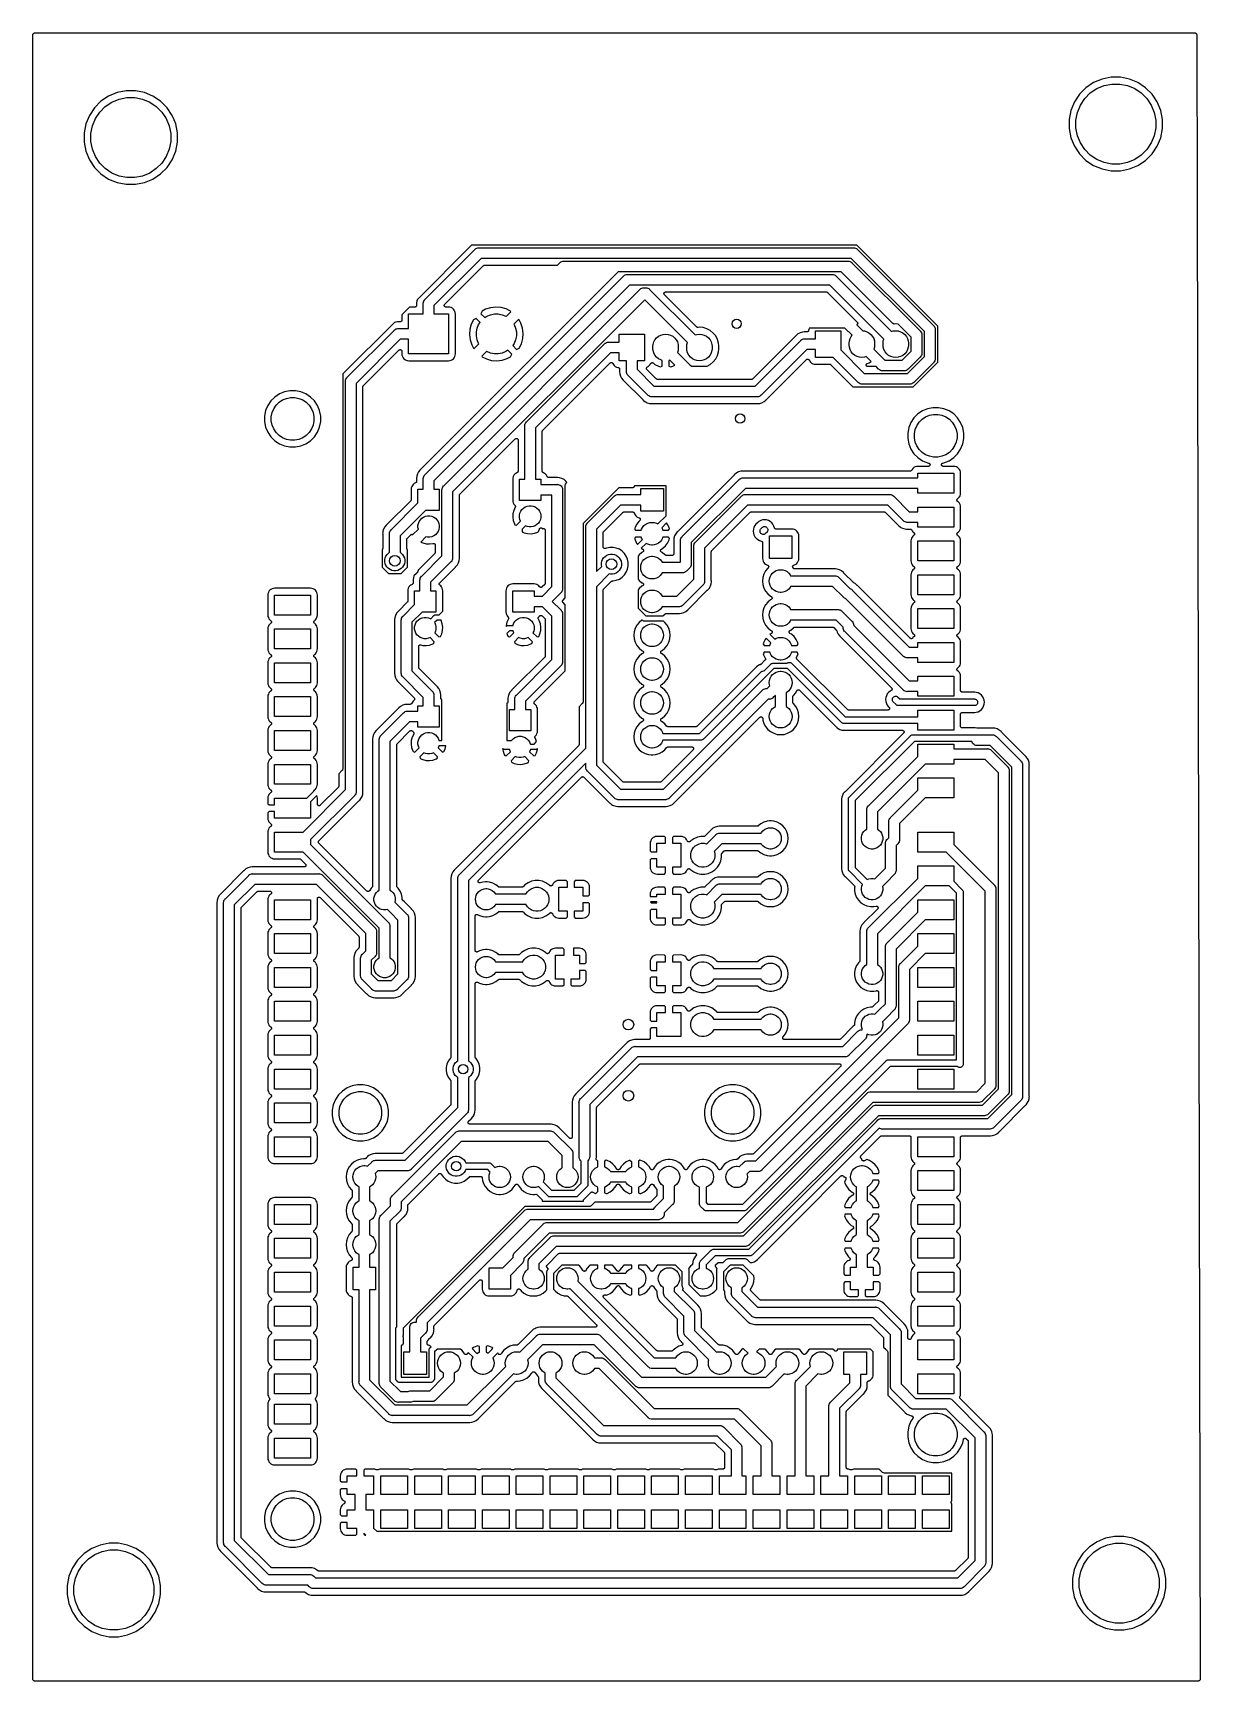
# Model space of a CAD drawing. Extents: x 77 to 164, y -183 to -59.
import ezdxf

# ---------------------------------------------------------------- set-up
doc = ezdxf.new("R2010")
doc.units = 0
doc.header["$MEASUREMENT"] = 0
doc.layers.add('BLACK', color=7, linetype='CONTINUOUS')

msp = doc.modelspace()

# ---------------------------------------------------------------- linework, layer by layer
at = {"layer": 'BLACK', "linetype": 'CONTINUOUS'}
for p, q in [((76.733, -59.0782), (76.7343, -59.0663)), ((76.733, -59.0791), (76.733, -59.0782)), ((76.733, -59.0791), (76.733, -59.0791)), ((76.733, -59.0791), (76.733, -59.0791)), ((76.733, -59.08), (76.733, -59.0791)), ((76.733, -182.474), (76.733, -59.08)), ((76.7343, -59.0663), (76.7356, -59.0545)), ((76.7356, -59.0545), (76.7357, -59.054)), ((76.7357, -59.054), (76.7358, -59.0536)), ((76.7358, -59.0536), (76.7394, -59.0422)), ((76.7394, -59.0422), (76.7429, -59.0308)), ((76.7429, -59.0308), (76.7431, -59.0304)), ((76.7431, -59.0304), (76.7433, -59.03)), ((76.7433, -59.03), (76.749, -59.0195)), ((76.749, -59.0195), (76.7547, -59.009)), ((76.7547, -59.009), (76.755, -59.0086)), ((76.755, -59.0086), (76.7552, -59.0082)), ((76.7552, -59.0082), (76.7629, -58.9991)), ((76.7629, -58.9991), (76.7705, -58.9899)), ((76.7705, -58.9899), (76.7709, -58.9896)), ((76.7709, -58.9896), (76.7711, -58.9893)), ((76.7711, -58.9893), (76.7805, -58.9818)), ((76.7805, -58.9818), (76.7897, -58.9742)), ((76.7897, -58.9742), (76.7901, -58.974)), ((76.7901, -58.974), (76.7905, -58.9737)), ((76.7905, -58.9737), (76.8011, -58.9682)), ((76.8011, -58.9682), (76.8116, -58.9626)), ((76.8116, -58.9626), (76.812, -58.9625)), ((76.812, -58.9625), (76.8124, -58.9622)), ((76.8124, -58.9622), (76.8239, -58.9589)), ((76.8239, -58.9589), (76.8353, -58.9554)), ((76.8353, -58.9554), (76.8358, -58.9554)), ((76.8358, -58.9554), (76.8362, -58.9552)), ((76.8362, -58.9552), (76.8481, -58.9542)), ((76.8481, -58.9542), (76.86, -58.953)), ((76.86, -58.953), (163.933, -58.953)), ((163.933, -58.953), (163.934, -58.953)), ((163.934, -58.953), (163.934, -58.953)), ((163.934, -58.953), (163.934, -58.953)), ((163.934, -58.953), (163.935, -58.953)), ((163.935, -58.953), (163.947, -58.9543)), ((163.947, -58.9543), (163.959, -58.9555)), ((163.959, -58.9555), (163.959, -58.9557)), ((163.959, -58.9557), (163.96, -58.9558)), ((163.96, -58.9558), (163.971, -58.9593)), ((163.971, -58.9593), (163.982, -58.9628)), ((163.982, -58.9628), (163.983, -58.9631)), ((163.983, -58.9631), (163.983, -58.9633)), ((163.983, -58.9633), (163.994, -58.969)), ((163.994, -58.969), (164.004, -58.9746)), ((164.004, -58.9746), (164.005, -58.9749)), ((164.005, -58.9749), (164.005, -58.9752)), ((164.005, -58.9752), (164.014, -58.9828)), ((164.014, -58.9828), (164.023, -58.9903)), ((164.023, -58.9903), (164.024, -58.9908)), ((164.024, -58.9908), (164.024, -58.9911)), ((164.024, -58.9911), (164.031, -59.0003)), ((164.031, -59.0003), (164.039, -59.0095)), ((164.039, -59.0095), (164.039, -59.01)), ((164.039, -59.01), (164.04, -59.0105)), ((164.04, -59.0105), (164.045, -59.0209)), ((164.045, -59.0209), (164.051, -59.0314)), ((164.051, -59.0314), (164.051, -59.0319)), ((164.051, -59.0319), (164.051, -59.0324)), ((164.051, -59.0324), (164.054, -59.0437)), ((164.054, -59.0437), (164.058, -59.0551)), ((164.058, -59.0551), (164.058, -59.0557)), ((164.058, -59.0557), (164.058, -59.0562)), ((164.058, -59.0562), (164.059, -59.0679)), ((164.059, -59.0679), (164.06, -59.0797)), ((164.06, -59.0797), (164.312, -182.474)), ((156.326, -62.6775), (155.752, -63.0614)), ((156.965, -62.4131), (156.326, -62.6775)), ((156.567, -63.1277), (157.113, -62.9015)), ((157.643, -62.2783), (156.965, -62.4131)), ((157.113, -62.9015), (157.693, -62.7863)), ((158.333, -62.2783), (157.643, -62.2783)), ((157.693, -62.7863), (158.283, -62.7863)), ((158.283, -62.7863), (158.863, -62.9015)), ((159.011, -62.4131), (158.333, -62.2783)), ((158.863, -62.9015), (159.409, -63.1277)), ((159.65, -62.6775), (159.011, -62.4131)), ((160.224, -63.0614), (159.65, -62.6775)), ((81.8379, -64.0774), (81.3494, -64.5659)), ((82.4125, -63.6935), (81.8379, -64.0774)), ((82.1618, -64.4719), (82.6531, -64.1437)), ((83.0508, -63.4291), (82.4125, -63.6935)), ((82.6531, -64.1437), (83.199, -63.9175)), ((83.7285, -63.2943), (83.0508, -63.4291)), ((83.199, -63.9175), (83.7786, -63.8023)), ((84.4195, -63.2943), (83.7285, -63.2943)), ((83.7786, -63.8023), (84.3694, -63.8023)), ((84.3694, -63.8023), (84.949, -63.9175)), ((85.0972, -63.4291), (84.4195, -63.2943)), ((84.949, -63.9175), (85.4949, -64.1437)), ((85.7355, -63.6935), (85.0972, -63.4291)), ((85.4949, -64.1437), (85.9862, -64.4719)), ((86.3101, -64.0774), (85.7355, -63.6935)), ((86.7986, -64.5659), (86.3101, -64.0774)), ((154.879, -64.1245), (154.615, -64.7628)), ((155.263, -63.5499), (154.879, -64.1245)), ((155.752, -63.0614), (155.263, -63.5499)), ((155.33, -64.3651), (155.658, -63.8738)), ((155.658, -63.8738), (156.076, -63.4559)), ((156.076, -63.4559), (156.567, -63.1277)), ((159.409, -63.1277), (159.9, -63.4559)), ((159.9, -63.4559), (160.318, -63.8738)), ((160.713, -63.5499), (160.224, -63.0614)), ((160.318, -63.8738), (160.646, -64.3651)), ((161.097, -64.1245), (160.713, -63.5499)), ((161.361, -64.7628), (161.097, -64.1245)), ((80.9655, -65.1405), (80.7011, -65.7788)), ((81.3494, -64.5659), (80.9655, -65.1405)), ((81.1895, -65.927), (81.4157, -65.3811)), ((81.4157, -65.3811), (81.7439, -64.8898)), ((81.7439, -64.8898), (82.1618, -64.4719)), ((85.9862, -64.4719), (86.404, -64.8898)), ((86.404, -64.8898), (86.7323, -65.3811)), ((86.7323, -65.3811), (86.9585, -65.927)), ((87.1825, -65.1405), (86.7986, -64.5659)), ((87.3218, -65.4766), (87.1825, -65.1405)), ((87.4469, -65.7788), (87.3218, -65.4766)), ((154.615, -64.7628), (154.48, -65.4405)), ((154.48, -65.4405), (154.48, -66.1315)), ((154.988, -65.4906), (155.104, -64.911)), ((154.988, -66.0814), (154.988, -65.4906)), ((155.104, -64.911), (155.33, -64.3651)), ((160.646, -64.3651), (160.872, -64.911)), ((160.872, -64.911), (160.988, -65.4906)), ((160.988, -65.4906), (160.988, -66.0814)), ((161.496, -65.4405), (161.361, -64.7628)), ((161.496, -66.1315), (161.496, -65.4405)), ((80.7011, -65.7788), (80.5663, -66.4565)), ((80.5663, -66.4565), (80.5663, -67.1475)), ((81.0743, -66.5066), (81.1895, -65.927)), ((81.0743, -67.0974), (81.0743, -66.5066)), ((86.9585, -65.927), (87.0737, -66.5066)), ((87.0737, -66.5066), (87.0737, -67.0974)), ((87.5817, -66.4565), (87.4469, -65.7788)), ((87.5817, -67.1475), (87.5817, -66.4565)), ((154.48, -66.1315), (154.615, -66.8092)), ((155.104, -66.661), (154.988, -66.0814)), ((155.33, -67.2069), (155.104, -66.661)), ((160.872, -66.661), (160.646, -67.2069)), ((160.988, -66.0814), (160.872, -66.661)), ((161.361, -66.8092), (161.496, -66.1315)), ((80.5663, -67.1475), (80.7011, -67.8252)), ((80.7011, -67.8252), (80.9655, -68.4635)), ((81.1895, -67.677), (81.0743, -67.0974)), ((81.4157, -68.2229), (81.1895, -67.677)), ((86.9585, -67.677), (86.7323, -68.2229)), ((87.0737, -67.0974), (86.9585, -67.677)), ((87.1825, -68.4635), (87.4469, -67.8252)), ((87.4469, -67.8252), (87.5817, -67.1475)), ((154.615, -66.8092), (154.879, -67.4475)), ((154.879, -67.4475), (155.263, -68.0221)), ((155.658, -67.6982), (155.33, -67.2069)), ((156.076, -68.1161), (155.658, -67.6982)), ((160.318, -67.6982), (159.9, -68.1161)), ((160.646, -67.2069), (160.318, -67.6982)), ((160.713, -68.0221), (161.097, -67.4475)), ((161.097, -67.4475), (161.361, -66.8092)), ((80.9655, -68.4635), (81.3494, -69.0381)), ((81.3494, -69.0381), (81.8379, -69.5266)), ((81.7439, -68.7142), (81.4157, -68.2229)), ((82.1618, -69.132), (81.7439, -68.7142)), ((82.6531, -69.4603), (82.1618, -69.132)), ((85.9862, -69.132), (85.4949, -69.4603)), ((86.404, -68.7142), (85.9862, -69.132)), ((86.3101, -69.5266), (86.7986, -69.0381)), ((86.7323, -68.2229), (86.404, -68.7142)), ((86.7986, -69.0381), (87.1825, -68.4635)), ((155.263, -68.0221), (155.752, -68.5106)), ((155.752, -68.5106), (156.326, -68.8945)), ((156.567, -68.4443), (156.076, -68.1161)), ((156.326, -68.8945), (156.965, -69.1589)), ((157.113, -68.6705), (156.567, -68.4443)), ((156.965, -69.1589), (157.643, -69.2937)), ((157.693, -68.7857), (157.113, -68.6705)), ((158.283, -68.7857), (157.693, -68.7857)), ((158.863, -68.6705), (158.283, -68.7857)), ((158.333, -69.2937), (159.011, -69.1589)), ((159.409, -68.4443), (158.863, -68.6705)), ((159.011, -69.1589), (159.65, -68.8945)), ((159.9, -68.1161), (159.409, -68.4443)), ((159.65, -68.8945), (160.224, -68.5106)), ((160.224, -68.5106), (160.713, -68.0221)), ((81.8379, -69.5266), (82.4125, -69.9105)), ((82.4125, -69.9105), (83.0508, -70.1749)), ((83.199, -69.6865), (82.6531, -69.4603)), ((83.0508, -70.1749), (83.7285, -70.3097)), ((83.7786, -69.8017), (83.199, -69.6865)), ((83.7285, -70.3097), (84.4195, -70.3097)), ((84.3694, -69.8017), (83.7786, -69.8017)), ((84.949, -69.6865), (84.3694, -69.8017)), ((84.4195, -70.3097), (85.0972, -70.1749)), ((85.4949, -69.4603), (84.949, -69.6865)), ((85.0972, -70.1749), (85.7355, -69.9105)), ((85.7355, -69.9105), (86.3101, -69.5266)), ((157.643, -69.2937), (158.333, -69.2937)), ((109.653, -74.87), (105.559, -78.9637)), ((106.157, -78.9373), (109.893, -75.201)), ((138.558, -74.87), (109.653, -74.87)), ((109.893, -75.201), (109.906, -75.1858)), ((109.906, -75.1858), (109.921, -75.1732)), ((109.921, -75.1732), (109.967, -75.1358)), ((109.921, -75.1732), (109.921, -75.1732)), ((109.967, -75.1358), (110.036, -75.0986)), ((109.967, -75.1358), (109.967, -75.1358)), ((109.967, -75.1358), (109.967, -75.1358)), ((110.036, -75.0986), (110.112, -75.0758)), ((110.112, -75.0758), (110.17, -75.07)), ((110.17, -75.07), (110.19, -75.068)), ((110.17, -75.07), (110.17, -75.07)), ((110.19, -75.068), (110.21, -75.07)), ((110.21, -75.07), (138.29, -75.07)), ((138.29, -75.07), (138.309, -75.068)), ((138.309, -75.068), (138.329, -75.07)), ((138.329, -75.07), (138.329, -75.07)), ((138.329, -75.07), (138.388, -75.0758)), ((138.388, -75.0758), (138.463, -75.0986)), ((138.463, -75.0986), (138.533, -75.1358)), ((138.533, -75.1358), (138.593, -75.1858)), ((144.631, -80.9427), (138.558, -74.87)), ((138.593, -75.1858), (138.606, -75.201)), ((138.606, -75.201), (144.299, -80.8945)), ((110.356, -75.87), (106.826, -79.3997)), ((107.638, -79.3061), (110.529, -76.4152)), ((138.144, -75.87), (110.356, -75.87)), ((110.529, -76.4149), (110.53, -76.4139)), ((110.529, -76.4152), (110.529, -76.4149)), ((110.529, -76.4149), (110.529, -76.4149)), ((110.529, -76.4149), (110.529, -76.4149)), ((110.53, -76.4139), (110.539, -76.4066)), ((110.539, -76.4066), (110.548, -76.3992)), ((110.548, -76.3992), (110.549, -76.3989)), ((110.549, -76.3989), (110.55, -76.3985)), ((110.55, -76.3985), (110.56, -76.3931)), ((110.56, -76.3931), (110.57, -76.3876)), ((110.57, -76.3876), (110.571, -76.3874)), ((110.571, -76.3874), (110.572, -76.3871)), ((110.572, -76.3871), (110.583, -76.3838)), ((110.583, -76.3838), (110.594, -76.3804)), ((110.594, -76.3804), (110.595, -76.3803)), ((110.595, -76.3801), (110.607, -76.3791)), ((110.595, -76.3803), (110.595, -76.3801)), ((110.607, -76.3791), (110.619, -76.378)), ((110.619, -76.378), (116.096, -76.378)), ((116.096, -76.378), (116.273, -76.201)), ((116.273, -76.201), (116.286, -76.1858)), ((116.286, -76.1858), (116.347, -76.1358)), ((116.347, -76.1358), (116.416, -76.0986)), ((116.416, -76.0986), (116.492, -76.0758)), ((116.492, -76.0758), (116.55, -76.07)), ((116.55, -76.07), (116.57, -76.0681)), ((116.57, -76.0681), (116.59, -76.07)), ((116.59, -76.07), (137.875, -76.07)), ((137.875, -76.07), (137.895, -76.0681)), ((137.895, -76.0681), (137.915, -76.07)), ((137.915, -76.07), (137.915, -76.07)), ((137.915, -76.07), (137.973, -76.0758)), ((137.973, -76.0758), (138.049, -76.0986)), ((138.049, -76.0986), (138.118, -76.1358)), ((138.118, -76.1358), (138.179, -76.1858)), ((143.631, -81.3569), (138.144, -75.87)), ((138.179, -76.1858), (138.192, -76.201)), ((138.192, -76.201), (143.299, -81.3087)), ((120.652, -76.87), (105.82, -91.702)), ((106.157, -92.0833), (121.039, -77.201)), ((121.502, -77.87), (106.826, -92.5457)), ((137.384, -76.87), (120.652, -76.87)), ((121.039, -77.201), (121.052, -77.1858)), ((121.052, -77.1858), (121.067, -77.1733)), ((121.067, -77.1733), (121.113, -77.1358)), ((121.067, -77.1733), (121.067, -77.1733)), ((121.113, -77.1358), (121.182, -77.0987)), ((121.113, -77.1358), (121.113, -77.1358)), ((121.113, -77.1358), (121.113, -77.1358)), ((121.182, -77.0987), (121.258, -77.0758)), ((121.258, -77.0758), (121.316, -77.07)), ((121.316, -77.07), (121.336, -77.0681)), ((121.316, -77.07), (121.316, -77.07)), ((121.336, -77.0681), (121.356, -77.07)), ((121.356, -77.07), (136.68, -77.07)), ((136.534, -77.87), (121.502, -77.87)), ((140.583, -81.9188), (136.534, -77.87)), ((136.68, -77.07), (136.7, -77.0681)), ((136.7, -77.0681), (136.719, -77.07)), ((136.719, -77.07), (136.719, -77.07)), ((136.719, -77.07), (136.778, -77.0758)), ((136.778, -77.0758), (136.853, -77.0987)), ((136.853, -77.0987), (136.923, -77.1358)), ((136.923, -77.1358), (136.984, -77.1858)), ((136.984, -77.1858), (136.996, -77.2011)), ((136.996, -77.2011), (141.148, -81.3531)), ((141.269, -80.7549), (137.384, -76.87)), ((105.531, -79.056), (105.514, -79.234)), ((105.559, -78.9637), (105.531, -79.056)), ((106.032, -79.1556), (106.055, -79.0802)), ((106.055, -79.0802), (106.092, -79.0107)), ((106.092, -79.0107), (106.129, -78.965)), ((106.129, -78.965), (106.142, -78.9498)), ((106.129, -78.965), (106.129, -78.965)), ((106.142, -78.9498), (106.157, -78.9373)), ((107.557, -92.9265), (122.283, -78.2011)), ((122.646, -78.9686), (108.226, -93.389)), ((122.283, -78.2011), (122.295, -78.1858)), ((122.295, -78.1858), (122.356, -78.1358)), ((122.356, -78.1358), (122.425, -78.0987)), ((122.425, -78.0987), (122.501, -78.0758)), ((122.501, -78.0758), (122.56, -78.07)), ((122.56, -78.07), (122.579, -78.0681)), ((122.579, -78.0681), (122.599, -78.07)), ((122.599, -78.07), (122.694, -78.07)), ((125.851, -82.1728), (122.646, -78.9686)), ((122.694, -78.07), (122.714, -78.0681)), ((122.714, -78.0681), (122.733, -78.07)), ((122.733, -78.07), (122.733, -78.07)), ((122.733, -78.07), (122.792, -78.0758)), ((122.792, -78.0758), (122.867, -78.0987)), ((122.867, -78.0987), (122.937, -78.1358)), ((122.937, -78.1358), (122.998, -78.1858)), ((122.998, -78.1858), (123.01, -78.2011)), ((123.01, -78.2011), (126.416, -81.6071)), ((124.085, -78.5037), (124.087, -78.4916)), ((124.085, -78.5039), (124.085, -78.5037)), ((124.085, -78.5041), (124.085, -78.5039)), ((124.086, -78.5162), (124.085, -78.5041)), ((124.087, -78.5284), (124.086, -78.5162)), ((124.087, -78.4916), (124.088, -78.4795)), ((124.087, -78.5286), (124.087, -78.5284)), ((124.087, -78.5288), (124.087, -78.5286)), ((124.091, -78.5403), (124.087, -78.5288)), ((124.088, -78.479), (124.092, -78.4674)), ((124.088, -78.4792), (124.088, -78.479)), ((124.088, -78.4795), (124.088, -78.4792)), ((124.094, -78.5522), (124.091, -78.5403)), ((124.092, -78.4674), (124.095, -78.4558)), ((124.094, -78.5524), (124.094, -78.5522)), ((124.094, -78.5526), (124.094, -78.5524)), ((124.1, -78.5634), (124.094, -78.5526)), ((124.095, -78.4554), (124.101, -78.4447)), ((124.095, -78.4556), (124.095, -78.4554)), ((124.095, -78.4558), (124.095, -78.4556)), ((124.106, -78.5742), (124.1, -78.5634)), ((124.101, -78.4447), (124.107, -78.434)), ((124.106, -78.5743), (124.106, -78.5742)), ((124.106, -78.5745), (124.106, -78.5743)), ((124.114, -78.584), (124.106, -78.5745)), ((124.107, -78.4336), (124.115, -78.4242)), ((124.107, -78.4338), (124.107, -78.4336)), ((124.107, -78.434), (124.107, -78.4338)), ((124.121, -78.5935), (124.114, -78.584)), ((124.115, -78.4242), (124.123, -78.4149)), ((124.121, -78.5938), (124.121, -78.5935)), ((124.121, -78.5939), (124.121, -78.5938)), ((124.122, -78.5948), (124.121, -78.5939)), ((124.121, -78.5939), (124.121, -78.5939)), ((126.537, -81.0089), (124.122, -78.5948)), ((124.123, -78.4146), (124.133, -78.4069)), ((124.123, -78.4147), (124.123, -78.4146)), ((124.123, -78.4149), (124.123, -78.4147)), ((124.133, -78.4069), (124.142, -78.3992)), ((124.142, -78.399), (124.153, -78.3933)), ((124.142, -78.3991), (124.142, -78.399)), ((124.142, -78.3992), (124.142, -78.3991)), ((124.153, -78.3933), (124.164, -78.3876)), ((124.164, -78.3874), (124.176, -78.384)), ((124.164, -78.3875), (124.164, -78.3874)), ((124.164, -78.3876), (124.164, -78.3875)), ((124.176, -78.384), (124.188, -78.3804)), ((124.188, -78.3803), (124.2, -78.3792)), ((124.188, -78.3804), (124.188, -78.3803)), ((124.188, -78.3804), (124.188, -78.3804)), ((124.2, -78.3792), (124.212, -78.378)), ((124.212, -78.378), (136.271, -78.378)), ((136.271, -78.378), (136.271, -78.378)), ((136.271, -78.378), (136.271, -78.378)), ((136.271, -78.378), (136.271, -78.378)), ((136.271, -78.378), (136.273, -78.378)), ((136.273, -78.378), (136.284, -78.3793)), ((136.284, -78.3793), (136.296, -78.3805)), ((136.296, -78.3805), (136.297, -78.3807)), ((136.297, -78.3807), (136.297, -78.3808)), ((136.297, -78.3808), (136.308, -78.3843)), ((136.308, -78.3843), (136.32, -78.3878)), ((136.32, -78.3878), (136.32, -78.3881)), ((136.32, -78.3881), (136.321, -78.3883)), ((136.321, -78.3883), (136.331, -78.3939)), ((136.331, -78.3939), (136.341, -78.3995)), ((136.341, -78.3995), (136.342, -78.3999)), ((136.342, -78.3999), (136.343, -78.4002)), ((136.343, -78.4002), (136.352, -78.4077)), ((136.352, -78.4077), (136.361, -78.4152)), ((136.361, -78.4152), (138.584, -80.6387)), ((105, -79.5229), (104.415, -80.1079)), ((104.415, -80.1079), (104.415, -80.499)), ((104.926, -81.134), (104.926, -80.034)), ((104.926, -80.034), (106.026, -80.034)), ((105.391, -79.5229), (105, -79.5229)), ((105.403, -79.5218), (105.391, -79.5229)), ((105.415, -79.5207), (105.403, -79.5218)), ((105.416, -79.5205), (105.415, -79.5206)), ((105.415, -79.5206), (105.415, -79.5207)), ((105.427, -79.517), (105.416, -79.5205)), ((105.439, -79.5137), (105.427, -79.517)), ((105.45, -79.5077), (105.439, -79.5133)), ((105.439, -79.5133), (105.439, -79.5135)), ((105.439, -79.5135), (105.439, -79.5137)), ((105.461, -79.5022), (105.45, -79.5077)), ((105.471, -79.4942), (105.461, -79.5017)), ((105.461, -79.5017), (105.461, -79.5019)), ((105.461, -79.5019), (105.461, -79.5022)), ((105.48, -79.4867), (105.471, -79.4942)), ((105.488, -79.4768), (105.48, -79.486)), ((105.48, -79.486), (105.48, -79.4863)), ((105.48, -79.4863), (105.48, -79.4867)), ((105.496, -79.4677), (105.488, -79.4768)), ((105.502, -79.4564), (105.496, -79.4669)), ((105.496, -79.4669), (105.496, -79.4673)), ((105.496, -79.4673), (105.496, -79.4677)), ((105.508, -79.446), (105.502, -79.4564)), ((105.512, -79.4337), (105.508, -79.4451)), ((105.508, -79.4451), (105.508, -79.4455)), ((105.508, -79.4455), (105.508, -79.446)), ((105.515, -79.4223), (105.512, -79.4337)), ((105.514, -79.234), (105.517, -79.2724)), ((105.517, -79.4096), (105.515, -79.4215)), ((105.515, -79.4215), (105.515, -79.4219)), ((105.515, -79.4219), (105.515, -79.4223)), ((105.517, -79.2724), (105.518, -79.2742)), ((105.518, -79.2742), (105.517, -79.2795)), ((105.517, -79.2795), (105.518, -79.2848)), ((105.518, -79.3977), (105.517, -79.4096)), ((105.518, -79.2848), (105.518, -79.3959)), ((105.518, -79.3959), (105.518, -79.3968)), ((105.518, -79.3968), (105.518, -79.3968)), ((105.518, -79.3968), (105.518, -79.3968)), ((105.518, -79.3968), (105.518, -79.3977)), ((106.024, -79.234), (106.032, -79.1556)), ((106.026, -79.2537), (106.024, -79.234)), ((106.026, -80.034), (106.026, -79.2537)), ((106.826, -79.3997), (106.826, -80.034)), ((106.826, -80.034), (107.926, -80.034)), ((107.601, -79.395), (107.602, -79.383)), ((107.601, -79.3953), (107.601, -79.395)), ((107.601, -79.3955), (107.601, -79.3953)), ((107.602, -79.4074), (107.601, -79.3955)), ((107.602, -79.383), (107.603, -79.3708)), ((107.603, -79.4197), (107.602, -79.4074)), ((107.603, -79.3704), (107.607, -79.3587)), ((107.603, -79.3706), (107.603, -79.3704)), ((107.603, -79.3708), (107.603, -79.3706)), ((107.603, -79.4199), (107.603, -79.4197)), ((107.603, -79.4202), (107.603, -79.4199)), ((107.607, -79.4319), (107.603, -79.4202)), ((107.607, -79.3587), (107.611, -79.3471)), ((107.61, -79.4435), (107.607, -79.4319)), ((107.61, -79.4437), (107.61, -79.4435)), ((107.61, -79.4439), (107.61, -79.4437)), ((107.616, -79.4548), (107.61, -79.4439)), ((107.611, -79.3467), (107.617, -79.3359)), ((107.611, -79.3469), (107.611, -79.3467)), ((107.611, -79.3471), (107.611, -79.3469)), ((107.622, -79.4655), (107.616, -79.4548)), ((107.617, -79.3359), (107.622, -79.3253)), ((107.622, -79.3249), (107.63, -79.3156)), ((107.622, -79.3251), (107.622, -79.3249)), ((107.622, -79.3253), (107.622, -79.3251)), ((107.622, -79.4656), (107.622, -79.4655)), ((107.622, -79.4658), (107.622, -79.4656)), ((107.629, -79.4753), (107.622, -79.4658)), ((107.637, -79.4848), (107.629, -79.4753)), ((107.63, -79.3156), (107.638, -79.3061)), ((107.637, -79.4849), (107.637, -79.4848)), ((107.637, -79.4851), (107.637, -79.4849)), ((107.647, -79.4929), (107.637, -79.4851)), ((107.656, -79.5007), (107.647, -79.4929)), ((107.656, -79.5008), (107.656, -79.5007)), ((107.656, -79.501), (107.656, -79.5008)), ((107.667, -79.5068), (107.656, -79.501)), ((107.678, -79.5127), (107.667, -79.5068)), ((107.678, -79.5128), (107.678, -79.5127)), ((107.678, -79.5127), (107.678, -79.5127)), ((107.69, -79.5165), (107.678, -79.5128)), ((107.701, -79.5202), (107.69, -79.5165)), ((107.702, -79.5202), (107.701, -79.5202)), ((107.714, -79.5215), (107.702, -79.5202)), ((107.702, -79.5202), (107.702, -79.5202)), ((107.726, -79.5229), (107.714, -79.5215)), ((107.728, -79.5229), (107.726, -79.5229)), ((107.726, -79.5229), (107.726, -79.5229)), ((107.726, -79.5229), (107.726, -79.5229)), ((107.726, -79.5229), (107.726, -79.5229)), ((107.92, -79.5229), (107.728, -79.5229)), ((108.026, -79.5333), (107.92, -79.5229)), ((107.926, -80.034), (107.926, -83.034)), ((108.121, -79.5624), (108.026, -79.5333)), ((108.21, -79.6096), (108.121, -79.5624)), ((108.287, -79.6731), (108.21, -79.6096)), ((108.35, -79.7504), (108.287, -79.6731)), ((108.398, -79.8387), (108.35, -79.7504)), ((108.427, -79.9344), (108.398, -79.8387)), ((108.437, -80.0402), (108.427, -79.9344)), ((108.437, -83.0278), (108.437, -80.0402)), ((110.446, -79.8196), (110.348, -80.017)), ((110.348, -80.017), (110.64, -80.3087)), ((110.696, -79.6861), (110.446, -79.8196)), ((110.64, -80.3087), (110.795, -80.2047)), ((111.073, -79.5633), (110.696, -79.6861)), ((110.795, -80.2047), (111.068, -80.0916)), ((111.068, -80.0916), (111.358, -80.034)), ((111.466, -79.5167), (111.073, -79.5633)), ((111.358, -80.034), (111.654, -80.034)), ((111.86, -79.5476), (111.466, -79.5167)), ((111.654, -80.034), (111.944, -80.0916)), ((112.241, -79.6548), (111.86, -79.5476)), ((111.944, -80.0916), (112.217, -80.2047)), ((112.217, -80.2047), (112.248, -80.226)), ((112.567, -79.8208), (112.241, -79.6548)), ((112.248, -80.226), (112.596, -79.8788)), ((112.596, -79.8788), (112.567, -79.8208)), ((103.856, -80.6671), (99.984, -84.5388)), ((100.315, -84.7793), (103.829, -81.2651)), ((103.829, -81.2651), (103.842, -81.2498)), ((103.842, -81.2498), (103.903, -81.1998)), ((103.948, -80.6391), (103.856, -80.6671)), ((103.903, -81.1998), (103.972, -81.1627)), ((104.087, -80.6254), (103.948, -80.6391)), ((103.972, -81.1627), (104.048, -81.1398)), ((104.048, -81.1398), (104.106, -81.134)), ((104.088, -80.6254), (104.087, -80.6254)), ((104.126, -80.6216), (104.088, -80.6254)), ((104.106, -81.134), (104.126, -81.1321)), ((104.106, -81.134), (104.106, -81.134)), ((104.164, -80.6254), (104.126, -80.6216)), ((104.126, -81.1321), (104.146, -81.134)), ((104.146, -81.134), (104.926, -81.134)), ((104.17, -80.6254), (104.164, -80.6254)), ((104.175, -80.626), (104.17, -80.6254)), ((104.177, -80.626), (104.175, -80.626)), ((104.288, -80.626), (104.177, -80.626)), ((104.3, -80.6248), (104.288, -80.626)), ((104.312, -80.6238), (104.3, -80.6248)), ((104.313, -80.6236), (104.312, -80.6236)), ((104.312, -80.6236), (104.312, -80.6238)), ((104.324, -80.6201), (104.313, -80.6236)), ((104.336, -80.6168), (104.324, -80.6201)), ((104.347, -80.6108), (104.336, -80.6164)), ((104.336, -80.6164), (104.336, -80.6165)), ((104.336, -80.6165), (104.336, -80.6168)), ((104.357, -80.6053), (104.347, -80.6108)), ((104.358, -80.605), (104.357, -80.6053)), ((104.367, -80.5972), (104.358, -80.6048)), ((104.358, -80.6048), (104.358, -80.605)), ((104.377, -80.5897), (104.367, -80.5972)), ((104.385, -80.5799), (104.377, -80.5891)), ((104.377, -80.5891), (104.377, -80.5894)), ((104.377, -80.5894), (104.377, -80.5897)), ((104.393, -80.5708), (104.385, -80.5799)), ((104.399, -80.5595), (104.393, -80.57)), ((104.393, -80.57), (104.393, -80.5704)), ((104.393, -80.5704), (104.393, -80.5708)), ((104.405, -80.549), (104.399, -80.5595)), ((104.409, -80.5368), (104.405, -80.5482)), ((104.405, -80.5482), (104.405, -80.5486)), ((104.405, -80.5486), (104.405, -80.549)), ((104.412, -80.5254), (104.409, -80.5368)), ((104.414, -80.5127), (104.412, -80.5245)), ((104.412, -80.5245), (104.412, -80.525)), ((104.412, -80.525), (104.412, -80.5254)), ((104.415, -80.5008), (104.414, -80.5127)), ((104.415, -80.499), (104.415, -80.4999)), ((104.415, -80.4999), (104.415, -80.4999)), ((104.415, -80.4999), (104.415, -80.4999)), ((104.415, -80.4999), (104.415, -80.5008)), ((109.52, -81.1799), (109.489, -81.5743)), ((109.489, -81.5743), (109.535, -81.9671)), ((109.627, -80.7992), (109.52, -81.1799)), ((109.793, -80.4731), (109.627, -80.7992)), ((109.989, -80.3762), (109.793, -80.4731)), ((110.281, -80.6679), (109.989, -80.3762)), ((110.006, -81.3863), (110.064, -81.0965)), ((110.006, -81.6817), (110.006, -81.3863)), ((110.064, -81.0965), (110.177, -80.8235)), ((110.177, -80.8235), (110.281, -80.6679)), ((113.161, -80.4445), (112.814, -80.7917)), ((112.814, -80.7917), (112.835, -80.8235)), ((112.835, -80.8235), (112.948, -81.0965)), ((112.948, -81.0965), (113.006, -81.3863)), ((113.006, -81.3863), (113.006, -81.6817)), ((113.22, -80.4738), (113.161, -80.4445)), ((113.354, -80.7236), (113.22, -80.4738)), ((113.477, -81.1009), (113.354, -80.7236)), ((113.523, -81.4937), (113.477, -81.1009)), ((113.492, -81.8881), (113.523, -81.4937)), ((120.713, -82.15), (120.713, -81.55)), ((120.713, -81.55), (122.618, -81.55)), ((122.618, -81.55), (122.618, -83.55)), ((123.84, -81.6182), (124.019, -81.5638)), ((124.019, -81.5638), (124.206, -81.5454)), ((124.206, -81.5454), (124.393, -81.5638)), ((124.393, -81.5638), (124.572, -81.6182)), ((126.416, -81.6071), (126.559, -81.5638)), ((126.541, -81.0125), (126.537, -81.0089)), ((126.545, -81.0164), (126.541, -81.0125)), ((126.55, -81.0203), (126.545, -81.0164)), ((126.556, -81.0246), (126.55, -81.0203)), ((126.561, -81.0273), (126.556, -81.0246)), ((126.559, -81.5638), (126.746, -81.5454)), ((126.565, -81.0304), (126.561, -81.0273)), ((126.571, -81.0331), (126.565, -81.0304)), ((126.578, -81.0364), (126.571, -81.0331)), ((126.583, -81.038), (126.578, -81.0364)), ((126.588, -81.0402), (126.583, -81.038)), ((126.595, -81.0416), (126.588, -81.0402)), ((126.601, -81.0436), (126.595, -81.0416)), ((126.607, -81.0442), (126.601, -81.0436)), ((126.612, -81.0453), (126.607, -81.0442)), ((126.619, -81.0454), (126.612, -81.0453)), ((126.626, -81.0461), (126.619, -81.0454)), ((126.631, -81.0456), (126.626, -81.0461)), ((126.637, -81.0457), (126.631, -81.0456)), ((126.639, -81.0455), (126.637, -81.0457)), ((126.746, -81.0349), (126.639, -81.0455)), ((127.032, -81.0631), (126.746, -81.0349)), ((126.746, -81.5454), (126.933, -81.5638)), ((126.933, -81.5638), (127.112, -81.6182)), ((127.308, -81.1466), (127.032, -81.0631)), ((127.561, -81.2823), (127.308, -81.1466)), ((127.784, -81.4648), (127.561, -81.2823)), ((127.966, -81.6872), (127.784, -81.4648)), ((134.139, -81.5374), (134.03, -81.6264)), ((134.245, -81.4807), (134.139, -81.5374)), ((134.296, -81.4531), (134.245, -81.4807)), ((134.468, -81.4011), (134.296, -81.4531)), ((134.607, -81.3874), (134.468, -81.4011)), ((134.645, -81.3836), (134.607, -81.3874)), ((134.607, -81.3874), (134.607, -81.3874)), ((134.684, -81.3874), (134.645, -81.3836)), ((134.689, -81.3874), (134.684, -81.3874)), ((134.695, -81.388), (134.689, -81.3874)), ((134.696, -81.388), (134.695, -81.388)), ((134.811, -81.388), (134.696, -81.388)), ((134.817, -81.3874), (134.811, -81.388)), ((134.822, -81.3875), (134.817, -81.3874)), ((134.829, -81.3862), (134.822, -81.3875)), ((134.836, -81.3856), (134.829, -81.3862)), ((134.841, -81.3839), (134.836, -81.3856)), ((134.847, -81.3828), (134.841, -81.3839)), ((134.853, -81.3803), (134.847, -81.3828)), ((134.859, -81.3784), (134.853, -81.3803)), ((134.864, -81.3757), (134.859, -81.3784)), ((134.87, -81.3736), (134.864, -81.3757)), ((134.875, -81.3699), (134.87, -81.3736)), ((134.881, -81.3668), (134.875, -81.3699)), ((134.886, -81.3631), (134.881, -81.3668)), ((134.89, -81.36), (134.886, -81.3631)), ((134.895, -81.3553), (134.89, -81.36)), ((134.9, -81.3511), (134.895, -81.3553)), ((134.904, -81.3467), (134.9, -81.3511)), ((134.908, -81.3427), (134.904, -81.3467)), ((134.912, -81.3372), (134.908, -81.3427)), ((134.916, -81.332), (134.912, -81.3372)), ((134.919, -81.327), (134.916, -81.332)), ((134.922, -81.3222), (134.919, -81.327)), ((134.925, -81.3161), (134.922, -81.3222)), ((134.928, -81.3102), (134.925, -81.3161)), ((134.93, -81.3047), (134.928, -81.3102)), ((134.932, -81.2995), (134.93, -81.3047)), ((134.933, -81.2929), (134.932, -81.2995)), ((134.935, -81.2865), (134.933, -81.2929)), ((134.936, -81.2808), (134.935, -81.2865)), ((134.937, -81.2752), (134.936, -81.2808)), ((134.945, -81.1964), (134.937, -81.2734)), ((134.937, -81.2734), (134.937, -81.2752)), ((134.974, -81.1007), (134.945, -81.1964)), ((134.976, -81.096), (134.974, -81.1007)), ((137.665, -81.096), (134.976, -81.096)), ((135.445, -81.896), (135.445, -81.296)), ((135.445, -81.296), (137.35, -81.296)), ((137.35, -81.296), (137.35, -82.7303)), ((138.207, -81.638), (137.665, -81.096)), ((138.549, -80.8424), (138.545, -80.8447)), ((138.545, -80.8447), (138.997, -81.2972)), ((138.556, -80.8393), (138.549, -80.8424)), ((138.56, -80.8367), (138.556, -80.8393)), ((138.564, -80.8345), (138.56, -80.8367)), ((138.57, -80.8296), (138.564, -80.8345)), ((138.577, -80.8251), (138.57, -80.8296)), ((138.58, -80.8218), (138.577, -80.8251)), ((138.583, -80.8189), (138.58, -80.8218)), ((138.588, -80.8129), (138.583, -80.8189)), ((138.584, -80.6387), (138.585, -80.6399)), ((138.585, -80.6399), (138.588, -80.6436)), ((138.588, -80.6436), (138.592, -80.6468)), ((138.594, -80.8073), (138.588, -80.8129)), ((138.592, -80.6468), (138.596, -80.6532)), ((138.596, -80.8034), (138.594, -80.8073)), ((138.596, -80.6532), (138.601, -80.6593)), ((138.599, -80.7999), (138.596, -80.8034)), ((138.603, -80.793), (138.599, -80.7999)), ((138.601, -80.6593), (138.603, -80.6634)), ((138.603, -80.6634), (138.606, -80.6672)), ((138.607, -80.7865), (138.603, -80.793)), ((138.606, -80.6672), (138.609, -80.6744)), ((138.609, -80.7821), (138.607, -80.7865)), ((138.609, -80.6744), (138.612, -80.6813)), ((138.611, -80.7781), (138.609, -80.7821)), ((138.613, -80.7707), (138.611, -80.7781)), ((138.612, -80.6813), (138.613, -80.6858)), ((138.613, -80.6858), (138.615, -80.69)), ((138.616, -80.7634), (138.613, -80.7707)), ((138.615, -80.69), (138.617, -80.6976)), ((138.617, -80.7589), (138.616, -80.7634)), ((138.617, -80.6976), (138.619, -80.7051)), ((138.619, -80.7544), (138.617, -80.7589)), ((138.619, -80.7051), (138.619, -80.7097)), ((138.619, -80.7097), (138.62, -80.7142)), ((138.621, -80.739), (138.619, -80.7467)), ((138.619, -80.7467), (138.619, -80.7544)), ((138.62, -80.7142), (138.621, -80.7221)), ((138.621, -80.7221), (138.621, -80.7298)), ((138.621, -80.7298), (138.621, -80.7344)), ((138.621, -80.7344), (138.621, -80.739)), ((138.997, -81.2972), (139.125, -81.3098)), ((139.125, -81.3098), (139.304, -81.3642)), ((139.304, -81.3642), (139.47, -81.4527)), ((139.47, -81.4527), (139.615, -81.5717)), ((139.615, -81.5717), (139.734, -81.7168)), ((141.148, -81.3531), (141.291, -81.3098)), ((141.273, -80.7584), (141.269, -80.7549)), ((141.277, -80.7624), (141.273, -80.7584)), ((141.282, -80.7663), (141.277, -80.7624)), ((141.288, -80.7706), (141.282, -80.7663)), ((141.293, -80.7733), (141.288, -80.7706)), ((141.291, -81.3098), (141.478, -81.2914)), ((141.297, -80.7764), (141.293, -80.7733)), ((141.303, -80.7791), (141.297, -80.7764)), ((141.31, -80.7824), (141.303, -80.7791)), ((141.315, -80.784), (141.31, -80.7824)), ((141.32, -80.7862), (141.315, -80.784)), ((141.327, -80.7876), (141.32, -80.7862)), ((141.333, -80.7896), (141.327, -80.7876)), ((141.339, -80.7902), (141.333, -80.7896)), ((141.344, -80.7913), (141.339, -80.7902)), ((141.351, -80.7914), (141.344, -80.7913)), ((141.358, -80.7921), (141.351, -80.7914)), ((141.363, -80.7916), (141.358, -80.7921)), ((141.369, -80.7917), (141.363, -80.7916)), ((141.371, -80.7915), (141.369, -80.7917)), ((141.478, -80.7809), (141.371, -80.7915)), ((141.658, -80.7987), (141.478, -80.7809)), ((141.478, -81.2914), (141.665, -81.3098)), ((142.631, -81.7711), (141.658, -80.7987)), ((141.665, -81.3098), (141.844, -81.3642)), ((141.844, -81.3642), (142.01, -81.4527)), ((142.01, -81.4527), (142.155, -81.5717)), ((142.155, -81.5717), (142.274, -81.7168)), ((143.299, -81.3087), (143.315, -81.3212)), ((143.315, -81.3212), (143.327, -81.3365)), ((143.327, -81.3365), (143.327, -81.3365)), ((143.327, -81.3365), (143.365, -81.3821)), ((143.365, -81.3821), (143.402, -81.4516)), ((143.402, -81.4516), (143.425, -81.527)), ((143.425, -81.527), (143.432, -81.6054)), ((143.432, -81.6054), (143.431, -81.6251)), ((143.631, -83.2351), (143.631, -81.3569)), ((144.299, -80.8945), (144.315, -80.907)), ((144.315, -80.907), (144.327, -80.9223)), ((144.327, -80.9223), (144.327, -80.9223)), ((144.327, -80.9223), (144.352, -80.9524)), ((144.352, -80.9524), (144.365, -80.9679)), ((144.365, -80.9679), (144.402, -81.0374)), ((144.402, -81.0374), (144.425, -81.1128)), ((144.425, -81.1128), (144.431, -81.1716)), ((144.431, -81.1716), (144.431, -81.1716)), ((144.431, -81.1716), (144.432, -81.1912)), ((144.432, -81.1912), (144.431, -81.2108)), ((144.431, -81.2108), (144.431, -83.3811)), ((144.631, -83.6493), (144.631, -80.9427)), ((104.292, -81.934), (100.984, -85.2417)), ((101.529, -85.4149), (104.198, -82.746)), ((104.198, -82.746), (104.199, -82.7451)), ((104.199, -82.7447), (104.209, -82.7372)), ((104.199, -82.745), (104.199, -82.7447)), ((104.199, -82.7451), (104.199, -82.745)), ((104.199, -82.745), (104.199, -82.745)), ((104.209, -82.7372), (104.218, -82.7295)), ((104.218, -82.7295), (104.219, -82.7294)), ((104.219, -82.7293), (104.23, -82.7236)), ((104.219, -82.7294), (104.219, -82.7293)), ((104.23, -82.7236), (104.24, -82.718)), ((104.24, -82.718), (104.241, -82.718)), ((104.241, -82.7179), (104.253, -82.7144)), ((104.241, -82.718), (104.241, -82.7179)), ((104.253, -82.7144), (104.264, -82.711)), ((104.264, -82.711), (104.264, -82.711)), ((104.264, -82.711), (104.265, -82.711)), ((104.265, -82.711), (104.277, -82.7099)), ((104.277, -82.7099), (104.289, -82.7088)), ((104.289, -82.7088), (104.289, -82.7088)), ((104.289, -82.7088), (104.289, -82.7088)), ((104.289, -82.7088), (104.301, -82.7101)), ((104.926, -81.934), (104.292, -81.934)), ((104.301, -82.7101), (104.313, -82.7114)), ((104.313, -82.7114), (104.314, -82.7114)), ((104.314, -82.7114), (104.314, -82.7115)), ((104.314, -82.7115), (104.325, -82.7151)), ((104.325, -82.7151), (104.337, -82.7187)), ((104.337, -82.7187), (104.337, -82.7188)), ((104.337, -82.7188), (104.338, -82.7189)), ((104.338, -82.7189), (104.348, -82.7246)), ((104.348, -82.7246), (104.359, -82.7305)), ((104.359, -82.7305), (104.359, -82.7306)), ((104.359, -82.7306), (104.359, -82.7307)), ((104.359, -82.7307), (104.368, -82.7384)), ((104.368, -82.7384), (104.378, -82.7463)), ((104.378, -82.7463), (104.378, -82.7465)), ((104.378, -82.7465), (104.378, -82.7466)), ((104.378, -82.7466), (104.386, -82.7559)), ((104.386, -82.7559), (104.394, -82.7655)), ((104.394, -82.7655), (104.394, -82.7657)), ((104.394, -82.7657), (104.394, -82.7659)), ((104.394, -82.7659), (104.4, -82.7765)), ((104.4, -82.7765), (104.405, -82.7874)), ((104.405, -82.7874), (104.405, -82.7876)), ((104.405, -82.7876), (104.406, -82.7878)), ((104.406, -82.7878), (104.409, -82.7994)), ((104.409, -82.7994), (104.413, -82.8111)), ((104.413, -82.8111), (104.413, -82.8113)), ((104.413, -82.8113), (104.413, -82.8115)), ((104.413, -82.8115), (104.414, -82.8236)), ((104.414, -82.8236), (104.415, -82.8358)), ((104.415, -82.8358), (104.415, -83.0278)), ((104.926, -83.034), (104.926, -81.934)), ((109.535, -81.9671), (109.658, -82.3444)), ((109.658, -82.3444), (109.792, -82.5942)), ((109.792, -82.5942), (109.851, -82.6235)), ((109.851, -82.6235), (110.198, -82.2763)), ((110.064, -81.9715), (110.006, -81.6817)), ((110.177, -82.2445), (110.064, -81.9715)), ((110.198, -82.2763), (110.177, -82.2445)), ((110.764, -82.842), (110.416, -83.1892)), ((110.795, -82.8633), (110.764, -82.842)), ((112.372, -82.7593), (112.217, -82.8633)), ((112.664, -83.051), (112.372, -82.7593)), ((112.835, -82.2445), (112.731, -82.4001)), ((112.731, -82.4001), (113.023, -82.6918)), ((112.948, -81.9715), (112.835, -82.2445)), ((113.006, -81.6817), (112.948, -81.9715)), ((113.023, -82.6918), (113.219, -82.5949)), ((113.219, -82.5949), (113.385, -82.2688)), ((113.385, -82.2688), (113.492, -81.8881)), ((113.777, -88.1208), (119.617, -82.281)), ((119.617, -82.281), (119.629, -82.2658)), ((119.629, -82.2658), (119.645, -82.2533)), ((119.645, -82.2533), (119.666, -82.2354)), ((119.645, -82.2533), (119.645, -82.2533)), ((119.666, -82.2354), (119.69, -82.2158)), ((119.69, -82.2158), (119.76, -82.1787)), ((119.76, -82.1787), (119.835, -82.1558)), ((119.835, -82.1558), (119.894, -82.15)), ((119.894, -82.15), (119.913, -82.1481)), ((119.894, -82.15), (119.894, -82.15)), ((119.913, -82.1481), (119.933, -82.15)), ((119.933, -82.15), (120.713, -82.15)), ((123.253, -82.4557), (123.267, -82.3158)), ((123.253, -82.6443), (123.253, -82.4557)), ((123.267, -82.7842), (123.253, -82.6443)), ((123.267, -82.3158), (123.322, -82.1362)), ((123.322, -82.9638), (123.267, -82.7842)), ((123.322, -82.1362), (123.41, -81.9708)), ((123.41, -81.9708), (123.529, -81.8257)), ((123.529, -81.8257), (123.674, -81.7067)), ((123.674, -81.7067), (123.84, -81.6182)), ((124.572, -81.6182), (124.738, -81.7067)), ((124.738, -81.7067), (124.883, -81.8257)), ((124.883, -81.8257), (125.002, -81.9708)), ((125.002, -81.9708), (125.09, -82.1362)), ((125.09, -82.1362), (125.145, -82.3158)), ((125.145, -82.7842), (125.101, -82.9272)), ((125.145, -82.3158), (125.158, -82.4557)), ((125.158, -82.6443), (125.145, -82.7842)), ((125.158, -82.4557), (125.158, -82.6443)), ((125.793, -82.4557), (125.807, -82.3158)), ((125.793, -82.6443), (125.793, -82.4557)), ((125.807, -82.7842), (125.793, -82.6443)), ((125.807, -82.3158), (125.851, -82.1728)), ((125.862, -82.9638), (125.807, -82.7842)), ((127.112, -81.6182), (127.278, -81.7067)), ((127.278, -81.7067), (127.423, -81.8257)), ((127.423, -81.8257), (127.542, -81.9708)), ((127.542, -81.9708), (127.63, -82.1362)), ((127.63, -82.1362), (127.685, -82.3158)), ((127.685, -82.7842), (127.63, -82.9638)), ((127.685, -82.3158), (127.698, -82.4557)), ((127.698, -82.6443), (127.685, -82.7842)), ((127.698, -82.4557), (127.698, -82.6443)), ((128.102, -81.9409), (127.966, -81.6872)), ((128.185, -82.2162), (128.102, -81.9409)), ((128.207, -82.4308), (128.185, -82.2162)), ((128.185, -82.8838), (128.207, -82.6692)), ((128.207, -82.6692), (128.207, -82.4308)), ((133.967, -81.6899), (130.751, -84.9068)), ((130.924, -85.452), (134.349, -82.0271)), ((134.811, -82.696), (131.386, -86.1209)), ((133.971, -81.6858), (133.967, -81.6899)), ((133.975, -81.682), (133.971, -81.6858)), ((133.976, -81.6807), (133.975, -81.682)), ((134, -81.6508), (133.976, -81.6807)), ((134.03, -81.6264), (134, -81.6508)), ((134.03, -81.6264), (134.03, -81.6264)), ((134.349, -82.0271), (134.361, -82.0118)), ((134.361, -82.0118), (134.422, -81.9618)), ((134.422, -81.9618), (134.492, -81.9247)), ((134.492, -81.9247), (134.567, -81.9018)), ((134.567, -81.9018), (134.626, -81.896)), ((134.626, -81.896), (134.645, -81.8941)), ((134.626, -81.896), (134.626, -81.896)), ((134.645, -81.8941), (134.665, -81.896)), ((134.665, -81.896), (135.445, -81.896)), ((135.445, -82.696), (134.811, -82.696)), ((135.445, -83.296), (135.445, -82.696)), ((137.35, -82.7303), (139.116, -84.496)), ((137.986, -82.2017), (137.999, -82.0618)), ((137.986, -82.3903), (137.986, -82.2017)), ((137.999, -82.5302), (137.986, -82.3903)), ((137.999, -82.0618), (138.054, -81.8822)), ((138.054, -82.7098), (137.999, -82.5302)), ((138.054, -81.8822), (138.142, -81.7168)), ((138.142, -82.8752), (138.054, -82.7098)), ((138.142, -81.7168), (138.207, -81.638)), ((139.734, -81.7168), (139.822, -81.8822)), ((139.822, -81.8822), (139.877, -82.0618)), ((139.877, -82.5302), (139.833, -82.6732)), ((139.833, -82.6732), (140.656, -83.496)), ((139.877, -82.0618), (139.891, -82.2017)), ((139.891, -82.3903), (139.877, -82.5302)), ((139.891, -82.2017), (139.891, -82.3903)), ((140.525, -82.2017), (140.539, -82.0618)), ((140.525, -82.3903), (140.525, -82.2017)), ((140.539, -82.5302), (140.525, -82.3903)), ((140.539, -82.0618), (140.583, -81.9188)), ((140.594, -82.7098), (140.539, -82.5302)), ((140.682, -82.8752), (140.594, -82.7098)), ((141.955, -83.496), (142.631, -82.8209)), ((142.274, -81.7168), (142.362, -81.8822)), ((142.362, -82.7098), (142.274, -82.8752)), ((142.362, -81.8822), (142.417, -82.0618)), ((142.417, -82.5302), (142.362, -82.7098)), ((142.417, -82.0618), (142.43, -82.2017)), ((142.43, -82.3903), (142.417, -82.5302)), ((142.43, -82.2017), (142.43, -82.3903)), ((142.631, -82.8209), (142.631, -81.7711)), ((143.431, -81.6251), (143.431, -82.9669)), ((104.415, -83.0278), (104.425, -83.1336)), ((104.425, -83.1336), (104.454, -83.2293)), ((104.454, -83.2293), (104.502, -83.3176)), ((104.502, -83.3176), (104.565, -83.3949)), ((104.565, -83.3949), (104.642, -83.4584)), ((104.642, -83.4584), (104.731, -83.5056)), ((104.731, -83.5056), (104.826, -83.5346)), ((104.826, -83.5346), (104.932, -83.5451)), ((107.926, -83.034), (104.926, -83.034)), ((104.932, -83.5451), (107.92, -83.5451)), ((107.92, -83.5451), (108.026, -83.5346)), ((108.026, -83.5346), (108.121, -83.5056)), ((108.121, -83.5056), (108.21, -83.4584)), ((108.21, -83.4584), (108.287, -83.3949)), ((108.287, -83.3949), (108.35, -83.3176)), ((108.35, -83.3176), (108.398, -83.2293)), ((108.398, -83.2293), (108.427, -83.1336)), ((108.427, -83.1336), (108.437, -83.0278)), ((110.416, -83.1892), (110.445, -83.2472)), ((110.445, -83.2472), (110.771, -83.4132)), ((110.771, -83.4132), (111.152, -83.5204)), ((111.068, -82.9764), (110.795, -82.8633)), ((111.358, -83.034), (111.068, -82.9764)), ((111.152, -83.5204), (111.546, -83.5513)), ((111.654, -83.034), (111.358, -83.034)), ((111.546, -83.5513), (111.939, -83.5047)), ((111.944, -82.9764), (111.654, -83.034)), ((111.939, -83.5047), (112.316, -83.3819)), ((112.217, -82.8633), (111.944, -82.9764)), ((112.316, -83.3819), (112.566, -83.2484)), ((112.566, -83.2484), (112.664, -83.051)), ((120.079, -82.95), (114.446, -88.5832)), ((114.991, -88.7564), (120.037, -83.7103)), ((120.037, -83.7103), (120.039, -83.709)), ((120.039, -83.709), (120.043, -83.7054)), ((120.043, -83.7054), (120.047, -83.7013)), ((120.047, -83.7013), (120.053, -83.6977)), ((120.053, -83.6977), (120.058, -83.6936)), ((120.058, -83.6936), (120.063, -83.6909)), ((120.063, -83.6909), (120.068, -83.6876)), ((120.068, -83.6876), (120.074, -83.6852)), ((120.074, -83.6852), (120.08, -83.6821)), ((120.713, -82.95), (120.079, -82.95)), ((120.08, -83.6821), (120.086, -83.6805)), ((120.086, -83.6805), (120.091, -83.6783)), ((120.091, -83.6783), (120.097, -83.6771)), ((120.097, -83.6771), (120.104, -83.6752)), ((120.104, -83.6752), (120.11, -83.6747)), ((120.11, -83.6747), (120.115, -83.6736)), ((120.115, -83.6736), (120.122, -83.6736)), ((120.122, -83.6736), (120.128, -83.6731)), ((120.128, -83.6731), (120.134, -83.6737)), ((120.134, -83.6737), (120.14, -83.6737)), ((120.14, -83.6737), (120.147, -83.675)), ((120.147, -83.675), (120.153, -83.6757)), ((120.153, -83.6757), (120.159, -83.6775)), ((120.159, -83.6775), (120.164, -83.6787)), ((120.164, -83.6787), (120.17, -83.6812)), ((120.17, -83.6812), (120.177, -83.6832)), ((120.177, -83.6832), (120.182, -83.686)), ((120.182, -83.686), (120.187, -83.6882)), ((120.187, -83.6882), (120.193, -83.6919)), ((120.193, -83.6919), (120.199, -83.695)), ((120.199, -83.695), (120.203, -83.6988)), ((120.203, -83.6988), (120.208, -83.702)), ((120.208, -83.702), (120.213, -83.7067)), ((120.213, -83.7067), (120.218, -83.7109)), ((120.218, -83.7109), (120.221, -83.7154)), ((120.221, -83.7154), (120.225, -83.7196)), ((120.225, -83.7196), (120.229, -83.725)), ((120.229, -83.725), (120.233, -83.7302)), ((120.233, -83.7302), (120.236, -83.7353)), ((120.236, -83.7353), (120.239, -83.7402)), ((120.239, -83.7402), (120.289, -83.8336)), ((120.289, -83.8336), (120.353, -83.9109)), ((120.353, -83.9109), (120.43, -83.9744)), ((120.43, -83.9744), (120.518, -84.0216)), ((120.518, -84.0216), (120.614, -84.0506)), ((120.614, -84.0506), (120.643, -84.0536)), ((120.643, -84.0536), (120.645, -84.0537)), ((120.645, -84.0537), (120.651, -84.0549)), ((120.651, -84.0549), (120.657, -84.0555)), ((120.657, -84.0555), (120.663, -84.0575)), ((120.663, -84.0575), (120.669, -84.0589)), ((120.669, -84.0589), (120.675, -84.0612)), ((120.675, -84.0612), (120.68, -84.0629)), ((120.68, -84.0629), (120.686, -84.066)), ((120.686, -84.066), (120.692, -84.0687)), ((120.692, -84.0687), (120.697, -84.0719)), ((120.697, -84.0719), (120.702, -84.0747)), ((120.702, -84.0747), (120.707, -84.0789)), ((120.707, -84.0789), (120.713, -84.0827)), ((120.713, -83.55), (120.713, -82.95)), ((121.266, -83.55), (120.713, -83.55)), ((121.266, -84.3304), (121.266, -83.55)), ((122.618, -83.55), (122.066, -83.55)), ((122.066, -83.55), (122.066, -84.1843)), ((122.778, -84.0825), (122.781, -84.0765)), ((122.781, -84.0765), (122.783, -84.0702)), ((122.783, -84.0702), (122.785, -84.065)), ((122.785, -84.065), (122.788, -84.0596)), ((122.788, -84.0596), (122.791, -84.0542)), ((122.791, -84.0542), (122.794, -84.0484)), ((122.794, -84.0484), (122.798, -84.0439)), ((122.798, -84.0439), (122.801, -84.0391)), ((122.801, -84.0391), (122.806, -84.0344)), ((122.806, -84.0344), (122.81, -84.0294)), ((122.81, -84.0294), (122.815, -84.0257)), ((122.815, -84.0257), (122.819, -84.0216)), ((122.819, -84.0216), (122.825, -84.0179)), ((122.825, -84.0179), (122.83, -84.0138)), ((122.83, -84.0138), (122.835, -84.0111)), ((122.835, -84.0111), (122.84, -84.0078)), ((122.84, -84.0078), (122.902, -83.9744)), ((122.902, -83.9744), (122.979, -83.9109)), ((122.979, -83.9109), (123.043, -83.8336)), ((123.043, -83.8336), (123.086, -83.7529)), ((123.086, -83.7529), (123.087, -83.7514)), ((123.087, -83.7514), (123.093, -83.742)), ((123.093, -83.742), (123.1, -83.7326)), ((123.1, -83.7318), (123.101, -83.7309)), ((123.1, -83.7326), (123.1, -83.7318)), ((123.101, -83.7309), (123.109, -83.7231)), ((123.109, -83.7231), (123.117, -83.715)), ((123.117, -83.715), (123.118, -83.7144)), ((123.118, -83.7144), (123.119, -83.7136)), ((123.119, -83.7136), (123.128, -83.7075)), ((123.128, -83.7075), (123.138, -83.7011)), ((123.138, -83.7011), (123.139, -83.7007)), ((123.139, -83.7001), (123.15, -83.6959)), ((123.139, -83.7007), (123.139, -83.7001)), ((123.15, -83.6959), (123.16, -83.6915)), ((123.16, -83.6915), (123.161, -83.6913)), ((123.161, -83.6913), (123.162, -83.6909)), ((123.162, -83.6909), (123.174, -83.6888)), ((123.174, -83.6888), (123.185, -83.6865)), ((123.185, -83.6865), (123.186, -83.6865)), ((123.186, -83.6865), (123.187, -83.6863)), ((123.187, -83.6863), (123.198, -83.6864)), ((123.198, -83.6864), (123.209, -83.6863)), ((123.209, -83.6863), (123.211, -83.6865)), ((123.211, -83.6865), (123.212, -83.6865)), ((123.212, -83.6865), (123.223, -83.6888)), ((123.223, -83.6888), (123.234, -83.6909)), ((123.234, -83.6909), (123.235, -83.6913)), ((123.235, -83.6913), (123.236, -83.6915)), ((123.236, -83.6915), (123.246, -83.6959)), ((123.246, -83.6959), (123.257, -83.7002)), ((123.257, -83.7002), (123.258, -83.7008)), ((123.258, -83.7008), (123.259, -83.7012)), ((123.259, -83.7012), (123.268, -83.7075)), ((123.268, -83.7075), (123.278, -83.7137)), ((123.278, -83.7137), (123.409, -83.8191)), ((123.41, -83.1292), (123.322, -82.9638)), ((123.409, -83.8191), (123.664, -83.9521)), ((123.529, -83.2743), (123.41, -83.1292)), ((123.674, -83.3933), (123.529, -83.2743)), ((123.664, -83.9521), (123.823, -84.0039)), ((123.84, -83.4818), (123.674, -83.3933)), ((123.823, -84.0039), (123.952, -83.9412)), ((123.952, -83.5158), (123.84, -83.4818)), ((123.952, -83.9412), (123.952, -83.5158)), ((124.536, -83.4929), (124.46, -83.5158)), ((124.46, -83.5158), (124.46, -83.9412)), ((124.46, -83.9412), (124.589, -84.0039)), ((124.91, -83.8675), (124.536, -83.4929)), ((124.589, -84.0039), (124.748, -83.9521)), ((124.748, -83.9521), (124.91, -83.8675)), ((125.101, -82.9272), (126.062, -83.8881)), ((125.95, -83.1292), (125.862, -82.9638)), ((126.069, -83.2743), (125.95, -83.1292)), ((126.062, -83.8881), (126.178, -83.95)), ((126.214, -83.3933), (126.069, -83.2743)), ((126.178, -83.95), (127.314, -83.95)), ((126.38, -83.4818), (126.214, -83.3933)), ((126.559, -83.5362), (126.38, -83.4818)), ((126.746, -83.5546), (126.559, -83.5362)), ((126.933, -83.5362), (126.746, -83.5546)), ((127.112, -83.4818), (126.933, -83.5362)), ((127.278, -83.3933), (127.112, -83.4818)), ((127.423, -83.2743), (127.278, -83.3933)), ((127.314, -83.95), (127.561, -83.8177)), ((127.542, -83.1292), (127.423, -83.2743)), ((127.63, -82.9638), (127.542, -83.1292)), ((127.561, -83.8177), (127.784, -83.6352)), ((127.784, -83.6352), (127.966, -83.4128)), ((127.966, -83.4128), (128.102, -83.1591)), ((128.102, -83.1591), (128.185, -82.8838)), ((131.768, -86.4581), (134.769, -83.4563)), ((134.769, -83.4563), (134.771, -83.455)), ((134.771, -83.455), (134.775, -83.4514)), ((134.775, -83.4514), (134.779, -83.4473)), ((134.779, -83.4473), (134.785, -83.4437)), ((134.785, -83.4437), (134.79, -83.4396)), ((134.79, -83.4396), (134.795, -83.4369)), ((134.795, -83.4369), (134.8, -83.4336)), ((134.8, -83.4336), (134.806, -83.4312)), ((134.806, -83.4312), (134.812, -83.4281)), ((134.812, -83.4281), (134.818, -83.4265)), ((134.818, -83.4265), (134.823, -83.4243)), ((134.823, -83.4243), (134.829, -83.4231)), ((134.829, -83.4231), (134.836, -83.4212)), ((134.836, -83.4212), (134.842, -83.4207)), ((134.842, -83.4207), (134.847, -83.4196)), ((134.847, -83.4196), (134.854, -83.4196)), ((134.854, -83.4196), (134.86, -83.4191)), ((134.86, -83.4191), (134.866, -83.4197)), ((134.866, -83.4197), (134.872, -83.4197)), ((134.872, -83.4197), (134.879, -83.421)), ((134.879, -83.421), (134.885, -83.4217)), ((134.885, -83.4217), (134.891, -83.4235)), ((134.891, -83.4235), (134.896, -83.4247)), ((134.896, -83.4247), (134.902, -83.4272)), ((134.902, -83.4272), (134.909, -83.4292)), ((134.909, -83.4292), (134.914, -83.432)), ((134.914, -83.432), (134.919, -83.4342)), ((134.919, -83.4342), (134.925, -83.4379)), ((134.925, -83.4379), (134.931, -83.441)), ((134.931, -83.441), (134.935, -83.4448)), ((134.935, -83.4448), (134.94, -83.448)), ((134.94, -83.448), (134.945, -83.4527)), ((134.945, -83.4527), (134.95, -83.4569)), ((134.95, -83.4569), (134.953, -83.4614)), ((134.953, -83.4614), (134.957, -83.4656)), ((134.957, -83.4656), (134.961, -83.471)), ((134.961, -83.471), (134.965, -83.4762)), ((134.965, -83.4762), (134.968, -83.4813)), ((134.968, -83.4813), (134.971, -83.4862)), ((134.971, -83.4862), (135.021, -83.5796)), ((135.021, -83.5796), (135.085, -83.6569)), ((135.085, -83.6569), (135.162, -83.7204)), ((135.162, -83.7204), (135.25, -83.7676)), ((135.25, -83.7676), (135.346, -83.7966)), ((135.346, -83.7966), (135.452, -83.8071)), ((136.785, -83.296), (135.445, -83.296)), ((135.452, -83.8071), (136.525, -83.8071)), ((136.525, -83.8071), (136.525, -83.8071)), ((136.525, -83.8071), (136.525, -83.8071)), ((136.525, -83.8071), (136.525, -83.8071)), ((136.525, -83.8071), (136.527, -83.8071)), ((136.527, -83.8071), (136.538, -83.8084)), ((136.538, -83.8084), (136.55, -83.8096)), ((136.55, -83.8096), (136.551, -83.8098)), ((136.551, -83.8098), (136.551, -83.8098)), ((136.551, -83.8098), (136.562, -83.8134)), ((136.562, -83.8134), (136.574, -83.8168)), ((136.574, -83.8168), (136.574, -83.8171)), ((136.574, -83.8171), (136.575, -83.8173)), ((136.575, -83.8173), (136.585, -83.823)), ((136.585, -83.823), (136.596, -83.8285)), ((136.596, -83.8285), (136.596, -83.829)), ((136.596, -83.829), (136.597, -83.8293)), ((136.597, -83.8293), (136.606, -83.8368)), ((136.606, -83.8368), (136.615, -83.8443)), ((136.615, -83.8443), (138.266, -85.496)), ((138.654, -85.165), (136.785, -83.296)), ((138.261, -83.0203), (138.142, -82.8752)), ((138.406, -83.1393), (138.261, -83.0203)), ((138.572, -83.2278), (138.406, -83.1393)), ((138.751, -83.2822), (138.572, -83.2278)), ((138.938, -83.3006), (138.751, -83.2822)), ((139.125, -83.2822), (138.938, -83.3006)), ((139.268, -83.2389), (139.125, -83.2822)), ((139.262, -83.8601), (139.263, -83.8553)), ((139.263, -83.8677), (139.262, -83.8601)), ((139.263, -83.8505), (139.264, -83.843)), ((139.263, -83.8553), (139.263, -83.8505)), ((139.263, -83.8752), (139.263, -83.8677)), ((139.264, -83.88), (139.263, -83.8752)), ((139.264, -83.843), (139.265, -83.8355)), ((139.265, -83.8848), (139.264, -83.88)), ((139.265, -83.8355), (139.266, -83.8308)), ((139.267, -83.8921), (139.265, -83.8848)), ((139.266, -83.8308), (139.267, -83.8261)), ((139.267, -83.8261), (139.27, -83.819)), ((139.268, -83.8995), (139.267, -83.8921)), ((139.642, -83.6135), (139.268, -83.2389)), ((139.27, -83.9039), (139.268, -83.8995)), ((139.27, -83.819), (139.272, -83.8118)), ((139.272, -83.9086), (139.27, -83.9039)), ((139.272, -83.8118), (139.275, -83.8075)), ((139.275, -83.9153), (139.272, -83.9086)), ((139.275, -83.8075), (139.276, -83.803)), ((139.278, -83.9223), (139.275, -83.9153)), ((139.276, -83.803), (139.281, -83.7967)), ((139.281, -83.9263), (139.278, -83.9223)), ((139.281, -83.7967), (139.284, -83.79)), ((139.283, -83.9306), (139.281, -83.9263)), ((139.288, -83.9365), (139.283, -83.9306)), ((139.284, -83.79), (139.287, -83.7863)), ((139.287, -83.7863), (139.29, -83.7822)), ((139.292, -83.9427), (139.288, -83.9365)), ((139.29, -83.7822), (139.295, -83.7767)), ((139.296, -83.9461), (139.292, -83.9427)), ((139.295, -83.7767), (139.3, -83.7709)), ((139.299, -83.9499), (139.296, -83.9461)), ((139.305, -83.9547), (139.299, -83.9499)), ((139.3, -83.7709), (139.304, -83.7678)), ((139.304, -83.7678), (139.307, -83.7643)), ((139.31, -83.96), (139.305, -83.9547)), ((139.307, -83.7643), (139.313, -83.76)), ((139.314, -83.9627), (139.31, -83.96)), ((139.313, -83.76), (139.319, -83.7552)), ((139.318, -83.9658), (139.314, -83.9627)), ((139.324, -83.9695), (139.318, -83.9658)), ((139.319, -83.7552), (139.323, -83.753)), ((139.323, -83.753), (139.327, -83.7502)), ((139.331, -83.9736), (139.324, -83.9695)), ((139.327, -83.7502), (139.334, -83.7472)), ((139.335, -83.9754), (139.331, -83.9736)), ((139.334, -83.7472), (139.341, -83.7436)), ((139.339, -83.9778), (139.335, -83.9754)), ((139.347, -83.98), (139.339, -83.9778)), ((139.341, -83.7436), (139.346, -83.7422)), ((139.346, -83.7422), (139.35, -83.7403)), ((139.354, -83.9829), (139.347, -83.98)), ((139.35, -83.7403), (139.48, -83.6981)), ((139.358, -83.9838), (139.354, -83.9829)), ((139.363, -83.9852), (139.358, -83.9838)), ((139.371, -83.9861), (139.363, -83.9852)), ((139.378, -83.9875), (139.371, -83.9861)), ((139.383, -83.9875), (139.378, -83.9875)), ((139.388, -83.988), (139.383, -83.9875)), ((139.389, -83.988), (139.388, -83.988)), ((140.017, -83.988), (139.389, -83.988)), ((139.48, -83.6981), (139.642, -83.6135)), ((140.194, -84.165), (140.017, -83.988)), ((140.656, -83.496), (141.955, -83.496)), ((140.801, -83.0203), (140.682, -82.8752)), ((140.946, -83.1393), (140.801, -83.0203)), ((141.112, -83.2278), (140.946, -83.1393)), ((141.291, -83.2822), (141.112, -83.2278)), ((141.478, -83.3006), (141.291, -83.2822)), ((141.665, -83.2822), (141.478, -83.3006)), ((141.844, -83.2278), (141.665, -83.2822)), ((142.01, -83.1393), (141.844, -83.2278)), ((142.155, -83.0203), (142.01, -83.1393)), ((142.274, -82.8752), (142.155, -83.0203)), ((142.37, -84.496), (143.631, -83.2351)), ((143.299, -83.2833), (142.418, -84.165)), ((142.784, -85.496), (144.631, -83.6493)), ((144.299, -83.6975), (142.832, -85.165)), ((143.315, -83.2708), (143.299, -83.2833)), ((143.365, -83.2099), (143.315, -83.2708)), ((143.402, -83.1404), (143.365, -83.2099)), ((143.425, -83.065), (143.402, -83.1404)), ((143.431, -83.0062), (143.425, -83.065)), ((143.431, -82.9669), (143.432, -82.9866)), ((143.432, -82.9866), (143.431, -83.0062)), ((143.431, -83.0062), (143.431, -83.0062)), ((144.315, -83.685), (144.299, -83.6975)), ((144.329, -83.668), (144.315, -83.685)), ((144.365, -83.6241), (144.329, -83.668)), ((144.402, -83.5546), (144.365, -83.6241)), ((144.425, -83.4792), (144.402, -83.5546)), ((144.427, -83.4604), (144.425, -83.4792)), ((144.431, -83.4204), (144.427, -83.4604)), ((144.431, -83.3811), (144.432, -83.4008)), ((144.432, -83.4008), (144.431, -83.4204)), ((99.984, -84.5388), (99.984, -114.141)), ((100.182, -85.076), (100.19, -84.9976)), ((100.184, -85.0956), (100.182, -85.076)), ((100.184, -115.725), (100.184, -85.0956)), ((100.19, -84.9976), (100.193, -84.9872)), ((100.193, -84.9872), (100.213, -84.9222)), ((100.213, -84.9222), (100.25, -84.8527)), ((100.25, -84.8527), (100.3, -84.7918)), ((100.3, -84.7918), (100.315, -84.7793)), ((100.984, -85.2417), (100.984, -115.871)), ((120.713, -84.0827), (120.717, -84.0868)), ((120.717, -84.0868), (120.721, -84.0905)), ((120.721, -84.0905), (120.725, -84.0956)), ((120.725, -84.0956), (120.73, -84.1004)), ((120.73, -84.1004), (120.733, -84.1052)), ((120.733, -84.1052), (120.737, -84.1097)), ((120.737, -84.1097), (120.74, -84.1156)), ((120.74, -84.1156), (120.744, -84.1212)), ((120.744, -84.1212), (120.746, -84.1265)), ((120.746, -84.1265), (120.748, -84.1316)), ((120.748, -84.1316), (120.75, -84.1379)), ((120.75, -84.1379), (120.753, -84.1441)), ((120.753, -84.1441), (120.754, -84.1498)), ((120.754, -84.1498), (120.756, -84.1553)), ((120.757, -84.3116), (120.754, -84.35)), ((120.754, -84.35), (120.757, -84.3884)), ((120.756, -84.1553), (120.756, -84.1619)), ((120.756, -84.1619), (120.757, -84.1685)), ((120.757, -84.1685), (120.757, -84.1742)), ((120.757, -84.1742), (120.758, -84.1799)), ((120.758, -84.3009), (120.757, -84.3063)), ((120.757, -84.3063), (120.757, -84.3116)), ((120.757, -84.3884), (120.757, -84.3885)), ((120.757, -84.3885), (120.771, -84.528)), ((120.758, -84.1799), (120.758, -84.2992)), ((120.758, -84.2992), (120.758, -84.3009)), ((120.771, -84.528), (120.823, -84.6992)), ((120.823, -84.6992), (120.907, -84.8569)), ((120.907, -84.8569), (121.021, -84.9952)), ((121.021, -84.9952), (121.051, -85.0196)), ((121.051, -85.0196), (121.052, -85.0208)), ((121.052, -85.0208), (121.056, -85.0246)), ((121.056, -85.0246), (121.06, -85.028)), ((121.06, -85.028), (122.49, -86.4581)), ((121.264, -84.35), (121.266, -84.3304)), ((121.269, -84.4005), (121.264, -84.35)), ((121.272, -84.4284), (121.269, -84.4005)), ((121.295, -84.5038), (121.272, -84.4284)), ((121.332, -84.5733), (121.295, -84.5038)), ((121.382, -84.6342), (121.332, -84.5733)), ((121.397, -84.6467), (121.382, -84.6342)), ((122.871, -86.121), (121.397, -84.6467)), ((122.066, -84.1843), (123.334, -85.452)), ((122.773, -84.1068), (122.774, -84.1004)), ((122.773, -84.1127), (122.773, -84.1068)), ((122.773, -84.1185), (122.773, -84.1127)), ((122.773, -84.125), (122.773, -84.1185)), ((122.773, -84.1316), (122.773, -84.125)), ((122.774, -84.1373), (122.773, -84.1316)), ((122.774, -84.1004), (122.775, -84.0938)), ((122.775, -84.1432), (122.774, -84.1373)), ((122.775, -84.0938), (122.777, -84.0883)), ((122.777, -84.1495), (122.775, -84.1432)), ((122.777, -84.0883), (122.778, -84.0825)), ((122.778, -84.1559), (122.777, -84.1495)), ((122.78, -84.1614), (122.778, -84.1559)), ((122.782, -84.167), (122.78, -84.1614)), ((122.785, -84.1728), (122.782, -84.167)), ((122.787, -84.1789), (122.785, -84.1728)), ((122.79, -84.1838), (122.787, -84.1789)), ((122.793, -84.189), (122.79, -84.1838)), ((122.797, -84.1941), (122.793, -84.189)), ((122.801, -84.1996), (122.797, -84.1941)), ((122.805, -84.2038), (122.801, -84.1996)), ((122.808, -84.2083), (122.805, -84.2038)), ((122.81, -84.2096), (122.808, -84.2083)), ((123.507, -84.9068), (122.81, -84.2096)), ((123.516, -84.9142), (123.507, -84.9068)), ((123.525, -84.9218), (123.516, -84.9142)), ((123.526, -84.9221), (123.525, -84.9218)), ((123.526, -84.9225), (123.526, -84.9221)), ((123.536, -84.9281), (123.526, -84.9225)), ((123.547, -84.9337), (123.536, -84.9281)), ((123.547, -84.9339), (123.547, -84.9337)), ((123.548, -84.9342), (123.547, -84.9339)), ((123.559, -84.9377), (123.548, -84.9342)), ((123.57, -84.9412), (123.559, -84.9377)), ((123.571, -84.9413), (123.57, -84.9412)), ((123.572, -84.9415), (123.571, -84.9413)), ((123.583, -84.9427), (123.572, -84.9415)), ((123.595, -84.944), (123.583, -84.9427)), ((123.596, -84.944), (123.595, -84.944)), ((123.597, -84.944), (123.596, -84.944)), ((123.596, -84.944), (123.596, -84.944)), ((123.596, -84.944), (123.596, -84.944)), ((130.661, -84.944), (123.597, -84.944)), ((130.672, -84.9429), (130.661, -84.944)), ((130.684, -84.9418), (130.672, -84.9429)), ((130.685, -84.9416), (130.684, -84.9418)), ((130.697, -84.9382), (130.685, -84.9416)), ((130.685, -84.9416), (130.685, -84.9416)), ((130.708, -84.9349), (130.697, -84.9382)), ((130.709, -84.9346), (130.708, -84.9349)), ((130.72, -84.9289), (130.709, -84.9344)), ((130.709, -84.9344), (130.709, -84.9346)), ((130.73, -84.9235), (130.72, -84.9289)), ((130.731, -84.9228), (130.73, -84.9231)), ((130.73, -84.9231), (130.73, -84.9235)), ((130.74, -84.9154), (130.731, -84.9228)), ((130.749, -84.908), (130.74, -84.9154)), ((130.75, -84.9071), (130.749, -84.908)), ((130.751, -84.9068), (130.75, -84.9071)), ((130.75, -84.9071), (130.75, -84.9071)), ((130.75, -84.9071), (130.75, -84.9071)), ((138.666, -85.1802), (138.654, -85.165)), ((138.727, -85.2302), (138.666, -85.1802)), ((138.797, -85.2674), (138.727, -85.2302)), ((138.872, -85.2902), (138.797, -85.2674)), ((138.931, -85.296), (138.872, -85.2902)), ((138.951, -85.298), (138.931, -85.296)), ((138.931, -85.296), (138.931, -85.296)), ((138.97, -85.296), (138.951, -85.298)), ((142.516, -85.296), (138.97, -85.296)), ((139.116, -84.496), (142.37, -84.496)), ((140.206, -84.1802), (140.194, -84.165)), ((140.267, -84.2302), (140.206, -84.1802)), ((140.337, -84.2673), (140.267, -84.2302)), ((140.412, -84.2902), (140.337, -84.2673)), ((140.462, -84.2951), (140.412, -84.2902)), ((140.491, -84.2979), (140.462, -84.2951)), ((140.51, -84.296), (140.491, -84.2979)), ((142.101, -84.296), (140.51, -84.296)), ((142.121, -84.2979), (142.101, -84.296)), ((142.141, -84.296), (142.121, -84.2979)), ((142.199, -84.2902), (142.141, -84.296)), ((142.141, -84.296), (142.141, -84.296)), ((142.275, -84.2673), (142.199, -84.2902)), ((142.344, -84.2302), (142.275, -84.2673)), ((142.405, -84.1802), (142.344, -84.2302)), ((142.418, -84.165), (142.405, -84.1802)), ((142.535, -85.298), (142.516, -85.296)), ((142.555, -85.296), (142.535, -85.298)), ((142.614, -85.2902), (142.555, -85.296)), ((142.555, -85.296), (142.555, -85.296)), ((142.689, -85.2674), (142.614, -85.2902)), ((142.759, -85.2302), (142.689, -85.2674)), ((142.819, -85.1802), (142.759, -85.2302)), ((142.832, -85.165), (142.819, -85.1802)), ((94.8762, -86.2676), (94.5826, -86.5612)), ((95.2215, -86.0369), (94.8762, -86.2676)), ((95.2001, -86.6622), (95.4621, -86.4871)), ((95.6051, -85.878), (95.2215, -86.0369)), ((95.4621, -86.4871), (95.7533, -86.3665)), ((96.0124, -85.797), (95.6051, -85.878)), ((95.7533, -86.3665), (96.0624, -86.305)), ((96.4276, -85.797), (96.0124, -85.797)), ((96.0624, -86.305), (96.3776, -86.305)), ((96.3776, -86.305), (96.6867, -86.3665)), ((96.8349, -85.878), (96.4276, -85.797)), ((96.6867, -86.3665), (96.9779, -86.4871)), ((97.2185, -86.0369), (96.8349, -85.878)), ((96.9779, -86.4871), (97.2399, -86.6622)), ((97.5638, -86.2676), (97.2185, -86.0369)), ((97.8574, -86.5612), (97.5638, -86.2676)), ((101.492, -85.5029), (101.493, -85.4913)), ((101.492, -85.5042), (101.492, -85.5029)), ((101.492, -85.5043), (101.492, -85.5042)), ((101.492, -85.5047), (101.492, -85.5043)), ((101.492, -85.5043), (101.492, -85.5043)), ((101.492, -115.84), (101.492, -85.5047)), ((101.493, -85.4913), (101.495, -85.4796)), ((101.495, -85.4783), (101.498, -85.4671)), ((101.495, -85.479), (101.495, -85.4783)), ((101.495, -85.4796), (101.495, -85.479)), ((101.498, -85.4671), (101.502, -85.4559)), ((101.502, -85.4547), (101.508, -85.4444)), ((101.502, -85.4553), (101.502, -85.4547)), ((101.502, -85.4559), (101.502, -85.4553)), ((101.508, -85.4444), (101.513, -85.4341)), ((101.513, -85.4341), (101.514, -85.4335)), ((101.514, -85.433), (101.522, -85.424)), ((101.514, -85.4335), (101.514, -85.433)), ((101.522, -85.424), (101.529, -85.4149)), ((122.49, -86.4581), (122.491, -86.4594)), ((122.491, -86.4594), (122.495, -86.4636)), ((122.495, -86.4636), (122.498, -86.4673)), ((122.498, -86.4673), (122.523, -86.4972)), ((122.523, -86.4972), (122.553, -86.5216)), ((122.553, -86.5216), (122.553, -86.5217)), ((122.553, -86.5217), (122.661, -86.6106)), ((122.884, -86.1362), (122.871, -86.121)), ((122.899, -86.1487), (122.884, -86.1362)), ((122.945, -86.1862), (122.899, -86.1487)), ((122.899, -86.1487), (122.899, -86.1487)), ((123.014, -86.2233), (122.945, -86.1862)), ((123.09, -86.2462), (123.014, -86.2233)), ((123.168, -86.2539), (123.09, -86.2462)), ((123.188, -86.252), (123.168, -86.2539)), ((131.07, -86.252), (123.188, -86.252)), ((123.334, -85.452), (130.924, -85.452)), ((131.089, -86.2539), (131.07, -86.252)), ((131.109, -86.252), (131.089, -86.2539)), ((131.168, -86.2462), (131.109, -86.252)), ((131.109, -86.252), (131.109, -86.252)), ((131.243, -86.2233), (131.168, -86.2462)), ((131.313, -86.1862), (131.243, -86.2233)), ((131.374, -86.1362), (131.313, -86.1862)), ((131.386, -86.1209), (131.374, -86.1362)), ((131.596, -86.6106), (131.735, -86.4972)), ((131.735, -86.4972), (131.759, -86.4673)), ((131.759, -86.4673), (131.76, -86.466)), ((131.76, -86.466), (131.764, -86.4622)), ((131.764, -86.4622), (131.768, -86.4581)), ((138.266, -85.496), (142.784, -85.496)), ((94.193, -87.2901), (94.112, -87.6974)), ((94.112, -87.6974), (94.112, -88.1126)), ((94.3519, -86.9065), (94.193, -87.2901)), ((94.5826, -86.5612), (94.3519, -86.9065)), ((94.62, -87.7474), (94.6815, -87.4383)), ((94.62, -88.0626), (94.62, -87.7474)), ((94.6815, -87.4383), (94.8021, -87.1471)), ((94.8021, -87.1471), (94.9772, -86.8851)), ((94.9772, -86.8851), (95.2001, -86.6622)), ((97.2399, -86.6622), (97.4628, -86.8851)), ((97.4628, -86.8851), (97.6379, -87.1471)), ((97.6379, -87.1471), (97.7585, -87.4383)), ((97.7585, -87.4383), (97.82, -87.7474)), ((97.82, -87.7474), (97.82, -88.0626)), ((98.0881, -86.9065), (97.8574, -86.5612)), ((98.247, -87.2901), (98.0881, -86.9065)), ((98.328, -87.6974), (98.247, -87.2901)), ((98.328, -88.1126), (98.328, -87.6974)), ((122.661, -86.6106), (122.746, -86.6561)), ((122.746, -86.6561), (122.819, -86.6949)), ((122.819, -86.6949), (122.99, -86.7469)), ((122.99, -86.7469), (123.13, -86.7606)), ((123.13, -86.7606), (123.13, -86.7606)), ((123.13, -86.7606), (123.168, -86.7644)), ((123.168, -86.7644), (123.206, -86.7606)), ((123.206, -86.7606), (123.208, -86.7604)), ((123.208, -86.7604), (123.214, -86.7605)), ((123.214, -86.7605), (123.219, -86.76)), ((123.219, -86.76), (131.039, -86.76)), ((131.039, -86.76), (131.04, -86.76)), ((131.04, -86.76), (131.046, -86.7606)), ((131.046, -86.7606), (131.051, -86.7606)), ((131.051, -86.7606), (131.089, -86.7644)), ((131.089, -86.7644), (131.128, -86.7606)), ((131.128, -86.7606), (131.268, -86.7469)), ((131.128, -86.7606), (131.128, -86.7606)), ((131.268, -86.7469), (131.439, -86.6949)), ((131.439, -86.6949), (131.596, -86.6106)), ((143.136, -87.5376), (142.843, -87.8312)), ((143.481, -87.3069), (143.136, -87.5376)), ((143.46, -87.9322), (143.722, -87.7571)), ((143.865, -87.148), (143.481, -87.3069)), ((143.722, -87.7571), (144.013, -87.6365)), ((144.272, -87.067), (143.865, -87.148)), ((144.013, -87.6365), (144.322, -87.575)), ((144.688, -87.067), (144.272, -87.067)), ((144.322, -87.575), (144.638, -87.575)), ((144.638, -87.575), (144.947, -87.6365)), ((145.095, -87.148), (144.688, -87.067)), ((144.947, -87.6365), (145.238, -87.7571)), ((145.479, -87.3069), (145.095, -87.148)), ((145.238, -87.7571), (145.5, -87.9322)), ((145.824, -87.5376), (145.479, -87.3069)), ((146.117, -87.8312), (145.824, -87.5376)), ((94.112, -88.1126), (94.193, -88.5199)), ((94.193, -88.5199), (94.3519, -88.9035)), ((94.3519, -88.9035), (94.5826, -89.2488)), ((94.6815, -88.3717), (94.62, -88.0626)), ((94.8021, -88.6629), (94.6815, -88.3717)), ((94.9772, -88.9249), (94.8021, -88.6629)), ((95.2001, -89.1478), (94.9772, -88.9249)), ((97.4628, -88.9249), (97.2399, -89.1478)), ((97.6379, -88.6629), (97.4628, -88.9249)), ((97.7585, -88.3717), (97.6379, -88.6629)), ((97.82, -88.0626), (97.7585, -88.3717)), ((97.8574, -89.2488), (98.0881, -88.9035)), ((98.0881, -88.9035), (98.247, -88.5199)), ((98.247, -88.5199), (98.328, -88.1126)), ((113.644, -88.4175), (113.652, -88.3391)), ((113.646, -88.4371), (113.644, -88.4175)), ((113.646, -91.5983), (113.646, -88.4371)), ((113.652, -88.3391), (113.675, -88.2637)), ((113.652, -88.3391), (113.652, -88.3391)), ((113.675, -88.2637), (113.712, -88.1942)), ((113.712, -88.1942), (113.762, -88.1333)), ((113.762, -88.1333), (113.777, -88.1208)), ((114.446, -88.5832), (114.446, -92.418)), ((114.954, -88.8444), (114.955, -88.8328)), ((114.954, -88.8457), (114.954, -88.8444)), ((114.954, -88.8458), (114.954, -88.8457)), ((114.954, -88.8462), (114.954, -88.8458)), ((114.954, -88.8458), (114.954, -88.8458)), ((114.954, -91.8257), (114.954, -88.8462)), ((114.955, -88.8328), (114.957, -88.8211)), ((114.957, -88.8198), (114.96, -88.8086)), ((114.957, -88.8205), (114.957, -88.8198)), ((114.957, -88.8211), (114.957, -88.8205)), ((114.96, -88.8086), (114.964, -88.7974)), ((114.964, -88.7962), (114.97, -88.7859)), ((114.964, -88.7968), (114.964, -88.7962)), ((114.964, -88.7974), (114.964, -88.7968)), ((114.97, -88.7859), (114.975, -88.7756)), ((114.975, -88.7756), (114.976, -88.775)), ((114.976, -88.7745), (114.984, -88.7655)), ((114.976, -88.775), (114.976, -88.7745)), ((114.984, -88.7655), (114.991, -88.7564)), ((142.453, -88.5601), (142.372, -88.9674)), ((142.372, -88.9674), (142.372, -89.3826)), ((142.612, -88.1765), (142.453, -88.5601)), ((142.843, -87.8312), (142.612, -88.1765)), ((142.88, -89.0174), (142.941, -88.7083)), ((142.88, -89.3326), (142.88, -89.0174)), ((142.941, -88.7083), (143.062, -88.4171)), ((143.062, -88.4171), (143.237, -88.1551)), ((143.237, -88.1551), (143.46, -87.9322)), ((145.5, -87.9322), (145.723, -88.1551)), ((145.723, -88.1551), (145.898, -88.4171)), ((145.898, -88.4171), (146.019, -88.7083)), ((146.019, -88.7083), (146.08, -89.0174)), ((146.08, -89.0174), (146.08, -89.3326)), ((146.348, -88.1765), (146.117, -87.8312)), ((146.507, -88.5601), (146.348, -88.1765)), ((146.588, -88.9674), (146.507, -88.5601)), ((146.588, -89.3826), (146.588, -88.9674)), ((94.5826, -89.2488), (94.8762, -89.5424)), ((94.8762, -89.5424), (95.2215, -89.7731)), ((95.4621, -89.3229), (95.2001, -89.1478)), ((95.2215, -89.7731), (95.6051, -89.932)), ((95.7533, -89.4435), (95.4621, -89.3229)), ((95.6051, -89.932), (96.0124, -90.013)), ((96.0624, -89.505), (95.7533, -89.4435)), ((96.0124, -90.013), (96.4276, -90.013)), ((96.3776, -89.505), (96.0624, -89.505)), ((96.6867, -89.4435), (96.3776, -89.505)), ((96.4276, -90.013), (96.8349, -89.932)), ((96.9779, -89.3229), (96.6867, -89.4435)), ((96.8349, -89.932), (97.2185, -89.7731)), ((97.2399, -89.1478), (96.9779, -89.3229)), ((97.2185, -89.7731), (97.5638, -89.5424)), ((97.5638, -89.5424), (97.8574, -89.2488)), ((108.771, -93.5622), (112.921, -89.4122)), ((112.921, -89.4122), (112.922, -89.4113)), ((112.922, -89.4109), (112.932, -89.4033)), ((112.922, -89.4112), (112.922, -89.4109)), ((112.922, -89.4113), (112.922, -89.4112)), ((112.922, -89.4112), (112.922, -89.4112)), ((112.932, -89.4033), (112.941, -89.3957)), ((112.941, -89.3957), (112.942, -89.3956)), ((112.942, -89.3955), (112.953, -89.3898)), ((112.942, -89.3956), (112.942, -89.3955)), ((112.953, -89.3898), (112.963, -89.3842)), ((112.963, -89.3842), (112.964, -89.3842)), ((112.964, -89.3841), (112.976, -89.3806)), ((112.964, -89.3842), (112.964, -89.3841)), ((112.976, -89.3806), (112.987, -89.3772)), ((112.987, -89.3772), (112.987, -89.3772)), ((112.987, -89.3772), (112.988, -89.3772)), ((112.988, -89.3772), (113, -89.3761)), ((113, -89.3761), (113.012, -89.375)), ((113.012, -89.375), (113.012, -89.375)), ((113.012, -89.375), (113.012, -89.375)), ((113.012, -89.375), (113.025, -89.3763)), ((113.025, -89.3763), (113.037, -89.3776)), ((113.037, -89.3776), (113.037, -89.3776)), ((113.037, -89.3776), (113.037, -89.3777)), ((113.037, -89.3777), (113.049, -89.3813)), ((113.049, -89.3813), (113.06, -89.3849)), ((113.06, -89.3849), (113.06, -89.385)), ((113.06, -89.385), (113.061, -89.3851)), ((113.061, -89.3851), (113.071, -89.3909)), ((113.071, -89.3909), (113.082, -89.3967)), ((113.082, -89.3967), (113.082, -89.3968)), ((113.082, -89.3968), (113.082, -89.3969)), ((113.082, -89.3969), (113.092, -89.4048)), ((113.092, -89.4048), (113.101, -89.4125)), ((113.101, -89.4125), (113.101, -89.4127)), ((113.101, -89.4127), (113.101, -89.4128)), ((113.101, -89.4128), (113.109, -89.4223)), ((113.109, -89.4223), (113.117, -89.4317)), ((113.117, -89.4317), (113.117, -89.4319)), ((113.117, -89.4319), (113.117, -89.4321)), ((113.117, -89.4321), (113.123, -89.443)), ((113.123, -89.443), (113.128, -89.4536)), ((113.128, -89.4536), (113.128, -89.4538)), ((113.128, -89.4538), (113.129, -89.454)), ((113.129, -89.454), (113.132, -89.4659)), ((113.132, -89.4659), (113.136, -89.4773)), ((113.136, -89.4773), (113.136, -89.4775)), ((113.136, -89.4775), (113.136, -89.4778)), ((113.136, -89.4778), (113.137, -89.4899)), ((113.137, -89.4899), (113.138, -89.502)), ((113.138, -89.502), (113.138, -91.5672)), ((142.372, -89.3826), (142.453, -89.7899)), ((142.453, -89.7899), (142.612, -90.1735)), ((142.612, -90.1735), (142.843, -90.5188)), ((142.941, -89.6417), (142.88, -89.3326)), ((143.062, -89.9329), (142.941, -89.6417)), ((143.237, -90.1949), (143.062, -89.9329)), ((143.46, -90.4178), (143.237, -90.1949)), ((145.723, -90.1949), (145.5, -90.4178)), ((145.898, -89.9329), (145.723, -90.1949)), ((146.019, -89.6417), (145.898, -89.9329)), ((146.08, -89.3326), (146.019, -89.6417)), ((146.117, -90.5188), (146.348, -90.1735)), ((146.348, -90.1735), (146.507, -89.7899)), ((146.507, -89.7899), (146.588, -89.3826)), ((142.843, -90.5188), (143.136, -90.8124)), ((143.03, -91.4804), (142.935, -91.5094)), ((143.136, -91.4699), (143.03, -91.4804)), ((143.136, -90.8124), (143.481, -91.0431)), ((143.923, -91.4699), (143.136, -91.4699)), ((143.722, -90.5929), (143.46, -90.4178)), ((143.481, -91.0431), (143.865, -91.202)), ((144.013, -90.7135), (143.722, -90.5929)), ((143.865, -91.202), (143.947, -91.2184)), ((143.935, -91.4687), (143.923, -91.4699)), ((143.947, -91.4675), (143.935, -91.4687)), ((143.947, -91.2184), (143.949, -91.2187)), ((143.959, -91.464), (143.947, -91.4675)), ((143.947, -91.4675), (143.947, -91.4675)), ((143.947, -91.4675), (143.947, -91.4675)), ((143.949, -91.2187), (143.949, -91.2187)), ((143.949, -91.2187), (143.949, -91.2187)), ((143.949, -91.2187), (143.949, -91.2187)), ((143.949, -91.2187), (143.961, -91.2225)), ((143.971, -91.4604), (143.959, -91.464)), ((143.961, -91.2225), (143.973, -91.2262)), ((143.982, -91.4545), (143.971, -91.4603)), ((143.971, -91.4603), (143.971, -91.4604)), ((143.971, -91.4604), (143.971, -91.4604)), ((143.973, -91.2262), (143.973, -91.2262)), ((143.973, -91.2262), (143.973, -91.2262)), ((143.973, -91.2262), (143.984, -91.2324)), ((143.993, -91.4488), (143.982, -91.4545)), ((143.984, -91.2324), (143.994, -91.2381)), ((144.003, -91.4406), (143.993, -91.4487)), ((143.993, -91.4487), (143.993, -91.4487)), ((143.993, -91.4487), (143.993, -91.4488)), ((143.994, -91.2381), (143.994, -91.2382)), ((143.994, -91.2382), (143.995, -91.2382)), ((143.995, -91.2382), (144.004, -91.246)), ((144.012, -91.4331), (144.003, -91.4406)), ((144.004, -91.246), (144.013, -91.2541)), ((144.02, -91.4235), (144.012, -91.433)), ((144.012, -91.433), (144.012, -91.4331)), ((144.012, -91.4331), (144.012, -91.4331)), ((144.322, -90.775), (144.013, -90.7135)), ((144.013, -91.2541), (144.013, -91.2541)), ((144.013, -91.2541), (144.013, -91.2542)), ((144.013, -91.2542), (144.021, -91.2633)), ((144.028, -91.414), (144.02, -91.4235)), ((144.021, -91.2633), (144.029, -91.2734)), ((144.034, -91.4027), (144.028, -91.4139)), ((144.028, -91.4139), (144.028, -91.414)), ((144.028, -91.414), (144.028, -91.414)), ((144.029, -91.2734), (144.029, -91.2734)), ((144.029, -91.2734), (144.029, -91.2735)), ((144.029, -91.2735), (144.034, -91.2838)), ((144.034, -91.2838), (144.04, -91.2954)), ((144.04, -91.3922), (144.034, -91.4027)), ((144.04, -91.2954), (144.04, -91.2954)), ((144.04, -91.2954), (144.04, -91.2955)), ((144.04, -91.2955), (144.044, -91.3069)), ((144.044, -91.3797), (144.04, -91.3921)), ((144.04, -91.3921), (144.04, -91.3922)), ((144.04, -91.3922), (144.04, -91.3922)), ((144.044, -91.3069), (144.047, -91.3191)), ((144.047, -91.3686), (144.044, -91.3797)), ((144.047, -91.3191), (144.047, -91.3192)), ((144.047, -91.3192), (144.047, -91.3192)), ((144.047, -91.3192), (144.048, -91.3305)), ((144.048, -91.3552), (144.047, -91.3685)), ((144.047, -91.3685), (144.047, -91.3685)), ((144.047, -91.3685), (144.047, -91.3686)), ((144.048, -91.3305), (144.05, -91.3438)), ((144.05, -91.3439), (144.048, -91.3552)), ((144.05, -91.3438), (144.05, -91.3439)), ((144.05, -91.3439), (144.05, -91.3439)), ((144.638, -90.775), (144.322, -90.775)), ((144.947, -90.7135), (144.638, -90.775)), ((144.91, -91.342), (144.912, -91.3303)), ((144.91, -91.3421), (144.91, -91.342)), ((144.91, -91.3422), (144.91, -91.3421)), ((144.911, -91.3544), (144.91, -91.3422)), ((144.913, -91.3667), (144.911, -91.3544)), ((144.912, -91.3303), (144.913, -91.3175)), ((144.913, -91.3174), (144.917, -91.3053)), ((144.913, -91.3175), (144.913, -91.3174)), ((144.913, -91.3174), (144.913, -91.3174)), ((144.913, -91.3668), (144.913, -91.3667)), ((144.916, -91.3787), (144.913, -91.3668)), ((144.913, -91.3668), (144.913, -91.3668)), ((144.92, -91.3905), (144.916, -91.3787)), ((144.917, -91.3053), (144.92, -91.2938)), ((144.92, -91.2937), (144.926, -91.283)), ((144.92, -91.2938), (144.92, -91.2937)), ((144.92, -91.2938), (144.92, -91.2938)), ((144.92, -91.3906), (144.92, -91.3905)), ((144.925, -91.4009), (144.92, -91.3906)), ((144.92, -91.3906), (144.92, -91.3906)), ((144.931, -91.4125), (144.925, -91.4009)), ((144.926, -91.283), (144.932, -91.272)), ((144.931, -91.4126), (144.931, -91.4125)), ((144.931, -91.4125), (144.931, -91.4125)), ((144.939, -91.422), (144.931, -91.4126)), ((144.932, -91.2719), (144.94, -91.2626)), ((144.932, -91.272), (144.932, -91.2719)), ((144.932, -91.272), (144.932, -91.272)), ((144.947, -91.4318), (144.939, -91.422)), ((144.94, -91.2626), (144.948, -91.2529)), ((145.238, -90.5929), (144.947, -90.7135)), ((144.947, -91.4319), (144.947, -91.4318)), ((144.947, -91.4318), (144.947, -91.4318)), ((144.956, -91.4399), (144.947, -91.4319)), ((144.948, -91.2528), (144.958, -91.2449)), ((144.948, -91.2529), (144.948, -91.2528)), ((144.948, -91.2529), (144.948, -91.2529)), ((144.966, -91.4477), (144.956, -91.4399)), ((144.958, -91.2449), (144.967, -91.2372)), ((144.966, -91.4478), (144.966, -91.4477)), ((144.966, -91.4477), (144.966, -91.4477)), ((144.976, -91.4535), (144.966, -91.4478)), ((144.967, -91.2371), (144.978, -91.2313)), ((144.967, -91.2372), (144.967, -91.2371)), ((144.967, -91.2372), (144.967, -91.2372)), ((144.987, -91.4597), (144.976, -91.4535)), ((144.978, -91.2313), (144.989, -91.2256)), ((144.999, -91.4633), (144.987, -91.4597)), ((144.987, -91.4597), (144.987, -91.4597)), ((144.987, -91.4597), (144.987, -91.4597)), ((144.989, -91.2255), (145, -91.2221)), ((144.989, -91.2256), (144.989, -91.2255)), ((144.989, -91.2255), (144.989, -91.2255)), ((145.011, -91.4672), (144.999, -91.4633)), ((145, -91.2221), (145.013, -91.2184)), ((145.023, -91.4685), (145.011, -91.4672)), ((145.011, -91.4672), (145.011, -91.4672)), ((145.011, -91.4672), (145.011, -91.4672)), ((145.013, -91.2184), (145.095, -91.202)), ((145.036, -91.4699), (145.023, -91.4685)), ((145.037, -91.4699), (145.036, -91.4699)), ((145.036, -91.4699), (145.036, -91.4699)), ((145.036, -91.4699), (145.036, -91.4699)), ((145.824, -91.4699), (145.037, -91.4699)), ((145.095, -91.202), (145.479, -91.0431)), ((145.5, -90.4178), (145.238, -90.5929)), ((145.479, -91.0431), (145.824, -90.8124)), ((145.824, -90.8124), (146.117, -90.5188)), ((145.93, -91.4804), (145.824, -91.4699)), ((146.025, -91.5094), (145.93, -91.4804)), ((105.433, -92.7071), (105.342, -92.7556)), ((105.439, -92.7055), (105.433, -92.7071)), ((105.445, -92.7023), (105.439, -92.7055)), ((105.451, -92.6998), (105.445, -92.7023)), ((105.455, -92.6966), (105.451, -92.6998)), ((105.461, -92.694), (105.455, -92.6966)), ((105.466, -92.6898), (105.461, -92.694)), ((105.471, -92.686), (105.466, -92.6898)), ((105.475, -92.682), (105.471, -92.686)), ((105.48, -92.6785), (105.475, -92.682)), ((105.484, -92.6733), (105.48, -92.6785)), ((105.489, -92.6685), (105.484, -92.6733)), ((105.492, -92.6638), (105.489, -92.6685)), ((105.496, -92.6595), (105.492, -92.6638)), ((105.499, -92.6536), (105.496, -92.6595)), ((105.503, -92.648), (105.499, -92.6536)), ((105.505, -92.6427), (105.503, -92.648)), ((105.508, -92.6377), (105.505, -92.6427)), ((105.51, -92.6313), (105.508, -92.6377)), ((105.512, -92.6251), (105.51, -92.6313)), ((105.514, -92.6195), (105.512, -92.6251)), ((105.531, -92.202), (105.514, -92.38)), ((105.514, -92.38), (105.517, -92.4184)), ((105.515, -92.6141), (105.514, -92.6195)), ((105.516, -92.6074), (105.515, -92.6141)), ((105.517, -92.6008), (105.516, -92.6074)), ((105.517, -92.4184), (105.518, -92.4202)), ((105.518, -92.4202), (105.517, -92.4255)), ((105.517, -92.4255), (105.518, -92.4308)), ((105.518, -92.5895), (105.517, -92.5951)), ((105.517, -92.5951), (105.517, -92.6008)), ((105.518, -92.4308), (105.518, -92.5877)), ((105.518, -92.5877), (105.518, -92.5895)), ((105.583, -92.0308), (105.531, -92.202)), ((105.667, -91.8731), (105.583, -92.0308)), ((105.756, -91.7647), (105.667, -91.8731)), ((105.781, -91.7348), (105.756, -91.7647)), ((105.756, -91.7647), (105.756, -91.7647)), ((105.811, -91.7104), (105.781, -91.7348)), ((105.814, -91.7066), (105.811, -91.7104)), ((105.819, -91.7032), (105.814, -91.7066)), ((105.82, -91.702), (105.819, -91.7032)), ((106.024, -92.38), (106.032, -92.3016)), ((106.026, -92.3997), (106.024, -92.38)), ((106.026, -93.18), (106.026, -92.3997)), ((106.032, -92.3016), (106.055, -92.2262)), ((106.055, -92.2262), (106.092, -92.1567)), ((106.092, -92.1567), (106.129, -92.111)), ((106.129, -92.111), (106.142, -92.0958)), ((106.129, -92.111), (106.129, -92.111)), ((106.142, -92.0958), (106.157, -92.0833)), ((106.826, -92.5457), (106.826, -93.18)), ((112.745, -92.3184), (112.735, -92.4242)), ((112.735, -92.4242), (112.735, -94.0118)), ((112.774, -92.2227), (112.745, -92.3184)), ((112.822, -92.1344), (112.774, -92.2227)), ((112.885, -92.0571), (112.822, -92.1344)), ((112.962, -91.9936), (112.885, -92.0571)), ((113.053, -91.9451), (112.962, -91.9936)), ((113.059, -91.9435), (113.053, -91.9451)), ((113.065, -91.9403), (113.059, -91.9435)), ((113.071, -91.9378), (113.065, -91.9403)), ((113.075, -91.9346), (113.071, -91.9378)), ((113.081, -91.932), (113.075, -91.9346)), ((113.086, -91.9278), (113.081, -91.932)), ((113.091, -91.924), (113.086, -91.9278)), ((113.095, -91.92), (113.091, -91.924)), ((113.1, -91.9165), (113.095, -91.92)), ((113.104, -91.9113), (113.1, -91.9165)), ((113.109, -91.9065), (113.104, -91.9113)), ((113.112, -91.9018), (113.109, -91.9065)), ((113.116, -91.8975), (113.112, -91.9018)), ((113.119, -91.8916), (113.116, -91.8975)), ((113.123, -91.886), (113.119, -91.8916)), ((113.125, -91.8807), (113.123, -91.886)), ((113.128, -91.8757), (113.125, -91.8807)), ((113.13, -91.8693), (113.128, -91.8757)), ((113.132, -91.8631), (113.13, -91.8693)), ((113.134, -91.8575), (113.132, -91.8631)), ((113.135, -91.8521), (113.134, -91.8575)), ((113.136, -91.8454), (113.135, -91.8521)), ((113.137, -91.8388), (113.136, -91.8454)), ((113.138, -91.8275), (113.137, -91.8331)), ((113.137, -91.8331), (113.137, -91.8388)), ((113.138, -91.5672), (113.138, -91.5673)), ((113.138, -91.5673), (113.138, -91.8257)), ((113.138, -91.8257), (113.138, -91.8275)), ((113.246, -94.018), (113.246, -92.418)), ((113.246, -92.418), (113.646, -92.418)), ((113.646, -91.5984), (113.646, -91.5983)), ((113.646, -92.418), (113.646, -91.5984)), ((114.446, -92.418), (114.846, -92.418)), ((114.846, -92.418), (114.846, -92.818)), ((114.955, -91.8314), (114.954, -91.8257)), ((114.955, -91.8371), (114.955, -91.8314)), ((114.956, -91.8437), (114.955, -91.8371)), ((114.956, -91.8504), (114.956, -91.8437)), ((114.958, -91.8558), (114.956, -91.8504)), ((114.959, -91.8614), (114.958, -91.8558)), ((114.962, -91.8677), (114.959, -91.8614)), ((114.964, -91.8741), (114.962, -91.8677)), ((114.966, -91.8791), (114.964, -91.8741)), ((114.968, -91.8844), (114.966, -91.8791)), ((114.972, -91.89), (114.968, -91.8844)), ((114.975, -91.896), (114.972, -91.89)), ((114.979, -91.9004), (114.975, -91.896)), ((114.982, -91.9052), (114.979, -91.9004)), ((114.987, -91.91), (114.982, -91.9052)), ((114.991, -91.9152), (114.987, -91.91)), ((114.995, -91.9188), (114.991, -91.9152)), ((114.999, -91.9229), (114.995, -91.9188)), ((115.005, -91.9267), (114.999, -91.9229)), ((115.01, -91.931), (115.005, -91.9267)), ((115.015, -91.9337), (115.01, -91.931)), ((115.02, -91.9369), (115.015, -91.9337)), ((115.026, -91.9396), (115.02, -91.9369)), ((115.032, -91.9428), (115.026, -91.9396)), ((115.037, -91.9445), (115.032, -91.9428)), ((115.04, -91.9456), (115.037, -91.9445)), ((115.13, -91.9936), (115.04, -91.9456)), ((115.207, -92.0571), (115.13, -91.9936)), ((115.27, -92.1344), (115.207, -92.0571)), ((115.319, -92.2252), (115.27, -92.1344)), ((115.321, -92.2306), (115.319, -92.2252)), ((115.324, -92.2365), (115.321, -92.2306)), ((115.326, -92.2428), (115.324, -92.2365)), ((115.329, -92.2475), (115.326, -92.2428)), ((115.332, -92.2525), (115.329, -92.2475)), ((115.336, -92.2578), (115.332, -92.2525)), ((115.34, -92.2634), (115.336, -92.2578)), ((115.344, -92.2674), (115.34, -92.2634)), ((115.348, -92.2719), (115.344, -92.2674)), ((115.353, -92.2762), (115.348, -92.2719)), ((115.357, -92.281), (115.353, -92.2762)), ((115.362, -92.2841), (115.357, -92.281)), ((115.367, -92.2878), (115.362, -92.2841)), ((115.372, -92.291), (115.367, -92.2878)), ((115.378, -92.2948), (115.372, -92.291)), ((115.383, -92.297), (115.378, -92.2948)), ((115.388, -92.2997), (115.383, -92.297)), ((115.395, -92.3018), (115.388, -92.2997)), ((115.401, -92.3044), (115.395, -92.3018)), ((115.406, -92.3055), (115.401, -92.3044)), ((115.412, -92.3072), (115.406, -92.3055)), ((115.419, -92.308), (115.412, -92.3072)), ((115.425, -92.3093), (115.419, -92.308)), ((115.431, -92.3094), (115.425, -92.3093)), ((115.437, -92.31), (115.431, -92.3094)), ((115.438, -92.31), (115.437, -92.31)), ((116.027, -92.31), (115.438, -92.31)), ((116.032, -92.3095), (116.027, -92.31)), ((116.038, -92.3096), (116.032, -92.3095)), ((116.04, -92.3094), (116.038, -92.3096)), ((116.078, -92.3056), (116.04, -92.3094)), ((116.116, -92.3094), (116.078, -92.3056)), ((116.256, -92.3231), (116.116, -92.3094)), ((116.427, -92.3751), (116.256, -92.3231)), ((116.585, -92.4594), (116.427, -92.3751)), ((116.723, -92.5728), (116.585, -92.4594)), ((116.807, -92.6749), (116.723, -92.5728)), ((116.744, -92.7383), (116.807, -92.6749)), ((129.349, -92.1249), (125.124, -96.35)), ((125.461, -96.7313), (129.73, -92.462)), ((129.352, -92.1208), (129.349, -92.1249)), ((129.356, -92.117), (129.352, -92.1208)), ((129.357, -92.1157), (129.356, -92.117)), ((129.382, -92.0858), (129.357, -92.1157)), ((129.412, -92.0614), (129.382, -92.0858)), ((129.52, -91.9724), (129.412, -92.0614)), ((129.412, -92.0614), (129.412, -92.0614)), ((129.629, -91.9142), (129.52, -91.9724)), ((129.678, -91.8881), (129.629, -91.9142)), ((129.629, -91.9142), (129.629, -91.9142)), ((129.849, -91.8361), (129.678, -91.8881)), ((129.73, -92.462), (129.743, -92.4468)), ((129.743, -92.4468), (129.758, -92.4343)), ((129.758, -92.4343), (129.794, -92.4044)), ((129.758, -92.4343), (129.758, -92.4343)), ((129.794, -92.4044), (129.804, -92.3968)), ((129.804, -92.3968), (129.873, -92.3597)), ((129.988, -91.8224), (129.849, -91.8361)), ((129.873, -92.3597), (129.949, -92.3368)), ((129.949, -92.3368), (130.007, -92.331)), ((129.989, -91.8224), (129.988, -91.8224)), ((130.027, -91.8186), (129.989, -91.8224)), ((130.007, -92.331), (130.027, -92.3291)), ((130.007, -92.331), (130.007, -92.331)), ((130.065, -91.8224), (130.027, -91.8186)), ((130.027, -92.3291), (130.047, -92.331)), ((130.047, -92.331), (143.13, -92.331)), ((130.071, -91.8224), (130.065, -91.8224)), ((130.076, -91.823), (130.071, -91.8224)), ((130.078, -91.823), (130.076, -91.823)), ((142.562, -91.823), (130.078, -91.823)), ((142.568, -91.8225), (142.562, -91.823)), ((142.574, -91.8225), (142.568, -91.8225)), ((142.58, -91.8212), (142.574, -91.8225)), ((142.587, -91.8206), (142.58, -91.8212)), ((142.592, -91.819), (142.587, -91.8206)), ((142.598, -91.8179), (142.592, -91.819)), ((142.604, -91.8154), (142.598, -91.8179)), ((142.611, -91.8134), (142.604, -91.8154)), ((142.616, -91.8108), (142.611, -91.8134)), ((142.621, -91.8087), (142.616, -91.8108)), ((142.627, -91.805), (142.621, -91.8087)), ((142.633, -91.8018), (142.627, -91.805)), ((142.637, -91.7982), (142.633, -91.8018)), ((142.642, -91.7952), (142.637, -91.7982)), ((142.647, -91.7904), (142.642, -91.7952)), ((142.652, -91.7861), (142.647, -91.7904)), ((142.655, -91.7818), (142.652, -91.7861)), ((142.659, -91.7778), (142.655, -91.7818)), ((142.663, -91.7722), (142.659, -91.7778)), ((142.668, -91.767), (142.663, -91.7722)), ((142.67, -91.7621), (142.668, -91.767)), ((142.673, -91.7574), (142.67, -91.7621)), ((142.674, -91.7559), (142.673, -91.7574)), ((142.706, -91.6974), (142.674, -91.7559)), ((142.769, -91.6201), (142.706, -91.6974)), ((142.846, -91.5566), (142.769, -91.6201)), ((142.935, -91.5094), (142.846, -91.5566)), ((143.13, -92.331), (143.13, -91.981)), ((143.13, -91.981), (145.83, -91.981)), ((145.83, -91.981), (145.83, -93.481)), ((146.114, -91.5566), (146.025, -91.5094)), ((146.191, -91.6201), (146.114, -91.5566)), ((146.254, -91.6974), (146.191, -91.6201)), ((146.302, -91.7857), (146.254, -91.6974)), ((146.331, -91.8814), (146.302, -91.7857)), ((146.341, -91.9872), (146.331, -91.8814)), ((146.341, -93.4748), (146.341, -91.9872)), ((105.114, -93.9678), (105.112, -93.9795)), ((105.115, -93.9561), (105.114, -93.9678)), ((105.125, -93.0804), (105.115, -93.1862)), ((105.115, -93.1862), (105.115, -93.9544)), ((105.115, -93.9544), (105.115, -93.9548)), ((105.115, -93.9548), (105.115, -93.9548)), ((105.115, -93.9548), (105.115, -93.9548)), ((105.115, -93.9548), (105.115, -93.9561)), ((105.154, -92.9847), (105.125, -93.0804)), ((105.202, -92.8964), (105.154, -92.9847)), ((105.265, -92.8191), (105.202, -92.8964)), ((105.342, -92.7556), (105.265, -92.8191)), ((105.626, -94.2143), (105.626, -93.18)), ((105.626, -93.18), (106.026, -93.18)), ((106.826, -93.18), (107.226, -93.18)), ((107.226, -93.18), (107.226, -94.78)), ((107.424, -93.2233), (107.432, -93.1449)), ((107.426, -93.2429), (107.424, -93.2233)), ((107.426, -98.1803), (107.426, -93.2429)), ((107.432, -93.1449), (107.433, -93.1396)), ((107.433, -93.1396), (107.455, -93.0695)), ((107.455, -93.0695), (107.492, -93)), ((107.492, -93), (107.542, -92.9391)), ((107.542, -92.9391), (107.557, -92.9265)), ((108.226, -93.389), (108.226, -98.3264)), ((108.734, -93.6502), (108.735, -93.6385)), ((108.734, -93.6515), (108.734, -93.6502)), ((108.734, -93.6516), (108.734, -93.6515)), ((108.734, -93.6515), (108.734, -93.6515)), ((108.734, -93.652), (108.734, -93.6516)), ((108.734, -98.2952), (108.734, -93.652)), ((108.735, -93.6385), (108.737, -93.6269)), ((108.737, -93.6256), (108.74, -93.6144)), ((108.737, -93.6262), (108.737, -93.6256)), ((108.737, -93.6269), (108.737, -93.6262)), ((108.74, -93.6144), (108.744, -93.6032)), ((108.744, -93.602), (108.75, -93.5916)), ((108.744, -93.6026), (108.744, -93.602)), ((108.744, -93.6032), (108.744, -93.6026)), ((108.75, -93.5916), (108.755, -93.5813)), ((108.755, -93.5813), (108.756, -93.5808)), ((108.756, -93.5802), (108.764, -93.5713)), ((108.756, -93.5808), (108.756, -93.5802)), ((108.764, -93.5713), (108.771, -93.5622)), ((114.846, -92.818), (116.058, -92.818)), ((115.678, -93.618), (114.846, -93.618)), ((114.846, -93.618), (114.846, -94.018)), ((115.678, -98.0243), (115.678, -93.618)), ((116.058, -92.818), (116.078, -92.8161)), ((116.078, -92.8161), (116.098, -92.818)), ((116.098, -92.818), (116.098, -92.818)), ((116.098, -92.818), (116.156, -92.8238)), ((116.156, -92.8238), (116.232, -92.8467)), ((116.232, -92.8467), (116.301, -92.8838)), ((116.301, -92.8838), (116.362, -92.9338)), ((116.362, -92.9338), (116.412, -92.9947)), ((116.412, -92.9947), (116.449, -93.0642)), ((116.449, -93.0642), (116.472, -93.1396)), ((116.472, -93.1396), (116.48, -93.218)), ((116.48, -93.218), (116.478, -93.2376)), ((116.478, -93.2376), (116.478, -100.64)), ((116.677, -92.8866), (116.681, -92.8474)), ((116.678, -92.8964), (116.677, -92.8866)), ((116.677, -93.688), (116.678, -93.6782)), ((116.678, -93.6978), (116.677, -93.688)), ((116.678, -93.6782), (116.678, -92.8964)), ((116.678, -93.6782), (116.678, -93.6782)), ((116.678, -93.6782), (116.678, -93.6782)), ((116.678, -101.344), (116.678, -93.6978)), ((116.681, -92.8474), (116.692, -92.8097)), ((116.692, -92.8097), (116.702, -92.7916)), ((116.702, -92.7916), (116.711, -92.775)), ((116.711, -92.775), (116.724, -92.7594)), ((116.724, -92.7594), (116.73, -92.7521)), ((116.73, -92.7521), (116.736, -92.7445)), ((116.73, -92.7521), (116.73, -92.7521)), ((116.736, -92.7445), (116.744, -92.7383)), ((120.709, -93.072), (118.018, -95.7635)), ((118.349, -95.7153), (120.353, -93.711)), ((120.353, -93.711), (120.366, -93.6958)), ((120.366, -93.6958), (120.381, -93.6833)), ((120.381, -93.6833), (120.427, -93.6458)), ((120.381, -93.6833), (120.381, -93.6833)), ((120.427, -93.6458), (120.461, -93.6275)), ((120.461, -93.6275), (120.496, -93.6087)), ((120.496, -93.6087), (120.572, -93.5858)), ((120.572, -93.5858), (120.63, -93.58)), ((120.63, -93.58), (120.65, -93.5781)), ((120.65, -93.5781), (120.67, -93.58)), ((120.67, -93.58), (122.34, -93.58)), ((121.733, -93.072), (120.709, -93.072)), ((121.738, -93.0714), (121.733, -93.072)), ((121.744, -93.0715), (121.738, -93.0714)), ((121.751, -93.0702), (121.744, -93.0715)), ((121.757, -93.0696), (121.751, -93.0702)), ((121.763, -93.0679), (121.757, -93.0696)), ((121.768, -93.0669), (121.763, -93.0679)), ((121.774, -93.0644), (121.768, -93.0669)), ((121.781, -93.0624), (121.774, -93.0644)), ((121.786, -93.0597), (121.781, -93.0624)), ((121.791, -93.0576), (121.786, -93.0597)), ((121.797, -93.0539), (121.791, -93.0576)), ((121.803, -93.0508), (121.797, -93.0539)), ((121.807, -93.0472), (121.803, -93.0508)), ((121.812, -93.0441), (121.807, -93.0472)), ((121.817, -93.0394), (121.812, -93.0441)), ((121.822, -93.0351), (121.817, -93.0394)), ((121.826, -93.0307), (121.822, -93.0351)), ((121.83, -93.0268), (121.826, -93.0307)), ((121.834, -93.0212), (121.83, -93.0268)), ((121.838, -93.016), (121.834, -93.0212)), ((121.841, -93.011), (121.838, -93.016)), ((121.844, -93.0063), (121.841, -93.011)), ((121.846, -93.0001), (121.844, -93.0063)), ((121.85, -92.9942), (121.846, -93.0001)), ((121.851, -92.9888), (121.85, -92.9942)), ((121.854, -92.9836), (121.851, -92.9888)), ((121.868, -92.9347), (121.854, -92.9819)), ((121.854, -92.9819), (121.854, -92.9836)), ((121.871, -92.93), (121.868, -92.9347)), ((124.24, -92.93), (121.871, -92.93)), ((122.34, -93.58), (122.34, -93.13)), ((122.34, -93.13), (124.04, -93.13)), ((124.04, -93.13), (124.04, -94.83)), ((124.24, -95.1872), (124.24, -92.93)), ((130.193, -93.131), (126.13, -97.1937)), ((126.461, -97.1455), (129.895, -93.711)), ((129.895, -93.711), (129.908, -93.6958)), ((129.908, -93.6958), (129.923, -93.6833)), ((129.923, -93.6833), (129.969, -93.6458)), ((129.923, -93.6833), (129.923, -93.6833)), ((129.969, -93.6458), (130.038, -93.6087)), ((130.038, -93.6087), (130.114, -93.5858)), ((130.114, -93.5858), (130.159, -93.5813)), ((130.159, -93.5813), (130.173, -93.58)), ((130.173, -93.58), (130.192, -93.5781)), ((130.192, -93.5781), (130.212, -93.58)), ((143.13, -93.131), (130.193, -93.131)), ((130.212, -93.58), (141.019, -93.58)), ((141.019, -93.58), (141.039, -93.5781)), ((141.039, -93.5781), (141.059, -93.58)), ((141.059, -93.58), (141.059, -93.58)), ((141.059, -93.58), (141.117, -93.5858)), ((141.117, -93.5858), (141.193, -93.6087)), ((141.193, -93.6087), (141.262, -93.6458)), ((141.262, -93.6458), (141.323, -93.6958)), ((141.323, -93.6958), (141.336, -93.7111)), ((141.336, -93.7111), (142.496, -94.871)), ((143.13, -93.481), (143.13, -93.131)), ((145.83, -93.481), (143.13, -93.481)), ((146.074, -93.9757), (146.076, -93.9638)), ((146.076, -93.9631), (146.081, -93.9521)), ((146.076, -93.9635), (146.076, -93.9631)), ((146.076, -93.9638), (146.076, -93.9635)), ((146.081, -93.9521), (146.085, -93.9409)), ((146.085, -93.9409), (146.086, -93.9406)), ((146.086, -93.9403), (146.093, -93.9303)), ((146.086, -93.9406), (146.086, -93.9403)), ((146.093, -93.9303), (146.099, -93.9203)), ((146.099, -93.9203), (146.1, -93.9201)), ((146.1, -93.9197), (146.108, -93.9114)), ((146.1, -93.9201), (146.1, -93.9197)), ((146.108, -93.9114), (146.117, -93.9028)), ((146.117, -93.9028), (146.191, -93.8419)), ((146.191, -93.8419), (146.254, -93.7646)), ((146.254, -93.7646), (146.302, -93.6763)), ((146.302, -93.6763), (146.331, -93.5806)), ((146.331, -93.5806), (146.341, -93.4748)), ((105.078, -94.0442), (103.28, -95.842)), ((103.617, -96.2233), (105.626, -94.2143)), ((106.192, -94.78), (104.286, -96.6857)), ((105.085, -94.0351), (105.078, -94.0442)), ((105.093, -94.0261), (105.085, -94.0351)), ((105.099, -94.0147), (105.093, -94.025)), ((105.093, -94.025), (105.093, -94.0255)), ((105.093, -94.0255), (105.093, -94.0261)), ((105.105, -94.0044), (105.099, -94.0147)), ((105.109, -93.9919), (105.105, -94.0032)), ((105.105, -94.0032), (105.105, -94.0038)), ((105.105, -94.0038), (105.105, -94.0044)), ((105.112, -93.9808), (105.109, -93.9919)), ((105.112, -93.9795), (105.112, -93.9801)), ((105.112, -93.9801), (105.112, -93.9808)), ((107.226, -94.78), (106.192, -94.78)), ((106.193, -95.2107), (106.347, -95.18)), ((106.347, -95.18), (106.505, -95.18)), ((106.505, -95.18), (106.659, -95.2107)), ((112.746, -95.0249), (112.733, -95.2823)), ((112.735, -94.0118), (112.745, -94.1176)), ((112.745, -94.1176), (112.774, -94.2133)), ((112.809, -94.775), (112.746, -95.0249)), ((112.774, -94.2133), (112.822, -94.3016)), ((112.923, -94.5341), (112.809, -94.775)), ((112.822, -94.3016), (112.885, -94.3789)), ((112.885, -94.3789), (112.888, -94.3816)), ((112.888, -94.3816), (112.89, -94.3828)), ((112.89, -94.3828), (112.896, -94.3891)), ((112.896, -94.3891), (112.902, -94.395)), ((112.902, -94.395), (112.904, -94.3979)), ((112.904, -94.3979), (112.907, -94.4005)), ((112.907, -94.4005), (112.912, -94.4079)), ((112.912, -94.4079), (112.917, -94.415)), ((112.917, -94.415), (112.919, -94.4183)), ((112.919, -94.4183), (112.92, -94.4213)), ((112.92, -94.4213), (112.924, -94.4295)), ((112.926, -94.5258), (112.923, -94.5341)), ((112.924, -94.4295), (112.927, -94.4375)), ((112.929, -94.5177), (112.926, -94.5258)), ((112.927, -94.4375), (112.928, -94.441)), ((112.928, -94.441), (112.93, -94.4443)), ((112.93, -94.5142), (112.929, -94.5177)), ((112.93, -94.4443), (112.931, -94.453)), ((112.931, -94.5108), (112.93, -94.5142)), ((112.931, -94.453), (112.933, -94.4615)), ((112.932, -94.5021), (112.931, -94.5108)), ((112.934, -94.4935), (112.932, -94.5021)), ((112.933, -94.4615), (112.934, -94.4651)), ((112.934, -94.4651), (112.934, -94.4687)), ((112.934, -94.4687), (112.934, -94.4775)), ((112.934, -94.4775), (112.935, -94.4863)), ((112.935, -94.4863), (112.934, -94.4898)), ((112.934, -94.4898), (112.934, -94.4935)), ((114.846, -94.018), (113.246, -94.018)), ((113.246, -95.1392), (113.277, -94.9846)), ((113.246, -95.2968), (113.246, -95.1392)), ((113.277, -94.9846), (113.337, -94.8391)), ((113.337, -94.8391), (113.425, -94.708)), ((113.425, -94.708), (113.536, -94.5966)), ((113.536, -94.5966), (113.667, -94.509)), ((113.667, -94.509), (113.813, -94.4487)), ((113.813, -94.4487), (113.967, -94.418)), ((113.967, -94.418), (114.125, -94.418)), ((114.125, -94.418), (114.279, -94.4487)), ((114.279, -94.4487), (114.425, -94.509)), ((114.425, -94.509), (114.556, -94.5966)), ((114.556, -94.5966), (114.667, -94.708)), ((114.667, -94.708), (114.755, -94.8391)), ((114.755, -94.8391), (114.815, -94.9846)), ((114.815, -94.9846), (114.846, -95.1392)), ((114.846, -95.1392), (114.846, -95.2968)), ((120.816, -94.38), (119.018, -96.1777)), ((119.563, -96.3509), (120.989, -94.9252)), ((122.34, -94.38), (120.816, -94.38)), ((120.989, -94.9249), (120.99, -94.924)), ((120.989, -94.9252), (120.989, -94.9249)), ((120.989, -94.9249), (120.989, -94.9249)), ((120.989, -94.9249), (120.989, -94.9249)), ((120.99, -94.924), (120.999, -94.9166)), ((120.999, -94.9166), (121.008, -94.9092)), ((121.008, -94.9092), (121.009, -94.9089)), ((121.009, -94.9089), (121.01, -94.9085)), ((121.01, -94.9085), (121.02, -94.9031)), ((121.02, -94.9031), (121.03, -94.8976)), ((121.03, -94.8976), (121.031, -94.8974)), ((121.031, -94.8974), (121.032, -94.8971)), ((121.032, -94.8971), (121.043, -94.8938)), ((121.043, -94.8938), (121.054, -94.8904)), ((121.054, -94.8904), (121.055, -94.8904)), ((121.055, -94.8902), (121.067, -94.8891)), ((121.055, -94.8904), (121.055, -94.8902)), ((121.067, -94.8891), (121.079, -94.888)), ((121.079, -94.888), (121.733, -94.888)), ((121.733, -94.888), (121.734, -94.888)), ((121.734, -94.888), (121.74, -94.8886)), ((121.74, -94.8886), (121.746, -94.8887)), ((121.746, -94.8887), (121.752, -94.89)), ((121.752, -94.89), (121.759, -94.8908)), ((121.759, -94.8908), (121.764, -94.8925)), ((121.764, -94.8925), (121.77, -94.8936)), ((121.77, -94.8936), (121.776, -94.8962)), ((121.776, -94.8962), (121.783, -94.8983)), ((121.783, -94.8983), (121.788, -94.901)), ((121.788, -94.901), (121.793, -94.9032)), ((121.793, -94.9032), (121.798, -94.907)), ((121.798, -94.907), (121.804, -94.9102)), ((121.804, -94.9102), (121.809, -94.9139)), ((121.809, -94.9139), (121.813, -94.917)), ((121.813, -94.917), (121.818, -94.9218)), ((121.818, -94.9218), (121.823, -94.9261)), ((121.823, -94.9261), (121.827, -94.9306)), ((121.827, -94.9306), (121.831, -94.9346)), ((121.831, -94.9346), (121.835, -94.9402)), ((121.835, -94.9402), (121.839, -94.9455)), ((121.839, -94.9455), (121.841, -94.9505)), ((121.841, -94.9505), (121.845, -94.9552)), ((121.845, -94.9552), (121.847, -94.9615)), ((121.847, -94.9615), (121.85, -94.9674)), ((121.85, -94.9674), (121.852, -94.9729)), ((121.852, -94.9729), (121.854, -94.9781)), ((121.854, -94.9781), (121.868, -95.0253)), ((121.868, -95.0253), (121.916, -95.1136)), ((121.916, -95.1136), (121.979, -95.1909)), ((121.979, -95.1909), (122.056, -95.2544)), ((122.34, -94.83), (122.34, -94.38)), ((124.04, -94.83), (122.34, -94.83)), ((123.634, -95.7934), (124.24, -95.1872)), ((130.358, -94.38), (127.13, -97.6079)), ((127.675, -97.7811), (130.531, -94.9252)), ((140.873, -94.38), (130.358, -94.38)), ((130.531, -94.9249), (130.532, -94.924)), ((130.531, -94.9252), (130.531, -94.9249)), ((130.531, -94.9249), (130.531, -94.9249)), ((130.531, -94.9249), (130.531, -94.9249)), ((130.532, -94.924), (130.542, -94.9166)), ((130.542, -94.9166), (130.551, -94.9092)), ((130.551, -94.9089), (130.552, -94.9085)), ((130.551, -94.9092), (130.551, -94.9089)), ((130.552, -94.9085), (130.562, -94.9031)), ((130.562, -94.9031), (130.573, -94.8976)), ((130.573, -94.8974), (130.574, -94.8971)), ((130.573, -94.8976), (130.573, -94.8974)), ((130.574, -94.8971), (130.585, -94.8938)), ((130.585, -94.8938), (130.596, -94.8904)), ((130.596, -94.8904), (130.597, -94.8904)), ((130.597, -94.8904), (130.598, -94.8902)), ((130.598, -94.8902), (130.609, -94.8891)), ((130.609, -94.8891), (130.621, -94.888)), ((130.621, -94.888), (140.61, -94.888)), ((140.61, -94.888), (140.611, -94.888)), ((140.611, -94.888), (140.611, -94.888)), ((140.611, -94.888), (140.611, -94.888)), ((140.611, -94.888), (140.612, -94.888)), ((140.612, -94.888), (140.624, -94.8893)), ((140.624, -94.8893), (140.635, -94.8905)), ((140.635, -94.8905), (140.636, -94.8907)), ((140.636, -94.8907), (140.637, -94.8908)), ((140.637, -94.8908), (140.648, -94.8943)), ((140.648, -94.8943), (140.659, -94.8978)), ((140.659, -94.8978), (140.66, -94.8981)), ((140.66, -94.8981), (140.66, -94.8983)), ((140.66, -94.8983), (140.671, -94.9039)), ((140.671, -94.9039), (140.681, -94.9095)), ((140.681, -94.9095), (140.681, -94.9099)), ((140.681, -94.9099), (140.682, -94.9102)), ((140.682, -94.9102), (140.691, -94.9177)), ((140.691, -94.9177), (140.7, -94.9252)), ((140.7, -94.9252), (141.652, -95.8771)), ((142.033, -95.54), (140.873, -94.38)), ((142.496, -94.871), (143.13, -94.871)), ((143.13, -94.871), (143.13, -94.521)), ((143.13, -94.521), (145.83, -94.521)), ((145.83, -94.521), (145.83, -96.021)), ((146.071, -93.9873), (146.074, -93.9757)), ((146.071, -93.9877), (146.071, -93.9873)), ((146.071, -93.9881), (146.071, -93.9877)), ((146.071, -94.0001), (146.071, -93.9881)), ((146.071, -94.0121), (146.071, -94.0001)), ((146.071, -94.0125), (146.071, -94.0121)), ((146.071, -94.0129), (146.071, -94.0125)), ((146.073, -94.0246), (146.071, -94.0129)), ((146.075, -94.0365), (146.073, -94.0246)), ((146.076, -94.0368), (146.075, -94.0365)), ((146.076, -94.0372), (146.076, -94.0368)), ((146.08, -94.0484), (146.076, -94.0372)), ((146.085, -94.0595), (146.08, -94.0484)), ((146.085, -94.0598), (146.085, -94.0595)), ((146.085, -94.0602), (146.085, -94.0598)), ((146.092, -94.0702), (146.085, -94.0602)), ((146.098, -94.0803), (146.092, -94.0702)), ((146.098, -94.0806), (146.098, -94.0803)), ((146.099, -94.0809), (146.098, -94.0806)), ((146.107, -94.0894), (146.099, -94.0809)), ((146.115, -94.098), (146.107, -94.0894)), ((146.116, -94.0985), (146.115, -94.098)), ((146.116, -94.0986), (146.116, -94.0985)), ((146.116, -94.0985), (146.116, -94.0985)), ((146.117, -94.0992), (146.116, -94.0986)), ((146.191, -94.1601), (146.117, -94.0992)), ((146.254, -94.2374), (146.191, -94.1601)), ((146.302, -94.3257), (146.254, -94.2374)), ((146.331, -94.4214), (146.302, -94.3257)), ((146.341, -94.5272), (146.331, -94.4214)), ((146.341, -96.0148), (146.341, -94.5272)), ((102.991, -96.342), (102.977, -96.4816)), ((103.043, -96.1708), (102.991, -96.342)), ((103.127, -96.0131), (103.043, -96.1708)), ((103.241, -95.8748), (103.127, -96.0131)), ((103.271, -95.8504), (103.241, -95.8748)), ((103.274, -95.8466), (103.271, -95.8504)), ((103.279, -95.8432), (103.274, -95.8466)), ((103.28, -95.842), (103.279, -95.8432)), ((103.484, -96.52), (103.492, -96.4416)), ((103.492, -96.4403), (103.515, -96.3662)), ((103.492, -96.4416), (103.492, -96.4403)), ((103.515, -96.3662), (103.552, -96.2967)), ((103.552, -96.2967), (103.602, -96.2358)), ((103.602, -96.2358), (103.617, -96.2233)), ((105.249, -96.5916), (105.652, -96.1885)), ((105.626, -95.9012), (105.657, -95.7466)), ((105.626, -96.0588), (105.626, -95.9012)), ((105.652, -96.1885), (105.626, -96.0588)), ((105.657, -95.7466), (105.717, -95.6011)), ((105.717, -95.6011), (105.805, -95.47)), ((105.805, -95.47), (105.916, -95.3586)), ((105.916, -95.3586), (106.047, -95.271)), ((106.047, -95.271), (106.193, -95.2107)), ((106.659, -95.2107), (106.805, -95.271)), ((106.805, -95.271), (106.936, -95.3586)), ((106.936, -95.3586), (107.047, -95.47)), ((107.047, -95.47), (107.135, -95.6011)), ((107.135, -96.3589), (107.047, -96.49)), ((107.135, -95.6011), (107.195, -95.7466)), ((107.195, -96.2134), (107.135, -96.3589)), ((107.195, -95.7466), (107.226, -95.9012)), ((107.226, -96.0588), (107.195, -96.2134)), ((107.226, -95.9012), (107.226, -96.0588)), ((112.733, -95.2823), (112.771, -95.5371)), ((112.771, -95.5371), (112.859, -95.7827)), ((112.859, -95.7827), (112.896, -95.8527)), ((112.896, -95.8527), (113.017, -95.888)), ((113.017, -95.888), (113.328, -95.5763)), ((113.277, -95.4514), (113.246, -95.2968)), ((113.328, -95.5763), (113.277, -95.4514)), ((113.688, -95.9355), (113.446, -96.1772)), ((113.446, -96.1772), (113.446, -96.3811)), ((113.446, -96.3811), (113.603, -96.4554)), ((113.813, -95.9873), (113.688, -95.9355)), ((113.967, -96.018), (113.813, -95.9873)), ((114.125, -96.018), (113.967, -96.018)), ((114.279, -95.9873), (114.125, -96.018)), ((114.425, -95.927), (114.279, -95.9873)), ((114.365, -96.493), (114.611, -96.4052)), ((114.556, -95.8394), (114.425, -95.927)), ((114.667, -95.728), (114.556, -95.8394)), ((114.611, -96.4052), (114.681, -96.3678)), ((114.755, -95.5969), (114.667, -95.728)), ((114.681, -96.3678), (114.737, -96.1749)), ((114.737, -96.1749), (114.738, -96.1732)), ((114.738, -96.1732), (114.74, -96.1673)), ((114.74, -96.1673), (114.742, -96.1611)), ((114.742, -96.1611), (114.745, -96.1559)), ((114.745, -96.1559), (114.747, -96.1504)), ((114.747, -96.1504), (114.751, -96.145)), ((114.751, -96.145), (114.754, -96.1393)), ((114.754, -96.1393), (114.758, -96.1348)), ((114.815, -95.4514), (114.755, -95.5969)), ((114.758, -96.1348), (114.761, -96.1298)), ((114.761, -96.1298), (114.766, -96.1253)), ((114.766, -96.1253), (114.77, -96.1203)), ((114.77, -96.1203), (114.775, -96.1165)), ((114.775, -96.1165), (114.779, -96.1124)), ((114.779, -96.1124), (114.784, -96.1088)), ((114.784, -96.1088), (114.789, -96.1047)), ((114.789, -96.1047), (114.794, -96.1019)), ((114.794, -96.1019), (114.799, -96.0986)), ((114.799, -96.0986), (114.805, -96.0961)), ((114.805, -96.0961), (114.811, -96.0931)), ((114.811, -96.0931), (114.817, -96.0914)), ((114.846, -95.2968), (114.815, -95.4514)), ((114.817, -96.0914), (114.822, -96.0892)), ((114.822, -96.0892), (114.829, -96.0879)), ((114.829, -96.0879), (114.835, -96.086)), ((114.835, -96.086), (114.841, -96.0855)), ((114.841, -96.0855), (114.847, -96.0843)), ((114.847, -96.0843), (114.853, -96.0843)), ((114.853, -96.0843), (114.86, -96.0837)), ((114.86, -96.0837), (114.865, -96.0843)), ((114.865, -96.0843), (114.871, -96.0843)), ((114.871, -96.0843), (114.878, -96.0856)), ((114.878, -96.0856), (114.884, -96.0862)), ((114.884, -96.0862), (114.89, -96.0879)), ((114.89, -96.0879), (114.896, -96.0891)), ((114.896, -96.0891), (114.902, -96.0916)), ((114.902, -96.0916), (114.908, -96.0935)), ((114.908, -96.0935), (114.913, -96.0963)), ((114.913, -96.0963), (114.919, -96.0985)), ((114.919, -96.0985), (114.924, -96.1021)), ((114.924, -96.1021), (114.93, -96.1052)), ((114.93, -96.1052), (114.934, -96.1089)), ((114.934, -96.1089), (114.939, -96.1122)), ((114.939, -96.1122), (114.944, -96.1168)), ((114.944, -96.1168), (114.949, -96.1209)), ((114.949, -96.1209), (114.978, -96.1504)), ((114.978, -96.1504), (114.985, -96.1472)), ((114.985, -96.1472), (114.995, -96.1416)), ((114.995, -96.1416), (114.996, -96.1415)), ((114.996, -96.1414), (115.008, -96.138)), ((114.996, -96.1415), (114.996, -96.1414)), ((115.008, -96.138), (115.019, -96.1346)), ((115.019, -96.1346), (115.02, -96.1345)), ((115.019, -96.1346), (115.019, -96.1346)), ((115.02, -96.1345), (115.032, -96.1334)), ((115.032, -96.1334), (115.044, -96.1323)), ((115.044, -96.1323), (115.044, -96.1324)), ((115.044, -96.1324), (115.044, -96.1324)), ((115.044, -96.1324), (115.057, -96.1337)), ((115.057, -96.1337), (115.069, -96.1349)), ((115.069, -96.1349), (115.069, -96.135)), ((115.069, -96.135), (115.069, -96.135)), ((115.069, -96.135), (115.081, -96.1387)), ((115.081, -96.1387), (115.092, -96.1423)), ((115.092, -96.1423), (115.092, -96.1424)), ((115.092, -96.1424), (115.093, -96.1424)), ((115.093, -96.1424), (115.103, -96.1483)), ((115.103, -96.1483), (115.114, -96.1541)), ((115.114, -96.1541), (115.114, -96.1542)), ((115.114, -96.1542), (115.114, -96.1543)), ((115.114, -96.1543), (115.124, -96.162)), ((115.124, -96.162), (115.133, -96.1699)), ((115.133, -96.1699), (115.133, -96.17)), ((115.133, -96.17), (115.133, -96.1702)), ((115.133, -96.1702), (115.141, -96.1796)), ((115.141, -96.1796), (115.149, -96.1891)), ((115.149, -96.1891), (115.149, -96.1893)), ((115.149, -96.1893), (115.149, -96.1894)), ((115.149, -96.1894), (115.155, -96.2004)), ((115.155, -96.2004), (115.16, -96.2109)), ((115.16, -96.2109), (115.16, -96.2112)), ((115.16, -96.2112), (115.161, -96.2114)), ((115.161, -96.2114), (115.164, -96.2233)), ((115.164, -96.2233), (115.168, -96.2347)), ((115.168, -96.2347), (115.168, -96.2349)), ((115.168, -96.2349), (115.168, -96.2351)), ((115.168, -96.2351), (115.169, -96.2471)), ((115.169, -96.2471), (115.17, -96.2593)), ((115.17, -96.2593), (115.17, -97.9932)), ((118.018, -95.7635), (118.018, -109.11)), ((118.216, -96.012), (118.224, -95.9336)), ((118.218, -96.0317), (118.216, -96.012)), ((118.218, -98.8256), (118.218, -96.0317)), ((118.224, -95.9336), (118.247, -95.8582)), ((118.247, -95.8582), (118.284, -95.7887)), ((118.284, -95.7887), (118.321, -95.743)), ((118.321, -95.743), (118.334, -95.7278)), ((118.321, -95.743), (118.321, -95.743)), ((118.334, -95.7278), (118.349, -95.7153)), ((119.018, -96.1777), (119.018, -99.3643)), ((119.526, -96.4389), (119.527, -96.4273)), ((119.526, -96.4402), (119.526, -96.4389)), ((119.526, -96.4403), (119.526, -96.4402)), ((119.526, -96.4407), (119.526, -96.4403)), ((119.526, -96.4403), (119.526, -96.4403)), ((119.526, -97.5094), (119.526, -96.4407)), ((119.527, -96.4273), (119.529, -96.4156)), ((119.529, -96.4143), (119.532, -96.4031)), ((119.529, -96.415), (119.529, -96.4143)), ((119.529, -96.4156), (119.529, -96.415)), ((119.532, -96.4031), (119.536, -96.3919)), ((119.536, -96.3907), (119.542, -96.3804)), ((119.536, -96.3913), (119.536, -96.3907)), ((119.536, -96.3919), (119.536, -96.3913)), ((119.542, -96.3804), (119.547, -96.3701)), ((119.547, -96.3701), (119.548, -96.3695)), ((119.548, -96.369), (119.556, -96.36)), ((119.548, -96.3695), (119.548, -96.369)), ((119.556, -96.36), (119.563, -96.3509)), ((121.912, -96.0619), (121.885, -96.15)), ((121.885, -96.15), (121.946, -96.266)), ((122.028, -95.819), (121.912, -96.0619)), ((121.946, -96.266), (122.379, -96.266)), ((122.187, -95.6057), (122.028, -95.819)), ((122.056, -95.2544), (122.145, -95.3016)), ((122.145, -95.3016), (122.213, -95.3224)), ((122.261, -95.5383), (122.187, -95.6057)), ((122.213, -95.3224), (122.215, -95.323)), ((122.215, -95.323), (122.223, -95.3266)), ((122.223, -95.3266), (122.232, -95.3298)), ((122.232, -95.3298), (122.235, -95.3315)), ((122.235, -95.3315), (122.238, -95.3328)), ((122.238, -95.3328), (122.245, -95.338)), ((122.245, -95.338), (122.253, -95.3428)), ((122.253, -95.3428), (122.256, -95.345)), ((122.256, -95.345), (122.258, -95.3468)), ((122.258, -95.3468), (122.265, -95.3534)), ((122.268, -95.5315), (122.261, -95.5383)), ((122.265, -95.3534), (122.271, -95.3596)), ((122.274, -95.525), (122.268, -95.5315)), ((122.271, -95.3596), (122.273, -95.3622)), ((122.273, -95.3622), (122.276, -95.3645)), ((122.276, -95.5224), (122.274, -95.525)), ((122.276, -95.3645), (122.281, -95.3722)), ((122.278, -95.52), (122.276, -95.5224)), ((122.283, -95.5121), (122.278, -95.52)), ((122.281, -95.3722), (122.286, -95.3796)), ((122.288, -95.5045), (122.283, -95.5121)), ((122.286, -95.3796), (122.287, -95.3826)), ((122.287, -95.3826), (122.289, -95.3853)), ((122.289, -95.5015), (122.288, -95.5045)), ((122.289, -95.3853), (122.293, -95.3938)), ((122.291, -95.4988), (122.289, -95.5015)), ((122.294, -95.4902), (122.291, -95.4988)), ((122.293, -95.3938), (122.296, -95.4021)), ((122.298, -95.4817), (122.294, -95.4902)), ((122.296, -95.4021), (122.297, -95.4053)), ((122.297, -95.4053), (122.298, -95.4083)), ((122.298, -95.4083), (122.3, -95.4173)), ((122.299, -95.4755), (122.298, -95.4785)), ((122.298, -95.4785), (122.298, -95.4817)), ((122.301, -95.4664), (122.299, -95.4755)), ((122.3, -95.4173), (122.302, -95.4262)), ((122.303, -95.4574), (122.301, -95.4664)), ((122.302, -95.4262), (122.302, -95.4294)), ((122.302, -95.4294), (122.303, -95.4326)), ((122.303, -95.4326), (122.303, -95.4418)), ((122.303, -95.4418), (122.303, -95.451)), ((122.303, -95.451), (122.303, -95.4542)), ((122.303, -95.4542), (122.303, -95.4574)), ((122.379, -96.266), (122.401, -96.1931)), ((122.401, -96.1931), (122.48, -96.0455)), ((122.48, -96.0455), (122.586, -95.9161)), ((122.586, -95.9161), (122.715, -95.8098)), ((122.715, -95.8098), (122.863, -95.7309)), ((122.863, -95.7309), (123.023, -95.6823)), ((123.023, -95.6823), (123.148, -95.67)), ((123.148, -95.67), (123.232, -95.67)), ((123.232, -95.67), (123.357, -95.6823)), ((123.357, -95.6823), (123.517, -95.7309)), ((123.517, -95.7309), (123.634, -95.7934)), ((124.276, -95.7167), (123.917, -96.0762)), ((123.917, -96.0762), (123.979, -96.1931)), ((123.979, -96.1931), (124.001, -96.266)), ((124.001, -96.266), (124.434, -96.266)), ((124.352, -95.819), (124.276, -95.7167)), ((124.468, -96.0619), (124.352, -95.819)), ((124.434, -96.266), (124.495, -96.15)), ((124.495, -96.15), (124.468, -96.0619)), ((125.085, -96.3828), (124.971, -96.5211)), ((125.115, -96.3584), (125.085, -96.3828)), ((125.118, -96.3546), (125.115, -96.3584)), ((125.123, -96.3512), (125.118, -96.3546)), ((125.124, -96.35), (125.123, -96.3512)), ((130.795, -96.1774), (130.78, -96.326)), ((130.78, -96.326), (130.795, -96.4746)), ((130.838, -96.0345), (130.795, -96.1774)), ((130.909, -95.9028), (130.838, -96.0345)), ((130.98, -95.8163), (130.909, -95.9028)), ((131.122, -95.6737), (130.98, -95.8163)), ((131.209, -95.6027), (131.122, -95.6737)), ((131.341, -95.5323), (131.209, -95.6027)), ((131.291, -96.326), (131.296, -96.277)), ((131.296, -96.375), (131.291, -96.326)), ((131.296, -96.277), (131.31, -96.2299)), ((131.31, -96.4221), (131.296, -96.375)), ((131.31, -96.2299), (131.333, -96.1864)), ((131.333, -96.4656), (131.31, -96.4221)), ((131.333, -96.1864), (131.357, -96.1579)), ((131.483, -95.489), (131.341, -95.5323)), ((131.357, -96.1579), (131.464, -96.0505)), ((131.464, -96.0505), (131.492, -96.0271)), ((131.632, -95.4743), (131.483, -95.489)), ((131.492, -96.0271), (131.536, -96.0039)), ((131.536, -96.0039), (131.583, -95.9896)), ((131.583, -95.9896), (131.632, -95.9848)), ((131.781, -95.489), (131.632, -95.4743)), ((131.632, -95.9848), (131.681, -95.9896)), ((131.681, -95.9896), (131.728, -96.0039)), ((131.817, -96.4041), (131.71, -96.5115)), ((131.728, -96.0039), (131.772, -96.0271)), ((131.772, -96.0271), (131.81, -96.0584)), ((131.923, -95.5323), (131.781, -95.489)), ((131.81, -96.0584), (131.841, -96.0964)), ((131.841, -96.3756), (131.817, -96.4041)), ((131.841, -96.0964), (131.864, -96.1399)), ((131.864, -96.3321), (131.841, -96.3756)), ((131.864, -96.1399), (131.878, -96.187)), ((131.878, -96.285), (131.864, -96.3321)), ((131.878, -96.187), (131.883, -96.236)), ((131.883, -96.236), (131.878, -96.285)), ((132.055, -95.6027), (131.923, -95.5323)), ((132.171, -95.6974), (132.055, -95.6027)), ((132.265, -95.8128), (132.171, -95.6974)), ((132.336, -95.9445), (132.265, -95.8128)), ((132.378, -96.0848), (132.336, -95.9445)), ((132.38, -96.09), (132.378, -96.0848)), ((132.382, -96.0955), (132.38, -96.09)), ((132.385, -96.1015), (132.382, -96.0955)), ((132.388, -96.1077), (132.385, -96.1015)), ((132.391, -96.1124), (132.388, -96.1077)), ((132.394, -96.1175), (132.391, -96.1124)), ((132.398, -96.1227), (132.394, -96.1175)), ((132.401, -96.1283), (132.398, -96.1227)), ((132.405, -96.1324), (132.401, -96.1283)), ((132.409, -96.1368), (132.405, -96.1324)), ((132.414, -96.1411), (132.409, -96.1368)), ((132.419, -96.1459), (132.414, -96.1411)), ((132.424, -96.1491), (132.419, -96.1459)), ((132.428, -96.1527), (132.424, -96.1491)), ((132.434, -96.156), (132.428, -96.1527)), ((132.44, -96.1597), (132.434, -96.156)), ((132.445, -96.1619), (132.44, -96.1597)), ((132.45, -96.1647), (132.445, -96.1619)), ((132.456, -96.1667), (132.45, -96.1647)), ((132.462, -96.1693), (132.456, -96.1667)), ((132.468, -96.1704), (132.462, -96.1693)), ((132.473, -96.1722), (132.468, -96.1704)), ((132.48, -96.1729), (132.473, -96.1722)), ((132.487, -96.1743), (132.48, -96.1729)), ((132.492, -96.1743), (132.487, -96.1743)), ((132.498, -96.1749), (132.492, -96.1743)), ((132.5, -96.1749), (132.498, -96.1749)), ((133.686, -96.1749), (132.5, -96.1749)), ((133.792, -96.1853), (133.686, -96.1749)), ((133.887, -96.2144), (133.792, -96.1853)), ((133.976, -96.2616), (133.887, -96.2144)), ((134.053, -96.3251), (133.976, -96.2616)), ((134.116, -96.4024), (134.053, -96.3251)), ((134.164, -96.4907), (134.116, -96.4024)), ((141.652, -95.8771), (141.653, -95.8784)), ((141.653, -95.8784), (141.657, -95.8826)), ((141.657, -95.8826), (141.66, -95.8863)), ((141.66, -95.8863), (141.685, -95.9162)), ((141.685, -95.9162), (141.715, -95.9406)), ((141.715, -95.9406), (141.715, -95.9407)), ((141.715, -95.9407), (141.823, -96.0296)), ((141.823, -96.0296), (141.863, -96.0511)), ((141.863, -96.0511), (141.981, -96.1139)), ((141.981, -96.1139), (142.152, -96.1659)), ((142.046, -95.5552), (142.033, -95.54)), ((142.061, -95.5677), (142.046, -95.5552)), ((142.073, -95.5772), (142.061, -95.5677)), ((142.061, -95.5677), (142.061, -95.5677)), ((142.107, -95.6052), (142.073, -95.5772)), ((142.176, -95.6423), (142.107, -95.6052)), ((142.152, -96.1659), (142.292, -96.1796)), ((142.252, -95.6652), (142.176, -95.6423)), ((142.31, -95.671), (142.252, -95.6652)), ((142.292, -96.1796), (142.292, -96.1796)), ((142.292, -96.1796), (142.33, -96.1834)), ((142.33, -95.6729), (142.31, -95.671)), ((142.31, -95.671), (142.31, -95.671)), ((142.35, -95.671), (142.33, -95.6729)), ((142.33, -96.1834), (142.368, -96.1796)), ((143.13, -95.671), (142.35, -95.671)), ((142.368, -96.1796), (142.37, -96.1795)), ((142.37, -96.1795), (142.376, -96.1795)), ((142.376, -96.1795), (142.381, -96.179)), ((142.381, -96.179), (142.562, -96.179)), ((142.562, -96.179), (142.564, -96.179)), ((142.564, -96.179), (142.57, -96.1796)), ((142.57, -96.1796), (142.575, -96.1797)), ((142.575, -96.1797), (142.582, -96.181)), ((142.582, -96.181), (142.589, -96.1818)), ((142.589, -96.1818), (142.594, -96.1835)), ((142.594, -96.1835), (142.6, -96.1846)), ((142.6, -96.1846), (142.606, -96.1872)), ((142.606, -96.1872), (142.612, -96.1893)), ((142.612, -96.1893), (142.617, -96.192)), ((142.617, -96.192), (142.622, -96.1942)), ((142.622, -96.1942), (142.628, -96.1979)), ((142.628, -96.1979), (142.634, -96.2012)), ((142.634, -96.2012), (142.638, -96.2048)), ((142.638, -96.2048), (142.643, -96.208)), ((142.643, -96.208), (142.648, -96.2128)), ((142.648, -96.2128), (142.653, -96.2171)), ((142.653, -96.2171), (142.657, -96.2215)), ((142.657, -96.2215), (142.661, -96.2255)), ((142.661, -96.2255), (142.664, -96.2312)), ((142.664, -96.2312), (142.669, -96.2365)), ((142.669, -96.2365), (142.671, -96.2414)), ((142.671, -96.2414), (142.674, -96.2461)), ((142.674, -96.2461), (142.706, -96.3046)), ((142.706, -96.3046), (142.769, -96.3819)), ((142.769, -96.3819), (142.843, -96.4428)), ((142.843, -96.4428), (142.844, -96.4435)), ((142.844, -96.4435), (142.844, -96.4435)), ((142.844, -96.4435), (142.844, -96.4435)), ((142.844, -96.4435), (142.845, -96.444)), ((142.845, -96.444), (142.853, -96.4526)), ((143.13, -96.021), (143.13, -95.671)), ((145.83, -96.021), (143.13, -96.021)), ((146.108, -96.4514), (146.117, -96.4428)), ((146.117, -96.4428), (146.191, -96.3819)), ((146.191, -96.3819), (146.254, -96.3046)), ((146.254, -96.3046), (146.302, -96.2163)), ((146.302, -96.2163), (146.331, -96.1206)), ((146.331, -96.1206), (146.341, -96.0148)), ((102.968, -97.6783), (102.962, -97.6886)), ((102.972, -97.6659), (102.968, -97.6771)), ((102.968, -97.6771), (102.968, -97.6777)), ((102.968, -97.6777), (102.968, -97.6783)), ((102.975, -97.6547), (102.972, -97.6659)), ((102.977, -96.4816), (102.974, -96.52)), ((102.974, -96.52), (102.977, -96.5584)), ((102.977, -97.6418), (102.975, -97.6534)), ((102.975, -97.6534), (102.975, -97.6541)), ((102.975, -97.6541), (102.975, -97.6547)), ((102.977, -96.4816), (102.977, -96.4816)), ((102.977, -96.5584), (102.978, -96.5601)), ((102.978, -96.5601), (102.977, -96.5655)), ((102.977, -96.5655), (102.978, -96.5708)), ((102.978, -97.6301), (102.977, -97.6418)), ((102.978, -96.5708), (102.978, -97.6283)), ((102.978, -97.6283), (102.978, -97.6287)), ((102.978, -97.6287), (102.978, -97.6288)), ((102.978, -97.6288), (102.978, -97.6288)), ((102.978, -97.6288), (102.978, -97.6301)), ((103.486, -96.5396), (103.484, -96.52)), ((103.486, -97.9173), (103.486, -96.5396)), ((104.286, -96.6857), (104.286, -97.9173)), ((104.794, -96.9469), (104.795, -96.9353)), ((104.794, -96.9482), (104.794, -96.9469)), ((104.794, -96.9483), (104.794, -96.9482)), ((104.794, -96.9487), (104.794, -96.9483)), ((104.794, -96.9483), (104.794, -96.9483)), ((104.794, -97.6283), (104.794, -96.9487)), ((104.795, -97.64), (104.794, -97.6283)), ((104.795, -96.9353), (104.797, -96.9236)), ((104.796, -97.6517), (104.795, -97.64)), ((104.796, -97.6523), (104.796, -97.6517)), ((104.796, -97.653), (104.796, -97.6523)), ((104.8, -97.6642), (104.796, -97.653)), ((104.797, -96.9223), (104.8, -96.9111)), ((104.797, -96.923), (104.797, -96.9223)), ((104.797, -96.9236), (104.797, -96.923)), ((104.8, -96.9111), (104.804, -96.8999)), ((104.803, -97.6755), (104.8, -97.6642)), ((104.803, -97.6761), (104.803, -97.6755)), ((104.804, -97.6767), (104.803, -97.6761)), ((104.804, -96.8987), (104.81, -96.8884)), ((104.804, -96.8993), (104.804, -96.8987)), ((104.804, -96.8999), (104.804, -96.8993)), ((104.809, -97.6871), (104.804, -97.6767)), ((104.81, -96.8884), (104.815, -96.8781)), ((104.815, -96.8781), (104.816, -96.8775)), ((104.816, -96.877), (104.824, -96.868)), ((104.816, -96.8775), (104.816, -96.877)), ((104.824, -96.868), (104.831, -96.8589)), ((104.831, -96.8589), (105.085, -96.6049)), ((105.085, -96.6049), (105.086, -96.6037)), ((105.086, -96.6037), (105.091, -96.6)), ((105.091, -96.6), (105.095, -96.5959)), ((105.095, -96.5959), (105.101, -96.5923)), ((105.101, -96.5923), (105.106, -96.5882)), ((105.106, -96.5882), (105.111, -96.5855)), ((105.111, -96.5855), (105.116, -96.5823)), ((105.116, -96.5823), (105.122, -96.5798)), ((105.122, -96.5798), (105.128, -96.5768)), ((105.128, -96.5768), (105.133, -96.5752)), ((105.133, -96.5752), (105.139, -96.573)), ((105.139, -96.573), (105.145, -96.5717)), ((105.145, -96.5717), (105.152, -96.5699)), ((105.152, -96.5699), (105.157, -96.5694)), ((105.157, -96.5694), (105.163, -96.5683)), ((105.163, -96.5683), (105.17, -96.5683)), ((105.17, -96.5683), (105.176, -96.5677)), ((105.176, -96.5677), (105.182, -96.5683)), ((105.182, -96.5683), (105.188, -96.5684)), ((105.188, -96.5684), (105.194, -96.5697)), ((105.194, -96.5697), (105.201, -96.5704)), ((105.201, -96.5704), (105.207, -96.5721)), ((105.207, -96.5721), (105.212, -96.5733)), ((105.212, -96.5733), (105.218, -96.5758)), ((105.218, -96.5758), (105.225, -96.5778)), ((105.225, -96.5778), (105.23, -96.5806)), ((105.23, -96.5806), (105.235, -96.5829)), ((105.235, -96.5829), (105.241, -96.5865)), ((105.241, -96.5865), (105.246, -96.5897)), ((105.246, -96.5897), (105.249, -96.5916)), ((106.217, -96.7542), (105.828, -97.144)), ((105.828, -97.144), (105.983, -97.2174)), ((105.983, -97.2174), (106.233, -97.2801)), ((106.347, -96.78), (106.217, -96.7542)), ((106.233, -97.2801), (106.49, -97.2928)), ((106.505, -96.78), (106.347, -96.78)), ((106.49, -97.2928), (106.745, -97.255)), ((106.659, -96.7493), (106.505, -96.78)), ((106.805, -96.689), (106.659, -96.7493)), ((106.745, -97.255), (106.748, -97.2539)), ((106.748, -97.2539), (106.75, -97.2533)), ((106.75, -97.2533), (106.759, -97.2512)), ((106.759, -97.2512), (106.767, -97.2487)), ((106.767, -97.2487), (106.771, -97.2484)), ((106.771, -97.2484), (106.774, -97.2476)), ((106.774, -97.2476), (106.783, -97.2473)), ((106.783, -97.2473), (106.792, -97.2465)), ((106.792, -97.2465), (106.795, -97.2468)), ((106.795, -97.2468), (106.799, -97.2467)), ((106.799, -97.2467), (106.808, -97.2481)), ((106.936, -96.6014), (106.805, -96.689)), ((106.808, -97.2481), (106.817, -97.2491)), ((106.817, -97.2491), (106.82, -97.2501)), ((106.82, -97.2501), (106.823, -97.2506)), ((106.823, -97.2506), (106.832, -97.2537)), ((106.832, -97.2537), (106.84, -97.2564)), ((106.84, -97.2564), (106.843, -97.258)), ((106.843, -97.258), (106.847, -97.2592)), ((106.847, -97.2592), (106.854, -97.2639)), ((106.854, -97.2639), (106.862, -97.2682)), ((106.862, -97.2682), (106.865, -97.2704)), ((106.865, -97.2704), (106.868, -97.2722)), ((106.868, -97.2722), (106.874, -97.2783)), ((106.874, -97.2783), (106.881, -97.284)), ((106.881, -97.284), (106.883, -97.2867)), ((106.883, -97.2867), (106.886, -97.289)), ((106.886, -97.289), (106.891, -97.2962)), ((106.891, -97.2962), (106.897, -97.3032)), ((106.897, -97.3032), (106.898, -97.3063)), ((106.898, -97.3063), (106.9, -97.3091)), ((106.9, -97.3091), (106.904, -97.3172)), ((106.904, -97.3172), (106.908, -97.3251)), ((106.908, -97.3251), (106.909, -97.3284)), ((106.909, -97.3284), (106.911, -97.3315)), ((106.911, -97.3315), (106.913, -97.3402)), ((106.913, -97.3402), (106.916, -97.3488)), ((106.916, -97.3488), (106.916, -97.3523)), ((106.916, -97.3523), (106.917, -97.3556)), ((106.917, -97.3556), (106.917, -97.3646)), ((106.917, -97.3646), (106.918, -97.3735)), ((106.918, -97.3735), (106.918, -97.9173)), ((107.047, -96.49), (106.936, -96.6014)), ((113.603, -96.4554), (113.853, -96.5181)), ((113.853, -96.5181), (114.11, -96.5308)), ((114.11, -96.5308), (114.365, -96.493)), ((119.527, -97.5214), (119.526, -97.5094)), ((119.528, -97.5335), (119.527, -97.5214)), ((119.528, -97.5338), (119.528, -97.5335)), ((119.528, -97.5341), (119.528, -97.5338)), ((119.532, -97.5456), (119.528, -97.5341)), ((119.535, -97.5572), (119.532, -97.5456)), ((119.535, -97.5575), (119.535, -97.5572)), ((119.536, -97.5578), (119.535, -97.5575)), ((119.541, -97.5685), (119.536, -97.5578)), ((119.547, -97.5792), (119.541, -97.5685)), ((119.547, -97.5794), (119.547, -97.5792)), ((119.547, -97.5797), (119.547, -97.5794)), ((119.555, -97.5891), (119.547, -97.5797)), ((119.562, -97.5985), (119.555, -97.5891)), ((119.563, -97.5987), (119.562, -97.5985)), ((119.563, -97.5989), (119.563, -97.5987)), ((119.572, -97.6066), (119.563, -97.5989)), ((119.581, -97.6144), (119.572, -97.6066)), ((119.582, -97.6145), (119.581, -97.6144)), ((119.582, -97.6147), (119.582, -97.6145)), ((119.593, -97.6205), (119.582, -97.6147)), ((119.603, -97.6263), (119.593, -97.6205)), ((119.603, -97.6264), (119.603, -97.6263)), ((119.604, -97.6265), (119.603, -97.6264)), ((119.615, -97.6301), (119.604, -97.6265)), ((119.627, -97.6337), (119.615, -97.6301)), ((119.627, -97.6338), (119.627, -97.6337)), ((119.627, -97.6337), (119.627, -97.6337)), ((119.64, -97.6351), (119.627, -97.6338)), ((119.651, -97.6364), (119.64, -97.6351)), ((119.652, -97.6364), (119.651, -97.6364)), ((119.664, -97.6353), (119.652, -97.6364)), ((119.652, -97.6364), (119.652, -97.6364)), ((119.676, -97.6343), (119.664, -97.6353)), ((119.677, -97.6342), (119.676, -97.6342)), ((119.676, -97.6342), (119.676, -97.6343)), ((119.688, -97.6308), (119.677, -97.6342)), ((119.7, -97.6274), (119.688, -97.6308)), ((119.701, -97.6272), (119.7, -97.6274)), ((119.702, -97.6268), (119.701, -97.6272)), ((119.701, -97.6272), (119.701, -97.6272)), ((119.701, -97.6272), (119.701, -97.6272)), ((119.775, -97.5963), (119.702, -97.6268)), ((120.018, -97.548), (119.775, -97.5963)), ((120.266, -97.548), (120.018, -97.548)), ((120.509, -97.5963), (120.266, -97.548)), ((120.738, -97.6912), (120.509, -97.5963)), ((121.946, -96.774), (121.885, -96.89)), ((121.885, -96.89), (121.912, -96.9781)), ((121.912, -96.9781), (122.028, -97.221)), ((122.379, -96.774), (121.946, -96.774)), ((122.028, -97.221), (122.104, -97.3233)), ((122.104, -97.3233), (122.463, -96.9638)), ((122.401, -96.8469), (122.379, -96.774)), ((122.746, -97.2466), (122.382, -97.6106)), ((122.382, -97.6106), (122.384, -97.6125)), ((122.384, -97.6125), (122.491, -97.6757)), ((122.463, -96.9638), (122.401, -96.8469)), ((122.491, -97.6757), (122.492, -97.6766)), ((122.492, -97.6766), (122.499, -97.6822)), ((122.863, -97.3091), (122.746, -97.2466)), ((123.023, -97.3577), (122.863, -97.3091)), ((123.148, -97.37), (123.023, -97.3577)), ((123.232, -97.37), (123.148, -97.37)), ((123.357, -97.3577), (123.232, -97.37)), ((123.517, -97.3091), (123.357, -97.3577)), ((123.665, -97.2302), (123.517, -97.3091)), ((123.794, -97.1239), (123.665, -97.2302)), ((123.9, -96.9945), (123.794, -97.1239)), ((123.874, -97.6862), (123.882, -97.6811)), ((123.882, -97.6811), (123.889, -97.6757)), ((123.889, -97.6757), (123.996, -97.6125)), ((123.979, -96.8469), (123.9, -96.9945)), ((124.001, -96.774), (123.979, -96.8469)), ((123.996, -97.6125), (124.193, -97.4343)), ((124.434, -96.774), (124.001, -96.774)), ((124.193, -97.4343), (124.352, -97.221)), ((124.352, -97.221), (124.468, -96.9781)), ((124.495, -96.89), (124.434, -96.774)), ((124.468, -96.9781), (124.495, -96.89)), ((124.821, -96.9896), (124.818, -97.028)), ((124.818, -97.028), (124.821, -97.0664)), ((124.835, -96.85), (124.821, -96.9896)), ((124.821, -96.9896), (124.821, -96.9896)), ((124.821, -97.0664), (124.822, -97.0681)), ((124.822, -97.0681), (124.821, -97.0735)), ((124.821, -97.0735), (124.822, -97.0788)), ((124.822, -97.0788), (124.822, -98.025)), ((124.887, -96.6788), (124.835, -96.85)), ((124.971, -96.5211), (124.887, -96.6788)), ((125.328, -97.028), (125.336, -96.9496)), ((125.33, -97.0476), (125.328, -97.028)), ((125.33, -98.6403), (125.33, -97.0476)), ((125.336, -96.9496), (125.337, -96.9464)), ((125.337, -96.9464), (125.359, -96.8742)), ((125.359, -96.8742), (125.396, -96.8047)), ((125.396, -96.8047), (125.446, -96.7438)), ((125.446, -96.7438), (125.461, -96.7313)), ((126.13, -97.1937), (126.13, -98.7864)), ((126.328, -97.4422), (126.336, -97.3638)), ((126.33, -97.4619), (126.328, -97.4422)), ((126.33, -99.9263), (126.33, -97.4619)), ((126.336, -97.3638), (126.339, -97.353)), ((126.339, -97.353), (126.359, -97.2884)), ((126.359, -97.2884), (126.396, -97.2189)), ((126.396, -97.2189), (126.446, -97.158)), ((126.446, -97.158), (126.461, -97.1455)), ((127.13, -97.6079), (127.13, -100.072)), ((130.795, -96.4746), (130.838, -96.6175)), ((130.838, -96.6175), (130.909, -96.7492)), ((130.909, -96.7492), (131.003, -96.8646)), ((131.003, -96.8646), (131.119, -96.9593)), ((131.119, -96.9593), (131.251, -97.0297)), ((131.251, -97.0297), (131.391, -97.0722)), ((131.364, -96.5036), (131.333, -96.4656)), ((131.402, -96.5349), (131.364, -96.5036)), ((131.391, -97.0722), (131.392, -97.0728)), ((131.392, -97.0728), (131.398, -97.075)), ((131.398, -97.075), (131.403, -97.0767)), ((131.446, -96.5581), (131.402, -96.5349)), ((131.403, -97.0767), (131.409, -97.0799)), ((131.409, -97.0799), (131.415, -97.0826)), ((131.415, -97.0826), (131.42, -97.0858)), ((131.42, -97.0858), (131.425, -97.0885)), ((131.425, -97.0885), (131.43, -97.0928)), ((131.43, -97.0928), (131.436, -97.0966)), ((131.436, -97.0966), (131.44, -97.1007)), ((131.44, -97.1007), (131.444, -97.1043)), ((131.444, -97.1043), (131.448, -97.1095)), ((131.493, -96.5724), (131.446, -96.5581)), ((131.448, -97.1095), (131.453, -97.1143)), ((131.453, -97.1143), (131.456, -97.1191)), ((131.456, -97.1191), (131.46, -97.1235)), ((131.46, -97.1235), (131.463, -97.1294)), ((131.463, -97.1294), (131.467, -97.1351)), ((131.467, -97.1351), (131.469, -97.1404)), ((131.469, -97.1404), (131.471, -97.1454)), ((131.471, -97.1454), (131.473, -97.1518)), ((131.473, -97.1518), (131.476, -97.1581)), ((131.476, -97.1581), (131.477, -97.1637)), ((131.477, -97.1637), (131.479, -97.1691)), ((131.479, -97.1691), (131.479, -97.1758)), ((131.479, -97.1758), (131.48, -97.1824)), ((131.48, -97.1824), (131.48, -97.1881)), ((131.48, -97.1881), (131.481, -97.1938)), ((131.481, -97.1938), (131.481, -98.3798)), ((131.542, -96.5772), (131.493, -96.5724)), ((131.591, -96.5724), (131.542, -96.5772)), ((131.638, -96.5581), (131.591, -96.5724)), ((131.682, -96.5349), (131.638, -96.5581)), ((131.71, -96.5115), (131.682, -96.5349)), ((131.992, -98.386), (131.992, -96.686)), ((131.992, -96.686), (133.692, -96.686)), ((133.692, -96.686), (133.692, -98.386)), ((134.193, -96.5864), (134.164, -96.4907)), ((134.203, -96.6922), (134.193, -96.5864)), ((134.203, -98.3798), (134.203, -96.6922)), ((142.629, -96.9614), (142.619, -97.0672)), ((142.619, -97.0672), (142.619, -98.5548)), ((142.658, -96.8657), (142.629, -96.9614)), ((142.706, -96.7774), (142.658, -96.8657)), ((142.769, -96.7001), (142.706, -96.7774)), ((142.843, -96.6392), (142.769, -96.7001)), ((142.852, -96.6307), (142.843, -96.6392)), ((142.86, -96.6223), (142.852, -96.6307)), ((142.853, -96.4526), (142.861, -96.4611)), ((142.861, -96.6217), (142.86, -96.6219)), ((142.86, -96.6219), (142.86, -96.6223)), ((142.861, -96.4611), (142.862, -96.4614)), ((142.867, -96.6117), (142.861, -96.6217)), ((142.862, -96.4614), (142.862, -96.4617)), ((142.862, -96.4617), (142.868, -96.4718)), ((142.874, -96.6017), (142.867, -96.6117)), ((142.868, -96.4718), (142.875, -96.4818)), ((142.875, -96.6011), (142.874, -96.6014)), ((142.874, -96.6014), (142.874, -96.6017)), ((142.875, -96.4818), (142.875, -96.4822)), ((142.875, -96.4822), (142.875, -96.4825)), ((142.875, -96.4825), (142.88, -96.4936)), ((142.879, -96.5899), (142.875, -96.6011)), ((142.884, -96.5789), (142.879, -96.5899)), ((142.88, -96.4936), (142.884, -96.5048)), ((142.884, -96.5048), (142.884, -96.5052)), ((142.884, -96.5052), (142.885, -96.5055)), ((142.886, -96.5664), (142.884, -96.5782)), ((142.884, -96.5782), (142.884, -96.5785)), ((142.884, -96.5785), (142.884, -96.5789)), ((142.885, -96.5055), (142.887, -96.5172)), ((142.889, -96.5547), (142.886, -96.5664)), ((142.887, -96.5172), (142.889, -96.5291)), ((142.889, -96.5291), (142.889, -96.5295)), ((142.889, -96.5295), (142.889, -96.5299)), ((142.889, -96.5299), (142.889, -96.5419)), ((142.889, -96.5419), (142.889, -96.5539)), ((142.889, -96.5539), (142.889, -96.5543)), ((142.889, -96.5543), (142.889, -96.5547)), ((143.13, -98.561), (143.13, -97.061)), ((143.13, -97.061), (145.83, -97.061)), ((145.83, -97.061), (145.83, -98.561)), ((146.071, -96.5273), (146.074, -96.5156)), ((146.071, -96.5277), (146.071, -96.5273)), ((146.071, -96.5281), (146.071, -96.5277)), ((146.071, -96.5401), (146.071, -96.5281)), ((146.071, -96.5521), (146.071, -96.5401)), ((146.071, -96.5525), (146.071, -96.5521)), ((146.071, -96.5529), (146.071, -96.5525)), ((146.073, -96.5646), (146.071, -96.5529)), ((146.075, -96.5765), (146.073, -96.5646)), ((146.074, -96.5156), (146.076, -96.5038)), ((146.076, -96.5768), (146.075, -96.5765)), ((146.076, -96.5031), (146.081, -96.4921)), ((146.076, -96.5035), (146.076, -96.5031)), ((146.076, -96.5038), (146.076, -96.5035)), ((146.076, -96.5772), (146.076, -96.5768)), ((146.08, -96.5884), (146.076, -96.5772)), ((146.085, -96.5995), (146.08, -96.5884)), ((146.081, -96.4921), (146.085, -96.4809)), ((146.085, -96.4809), (146.086, -96.4806)), ((146.085, -96.5998), (146.085, -96.5995)), ((146.085, -96.6002), (146.085, -96.5998)), ((146.092, -96.6102), (146.085, -96.6002)), ((146.086, -96.4803), (146.093, -96.4703)), ((146.086, -96.4806), (146.086, -96.4803)), ((146.098, -96.6203), (146.092, -96.6102)), ((146.093, -96.4703), (146.099, -96.4603)), ((146.098, -96.6206), (146.098, -96.6203)), ((146.099, -96.6209), (146.098, -96.6206)), ((146.099, -96.4603), (146.1, -96.4601)), ((146.107, -96.6294), (146.099, -96.6209)), ((146.1, -96.4597), (146.108, -96.4514)), ((146.1, -96.4601), (146.1, -96.4597)), ((146.115, -96.638), (146.107, -96.6294)), ((146.116, -96.6385), (146.115, -96.638)), ((146.116, -96.6386), (146.116, -96.6385)), ((146.116, -96.6385), (146.116, -96.6385)), ((146.117, -96.6392), (146.116, -96.6386)), ((146.191, -96.7001), (146.117, -96.6392)), ((146.254, -96.7774), (146.191, -96.7001)), ((146.302, -96.8657), (146.254, -96.7774)), ((146.331, -96.9614), (146.302, -96.8657)), ((146.341, -97.0672), (146.331, -96.9614)), ((146.341, -98.5548), (146.341, -97.0672)), ((102.941, -97.7181), (102.936, -97.7229)), ((102.936, -97.7229), (102.936, -99.0343)), ((102.948, -97.709), (102.941, -97.7181)), ((102.956, -97.7001), (102.948, -97.709)), ((102.957, -97.699), (102.956, -97.6995)), ((102.956, -97.6995), (102.956, -97.7001)), ((102.962, -97.6886), (102.957, -97.699)), ((103.136, -98.4781), (103.165, -98.3332)), ((103.136, -98.6259), (103.136, -98.4781)), ((103.165, -98.7708), (103.136, -98.6259)), ((103.165, -98.3332), (103.221, -98.1967)), ((103.221, -98.9073), (103.165, -98.7708)), ((103.221, -98.1967), (103.303, -98.0739)), ((103.303, -99.0301), (103.221, -98.9073)), ((103.303, -98.0739), (103.408, -97.9694)), ((103.408, -97.9694), (103.486, -97.9173)), ((104.286, -97.9173), (104.364, -97.9694)), ((104.364, -97.9694), (104.469, -98.0739)), ((104.469, -98.0739), (104.551, -98.1967)), ((104.551, -98.9073), (104.469, -99.0301)), ((104.551, -98.1967), (104.607, -98.3332)), ((104.607, -98.7708), (104.551, -98.9073)), ((104.607, -98.3332), (104.636, -98.4781)), ((104.636, -98.6259), (104.607, -98.7708)), ((104.636, -98.4781), (104.636, -98.6259)), ((104.814, -97.6975), (104.809, -97.6871)), ((104.815, -97.698), (104.814, -97.6975)), ((104.815, -97.6986), (104.815, -97.698)), ((104.823, -97.7077), (104.815, -97.6986)), ((104.83, -97.7169), (104.823, -97.7077)), ((104.831, -97.7178), (104.83, -97.7169)), ((104.831, -97.7181), (104.831, -97.7178)), ((104.831, -97.7178), (104.831, -97.7178)), ((104.831, -97.7178), (104.831, -97.7178)), ((104.836, -97.7229), (104.831, -97.7181)), ((104.836, -99.0343), (104.836, -97.7229)), ((106.881, -98.0071), (105.632, -99.2554)), ((105.903, -99.7033), (107.426, -98.1803)), ((108.095, -98.6427), (106.572, -100.166)), ((106.888, -97.998), (106.881, -98.0071)), ((106.896, -97.989), (106.888, -97.998)), ((106.897, -97.9879), (106.896, -97.9885)), ((106.896, -97.9885), (106.896, -97.989)), ((106.902, -97.9776), (106.897, -97.9879)), ((106.908, -97.9673), (106.902, -97.9776)), ((106.912, -97.9549), (106.908, -97.9661)), ((106.908, -97.9661), (106.908, -97.9667)), ((106.908, -97.9667), (106.908, -97.9673)), ((106.915, -97.9437), (106.912, -97.9549)), ((106.917, -97.9307), (106.915, -97.9424)), ((106.915, -97.9424), (106.915, -97.943)), ((106.915, -97.943), (106.915, -97.9437)), ((106.918, -97.9191), (106.917, -97.9307)), ((106.918, -97.9173), (106.918, -97.9177)), ((106.918, -97.9177), (106.918, -97.9177)), ((106.918, -97.9177), (106.918, -97.9178)), ((106.918, -97.9178), (106.918, -97.9191)), ((108.11, -98.6302), (108.095, -98.6427)), ((108.16, -98.5693), (108.11, -98.6302)), ((108.197, -98.4998), (108.16, -98.5693)), ((108.22, -98.4244), (108.197, -98.4998)), ((108.226, -98.3656), (108.22, -98.4244)), ((108.226, -98.3264), (108.228, -98.346)), ((108.228, -98.346), (108.226, -98.3656)), ((108.513, -98.9403), (108.585, -98.8529)), ((108.585, -98.8529), (108.63, -98.7678)), ((108.63, -98.7678), (108.669, -98.6952)), ((108.669, -98.6952), (108.721, -98.524)), ((108.721, -98.524), (108.735, -98.3844)), ((108.735, -98.3005), (108.734, -98.2952)), ((108.734, -98.3058), (108.735, -98.3005)), ((108.735, -98.3076), (108.734, -98.3058)), ((108.738, -98.346), (108.735, -98.3076)), ((108.735, -98.3843), (108.738, -98.346)), ((108.735, -98.3844), (108.735, -98.3843)), ((115.17, -97.9932), (115.17, -97.9933)), ((115.17, -97.9933), (115.17, -100.231)), ((115.678, -98.0244), (115.678, -98.0243)), ((115.678, -100.494), (115.678, -98.0244)), ((118.218, -98.8257), (118.218, -98.8256)), ((118.218, -100.31), (118.218, -98.8257)), ((119.392, -98.7321), (119.421, -98.5872)), ((119.392, -98.8799), (119.392, -98.7321)), ((119.41, -98.972), (119.392, -98.8799)), ((119.421, -98.5872), (119.477, -98.4507)), ((119.477, -98.4507), (119.559, -98.3279)), ((119.559, -98.3279), (119.664, -98.2234)), ((119.664, -98.2234), (119.787, -98.1414)), ((119.787, -98.1414), (119.923, -98.0848)), ((119.923, -98.0848), (120.068, -98.056)), ((120.068, -98.056), (120.216, -98.056)), ((120.216, -98.056), (120.361, -98.0848)), ((120.361, -98.0848), (120.497, -98.1414)), ((120.497, -98.1414), (120.62, -98.2234)), ((120.62, -98.2234), (120.725, -98.3279)), ((120.725, -98.3279), (120.807, -98.4507)), ((120.944, -97.8288), (120.738, -97.6912)), ((120.807, -98.4507), (120.863, -98.5872)), ((120.863, -98.5872), (120.892, -98.7321)), ((120.892, -98.8799), (120.863, -99.0248)), ((120.892, -98.7321), (120.892, -98.8799)), ((121.119, -98.0041), (120.944, -97.8288)), ((121.257, -98.2101), (121.119, -98.0041)), ((121.352, -98.4391), (121.257, -98.2101)), ((121.4, -98.6821), (121.352, -98.4391)), ((121.4, -98.9299), (121.4, -98.6821)), ((122.225, -98.0951), (122.14, -98.1988)), ((122.14, -98.1988), (122.14, -99.9212)), ((122.432, -97.9254), (122.225, -98.0951)), ((122.336, -99.06), (122.352, -98.8934)), ((122.352, -98.8934), (122.401, -98.7331)), ((122.401, -98.7331), (122.48, -98.5855)), ((122.485, -97.8968), (122.432, -97.9254)), ((122.48, -98.5855), (122.586, -98.4561)), ((122.493, -97.8917), (122.485, -97.8968)), ((122.501, -97.887), (122.493, -97.8917)), ((122.499, -97.6822), (122.507, -97.6873)), ((122.503, -97.8848), (122.501, -97.887)), ((122.506, -97.883), (122.503, -97.8848)), ((122.513, -97.8766), (122.506, -97.883)), ((122.507, -97.6873), (122.509, -97.6896)), ((122.509, -97.6896), (122.512, -97.6916)), ((122.512, -97.6916), (122.518, -97.6985)), ((122.519, -97.8704), (122.513, -97.8766)), ((122.518, -97.6985), (122.524, -97.705)), ((122.521, -97.8678), (122.519, -97.8704)), ((122.524, -97.8655), (122.521, -97.8678)), ((122.524, -97.705), (122.526, -97.7077)), ((122.529, -97.8579), (122.524, -97.8655)), ((122.526, -97.7077), (122.528, -97.7101)), ((122.528, -97.7101), (122.533, -97.718)), ((122.534, -97.8506), (122.529, -97.8579)), ((122.533, -97.718), (122.538, -97.7257)), ((122.536, -97.8476), (122.534, -97.8506)), ((122.537, -97.845), (122.536, -97.8476)), ((122.541, -97.8365), (122.537, -97.845)), ((122.538, -97.7257), (122.539, -97.7287)), ((122.539, -97.7287), (122.541, -97.7315)), ((122.541, -97.7315), (122.544, -97.7402)), ((122.545, -97.8282), (122.541, -97.8365)), ((122.544, -97.7402), (122.547, -97.7487)), ((122.546, -97.8251), (122.545, -97.8282)), ((122.547, -97.8221), (122.546, -97.8251)), ((122.547, -97.7487), (122.548, -97.7518)), ((122.549, -97.8131), (122.547, -97.8221)), ((122.548, -97.7518), (122.549, -97.7549)), ((122.549, -97.7549), (122.55, -97.764)), ((122.551, -97.8042), (122.549, -97.8131)), ((122.55, -97.764), (122.552, -97.773)), ((122.552, -97.7978), (122.551, -97.801)), ((122.551, -97.801), (122.551, -97.8042)), ((122.552, -97.773), (122.552, -97.7762)), ((122.552, -97.7762), (122.552, -97.7794)), ((122.552, -97.7794), (122.552, -97.7886)), ((122.552, -97.7886), (122.552, -97.7978)), ((122.586, -98.4561), (122.715, -98.3498)), ((122.715, -98.3498), (122.863, -98.2709)), ((122.863, -98.2709), (123.023, -98.2223)), ((123.023, -98.2223), (123.148, -98.21)), ((123.148, -98.21), (123.232, -98.21)), ((123.232, -98.21), (123.357, -98.2223)), ((123.357, -98.2223), (123.517, -98.2709)), ((123.517, -98.2709), (123.665, -98.3498)), ((123.665, -98.3498), (123.794, -98.4561)), ((123.794, -98.4561), (123.9, -98.5855)), ((123.828, -97.7712), (123.83, -97.7623)), ((123.828, -97.7745), (123.828, -97.7712)), ((123.828, -97.7777), (123.828, -97.7745)), ((123.828, -97.7869), (123.828, -97.7777)), ((123.828, -97.796), (123.828, -97.7869)), ((123.829, -97.7992), (123.828, -97.796)), ((123.829, -97.8024), (123.829, -97.7992)), ((123.831, -97.8114), (123.829, -97.8024)), ((123.83, -97.7623), (123.831, -97.7532)), ((123.831, -97.7532), (123.833, -97.7501)), ((123.833, -97.8204), (123.831, -97.8114)), ((123.833, -97.747), (123.837, -97.7385)), ((123.833, -97.7501), (123.833, -97.747)), ((123.834, -97.8234), (123.833, -97.8204)), ((123.835, -97.8265), (123.834, -97.8234)), ((123.838, -97.8349), (123.835, -97.8265)), ((123.837, -97.7385), (123.84, -97.7299)), ((123.842, -97.8434), (123.838, -97.8349)), ((123.84, -97.7299), (123.842, -97.7271)), ((123.842, -97.7271), (123.843, -97.7242)), ((123.844, -97.8461), (123.842, -97.8434)), ((123.843, -97.7242), (123.848, -97.7165)), ((123.845, -97.849), (123.844, -97.8461)), ((123.85, -97.8565), (123.845, -97.849)), ((123.848, -97.7165), (123.853, -97.7087)), ((123.855, -97.8642), (123.85, -97.8565)), ((123.853, -97.7087), (123.855, -97.7063)), ((123.855, -97.7063), (123.857, -97.7036)), ((123.858, -97.8665), (123.855, -97.8642)), ((123.857, -97.7036), (123.863, -97.6972)), ((123.859, -97.8691), (123.858, -97.8665)), ((123.866, -97.8753), (123.859, -97.8691)), ((123.863, -97.6972), (123.87, -97.6904)), ((123.873, -97.8819), (123.866, -97.8753)), ((123.87, -97.6904), (123.872, -97.6885)), ((123.872, -97.6885), (123.874, -97.6862)), ((123.875, -97.8837), (123.873, -97.8819)), ((123.878, -97.8859), (123.875, -97.8837)), ((123.885, -97.8907), (123.878, -97.8859)), ((123.893, -97.896), (123.885, -97.8907)), ((123.895, -97.8968), (123.893, -97.896)), ((123.948, -97.9254), (123.895, -97.8968)), ((123.9, -98.5855), (123.94, -98.66)), ((123.94, -98.66), (125.31, -98.66)), ((124.155, -98.0951), (123.948, -97.9254)), ((124.163, -98.1056), (124.155, -98.0951)), ((124.167, -98.1095), (124.163, -98.1056)), ((124.171, -98.1139), (124.167, -98.1095)), ((124.176, -98.1183), (124.171, -98.1139)), ((124.181, -98.1231), (124.176, -98.1183)), ((124.186, -98.1262), (124.181, -98.1231)), ((124.19, -98.1298), (124.186, -98.1262)), ((124.196, -98.1331), (124.19, -98.1298)), ((124.202, -98.1369), (124.196, -98.1331)), ((124.207, -98.139), (124.202, -98.1369)), ((124.212, -98.1417), (124.207, -98.139)), ((124.218, -98.1438), (124.212, -98.1417)), ((124.224, -98.1464), (124.218, -98.1438)), ((124.23, -98.1475), (124.224, -98.1464)), ((124.235, -98.1492), (124.23, -98.1475)), ((124.242, -98.15), (124.235, -98.1492)), ((124.249, -98.1513), (124.242, -98.15)), ((124.254, -98.1514), (124.249, -98.1513)), ((124.26, -98.152), (124.254, -98.1514)), ((124.262, -98.152), (124.26, -98.152)), ((124.695, -98.152), (124.262, -98.152)), ((124.707, -98.1508), (124.695, -98.152)), ((124.719, -98.1497), (124.707, -98.1508)), ((124.72, -98.1496), (124.719, -98.1496)), ((124.719, -98.1496), (124.719, -98.1497)), ((124.731, -98.1461), (124.72, -98.1496)), ((124.743, -98.1428), (124.731, -98.1461)), ((124.754, -98.1368), (124.743, -98.1424)), ((124.743, -98.1424), (124.743, -98.1425)), ((124.743, -98.1425), (124.743, -98.1428)), ((124.765, -98.1313), (124.754, -98.1368)), ((124.775, -98.1232), (124.765, -98.1308)), ((124.765, -98.1308), (124.765, -98.131)), ((124.765, -98.131), (124.765, -98.1313)), ((124.784, -98.1157), (124.775, -98.1232)), ((124.792, -98.1059), (124.784, -98.1151)), ((124.784, -98.1151), (124.784, -98.1154)), ((124.784, -98.1154), (124.784, -98.1157)), ((124.8, -98.0968), (124.792, -98.1059)), ((124.806, -98.0854), (124.8, -98.096)), ((124.8, -98.096), (124.8, -98.0964)), ((124.8, -98.0964), (124.8, -98.0968)), ((124.812, -98.075), (124.806, -98.0854)), ((124.816, -98.0628), (124.812, -98.0742)), ((124.812, -98.0742), (124.812, -98.0746)), ((124.812, -98.0746), (124.812, -98.075)), ((124.819, -98.0514), (124.816, -98.0628)), ((124.821, -98.0387), (124.819, -98.0505)), ((124.819, -98.0505), (124.819, -98.051)), ((124.819, -98.051), (124.819, -98.0514)), ((124.822, -98.0268), (124.821, -98.0387)), ((124.822, -98.025), (124.822, -98.0259)), ((124.822, -98.0259), (124.822, -98.0259)), ((124.822, -98.0259), (124.822, -98.0259)), ((124.822, -98.0259), (124.822, -98.0268)), ((125.31, -98.66), (125.33, -98.6403)), ((126.124, -98.8844), (126.101, -98.9598)), ((126.13, -98.8256), (126.124, -98.8844)), ((126.13, -98.7864), (126.132, -98.806)), ((126.132, -98.806), (126.13, -98.8256)), ((126.13, -98.8256), (126.13, -98.8256)), ((127.638, -97.8692), (127.639, -97.8575)), ((127.638, -97.8705), (127.638, -97.8692)), ((127.638, -97.8709), (127.638, -97.8705)), ((127.638, -97.8705), (127.638, -97.8705)), ((127.638, -97.8705), (127.638, -97.8705)), ((127.638, -100.041), (127.638, -97.8709)), ((127.639, -97.8575), (127.641, -97.8458)), ((127.641, -97.8445), (127.644, -97.8333)), ((127.641, -97.8452), (127.641, -97.8445)), ((127.641, -97.8458), (127.641, -97.8452)), ((127.644, -97.8333), (127.648, -97.8221)), ((127.648, -97.8209), (127.654, -97.8106)), ((127.648, -97.8215), (127.648, -97.8209)), ((127.648, -97.8221), (127.648, -97.8215)), ((127.654, -97.8106), (127.659, -97.8003)), ((127.659, -97.8003), (127.66, -97.7998)), ((127.66, -97.7992), (127.668, -97.7902)), ((127.66, -97.7998), (127.66, -97.7992)), ((127.668, -97.7902), (127.675, -97.7811)), ((131.481, -98.3798), (131.491, -98.4856)), ((131.491, -98.4856), (131.52, -98.5813)), ((131.52, -98.5813), (131.568, -98.6696)), ((131.568, -98.6696), (131.631, -98.7469)), ((131.631, -98.7469), (131.708, -98.8104)), ((131.708, -98.8104), (131.797, -98.8576)), ((131.797, -98.8576), (131.854, -98.8749)), ((131.854, -98.8749), (131.855, -98.8752)), ((131.855, -98.8752), (131.855, -98.8752)), ((131.855, -98.8752), (131.855, -98.8752)), ((131.855, -98.8752), (131.855, -98.8754)), ((131.855, -98.8754), (131.867, -98.8803)), ((131.867, -98.8803), (131.878, -98.8849)), ((131.878, -98.8849), (131.878, -98.8851)), ((131.878, -98.8851), (131.878, -98.8852)), ((131.878, -98.8852), (131.888, -98.8922)), ((131.888, -98.8922), (131.898, -98.8989)), ((131.898, -98.8989), (131.898, -98.8991)), ((131.898, -98.8991), (131.898, -98.8992)), ((131.898, -98.8992), (131.907, -98.908)), ((131.907, -98.908), (131.915, -98.9165)), ((131.915, -98.9165), (131.916, -98.9167)), ((131.916, -98.9167), (131.916, -98.9169)), ((131.916, -98.9169), (131.922, -98.9271)), ((133.692, -98.386), (131.992, -98.386)), ((133.763, -98.9257), (133.769, -98.9156)), ((133.769, -98.9156), (133.77, -98.9154)), ((133.77, -98.9151), (133.778, -98.9066)), ((133.77, -98.9154), (133.77, -98.9151)), ((133.778, -98.9066), (133.787, -98.8981)), ((133.787, -98.8977), (133.798, -98.891)), ((133.787, -98.8979), (133.787, -98.8977)), ((133.787, -98.8981), (133.787, -98.8979)), ((133.798, -98.891), (133.808, -98.8843)), ((133.808, -98.8841), (133.819, -98.8795)), ((133.808, -98.8842), (133.808, -98.8841)), ((133.808, -98.8843), (133.808, -98.8842)), ((133.819, -98.8795), (133.83, -98.8749)), ((133.83, -98.8749), (133.887, -98.8576)), ((133.887, -98.8576), (133.976, -98.8104)), ((133.976, -98.8104), (134.053, -98.7469)), ((134.053, -98.7469), (134.116, -98.6696)), ((134.116, -98.6696), (134.164, -98.5813)), ((134.164, -98.5813), (134.193, -98.4856)), ((134.193, -98.4856), (134.203, -98.3798)), ((142.619, -98.5548), (142.629, -98.6606)), ((142.629, -98.6606), (142.658, -98.7563)), ((142.658, -98.7563), (142.706, -98.8446)), ((142.706, -98.8446), (142.769, -98.9219)), ((145.83, -98.561), (143.13, -98.561)), ((146.191, -98.9219), (146.254, -98.8446)), ((146.254, -98.8446), (146.302, -98.7563)), ((146.302, -98.7563), (146.331, -98.6606)), ((146.331, -98.6606), (146.341, -98.5548)), ((102.936, -99.0343), (103.404, -99.502)), ((103.408, -99.1346), (103.303, -99.0301)), ((103.404, -99.502), (104.368, -99.502)), ((103.531, -99.2166), (103.408, -99.1346)), ((103.667, -99.2732), (103.531, -99.2166)), ((103.812, -99.302), (103.667, -99.2732)), ((103.96, -99.302), (103.812, -99.302)), ((104.105, -99.2732), (103.96, -99.302)), ((104.241, -99.2166), (104.105, -99.2732)), ((104.364, -99.1346), (104.241, -99.2166)), ((104.469, -99.0301), (104.364, -99.1346)), ((104.368, -99.502), (104.836, -99.0343)), ((105.263, -99.9616), (105.26, -100)), ((105.26, -100), (105.263, -100.038)), ((105.277, -99.822), (105.263, -99.9616)), ((105.263, -99.9616), (105.263, -99.9616)), ((105.263, -100.038), (105.264, -100.04)), ((105.264, -100.04), (105.263, -100.046)), ((105.263, -100.046), (105.264, -100.051)), ((105.264, -100.051), (105.264, -100.208)), ((105.32, -99.6821), (105.277, -99.822)), ((105.505, -99.4967), (105.32, -99.6821)), ((105.52, -99.4842), (105.505, -99.4967)), ((105.533, -99.469), (105.52, -99.4842)), ((105.57, -99.4233), (105.533, -99.469)), ((105.607, -99.3538), (105.57, -99.4233)), ((105.63, -99.2784), (105.607, -99.3538)), ((105.632, -99.2554), (105.63, -99.2784)), ((105.77, -100), (105.778, -99.9216)), ((105.772, -100.02), (105.77, -100)), ((105.772, -100.8), (105.772, -100.02)), ((105.778, -99.9216), (105.781, -99.91)), ((105.781, -99.91), (105.801, -99.8462)), ((105.801, -99.8462), (105.838, -99.7767)), ((105.838, -99.7767), (105.888, -99.7158)), ((105.888, -99.7158), (105.903, -99.7033)), ((107.259, -100.198), (108.432, -99.024)), ((108.432, -99.024), (108.433, -99.0228)), ((108.433, -99.0228), (108.438, -99.0194)), ((108.438, -99.0194), (108.441, -99.0156)), ((108.441, -99.0156), (108.471, -98.9912)), ((108.471, -98.9912), (108.513, -98.9403)), ((108.513, -98.9403), (108.513, -98.9403)), ((119.018, -99.3643), (119.41, -98.972)), ((119.976, -99.5377), (119.018, -100.496)), ((119.563, -100.669), (120.131, -100.101)), ((120.068, -99.556), (119.976, -99.5377)), ((120.216, -99.556), (120.068, -99.556)), ((120.131, -100.101), (120.132, -100.1)), ((120.131, -100.101), (120.131, -100.101)), ((120.131, -100.101), (120.131, -100.101)), ((120.131, -100.101), (120.131, -100.101)), ((120.132, -100.1), (120.141, -100.093)), ((120.141, -100.093), (120.15, -100.085)), ((120.15, -100.085), (120.151, -100.085)), ((120.151, -100.085), (120.152, -100.084)), ((120.152, -100.084), (120.162, -100.079)), ((120.162, -100.079), (120.172, -100.074)), ((120.172, -100.074), (120.173, -100.073)), ((120.173, -100.073), (120.174, -100.073)), ((120.174, -100.073), (120.185, -100.07)), ((120.185, -100.07), (120.196, -100.066)), ((120.196, -100.066), (120.197, -100.066)), ((120.197, -100.066), (120.209, -100.065)), ((120.197, -100.066), (120.197, -100.066)), ((120.209, -100.065), (120.221, -100.064)), ((120.361, -99.5272), (120.216, -99.556)), ((120.221, -100.064), (120.266, -100.064)), ((120.266, -100.064), (120.509, -100.016)), ((120.497, -99.4706), (120.361, -99.5272)), ((120.62, -99.3886), (120.497, -99.4706)), ((120.509, -100.016), (120.738, -99.9208)), ((120.725, -99.2841), (120.62, -99.3886)), ((120.807, -99.1613), (120.725, -99.2841)), ((120.738, -99.9208), (120.944, -99.7832)), ((120.863, -99.0248), (120.807, -99.1613)), ((120.944, -99.7832), (121.119, -99.6079)), ((121.119, -99.6079), (121.257, -99.4019)), ((121.257, -99.4019), (121.352, -99.1729)), ((121.352, -99.1729), (121.4, -98.9299)), ((122.14, -99.9212), (122.225, -100.025)), ((122.225, -100.025), (122.432, -100.195)), ((122.352, -99.2266), (122.336, -99.06)), ((122.401, -99.3869), (122.352, -99.2266)), ((122.48, -99.5345), (122.401, -99.3869)), ((122.586, -99.6639), (122.48, -99.5345)), ((122.715, -99.7702), (122.586, -99.6639)), ((122.863, -99.8491), (122.715, -99.7702)), ((123.023, -99.8977), (122.863, -99.8491)), ((123.148, -99.91), (123.023, -99.8977)), ((123.232, -99.91), (123.148, -99.91)), ((123.357, -99.8977), (123.232, -99.91)), ((123.517, -99.8491), (123.357, -99.8977)), ((123.665, -99.7702), (123.517, -99.8491)), ((123.794, -99.6639), (123.665, -99.7702)), ((123.9, -99.5345), (123.794, -99.6639)), ((123.94, -99.46), (123.9, -99.5345)), ((125.456, -99.46), (123.94, -99.46)), ((125.056, -101.2), (126.33, -99.9263)), ((125.476, -99.4619), (125.456, -99.46)), ((125.496, -99.46), (125.476, -99.4619)), ((125.554, -99.4542), (125.496, -99.46)), ((125.496, -99.46), (125.496, -99.46)), ((125.63, -99.4313), (125.554, -99.4542)), ((125.699, -99.3942), (125.63, -99.4313)), ((125.76, -99.3442), (125.699, -99.3942)), ((125.773, -99.3289), (125.76, -99.3442)), ((125.999, -99.1027), (125.773, -99.3289)), ((126.014, -99.0902), (125.999, -99.1027)), ((126.064, -99.0293), (126.014, -99.0902)), ((126.101, -98.9598), (126.064, -99.0293)), ((127.13, -100.112), (127.124, -100.17)), ((127.13, -100.072), (127.132, -100.092)), ((127.132, -100.092), (127.13, -100.112)), ((127.13, -100.112), (127.13, -100.112)), ((127.625, -100.27), (127.639, -100.13)), ((127.639, -100.046), (127.638, -100.041)), ((127.638, -100.052), (127.639, -100.046)), ((127.639, -100.054), (127.638, -100.052)), ((127.642, -100.092), (127.639, -100.054)), ((127.639, -100.13), (127.642, -100.092)), ((127.639, -100.13), (127.639, -100.13)), ((131.504, -99.8098), (131.477, -100.076)), ((131.477, -100.076), (131.504, -100.342)), ((131.581, -99.5538), (131.504, -99.8098)), ((131.707, -99.3179), (131.581, -99.5538)), ((131.877, -99.1111), (131.707, -99.3179)), ((131.897, -99.0946), (131.877, -99.1111)), ((131.906, -99.0861), (131.897, -99.0946)), ((131.914, -99.0775), (131.906, -99.0861)), ((131.915, -99.0772), (131.914, -99.0775)), ((131.921, -99.0671), (131.915, -99.077)), ((131.915, -99.077), (131.915, -99.0772)), ((131.928, -99.0569), (131.921, -99.0671)), ((131.922, -98.9271), (131.929, -98.9372)), ((131.929, -99.0565), (131.928, -99.0567)), ((131.928, -99.0567), (131.928, -99.0569)), ((131.929, -98.9372), (131.929, -98.9375)), ((131.929, -98.9375), (131.929, -98.9377)), ((131.929, -98.9377), (131.934, -98.9489)), ((131.933, -99.0454), (131.929, -99.0565)), ((131.938, -99.0341), (131.933, -99.0454)), ((131.934, -98.9489), (131.938, -98.9602)), ((131.938, -98.9602), (131.938, -98.9604)), ((131.938, -98.9604), (131.939, -98.9607)), ((131.941, -99.0217), (131.938, -99.0336)), ((131.938, -99.0336), (131.938, -99.0338)), ((131.938, -99.0338), (131.938, -99.0341)), ((131.939, -98.9607), (131.941, -98.9727)), ((131.941, -98.9727), (131.943, -98.9845)), ((131.943, -99.0098), (131.941, -99.0217)), ((131.943, -98.9845), (131.943, -98.9848)), ((131.943, -98.9848), (131.943, -98.985)), ((131.943, -98.985), (131.943, -98.9971)), ((131.943, -98.9971), (131.943, -99.0093)), ((131.943, -99.0093), (131.943, -99.0096)), ((131.943, -99.0096), (131.943, -99.0098)), ((131.988, -100.076), (132.004, -99.9094)), ((132.004, -100.243), (131.988, -100.076)), ((132.004, -99.9094), (132.053, -99.7491)), ((132.053, -99.7491), (132.132, -99.6015)), ((132.132, -99.6015), (132.238, -99.4721)), ((132.238, -99.4721), (132.367, -99.3658)), ((132.367, -99.3658), (132.515, -99.2869)), ((132.515, -99.2869), (132.675, -99.2383)), ((132.675, -99.2383), (132.8, -99.226)), ((132.8, -99.226), (132.884, -99.226)), ((132.884, -99.226), (133.009, -99.2383)), ((133.009, -99.2383), (133.169, -99.2869)), ((133.169, -99.2869), (133.317, -99.3658)), ((133.317, -99.3658), (133.446, -99.4721)), ((133.446, -99.4721), (133.552, -99.6015)), ((133.552, -99.6015), (133.592, -99.676)), ((133.592, -99.676), (136.886, -99.676)), ((133.741, -98.9827), (133.744, -98.9709)), ((133.741, -98.983), (133.741, -98.9827)), ((133.741, -98.9833), (133.741, -98.983)), ((133.741, -98.9953), (133.741, -98.9833)), ((133.741, -99.0075), (133.741, -98.9953)), ((133.741, -99.0078), (133.741, -99.0075)), ((133.741, -99.0081), (133.741, -99.0078)), ((133.743, -99.02), (133.741, -99.0081)), ((133.745, -99.0319), (133.743, -99.02)), ((133.744, -98.9709), (133.746, -98.959)), ((133.745, -99.0321), (133.745, -99.0319)), ((133.746, -99.0324), (133.745, -99.0321)), ((133.746, -98.9585), (133.751, -98.9475)), ((133.746, -98.9587), (133.746, -98.9585)), ((133.746, -98.959), (133.746, -98.9587)), ((133.75, -99.0436), (133.746, -99.0324)), ((133.755, -99.0549), (133.75, -99.0436)), ((133.751, -98.9475), (133.756, -98.9361)), ((133.755, -99.0551), (133.755, -99.0549)), ((133.755, -99.0554), (133.755, -99.0551)), ((133.761, -99.0654), (133.755, -99.0554)), ((133.756, -98.9356), (133.763, -98.9257)), ((133.756, -98.9359), (133.756, -98.9356)), ((133.756, -98.9361), (133.756, -98.9359)), ((133.768, -99.0757), (133.761, -99.0654)), ((133.768, -99.0759), (133.768, -99.0757)), ((133.768, -99.0761), (133.768, -99.0759)), ((133.777, -99.0847), (133.768, -99.0761)), ((133.785, -99.0934), (133.777, -99.0847)), ((133.786, -99.0938), (133.785, -99.0934)), ((133.787, -99.0946), (133.786, -99.0938)), ((133.786, -99.0938), (133.786, -99.0938)), ((133.786, -99.0938), (133.786, -99.0938)), ((133.807, -99.1111), (133.787, -99.0946)), ((133.815, -99.1216), (133.807, -99.1111)), ((133.819, -99.1255), (133.815, -99.1216)), ((133.823, -99.1299), (133.819, -99.1255)), ((133.828, -99.1343), (133.823, -99.1299)), ((133.833, -99.1391), (133.828, -99.1343)), ((133.838, -99.1422), (133.833, -99.1391)), ((133.842, -99.1458), (133.838, -99.1422)), ((133.848, -99.1491), (133.842, -99.1458)), ((133.854, -99.1529), (133.848, -99.1491)), ((133.859, -99.155), (133.854, -99.1529)), ((133.864, -99.1577), (133.859, -99.155)), ((133.87, -99.1598), (133.864, -99.1577)), ((133.876, -99.1624), (133.87, -99.1598)), ((133.882, -99.1635), (133.876, -99.1624)), ((133.887, -99.1652), (133.882, -99.1635)), ((133.894, -99.166), (133.887, -99.1652)), ((133.901, -99.1673), (133.894, -99.166)), ((133.906, -99.1674), (133.901, -99.1673)), ((133.912, -99.168), (133.906, -99.1674)), ((133.914, -99.168), (133.912, -99.168)), ((136.855, -99.168), (133.914, -99.168)), ((136.86, -99.1675), (136.855, -99.168)), ((136.866, -99.1675), (136.86, -99.1675)), ((136.868, -99.1674), (136.866, -99.1675)), ((136.906, -99.1636), (136.868, -99.1674)), ((136.886, -99.676), (136.906, -99.6741)), ((136.944, -99.1674), (136.906, -99.1636)), ((136.906, -99.6741), (136.926, -99.676)), ((136.926, -99.676), (136.926, -99.676)), ((136.926, -99.676), (136.984, -99.6818)), ((137.084, -99.1811), (136.944, -99.1674)), ((136.944, -99.1674), (136.944, -99.1674)), ((136.984, -99.6818), (137.06, -99.7047)), ((137.06, -99.7047), (137.129, -99.7418)), ((137.255, -99.2331), (137.084, -99.1811)), ((137.129, -99.7418), (137.19, -99.7918)), ((137.19, -99.7918), (137.203, -99.8071)), ((137.203, -99.8071), (138.035, -100.639)), ((137.413, -99.3174), (137.255, -99.2331)), ((137.551, -99.4308), (137.413, -99.3174)), ((137.576, -99.4607), (137.551, -99.4308)), ((137.579, -99.4644), (137.576, -99.4607)), ((137.583, -99.4686), (137.579, -99.4644)), ((137.584, -99.4699), (137.583, -99.4686)), ((138.307, -100.193), (137.584, -99.4699)), ((142.629, -99.5014), (142.619, -99.6072)), ((142.619, -99.6072), (142.619, -101.095)), ((142.658, -99.4057), (142.629, -99.5014)), ((142.706, -99.3174), (142.658, -99.4057)), ((142.769, -99.2401), (142.706, -99.3174)), ((142.769, -98.9219), (142.843, -98.9828)), ((142.843, -99.1792), (142.769, -99.2401)), ((142.843, -98.9828), (142.844, -98.9835)), ((142.852, -99.1707), (142.843, -99.1792)), ((142.844, -98.9835), (142.844, -98.9835)), ((142.844, -98.9835), (142.844, -98.9835)), ((142.844, -98.9835), (142.845, -98.984)), ((142.845, -98.984), (142.853, -98.9926)), ((142.86, -99.1623), (142.852, -99.1707)), ((142.853, -98.9926), (142.861, -99.0011)), ((142.861, -99.1617), (142.86, -99.1619)), ((142.86, -99.1619), (142.86, -99.1623)), ((142.861, -99.0011), (142.862, -99.0014)), ((142.867, -99.1517), (142.861, -99.1617)), ((142.862, -99.0014), (142.862, -99.0017)), ((142.862, -99.0017), (142.868, -99.0118)), ((142.874, -99.1417), (142.867, -99.1517)), ((142.868, -99.0118), (142.875, -99.0218)), ((142.875, -99.1411), (142.874, -99.1414)), ((142.874, -99.1414), (142.874, -99.1417)), ((142.875, -99.0218), (142.875, -99.0222)), ((142.875, -99.0222), (142.875, -99.0225)), ((142.875, -99.0225), (142.88, -99.0336)), ((142.879, -99.1299), (142.875, -99.1411)), ((142.884, -99.1189), (142.879, -99.1299)), ((142.88, -99.0336), (142.884, -99.0448)), ((142.884, -99.0448), (142.884, -99.0452)), ((142.884, -99.0452), (142.885, -99.0455)), ((142.886, -99.1064), (142.884, -99.1182)), ((142.884, -99.1182), (142.884, -99.1185)), ((142.884, -99.1185), (142.884, -99.1189)), ((142.885, -99.0455), (142.887, -99.0572)), ((142.889, -99.0947), (142.886, -99.1064)), ((142.887, -99.0572), (142.889, -99.0691)), ((142.889, -99.0691), (142.889, -99.0695)), ((142.889, -99.0695), (142.889, -99.0699)), ((142.889, -99.0699), (142.889, -99.0819)), ((142.889, -99.0819), (142.889, -99.0939)), ((142.889, -99.0939), (142.889, -99.0943)), ((142.889, -99.0943), (142.889, -99.0947)), ((143.13, -101.101), (143.13, -99.601)), ((143.13, -99.601), (145.83, -99.601)), ((145.83, -99.601), (145.83, -101.101)), ((146.071, -99.0673), (146.074, -99.0557)), ((146.071, -99.0677), (146.071, -99.0673)), ((146.071, -99.0681), (146.071, -99.0677)), ((146.071, -99.08), (146.071, -99.0681)), ((146.071, -99.0921), (146.071, -99.08)), ((146.071, -99.0925), (146.071, -99.0921)), ((146.071, -99.0929), (146.071, -99.0925)), ((146.073, -99.1046), (146.071, -99.0929)), ((146.075, -99.1165), (146.073, -99.1046)), ((146.074, -99.0557), (146.076, -99.0438)), ((146.076, -99.1168), (146.075, -99.1165)), ((146.076, -99.0431), (146.081, -99.0321)), ((146.076, -99.0435), (146.076, -99.0431)), ((146.076, -99.0438), (146.076, -99.0435)), ((146.076, -99.1172), (146.076, -99.1168)), ((146.08, -99.1284), (146.076, -99.1172)), ((146.085, -99.1395), (146.08, -99.1284)), ((146.081, -99.0321), (146.085, -99.0209)), ((146.085, -99.0209), (146.086, -99.0206)), ((146.085, -99.1398), (146.085, -99.1395)), ((146.085, -99.1402), (146.085, -99.1398)), ((146.092, -99.1502), (146.085, -99.1402)), ((146.086, -99.0203), (146.093, -99.0103)), ((146.086, -99.0206), (146.086, -99.0203)), ((146.098, -99.1603), (146.092, -99.1502)), ((146.093, -99.0103), (146.099, -99.0003)), ((146.098, -99.1606), (146.098, -99.1603)), ((146.099, -99.1609), (146.098, -99.1606)), ((146.099, -99.0003), (146.1, -99.0001)), ((146.107, -99.1694), (146.099, -99.1609)), ((146.1, -98.9997), (146.108, -98.9914)), ((146.1, -99.0001), (146.1, -98.9997)), ((146.115, -99.178), (146.107, -99.1694)), ((146.108, -98.9914), (146.117, -98.9828)), ((146.116, -99.1785), (146.115, -99.178)), ((146.116, -99.1786), (146.116, -99.1785)), ((146.116, -99.1785), (146.116, -99.1785)), ((146.117, -99.1792), (146.116, -99.1786)), ((146.117, -98.9828), (146.191, -98.9219)), ((146.191, -99.2401), (146.117, -99.1792)), ((146.254, -99.3174), (146.191, -99.2401)), ((146.302, -99.4057), (146.254, -99.3174)), ((146.331, -99.5014), (146.302, -99.4057)), ((146.341, -99.6072), (146.331, -99.5014)), ((146.341, -101.095), (146.341, -99.6072)), ((94.3694, -101.025), (94.3589, -101.131)), ((94.3589, -101.131), (94.3589, -102.619)), ((94.3984, -100.93), (94.3694, -101.025)), ((94.4456, -100.841), (94.3984, -100.93)), ((94.5091, -100.764), (94.4456, -100.841)), ((94.5864, -100.701), (94.5091, -100.764)), ((94.6747, -100.653), (94.5864, -100.701)), ((94.7704, -100.624), (94.6747, -100.653)), ((94.8762, -100.614), (94.7704, -100.624)), ((94.87, -102.625), (94.87, -101.125)), ((94.87, -101.125), (97.57, -101.125)), ((97.5638, -100.614), (94.8762, -100.614)), ((97.6696, -100.624), (97.5638, -100.614)), ((97.57, -101.125), (97.57, -102.625)), ((97.7653, -100.653), (97.6696, -100.624)), ((97.8536, -100.701), (97.7653, -100.653)), ((97.9309, -100.764), (97.8536, -100.701)), ((97.9944, -100.841), (97.9309, -100.764)), ((98.0416, -100.93), (97.9944, -100.841)), ((98.0707, -101.025), (98.0416, -100.93)), ((98.0811, -101.131), (98.0707, -101.025)), ((98.0811, -102.619), (98.0811, -101.131)), ((104.871, -100.7), (104.861, -100.806)), ((104.861, -100.806), (104.861, -101.574)), ((104.9, -100.605), (104.871, -100.7)), ((104.948, -100.516), (104.9, -100.605)), ((105.011, -100.439), (104.948, -100.516)), ((105.088, -100.376), (105.011, -100.439)), ((105.179, -100.327), (105.088, -100.376)), ((105.185, -100.325), (105.179, -100.327)), ((105.191, -100.322), (105.185, -100.325)), ((105.197, -100.32), (105.191, -100.322)), ((105.201, -100.317), (105.197, -100.32)), ((105.207, -100.314), (105.201, -100.317)), ((105.212, -100.31), (105.207, -100.314)), ((105.217, -100.306), (105.212, -100.31)), ((105.221, -100.302), (105.217, -100.306)), ((105.226, -100.298), (105.221, -100.302)), ((105.23, -100.293), (105.226, -100.298)), ((105.235, -100.289), (105.23, -100.293)), ((105.238, -100.284), (105.235, -100.289)), ((105.242, -100.279), (105.238, -100.284)), ((105.245, -100.274), (105.242, -100.279)), ((105.249, -100.268), (105.245, -100.274)), ((105.251, -100.263), (105.249, -100.268)), ((105.254, -100.258), (105.251, -100.263)), ((105.256, -100.251), (105.254, -100.258)), ((105.258, -100.245), (105.256, -100.251)), ((105.26, -100.24), (105.258, -100.245)), ((105.261, -100.234), (105.26, -100.24)), ((105.262, -100.227), (105.261, -100.234)), ((105.263, -100.221), (105.262, -100.227)), ((105.264, -100.209), (105.263, -100.215)), ((105.263, -100.215), (105.263, -100.221)), ((105.264, -100.208), (105.264, -100.209)), ((105.372, -101.834), (105.372, -100.8)), ((105.372, -100.8), (105.772, -100.8)), ((106.572, -100.166), (106.572, -100.8)), ((106.572, -100.8), (106.972, -100.8)), ((106.972, -100.8), (106.972, -102.4)), ((107.221, -100.287), (107.222, -100.28)), ((107.222, -100.293), (107.221, -100.287)), ((107.222, -100.274), (107.223, -100.268)), ((107.222, -100.28), (107.222, -100.274)), ((107.222, -100.299), (107.222, -100.293)), ((107.223, -100.305), (107.222, -100.299)), ((107.223, -100.268), (107.224, -100.262)), ((107.224, -100.312), (107.223, -100.305)), ((107.224, -100.262), (107.226, -100.256)), ((107.225, -100.317), (107.224, -100.312)), ((107.226, -100.323), (107.225, -100.317)), ((107.226, -100.256), (107.227, -100.249)), ((107.229, -100.329), (107.226, -100.323)), ((107.227, -100.249), (107.229, -100.244)), ((107.229, -100.244), (107.231, -100.239)), ((107.231, -100.335), (107.229, -100.329)), ((107.231, -100.239), (107.234, -100.233)), ((107.233, -100.34), (107.231, -100.335)), ((107.236, -100.346), (107.233, -100.34)), ((107.234, -100.233), (107.237, -100.227)), ((107.239, -100.351), (107.236, -100.346)), ((107.237, -100.227), (107.24, -100.222)), ((107.242, -100.357), (107.239, -100.351)), ((107.24, -100.222), (107.243, -100.217)), ((107.246, -100.362), (107.242, -100.357)), ((107.243, -100.217), (107.247, -100.212)), ((107.249, -100.367), (107.246, -100.362)), ((107.247, -100.212), (107.251, -100.206)), ((107.254, -100.371), (107.249, -100.367)), ((107.251, -100.206), (107.255, -100.202)), ((107.258, -100.377), (107.254, -100.371)), ((107.255, -100.202), (107.259, -100.198)), ((107.262, -100.38), (107.258, -100.377)), ((107.266, -100.384), (107.262, -100.38)), ((107.268, -100.386), (107.266, -100.384)), ((107.333, -100.439), (107.268, -100.386)), ((107.396, -100.516), (107.333, -100.439)), ((107.444, -100.605), (107.396, -100.516)), ((107.473, -100.7), (107.444, -100.605)), ((107.483, -100.806), (107.473, -100.7)), ((107.483, -102.326), (107.483, -100.806)), ((112.237, -100.7), (112.227, -100.806)), ((112.227, -100.806), (112.227, -102.394)), ((112.266, -100.605), (112.237, -100.7)), ((112.314, -100.516), (112.266, -100.605)), ((112.377, -100.439), (112.314, -100.516)), ((112.454, -100.376), (112.377, -100.439)), ((112.543, -100.328), (112.454, -100.376)), ((112.638, -100.299), (112.543, -100.328)), ((112.744, -100.289), (112.638, -100.299)), ((112.738, -102.4), (112.738, -100.8)), ((112.738, -100.8), (114.338, -100.8)), ((114.332, -100.289), (112.744, -100.289)), ((114.438, -100.299), (114.332, -100.289)), ((114.338, -100.8), (114.338, -101.2)), ((114.338, -101.2), (114.972, -101.2)), ((114.533, -100.328), (114.438, -100.299)), ((114.622, -100.376), (114.533, -100.328)), ((114.699, -100.439), (114.622, -100.376)), ((114.752, -100.504), (114.699, -100.439)), ((114.757, -100.508), (114.752, -100.504)), ((114.76, -100.513), (114.757, -100.508)), ((114.765, -100.517), (114.76, -100.513)), ((114.77, -100.522), (114.765, -100.517)), ((114.775, -100.525), (114.77, -100.522)), ((114.779, -100.529), (114.775, -100.525)), ((114.785, -100.532), (114.779, -100.529)), ((114.791, -100.536), (114.785, -100.532)), ((114.796, -100.538), (114.791, -100.536)), ((114.801, -100.541), (114.796, -100.538)), ((114.807, -100.543), (114.801, -100.541)), ((114.813, -100.545), (114.807, -100.543)), ((114.819, -100.546), (114.813, -100.545)), ((114.825, -100.548), (114.819, -100.546)), ((114.831, -100.549), (114.825, -100.548)), ((114.838, -100.55), (114.831, -100.549)), ((114.844, -100.55), (114.838, -100.55)), ((114.849, -100.551), (114.844, -100.55)), ((114.856, -100.55), (114.849, -100.551)), ((114.863, -100.55), (114.856, -100.55)), ((114.868, -100.549), (114.863, -100.55)), ((114.874, -100.549), (114.868, -100.549)), ((114.88, -100.547), (114.874, -100.549)), ((114.887, -100.545), (114.88, -100.547)), ((114.892, -100.543), (114.887, -100.545)), ((114.898, -100.542), (114.892, -100.543)), ((114.904, -100.539), (114.898, -100.542)), ((114.91, -100.536), (114.904, -100.539)), ((114.915, -100.533), (114.91, -100.536)), ((114.92, -100.53), (114.915, -100.533)), ((114.925, -100.526), (114.92, -100.53)), ((114.93, -100.522), (114.925, -100.526)), ((114.935, -100.518), (114.93, -100.522)), ((114.939, -100.515), (114.935, -100.518)), ((114.94, -100.513), (114.939, -100.515)), ((115.133, -100.321), (114.94, -100.513)), ((114.972, -101.2), (115.678, -100.494)), ((115.14, -100.312), (115.133, -100.321)), ((115.148, -100.303), (115.14, -100.312)), ((115.149, -100.302), (115.148, -100.302)), ((115.148, -100.302), (115.148, -100.303)), ((115.154, -100.292), (115.149, -100.302)), ((115.16, -100.281), (115.154, -100.292)), ((115.164, -100.269), (115.16, -100.28)), ((115.16, -100.28), (115.16, -100.281)), ((115.16, -100.281), (115.16, -100.281)), ((115.167, -100.258), (115.164, -100.269)), ((115.169, -100.245), (115.167, -100.256)), ((115.167, -100.256), (115.167, -100.257)), ((115.167, -100.257), (115.167, -100.258)), ((115.17, -100.233), (115.169, -100.245)), ((115.17, -100.231), (115.17, -100.232)), ((115.17, -100.232), (115.17, -100.232)), ((115.17, -100.232), (115.17, -100.232)), ((115.17, -100.232), (115.17, -100.233)), ((116.347, -100.957), (115.704, -101.6)), ((116.362, -100.944), (116.347, -100.957)), ((116.377, -100.926), (116.362, -100.944)), ((116.412, -100.883), (116.377, -100.926)), ((116.449, -100.814), (116.412, -100.883)), ((116.472, -100.738), (116.449, -100.814)), ((116.475, -100.709), (116.472, -100.738)), ((116.478, -100.68), (116.475, -100.709)), ((116.478, -100.64), (116.48, -100.66)), ((116.48, -100.66), (116.478, -100.68)), ((116.512, -101.51), (116.678, -101.344)), ((118.216, -100.33), (118.218, -100.31)), ((118.218, -100.35), (118.216, -100.33)), ((118.218, -112.61), (118.218, -100.35)), ((119.018, -100.496), (119.018, -112.756)), ((119.526, -100.757), (119.527, -100.745)), ((119.526, -100.758), (119.526, -100.757)), ((119.526, -100.759), (119.526, -100.758)), ((119.526, -100.758), (119.526, -100.758)), ((119.526, -100.758), (119.526, -100.758)), ((119.526, -112.725), (119.526, -100.759)), ((119.527, -100.745), (119.529, -100.734)), ((119.529, -100.732), (119.532, -100.721)), ((119.529, -100.733), (119.529, -100.732)), ((119.529, -100.734), (119.529, -100.733)), ((119.532, -100.721), (119.536, -100.71)), ((119.536, -100.709), (119.542, -100.698)), ((119.536, -100.71), (119.536, -100.709)), ((119.536, -100.709), (119.536, -100.709)), ((119.542, -100.698), (119.547, -100.688)), ((119.547, -100.688), (119.548, -100.688)), ((119.548, -100.687), (119.556, -100.678)), ((119.548, -100.688), (119.548, -100.687)), ((119.556, -100.678), (119.563, -100.669)), ((122.225, -100.635), (122.14, -100.739)), ((122.14, -100.739), (122.14, -102.117)), ((122.432, -100.465), (122.225, -100.635)), ((122.352, -101.433), (122.401, -101.273)), ((122.401, -101.273), (122.48, -101.125)), ((122.432, -100.195), (122.476, -100.218)), ((122.476, -100.442), (122.432, -100.465)), ((122.476, -100.218), (122.477, -100.219)), ((122.486, -100.435), (122.476, -100.442)), ((122.477, -100.219), (122.477, -100.219)), ((122.477, -100.219), (122.477, -100.219)), ((122.477, -100.219), (122.477, -100.219)), ((122.477, -100.219), (122.487, -100.226)), ((122.48, -101.125), (122.586, -100.996)), ((122.496, -100.429), (122.486, -100.435)), ((122.487, -100.226), (122.497, -100.233)), ((122.505, -100.42), (122.496, -100.428)), ((122.496, -100.428), (122.496, -100.428)), ((122.496, -100.428), (122.496, -100.429)), ((122.497, -100.233), (122.497, -100.233)), ((122.497, -100.233), (122.498, -100.233)), ((122.498, -100.233), (122.506, -100.242)), ((122.513, -100.411), (122.505, -100.42)), ((122.506, -100.242), (122.515, -100.25)), ((122.514, -100.411), (122.513, -100.411)), ((122.521, -100.401), (122.514, -100.411)), ((122.514, -100.411), (122.514, -100.411)), ((122.515, -100.25), (122.515, -100.25)), ((122.515, -100.25), (122.515, -100.251)), ((122.515, -100.251), (122.522, -100.261)), ((122.527, -100.391), (122.521, -100.401)), ((122.522, -100.261), (122.528, -100.271)), ((122.528, -100.39), (122.527, -100.39)), ((122.527, -100.39), (122.527, -100.391)), ((122.528, -100.271), (122.528, -100.271)), ((122.528, -100.271), (122.528, -100.271)), ((122.528, -100.271), (122.533, -100.283)), ((122.532, -100.379), (122.528, -100.39)), ((122.537, -100.368), (122.532, -100.379)), ((122.533, -100.283), (122.538, -100.294)), ((122.54, -100.355), (122.537, -100.367)), ((122.537, -100.367), (122.537, -100.368)), ((122.537, -100.368), (122.537, -100.368)), ((122.538, -100.294), (122.538, -100.294)), ((122.538, -100.294), (122.538, -100.294)), ((122.538, -100.294), (122.54, -100.306)), ((122.54, -100.306), (122.542, -100.318)), ((122.542, -100.344), (122.54, -100.355)), ((122.542, -100.318), (122.542, -100.318)), ((122.542, -100.318), (122.542, -100.319)), ((122.542, -100.319), (122.542, -100.331)), ((122.542, -100.331), (122.542, -100.343)), ((122.542, -100.343), (122.542, -100.343)), ((122.542, -100.343), (122.542, -100.344)), ((122.586, -100.996), (122.715, -100.89)), ((122.715, -100.89), (122.863, -100.811)), ((122.863, -100.811), (123.023, -100.762)), ((123.023, -100.762), (123.148, -100.75)), ((123.148, -100.75), (123.232, -100.75)), ((123.232, -100.75), (123.357, -100.762)), ((123.357, -100.762), (123.517, -100.811)), ((123.517, -100.811), (123.665, -100.89)), ((123.665, -100.89), (123.794, -100.996)), ((123.794, -100.996), (123.9, -101.125)), ((123.9, -101.125), (123.94, -101.2)), ((123.94, -101.2), (125.056, -101.2)), ((126.999, -100.389), (125.519, -101.869)), ((125.9, -102.206), (127.336, -100.77)), ((127.014, -100.376), (126.999, -100.389)), ((127.028, -100.36), (127.014, -100.376)), ((127.056, -100.326), (127.028, -100.36)), ((127.064, -100.315), (127.056, -100.326)), ((127.101, -100.246), (127.064, -100.315)), ((127.124, -100.17), (127.101, -100.246)), ((127.336, -100.77), (127.337, -100.769)), ((127.337, -100.769), (127.342, -100.765)), ((127.342, -100.765), (127.345, -100.762)), ((127.345, -100.762), (127.375, -100.737)), ((127.375, -100.737), (127.4, -100.707)), ((127.4, -100.707), (127.489, -100.599)), ((127.4, -100.707), (127.4, -100.707)), ((127.489, -100.599), (127.556, -100.473)), ((127.556, -100.473), (127.573, -100.441)), ((127.556, -100.473), (127.556, -100.473)), ((127.573, -100.441), (127.625, -100.27)), ((131.504, -100.342), (131.581, -100.598)), ((131.581, -100.598), (131.707, -100.834)), ((131.707, -100.834), (131.877, -101.041)), ((131.877, -101.041), (132.084, -101.211)), ((132.053, -100.403), (132.004, -100.243)), ((132.132, -100.551), (132.053, -100.403)), ((132.084, -101.211), (132.128, -101.234)), ((132.128, -101.234), (132.129, -101.235)), ((132.129, -101.235), (132.129, -101.235)), ((132.129, -101.235), (132.129, -101.235)), ((132.129, -101.235), (132.129, -101.235)), ((132.129, -101.235), (132.139, -101.242)), ((132.238, -100.68), (132.132, -100.551)), ((132.139, -101.242), (132.149, -101.249)), ((132.149, -101.249), (132.149, -101.249)), ((132.149, -101.249), (132.15, -101.249)), ((132.15, -101.249), (132.158, -101.258)), ((132.158, -101.258), (132.167, -101.266)), ((132.167, -101.266), (132.167, -101.266)), ((132.167, -101.266), (132.167, -101.267)), ((132.167, -101.267), (132.174, -101.277)), ((132.174, -101.277), (132.18, -101.287)), ((132.18, -101.287), (132.18, -101.287)), ((132.18, -101.287), (132.18, -101.287)), ((132.18, -101.287), (132.185, -101.299)), ((132.189, -101.384), (132.184, -101.395)), ((132.185, -101.299), (132.19, -101.31)), ((132.192, -101.371), (132.189, -101.383)), ((132.189, -101.383), (132.189, -101.384)), ((132.189, -101.384), (132.189, -101.384)), ((132.19, -101.31), (132.19, -101.31)), ((132.19, -101.31), (132.19, -101.31)), ((132.19, -101.31), (132.192, -101.322)), ((132.192, -101.322), (132.194, -101.334)), ((132.194, -101.36), (132.192, -101.371)), ((132.194, -101.334), (132.194, -101.334)), ((132.194, -101.334), (132.194, -101.335)), ((132.194, -101.335), (132.194, -101.347)), ((132.194, -101.347), (132.194, -101.359)), ((132.194, -101.359), (132.194, -101.359)), ((132.194, -101.359), (132.194, -101.36)), ((132.367, -100.786), (132.238, -100.68)), ((132.515, -100.865), (132.367, -100.786)), ((132.675, -100.914), (132.515, -100.865)), ((132.8, -100.926), (132.675, -100.914)), ((132.884, -100.926), (132.8, -100.926)), ((133.009, -100.914), (132.884, -100.926)), ((133.169, -100.865), (133.009, -100.914)), ((133.317, -100.786), (133.169, -100.865)), ((133.446, -100.68), (133.317, -100.786)), ((133.552, -100.551), (133.446, -100.68)), ((133.592, -100.476), (133.552, -100.551)), ((136.74, -100.476), (133.592, -100.476)), ((137.556, -101.292), (136.74, -100.476)), ((137.569, -101.307), (137.556, -101.292)), ((137.584, -101.32), (137.569, -101.307)), ((137.606, -101.338), (137.584, -101.32)), ((137.584, -101.32), (137.584, -101.32)), ((137.63, -101.357), (137.606, -101.338)), ((137.699, -101.394), (137.63, -101.357)), ((138.035, -100.639), (138.076, -100.652)), ((138.076, -100.652), (138.145, -100.689)), ((138.145, -100.689), (138.206, -100.739)), ((138.206, -100.739), (138.219, -100.754)), ((138.219, -100.754), (142.496, -105.031)), ((138.311, -100.197), (138.307, -100.193)), ((138.315, -100.2), (138.311, -100.197)), ((138.321, -100.204), (138.315, -100.2)), ((138.326, -100.209), (138.321, -100.204)), ((138.331, -100.211), (138.326, -100.209)), ((138.336, -100.215), (138.331, -100.211)), ((138.337, -100.215), (138.336, -100.215)), ((138.429, -100.264), (138.337, -100.215)), ((138.567, -100.378), (138.429, -100.264)), ((138.592, -100.408), (138.567, -100.378)), ((138.595, -100.411), (138.592, -100.408)), ((138.599, -100.416), (138.595, -100.411)), ((138.6, -100.417), (138.599, -100.416)), ((142.55, -104.367), (138.6, -100.417)), ((142.619, -101.095), (142.629, -101.201)), ((142.629, -101.201), (142.658, -101.296)), ((142.658, -101.296), (142.706, -101.385)), ((142.706, -101.385), (142.769, -101.462)), ((145.83, -101.101), (143.13, -101.101)), ((146.191, -101.462), (146.254, -101.385)), ((146.254, -101.385), (146.302, -101.296)), ((146.302, -101.296), (146.331, -101.201)), ((146.331, -101.201), (146.341, -101.095)), ((94.3589, -102.619), (94.3694, -102.725)), ((97.57, -102.625), (94.87, -102.625)), ((98.0707, -102.725), (98.0811, -102.619)), ((104.013, -102.493), (103.929, -102.651)), ((104.127, -102.355), (104.013, -102.493)), ((104.157, -102.33), (104.127, -102.355)), ((104.16, -102.327), (104.157, -102.33)), ((104.165, -102.323), (104.16, -102.327)), ((104.166, -102.322), (104.165, -102.323)), ((104.824, -101.664), (104.166, -102.322)), ((104.503, -102.703), (105.372, -101.834)), ((104.831, -101.655), (104.824, -101.664)), ((104.839, -101.646), (104.831, -101.655)), ((104.845, -101.635), (104.839, -101.645)), ((104.839, -101.645), (104.839, -101.646)), ((104.839, -101.646), (104.839, -101.646)), ((104.851, -101.624), (104.845, -101.635)), ((104.855, -101.612), (104.851, -101.623)), ((104.851, -101.623), (104.851, -101.624)), ((104.851, -101.624), (104.851, -101.624)), ((104.858, -101.601), (104.855, -101.612)), ((104.86, -101.588), (104.858, -101.599)), ((104.858, -101.599), (104.858, -101.6)), ((104.858, -101.6), (104.858, -101.601)), ((104.861, -101.576), (104.86, -101.588)), ((104.861, -101.574), (104.861, -101.575)), ((104.861, -101.575), (104.861, -101.575)), ((104.861, -101.575), (104.861, -101.575)), ((104.861, -101.575), (104.861, -101.576)), ((105.938, -102.4), (105.172, -103.166)), ((106.972, -102.4), (105.938, -102.4)), ((106.86, -102.633), (106.895, -102.614)), ((106.895, -102.614), (106.926, -102.605)), ((106.926, -102.605), (106.933, -102.603)), ((106.933, -102.603), (106.937, -102.603)), ((106.937, -102.603), (106.962, -102.6)), ((106.962, -102.6), (106.972, -102.599)), ((106.962, -102.6), (106.962, -102.6)), ((106.972, -102.599), (106.982, -102.6)), ((106.982, -102.6), (107.209, -102.6)), ((107.209, -102.6), (107.483, -102.326)), ((112.227, -102.394), (112.237, -102.5)), ((112.237, -102.5), (112.266, -102.595)), ((112.266, -102.595), (112.314, -102.684)), ((114.338, -102.4), (112.738, -102.4)), ((114.972, -102), (114.338, -102)), ((114.338, -102), (114.338, -102.4)), ((115.678, -102.706), (114.972, -102)), ((115.704, -101.6), (116.347, -102.243)), ((116.347, -102.243), (116.362, -102.256)), ((116.362, -102.256), (116.375, -102.271)), ((116.375, -102.271), (116.375, -102.271)), ((116.375, -102.271), (116.4, -102.302)), ((116.4, -102.302), (116.412, -102.317)), ((116.412, -102.317), (116.449, -102.386)), ((116.449, -102.386), (116.472, -102.462)), ((116.472, -102.462), (116.477, -102.513)), ((116.475, -101.599), (116.476, -101.587)), ((116.475, -101.6), (116.475, -101.599)), ((116.475, -101.599), (116.475, -101.599)), ((116.476, -101.611), (116.475, -101.6)), ((116.476, -101.587), (116.477, -101.575)), ((116.477, -101.623), (116.476, -101.611)), ((116.477, -101.574), (116.481, -101.563)), ((116.477, -101.575), (116.477, -101.574)), ((116.477, -101.574), (116.477, -101.574)), ((116.477, -101.624), (116.477, -101.623)), ((116.48, -101.636), (116.477, -101.624)), ((116.477, -101.624), (116.477, -101.624)), ((116.477, -102.513), (116.48, -102.54)), ((116.48, -102.54), (116.478, -102.56)), ((116.478, -102.56), (116.478, -106.108)), ((116.484, -101.647), (116.48, -101.636)), ((116.481, -101.563), (116.484, -101.551)), ((116.484, -101.551), (116.485, -101.551)), ((116.484, -101.648), (116.484, -101.647)), ((116.49, -101.659), (116.484, -101.648)), ((116.484, -101.648), (116.484, -101.648)), ((116.485, -101.55), (116.491, -101.54)), ((116.485, -101.551), (116.485, -101.55)), ((116.495, -101.669), (116.49, -101.659)), ((116.491, -101.54), (116.496, -101.529)), ((116.495, -101.67), (116.495, -101.669)), ((116.496, -101.67), (116.495, -101.67)), ((116.496, -101.529), (116.496, -101.529)), ((116.496, -101.529), (116.497, -101.529)), ((116.503, -101.679), (116.496, -101.67)), ((116.497, -101.529), (116.504, -101.519)), ((116.511, -101.689), (116.503, -101.679)), ((116.504, -101.519), (116.512, -101.51)), ((116.512, -101.69), (116.511, -101.689)), ((116.511, -101.689), (116.511, -101.689)), ((116.511, -101.689), (116.511, -101.689)), ((116.511, -101.689), (116.511, -101.689)), ((116.678, -101.856), (116.512, -101.69)), ((116.678, -106.812), (116.678, -101.856)), ((122.14, -102.117), (122.713, -102.69)), ((122.336, -101.6), (122.352, -101.433)), ((122.352, -101.767), (122.336, -101.6)), ((122.401, -101.927), (122.352, -101.767)), ((122.48, -102.075), (122.401, -101.927)), ((122.586, -102.204), (122.48, -102.075)), ((122.715, -102.31), (122.586, -102.204)), ((122.863, -102.389), (122.715, -102.31)), ((123.023, -102.438), (122.863, -102.389)), ((123.148, -102.45), (123.023, -102.438)), ((123.232, -102.45), (123.148, -102.45)), ((123.357, -102.438), (123.232, -102.45)), ((123.517, -102.389), (123.357, -102.438)), ((123.665, -102.31), (123.517, -102.389)), ((123.794, -102.204), (123.665, -102.31)), ((123.9, -102.075), (123.794, -102.204)), ((123.94, -102), (123.9, -102.075)), ((125.202, -102), (123.94, -102)), ((124.002, -102.69), (124.155, -102.565)), ((124.155, -102.565), (124.163, -102.554)), ((124.163, -102.554), (124.165, -102.553)), ((124.165, -102.553), (124.169, -102.549)), ((124.169, -102.549), (124.172, -102.545)), ((124.172, -102.545), (124.177, -102.541)), ((124.177, -102.541), (124.182, -102.536)), ((124.182, -102.536), (124.187, -102.533)), ((124.187, -102.533), (124.191, -102.529)), ((124.191, -102.529), (124.197, -102.526)), ((124.197, -102.526), (124.203, -102.522)), ((124.203, -102.522), (124.208, -102.52)), ((124.208, -102.52), (124.213, -102.518)), ((124.213, -102.518), (124.22, -102.516)), ((124.22, -102.516), (124.226, -102.513)), ((124.226, -102.513), (124.232, -102.512)), ((124.232, -102.512), (124.237, -102.51)), ((124.237, -102.51), (124.244, -102.51)), ((124.244, -102.51), (124.251, -102.508)), ((124.251, -102.508), (124.256, -102.509)), ((124.256, -102.509), (124.262, -102.508)), ((124.262, -102.508), (125.171, -102.508)), ((125.171, -102.508), (125.173, -102.508)), ((125.173, -102.508), (125.178, -102.509)), ((125.178, -102.509), (125.184, -102.509)), ((125.184, -102.509), (125.222, -102.512)), ((125.222, -102.002), (125.202, -102)), ((125.242, -102), (125.222, -102.002)), ((125.222, -102.512), (125.26, -102.509)), ((125.3, -101.994), (125.242, -102)), ((125.242, -102), (125.242, -102)), ((125.26, -102.509), (125.261, -102.509)), ((125.261, -102.509), (125.4, -102.495)), ((125.376, -101.971), (125.3, -101.994)), ((125.445, -101.934), (125.376, -101.971)), ((125.4, -102.495), (125.571, -102.443)), ((125.506, -101.884), (125.445, -101.934)), ((125.519, -101.869), (125.506, -101.884)), ((125.571, -102.443), (125.729, -102.359)), ((125.729, -102.359), (125.867, -102.245)), ((125.867, -102.245), (125.892, -102.215)), ((125.892, -102.215), (125.893, -102.214)), ((125.893, -102.214), (125.897, -102.21)), ((125.897, -102.21), (125.9, -102.206)), ((131.504, -102.35), (131.477, -102.616)), ((131.477, -102.616), (131.504, -102.882)), ((131.581, -102.094), (131.504, -102.35)), ((131.707, -101.858), (131.581, -102.094)), ((131.877, -101.651), (131.707, -101.858)), ((132.084, -101.481), (131.877, -101.651)), ((131.988, -102.616), (132.004, -102.449)), ((132.004, -102.783), (131.988, -102.616)), ((132.004, -102.449), (132.053, -102.289)), ((132.053, -102.289), (132.132, -102.141)), ((132.128, -101.458), (132.084, -101.481)), ((132.138, -101.451), (132.128, -101.458)), ((132.132, -102.141), (132.238, -102.012)), ((132.148, -101.445), (132.138, -101.451)), ((132.157, -101.436), (132.148, -101.444)), ((132.148, -101.444), (132.148, -101.444)), ((132.148, -101.444), (132.148, -101.445)), ((132.165, -101.427), (132.157, -101.436)), ((132.166, -101.427), (132.165, -101.427)), ((132.173, -101.417), (132.166, -101.427)), ((132.166, -101.427), (132.166, -101.427)), ((132.179, -101.407), (132.173, -101.417)), ((132.18, -101.406), (132.179, -101.406)), ((132.179, -101.406), (132.179, -101.407)), ((132.184, -101.395), (132.18, -101.406)), ((132.238, -102.012), (132.367, -101.906)), ((132.367, -101.906), (132.515, -101.827)), ((132.515, -101.827), (132.675, -101.778)), ((132.675, -101.778), (132.8, -101.766)), ((132.8, -101.766), (132.884, -101.766)), ((132.884, -101.766), (133.009, -101.778)), ((133.009, -101.778), (133.169, -101.827)), ((133.169, -101.827), (133.317, -101.906)), ((133.317, -101.906), (133.446, -102.012)), ((133.446, -102.012), (133.552, -102.141)), ((133.552, -102.141), (133.592, -102.216)), ((133.592, -102.216), (137.14, -102.216)), ((137.14, -102.216), (137.16, -102.214)), ((137.16, -102.214), (137.18, -102.216)), ((137.18, -102.216), (137.18, -102.216)), ((137.18, -102.216), (137.238, -102.222)), ((137.238, -102.222), (137.314, -102.245)), ((137.314, -102.245), (137.383, -102.282)), ((137.383, -102.282), (137.444, -102.332)), ((137.444, -102.332), (137.457, -102.347)), ((137.457, -102.347), (138.191, -103.081)), ((137.74, -101.407), (137.699, -101.394)), ((142.033, -105.7), (137.74, -101.407)), ((142.629, -102.041), (142.619, -102.147)), ((142.619, -102.147), (142.619, -103.635)), ((142.658, -101.946), (142.629, -102.041)), ((142.706, -101.857), (142.658, -101.946)), ((142.769, -101.78), (142.706, -101.857)), ((142.769, -101.462), (142.843, -101.523)), ((142.843, -101.719), (142.769, -101.78)), ((142.843, -101.523), (142.844, -101.523)), ((142.852, -101.711), (142.843, -101.719)), ((142.844, -101.523), (142.844, -101.523)), ((142.844, -101.523), (142.844, -101.523)), ((142.844, -101.523), (142.845, -101.524)), ((142.845, -101.524), (142.853, -101.533)), ((142.86, -101.702), (142.852, -101.711)), ((142.853, -101.533), (142.861, -101.541)), ((142.861, -101.702), (142.86, -101.702)), ((142.86, -101.702), (142.86, -101.702)), ((142.861, -101.541), (142.862, -101.541)), ((142.867, -101.692), (142.861, -101.702)), ((142.862, -101.541), (142.862, -101.542)), ((142.862, -101.542), (142.868, -101.552)), ((142.874, -101.682), (142.867, -101.692)), ((142.868, -101.552), (142.875, -101.562)), ((142.875, -101.681), (142.874, -101.681)), ((142.874, -101.681), (142.874, -101.682)), ((142.875, -101.562), (142.875, -101.562)), ((142.875, -101.562), (142.875, -101.563)), ((142.875, -101.563), (142.88, -101.574)), ((142.879, -101.67), (142.875, -101.681)), ((142.884, -101.659), (142.879, -101.67)), ((142.88, -101.574), (142.884, -101.585)), ((142.884, -101.585), (142.884, -101.585)), ((142.884, -101.585), (142.885, -101.586)), ((142.886, -101.646), (142.884, -101.658)), ((142.884, -101.658), (142.884, -101.659)), ((142.884, -101.659), (142.884, -101.659)), ((142.885, -101.586), (142.887, -101.597)), ((142.889, -101.635), (142.886, -101.646)), ((142.887, -101.597), (142.889, -101.609)), ((142.889, -101.609), (142.889, -101.609)), ((142.889, -101.609), (142.889, -101.61)), ((142.889, -101.61), (142.889, -101.622)), ((142.889, -101.622), (142.889, -101.634)), ((142.889, -101.634), (142.889, -101.634)), ((142.889, -101.634), (142.889, -101.635)), ((143.13, -103.641), (143.13, -102.141)), ((143.13, -102.141), (145.83, -102.141)), ((145.83, -102.141), (145.83, -103.641)), ((146.071, -101.607), (146.074, -101.596)), ((146.071, -101.608), (146.071, -101.607)), ((146.071, -101.62), (146.071, -101.608)), ((146.071, -101.608), (146.071, -101.608)), ((146.071, -101.632), (146.071, -101.62)), ((146.071, -101.633), (146.071, -101.632)), ((146.073, -101.645), (146.071, -101.633)), ((146.071, -101.633), (146.071, -101.633)), ((146.075, -101.656), (146.073, -101.645)), ((146.074, -101.596), (146.076, -101.584)), ((146.076, -101.657), (146.075, -101.656)), ((146.076, -101.583), (146.081, -101.572)), ((146.076, -101.584), (146.076, -101.583)), ((146.076, -101.583), (146.076, -101.583)), ((146.08, -101.668), (146.076, -101.657)), ((146.076, -101.657), (146.076, -101.657)), ((146.085, -101.679), (146.08, -101.668)), ((146.081, -101.572), (146.085, -101.561)), ((146.085, -101.561), (146.086, -101.561)), ((146.085, -101.68), (146.085, -101.679)), ((146.092, -101.69), (146.085, -101.68)), ((146.085, -101.68), (146.085, -101.68)), ((146.086, -101.56), (146.093, -101.55)), ((146.086, -101.561), (146.086, -101.56)), ((146.098, -101.7), (146.092, -101.69)), ((146.093, -101.55), (146.099, -101.54)), ((146.098, -101.701), (146.098, -101.7)), ((146.099, -101.701), (146.098, -101.701)), ((146.099, -101.54), (146.1, -101.54)), ((146.107, -101.709), (146.099, -101.701)), ((146.1, -101.54), (146.108, -101.531)), ((146.1, -101.54), (146.1, -101.54)), ((146.115, -101.718), (146.107, -101.709)), ((146.108, -101.531), (146.117, -101.523)), ((146.116, -101.719), (146.115, -101.718)), ((146.117, -101.719), (146.116, -101.719)), ((146.116, -101.719), (146.116, -101.719)), ((146.116, -101.719), (146.116, -101.719)), ((146.117, -101.523), (146.191, -101.462)), ((146.191, -101.78), (146.117, -101.719)), ((146.254, -101.857), (146.191, -101.78)), ((146.302, -101.946), (146.254, -101.857)), ((146.331, -102.041), (146.302, -101.946)), ((146.341, -102.147), (146.331, -102.041)), ((146.341, -103.635), (146.341, -102.147)), ((94.3694, -103.565), (94.3589, -103.671)), ((94.3589, -103.671), (94.3589, -105.159)), ((94.3694, -102.725), (94.3984, -102.82)), ((94.3984, -103.47), (94.3694, -103.565)), ((94.3984, -102.82), (94.4456, -102.909)), ((94.4456, -103.381), (94.3984, -103.47)), ((94.4456, -102.909), (94.5091, -102.986)), ((94.5091, -103.304), (94.4456, -103.381)), ((94.5091, -102.986), (94.5832, -103.047)), ((94.5832, -103.243), (94.5091, -103.304)), ((94.5832, -103.047), (94.584, -103.047)), ((94.5917, -103.235), (94.5832, -103.243)), ((94.584, -103.047), (94.584, -103.047)), ((94.584, -103.047), (94.584, -103.047)), ((94.584, -103.047), (94.5846, -103.048)), ((94.5846, -103.048), (94.593, -103.057)), ((94.6003, -103.226), (94.5917, -103.235)), ((94.593, -103.057), (94.6014, -103.065)), ((94.6005, -103.226), (94.6003, -103.226)), ((94.6008, -103.226), (94.6005, -103.226)), ((94.6075, -103.216), (94.6008, -103.226)), ((94.6014, -103.065), (94.6016, -103.065)), ((94.6016, -103.065), (94.6019, -103.066)), ((94.6019, -103.066), (94.6084, -103.076)), ((94.6142, -103.206), (94.6075, -103.216)), ((94.6084, -103.076), (94.615, -103.086)), ((94.6144, -103.205), (94.6142, -103.206)), ((94.6146, -103.205), (94.6144, -103.205)), ((94.6192, -103.194), (94.6146, -103.205)), ((94.615, -103.086), (94.6152, -103.086)), ((94.6152, -103.086), (94.6154, -103.087)), ((94.6154, -103.087), (94.6198, -103.098)), ((94.6239, -103.183), (94.6192, -103.194)), ((94.6198, -103.098), (94.6244, -103.109)), ((94.624, -103.183), (94.6239, -103.183)), ((94.6241, -103.182), (94.624, -103.183)), ((94.6265, -103.17), (94.6241, -103.182)), ((94.6244, -103.109), (94.6245, -103.109)), ((94.6245, -103.109), (94.6246, -103.11)), ((94.6246, -103.11), (94.6268, -103.121)), ((94.6289, -103.159), (94.6265, -103.17)), ((94.6268, -103.121), (94.6291, -103.133)), ((94.629, -103.158), (94.6289, -103.158)), ((94.6289, -103.158), (94.6289, -103.159)), ((94.6291, -103.146), (94.629, -103.158)), ((94.6291, -103.133), (94.6291, -103.133)), ((94.6291, -103.133), (94.6292, -103.134)), ((94.6292, -103.134), (94.6291, -103.146)), ((94.87, -105.165), (94.87, -103.665)), ((94.87, -103.665), (97.57, -103.665)), ((97.57, -103.665), (97.57, -105.165)), ((97.8108, -103.156), (97.8109, -103.144)), ((97.8109, -103.157), (97.8108, -103.156)), ((97.8109, -103.144), (97.811, -103.132)), ((97.8132, -103.169), (97.8109, -103.157)), ((97.8109, -103.157), (97.8109, -103.157)), ((97.811, -103.132), (97.8111, -103.132)), ((97.8111, -103.131), (97.8135, -103.12)), ((97.8111, -103.132), (97.8111, -103.131)), ((97.8154, -103.18), (97.8132, -103.169)), ((97.8135, -103.12), (97.8159, -103.108)), ((97.8155, -103.181), (97.8154, -103.18)), ((97.8156, -103.181), (97.8155, -103.181)), ((97.8201, -103.192), (97.8156, -103.181)), ((97.8159, -103.108), (97.8161, -103.107)), ((97.8161, -103.107), (97.8208, -103.096)), ((97.8161, -103.107), (97.8161, -103.107)), ((97.8246, -103.203), (97.8201, -103.192)), ((97.8208, -103.096), (97.8254, -103.085)), ((97.8248, -103.204), (97.8246, -103.203)), ((97.825, -103.204), (97.8248, -103.204)), ((97.8316, -103.214), (97.825, -103.204)), ((97.8254, -103.085), (97.8257, -103.085)), ((97.8257, -103.085), (97.8258, -103.084)), ((97.8258, -103.084), (97.8325, -103.074)), ((97.8381, -103.224), (97.8316, -103.214)), ((97.8325, -103.074), (97.8392, -103.064)), ((97.8384, -103.225), (97.8381, -103.224)), ((97.8386, -103.225), (97.8384, -103.225)), ((97.847, -103.233), (97.8386, -103.225)), ((97.8392, -103.064), (97.8395, -103.064)), ((97.8395, -103.064), (97.8397, -103.064)), ((97.8397, -103.064), (97.8482, -103.055)), ((97.8554, -103.242), (97.847, -103.233)), ((97.8482, -103.055), (97.8568, -103.047)), ((97.856, -103.243), (97.8554, -103.242)), ((97.8568, -103.243), (97.856, -103.243)), ((97.856, -103.243), (97.856, -103.243)), ((97.856, -103.243), (97.856, -103.243)), ((97.8568, -103.047), (97.9309, -102.986)), ((97.9309, -103.304), (97.8568, -103.243)), ((97.9309, -102.986), (97.9944, -102.909)), ((97.9944, -103.381), (97.9309, -103.304)), ((97.9944, -102.909), (98.0416, -102.82)), ((98.0416, -103.47), (97.9944, -103.381)), ((98.0416, -102.82), (98.0707, -102.725)), ((98.0707, -103.565), (98.0416, -103.47)), ((98.0811, -103.671), (98.0707, -103.565)), ((98.0811, -105.159), (98.0811, -103.671)), ((103.863, -102.962), (103.86, -103)), ((103.86, -103), (103.863, -103.038)), ((103.877, -102.822), (103.863, -102.962)), ((103.863, -102.962), (103.863, -102.962)), ((103.863, -103.038), (103.864, -103.04)), ((103.864, -103.04), (103.863, -103.046)), ((103.863, -103.046), (103.864, -103.051)), ((103.864, -103.051), (103.864, -106.931)), ((103.929, -102.651), (103.877, -102.822)), ((104.37, -103), (104.378, -102.922)), ((104.372, -103.02), (104.37, -103)), ((104.372, -106.962), (104.372, -103.02)), ((104.378, -102.922), (104.381, -102.911)), ((104.381, -102.911), (104.401, -102.846)), ((104.401, -102.846), (104.438, -102.777)), ((104.438, -102.777), (104.488, -102.716)), ((104.488, -102.716), (104.503, -102.703)), ((105.172, -103.166), (105.172, -106.816)), ((105.372, -103.521), (105.403, -103.367)), ((105.372, -103.679), (105.372, -103.521)), ((105.403, -103.833), (105.372, -103.679)), ((105.403, -103.367), (105.463, -103.221)), ((105.463, -103.979), (105.403, -103.833)), ((105.463, -103.221), (105.551, -103.09)), ((105.551, -103.09), (105.662, -102.979)), ((105.662, -102.979), (105.793, -102.891)), ((105.793, -102.891), (105.939, -102.831)), ((105.939, -102.831), (106.093, -102.8)), ((106.093, -102.8), (106.251, -102.8)), ((106.251, -102.8), (106.405, -102.831)), ((106.405, -102.831), (106.551, -102.891)), ((106.551, -102.891), (106.579, -102.91)), ((106.579, -102.91), (106.824, -102.666)), ((106.824, -102.666), (106.83, -102.658)), ((106.83, -102.658), (106.86, -102.633)), ((107.055, -103), (106.862, -103.193)), ((106.862, -103.193), (106.881, -103.221)), ((106.881, -103.221), (106.941, -103.367)), ((106.941, -103.833), (106.89, -103.958)), ((106.941, -103.367), (106.972, -103.521)), ((106.972, -103.679), (106.941, -103.833)), ((106.972, -103.521), (106.972, -103.679)), ((107.282, -103), (107.055, -103)), ((107.292, -103.001), (107.282, -103)), ((107.302, -103), (107.292, -103.001)), ((107.331, -102.997), (107.302, -103)), ((107.302, -103), (107.302, -103)), ((107.338, -102.995), (107.331, -102.997)), ((107.359, -103.035), (107.338, -102.995)), ((107.447, -103.281), (107.359, -103.035)), ((107.409, -104.043), (107.472, -103.793)), ((107.485, -103.536), (107.447, -103.281)), ((107.472, -103.793), (107.485, -103.536)), ((112.238, -103.407), (112.234, -103.49)), ((112.234, -103.49), (112.258, -103.466)), ((112.301, -103.157), (112.238, -103.407)), ((112.258, -103.466), (112.265, -103.458)), ((112.265, -103.458), (112.295, -103.433)), ((112.489, -103.8), (112.291, -103.998)), ((112.295, -103.433), (112.33, -103.414)), ((112.415, -102.916), (112.301, -103.157)), ((112.314, -102.684), (112.377, -102.761)), ((112.33, -103.414), (112.331, -103.414)), ((112.331, -103.414), (112.367, -103.403)), ((112.367, -103.403), (112.371, -103.403)), ((112.371, -103.403), (112.397, -103.4)), ((112.377, -102.761), (112.38, -102.764)), ((112.38, -102.764), (112.382, -102.765)), ((112.382, -102.765), (112.388, -102.771)), ((112.388, -102.771), (112.394, -102.777)), ((112.394, -102.777), (112.396, -102.78)), ((112.396, -102.78), (112.399, -102.783)), ((112.397, -103.4), (112.407, -103.399)), ((112.397, -103.4), (112.397, -103.4)), ((112.399, -102.783), (112.404, -102.79)), ((112.404, -102.79), (112.409, -102.797)), ((112.407, -103.399), (112.416, -103.4)), ((112.409, -102.797), (112.411, -102.8)), ((112.411, -102.8), (112.412, -102.803)), ((112.412, -102.803), (112.416, -102.811)), ((112.418, -102.908), (112.415, -102.916)), ((112.416, -102.811), (112.419, -102.819)), ((112.416, -103.4), (112.762, -103.4)), ((112.421, -102.9), (112.418, -102.908)), ((112.419, -102.819), (112.42, -102.823)), ((112.42, -102.823), (112.422, -102.826)), ((112.422, -102.896), (112.421, -102.9)), ((112.422, -102.826), (112.423, -102.835)), ((112.423, -102.893), (112.422, -102.896)), ((112.423, -102.835), (112.425, -102.844)), ((112.424, -102.884), (112.423, -102.893)), ((112.426, -102.875), (112.424, -102.884)), ((112.425, -102.844), (112.426, -102.847)), ((112.426, -102.847), (112.426, -102.851)), ((112.426, -102.851), (112.426, -102.859)), ((112.426, -102.859), (112.427, -102.868)), ((112.427, -102.868), (112.426, -102.872)), ((112.426, -102.872), (112.426, -102.875)), ((112.762, -103.8), (112.489, -103.8)), ((112.762, -103.4), (112.769, -103.367)), ((112.769, -103.833), (112.762, -103.8)), ((112.769, -103.367), (112.829, -103.221)), ((112.82, -103.958), (112.769, -103.833)), ((112.829, -103.221), (112.917, -103.09)), ((112.917, -103.09), (113.028, -102.979)), ((113.028, -102.979), (113.159, -102.891)), ((113.159, -102.891), (113.305, -102.831)), ((113.305, -102.831), (113.459, -102.8)), ((113.459, -102.8), (113.617, -102.8)), ((113.617, -102.8), (113.771, -102.831)), ((113.771, -102.831), (113.917, -102.891)), ((113.917, -102.891), (114.048, -102.979)), ((114.048, -102.979), (114.159, -103.09)), ((114.159, -103.09), (114.247, -103.221)), ((114.247, -103.221), (114.307, -103.367)), ((114.307, -103.833), (114.256, -103.958)), ((114.307, -103.367), (114.338, -103.521)), ((114.338, -103.679), (114.307, -103.833)), ((114.338, -103.521), (114.338, -103.679)), ((114.65, -102.848), (114.653, -102.836)), ((114.65, -102.849), (114.65, -102.848)), ((114.65, -102.848), (114.65, -102.848)), ((114.65, -102.861), (114.65, -102.849)), ((114.65, -102.873), (114.65, -102.861)), ((114.65, -102.874), (114.65, -102.873)), ((114.65, -102.873), (114.65, -102.873)), ((114.652, -102.885), (114.65, -102.874)), ((114.654, -102.897), (114.652, -102.885)), ((114.653, -102.836), (114.655, -102.825)), ((114.655, -102.897), (114.654, -102.897)), ((114.655, -102.824), (114.66, -102.813)), ((114.655, -102.825), (114.655, -102.824)), ((114.655, -102.824), (114.655, -102.824)), ((114.655, -102.898), (114.655, -102.897)), ((114.659, -102.909), (114.655, -102.898)), ((114.664, -102.92), (114.659, -102.909)), ((114.66, -102.813), (114.664, -102.802)), ((114.664, -102.802), (114.665, -102.801)), ((114.664, -102.921), (114.664, -102.92)), ((114.664, -102.922), (114.664, -102.921)), ((114.664, -102.921), (114.664, -102.921)), ((114.664, -102.921), (114.664, -102.921)), ((114.725, -103.035), (114.664, -102.922)), ((114.665, -102.801), (114.672, -102.791)), ((114.665, -102.801), (114.665, -102.801)), ((114.672, -102.791), (114.678, -102.781)), ((114.678, -102.781), (114.679, -102.781)), ((114.679, -102.78), (114.687, -102.772)), ((114.679, -102.781), (114.679, -102.78)), ((114.687, -102.772), (114.696, -102.764)), ((114.696, -102.764), (114.699, -102.761)), ((114.699, -102.761), (114.752, -102.696)), ((114.813, -103.281), (114.725, -103.035)), ((114.752, -102.696), (114.754, -102.694)), ((114.754, -102.694), (114.758, -102.69)), ((114.758, -102.69), (114.761, -102.686)), ((114.761, -102.686), (114.767, -102.682)), ((114.767, -102.682), (114.771, -102.677)), ((114.771, -102.677), (114.776, -102.674)), ((114.775, -104.043), (114.838, -103.793)), ((114.776, -102.674), (114.781, -102.67)), ((114.781, -102.67), (114.787, -102.667)), ((114.787, -102.667), (114.792, -102.664)), ((114.792, -102.664), (114.798, -102.661)), ((114.798, -102.661), (114.803, -102.659)), ((114.803, -102.659), (114.809, -102.657)), ((114.809, -102.657), (114.815, -102.654)), ((114.851, -103.536), (114.813, -103.281)), ((114.815, -102.654), (114.821, -102.653)), ((114.821, -102.653), (114.826, -102.652)), ((114.826, -102.652), (114.833, -102.651)), ((114.833, -102.651), (114.839, -102.65)), ((114.838, -103.793), (114.851, -103.536)), ((114.839, -102.65), (114.845, -102.65)), ((114.845, -102.65), (114.851, -102.649)), ((114.851, -102.649), (114.858, -102.65)), ((114.858, -102.65), (114.864, -102.65)), ((114.864, -102.65), (114.87, -102.651)), ((114.87, -102.651), (114.876, -102.652)), ((114.876, -102.652), (114.882, -102.654)), ((114.882, -102.654), (114.889, -102.655)), ((114.889, -102.655), (114.894, -102.657)), ((114.894, -102.657), (114.899, -102.659)), ((114.899, -102.659), (114.905, -102.662)), ((114.905, -102.662), (114.911, -102.665)), ((114.911, -102.665), (114.916, -102.668)), ((114.916, -102.668), (114.921, -102.671)), ((114.921, -102.671), (114.926, -102.675)), ((114.926, -102.675), (114.932, -102.679)), ((114.932, -102.679), (114.936, -102.683)), ((114.936, -102.683), (114.94, -102.687)), ((114.94, -102.687), (115.133, -102.879)), ((115.133, -102.879), (115.133, -102.879)), ((115.133, -102.879), (115.133, -102.879)), ((115.133, -102.879), (115.133, -102.879)), ((115.133, -102.879), (115.134, -102.88)), ((115.134, -102.88), (115.141, -102.889)), ((115.141, -102.889), (115.149, -102.898)), ((115.149, -102.898), (115.149, -102.899)), ((115.149, -102.899), (115.15, -102.9)), ((115.15, -102.9), (115.155, -102.91)), ((115.155, -102.91), (115.16, -102.92)), ((115.16, -102.92), (115.161, -102.921)), ((115.161, -102.921), (115.161, -102.922)), ((115.161, -102.922), (115.164, -102.933)), ((115.164, -102.933), (115.168, -102.944)), ((115.168, -102.944), (115.168, -102.945)), ((115.168, -102.945), (115.168, -102.945)), ((115.168, -102.945), (115.169, -102.957)), ((115.169, -102.957), (115.17, -102.969)), ((115.17, -102.969), (115.17, -105.699)), ((115.678, -105.962), (115.678, -102.706)), ((121.929, -103.618), (121.852, -103.874)), ((122.055, -103.382), (121.929, -103.618)), ((122.225, -103.175), (122.055, -103.382)), ((122.432, -103.005), (122.225, -103.175)), ((122.352, -103.973), (122.401, -103.813)), ((122.401, -103.813), (122.48, -103.665)), ((122.452, -102.995), (122.432, -103.005)), ((122.482, -103.024), (122.452, -102.995)), ((122.48, -103.665), (122.586, -103.536)), ((122.488, -103.032), (122.482, -103.024)), ((122.496, -103.038), (122.488, -103.032)), ((122.518, -103.057), (122.496, -103.038)), ((122.496, -103.038), (122.496, -103.038)), ((122.553, -103.076), (122.518, -103.057)), ((122.591, -103.087), (122.553, -103.076)), ((122.586, -103.536), (122.715, -103.43)), ((122.63, -103.091), (122.591, -103.087)), ((122.64, -103.09), (122.63, -103.091)), ((124.051, -103.09), (122.64, -103.09)), ((122.713, -102.69), (124.002, -102.69)), ((122.715, -103.43), (122.863, -103.351)), ((122.863, -103.351), (123.023, -103.302)), ((123.023, -103.302), (123.148, -103.29)), ((123.148, -103.29), (123.232, -103.29)), ((123.232, -103.29), (123.357, -103.302)), ((123.357, -103.302), (123.517, -103.351)), ((123.517, -103.351), (123.665, -103.43)), ((123.665, -103.43), (123.794, -103.536)), ((123.794, -103.536), (123.9, -103.665)), ((123.9, -103.665), (123.979, -103.813)), ((123.979, -103.813), (124.028, -103.973)), ((124.155, -103.175), (124.051, -103.09)), ((124.325, -103.382), (124.155, -103.175)), ((124.451, -103.618), (124.325, -103.382)), ((124.528, -103.874), (124.451, -103.618)), ((131.504, -102.882), (131.581, -103.138)), ((131.581, -103.138), (131.707, -103.374)), ((131.707, -103.374), (131.877, -103.581)), ((131.877, -103.581), (132.084, -103.751)), ((132.053, -102.943), (132.004, -102.783)), ((132.132, -103.091), (132.053, -102.943)), ((132.084, -103.751), (132.137, -103.779)), ((132.238, -103.22), (132.132, -103.091)), ((132.137, -103.779), (132.139, -103.78)), ((132.139, -103.78), (132.147, -103.785)), ((132.147, -103.785), (132.154, -103.79)), ((132.154, -103.79), (132.157, -103.792)), ((132.157, -103.792), (132.159, -103.794)), ((132.159, -103.794), (132.166, -103.801)), ((132.166, -103.801), (132.173, -103.807)), ((132.173, -103.807), (132.174, -103.81)), ((132.174, -103.81), (132.177, -103.812)), ((132.177, -103.812), (132.182, -103.82)), ((132.182, -103.82), (132.187, -103.827)), ((132.187, -103.827), (132.188, -103.83)), ((132.188, -103.83), (132.19, -103.833)), ((132.19, -103.833), (132.194, -103.841)), ((132.194, -103.841), (132.197, -103.849)), ((132.197, -103.849), (132.198, -103.853)), ((132.198, -103.853), (132.199, -103.856)), ((132.199, -103.856), (132.201, -103.865)), ((132.367, -103.326), (132.238, -103.22)), ((132.515, -103.405), (132.367, -103.326)), ((132.675, -103.454), (132.515, -103.405)), ((132.8, -103.466), (132.675, -103.454)), ((132.884, -103.466), (132.8, -103.466)), ((133.009, -103.454), (132.884, -103.466)), ((133.169, -103.405), (133.009, -103.454)), ((133.317, -103.326), (133.169, -103.405)), ((133.446, -103.22), (133.317, -103.326)), ((133.552, -103.091), (133.446, -103.22)), ((133.481, -103.872), (133.483, -103.863)), ((133.483, -103.863), (133.485, -103.854)), ((133.485, -103.854), (133.486, -103.851)), ((133.486, -103.851), (133.487, -103.848)), ((133.487, -103.848), (133.491, -103.84)), ((133.491, -103.84), (133.495, -103.831)), ((133.495, -103.831), (133.496, -103.828)), ((133.496, -103.828), (133.498, -103.825)), ((133.498, -103.825), (133.503, -103.818)), ((133.503, -103.818), (133.508, -103.81)), ((133.508, -103.81), (133.511, -103.808)), ((133.511, -103.808), (133.513, -103.806)), ((133.513, -103.806), (133.519, -103.799)), ((133.519, -103.799), (133.526, -103.793)), ((133.526, -103.793), (133.529, -103.791)), ((133.529, -103.791), (133.531, -103.789)), ((133.531, -103.789), (133.539, -103.784)), ((133.539, -103.784), (133.547, -103.779)), ((133.547, -103.779), (133.6, -103.751)), ((133.592, -103.016), (133.552, -103.091)), ((136.994, -103.016), (133.592, -103.016)), ((133.6, -103.751), (133.807, -103.581)), ((133.807, -103.581), (133.815, -103.57)), ((133.815, -103.57), (133.817, -103.569)), ((133.817, -103.569), (133.821, -103.565)), ((133.821, -103.565), (133.824, -103.561)), ((133.824, -103.561), (133.829, -103.557)), ((133.829, -103.557), (133.834, -103.552)), ((133.834, -103.552), (133.839, -103.549)), ((133.839, -103.549), (133.843, -103.545)), ((133.843, -103.545), (133.849, -103.542)), ((133.849, -103.542), (133.855, -103.538)), ((133.855, -103.538), (133.86, -103.536)), ((133.86, -103.536), (133.865, -103.534)), ((133.865, -103.534), (133.872, -103.532)), ((133.872, -103.532), (133.878, -103.529)), ((133.878, -103.529), (133.884, -103.528)), ((133.884, -103.528), (133.889, -103.526)), ((133.889, -103.526), (133.896, -103.526)), ((133.896, -103.526), (133.903, -103.524)), ((133.903, -103.524), (133.908, -103.525)), ((133.908, -103.525), (133.914, -103.524)), ((133.914, -103.524), (136.731, -103.524)), ((136.731, -103.524), (136.732, -103.524)), ((136.732, -103.524), (136.732, -103.524)), ((136.732, -103.524), (136.732, -103.524)), ((136.732, -103.524), (136.733, -103.524)), ((136.733, -103.524), (136.745, -103.525)), ((136.745, -103.525), (136.756, -103.527)), ((136.756, -103.527), (136.757, -103.527)), ((136.757, -103.527), (136.758, -103.527)), ((136.758, -103.527), (136.769, -103.53)), ((136.769, -103.53), (136.78, -103.534)), ((136.78, -103.534), (136.781, -103.534)), ((136.781, -103.534), (136.781, -103.534)), ((136.781, -103.534), (136.792, -103.54)), ((136.792, -103.54), (136.802, -103.545)), ((136.802, -103.545), (136.802, -103.546)), ((136.802, -103.546), (136.803, -103.546)), ((136.803, -103.546), (136.812, -103.554)), ((136.812, -103.554), (136.821, -103.561)), ((136.821, -103.561), (137.016, -103.756)), ((137.522, -103.544), (136.994, -103.016)), ((137.016, -103.756), (137.017, -103.757)), ((137.017, -103.757), (137.021, -103.762)), ((137.021, -103.762), (137.025, -103.766)), ((137.025, -103.766), (137.028, -103.771)), ((137.028, -103.771), (137.033, -103.777)), ((137.033, -103.777), (137.035, -103.782)), ((137.035, -103.782), (137.038, -103.786)), ((137.038, -103.786), (137.041, -103.793)), ((137.041, -103.793), (137.044, -103.799)), ((137.044, -103.799), (137.046, -103.804)), ((137.046, -103.804), (137.048, -103.809)), ((137.048, -103.809), (137.079, -103.912)), ((137.52, -103.563), (137.522, -103.544)), ((137.526, -103.627), (137.52, -103.563)), ((137.528, -103.641), (137.526, -103.627)), ((137.551, -103.717), (137.528, -103.641)), ((137.588, -103.786), (137.551, -103.717)), ((137.638, -103.847), (137.588, -103.786)), ((137.653, -103.86), (137.638, -103.847)), ((142.033, -108.24), (137.653, -103.86)), ((138.191, -103.081), (138.206, -103.094)), ((138.206, -103.094), (138.252, -103.15)), ((138.252, -103.15), (138.256, -103.155)), ((138.256, -103.155), (138.293, -103.224)), ((138.293, -103.224), (138.316, -103.3)), ((138.316, -103.3), (138.324, -103.378)), ((138.324, -103.378), (138.322, -103.397)), ((138.322, -103.397), (142.496, -107.571)), ((142.619, -103.635), (142.629, -103.741)), ((142.629, -103.741), (142.658, -103.836)), ((142.658, -103.836), (142.706, -103.925)), ((145.83, -103.641), (143.13, -103.641)), ((146.254, -103.925), (146.302, -103.836)), ((146.302, -103.836), (146.331, -103.741)), ((146.331, -103.741), (146.341, -103.635)), ((105.551, -104.11), (105.463, -103.979)), ((105.662, -104.221), (105.551, -104.11)), ((105.793, -104.309), (105.662, -104.221)), ((105.68, -104.981), (105.682, -104.971)), ((105.68, -104.983), (105.68, -104.981)), ((105.68, -104.986), (105.68, -104.983)), ((105.68, -104.988), (105.68, -104.986)), ((105.68, -106.553), (105.68, -104.988)), ((105.682, -104.971), (105.683, -104.961)), ((105.683, -104.961), (105.684, -104.959)), ((105.684, -104.956), (105.687, -104.947)), ((105.684, -104.959), (105.684, -104.956)), ((105.687, -104.947), (105.69, -104.938)), ((105.69, -104.938), (105.692, -104.935)), ((105.692, -104.935), (105.693, -104.933)), ((105.693, -104.933), (105.698, -104.925)), ((105.698, -104.925), (105.702, -104.916)), ((105.702, -104.916), (105.704, -104.914)), ((105.704, -104.914), (105.705, -104.912)), ((105.705, -104.912), (105.712, -104.905)), ((105.712, -104.905), (105.718, -104.897)), ((105.718, -104.897), (105.72, -104.895)), ((105.72, -104.895), (105.722, -104.893)), ((105.722, -104.893), (105.73, -104.888)), ((105.73, -104.888), (105.737, -104.882)), ((105.737, -104.882), (105.74, -104.88)), ((105.74, -104.88), (105.742, -104.879)), ((105.742, -104.879), (105.751, -104.875)), ((105.751, -104.875), (105.759, -104.87)), ((105.759, -104.87), (105.762, -104.869)), ((105.762, -104.869), (105.765, -104.868)), ((105.765, -104.868), (105.774, -104.866)), ((105.774, -104.866), (105.783, -104.863)), ((105.783, -104.863), (105.786, -104.863)), ((105.786, -104.863), (105.789, -104.862)), ((105.789, -104.862), (105.798, -104.862)), ((105.939, -104.369), (105.793, -104.309)), ((105.798, -104.862), (105.808, -104.861)), ((105.808, -104.861), (105.811, -104.861)), ((105.811, -104.861), (105.813, -104.861)), ((105.813, -104.861), (105.823, -104.862)), ((105.823, -104.862), (105.833, -104.863)), ((105.833, -104.863), (105.835, -104.864)), ((105.835, -104.864), (105.838, -104.865)), ((105.838, -104.865), (105.979, -104.9)), ((106.093, -104.4), (105.939, -104.369)), ((105.979, -104.9), (106.236, -104.913)), ((106.251, -104.4), (106.093, -104.4)), ((106.236, -104.913), (106.491, -104.875)), ((106.405, -104.369), (106.251, -104.4)), ((106.53, -104.318), (106.405, -104.369)), ((106.491, -104.875), (106.737, -104.787)), ((106.842, -104.629), (106.53, -104.318)), ((106.737, -104.787), (106.807, -104.75)), ((106.807, -104.75), (106.842, -104.629)), ((106.89, -103.958), (107.201, -104.27)), ((107.201, -104.27), (107.318, -104.236)), ((107.318, -104.236), (107.409, -104.043)), ((112.291, -103.998), (112.351, -104.165)), ((112.351, -104.165), (112.388, -104.235)), ((112.388, -104.235), (112.509, -104.27)), ((112.509, -104.27), (112.82, -103.958)), ((113.18, -104.318), (112.868, -104.629)), ((112.868, -104.629), (112.902, -104.746)), ((112.902, -104.746), (113.095, -104.837)), ((113.095, -104.837), (113.345, -104.9)), ((113.305, -104.369), (113.18, -104.318)), ((113.459, -104.4), (113.305, -104.369)), ((113.345, -104.9), (113.602, -104.913)), ((113.617, -104.4), (113.459, -104.4)), ((113.602, -104.913), (113.857, -104.875)), ((113.771, -104.369), (113.617, -104.4)), ((113.896, -104.318), (113.771, -104.369)), ((113.857, -104.875), (114.103, -104.787)), ((114.208, -104.629), (113.896, -104.318)), ((114.103, -104.787), (114.173, -104.75)), ((114.173, -104.75), (114.208, -104.629)), ((114.256, -103.958), (114.567, -104.27)), ((114.567, -104.27), (114.684, -104.236)), ((114.684, -104.236), (114.775, -104.043)), ((121.852, -103.874), (121.825, -104.14)), ((121.825, -104.14), (121.852, -104.406)), ((121.852, -104.406), (121.929, -104.662)), ((121.929, -104.662), (122.055, -104.898)), ((122.055, -104.898), (122.225, -105.105)), ((122.336, -104.14), (122.352, -103.973)), ((122.352, -104.307), (122.336, -104.14)), ((122.401, -104.467), (122.352, -104.307)), ((122.48, -104.615), (122.401, -104.467)), ((122.586, -104.744), (122.48, -104.615)), ((122.715, -104.85), (122.586, -104.744)), ((122.863, -104.929), (122.715, -104.85)), ((123.023, -104.978), (122.863, -104.929)), ((123.148, -104.99), (123.023, -104.978)), ((123.232, -104.99), (123.148, -104.99)), ((123.357, -104.978), (123.232, -104.99)), ((123.517, -104.929), (123.357, -104.978)), ((123.665, -104.85), (123.517, -104.929)), ((123.794, -104.744), (123.665, -104.85)), ((123.9, -104.615), (123.794, -104.744)), ((123.979, -104.467), (123.9, -104.615)), ((124.028, -104.307), (123.979, -104.467)), ((124.028, -103.973), (124.044, -104.14)), ((124.044, -104.14), (124.028, -104.307)), ((124.155, -105.105), (124.325, -104.898)), ((124.325, -104.898), (124.451, -104.662)), ((124.451, -104.662), (124.528, -104.406)), ((124.555, -104.14), (124.528, -103.874)), ((124.528, -104.406), (124.555, -104.14)), ((131.564, -104.698), (131.537, -104.786)), ((131.537, -104.786), (131.598, -104.902)), ((131.68, -104.455), (131.564, -104.698)), ((131.598, -104.902), (132.031, -104.902)), ((131.756, -104.353), (131.68, -104.455)), ((132.115, -104.712), (131.756, -104.353)), ((132.031, -104.902), (132.053, -104.829)), ((132.036, -104.064), (132.034, -104.065)), ((132.034, -104.065), (132.398, -104.429)), ((132.143, -104), (132.036, -104.064)), ((132.053, -104.829), (132.115, -104.712)), ((132.15, -103.995), (132.143, -104)), ((132.158, -103.99), (132.15, -103.995)), ((132.16, -103.988), (132.158, -103.99)), ((132.162, -103.986), (132.16, -103.988)), ((132.169, -103.979), (132.162, -103.986)), ((132.175, -103.972), (132.169, -103.979)), ((132.177, -103.97), (132.175, -103.972)), ((132.179, -103.967), (132.177, -103.97)), ((132.184, -103.959), (132.179, -103.967)), ((132.189, -103.952), (132.184, -103.959)), ((132.19, -103.949), (132.189, -103.952)), ((132.192, -103.946), (132.19, -103.949)), ((132.195, -103.937), (132.192, -103.946)), ((132.199, -103.929), (132.195, -103.937)), ((132.201, -103.923), (132.199, -103.926)), ((132.199, -103.926), (132.199, -103.929)), ((132.201, -103.865), (132.203, -103.874)), ((132.202, -103.914), (132.201, -103.923)), ((132.204, -103.905), (132.202, -103.914)), ((132.203, -103.874), (132.203, -103.877)), ((132.203, -103.877), (132.204, -103.88)), ((132.204, -103.88), (132.204, -103.889)), ((132.204, -103.889), (132.204, -103.898)), ((132.204, -103.898), (132.204, -103.902)), ((132.204, -103.902), (132.204, -103.905)), ((132.398, -104.429), (132.515, -104.367)), ((132.515, -104.367), (132.675, -104.318)), ((132.675, -104.318), (132.8, -104.306)), ((132.8, -104.306), (132.884, -104.306)), ((132.884, -104.306), (133.009, -104.318)), ((133.009, -104.318), (133.169, -104.367)), ((133.169, -104.367), (133.317, -104.446)), ((133.317, -104.446), (133.446, -104.552)), ((133.446, -104.552), (133.552, -104.681)), ((133.48, -103.878), (133.481, -103.875)), ((133.48, -103.887), (133.48, -103.878)), ((133.48, -103.897), (133.48, -103.887)), ((133.48, -103.9), (133.48, -103.897)), ((133.48, -103.903), (133.48, -103.9)), ((133.482, -103.912), (133.48, -103.903)), ((133.481, -103.875), (133.481, -103.872)), ((133.483, -103.921), (133.482, -103.912)), ((133.484, -103.924), (133.483, -103.921)), ((133.485, -103.927), (133.484, -103.924)), ((133.488, -103.936), (133.485, -103.927)), ((133.491, -103.945), (133.488, -103.936)), ((133.493, -103.947), (133.491, -103.945)), ((133.494, -103.95), (133.493, -103.947)), ((133.499, -103.958), (133.494, -103.95)), ((133.504, -103.966), (133.499, -103.958)), ((133.506, -103.968), (133.504, -103.966)), ((133.508, -103.971), (133.506, -103.968)), ((133.514, -103.978), (133.508, -103.971)), ((133.52, -103.984), (133.514, -103.978)), ((133.523, -103.986), (133.52, -103.984)), ((133.525, -103.989), (133.523, -103.986)), ((133.533, -103.994), (133.525, -103.989)), ((133.54, -103.999), (133.533, -103.994)), ((133.541, -104), (133.54, -103.999)), ((133.648, -104.064), (133.541, -104)), ((133.552, -104.681), (133.631, -104.829)), ((133.631, -104.829), (133.653, -104.902)), ((133.845, -104.242), (133.648, -104.064)), ((133.653, -104.902), (134.086, -104.902)), ((134.004, -104.455), (133.845, -104.242)), ((134.12, -104.698), (134.004, -104.455)), ((134.086, -104.902), (134.147, -104.786)), ((134.147, -104.786), (134.12, -104.698)), ((137.079, -103.912), (137.163, -104.07)), ((137.163, -104.07), (137.277, -104.208)), ((137.277, -104.208), (137.307, -104.233)), ((137.307, -104.233), (137.308, -104.234)), ((137.308, -104.234), (137.312, -104.238)), ((137.312, -104.238), (137.316, -104.241)), ((137.316, -104.241), (141.164, -108.089)), ((142.496, -105.031), (143.13, -105.031)), ((142.555, -104.371), (142.55, -104.367)), ((142.559, -104.375), (142.555, -104.371)), ((142.564, -104.379), (142.559, -104.375)), ((142.569, -104.383), (142.564, -104.379)), ((142.574, -104.385), (142.569, -104.383)), ((142.579, -104.389), (142.574, -104.385)), ((142.585, -104.391), (142.579, -104.389)), ((142.591, -104.394), (142.585, -104.391)), ((142.597, -104.396), (142.591, -104.394)), ((142.602, -104.398), (142.597, -104.396)), ((142.608, -104.4), (142.602, -104.398)), ((142.615, -104.402), (142.608, -104.4)), ((142.621, -104.402), (142.615, -104.402)), ((142.626, -104.403), (142.621, -104.402)), ((142.633, -104.404), (142.626, -104.403)), ((142.639, -104.404), (142.633, -104.404)), ((142.645, -104.404), (142.639, -104.404)), ((142.651, -104.404), (142.645, -104.404)), ((142.658, -104.402), (142.651, -104.404)), ((142.664, -104.402), (142.658, -104.402)), ((142.67, -104.4), (142.664, -104.402)), ((142.675, -104.399), (142.67, -104.4)), ((142.682, -104.397), (142.675, -104.399)), ((142.688, -104.395), (142.682, -104.397)), ((142.693, -104.392), (142.688, -104.395)), ((142.698, -104.39), (142.693, -104.392)), ((142.704, -104.386), (142.698, -104.39)), ((142.71, -104.383), (142.704, -104.386)), ((142.706, -103.925), (142.769, -104.002)), ((142.714, -104.38), (142.71, -104.383)), ((142.719, -104.376), (142.714, -104.38)), ((142.724, -104.372), (142.719, -104.376)), ((142.729, -104.368), (142.724, -104.372)), ((142.733, -104.363), (142.729, -104.368)), ((142.737, -104.359), (142.733, -104.363)), ((142.738, -104.358), (142.737, -104.359)), ((142.769, -104.32), (142.738, -104.358)), ((142.769, -104.002), (142.843, -104.063)), ((142.843, -104.259), (142.769, -104.32)), ((142.843, -104.063), (142.844, -104.063)), ((142.852, -104.251), (142.843, -104.259)), ((142.844, -104.063), (142.844, -104.063)), ((142.844, -104.063), (142.844, -104.063)), ((142.844, -104.063), (142.845, -104.064)), ((142.845, -104.064), (142.853, -104.073)), ((142.86, -104.242), (142.852, -104.251)), ((142.853, -104.073), (142.861, -104.081)), ((142.861, -104.242), (142.86, -104.242)), ((142.86, -104.242), (142.86, -104.242)), ((142.861, -104.081), (142.862, -104.081)), ((142.867, -104.232), (142.861, -104.242)), ((142.862, -104.081), (142.862, -104.082)), ((142.862, -104.082), (142.868, -104.092)), ((142.874, -104.222), (142.867, -104.232)), ((142.868, -104.092), (142.875, -104.102)), ((142.875, -104.221), (142.874, -104.221)), ((142.874, -104.221), (142.874, -104.222)), ((142.875, -104.102), (142.875, -104.102)), ((142.875, -104.102), (142.875, -104.103)), ((142.875, -104.103), (142.88, -104.114)), ((142.879, -104.21), (142.875, -104.221)), ((142.884, -104.199), (142.879, -104.21)), ((142.88, -104.114), (142.884, -104.125)), ((142.884, -104.125), (142.884, -104.125)), ((142.884, -104.125), (142.885, -104.126)), ((142.886, -104.186), (142.884, -104.198)), ((142.884, -104.198), (142.884, -104.199)), ((142.884, -104.199), (142.884, -104.199)), ((142.885, -104.126), (142.887, -104.137)), ((142.889, -104.175), (142.886, -104.186)), ((142.887, -104.137), (142.889, -104.149)), ((142.889, -104.149), (142.889, -104.149)), ((142.889, -104.149), (142.889, -104.15)), ((142.889, -104.15), (142.889, -104.162)), ((142.889, -104.162), (142.889, -104.174)), ((142.889, -104.174), (142.889, -104.174)), ((142.889, -104.174), (142.889, -104.175)), ((143.13, -105.031), (143.13, -104.681)), ((143.13, -104.681), (145.83, -104.681)), ((145.83, -104.681), (145.83, -106.181)), ((146.071, -104.147), (146.074, -104.136)), ((146.071, -104.148), (146.071, -104.147)), ((146.071, -104.16), (146.071, -104.148)), ((146.071, -104.148), (146.071, -104.148)), ((146.071, -104.172), (146.071, -104.16)), ((146.071, -104.173), (146.071, -104.172)), ((146.073, -104.185), (146.071, -104.173)), ((146.071, -104.173), (146.071, -104.173)), ((146.075, -104.196), (146.073, -104.185)), ((146.074, -104.136), (146.076, -104.124)), ((146.076, -104.197), (146.075, -104.196)), ((146.076, -104.123), (146.081, -104.112)), ((146.076, -104.124), (146.076, -104.123)), ((146.076, -104.123), (146.076, -104.123)), ((146.08, -104.208), (146.076, -104.197)), ((146.076, -104.197), (146.076, -104.197)), ((146.085, -104.219), (146.08, -104.208)), ((146.081, -104.112), (146.085, -104.101)), ((146.085, -104.101), (146.086, -104.101)), ((146.085, -104.22), (146.085, -104.219)), ((146.092, -104.23), (146.085, -104.22)), ((146.085, -104.22), (146.085, -104.22)), ((146.086, -104.1), (146.093, -104.09)), ((146.086, -104.101), (146.086, -104.1)), ((146.098, -104.24), (146.092, -104.23)), ((146.093, -104.09), (146.099, -104.08)), ((146.098, -104.241), (146.098, -104.24)), ((146.099, -104.241), (146.098, -104.241)), ((146.099, -104.08), (146.1, -104.08)), ((146.107, -104.249), (146.099, -104.241)), ((146.1, -104.08), (146.108, -104.071)), ((146.1, -104.08), (146.1, -104.08)), ((146.115, -104.258), (146.107, -104.249)), ((146.108, -104.071), (146.117, -104.063)), ((146.116, -104.259), (146.115, -104.258)), ((146.117, -104.259), (146.116, -104.259)), ((146.116, -104.259), (146.116, -104.259)), ((146.116, -104.259), (146.116, -104.259)), ((146.117, -104.063), (146.191, -104.002)), ((146.191, -104.32), (146.117, -104.259)), ((146.191, -104.002), (146.254, -103.925)), ((146.254, -104.397), (146.191, -104.32)), ((146.302, -104.486), (146.254, -104.397)), ((146.331, -104.581), (146.302, -104.486)), ((146.341, -104.687), (146.331, -104.581)), ((146.341, -106.175), (146.341, -104.687)), ((94.3589, -105.159), (94.3694, -105.265)), ((94.3694, -106.105), (94.3589, -106.211)), ((94.3589, -106.211), (94.3589, -107.699)), ((94.3694, -105.265), (94.3984, -105.36)), ((94.3984, -106.01), (94.3694, -106.105)), ((94.3984, -105.36), (94.4456, -105.449)), ((94.4456, -105.921), (94.3984, -106.01)), ((94.4456, -105.449), (94.5091, -105.526)), ((94.5091, -105.844), (94.4456, -105.921)), ((94.5091, -105.526), (94.5832, -105.587)), ((94.5832, -105.783), (94.5091, -105.844)), ((94.5832, -105.587), (94.584, -105.587)), ((94.5917, -105.775), (94.5832, -105.783)), ((94.584, -105.587), (94.584, -105.587)), ((94.584, -105.587), (94.584, -105.587)), ((94.584, -105.587), (94.5846, -105.588)), ((94.5846, -105.588), (94.593, -105.597)), ((94.6003, -105.766), (94.5917, -105.775)), ((94.593, -105.597), (94.6014, -105.605)), ((94.6005, -105.766), (94.6003, -105.766)), ((94.6008, -105.766), (94.6005, -105.766)), ((94.6075, -105.756), (94.6008, -105.766)), ((94.6014, -105.605), (94.6016, -105.605)), ((94.6016, -105.605), (94.6019, -105.606)), ((94.6019, -105.606), (94.6084, -105.616)), ((94.6142, -105.746), (94.6075, -105.756)), ((94.6084, -105.616), (94.615, -105.626)), ((94.6144, -105.745), (94.6142, -105.746)), ((94.6146, -105.745), (94.6144, -105.745)), ((94.6192, -105.734), (94.6146, -105.745)), ((94.615, -105.626), (94.6152, -105.626)), ((94.6152, -105.626), (94.6154, -105.627)), ((94.6154, -105.627), (94.6198, -105.638)), ((94.6239, -105.723), (94.6192, -105.734)), ((94.6198, -105.638), (94.6244, -105.649)), ((94.624, -105.723), (94.6239, -105.723)), ((94.6241, -105.722), (94.624, -105.723)), ((94.6265, -105.71), (94.6241, -105.722)), ((94.6244, -105.649), (94.6245, -105.649)), ((94.6245, -105.649), (94.6246, -105.65)), ((94.6246, -105.65), (94.6268, -105.661)), ((94.6289, -105.699), (94.6265, -105.71)), ((94.6268, -105.661), (94.6291, -105.673)), ((94.629, -105.698), (94.6289, -105.698)), ((94.6289, -105.698), (94.6289, -105.699)), ((94.6291, -105.686), (94.629, -105.698)), ((94.6291, -105.673), (94.6291, -105.673)), ((94.6291, -105.673), (94.6292, -105.674)), ((94.6292, -105.674), (94.6291, -105.686)), ((97.57, -105.165), (94.87, -105.165)), ((94.87, -107.705), (94.87, -106.205)), ((94.87, -106.205), (97.57, -106.205)), ((97.57, -106.205), (97.57, -107.705)), ((97.8108, -105.696), (97.8109, -105.684)), ((97.8109, -105.697), (97.8108, -105.696)), ((97.8109, -105.684), (97.811, -105.672)), ((97.8132, -105.709), (97.8109, -105.697)), ((97.8109, -105.697), (97.8109, -105.697)), ((97.811, -105.672), (97.8111, -105.672)), ((97.8111, -105.671), (97.8135, -105.66)), ((97.8111, -105.672), (97.8111, -105.671)), ((97.8154, -105.72), (97.8132, -105.709)), ((97.8135, -105.66), (97.8159, -105.648)), ((97.8155, -105.721), (97.8154, -105.72)), ((97.8156, -105.721), (97.8155, -105.721)), ((97.8201, -105.732), (97.8156, -105.721)), ((97.8159, -105.648), (97.8161, -105.647)), ((97.8161, -105.647), (97.8208, -105.636)), ((97.8161, -105.647), (97.8161, -105.647)), ((97.8246, -105.743), (97.8201, -105.732)), ((97.8208, -105.636), (97.8254, -105.625)), ((97.8248, -105.744), (97.8246, -105.743)), ((97.825, -105.744), (97.8248, -105.744)), ((97.8316, -105.754), (97.825, -105.744)), ((97.8254, -105.625), (97.8257, -105.625)), ((97.8257, -105.625), (97.8258, -105.624)), ((97.8258, -105.624), (97.8325, -105.614)), ((97.8381, -105.764), (97.8316, -105.754)), ((97.8325, -105.614), (97.8392, -105.604)), ((97.8384, -105.765), (97.8381, -105.764)), ((97.8386, -105.765), (97.8384, -105.765)), ((97.847, -105.773), (97.8386, -105.765)), ((97.8392, -105.604), (97.8395, -105.604)), ((97.8395, -105.604), (97.8397, -105.604)), ((97.8397, -105.604), (97.8482, -105.595)), ((97.8554, -105.782), (97.847, -105.773)), ((97.8482, -105.595), (97.8568, -105.587)), ((97.856, -105.783), (97.8554, -105.782)), ((97.8568, -105.783), (97.856, -105.783)), ((97.856, -105.783), (97.856, -105.783)), ((97.856, -105.783), (97.856, -105.783)), ((97.8568, -105.587), (97.9309, -105.526)), ((97.9309, -105.844), (97.8568, -105.783)), ((97.9309, -105.526), (97.9944, -105.449)), ((97.9944, -105.921), (97.9309, -105.844)), ((97.9944, -105.449), (98.0416, -105.36)), ((98.0416, -106.01), (97.9944, -105.921)), ((98.0416, -105.36), (98.0707, -105.265)), ((98.0707, -106.105), (98.0416, -106.01)), ((98.0707, -105.265), (98.0811, -105.159)), ((98.0811, -106.211), (98.0707, -106.105)), ((98.0811, -107.699), (98.0811, -106.211)), ((115.133, -105.789), (112.678, -108.244)), ((113.015, -108.625), (115.678, -105.962)), ((115.14, -105.78), (115.133, -105.789)), ((115.148, -105.771), (115.14, -105.78)), ((115.149, -105.77), (115.148, -105.77)), ((115.148, -105.77), (115.148, -105.771)), ((115.154, -105.76), (115.149, -105.77)), ((115.16, -105.749), (115.154, -105.76)), ((115.164, -105.737), (115.16, -105.748)), ((115.16, -105.748), (115.16, -105.749)), ((115.16, -105.749), (115.16, -105.749)), ((115.167, -105.726), (115.164, -105.737)), ((115.169, -105.713), (115.167, -105.724)), ((115.167, -105.724), (115.167, -105.725)), ((115.167, -105.725), (115.167, -105.726)), ((115.17, -105.701), (115.169, -105.713)), ((115.17, -105.699), (115.17, -105.7)), ((115.17, -105.7), (115.17, -105.7)), ((115.17, -105.7), (115.17, -105.7)), ((115.17, -105.7), (115.17, -105.701)), ((116.449, -106.282), (116.412, -106.351)), ((116.472, -106.206), (116.449, -106.282)), ((116.478, -106.148), (116.472, -106.206)), ((116.478, -106.108), (116.48, -106.128)), ((116.48, -106.128), (116.478, -106.148)), ((121.929, -106.158), (121.852, -106.414)), ((122.055, -105.922), (121.929, -106.158)), ((122.225, -105.715), (122.055, -105.922)), ((122.225, -105.105), (122.432, -105.275)), ((122.432, -105.545), (122.225, -105.715)), ((122.401, -106.353), (122.48, -106.205)), ((122.432, -105.275), (122.476, -105.298)), ((122.476, -105.522), (122.432, -105.545)), ((122.476, -105.298), (122.477, -105.299)), ((122.486, -105.515), (122.476, -105.522)), ((122.477, -105.299), (122.477, -105.299)), ((122.477, -105.299), (122.477, -105.299)), ((122.477, -105.299), (122.477, -105.299)), ((122.477, -105.299), (122.487, -105.306)), ((122.48, -106.205), (122.586, -106.076)), ((122.496, -105.509), (122.486, -105.515)), ((122.487, -105.306), (122.497, -105.313)), ((122.505, -105.5), (122.496, -105.508)), ((122.496, -105.508), (122.496, -105.508)), ((122.496, -105.508), (122.496, -105.509)), ((122.497, -105.313), (122.497, -105.313)), ((122.497, -105.313), (122.498, -105.313)), ((122.498, -105.313), (122.506, -105.322)), ((122.513, -105.491), (122.505, -105.5)), ((122.506, -105.322), (122.515, -105.33)), ((122.514, -105.491), (122.513, -105.491)), ((122.521, -105.481), (122.514, -105.491)), ((122.514, -105.491), (122.514, -105.491)), ((122.515, -105.33), (122.515, -105.33)), ((122.515, -105.33), (122.515, -105.331)), ((122.515, -105.331), (122.521, -105.341)), ((122.521, -105.341), (122.528, -105.351)), ((122.527, -105.471), (122.521, -105.481)), ((122.528, -105.47), (122.527, -105.47)), ((122.527, -105.47), (122.527, -105.471)), ((122.528, -105.351), (122.528, -105.351)), ((122.528, -105.351), (122.528, -105.351)), ((122.528, -105.351), (122.533, -105.363)), ((122.532, -105.459), (122.528, -105.47)), ((122.537, -105.448), (122.532, -105.459)), ((122.533, -105.363), (122.538, -105.374)), ((122.54, -105.435), (122.537, -105.447)), ((122.537, -105.447), (122.537, -105.448)), ((122.537, -105.448), (122.537, -105.448)), ((122.538, -105.374), (122.538, -105.374)), ((122.538, -105.374), (122.538, -105.374)), ((122.538, -105.374), (122.54, -105.386)), ((122.54, -105.386), (122.542, -105.398)), ((122.542, -105.424), (122.54, -105.435)), ((122.542, -105.398), (122.542, -105.398)), ((122.542, -105.398), (122.542, -105.399)), ((122.542, -105.399), (122.542, -105.411)), ((122.542, -105.411), (122.542, -105.423)), ((122.542, -105.423), (122.542, -105.423)), ((122.542, -105.423), (122.542, -105.424)), ((122.586, -106.076), (122.715, -105.97)), ((122.715, -105.97), (122.863, -105.891)), ((122.863, -105.891), (123.023, -105.842)), ((123.023, -105.842), (123.148, -105.83)), ((123.148, -105.83), (123.232, -105.83)), ((123.232, -105.83), (123.357, -105.842)), ((123.357, -105.842), (123.517, -105.891)), ((123.517, -105.891), (123.665, -105.97)), ((123.665, -105.97), (123.794, -106.076)), ((123.794, -106.076), (123.9, -106.205)), ((123.838, -105.396), (123.84, -105.385)), ((123.838, -105.397), (123.838, -105.396)), ((123.838, -105.409), (123.838, -105.397)), ((123.838, -105.397), (123.838, -105.397)), ((123.838, -105.421), (123.838, -105.409)), ((123.838, -105.422), (123.838, -105.421)), ((123.84, -105.434), (123.838, -105.422)), ((123.838, -105.422), (123.838, -105.422)), ((123.84, -105.385), (123.843, -105.373)), ((123.842, -105.446), (123.84, -105.434)), ((123.847, -105.457), (123.842, -105.446)), ((123.842, -105.446), (123.842, -105.446)), ((123.842, -105.446), (123.842, -105.446)), ((123.843, -105.372), (123.848, -105.361)), ((123.843, -105.373), (123.843, -105.372)), ((123.843, -105.372), (123.843, -105.372)), ((123.852, -105.469), (123.847, -105.457)), ((123.848, -105.361), (123.852, -105.35)), ((123.852, -105.35), (123.853, -105.35)), ((123.858, -105.479), (123.852, -105.469)), ((123.852, -105.469), (123.852, -105.469)), ((123.852, -105.469), (123.852, -105.469)), ((123.853, -105.349), (123.859, -105.339)), ((123.853, -105.35), (123.853, -105.349)), ((123.865, -105.489), (123.858, -105.479)), ((123.859, -105.339), (123.866, -105.329)), ((123.865, -105.49), (123.865, -105.489)), ((123.874, -105.498), (123.865, -105.49)), ((123.865, -105.49), (123.865, -105.49)), ((123.866, -105.329), (123.866, -105.329)), ((123.866, -105.329), (123.867, -105.329)), ((123.867, -105.329), (123.875, -105.32)), ((123.882, -105.507), (123.874, -105.498)), ((123.875, -105.32), (123.884, -105.312)), ((123.883, -105.507), (123.882, -105.507)), ((123.893, -105.514), (123.883, -105.507)), ((123.883, -105.507), (123.883, -105.507)), ((123.884, -105.311), (123.894, -105.305)), ((123.884, -105.312), (123.884, -105.311)), ((123.884, -105.312), (123.884, -105.312)), ((123.903, -105.521), (123.893, -105.514)), ((123.894, -105.305), (123.904, -105.298)), ((123.9, -106.205), (123.979, -106.353)), ((123.904, -105.522), (123.903, -105.521)), ((123.903, -105.521), (123.903, -105.521)), ((123.903, -105.521), (123.903, -105.521)), ((123.903, -105.521), (123.903, -105.521)), ((123.904, -105.298), (123.948, -105.275)), ((123.948, -105.545), (123.904, -105.522)), ((123.948, -105.275), (124.155, -105.105)), ((124.155, -105.715), (123.948, -105.545)), ((124.325, -105.922), (124.155, -105.715)), ((124.451, -106.158), (124.325, -105.922)), ((124.528, -106.414), (124.451, -106.158)), ((131.345, -106.335), (131.34, -106.338)), ((131.35, -106.333), (131.345, -106.335)), ((131.355, -106.329), (131.35, -106.333)), ((131.361, -106.325), (131.355, -106.329)), ((131.365, -106.321), (131.361, -106.325)), ((131.369, -106.317), (131.365, -106.321)), ((131.37, -106.316), (131.369, -106.317)), ((131.666, -106.021), (131.37, -106.316)), ((131.598, -105.41), (131.537, -105.526)), ((131.537, -105.526), (131.564, -105.614)), ((131.564, -105.614), (131.68, -105.858)), ((131.581, -106.825), (132.094, -106.312)), ((132.031, -105.41), (131.598, -105.41)), ((131.668, -106.018), (131.666, -106.021)), ((131.67, -106.017), (131.668, -106.018)), ((131.676, -106.009), (131.67, -106.017)), ((131.682, -106.002), (131.676, -106.009)), ((131.68, -105.858), (131.681, -105.859)), ((131.681, -105.859), (131.682, -105.861)), ((131.682, -105.861), (131.687, -105.869)), ((131.683, -105.999), (131.682, -106.002)), ((131.685, -105.997), (131.683, -105.999)), ((131.689, -105.988), (131.685, -105.997)), ((131.687, -105.869), (131.692, -105.878)), ((131.694, -105.98), (131.689, -105.988)), ((131.692, -105.878), (131.693, -105.88)), ((131.693, -105.88), (131.694, -105.883)), ((131.694, -105.883), (131.697, -105.892)), ((131.696, -105.974), (131.694, -105.977)), ((131.694, -105.977), (131.694, -105.98)), ((131.698, -105.965), (131.696, -105.974)), ((131.697, -105.892), (131.7, -105.901)), ((131.701, -105.956), (131.698, -105.965)), ((131.7, -105.901), (131.7, -105.904)), ((131.7, -105.904), (131.701, -105.907)), ((131.701, -105.907), (131.702, -105.916)), ((131.702, -105.95), (131.701, -105.953)), ((131.701, -105.953), (131.701, -105.956)), ((131.702, -105.916), (131.703, -105.926)), ((131.703, -105.931), (131.702, -105.941)), ((131.702, -105.941), (131.702, -105.95)), ((131.703, -105.926), (131.703, -105.929)), ((131.703, -105.929), (131.703, -105.931)), ((132.053, -105.483), (132.031, -105.41)), ((132.132, -105.631), (132.053, -105.483)), ((132.094, -106.312), (132.1, -106.304)), ((132.1, -106.304), (132.109, -106.296)), ((132.109, -106.296), (132.13, -106.279)), ((132.13, -106.279), (132.165, -106.26)), ((132.238, -105.76), (132.132, -105.631)), ((132.165, -106.26), (132.203, -106.249)), ((132.203, -106.249), (132.242, -106.245)), ((132.367, -105.866), (132.238, -105.76)), ((132.242, -106.245), (132.252, -106.246)), ((132.252, -106.246), (133.321, -106.246)), ((132.515, -105.945), (132.367, -105.866)), ((132.675, -105.994), (132.515, -105.945)), ((132.8, -106.006), (132.675, -105.994)), ((132.884, -106.006), (132.8, -106.006)), ((133.009, -105.994), (132.884, -106.006)), ((133.169, -105.945), (133.009, -105.994)), ((133.317, -105.866), (133.169, -105.945)), ((133.446, -105.76), (133.317, -105.866)), ((133.321, -106.246), (133.356, -106.217)), ((133.356, -106.217), (133.4, -106.194)), ((133.4, -106.194), (133.447, -106.18)), ((133.552, -105.631), (133.446, -105.76)), ((133.447, -106.18), (133.496, -106.175)), ((133.496, -106.175), (133.545, -106.18)), ((133.545, -106.18), (133.592, -106.194)), ((133.631, -105.483), (133.552, -105.631)), ((133.592, -106.194), (133.636, -106.217)), ((133.653, -105.41), (133.631, -105.483)), ((133.636, -106.217), (133.664, -106.241)), ((134.086, -105.41), (133.653, -105.41)), ((133.664, -106.241), (137.685, -110.261)), ((134.029, -105.827), (134.031, -105.818)), ((134.029, -105.83), (134.029, -105.827)), ((134.029, -105.833), (134.029, -105.83)), ((134.03, -105.843), (134.029, -105.833)), ((134.03, -105.852), (134.03, -105.843)), ((134.031, -105.855), (134.03, -105.852)), ((134.031, -105.818), (134.032, -105.808)), ((134.031, -105.858), (134.031, -105.855)), ((134.034, -105.867), (134.031, -105.858)), ((134.032, -105.806), (134.033, -105.803)), ((134.032, -105.808), (134.032, -105.806)), ((134.033, -105.803), (134.036, -105.794)), ((134.036, -105.876), (134.034, -105.867)), ((134.036, -105.794), (134.039, -105.785)), ((134.037, -105.879), (134.036, -105.876)), ((134.038, -105.881), (134.037, -105.879)), ((134.042, -105.89), (134.038, -105.881)), ((134.039, -105.785), (134.04, -105.782)), ((134.04, -105.782), (134.041, -105.78)), ((134.041, -105.78), (134.12, -105.614)), ((134.046, -105.899), (134.042, -105.89)), ((134.048, -105.901), (134.046, -105.899)), ((134.049, -105.903), (134.048, -105.901)), ((134.055, -105.911), (134.049, -105.903)), ((134.061, -105.919), (134.055, -105.911)), ((134.063, -105.921), (134.061, -105.919)), ((134.065, -105.923), (134.063, -105.921)), ((134.066, -105.924), (134.065, -105.923)), ((137.858, -109.716), (134.066, -105.924)), ((134.147, -105.526), (134.086, -105.41)), ((134.12, -105.614), (134.147, -105.526)), ((142.046, -105.715), (142.033, -105.7)), ((142.061, -105.728), (142.046, -105.715)), ((142.107, -105.765), (142.061, -105.728)), ((142.061, -105.728), (142.061, -105.728)), ((142.176, -105.802), (142.107, -105.765)), ((142.252, -105.825), (142.176, -105.802)), ((142.33, -105.833), (142.252, -105.825)), ((142.35, -105.831), (142.33, -105.833)), ((143.13, -105.831), (142.35, -105.831)), ((143.13, -106.181), (143.13, -105.831)), ((145.83, -106.181), (143.13, -106.181)), ((146.302, -106.376), (146.331, -106.281)), ((146.331, -106.281), (146.341, -106.175)), ((103.863, -106.944), (103.86, -106.982)), ((103.86, -106.982), (103.877, -107.16)), ((103.864, -106.933), (103.863, -106.938)), ((103.863, -106.938), (103.863, -106.944)), ((103.864, -106.931), (103.864, -106.933)), ((103.877, -107.16), (103.929, -107.331)), ((103.929, -107.331), (104.013, -107.489)), ((104.013, -107.489), (104.1, -107.595)), ((104.37, -106.982), (104.372, -106.962)), ((104.378, -107.06), (104.37, -106.982)), ((104.401, -107.136), (104.378, -107.06)), ((104.438, -107.205), (104.401, -107.136)), ((104.475, -107.251), (104.438, -107.205)), ((104.488, -107.266), (104.475, -107.251)), ((104.475, -107.251), (104.475, -107.251)), ((104.503, -107.279), (104.488, -107.266)), ((106.026, -108.802), (104.503, -107.279)), ((105.172, -106.816), (106.695, -108.339)), ((105.681, -106.565), (105.68, -106.553)), ((105.682, -106.577), (105.681, -106.565)), ((105.682, -106.578), (105.682, -106.577)), ((105.682, -106.577), (105.682, -106.577)), ((105.686, -106.589), (105.682, -106.578)), ((105.689, -106.6), (105.686, -106.589)), ((105.689, -106.601), (105.689, -106.6)), ((105.69, -106.602), (105.689, -106.601)), ((105.695, -106.612), (105.69, -106.602)), ((105.7, -106.622), (105.695, -106.612)), ((105.701, -106.623), (105.7, -106.622)), ((105.701, -106.624), (105.701, -106.623)), ((105.709, -106.633), (105.701, -106.624)), ((105.716, -106.642), (105.709, -106.633)), ((105.717, -106.643), (105.716, -106.642)), ((107.032, -107.958), (105.717, -106.643)), ((105.717, -106.643), (105.717, -106.643)), ((105.717, -106.643), (105.717, -106.643)), ((105.717, -106.643), (105.717, -106.643)), ((116.347, -106.425), (113.684, -109.088)), ((114.371, -109.12), (116.678, -106.812)), ((116.362, -106.412), (116.347, -106.425)), ((116.412, -106.351), (116.362, -106.412)), ((121.852, -106.414), (121.825, -106.68)), ((121.825, -106.68), (121.852, -106.946)), ((121.852, -106.946), (121.929, -107.202)), ((121.929, -107.202), (122.055, -107.438)), ((122.055, -107.438), (122.225, -107.645)), ((122.336, -106.68), (122.352, -106.513)), ((122.352, -106.847), (122.336, -106.68)), ((122.352, -106.513), (122.401, -106.353)), ((122.401, -107.007), (122.352, -106.847)), ((122.48, -107.155), (122.401, -107.007)), ((122.586, -107.284), (122.48, -107.155)), ((122.715, -107.39), (122.586, -107.284)), ((122.863, -107.469), (122.715, -107.39)), ((123.023, -107.518), (122.863, -107.469)), ((123.148, -107.53), (123.023, -107.518)), ((123.232, -107.53), (123.148, -107.53)), ((123.357, -107.518), (123.232, -107.53)), ((123.517, -107.469), (123.357, -107.518)), ((123.665, -107.39), (123.517, -107.469)), ((123.794, -107.284), (123.665, -107.39)), ((123.9, -107.155), (123.794, -107.284)), ((123.979, -107.007), (123.9, -107.155)), ((123.979, -106.353), (124.028, -106.513)), ((124.028, -106.847), (123.979, -107.007)), ((124.028, -106.513), (124.044, -106.68)), ((124.044, -106.68), (124.028, -106.847)), ((124.155, -107.645), (124.325, -107.438)), ((124.325, -107.438), (124.451, -107.202)), ((124.451, -107.202), (124.528, -106.946)), ((124.555, -106.68), (124.528, -106.414)), ((124.528, -106.946), (124.555, -106.68)), ((131.032, -106.51), (126.577, -110.965)), ((126.75, -111.51), (131.374, -106.887)), ((131.727, -107.24), (127.039, -111.928)), ((131.119, -106.439), (131.032, -106.51)), ((131.251, -106.368), (131.119, -106.439)), ((131.318, -106.348), (131.251, -106.368)), ((131.323, -106.346), (131.318, -106.348)), ((131.328, -106.344), (131.323, -106.346)), ((131.334, -106.341), (131.328, -106.344)), ((131.34, -106.338), (131.334, -106.341)), ((131.374, -106.887), (131.402, -106.863)), ((131.402, -106.863), (131.446, -106.84)), ((131.446, -106.84), (131.493, -106.826)), ((131.493, -106.826), (131.542, -106.821)), ((131.542, -106.821), (131.581, -106.825)), ((131.73, -107.238), (131.727, -107.24)), ((131.758, -107.214), (131.73, -107.238)), ((131.764, -107.206), (131.758, -107.214)), ((132.325, -106.646), (131.764, -107.206)), ((131.988, -107.696), (132.004, -107.529)), ((132.004, -107.529), (132.053, -107.369)), ((132.053, -107.369), (132.132, -107.221)), ((132.132, -107.221), (132.238, -107.092)), ((132.238, -107.092), (132.367, -106.986)), ((133.362, -106.646), (132.325, -106.646)), ((132.367, -106.986), (132.515, -106.907)), ((132.515, -106.907), (132.675, -106.858)), ((132.675, -106.858), (132.8, -106.846)), ((132.8, -106.846), (132.884, -106.846)), ((132.884, -106.846), (133.009, -106.858)), ((133.009, -106.858), (133.169, -106.907)), ((133.169, -106.907), (133.317, -106.986)), ((133.317, -106.986), (133.446, -107.092)), ((137.396, -110.679), (133.362, -106.646)), ((133.446, -107.092), (133.552, -107.221)), ((133.552, -107.221), (133.631, -107.369)), ((133.631, -107.369), (133.68, -107.529)), ((133.68, -107.529), (133.696, -107.696)), ((142.496, -107.571), (143.13, -107.571)), ((143.13, -107.571), (143.13, -107.221)), ((143.13, -107.221), (145.83, -107.221)), ((145.83, -107.221), (145.83, -108.721)), ((146.071, -106.687), (146.074, -106.676)), ((146.071, -106.688), (146.071, -106.687)), ((146.071, -106.7), (146.071, -106.688)), ((146.071, -106.688), (146.071, -106.688)), ((146.071, -106.712), (146.071, -106.7)), ((146.071, -106.713), (146.071, -106.712)), ((146.073, -106.725), (146.071, -106.713)), ((146.071, -106.713), (146.071, -106.713)), ((146.075, -106.736), (146.073, -106.725)), ((146.074, -106.676), (146.076, -106.664)), ((146.076, -106.737), (146.075, -106.736)), ((146.076, -106.663), (146.081, -106.652)), ((146.076, -106.664), (146.076, -106.663)), ((146.076, -106.663), (146.076, -106.663)), ((146.08, -106.748), (146.076, -106.737)), ((146.076, -106.737), (146.076, -106.737)), ((146.085, -106.759), (146.08, -106.748)), ((146.081, -106.652), (146.085, -106.641)), ((146.085, -106.641), (146.086, -106.641)), ((146.085, -106.76), (146.085, -106.759)), ((146.092, -106.77), (146.085, -106.76)), ((146.085, -106.76), (146.085, -106.76)), ((146.086, -106.64), (146.093, -106.63)), ((146.086, -106.641), (146.086, -106.64)), ((146.098, -106.78), (146.092, -106.77)), ((146.093, -106.63), (146.099, -106.62)), ((146.098, -106.781), (146.098, -106.78)), ((146.099, -106.781), (146.098, -106.781)), ((146.099, -106.62), (146.1, -106.62)), ((146.107, -106.789), (146.099, -106.781)), ((146.1, -106.62), (146.108, -106.611)), ((146.1, -106.62), (146.1, -106.62)), ((146.115, -106.798), (146.107, -106.789)), ((146.108, -106.611), (146.117, -106.603)), ((146.116, -106.799), (146.115, -106.798)), ((146.117, -106.799), (146.116, -106.799)), ((146.116, -106.799), (146.116, -106.799)), ((146.116, -106.799), (146.116, -106.799)), ((146.117, -106.603), (146.191, -106.542)), ((146.191, -106.86), (146.117, -106.799)), ((146.191, -106.542), (146.254, -106.465)), ((146.254, -106.937), (146.191, -106.86)), ((146.254, -106.465), (146.302, -106.376)), ((146.302, -107.026), (146.254, -106.937)), ((146.331, -107.121), (146.302, -107.026)), ((146.341, -107.227), (146.331, -107.121)), ((146.341, -108.286), (146.341, -107.227)), ((94.3589, -107.699), (94.3694, -107.805)), ((94.3694, -108.645), (94.3589, -108.751)), ((94.3589, -108.751), (94.3589, -110.239)), ((94.3694, -107.805), (94.3984, -107.9)), ((94.3984, -108.55), (94.3694, -108.645)), ((94.3984, -107.9), (94.4456, -107.989)), ((94.4456, -108.461), (94.3984, -108.55)), ((94.4456, -107.989), (94.5091, -108.066)), ((94.5091, -108.384), (94.4456, -108.461)), ((94.5091, -108.066), (94.5832, -108.127)), ((94.5832, -108.323), (94.5091, -108.384)), ((94.5832, -108.127), (94.584, -108.127)), ((94.5917, -108.315), (94.5832, -108.323)), ((94.584, -108.127), (94.584, -108.127)), ((94.584, -108.127), (94.584, -108.127)), ((94.584, -108.127), (94.5846, -108.128)), ((94.5846, -108.128), (94.593, -108.137)), ((94.6003, -108.306), (94.5917, -108.315)), ((94.593, -108.137), (94.6014, -108.145)), ((94.6005, -108.306), (94.6003, -108.306)), ((94.6008, -108.306), (94.6005, -108.306)), ((94.6075, -108.296), (94.6008, -108.306)), ((94.6014, -108.145), (94.6016, -108.145)), ((94.6016, -108.145), (94.6019, -108.146)), ((94.6019, -108.146), (94.6084, -108.156)), ((94.6142, -108.286), (94.6075, -108.296)), ((94.6084, -108.156), (94.615, -108.166)), ((94.6144, -108.285), (94.6142, -108.286)), ((94.6146, -108.285), (94.6144, -108.285)), ((94.6192, -108.274), (94.6146, -108.285)), ((94.615, -108.166), (94.6152, -108.166)), ((94.6152, -108.166), (94.6154, -108.167)), ((94.6154, -108.167), (94.6198, -108.178)), ((94.6239, -108.263), (94.6192, -108.274)), ((94.6198, -108.178), (94.6244, -108.189)), ((94.624, -108.263), (94.6239, -108.263)), ((94.6241, -108.262), (94.624, -108.263)), ((94.6265, -108.25), (94.6241, -108.262)), ((94.6244, -108.189), (94.6245, -108.189)), ((94.6245, -108.189), (94.6246, -108.19)), ((94.6246, -108.19), (94.6268, -108.201)), ((94.6289, -108.239), (94.6265, -108.25)), ((94.6268, -108.201), (94.6291, -108.213)), ((94.629, -108.238), (94.6289, -108.238)), ((94.6289, -108.238), (94.6289, -108.239)), ((94.6291, -108.226), (94.629, -108.238)), ((94.6291, -108.213), (94.6291, -108.213)), ((94.6291, -108.213), (94.6292, -108.214)), ((94.6292, -108.214), (94.6291, -108.226)), ((97.57, -107.705), (94.87, -107.705)), ((94.87, -110.245), (94.87, -108.745)), ((94.87, -108.745), (97.57, -108.745)), ((97.57, -108.745), (97.57, -110.245)), ((97.8108, -108.236), (97.8109, -108.224)), ((97.8109, -108.237), (97.8108, -108.236)), ((97.8109, -108.224), (97.811, -108.212)), ((97.8132, -108.249), (97.8109, -108.237)), ((97.8109, -108.237), (97.8109, -108.237)), ((97.811, -108.212), (97.8111, -108.212)), ((97.8111, -108.211), (97.8135, -108.2)), ((97.8111, -108.212), (97.8111, -108.211)), ((97.8154, -108.26), (97.8132, -108.249)), ((97.8135, -108.2), (97.8159, -108.188)), ((97.8155, -108.261), (97.8154, -108.26)), ((97.8156, -108.261), (97.8155, -108.261)), ((97.8201, -108.272), (97.8156, -108.261)), ((97.8159, -108.188), (97.8161, -108.187)), ((97.8161, -108.187), (97.8208, -108.176)), ((97.8161, -108.187), (97.8161, -108.187)), ((97.8246, -108.283), (97.8201, -108.272)), ((97.8208, -108.176), (97.8254, -108.165)), ((97.8248, -108.284), (97.8246, -108.283)), ((97.825, -108.284), (97.8248, -108.284)), ((97.8316, -108.294), (97.825, -108.284)), ((97.8254, -108.165), (97.8257, -108.165)), ((97.8257, -108.165), (97.8258, -108.164)), ((97.8258, -108.164), (97.8325, -108.154)), ((97.8381, -108.304), (97.8316, -108.294)), ((97.8325, -108.154), (97.8392, -108.144)), ((97.8384, -108.305), (97.8381, -108.304)), ((97.8386, -108.305), (97.8384, -108.305)), ((97.847, -108.313), (97.8386, -108.305)), ((97.8392, -108.144), (97.8395, -108.144)), ((97.8395, -108.144), (97.8397, -108.144)), ((97.8397, -108.144), (97.8482, -108.135)), ((97.8554, -108.322), (97.847, -108.313)), ((97.8482, -108.135), (97.8568, -108.127)), ((97.856, -108.323), (97.8554, -108.322)), ((97.8568, -108.323), (97.856, -108.323)), ((97.856, -108.323), (97.856, -108.323)), ((97.856, -108.323), (97.856, -108.323)), ((97.8568, -108.127), (97.9309, -108.066)), ((97.9309, -108.384), (97.8568, -108.323)), ((97.9309, -108.066), (97.9944, -107.989)), ((97.9944, -108.461), (97.9309, -108.384)), ((97.9944, -107.989), (98.0416, -107.9)), ((98.0416, -108.55), (97.9944, -108.461)), ((98.0416, -107.9), (98.0707, -107.805)), ((98.0707, -108.645), (98.0416, -108.55)), ((98.0707, -107.805), (98.0811, -107.699)), ((98.0811, -108.751), (98.0707, -108.645)), ((98.0811, -110.239), (98.0811, -108.751)), ((104.1, -107.595), (104.1, -107.595)), ((104.1, -107.595), (104.127, -107.627)), ((104.127, -107.627), (104.157, -107.652)), ((104.157, -107.652), (104.158, -107.653)), ((104.158, -107.653), (104.162, -107.657)), ((104.162, -107.657), (104.166, -107.66)), ((104.166, -107.66), (105.339, -108.834)), ((106.026, -109.436), (106.026, -108.802)), ((106.695, -108.339), (106.71, -108.352)), ((106.71, -108.352), (106.76, -108.413)), ((106.76, -108.413), (106.797, -108.482)), ((106.797, -108.482), (106.82, -108.558)), ((106.82, -108.558), (106.826, -108.616)), ((106.826, -108.616), (106.828, -108.636)), ((106.828, -108.636), (106.826, -108.656)), ((106.826, -108.656), (106.826, -109.436)), ((107.036, -107.961), (107.032, -107.958)), ((107.04, -107.965), (107.036, -107.961)), ((107.041, -107.966), (107.04, -107.965)), ((107.071, -107.991), (107.041, -107.966)), ((107.096, -108.021), (107.071, -107.991)), ((107.185, -108.129), (107.096, -108.021)), ((107.096, -108.021), (107.096, -108.021)), ((107.269, -108.287), (107.185, -108.129)), ((107.321, -108.458), (107.269, -108.287)), ((107.334, -108.588), (107.321, -108.458)), ((107.338, -108.636), (107.334, -108.588)), ((107.334, -108.588), (107.334, -108.588)), ((107.334, -108.685), (107.335, -108.68)), ((107.334, -108.687), (107.334, -108.685)), ((107.334, -108.844), (107.334, -108.687)), ((107.335, -108.674), (107.338, -108.636)), ((107.335, -108.68), (107.335, -108.674)), ((112.389, -108.744), (112.375, -108.884)), ((112.441, -108.573), (112.389, -108.744)), ((112.525, -108.415), (112.441, -108.573)), ((112.639, -108.277), (112.525, -108.415)), ((112.669, -108.252), (112.639, -108.277)), ((112.672, -108.249), (112.669, -108.252)), ((112.677, -108.245), (112.672, -108.249)), ((112.678, -108.244), (112.677, -108.245)), ((112.893, -108.832), (112.913, -108.768)), ((112.913, -108.768), (112.95, -108.699)), ((112.95, -108.699), (113, -108.638)), ((113, -108.638), (113.015, -108.625)), ((121.929, -108.698), (121.852, -108.954)), ((122.055, -108.462), (121.929, -108.698)), ((122.225, -108.255), (122.055, -108.462)), ((122.225, -107.645), (122.432, -107.815)), ((122.432, -108.085), (122.225, -108.255)), ((122.401, -108.893), (122.48, -108.745)), ((122.432, -107.815), (122.476, -107.838)), ((122.476, -108.062), (122.432, -108.085)), ((122.476, -107.838), (122.477, -107.839)), ((122.486, -108.055), (122.476, -108.062)), ((122.477, -107.839), (122.477, -107.839)), ((122.477, -107.839), (122.477, -107.839)), ((122.477, -107.839), (122.477, -107.839)), ((122.477, -107.839), (122.487, -107.846)), ((122.48, -108.745), (122.586, -108.616)), ((122.496, -108.049), (122.486, -108.055)), ((122.487, -107.846), (122.497, -107.853)), ((122.505, -108.04), (122.496, -108.048)), ((122.496, -108.048), (122.496, -108.048)), ((122.496, -108.048), (122.496, -108.049)), ((122.497, -107.853), (122.497, -107.853)), ((122.497, -107.853), (122.498, -107.853)), ((122.498, -107.853), (122.506, -107.862)), ((122.513, -108.031), (122.505, -108.04)), ((122.506, -107.862), (122.515, -107.87)), ((122.514, -108.031), (122.513, -108.031)), ((122.521, -108.021), (122.514, -108.031)), ((122.514, -108.031), (122.514, -108.031)), ((122.515, -107.87), (122.515, -107.87)), ((122.515, -107.87), (122.515, -107.871)), ((122.515, -107.871), (122.522, -107.881)), ((122.527, -108.011), (122.521, -108.021)), ((122.522, -107.881), (122.528, -107.891)), ((122.528, -108.01), (122.527, -108.01)), ((122.527, -108.01), (122.527, -108.011)), ((122.528, -107.891), (122.528, -107.891)), ((122.528, -107.891), (122.528, -107.891)), ((122.528, -107.891), (122.533, -107.903)), ((122.532, -107.999), (122.528, -108.01)), ((122.537, -107.988), (122.532, -107.999)), ((122.533, -107.903), (122.538, -107.914)), ((122.54, -107.975), (122.537, -107.987)), ((122.537, -107.987), (122.537, -107.988)), ((122.537, -107.988), (122.537, -107.988)), ((122.538, -107.914), (122.538, -107.914)), ((122.538, -107.914), (122.538, -107.914)), ((122.538, -107.914), (122.54, -107.926)), ((122.54, -107.926), (122.542, -107.938)), ((122.542, -107.964), (122.54, -107.975)), ((122.542, -107.938), (122.542, -107.938)), ((122.542, -107.938), (122.542, -107.939)), ((122.542, -107.939), (122.542, -107.951)), ((122.542, -107.951), (122.542, -107.963)), ((122.542, -107.963), (122.542, -107.963)), ((122.542, -107.963), (122.542, -107.964)), ((122.586, -108.616), (122.715, -108.51)), ((122.715, -108.51), (122.863, -108.431)), ((122.863, -108.431), (123.023, -108.382)), ((123.023, -108.382), (123.148, -108.37)), ((123.148, -108.37), (123.232, -108.37)), ((123.232, -108.37), (123.357, -108.382)), ((123.357, -108.382), (123.517, -108.431)), ((123.517, -108.431), (123.665, -108.51)), ((123.665, -108.51), (123.794, -108.616)), ((123.794, -108.616), (123.9, -108.745)), ((123.838, -107.936), (123.84, -107.925)), ((123.838, -107.937), (123.838, -107.936)), ((123.838, -107.949), (123.838, -107.937)), ((123.838, -107.937), (123.838, -107.937)), ((123.838, -107.961), (123.838, -107.949)), ((123.838, -107.962), (123.838, -107.961)), ((123.84, -107.974), (123.838, -107.962)), ((123.838, -107.962), (123.838, -107.962)), ((123.84, -107.925), (123.843, -107.913)), ((123.842, -107.986), (123.84, -107.974)), ((123.847, -107.997), (123.842, -107.986)), ((123.842, -107.986), (123.842, -107.986)), ((123.842, -107.986), (123.842, -107.986)), ((123.843, -107.912), (123.848, -107.901)), ((123.843, -107.913), (123.843, -107.912)), ((123.843, -107.912), (123.843, -107.912)), ((123.852, -108.009), (123.847, -107.997)), ((123.848, -107.901), (123.852, -107.89)), ((123.852, -107.89), (123.853, -107.89)), ((123.858, -108.019), (123.852, -108.009)), ((123.852, -108.009), (123.852, -108.009)), ((123.852, -108.009), (123.852, -108.009)), ((123.853, -107.889), (123.859, -107.879)), ((123.853, -107.89), (123.853, -107.889)), ((123.865, -108.029), (123.858, -108.019)), ((123.859, -107.879), (123.866, -107.869)), ((123.865, -108.03), (123.865, -108.029)), ((123.874, -108.038), (123.865, -108.03)), ((123.865, -108.03), (123.865, -108.03)), ((123.866, -107.869), (123.866, -107.869)), ((123.866, -107.869), (123.867, -107.869)), ((123.867, -107.869), (123.875, -107.86)), ((123.882, -108.047), (123.874, -108.038)), ((123.875, -107.86), (123.884, -107.852)), ((123.883, -108.047), (123.882, -108.047)), ((123.893, -108.054), (123.883, -108.047)), ((123.883, -108.047), (123.883, -108.047)), ((123.884, -107.851), (123.894, -107.845)), ((123.884, -107.852), (123.884, -107.851)), ((123.884, -107.852), (123.884, -107.852)), ((123.903, -108.061), (123.893, -108.054)), ((123.894, -107.845), (123.904, -107.838)), ((123.9, -108.745), (123.979, -108.893)), ((123.904, -108.062), (123.903, -108.061)), ((123.903, -108.061), (123.903, -108.061)), ((123.903, -108.061), (123.903, -108.061)), ((123.903, -108.061), (123.903, -108.061)), ((123.904, -107.838), (123.948, -107.815)), ((123.948, -108.085), (123.904, -108.062)), ((123.948, -107.815), (124.155, -107.645)), ((124.155, -108.255), (123.948, -108.085)), ((124.04, -115.678), (131.441, -108.277)), ((124.325, -108.462), (124.155, -108.255)), ((124.451, -108.698), (124.325, -108.462)), ((124.528, -108.954), (124.451, -108.698)), ((131.441, -108.277), (131.454, -108.262)), ((131.454, -108.262), (131.469, -108.249)), ((131.469, -108.249), (131.515, -108.212)), ((131.469, -108.249), (131.469, -108.249)), ((131.515, -108.212), (131.517, -108.211)), ((131.517, -108.211), (131.584, -108.175)), ((131.584, -108.175), (131.66, -108.152)), ((131.66, -108.152), (131.718, -108.146)), ((131.718, -108.146), (131.738, -108.144)), ((131.738, -108.144), (131.758, -108.146)), ((131.758, -108.146), (131.826, -108.146)), ((131.826, -108.146), (132.029, -107.943)), ((132.004, -107.863), (131.988, -107.696)), ((132.029, -107.943), (132.004, -107.863)), ((132.442, -108.662), (132.289, -108.815)), ((132.442, -109.486), (132.442, -108.662)), ((133.317, -108.406), (133.242, -108.446)), ((133.242, -108.446), (133.242, -109.486)), ((133.446, -108.3), (133.317, -108.406)), ((133.552, -108.171), (133.446, -108.3)), ((133.631, -108.023), (133.552, -108.171)), ((133.68, -107.863), (133.631, -108.023)), ((133.696, -107.696), (133.68, -107.863)), ((133.75, -108.766), (133.751, -108.76)), ((133.75, -108.768), (133.75, -108.766)), ((133.75, -109.164), (133.75, -108.768)), ((133.751, -108.755), (133.752, -108.748)), ((133.751, -108.76), (133.751, -108.755)), ((133.752, -108.748), (133.753, -108.741)), ((133.753, -108.741), (133.754, -108.736)), ((133.754, -108.736), (133.756, -108.73)), ((133.756, -108.73), (133.758, -108.724)), ((133.758, -108.724), (133.76, -108.718)), ((133.76, -108.718), (133.763, -108.713)), ((133.763, -108.713), (133.765, -108.708)), ((133.765, -108.708), (133.769, -108.702)), ((133.769, -108.702), (133.772, -108.696)), ((133.772, -108.696), (133.776, -108.692)), ((133.776, -108.692), (133.779, -108.687)), ((133.779, -108.687), (133.784, -108.682)), ((133.784, -108.682), (133.788, -108.677)), ((133.788, -108.677), (133.792, -108.673)), ((133.792, -108.673), (133.796, -108.669)), ((133.796, -108.669), (133.807, -108.661)), ((133.807, -108.661), (133.977, -108.454)), ((133.977, -108.454), (134.062, -108.295)), ((134.062, -108.294), (134.066, -108.289)), ((134.062, -108.295), (134.062, -108.294)), ((134.066, -108.289), (134.068, -108.284)), ((134.068, -108.284), (134.073, -108.279)), ((134.073, -108.279), (134.076, -108.273)), ((134.076, -108.273), (134.081, -108.269)), ((134.081, -108.269), (134.084, -108.265)), ((134.084, -108.265), (134.089, -108.261)), ((134.089, -108.261), (134.094, -108.256)), ((134.094, -108.256), (134.099, -108.253)), ((134.099, -108.253), (134.104, -108.249)), ((134.104, -108.249), (134.109, -108.246)), ((134.109, -108.246), (134.115, -108.242)), ((134.115, -108.242), (134.12, -108.24)), ((134.12, -108.24), (134.126, -108.238)), ((134.126, -108.238), (134.132, -108.236)), ((134.132, -108.236), (134.138, -108.233)), ((134.138, -108.233), (134.144, -108.232)), ((134.144, -108.232), (134.149, -108.23)), ((134.149, -108.23), (134.156, -108.23)), ((134.156, -108.23), (134.162, -108.229)), ((134.162, -108.229), (134.168, -108.229)), ((134.168, -108.229), (134.174, -108.228)), ((134.174, -108.228), (134.181, -108.229)), ((134.181, -108.229), (134.187, -108.229)), ((134.187, -108.229), (134.193, -108.23)), ((134.193, -108.23), (134.199, -108.231)), ((134.199, -108.231), (134.205, -108.233)), ((134.205, -108.233), (134.211, -108.234)), ((134.211, -108.234), (134.217, -108.236)), ((134.217, -108.236), (134.222, -108.238)), ((134.222, -108.238), (134.228, -108.241)), ((134.228, -108.241), (134.234, -108.244)), ((134.234, -108.244), (134.239, -108.247)), ((134.239, -108.247), (134.244, -108.25)), ((134.244, -108.25), (134.249, -108.254)), ((134.249, -108.254), (134.255, -108.257)), ((134.255, -108.257), (134.259, -108.262)), ((134.259, -108.262), (134.263, -108.265)), ((134.263, -108.265), (137.014, -111.016)), ((140.774, -108.675), (140.731, -108.817)), ((140.845, -108.543), (140.774, -108.675)), ((140.939, -108.427), (140.845, -108.543)), ((141.055, -108.333), (140.939, -108.427)), ((141.134, -108.291), (141.055, -108.333)), ((141.139, -108.287), (141.134, -108.291)), ((141.144, -108.285), (141.139, -108.287)), ((141.149, -108.28), (141.144, -108.285)), ((141.154, -108.277), (141.149, -108.28)), ((141.158, -108.273), (141.154, -108.277)), ((141.163, -108.269), (141.158, -108.273)), ((141.167, -108.264), (141.163, -108.269)), ((141.164, -108.089), (141.165, -108.09)), ((141.165, -108.09), (141.169, -108.095)), ((141.172, -108.259), (141.167, -108.264)), ((141.169, -108.095), (141.173, -108.099)), ((141.175, -108.254), (141.172, -108.259)), ((141.173, -108.099), (141.176, -108.104)), ((141.179, -108.25), (141.175, -108.254)), ((141.176, -108.104), (141.18, -108.109)), ((141.182, -108.244), (141.179, -108.25)), ((141.18, -108.109), (141.183, -108.115)), ((141.186, -108.239), (141.182, -108.244)), ((141.183, -108.115), (141.186, -108.119)), ((141.186, -108.119), (141.189, -108.126)), ((141.188, -108.233), (141.186, -108.239)), ((141.191, -108.228), (141.188, -108.233)), ((141.189, -108.126), (141.192, -108.131)), ((141.193, -108.222), (141.191, -108.228)), ((141.192, -108.131), (141.193, -108.137)), ((141.193, -108.137), (141.196, -108.142)), ((141.195, -108.216), (141.193, -108.222)), ((141.196, -108.21), (141.195, -108.216)), ((141.196, -108.142), (141.197, -108.149)), ((141.198, -108.205), (141.196, -108.21)), ((141.197, -108.149), (141.199, -108.155)), ((141.199, -108.198), (141.198, -108.205)), ((141.199, -108.155), (141.199, -108.161)), ((141.199, -108.161), (141.2, -108.167)), ((141.2, -108.192), (141.199, -108.198)), ((141.2, -108.167), (141.2, -108.173)), ((141.2, -108.173), (141.201, -108.18)), ((141.201, -108.18), (141.2, -108.186)), ((141.2, -108.186), (141.2, -108.192)), ((141.269, -108.826), (141.3, -108.788)), ((141.3, -108.788), (141.338, -108.757)), ((141.338, -108.757), (141.382, -108.734)), ((141.382, -108.734), (141.429, -108.72)), ((141.429, -108.72), (141.478, -108.715)), ((141.478, -108.715), (141.527, -108.72)), ((141.527, -108.72), (141.574, -108.734)), ((141.574, -108.734), (141.618, -108.757)), ((141.618, -108.757), (141.646, -108.781)), ((141.646, -108.781), (141.787, -108.921)), ((142.046, -108.255), (142.033, -108.24)), ((142.061, -108.268), (142.046, -108.255)), ((142.107, -108.305), (142.061, -108.268)), ((142.061, -108.268), (142.061, -108.268)), ((142.176, -108.342), (142.107, -108.305)), ((142.252, -108.365), (142.176, -108.342)), ((142.33, -108.373), (142.252, -108.365)), ((142.35, -108.371), (142.33, -108.373)), ((143.13, -108.371), (142.35, -108.371)), ((143.13, -108.721), (143.13, -108.371)), ((145.83, -108.721), (143.13, -108.721)), ((146.342, -108.298), (146.341, -108.286)), ((146.343, -108.31), (146.342, -108.298)), ((146.343, -108.311), (146.343, -108.31)), ((146.343, -108.31), (146.343, -108.31)), ((146.347, -108.322), (146.343, -108.311)), ((146.35, -108.334), (146.347, -108.322)), ((146.351, -108.334), (146.35, -108.334)), ((146.356, -108.345), (146.351, -108.334)), ((146.351, -108.334), (146.351, -108.334)), ((146.362, -108.356), (146.356, -108.345)), ((146.37, -108.366), (146.362, -108.356)), ((146.362, -108.356), (146.362, -108.356)), ((146.362, -108.356), (146.362, -108.356)), ((146.377, -108.375), (146.37, -108.366)), ((146.378, -108.375), (146.377, -108.375)), ((146.387, -108.383), (146.378, -108.375)), ((146.378, -108.375), (146.378, -108.375)), ((146.396, -108.391), (146.387, -108.383)), ((146.397, -108.391), (146.396, -108.391)), ((146.408, -108.397), (146.397, -108.391)), ((146.397, -108.391), (146.397, -108.391)), ((146.418, -108.403), (146.408, -108.397)), ((146.419, -108.403), (146.418, -108.403)), ((146.418, -108.403), (146.418, -108.403)), ((146.43, -108.407), (146.419, -108.403)), ((146.442, -108.41), (146.43, -108.407)), ((146.443, -108.41), (146.442, -108.41)), ((146.442, -108.41), (146.442, -108.41)), ((146.454, -108.412), (146.443, -108.41)), ((146.466, -108.413), (146.454, -108.412)), ((146.467, -108.413), (146.466, -108.413)), ((146.468, -108.413), (146.467, -108.413)), ((146.467, -108.413), (146.467, -108.413)), ((146.467, -108.413), (146.467, -108.413)), ((147.406, -108.413), (146.468, -108.413)), ((147.518, -108.424), (147.406, -108.413)), ((147.66, -108.467), (147.518, -108.424)), ((147.792, -108.538), (147.66, -108.467)), ((147.908, -108.632), (147.792, -108.538)), ((148.002, -108.748), (147.908, -108.632)), ((148.073, -108.88), (148.002, -108.748)), ((104.148, -109.63), (102.518, -111.26)), ((102.855, -111.641), (104.529, -109.967)), ((104.151, -109.626), (104.148, -109.63)), ((104.155, -109.622), (104.151, -109.626)), ((104.156, -109.621), (104.155, -109.622)), ((104.181, -109.591), (104.156, -109.621)), ((104.319, -109.477), (104.181, -109.591)), ((104.477, -109.393), (104.319, -109.477)), ((104.648, -109.341), (104.477, -109.393)), ((104.529, -109.967), (104.542, -109.952)), ((104.542, -109.952), (104.603, -109.902)), ((104.603, -109.902), (104.672, -109.865)), ((104.787, -109.327), (104.648, -109.341)), ((104.672, -109.865), (104.748, -109.842)), ((104.748, -109.842), (104.806, -109.836)), ((104.788, -109.327), (104.787, -109.327)), ((104.826, -109.324), (104.788, -109.327)), ((104.806, -109.836), (104.826, -109.834)), ((104.806, -109.836), (104.806, -109.836)), ((104.864, -109.327), (104.826, -109.324)), ((104.826, -109.834), (104.846, -109.836)), ((104.846, -109.836), (105.626, -109.836)), ((104.87, -109.327), (104.864, -109.327)), ((104.875, -109.328), (104.87, -109.327)), ((104.877, -109.328), (104.875, -109.328)), ((105.034, -109.328), (104.877, -109.328)), ((105.039, -109.327), (105.034, -109.328)), ((105.045, -109.327), (105.039, -109.327)), ((105.052, -109.326), (105.045, -109.327)), ((105.058, -109.326), (105.052, -109.326)), ((105.064, -109.324), (105.058, -109.326)), ((105.069, -109.323), (105.064, -109.324)), ((105.076, -109.32), (105.069, -109.323)), ((105.082, -109.318), (105.076, -109.32)), ((105.087, -109.316), (105.082, -109.318)), ((105.092, -109.314), (105.087, -109.316)), ((105.098, -109.31), (105.092, -109.314)), ((105.104, -109.307), (105.098, -109.31)), ((105.108, -109.303), (105.104, -109.307)), ((105.113, -109.3), (105.108, -109.303)), ((105.118, -109.295), (105.113, -109.3)), ((105.123, -109.291), (105.118, -109.295)), ((105.127, -109.287), (105.123, -109.291)), ((105.131, -109.283), (105.127, -109.287)), ((105.135, -109.277), (105.131, -109.283)), ((105.139, -109.272), (105.135, -109.277)), ((105.142, -109.267), (105.139, -109.272)), ((105.145, -109.262), (105.142, -109.267)), ((105.148, -109.256), (105.145, -109.262)), ((105.151, -109.25), (105.148, -109.256)), ((105.152, -109.245), (105.151, -109.25)), ((105.154, -109.242), (105.152, -109.245)), ((105.202, -109.152), (105.154, -109.242)), ((105.265, -109.075), (105.202, -109.152)), ((105.33, -109.022), (105.265, -109.075)), ((105.334, -109.017), (105.33, -109.022)), ((105.339, -109.014), (105.334, -109.017)), ((105.339, -108.834), (105.341, -108.835)), ((105.343, -109.009), (105.339, -109.014)), ((105.341, -108.835), (105.344, -108.839)), ((105.348, -109.004), (105.343, -109.009)), ((105.344, -108.839), (105.348, -108.844)), ((105.348, -108.844), (105.352, -108.849)), ((105.351, -108.999), (105.348, -109.004)), ((105.355, -108.995), (105.351, -108.999)), ((105.352, -108.849), (105.356, -108.854)), ((105.358, -108.989), (105.355, -108.995)), ((105.356, -108.854), (105.359, -108.859)), ((105.362, -108.983), (105.358, -108.989)), ((105.359, -108.859), (105.362, -108.864)), ((105.362, -108.864), (105.365, -108.87)), ((105.364, -108.978), (105.362, -108.983)), ((105.367, -108.973), (105.364, -108.978)), ((105.365, -108.87), (105.368, -108.876)), ((105.369, -108.967), (105.367, -108.973)), ((105.368, -108.876), (105.369, -108.882)), ((105.369, -108.882), (105.371, -108.887)), ((105.371, -108.961), (105.369, -108.967)), ((105.371, -108.887), (105.373, -108.894)), ((105.372, -108.955), (105.371, -108.961)), ((105.374, -108.949), (105.372, -108.955)), ((105.373, -108.894), (105.375, -108.9)), ((105.375, -108.943), (105.374, -108.949)), ((105.375, -108.9), (105.375, -108.906)), ((105.375, -108.906), (105.376, -108.911)), ((105.376, -108.936), (105.375, -108.943)), ((105.376, -108.911), (105.376, -108.918)), ((105.376, -108.918), (105.377, -108.925)), ((105.377, -108.925), (105.376, -108.93)), ((105.376, -108.93), (105.376, -108.936)), ((105.626, -109.836), (105.626, -109.436)), ((105.626, -109.436), (106.026, -109.436)), ((106.826, -109.436), (107.226, -109.436)), ((107.226, -109.436), (107.226, -111.036)), ((107.335, -108.849), (107.334, -108.844)), ((107.335, -108.855), (107.335, -108.849)), ((107.336, -108.862), (107.335, -108.855)), ((107.336, -108.868), (107.336, -108.862)), ((107.338, -108.874), (107.336, -108.868)), ((107.339, -108.879), (107.338, -108.874)), ((107.342, -108.886), (107.339, -108.879)), ((107.344, -108.892), (107.342, -108.886)), ((107.346, -108.897), (107.344, -108.892)), ((107.348, -108.902), (107.346, -108.897)), ((107.352, -108.908), (107.348, -108.902)), ((107.355, -108.914), (107.352, -108.908)), ((107.359, -108.918), (107.355, -108.914)), ((107.362, -108.923), (107.359, -108.918)), ((107.367, -108.928), (107.362, -108.923)), ((107.371, -108.933), (107.367, -108.928)), ((107.375, -108.937), (107.371, -108.933)), ((107.379, -108.941), (107.375, -108.937)), ((107.385, -108.945), (107.379, -108.941)), ((107.39, -108.949), (107.385, -108.945)), ((107.395, -108.952), (107.39, -108.949)), ((107.4, -108.955), (107.395, -108.952)), ((107.406, -108.958), (107.4, -108.955)), ((107.412, -108.961), (107.406, -108.958)), ((107.417, -108.962), (107.412, -108.961)), ((107.42, -108.964), (107.417, -108.962)), ((107.426, -108.967), (107.42, -108.964)), ((107.426, -112.036), (107.426, -108.967)), ((112.291, -109.249), (112.284, -109.253)), ((112.284, -109.253), (112.284, -112.036)), ((112.297, -109.247), (112.291, -109.249)), ((112.303, -109.244), (112.297, -109.247)), ((112.309, -109.242), (112.303, -109.244)), ((112.313, -109.239), (112.309, -109.242)), ((112.319, -109.236), (112.313, -109.239)), ((112.324, -109.232), (112.319, -109.236)), ((112.329, -109.228), (112.324, -109.232)), ((112.333, -109.224), (112.329, -109.228)), ((112.338, -109.22), (112.333, -109.224)), ((112.342, -109.215), (112.338, -109.22)), ((112.347, -109.211), (112.342, -109.215)), ((112.35, -109.206), (112.347, -109.211)), ((112.354, -109.201), (112.35, -109.206)), ((112.357, -109.196), (112.354, -109.201)), ((112.361, -109.19), (112.357, -109.196)), ((112.363, -109.185), (112.361, -109.19)), ((112.366, -109.18), (112.363, -109.185)), ((112.368, -109.173), (112.366, -109.18)), ((112.37, -109.167), (112.368, -109.173)), ((112.372, -109.162), (112.37, -109.167)), ((112.375, -108.884), (112.372, -108.922)), ((112.372, -108.922), (112.375, -108.96)), ((112.373, -109.156), (112.372, -109.162)), ((112.374, -109.149), (112.373, -109.156)), ((112.375, -109.143), (112.374, -109.149)), ((112.375, -108.884), (112.375, -108.884)), ((112.375, -108.96), (112.376, -108.962)), ((112.376, -108.962), (112.375, -108.968)), ((112.375, -108.968), (112.376, -108.973)), ((112.376, -109.131), (112.375, -109.137)), ((112.375, -109.137), (112.375, -109.143)), ((112.376, -108.973), (112.376, -109.13)), ((112.376, -109.13), (112.376, -109.131)), ((112.484, -111.322), (112.484, -109.722)), ((112.484, -109.722), (112.884, -109.722)), ((112.882, -108.922), (112.89, -108.844)), ((112.884, -108.942), (112.882, -108.922)), ((112.884, -109.722), (112.884, -108.942)), ((112.89, -108.844), (112.893, -108.832)), ((113.684, -109.088), (113.684, -109.722)), ((113.684, -109.722), (114.084, -109.722)), ((114.084, -109.722), (114.084, -111.322)), ((114.333, -109.209), (114.334, -109.202)), ((114.334, -109.215), (114.333, -109.209)), ((114.334, -109.196), (114.335, -109.19)), ((114.334, -109.202), (114.334, -109.196)), ((114.334, -109.221), (114.334, -109.215)), ((114.335, -109.227), (114.334, -109.221)), ((114.335, -109.19), (114.336, -109.184)), ((114.336, -109.234), (114.335, -109.227)), ((114.336, -109.184), (114.338, -109.178)), ((114.337, -109.239), (114.336, -109.234)), ((114.338, -109.245), (114.337, -109.239)), ((114.338, -109.178), (114.339, -109.171)), ((114.341, -109.251), (114.338, -109.245)), ((114.339, -109.171), (114.341, -109.166)), ((114.341, -109.166), (114.343, -109.161)), ((114.343, -109.257), (114.341, -109.251)), ((114.343, -109.161), (114.346, -109.155)), ((114.345, -109.262), (114.343, -109.257)), ((114.348, -109.268), (114.345, -109.262)), ((114.346, -109.155), (114.349, -109.149)), ((114.351, -109.273), (114.348, -109.268)), ((114.349, -109.149), (114.352, -109.144)), ((114.354, -109.279), (114.351, -109.273)), ((114.352, -109.144), (114.355, -109.139)), ((114.358, -109.284), (114.354, -109.279)), ((114.355, -109.139), (114.359, -109.134)), ((114.361, -109.289), (114.358, -109.284)), ((114.359, -109.134), (114.363, -109.128)), ((114.366, -109.293), (114.361, -109.289)), ((114.363, -109.128), (114.367, -109.124)), ((114.37, -109.299), (114.366, -109.293)), ((114.367, -109.124), (114.371, -109.12)), ((114.374, -109.302), (114.37, -109.299)), ((114.378, -109.306), (114.374, -109.302)), ((114.38, -109.308), (114.378, -109.306)), ((114.445, -109.361), (114.38, -109.308)), ((114.508, -109.438), (114.445, -109.361)), ((114.556, -109.527), (114.508, -109.438)), ((114.585, -109.622), (114.556, -109.527)), ((114.595, -109.728), (114.585, -109.622)), ((114.595, -111.316), (114.595, -109.728)), ((117.952, -109.268), (117.71, -109.51)), ((117.71, -109.51), (117.71, -112.347)), ((117.96, -109.261), (117.952, -109.268)), ((117.985, -109.231), (117.96, -109.261)), ((118.004, -109.196), (117.985, -109.231)), ((118.006, -109.19), (118.004, -109.196)), ((118.015, -109.159), (118.006, -109.19)), ((118.016, -109.149), (118.015, -109.159)), ((118.018, -109.129), (118.016, -109.149)), ((118.018, -109.11), (118.019, -109.119)), ((118.019, -109.119), (118.018, -109.129)), ((118.018, -109.129), (118.018, -109.129)), ((121.852, -108.954), (121.825, -109.22)), ((121.825, -109.22), (121.852, -109.486)), ((121.852, -109.486), (121.929, -109.742)), ((121.929, -109.742), (122.055, -109.978)), ((122.055, -109.978), (122.225, -110.185)), ((122.336, -109.22), (122.352, -109.053)), ((122.352, -109.387), (122.336, -109.22)), ((122.352, -109.053), (122.401, -108.893)), ((122.401, -109.547), (122.352, -109.387)), ((122.48, -109.695), (122.401, -109.547)), ((122.586, -109.824), (122.48, -109.695)), ((122.715, -109.93), (122.586, -109.824)), ((122.863, -110.009), (122.715, -109.93)), ((123.023, -110.058), (122.863, -110.009)), ((123.517, -110.009), (123.357, -110.058)), ((123.665, -109.93), (123.517, -110.009)), ((123.794, -109.824), (123.665, -109.93)), ((123.9, -109.695), (123.794, -109.824)), ((123.979, -109.547), (123.9, -109.695)), ((123.979, -108.893), (124.028, -109.053)), ((124.028, -109.387), (123.979, -109.547)), ((124.028, -109.053), (124.044, -109.22)), ((124.044, -109.22), (124.028, -109.387)), ((124.155, -110.185), (124.325, -109.978)), ((124.325, -109.978), (124.451, -109.742)), ((124.451, -109.742), (124.528, -109.486)), ((131.904, -108.946), (124.503, -116.347)), ((124.555, -109.22), (124.528, -108.954)), ((124.528, -109.486), (124.555, -109.22)), ((131.972, -108.946), (131.904, -108.946)), ((131.992, -108.948), (131.972, -108.946)), ((132.012, -108.946), (131.992, -108.948)), ((132.004, -110.069), (132.053, -109.909)), ((132.07, -108.94), (132.012, -108.946)), ((132.012, -108.946), (132.012, -108.946)), ((132.053, -109.909), (132.132, -109.761)), ((132.146, -108.917), (132.07, -108.94)), ((132.132, -109.761), (132.238, -109.632)), ((132.215, -108.88), (132.146, -108.917)), ((132.276, -108.83), (132.215, -108.88)), ((132.238, -109.632), (132.367, -109.526)), ((132.289, -108.815), (132.276, -108.83)), ((132.367, -109.526), (132.442, -109.486)), ((133.242, -109.486), (133.317, -109.526)), ((133.317, -109.526), (133.446, -109.632)), ((133.446, -109.632), (133.552, -109.761)), ((133.552, -109.761), (133.631, -109.909)), ((133.631, -109.909), (133.68, -110.069)), ((133.751, -109.17), (133.75, -109.164)), ((133.75, -109.175), (133.751, -109.17)), ((133.752, -109.182), (133.75, -109.175)), ((133.752, -109.189), (133.752, -109.182)), ((133.754, -109.194), (133.752, -109.189)), ((133.755, -109.2), (133.754, -109.194)), ((133.758, -109.206), (133.755, -109.2)), ((133.76, -109.213), (133.758, -109.206)), ((133.762, -109.218), (133.76, -109.213)), ((133.764, -109.223), (133.762, -109.218)), ((133.768, -109.229), (133.764, -109.223)), ((133.771, -109.235), (133.768, -109.229)), ((133.775, -109.239), (133.771, -109.235)), ((133.778, -109.244), (133.775, -109.239)), ((133.783, -109.249), (133.778, -109.244)), ((133.787, -109.254), (133.783, -109.249)), ((133.791, -109.257), (133.787, -109.254)), ((133.795, -109.261), (133.791, -109.257)), ((133.796, -109.263), (133.795, -109.261)), ((133.807, -109.271), (133.796, -109.263)), ((133.977, -109.478), (133.807, -109.271)), ((134.103, -109.714), (133.977, -109.478)), ((134.18, -109.97), (134.103, -109.714)), ((134.207, -110.236), (134.18, -109.97)), ((137.867, -109.723), (137.858, -109.716)), ((137.876, -109.731), (137.867, -109.723)), ((137.877, -109.732), (137.876, -109.731)), ((137.876, -109.731), (137.876, -109.731)), ((137.887, -109.737), (137.877, -109.732)), ((137.898, -109.743), (137.887, -109.737)), ((137.899, -109.743), (137.898, -109.743)), ((137.898, -109.743), (137.898, -109.743)), ((137.91, -109.747), (137.899, -109.743)), ((137.921, -109.75), (137.91, -109.747)), ((137.922, -109.75), (137.921, -109.75)), ((137.934, -109.752), (137.922, -109.75)), ((137.922, -109.75), (137.922, -109.75)), ((137.946, -109.753), (137.934, -109.752)), ((137.947, -109.753), (137.946, -109.753)), ((137.948, -109.753), (137.947, -109.753)), ((137.947, -109.753), (137.947, -109.753)), ((137.947, -109.753), (137.947, -109.753)), ((140.886, -109.753), (137.948, -109.753)), ((140.731, -108.817), (140.716, -108.966)), ((140.716, -108.966), (140.731, -109.115)), ((140.731, -109.115), (140.774, -109.257)), ((140.774, -109.257), (140.845, -109.389)), ((140.845, -109.389), (140.916, -109.476)), ((140.899, -109.752), (140.886, -109.753)), ((140.911, -109.751), (140.899, -109.752)), ((140.923, -109.747), (140.911, -109.751)), ((140.911, -109.751), (140.911, -109.751)), ((140.911, -109.751), (140.911, -109.751)), ((140.916, -109.476), (140.976, -109.536)), ((140.934, -109.744), (140.923, -109.747)), ((140.935, -109.743), (140.934, -109.744)), ((140.946, -109.738), (140.935, -109.743)), ((140.935, -109.743), (140.935, -109.743)), ((140.956, -109.732), (140.946, -109.738)), ((140.957, -109.732), (140.956, -109.732)), ((140.966, -109.724), (140.957, -109.732)), ((140.957, -109.732), (140.957, -109.732)), ((140.976, -109.716), (140.966, -109.724)), ((140.976, -109.536), (140.977, -109.537)), ((140.984, -109.707), (140.976, -109.716)), ((140.976, -109.716), (140.976, -109.716)), ((140.976, -109.716), (140.976, -109.716)), ((140.977, -109.537), (140.977, -109.537)), ((140.977, -109.537), (140.977, -109.537)), ((140.977, -109.537), (140.977, -109.537)), ((140.977, -109.537), (140.985, -109.547)), ((140.991, -109.697), (140.984, -109.707)), ((140.985, -109.547), (140.993, -109.556)), ((140.992, -109.697), (140.991, -109.697)), ((140.998, -109.686), (140.992, -109.697)), ((140.992, -109.697), (140.992, -109.697)), ((140.993, -109.556), (140.993, -109.557)), ((140.993, -109.557), (140.993, -109.557)), ((140.993, -109.557), (140.999, -109.568)), ((141.003, -109.676), (140.998, -109.686)), ((140.999, -109.568), (141.004, -109.578)), ((141.004, -109.675), (141.003, -109.675)), ((141.003, -109.675), (141.003, -109.676)), ((141.004, -109.578), (141.004, -109.579)), ((141.004, -109.579), (141.004, -109.579)), ((141.004, -109.579), (141.008, -109.591)), ((141.007, -109.663), (141.004, -109.675)), ((141.011, -109.652), (141.007, -109.663)), ((141.008, -109.591), (141.011, -109.602)), ((141.011, -109.602), (141.011, -109.602)), ((141.011, -109.602), (141.011, -109.603)), ((141.011, -109.603), (141.012, -109.615)), ((141.012, -109.639), (141.011, -109.652)), ((141.011, -109.652), (141.011, -109.652)), ((141.011, -109.652), (141.011, -109.652)), ((141.012, -109.615), (141.013, -109.627)), ((141.013, -109.627), (141.012, -109.639)), ((141.013, -109.627), (141.013, -109.627)), ((141.013, -109.627), (141.013, -109.627)), ((141.227, -108.966), (141.232, -108.917)), ((141.232, -109.015), (141.227, -108.966)), ((141.232, -108.917), (141.246, -108.87)), ((141.246, -109.062), (141.232, -109.015)), ((141.246, -108.87), (141.269, -108.826)), ((141.269, -109.106), (141.246, -109.062)), ((141.293, -109.134), (141.269, -109.106)), ((141.498, -109.339), (141.293, -109.134)), ((141.505, -109.349), (141.498, -109.339)), ((141.543, -109.38), (141.505, -109.349)), ((141.58, -109.399), (141.543, -109.38)), ((141.587, -109.403), (141.58, -109.399)), ((141.634, -109.417), (141.587, -109.403)), ((141.683, -109.422), (141.634, -109.417)), ((141.695, -109.421), (141.683, -109.422)), ((147.381, -109.421), (141.695, -109.421)), ((141.787, -108.921), (147.381, -108.921)), ((143.13, -110.261), (143.13, -109.761)), ((143.13, -109.761), (145.83, -109.761)), ((145.83, -109.761), (145.83, -111.261)), ((146.341, -110.054), (146.342, -110.042)), ((146.342, -110.042), (146.344, -110.03)), ((146.344, -110.03), (146.347, -110.018)), ((146.344, -110.03), (146.344, -110.03)), ((146.344, -110.03), (146.344, -110.03)), ((146.347, -110.018), (146.351, -110.007)), ((146.351, -110.006), (146.357, -109.996)), ((146.351, -110.007), (146.351, -110.006)), ((146.351, -110.006), (146.351, -110.006)), ((146.357, -109.996), (146.363, -109.985)), ((146.363, -109.984), (146.371, -109.975)), ((146.363, -109.985), (146.363, -109.984)), ((146.363, -109.985), (146.363, -109.985)), ((146.371, -109.975), (146.379, -109.966)), ((146.379, -109.965), (146.389, -109.958)), ((146.379, -109.966), (146.379, -109.965)), ((146.379, -109.966), (146.379, -109.966)), ((146.389, -109.958), (146.398, -109.95)), ((146.398, -109.95), (146.398, -109.95)), ((146.398, -109.95), (146.399, -109.95)), ((146.399, -109.95), (146.409, -109.944)), ((146.409, -109.944), (146.42, -109.939)), ((146.42, -109.938), (146.432, -109.935)), ((146.42, -109.939), (146.42, -109.938)), ((146.42, -109.938), (146.42, -109.938)), ((146.432, -109.935), (146.443, -109.931)), ((146.443, -109.931), (146.444, -109.931)), ((146.444, -109.931), (146.456, -109.93)), ((146.444, -109.931), (146.444, -109.931)), ((146.456, -109.93), (146.468, -109.929)), ((146.468, -109.929), (147.406, -109.929)), ((147.381, -108.921), (147.418, -108.925)), ((147.418, -109.417), (147.381, -109.421)), ((147.406, -109.929), (147.518, -109.918)), ((147.418, -108.925), (147.465, -108.939)), ((147.465, -109.403), (147.418, -109.417)), ((147.465, -108.939), (147.509, -108.962)), ((147.509, -109.38), (147.465, -109.403)), ((147.509, -108.962), (147.547, -108.993)), ((147.547, -109.349), (147.509, -109.38)), ((147.518, -109.918), (147.66, -109.875)), ((147.547, -108.993), (147.578, -109.031)), ((147.578, -109.311), (147.547, -109.349)), ((147.578, -109.031), (147.601, -109.075)), ((147.601, -109.267), (147.578, -109.311)), ((147.601, -109.075), (147.615, -109.122)), ((147.615, -109.22), (147.601, -109.267)), ((147.615, -109.122), (147.62, -109.171)), ((147.62, -109.171), (147.615, -109.22)), ((147.66, -109.875), (147.792, -109.804)), ((147.792, -109.804), (147.908, -109.71)), ((147.908, -109.71), (148.002, -109.594)), ((148.002, -109.594), (148.073, -109.462)), ((148.116, -109.022), (148.073, -108.88)), ((148.073, -109.462), (148.116, -109.32)), ((148.131, -109.171), (148.116, -109.022)), ((148.116, -109.32), (148.131, -109.171)), ((94.3589, -110.239), (94.3694, -110.345)), ((94.3694, -111.185), (94.3589, -111.291)), ((94.3694, -110.345), (94.3984, -110.44)), ((94.3984, -111.09), (94.3694, -111.185)), ((94.3984, -110.44), (94.4456, -110.529)), ((94.4456, -111.001), (94.3984, -111.09)), ((94.4456, -110.529), (94.5091, -110.606)), ((94.5091, -110.924), (94.4456, -111.001)), ((94.5091, -110.606), (94.5832, -110.667)), ((94.5832, -110.863), (94.5091, -110.924)), ((94.5832, -110.667), (94.584, -110.667)), ((94.5917, -110.855), (94.5832, -110.863)), ((94.584, -110.667), (94.584, -110.667)), ((94.584, -110.667), (94.584, -110.667)), ((94.584, -110.667), (94.5846, -110.668)), ((94.5846, -110.668), (94.593, -110.677)), ((94.6003, -110.846), (94.5917, -110.855)), ((94.593, -110.677), (94.6014, -110.685)), ((94.6005, -110.846), (94.6003, -110.846)), ((94.6008, -110.846), (94.6005, -110.846)), ((94.6075, -110.836), (94.6008, -110.846)), ((94.6014, -110.685), (94.6016, -110.685)), ((94.6016, -110.685), (94.6019, -110.686)), ((94.6019, -110.686), (94.6084, -110.696)), ((94.6142, -110.826), (94.6075, -110.836)), ((94.6084, -110.696), (94.615, -110.706)), ((94.6144, -110.825), (94.6142, -110.826)), ((94.6146, -110.825), (94.6144, -110.825)), ((94.6192, -110.814), (94.6146, -110.825)), ((94.615, -110.706), (94.6152, -110.706)), ((94.6152, -110.706), (94.6154, -110.707)), ((94.6154, -110.707), (94.6198, -110.718)), ((94.6239, -110.803), (94.6192, -110.814)), ((94.6198, -110.718), (94.6244, -110.729)), ((94.624, -110.803), (94.6239, -110.803)), ((94.6241, -110.802), (94.624, -110.803)), ((94.6265, -110.79), (94.6241, -110.802)), ((94.6244, -110.729), (94.6245, -110.729)), ((94.6245, -110.729), (94.6246, -110.73)), ((94.6246, -110.73), (94.6268, -110.741)), ((94.6289, -110.779), (94.6265, -110.79)), ((94.6268, -110.741), (94.6291, -110.753)), ((94.629, -110.778), (94.6289, -110.778)), ((94.6289, -110.778), (94.6289, -110.779)), ((94.6291, -110.766), (94.629, -110.778)), ((94.6291, -110.753), (94.6291, -110.753)), ((94.6291, -110.753), (94.6292, -110.754)), ((94.6292, -110.754), (94.6291, -110.766)), ((97.57, -110.245), (94.87, -110.245)), ((97.8108, -110.776), (97.8109, -110.764)), ((97.8109, -110.777), (97.8108, -110.776)), ((97.8109, -110.764), (97.811, -110.752)), ((97.8132, -110.789), (97.8109, -110.777)), ((97.8109, -110.777), (97.8109, -110.777)), ((97.811, -110.752), (97.8111, -110.752)), ((97.8111, -110.751), (97.8135, -110.74)), ((97.8111, -110.752), (97.8111, -110.751)), ((97.8154, -110.8), (97.8132, -110.789)), ((97.8135, -110.74), (97.8159, -110.728)), ((97.8155, -110.801), (97.8154, -110.8)), ((97.8156, -110.801), (97.8155, -110.801)), ((97.8201, -110.812), (97.8156, -110.801)), ((97.8159, -110.728), (97.8161, -110.727)), ((97.8161, -110.727), (97.8208, -110.716)), ((97.8161, -110.727), (97.8161, -110.727)), ((97.8246, -110.823), (97.8201, -110.812)), ((97.8208, -110.716), (97.8254, -110.705)), ((97.8248, -110.824), (97.8246, -110.823)), ((97.825, -110.824), (97.8248, -110.824)), ((97.8316, -110.834), (97.825, -110.824)), ((97.8254, -110.705), (97.8257, -110.705)), ((97.8257, -110.705), (97.8258, -110.704)), ((97.8258, -110.704), (97.8325, -110.694)), ((97.8381, -110.844), (97.8316, -110.834)), ((97.8325, -110.694), (97.8392, -110.684)), ((97.8384, -110.845), (97.8381, -110.844)), ((97.8386, -110.845), (97.8384, -110.845)), ((97.847, -110.853), (97.8386, -110.845)), ((97.8392, -110.684), (97.8395, -110.684)), ((97.8395, -110.684), (97.8397, -110.684)), ((97.8397, -110.684), (97.8482, -110.675)), ((97.8554, -110.862), (97.847, -110.853)), ((97.8482, -110.675), (97.8568, -110.667)), ((97.856, -110.863), (97.8554, -110.862)), ((97.8568, -110.863), (97.856, -110.863)), ((97.856, -110.863), (97.856, -110.863)), ((97.856, -110.863), (97.856, -110.863)), ((97.8568, -110.667), (97.9309, -110.606)), ((97.9309, -110.924), (97.8568, -110.863)), ((97.9309, -110.606), (97.9944, -110.529)), ((97.9944, -111.001), (97.9309, -110.924)), ((97.9944, -110.529), (98.0416, -110.44)), ((98.0416, -111.09), (97.9944, -111.001)), ((98.0416, -110.44), (98.0707, -110.345)), ((98.0707, -111.185), (98.0416, -111.09)), ((98.0707, -110.345), (98.0811, -110.239)), ((98.0811, -111.291), (98.0707, -111.185)), ((102.509, -111.268), (102.479, -111.293)), ((102.512, -111.265), (102.509, -111.268)), ((102.517, -111.261), (102.512, -111.265)), ((102.518, -111.26), (102.517, -111.261)), ((104.992, -110.636), (103.524, -112.104)), ((105.626, -110.636), (104.992, -110.636)), ((105.626, -111.036), (105.626, -110.636)), ((107.226, -111.036), (105.626, -111.036)), ((121.929, -111.238), (121.852, -111.494)), ((122.055, -111.002), (121.929, -111.238)), ((122.225, -110.795), (122.055, -111.002)), ((122.225, -110.185), (122.432, -110.355)), ((122.432, -110.625), (122.225, -110.795)), ((122.432, -110.355), (122.476, -110.378)), ((122.476, -110.602), (122.432, -110.625)), ((122.476, -110.378), (122.477, -110.379)), ((122.486, -110.595), (122.476, -110.602)), ((122.477, -110.379), (122.477, -110.379)), ((122.477, -110.379), (122.477, -110.379)), ((122.477, -110.379), (122.477, -110.379)), ((122.477, -110.379), (122.487, -110.386)), ((122.48, -111.285), (122.586, -111.156)), ((122.496, -110.589), (122.486, -110.595)), ((122.487, -110.386), (122.497, -110.393)), ((122.505, -110.58), (122.496, -110.588)), ((122.496, -110.588), (122.496, -110.588)), ((122.496, -110.588), (122.496, -110.589)), ((122.497, -110.393), (122.497, -110.393)), ((122.497, -110.393), (122.498, -110.393)), ((122.498, -110.393), (122.506, -110.402)), ((122.513, -110.571), (122.505, -110.58)), ((122.506, -110.402), (122.515, -110.41)), ((122.514, -110.571), (122.513, -110.571)), ((122.521, -110.561), (122.514, -110.571)), ((122.514, -110.571), (122.514, -110.571)), ((122.515, -110.41), (122.515, -110.41)), ((122.515, -110.41), (122.515, -110.411)), ((122.515, -110.411), (122.522, -110.421)), ((122.527, -110.551), (122.521, -110.561)), ((122.522, -110.421), (122.528, -110.431)), ((122.528, -110.55), (122.527, -110.55)), ((122.527, -110.55), (122.527, -110.551)), ((122.528, -110.431), (122.528, -110.431)), ((122.528, -110.431), (122.528, -110.431)), ((122.528, -110.431), (122.533, -110.443)), ((122.532, -110.539), (122.528, -110.55)), ((122.537, -110.528), (122.532, -110.539)), ((122.533, -110.443), (122.538, -110.454)), ((122.54, -110.515), (122.537, -110.527)), ((122.537, -110.527), (122.537, -110.528)), ((122.537, -110.528), (122.537, -110.528)), ((122.538, -110.454), (122.538, -110.454)), ((122.538, -110.454), (122.538, -110.454)), ((122.538, -110.454), (122.54, -110.466)), ((122.54, -110.466), (122.542, -110.478)), ((122.542, -110.504), (122.54, -110.515)), ((122.542, -110.478), (122.542, -110.478)), ((122.542, -110.478), (122.542, -110.479)), ((122.542, -110.479), (122.542, -110.491)), ((122.542, -110.491), (122.542, -110.503)), ((122.542, -110.503), (122.542, -110.503)), ((122.542, -110.503), (122.542, -110.504)), ((122.586, -111.156), (122.715, -111.05)), ((122.715, -111.05), (122.863, -110.971)), ((122.863, -110.971), (123.023, -110.922)), ((123.148, -110.07), (123.023, -110.058)), ((123.023, -110.922), (123.148, -110.91)), ((123.232, -110.07), (123.148, -110.07)), ((123.148, -110.91), (123.232, -110.91)), ((123.357, -110.058), (123.232, -110.07)), ((123.232, -110.91), (123.357, -110.922)), ((123.357, -110.922), (123.517, -110.971)), ((123.517, -110.971), (123.665, -111.05)), ((123.665, -111.05), (123.794, -111.156)), ((123.794, -111.156), (123.9, -111.285)), ((123.838, -110.476), (123.84, -110.465)), ((123.838, -110.477), (123.838, -110.476)), ((123.838, -110.489), (123.838, -110.477)), ((123.838, -110.477), (123.838, -110.477)), ((123.838, -110.501), (123.838, -110.489)), ((123.838, -110.502), (123.838, -110.501)), ((123.84, -110.514), (123.838, -110.502)), ((123.838, -110.502), (123.838, -110.502)), ((123.84, -110.465), (123.843, -110.453)), ((123.842, -110.526), (123.84, -110.514)), ((123.847, -110.537), (123.842, -110.526)), ((123.842, -110.526), (123.842, -110.526)), ((123.842, -110.526), (123.842, -110.526)), ((123.843, -110.452), (123.848, -110.441)), ((123.843, -110.453), (123.843, -110.452)), ((123.843, -110.452), (123.843, -110.452)), ((123.852, -110.549), (123.847, -110.537)), ((123.848, -110.441), (123.852, -110.43)), ((123.852, -110.43), (123.853, -110.43)), ((123.858, -110.559), (123.852, -110.549)), ((123.852, -110.549), (123.852, -110.549)), ((123.852, -110.549), (123.852, -110.549)), ((123.853, -110.429), (123.859, -110.419)), ((123.853, -110.43), (123.853, -110.429)), ((123.865, -110.569), (123.858, -110.559)), ((123.859, -110.419), (123.866, -110.409)), ((123.865, -110.57), (123.865, -110.569)), ((123.874, -110.578), (123.865, -110.57)), ((123.865, -110.57), (123.865, -110.57)), ((123.866, -110.409), (123.866, -110.409)), ((123.866, -110.409), (123.867, -110.409)), ((123.867, -110.409), (123.875, -110.4)), ((123.882, -110.587), (123.874, -110.578)), ((123.875, -110.4), (123.884, -110.392)), ((123.883, -110.587), (123.882, -110.587)), ((123.893, -110.594), (123.883, -110.587)), ((123.883, -110.587), (123.883, -110.587)), ((123.884, -110.391), (123.894, -110.385)), ((123.884, -110.392), (123.884, -110.391)), ((123.884, -110.392), (123.884, -110.392)), ((123.903, -110.601), (123.893, -110.594)), ((123.894, -110.385), (123.904, -110.378)), ((123.904, -110.602), (123.903, -110.601)), ((123.903, -110.601), (123.903, -110.601)), ((123.903, -110.601), (123.903, -110.601)), ((123.903, -110.601), (123.903, -110.601)), ((123.904, -110.378), (123.948, -110.355)), ((123.948, -110.625), (123.904, -110.602)), ((123.948, -110.355), (124.155, -110.185)), ((124.155, -110.795), (123.948, -110.625)), ((124.287, -110.956), (124.155, -110.795)), ((124.291, -110.96), (124.287, -110.956)), ((124.294, -110.964), (124.291, -110.96)), ((124.299, -110.968), (124.294, -110.964)), ((124.304, -110.973), (124.299, -110.968)), ((124.309, -110.976), (124.304, -110.973)), ((124.313, -110.98), (124.309, -110.976)), ((124.319, -110.983), (124.313, -110.98)), ((124.325, -110.987), (124.319, -110.983)), ((124.33, -110.989), (124.325, -110.987)), ((124.335, -110.992), (124.33, -110.989)), ((124.341, -110.994), (124.335, -110.992)), ((124.348, -110.996), (124.341, -110.994)), ((124.353, -110.998), (124.348, -110.996)), ((124.358, -110.999), (124.353, -110.998)), ((124.365, -111), (124.358, -110.999)), ((124.372, -111.001), (124.365, -111)), ((124.377, -111.001), (124.372, -111.001)), ((124.383, -111.002), (124.377, -111.001)), ((124.385, -111.002), (124.383, -111.002)), ((126.487, -111.002), (124.385, -111.002)), ((124.884, -116.684), (131.275, -110.294)), ((126.499, -111.001), (126.487, -111.002)), ((126.511, -111), (126.499, -111.001)), ((126.512, -111), (126.511, -111)), ((126.511, -111), (126.511, -111)), ((126.523, -110.996), (126.512, -111)), ((126.535, -110.993), (126.523, -110.996)), ((126.536, -110.992), (126.535, -110.993)), ((126.535, -110.993), (126.535, -110.993)), ((126.546, -110.987), (126.536, -110.992)), ((126.557, -110.982), (126.546, -110.987)), ((126.558, -110.981), (126.557, -110.981)), ((126.557, -110.981), (126.557, -110.982)), ((126.567, -110.973), (126.558, -110.981)), ((126.576, -110.966), (126.567, -110.973)), ((126.577, -110.965), (126.576, -110.966)), ((126.577, -110.965), (126.577, -110.965)), ((126.577, -110.965), (126.577, -110.965)), ((126.577, -110.965), (126.577, -110.965)), ((131.275, -110.294), (131.276, -110.292)), ((131.276, -110.292), (131.28, -110.289)), ((131.28, -110.289), (131.285, -110.284)), ((131.285, -110.284), (131.29, -110.281)), ((131.29, -110.281), (131.295, -110.277)), ((131.295, -110.277), (131.3, -110.274)), ((131.3, -110.274), (131.305, -110.271)), ((131.305, -110.271), (131.311, -110.268)), ((131.311, -110.268), (131.317, -110.265)), ((131.317, -110.265), (131.323, -110.264)), ((131.323, -110.264), (131.328, -110.262)), ((131.328, -110.262), (131.335, -110.26)), ((131.335, -110.26), (131.341, -110.259)), ((131.341, -110.259), (131.347, -110.258)), ((131.347, -110.258), (131.353, -110.257)), ((131.353, -110.257), (131.359, -110.257)), ((131.359, -110.257), (131.366, -110.256)), ((131.366, -110.256), (131.372, -110.257)), ((131.372, -110.257), (131.378, -110.257)), ((131.378, -110.257), (131.384, -110.258)), ((131.384, -110.258), (131.39, -110.259)), ((131.39, -110.259), (131.396, -110.261)), ((131.396, -110.261), (131.402, -110.262)), ((131.402, -110.262), (131.408, -110.265)), ((131.408, -110.265), (131.414, -110.266)), ((131.414, -110.266), (131.419, -110.269)), ((131.419, -110.269), (131.425, -110.272)), ((131.425, -110.272), (131.43, -110.275)), ((131.43, -110.275), (131.436, -110.278)), ((131.436, -110.278), (131.44, -110.282)), ((131.44, -110.282), (131.445, -110.285)), ((131.445, -110.285), (131.45, -110.29)), ((131.45, -110.29), (131.455, -110.294)), ((131.455, -110.294), (131.459, -110.299)), ((131.459, -110.299), (131.463, -110.303)), ((131.463, -110.303), (131.466, -110.308)), ((131.466, -110.308), (131.47, -110.313)), ((131.47, -110.313), (131.473, -110.319)), ((131.473, -110.319), (131.476, -110.324)), ((131.476, -110.324), (131.479, -110.33)), ((131.479, -110.33), (131.482, -110.335)), ((131.482, -110.335), (131.484, -110.341)), ((131.484, -110.341), (131.486, -110.347)), ((131.486, -110.347), (131.487, -110.353)), ((131.487, -110.353), (131.489, -110.359)), ((131.489, -110.359), (131.49, -110.365)), ((131.49, -110.365), (131.491, -110.371)), ((131.491, -110.371), (131.504, -110.502)), ((131.504, -110.502), (131.581, -110.758)), ((131.581, -110.758), (131.707, -110.994)), ((131.707, -110.994), (131.877, -111.201)), ((131.877, -111.201), (132.084, -111.371)), ((131.988, -110.236), (132.004, -110.069)), ((132.004, -110.403), (131.988, -110.236)), ((132.053, -110.563), (132.004, -110.403)), ((132.132, -110.711), (132.053, -110.563)), ((132.238, -110.84), (132.132, -110.711)), ((132.367, -110.946), (132.238, -110.84)), ((132.515, -111.025), (132.367, -110.946)), ((132.675, -111.074), (132.515, -111.025)), ((132.8, -111.086), (132.675, -111.074)), ((132.884, -111.086), (132.8, -111.086)), ((133.009, -111.074), (132.884, -111.086)), ((133.169, -111.025), (133.009, -111.074)), ((133.317, -110.946), (133.169, -111.025)), ((133.446, -110.84), (133.317, -110.946)), ((133.552, -110.711), (133.446, -110.84)), ((133.631, -110.563), (133.552, -110.711)), ((133.6, -111.371), (133.807, -111.201)), ((133.68, -110.403), (133.631, -110.563)), ((133.68, -110.069), (133.696, -110.236)), ((133.696, -110.236), (133.68, -110.403)), ((133.807, -111.201), (133.977, -110.994)), ((133.977, -110.994), (134.103, -110.758)), ((134.103, -110.758), (134.18, -110.502)), ((134.18, -110.502), (134.207, -110.236)), ((137.014, -111.016), (137.016, -111.018)), ((137.016, -111.018), (137.019, -111.022)), ((137.019, -111.022), (137.023, -111.025)), ((137.023, -111.025), (137.042, -111.05)), ((137.042, -111.05), (137.067, -111.069)), ((137.067, -111.069), (137.067, -111.069)), ((137.067, -111.069), (137.102, -111.099)), ((137.102, -111.099), (137.158, -111.144)), ((137.158, -111.144), (137.29, -111.215)), ((137.29, -111.215), (137.432, -111.258)), ((137.403, -110.689), (137.396, -110.679)), ((137.441, -110.72), (137.403, -110.689)), ((137.432, -111.258), (137.55, -111.27)), ((137.472, -110.736), (137.441, -110.72)), ((137.485, -110.743), (137.472, -110.736)), ((137.532, -110.757), (137.485, -110.743)), ((137.581, -110.762), (137.532, -110.757)), ((137.55, -111.27), (137.55, -111.27)), ((137.55, -111.27), (137.581, -111.273)), ((137.593, -110.761), (137.581, -110.762)), ((137.581, -111.273), (137.612, -111.27)), ((143.13, -110.761), (137.593, -110.761)), ((137.612, -111.27), (137.614, -111.269)), ((137.614, -111.269), (137.619, -111.27)), ((137.619, -111.27), (137.624, -111.269)), ((137.624, -111.269), (141.973, -111.269)), ((137.685, -110.261), (143.13, -110.261)), ((141.973, -111.269), (141.975, -111.269)), ((141.975, -111.269), (141.975, -111.269)), ((141.975, -111.269), (141.975, -111.269)), ((141.975, -111.269), (141.975, -111.269)), ((141.975, -111.269), (141.987, -111.27)), ((141.987, -111.27), (141.999, -111.272)), ((141.999, -111.272), (142, -111.272)), ((142, -111.272), (142, -111.272)), ((142, -111.272), (142.011, -111.275)), ((142.011, -111.275), (142.023, -111.279)), ((142.023, -111.279), (142.023, -111.279)), ((142.023, -111.279), (142.023, -111.279)), ((142.023, -111.279), (142.034, -111.285)), ((143.13, -111.261), (143.13, -110.761)), ((145.83, -111.261), (143.13, -111.261)), ((146.341, -110.055), (146.341, -110.054)), ((146.341, -110.056), (146.341, -110.055)), ((146.341, -110.055), (146.341, -110.055)), ((146.341, -110.055), (146.341, -110.055)), ((146.341, -110.966), (146.341, -110.056)), ((146.342, -110.978), (146.341, -110.966)), ((146.343, -110.99), (146.342, -110.978)), ((146.343, -110.991), (146.343, -110.99)), ((146.343, -110.99), (146.343, -110.99)), ((146.347, -111.002), (146.343, -110.991)), ((146.35, -111.014), (146.347, -111.002)), ((146.351, -111.014), (146.35, -111.014)), ((146.356, -111.025), (146.351, -111.014)), ((146.351, -111.014), (146.351, -111.014)), ((146.362, -111.036), (146.356, -111.025)), ((146.37, -111.046), (146.362, -111.036)), ((146.362, -111.036), (146.362, -111.036)), ((146.362, -111.036), (146.362, -111.036)), ((146.377, -111.055), (146.37, -111.046)), ((146.378, -111.055), (146.377, -111.055)), ((146.387, -111.063), (146.378, -111.055)), ((146.378, -111.055), (146.378, -111.055)), ((146.396, -111.071), (146.387, -111.063)), ((146.397, -111.071), (146.396, -111.071)), ((146.408, -111.077), (146.397, -111.071)), ((146.397, -111.071), (146.397, -111.071)), ((146.418, -111.083), (146.408, -111.077)), ((146.419, -111.083), (146.418, -111.083)), ((146.418, -111.083), (146.418, -111.083)), ((146.43, -111.087), (146.419, -111.083)), ((146.442, -111.09), (146.43, -111.087)), ((146.443, -111.09), (146.442, -111.09)), ((146.442, -111.09), (146.442, -111.09)), ((146.454, -111.092), (146.443, -111.09)), ((146.466, -111.093), (146.454, -111.092)), ((146.467, -111.093), (146.466, -111.093)), ((146.468, -111.093), (146.467, -111.093)), ((146.467, -111.093), (146.467, -111.093)), ((146.467, -111.093), (146.467, -111.093)), ((147.368, -111.093), (146.468, -111.093)), ((147.373, -111.092), (147.368, -111.093)), ((147.378, -111.093), (147.373, -111.092)), ((147.38, -111.092), (147.378, -111.093)), ((147.411, -111.089), (147.38, -111.092)), ((147.442, -111.092), (147.411, -111.089)), ((147.571, -111.105), (147.442, -111.092)), ((147.442, -111.092), (147.442, -111.092)), ((147.573, -111.105), (147.571, -111.105)), ((147.578, -111.105), (147.573, -111.105)), ((147.583, -111.106), (147.578, -111.105)), ((147.585, -111.106), (147.583, -111.106)), ((148.683, -111.106), (147.585, -111.106)), ((148.689, -111.105), (148.683, -111.106)), ((148.694, -111.106), (148.689, -111.105)), ((148.696, -111.105), (148.694, -111.106)), ((148.734, -111.102), (148.696, -111.105)), ((148.773, -111.105), (148.734, -111.102)), ((148.912, -111.119), (148.773, -111.105)), ((148.773, -111.105), (148.773, -111.105)), ((149.083, -111.171), (148.912, -111.119)), ((149.241, -111.255), (149.083, -111.171)), ((149.379, -111.369), (149.241, -111.255)), ((94.3589, -111.291), (94.3589, -112.779)), ((94.87, -112.785), (94.87, -111.285)), ((94.87, -111.285), (97.57, -111.285)), ((97.57, -111.285), (97.57, -112.785)), ((98.0811, -112.779), (98.0811, -111.291)), ((102.215, -111.9), (102.212, -111.938)), ((102.212, -111.938), (102.215, -111.976)), ((102.229, -111.76), (102.215, -111.9)), ((102.215, -111.9), (102.215, -111.9)), ((102.215, -111.976), (102.216, -111.978)), ((102.216, -111.978), (102.215, -111.984)), ((102.215, -111.984), (102.216, -111.989)), ((102.216, -111.989), (102.216, -122.77)), ((102.281, -111.589), (102.229, -111.76)), ((102.365, -111.431), (102.281, -111.589)), ((102.479, -111.293), (102.365, -111.431)), ((102.722, -111.938), (102.73, -111.86)), ((102.724, -111.958), (102.722, -111.938)), ((102.724, -122.801), (102.724, -111.958)), ((102.73, -111.86), (102.732, -111.852)), ((102.732, -111.852), (102.753, -111.784)), ((102.753, -111.784), (102.79, -111.715)), ((102.79, -111.715), (102.84, -111.654)), ((102.84, -111.654), (102.855, -111.641)), ((103.524, -112.104), (103.524, -123.257)), ((104.032, -112.365), (104.033, -112.353)), ((104.032, -112.366), (104.032, -112.365)), ((104.032, -112.367), (104.032, -112.366)), ((104.032, -112.366), (104.032, -112.366)), ((104.032, -112.366), (104.032, -112.366)), ((104.032, -122.958), (104.032, -112.367)), ((104.033, -112.353), (104.035, -112.342)), ((104.035, -112.34), (104.038, -112.329)), ((104.035, -112.341), (104.035, -112.34)), ((104.035, -112.342), (104.035, -112.341)), ((104.038, -112.329), (104.042, -112.318)), ((104.042, -112.317), (104.048, -112.306)), ((104.042, -112.318), (104.042, -112.317)), ((104.042, -112.317), (104.042, -112.317)), ((104.048, -112.306), (104.053, -112.296)), ((104.053, -112.296), (104.054, -112.296)), ((104.054, -112.295), (104.062, -112.286)), ((104.054, -112.296), (104.054, -112.295)), ((104.062, -112.286), (104.069, -112.277)), ((104.069, -112.277), (105.024, -111.323)), ((105.024, -111.323), (105.025, -111.321)), ((105.025, -111.321), (105.029, -111.318)), ((105.029, -111.318), (105.034, -111.314)), ((105.034, -111.314), (105.039, -111.31)), ((105.039, -111.31), (105.044, -111.306)), ((105.044, -111.306), (105.049, -111.303)), ((105.049, -111.303), (105.054, -111.3)), ((105.054, -111.3), (105.06, -111.297)), ((105.06, -111.297), (105.066, -111.294)), ((105.066, -111.294), (105.072, -111.293)), ((105.072, -111.293), (105.077, -111.291)), ((105.077, -111.291), (105.084, -111.289)), ((105.084, -111.289), (105.09, -111.287)), ((105.09, -111.287), (105.096, -111.287)), ((105.096, -111.287), (105.101, -111.286)), ((105.101, -111.286), (105.108, -111.286)), ((105.108, -111.286), (105.115, -111.285)), ((105.126, -112.043), (105.113, -112.3)), ((105.113, -112.3), (105.151, -112.555)), ((105.115, -111.285), (105.12, -111.286)), ((105.12, -111.286), (105.126, -111.286)), ((105.126, -111.286), (105.133, -111.287)), ((105.189, -111.793), (105.126, -112.043)), ((105.133, -111.287), (105.139, -111.288)), ((105.139, -111.288), (105.145, -111.29)), ((105.145, -111.29), (105.151, -111.291)), ((105.151, -111.291), (105.157, -111.293)), ((105.157, -111.293), (105.163, -111.295)), ((105.163, -111.295), (105.168, -111.298)), ((105.168, -111.298), (105.173, -111.3)), ((105.173, -111.3), (105.179, -111.304)), ((105.179, -111.304), (105.185, -111.307)), ((105.185, -111.307), (105.189, -111.311)), ((105.189, -111.311), (105.194, -111.314)), ((105.303, -111.552), (105.189, -111.793)), ((105.194, -111.314), (105.199, -111.319)), ((105.199, -111.319), (105.204, -111.323)), ((105.204, -111.323), (105.207, -111.328)), ((105.207, -111.328), (105.212, -111.332)), ((105.212, -111.332), (105.265, -111.397)), ((105.265, -111.397), (105.268, -111.4)), ((105.268, -111.4), (105.27, -111.401)), ((105.27, -111.401), (105.276, -111.407)), ((105.276, -111.407), (105.282, -111.413)), ((105.282, -111.413), (105.284, -111.416)), ((105.284, -111.416), (105.287, -111.419)), ((105.287, -111.419), (105.292, -111.426)), ((105.292, -111.426), (105.297, -111.433)), ((105.297, -111.433), (105.299, -111.436)), ((105.299, -111.436), (105.3, -111.439)), ((105.3, -111.439), (105.304, -111.447)), ((105.306, -111.544), (105.303, -111.552)), ((105.304, -111.447), (105.307, -111.455)), ((105.309, -111.536), (105.306, -111.544)), ((105.307, -111.455), (105.308, -111.459)), ((105.308, -111.459), (105.31, -111.462)), ((105.31, -111.532), (105.309, -111.536)), ((105.31, -111.462), (105.311, -111.471)), ((105.311, -111.529), (105.31, -111.532)), ((105.311, -111.471), (105.313, -111.48)), ((105.312, -111.52), (105.311, -111.529)), ((105.314, -111.511), (105.312, -111.52)), ((105.313, -111.48), (105.314, -111.483)), ((105.314, -111.483), (105.314, -111.487)), ((105.314, -111.487), (105.314, -111.495)), ((105.314, -111.495), (105.315, -111.504)), ((105.315, -111.504), (105.314, -111.508)), ((105.314, -111.508), (105.314, -111.511)), ((105.626, -112.157), (105.657, -112.003)), ((105.626, -112.315), (105.626, -112.157)), ((105.657, -112.469), (105.626, -112.315)), ((105.657, -112.003), (105.717, -111.857)), ((105.708, -112.594), (105.657, -112.469)), ((105.717, -111.857), (105.805, -111.726)), ((105.805, -111.726), (105.916, -111.615)), ((105.916, -111.615), (106.047, -111.527)), ((106.047, -111.527), (106.193, -111.467)), ((106.193, -111.467), (106.347, -111.436)), ((106.347, -111.436), (106.505, -111.436)), ((106.505, -111.436), (106.659, -111.467)), ((106.659, -111.467), (106.805, -111.527)), ((106.805, -111.527), (106.936, -111.615)), ((106.936, -111.615), (107.047, -111.726)), ((107.047, -111.726), (107.135, -111.857)), ((107.135, -111.857), (107.195, -112.003)), ((107.195, -112.469), (107.144, -112.594)), ((107.195, -112.003), (107.202, -112.036)), ((107.202, -112.436), (107.195, -112.469)), ((107.202, -112.036), (107.426, -112.036)), ((107.548, -112.436), (107.202, -112.436)), ((107.557, -112.437), (107.548, -112.436)), ((107.567, -112.436), (107.557, -112.437)), ((107.724, -112.436), (107.567, -112.436)), ((107.663, -112.679), (107.724, -112.436)), ((117.673, -112.437), (108.403, -121.707)), ((112.284, -112.036), (112.647, -112.036)), ((114.084, -111.322), (112.484, -111.322)), ((112.647, -112.036), (112.663, -112.012)), ((112.663, -112.012), (112.774, -111.901)), ((112.774, -111.901), (112.905, -111.813)), ((112.905, -111.813), (113.051, -111.753)), ((113.051, -111.753), (113.205, -111.722)), ((113.205, -111.722), (113.363, -111.722)), ((113.363, -111.722), (113.517, -111.753)), ((113.517, -111.753), (113.663, -111.813)), ((113.663, -111.813), (113.794, -111.901)), ((113.794, -111.901), (113.905, -112.012)), ((113.905, -112.012), (113.993, -112.143)), ((113.993, -112.143), (114.053, -112.289)), ((114.053, -112.289), (114.06, -112.322)), ((114.06, -112.322), (114.333, -112.322)), ((114.333, -112.322), (114.531, -112.124)), ((114.396, -111.77), (114.399, -111.758)), ((114.396, -111.771), (114.396, -111.77)), ((114.396, -111.77), (114.396, -111.77)), ((114.396, -111.783), (114.396, -111.771)), ((114.396, -111.795), (114.396, -111.783)), ((114.396, -111.796), (114.396, -111.795)), ((114.396, -111.795), (114.396, -111.795)), ((114.398, -111.807), (114.396, -111.796)), ((114.4, -111.819), (114.398, -111.807)), ((114.399, -111.758), (114.401, -111.747)), ((114.401, -111.819), (114.4, -111.819)), ((114.401, -111.746), (114.406, -111.735)), ((114.401, -111.747), (114.401, -111.746)), ((114.401, -111.746), (114.401, -111.746)), ((114.401, -111.82), (114.401, -111.819)), ((114.405, -111.831), (114.401, -111.82)), ((114.41, -111.842), (114.405, -111.831)), ((114.406, -111.735), (114.41, -111.724)), ((114.41, -111.724), (114.411, -111.723)), ((114.41, -111.843), (114.41, -111.842)), ((114.41, -111.844), (114.41, -111.843)), ((114.41, -111.843), (114.41, -111.843)), ((114.41, -111.843), (114.41, -111.843)), ((114.471, -111.957), (114.41, -111.844)), ((114.411, -111.723), (114.418, -111.713)), ((114.411, -111.723), (114.411, -111.723)), ((114.418, -111.713), (114.424, -111.703)), ((114.424, -111.703), (114.425, -111.703)), ((114.425, -111.702), (114.433, -111.694)), ((114.425, -111.703), (114.425, -111.702)), ((114.433, -111.694), (114.442, -111.686)), ((114.442, -111.686), (114.445, -111.683)), ((114.445, -111.683), (114.508, -111.606)), ((114.531, -112.124), (114.471, -111.957)), ((114.508, -111.606), (114.556, -111.517)), ((114.556, -111.517), (114.585, -111.422)), ((114.585, -111.422), (114.595, -111.316)), ((117.68, -112.428), (117.673, -112.437)), ((117.688, -112.419), (117.68, -112.428)), ((117.689, -112.418), (117.688, -112.418)), ((117.688, -112.418), (117.688, -112.419)), ((117.694, -112.408), (117.689, -112.418)), ((117.7, -112.397), (117.694, -112.408)), ((117.704, -112.385), (117.7, -112.396)), ((117.7, -112.396), (117.7, -112.397)), ((117.7, -112.397), (117.7, -112.397)), ((117.707, -112.374), (117.704, -112.385)), ((117.709, -112.361), (117.707, -112.372)), ((117.707, -112.372), (117.707, -112.373)), ((117.707, -112.373), (117.707, -112.374)), ((117.71, -112.349), (117.709, -112.361)), ((117.71, -112.347), (117.71, -112.348)), ((117.71, -112.348), (117.71, -112.348)), ((117.71, -112.348), (117.71, -112.348)), ((117.71, -112.348), (117.71, -112.349)), ((121.852, -111.494), (121.825, -111.76)), ((121.825, -111.76), (121.852, -112.026)), ((121.852, -112.026), (121.929, -112.282)), ((121.929, -112.282), (122.055, -112.518)), ((122.055, -112.518), (122.225, -112.725)), ((122.336, -111.76), (122.352, -111.593)), ((122.352, -111.927), (122.336, -111.76)), ((122.352, -111.593), (122.401, -111.433)), ((122.401, -112.087), (122.352, -111.927)), ((122.401, -111.433), (122.48, -111.285)), ((122.48, -112.235), (122.401, -112.087)), ((122.586, -112.364), (122.48, -112.235)), ((122.715, -112.47), (122.586, -112.364)), ((122.863, -112.549), (122.715, -112.47)), ((123.665, -112.47), (123.517, -112.549)), ((123.794, -112.364), (123.665, -112.47)), ((123.9, -112.235), (123.794, -112.364)), ((123.9, -111.285), (123.979, -111.433)), ((123.979, -112.087), (123.9, -112.235)), ((123.979, -111.433), (124.002, -111.51)), ((124.002, -112.01), (123.979, -112.087)), ((124.002, -111.51), (126.75, -111.51)), ((126.842, -112.01), (124.002, -112.01)), ((124.367, -112.52), (124.374, -112.518)), ((124.374, -112.518), (124.379, -112.519)), ((124.379, -112.519), (124.385, -112.518)), ((124.385, -112.518), (126.175, -112.518)), ((126.175, -112.518), (126.177, -112.518)), ((126.177, -112.518), (126.177, -112.518)), ((126.177, -112.518), (126.177, -112.518)), ((126.177, -112.518), (126.177, -112.518)), ((126.177, -112.518), (126.189, -112.519)), ((126.189, -112.519), (126.201, -112.521)), ((126.854, -112.011), (126.842, -112.01)), ((126.903, -112.006), (126.854, -112.011)), ((126.908, -112.005), (126.903, -112.006)), ((126.95, -111.992), (126.908, -112.005)), ((126.994, -111.969), (126.95, -111.992)), ((127.032, -111.938), (126.994, -111.969)), ((127.039, -111.928), (127.032, -111.938)), ((132.084, -111.371), (132.32, -111.497)), ((132.32, -111.497), (132.576, -111.574)), ((132.576, -111.574), (132.775, -111.594)), ((132.775, -111.594), (132.909, -111.594)), ((132.909, -111.594), (133.108, -111.574)), ((133.108, -111.574), (133.364, -111.497)), ((133.364, -111.497), (133.6, -111.371)), ((142.063, -111.486), (137.671, -115.878)), ((138.008, -116.26), (142.585, -111.683)), ((142.874, -112.101), (138.426, -116.549)), ((142.034, -111.285), (142.045, -111.291)), ((142.045, -111.291), (142.045, -111.291)), ((142.045, -111.291), (142.045, -111.291)), ((142.045, -111.291), (142.054, -111.299)), ((142.054, -111.299), (142.064, -111.307)), ((142.071, -111.476), (142.063, -111.486)), ((142.064, -111.307), (142.064, -111.307)), ((142.064, -111.307), (142.064, -111.307)), ((142.064, -111.307), (142.072, -111.316)), ((142.079, -111.467), (142.071, -111.476)), ((142.072, -111.316), (142.079, -111.326)), ((142.079, -111.326), (142.08, -111.326)), ((142.085, -111.456), (142.079, -111.467)), ((142.079, -111.467), (142.079, -111.467)), ((142.079, -111.467), (142.079, -111.467)), ((142.08, -111.326), (142.08, -111.326)), ((142.08, -111.326), (142.085, -111.337)), ((142.085, -111.337), (142.091, -111.348)), ((142.09, -111.445), (142.085, -111.456)), ((142.091, -111.445), (142.09, -111.445)), ((142.091, -111.348), (142.091, -111.348)), ((142.091, -111.348), (142.091, -111.348)), ((142.091, -111.348), (142.095, -111.36)), ((142.094, -111.433), (142.091, -111.445)), ((142.091, -111.445), (142.091, -111.445)), ((142.098, -111.422), (142.094, -111.433)), ((142.095, -111.36), (142.098, -111.372)), ((142.098, -111.372), (142.098, -111.372)), ((142.098, -111.372), (142.098, -111.372)), ((142.098, -111.372), (142.099, -111.384)), ((142.099, -111.409), (142.098, -111.421)), ((142.098, -111.421), (142.098, -111.421)), ((142.098, -111.421), (142.098, -111.422)), ((142.099, -111.384), (142.1, -111.396)), ((142.1, -111.397), (142.099, -111.409)), ((142.1, -111.396), (142.1, -111.397)), ((142.1, -111.397), (142.1, -111.397)), ((142.585, -111.683), (142.592, -111.673)), ((142.592, -111.673), (142.63, -111.642)), ((142.63, -111.642), (142.674, -111.619)), ((142.674, -111.619), (142.679, -111.617)), ((142.679, -111.617), (142.721, -111.605)), ((142.721, -111.605), (142.77, -111.6)), ((142.77, -111.6), (142.782, -111.601)), ((142.782, -111.601), (147.399, -111.601)), ((147.182, -112.101), (142.874, -112.101)), ((143.13, -113.235), (143.13, -112.301)), ((143.13, -112.301), (145.83, -112.301)), ((145.83, -112.301), (145.83, -112.651)), ((147.203, -112.168), (147.182, -112.101)), ((147.24, -112.237), (147.203, -112.168)), ((147.29, -112.298), (147.24, -112.237)), ((147.351, -112.348), (147.29, -112.298)), ((147.42, -112.385), (147.351, -112.348)), ((147.399, -111.601), (147.411, -111.6)), ((147.411, -111.6), (147.423, -111.601)), ((147.496, -112.408), (147.42, -112.385)), ((147.423, -111.601), (147.46, -111.605)), ((147.46, -111.605), (147.506, -111.619)), ((147.554, -112.414), (147.496, -112.408)), ((147.506, -111.619), (147.554, -111.614)), ((147.554, -111.614), (148.715, -111.614)), ((148.569, -112.414), (147.554, -112.414)), ((150.19, -114.035), (148.569, -112.414)), ((148.715, -111.614), (148.734, -111.612)), ((148.734, -111.612), (148.754, -111.614)), ((148.754, -111.614), (148.754, -111.614)), ((148.754, -111.614), (148.813, -111.62)), ((148.813, -111.62), (148.888, -111.643)), ((148.888, -111.643), (148.958, -111.68)), ((148.958, -111.68), (149.018, -111.73)), ((149.018, -111.73), (149.031, -111.745)), ((149.031, -111.745), (150.859, -113.573)), ((149.404, -111.399), (149.379, -111.369)), ((149.408, -111.402), (149.404, -111.399)), ((149.411, -111.407), (149.408, -111.402)), ((149.412, -111.408), (149.411, -111.407)), ((151.196, -113.192), (149.412, -111.408)), ((94.3589, -112.779), (94.3694, -112.885)), ((94.3694, -113.725), (94.3589, -113.831)), ((94.3694, -112.885), (94.3984, -112.98)), ((94.3984, -113.63), (94.3694, -113.725)), ((94.3984, -112.98), (94.4456, -113.069)), ((94.4456, -113.541), (94.3984, -113.63)), ((94.4456, -113.069), (94.5091, -113.146)), ((94.5091, -113.464), (94.4456, -113.541)), ((94.5091, -113.146), (94.5832, -113.207)), ((94.5832, -113.403), (94.5091, -113.464)), ((94.5832, -113.207), (94.584, -113.207)), ((94.5917, -113.395), (94.5832, -113.403)), ((94.584, -113.207), (94.584, -113.207)), ((94.584, -113.207), (94.584, -113.207)), ((94.584, -113.207), (94.5846, -113.208)), ((94.5846, -113.208), (94.593, -113.217)), ((94.6003, -113.386), (94.5917, -113.395)), ((94.593, -113.217), (94.6014, -113.225)), ((94.6005, -113.386), (94.6003, -113.386)), ((94.6008, -113.386), (94.6005, -113.386)), ((94.6075, -113.376), (94.6008, -113.386)), ((94.6014, -113.225), (94.6016, -113.225)), ((94.6016, -113.225), (94.6019, -113.226)), ((94.6019, -113.226), (94.6084, -113.236)), ((94.6142, -113.366), (94.6075, -113.376)), ((94.6084, -113.236), (94.615, -113.246)), ((94.6144, -113.365), (94.6142, -113.366)), ((94.6146, -113.365), (94.6144, -113.365)), ((94.6192, -113.354), (94.6146, -113.365)), ((94.615, -113.246), (94.6152, -113.246)), ((94.6152, -113.246), (94.6154, -113.247)), ((94.6154, -113.247), (94.6198, -113.258)), ((94.6239, -113.343), (94.6192, -113.354)), ((94.6198, -113.258), (94.6244, -113.269)), ((94.624, -113.343), (94.6239, -113.343)), ((94.6241, -113.342), (94.624, -113.343)), ((94.6265, -113.33), (94.6241, -113.342)), ((94.6244, -113.269), (94.6245, -113.269)), ((94.6245, -113.269), (94.6246, -113.27)), ((94.6246, -113.27), (94.6268, -113.281)), ((94.6289, -113.319), (94.6265, -113.33)), ((94.6268, -113.281), (94.6291, -113.293)), ((94.629, -113.318), (94.6289, -113.318)), ((94.6289, -113.318), (94.6289, -113.319)), ((94.6291, -113.306), (94.629, -113.318)), ((94.6291, -113.293), (94.6291, -113.293)), ((94.6291, -113.293), (94.6292, -113.294)), ((94.6292, -113.294), (94.6291, -113.306)), ((97.57, -112.785), (94.87, -112.785)), ((97.8108, -113.316), (97.8109, -113.304)), ((97.8109, -113.317), (97.8108, -113.316)), ((97.8109, -113.304), (97.811, -113.292)), ((97.8132, -113.329), (97.8109, -113.317)), ((97.8109, -113.317), (97.8109, -113.317)), ((97.811, -113.292), (97.8111, -113.292)), ((97.8111, -113.291), (97.8135, -113.28)), ((97.8111, -113.292), (97.8111, -113.291)), ((97.8154, -113.34), (97.8132, -113.329)), ((97.8135, -113.28), (97.8159, -113.268)), ((97.8155, -113.341), (97.8154, -113.34)), ((97.8156, -113.341), (97.8155, -113.341)), ((97.8201, -113.352), (97.8156, -113.341)), ((97.8159, -113.268), (97.8161, -113.267)), ((97.8161, -113.267), (97.8208, -113.256)), ((97.8161, -113.267), (97.8161, -113.267)), ((97.8246, -113.363), (97.8201, -113.352)), ((97.8208, -113.256), (97.8254, -113.245)), ((97.8248, -113.364), (97.8246, -113.363)), ((97.825, -113.364), (97.8248, -113.364)), ((97.8316, -113.374), (97.825, -113.364)), ((97.8254, -113.245), (97.8257, -113.245)), ((97.8257, -113.245), (97.8258, -113.244)), ((97.8258, -113.244), (97.8325, -113.234)), ((97.8381, -113.384), (97.8316, -113.374)), ((97.8325, -113.234), (97.8392, -113.224)), ((97.8384, -113.385), (97.8381, -113.384)), ((97.8386, -113.385), (97.8384, -113.385)), ((97.847, -113.393), (97.8386, -113.385)), ((97.8392, -113.224), (97.8395, -113.224)), ((97.8395, -113.224), (97.8397, -113.224)), ((97.8397, -113.224), (97.8483, -113.215)), ((97.8554, -113.402), (97.847, -113.393)), ((97.8483, -113.215), (97.8568, -113.207)), ((97.856, -113.403), (97.8554, -113.402)), ((97.8568, -113.403), (97.856, -113.403)), ((97.856, -113.403), (97.856, -113.403)), ((97.856, -113.403), (97.856, -113.403)), ((97.8568, -113.207), (97.9309, -113.146)), ((97.9309, -113.464), (97.8568, -113.403)), ((97.9309, -113.146), (97.9944, -113.069)), ((97.9944, -113.541), (97.9309, -113.464)), ((97.9944, -113.069), (98.0416, -112.98)), ((98.0416, -113.63), (97.9944, -113.541)), ((98.0416, -112.98), (98.0707, -112.885)), ((98.0707, -113.725), (98.0416, -113.63)), ((98.0707, -112.885), (98.0811, -112.779)), ((98.0811, -113.831), (98.0707, -113.725)), ((105.151, -112.555), (105.239, -112.801)), ((105.239, -112.801), (105.276, -112.871)), ((105.276, -112.871), (105.397, -112.906)), ((105.397, -112.906), (105.708, -112.594)), ((106.068, -112.954), (105.756, -113.265)), ((105.756, -113.265), (105.79, -113.382)), ((105.79, -113.382), (105.983, -113.473)), ((105.983, -113.473), (106.233, -113.536)), ((106.193, -113.005), (106.068, -112.954)), ((106.347, -113.036), (106.193, -113.005)), ((106.233, -113.536), (106.49, -113.549)), ((106.505, -113.036), (106.347, -113.036)), ((106.49, -113.549), (106.745, -113.511)), ((106.659, -113.005), (106.505, -113.036)), ((106.784, -112.954), (106.659, -113.005)), ((106.745, -113.511), (106.991, -113.423)), ((107.096, -113.265), (106.784, -112.954)), ((106.991, -113.423), (107.029, -113.403)), ((107.029, -113.403), (107.061, -113.386)), ((107.029, -113.403), (107.029, -113.403)), ((107.061, -113.386), (107.096, -113.265)), ((107.144, -112.594), (107.455, -112.906)), ((107.455, -112.906), (107.572, -112.872)), ((107.572, -112.872), (107.663, -112.679)), ((108.74, -122.088), (118.218, -112.61)), ((118.218, -113.742), (109.409, -122.551)), ((112.004, -112.656), (111.978, -112.63)), ((111.978, -112.63), (112.009, -112.841)), ((112.011, -112.664), (112.004, -112.656)), ((112.009, -112.841), (112.097, -113.087)), ((112.041, -112.689), (112.011, -112.664)), ((112.076, -112.708), (112.041, -112.689)), ((112.113, -112.719), (112.076, -112.708)), ((112.097, -113.087), (112.134, -113.157)), ((112.143, -112.722), (112.113, -112.719)), ((112.134, -113.157), (112.255, -113.192)), ((112.153, -112.723), (112.143, -112.722)), ((112.143, -112.722), (112.143, -112.722)), ((112.162, -112.722), (112.153, -112.723)), ((112.508, -112.722), (112.162, -112.722)), ((112.255, -113.192), (112.566, -112.88)), ((112.515, -112.755), (112.508, -112.722)), ((112.566, -112.88), (112.515, -112.755)), ((112.926, -113.24), (112.614, -113.551)), ((112.614, -113.551), (112.648, -113.668)), ((112.648, -113.668), (112.841, -113.759)), ((113.051, -113.291), (112.926, -113.24)), ((113.205, -113.322), (113.051, -113.291)), ((113.363, -113.322), (113.205, -113.322)), ((113.517, -113.291), (113.363, -113.322)), ((113.642, -113.24), (113.517, -113.291)), ((113.603, -113.797), (113.849, -113.709)), ((113.954, -113.551), (113.642, -113.24)), ((113.849, -113.709), (113.919, -113.672)), ((113.919, -113.672), (113.954, -113.551)), ((114.053, -112.755), (114.002, -112.88)), ((114.002, -112.88), (114.313, -113.192)), ((114.06, -112.722), (114.053, -112.755)), ((114.406, -112.722), (114.06, -112.722)), ((114.313, -113.192), (114.43, -113.158)), ((114.415, -112.723), (114.406, -112.722)), ((114.425, -112.722), (114.415, -112.723)), ((114.455, -112.719), (114.425, -112.722)), ((114.425, -112.722), (114.425, -112.722)), ((114.43, -113.158), (114.521, -112.965)), ((114.492, -112.708), (114.455, -112.719)), ((114.527, -112.689), (114.492, -112.708)), ((114.521, -112.965), (114.584, -112.715)), ((114.557, -112.664), (114.527, -112.689)), ((114.564, -112.656), (114.557, -112.664)), ((114.588, -112.632), (114.564, -112.656)), ((114.584, -112.715), (114.588, -112.632)), ((118.218, -114.026), (118.218, -113.742)), ((119.018, -112.756), (119.02, -112.776)), ((119.02, -112.776), (119.018, -112.796)), ((119.018, -112.796), (119.018, -113.88)), ((119.527, -112.73), (119.526, -112.725)), ((119.526, -112.736), (119.527, -112.73)), ((119.527, -112.738), (119.526, -112.736)), ((119.526, -112.825), (119.527, -112.82)), ((119.526, -112.827), (119.526, -112.825)), ((119.526, -113.617), (119.526, -112.827)), ((119.527, -113.629), (119.526, -113.617)), ((119.53, -112.776), (119.527, -112.738)), ((119.527, -112.814), (119.53, -112.776)), ((119.527, -112.82), (119.527, -112.814)), ((119.528, -113.641), (119.527, -113.629)), ((119.528, -113.642), (119.528, -113.641)), ((119.528, -113.641), (119.528, -113.641)), ((119.532, -113.653), (119.528, -113.642)), ((119.535, -113.664), (119.532, -113.653)), ((119.535, -113.665), (119.535, -113.664)), ((119.536, -113.666), (119.535, -113.665)), ((119.541, -113.676), (119.536, -113.666)), ((119.546, -113.686), (119.541, -113.676)), ((119.547, -113.687), (119.546, -113.686)), ((119.547, -113.688), (119.547, -113.687)), ((119.555, -113.697), (119.547, -113.688)), ((119.562, -113.706), (119.555, -113.697)), ((119.563, -113.707), (119.562, -113.706)), ((120.989, -115.133), (119.563, -113.707)), ((119.563, -113.707), (119.563, -113.707)), ((119.563, -113.707), (119.563, -113.707)), ((119.563, -113.707), (119.563, -113.707)), ((122.225, -112.725), (122.432, -112.895)), ((122.432, -112.895), (122.668, -113.021)), ((122.668, -113.021), (122.924, -113.098)), ((123.023, -112.598), (122.863, -112.549)), ((122.924, -113.098), (123.123, -113.118)), ((123.148, -112.61), (123.023, -112.598)), ((123.123, -113.118), (123.257, -113.118)), ((123.232, -112.61), (123.148, -112.61)), ((123.357, -112.598), (123.232, -112.61)), ((123.257, -113.118), (123.456, -113.098)), ((123.517, -112.549), (123.357, -112.598)), ((123.456, -113.098), (123.712, -113.021)), ((123.712, -113.021), (123.948, -112.895)), ((126.265, -112.735), (123.867, -115.133)), ((123.948, -112.895), (124.155, -112.725)), ((124.155, -112.725), (124.287, -112.564)), ((124.287, -112.564), (124.288, -112.563)), ((124.288, -112.563), (124.292, -112.559)), ((124.292, -112.559), (124.295, -112.555)), ((124.295, -112.555), (124.301, -112.551)), ((124.301, -112.551), (124.305, -112.546)), ((124.305, -112.546), (124.31, -112.543)), ((124.31, -112.543), (124.314, -112.539)), ((124.314, -112.539), (124.321, -112.536)), ((124.321, -112.536), (124.326, -112.532)), ((124.326, -112.532), (124.331, -112.53)), ((124.331, -112.53), (124.336, -112.528)), ((124.336, -112.528), (124.343, -112.526)), ((124.343, -112.526), (124.349, -112.523)), ((124.349, -112.523), (124.355, -112.522)), ((124.355, -112.522), (124.36, -112.52)), ((124.36, -112.52), (124.367, -112.52)), ((126.201, -112.521), (126.201, -112.521)), ((126.201, -112.521), (126.202, -112.521)), ((126.202, -112.521), (126.213, -112.524)), ((126.213, -112.524), (126.225, -112.528)), ((126.225, -112.528), (126.225, -112.528)), ((126.225, -112.528), (126.225, -112.528)), ((126.225, -112.528), (126.236, -112.534)), ((126.236, -112.534), (126.247, -112.54)), ((126.247, -112.54), (126.247, -112.54)), ((126.247, -112.54), (126.247, -112.54)), ((126.247, -112.54), (126.256, -112.548)), ((126.256, -112.548), (126.266, -112.556)), ((126.273, -112.725), (126.265, -112.735)), ((126.266, -112.556), (126.266, -112.556)), ((126.266, -112.556), (126.266, -112.556)), ((126.266, -112.556), (126.274, -112.566)), ((126.281, -112.716), (126.273, -112.725)), ((126.274, -112.566), (126.281, -112.575)), ((126.281, -112.575), (126.281, -112.575)), ((126.281, -112.575), (126.282, -112.575)), ((126.287, -112.705), (126.281, -112.716)), ((126.281, -112.716), (126.281, -112.716)), ((126.281, -112.716), (126.281, -112.716)), ((126.282, -112.575), (126.287, -112.586)), ((126.287, -112.586), (126.293, -112.597)), ((126.292, -112.694), (126.287, -112.705)), ((126.293, -112.694), (126.292, -112.694)), ((126.292, -112.694), (126.292, -112.694)), ((126.293, -112.597), (126.293, -112.597)), ((126.293, -112.597), (126.293, -112.597)), ((126.293, -112.597), (126.296, -112.609)), ((126.296, -112.682), (126.293, -112.694)), ((126.296, -112.609), (126.3, -112.621)), ((126.3, -112.671), (126.296, -112.682)), ((126.3, -112.621), (126.3, -112.621)), ((126.3, -112.621), (126.3, -112.621)), ((126.3, -112.621), (126.301, -112.633)), ((126.301, -112.658), (126.3, -112.67)), ((126.3, -112.67), (126.3, -112.67)), ((126.3, -112.67), (126.3, -112.671)), ((126.301, -112.633), (126.302, -112.645)), ((126.302, -112.646), (126.301, -112.658)), ((126.302, -112.645), (126.302, -112.646)), ((126.302, -112.646), (126.302, -112.646)), ((139.431, -116.934), (143.13, -113.235)), ((145.83, -112.651), (148.337, -112.651)), ((148.191, -113.451), (145.83, -113.451)), ((145.83, -113.451), (145.83, -113.801)), ((149.19, -114.45), (148.191, -113.451)), ((148.337, -112.651), (148.357, -112.649)), ((148.357, -112.649), (148.377, -112.651)), ((148.377, -112.651), (148.377, -112.651)), ((148.377, -112.651), (148.435, -112.657)), ((148.435, -112.657), (148.511, -112.68)), ((148.511, -112.68), (148.58, -112.717)), ((148.58, -112.717), (148.641, -112.767)), ((148.641, -112.767), (148.654, -112.782)), ((148.654, -112.782), (149.859, -113.987)), ((150.859, -113.573), (150.874, -113.586)), ((150.874, -113.586), (150.915, -113.635)), ((150.915, -113.635), (150.924, -113.646)), ((150.924, -113.646), (150.961, -113.716)), ((150.961, -113.716), (150.984, -113.791)), ((151.2, -113.195), (151.196, -113.192)), ((151.204, -113.199), (151.2, -113.195)), ((151.205, -113.2), (151.204, -113.199)), ((151.235, -113.225), (151.205, -113.2)), ((151.26, -113.254), (151.235, -113.225)), ((151.349, -113.363), (151.26, -113.254)), ((151.26, -113.254), (151.26, -113.254)), ((151.366, -113.395), (151.349, -113.363)), ((151.433, -113.521), (151.366, -113.395)), ((151.485, -113.692), (151.433, -113.521)), ((151.499, -113.831), (151.485, -113.692)), ((94.3589, -113.831), (94.3589, -115.319)), ((94.87, -115.325), (94.87, -113.825)), ((94.87, -113.825), (97.57, -113.825)), ((97.57, -113.825), (97.57, -115.325)), ((98.0811, -115.319), (98.0811, -113.831)), ((99.9185, -114.299), (99.676, -114.542)), ((99.676, -114.542), (99.676, -115.462)), ((99.9261, -114.293), (99.9185, -114.299)), ((99.9511, -114.263), (99.9261, -114.293)), ((99.9697, -114.228), (99.9511, -114.263)), ((99.9811, -114.19), (99.9697, -114.228)), ((99.984, -114.161), (99.9811, -114.19)), ((99.984, -114.141), (99.985, -114.151)), ((99.985, -114.151), (99.984, -114.161)), ((99.984, -114.161), (99.984, -114.161)), ((112.841, -113.759), (113.091, -113.822)), ((113.018, -119.66), (117.893, -114.785)), ((113.091, -113.822), (113.348, -113.835)), ((113.348, -113.835), (113.603, -113.797)), ((117.893, -114.785), (117.894, -114.784)), ((117.894, -114.784), (117.904, -114.776)), ((117.894, -114.784), (117.894, -114.784)), ((117.894, -114.784), (117.894, -114.784)), ((117.894, -114.784), (117.894, -114.784)), ((117.904, -114.776), (117.913, -114.769)), ((117.913, -114.769), (117.913, -114.768)), ((117.913, -114.768), (117.914, -114.768)), ((117.914, -114.768), (117.924, -114.763)), ((117.924, -114.763), (117.935, -114.757)), ((117.935, -114.757), (117.935, -114.757)), ((117.935, -114.757), (117.936, -114.757)), ((117.936, -114.757), (117.947, -114.753)), ((117.947, -114.753), (117.959, -114.75)), ((117.959, -114.75), (117.959, -114.75)), ((117.959, -114.75), (117.96, -114.75)), ((117.96, -114.75), (117.972, -114.749)), ((117.972, -114.749), (117.983, -114.748)), ((117.983, -114.748), (117.984, -114.748)), ((117.984, -114.748), (117.984, -114.748)), ((117.984, -114.748), (117.996, -114.749)), ((117.996, -114.749), (118.008, -114.75)), ((118.008, -114.75), (118.009, -114.75)), ((118.009, -114.75), (118.009, -114.75)), ((118.009, -114.75), (118.02, -114.754)), ((118.02, -114.754), (118.032, -114.757)), ((118.032, -114.757), (118.032, -114.758)), ((118.032, -114.758), (118.033, -114.758)), ((118.033, -114.758), (118.043, -114.764)), ((118.043, -114.764), (118.054, -114.769)), ((118.054, -114.769), (118.054, -114.769)), ((118.054, -114.769), (118.054, -114.77)), ((118.054, -114.77), (118.063, -114.777)), ((118.063, -114.777), (118.073, -114.785)), ((118.073, -114.785), (119.972, -116.684)), ((118.216, -114.046), (118.218, -114.026)), ((118.218, -114.066), (118.216, -114.046)), ((118.224, -114.124), (118.218, -114.066)), ((118.247, -114.2), (118.224, -114.124)), ((118.284, -114.269), (118.247, -114.2)), ((118.334, -114.33), (118.284, -114.269)), ((118.349, -114.343), (118.334, -114.33)), ((120.353, -116.347), (118.349, -114.343)), ((119.018, -113.88), (120.816, -115.678)), ((143.696, -113.801), (140.1, -117.397)), ((143.13, -115.775), (143.13, -114.841)), ((143.13, -114.841), (145.83, -114.841)), ((145.83, -113.801), (143.696, -113.801)), ((145.83, -114.841), (145.83, -116.341)), ((149.19, -138.171), (149.19, -114.45)), ((149.859, -113.987), (149.874, -114)), ((149.874, -114), (149.887, -114.015)), ((149.887, -114.015), (149.887, -114.015)), ((149.887, -114.015), (149.902, -114.033)), ((149.902, -114.033), (149.924, -114.061)), ((149.924, -114.061), (149.961, -114.13)), ((149.961, -114.13), (149.984, -114.206)), ((149.984, -114.206), (149.99, -114.264)), ((149.99, -114.264), (149.992, -114.284)), ((149.992, -114.284), (149.99, -114.304)), ((149.99, -114.304), (149.99, -138.317)), ((150.19, -138.585), (150.19, -114.035)), ((150.984, -113.791), (150.992, -113.87)), ((150.992, -113.87), (150.99, -113.889)), ((150.99, -113.889), (150.99, -138.731)), ((151.498, -113.919), (151.499, -113.914)), ((151.498, -113.921), (151.498, -113.919)), ((151.498, -138.7), (151.498, -113.921)), ((151.502, -113.87), (151.499, -113.831)), ((151.499, -113.831), (151.499, -113.831)), ((151.499, -113.908), (151.502, -113.87)), ((151.499, -113.914), (151.499, -113.908)), ((94.3589, -115.319), (94.3694, -115.425)), ((94.3694, -115.425), (94.3984, -115.52)), ((94.3984, -116.17), (94.3694, -116.265)), ((94.3984, -115.52), (94.4456, -115.609)), ((94.4456, -116.081), (94.3984, -116.17)), ((94.4456, -115.609), (94.5091, -115.686)), ((94.5091, -116.004), (94.4456, -116.081)), ((94.5091, -115.686), (94.5832, -115.747)), ((94.5832, -115.943), (94.5091, -116.004)), ((94.5832, -115.747), (94.584, -115.747)), ((94.5917, -115.935), (94.5832, -115.943)), ((94.584, -115.747), (94.584, -115.747)), ((94.584, -115.747), (94.584, -115.747)), ((94.584, -115.747), (94.5846, -115.748)), ((94.5846, -115.748), (94.593, -115.757)), ((94.6003, -115.926), (94.5917, -115.935)), ((94.593, -115.757), (94.6014, -115.765)), ((94.6005, -115.926), (94.6003, -115.926)), ((94.6008, -115.926), (94.6005, -115.926)), ((94.6075, -115.916), (94.6008, -115.926)), ((94.6014, -115.765), (94.6016, -115.765)), ((94.6016, -115.765), (94.6019, -115.766)), ((94.6019, -115.766), (94.6084, -115.776)), ((94.6142, -115.906), (94.6075, -115.916)), ((94.6084, -115.776), (94.615, -115.786)), ((94.6144, -115.905), (94.6142, -115.906)), ((94.6146, -115.905), (94.6144, -115.905)), ((94.6192, -115.894), (94.6146, -115.905)), ((94.615, -115.786), (94.6152, -115.786)), ((94.6152, -115.786), (94.6154, -115.787)), ((94.6154, -115.787), (94.6198, -115.798)), ((94.6239, -115.883), (94.6192, -115.894)), ((94.6198, -115.798), (94.6244, -115.809)), ((94.624, -115.883), (94.6239, -115.883)), ((94.6241, -115.882), (94.624, -115.883)), ((94.6265, -115.87), (94.6241, -115.882)), ((94.6244, -115.809), (94.6245, -115.809)), ((94.6245, -115.809), (94.6246, -115.81)), ((94.6246, -115.81), (94.6268, -115.821)), ((94.6289, -115.859), (94.6265, -115.87)), ((94.6268, -115.821), (94.6291, -115.833)), ((94.629, -115.858), (94.6289, -115.858)), ((94.6289, -115.858), (94.6289, -115.859)), ((94.6291, -115.846), (94.629, -115.858)), ((94.6291, -115.833), (94.6291, -115.833)), ((94.6291, -115.833), (94.6292, -115.834)), ((94.6292, -115.834), (94.6291, -115.846)), ((97.57, -115.325), (94.87, -115.325)), ((97.0043, -118.905), (100.184, -115.725)), ((97.2872, -116.365), (97.811, -115.841)), ((98.0431, -116.175), (97.57, -116.648)), ((100.853, -116.188), (97.57, -119.471)), ((97.811, -115.841), (97.811, -115.832)), ((97.811, -115.832), (97.8111, -115.832)), ((97.8111, -115.831), (97.8135, -115.82)), ((97.8111, -115.832), (97.8111, -115.831)), ((97.8135, -115.82), (97.8159, -115.808)), ((97.8159, -115.808), (97.8161, -115.807)), ((97.8161, -115.807), (97.8208, -115.796)), ((97.8161, -115.807), (97.8161, -115.807)), ((97.8208, -115.796), (97.8254, -115.785)), ((97.8254, -115.785), (97.8257, -115.785)), ((97.8257, -115.785), (97.8258, -115.784)), ((97.8258, -115.784), (97.8325, -115.774)), ((97.8325, -115.774), (97.8392, -115.764)), ((97.8392, -115.764), (97.8395, -115.764)), ((97.8395, -115.764), (97.8397, -115.764)), ((97.8397, -115.764), (97.8482, -115.755)), ((97.8482, -115.755), (97.8568, -115.747)), ((97.8568, -115.747), (97.9309, -115.686)), ((97.9309, -115.686), (97.9944, -115.609)), ((97.9944, -115.609), (98.0416, -115.52)), ((98.0416, -115.52), (98.0707, -115.425)), ((98.0707, -116.265), (98.0431, -116.175)), ((98.0707, -115.425), (98.0811, -115.319)), ((99.6388, -115.552), (98.295, -116.896)), ((99.6463, -115.543), (99.6388, -115.552)), ((99.6538, -115.534), (99.6463, -115.543)), ((99.6541, -115.533), (99.6538, -115.534)), ((99.6545, -115.533), (99.6541, -115.533)), ((99.6601, -115.523), (99.6545, -115.533)), ((99.6657, -115.512), (99.6601, -115.523)), ((99.6659, -115.512), (99.6657, -115.512)), ((99.6662, -115.511), (99.6659, -115.512)), ((99.6697, -115.5), (99.6662, -115.511)), ((99.6732, -115.489), (99.6697, -115.5)), ((99.6733, -115.488), (99.6732, -115.489)), ((99.6735, -115.487), (99.6733, -115.488)), ((99.6747, -115.476), (99.6735, -115.487)), ((99.676, -115.464), (99.6747, -115.476)), ((99.676, -115.462), (99.676, -115.463)), ((99.676, -115.463), (99.676, -115.463)), ((99.676, -115.463), (99.676, -115.463)), ((99.676, -115.463), (99.676, -115.464)), ((100.868, -116.175), (100.853, -116.188)), ((100.918, -116.114), (100.868, -116.175)), ((100.955, -116.045), (100.918, -116.114)), ((100.978, -115.969), (100.955, -116.045)), ((100.984, -115.911), (100.978, -115.969)), ((100.984, -115.871), (100.986, -115.891)), ((100.986, -115.891), (100.984, -115.911)), ((100.984, -115.911), (100.984, -115.911)), ((101.427, -116.24), (101.479, -116.069)), ((101.479, -116.069), (101.493, -115.929)), ((101.493, -115.846), (101.492, -115.84)), ((101.492, -115.851), (101.493, -115.846)), ((101.493, -115.853), (101.492, -115.851)), ((101.496, -115.891), (101.493, -115.853)), ((101.493, -115.929), (101.496, -115.891)), ((101.493, -115.929), (101.493, -115.929)), ((120.816, -115.678), (124.04, -115.678)), ((120.998, -115.14), (120.989, -115.133)), ((121.007, -115.148), (120.998, -115.14)), ((121.008, -115.148), (121.007, -115.148)), ((121.008, -115.149), (121.008, -115.148)), ((121.018, -115.154), (121.008, -115.149)), ((121.029, -115.16), (121.018, -115.154)), ((121.03, -115.16), (121.029, -115.16)), ((121.029, -115.16), (121.029, -115.16)), ((121.041, -115.164), (121.03, -115.16)), ((121.052, -115.167), (121.041, -115.164)), ((121.053, -115.167), (121.052, -115.167)), ((121.054, -115.167), (121.053, -115.167)), ((121.065, -115.169), (121.054, -115.167)), ((121.077, -115.17), (121.065, -115.169)), ((121.078, -115.17), (121.077, -115.17)), ((121.079, -115.17), (121.078, -115.17)), ((121.078, -115.17), (121.078, -115.17)), ((121.078, -115.17), (121.078, -115.17)), ((123.777, -115.17), (121.079, -115.17)), ((123.789, -115.169), (123.777, -115.17)), ((123.801, -115.168), (123.789, -115.169)), ((123.802, -115.168), (123.801, -115.168)), ((123.801, -115.168), (123.801, -115.168)), ((123.813, -115.164), (123.802, -115.168)), ((123.824, -115.161), (123.813, -115.164)), ((123.825, -115.161), (123.824, -115.161)), ((123.826, -115.16), (123.825, -115.161)), ((123.836, -115.155), (123.826, -115.16)), ((123.846, -115.15), (123.836, -115.155)), ((123.847, -115.149), (123.846, -115.15)), ((123.848, -115.149), (123.847, -115.149)), ((123.857, -115.141), (123.848, -115.149)), ((123.866, -115.134), (123.857, -115.141)), ((123.867, -115.133), (123.866, -115.134)), ((123.867, -115.133), (123.867, -115.133)), ((123.867, -115.133), (123.867, -115.133)), ((123.867, -115.133), (123.867, -115.133)), ((137.456, -116.206), (137.429, -116.296)), ((137.472, -116.154), (137.456, -116.206)), ((137.543, -116.022), (137.472, -116.154)), ((137.637, -115.906), (137.543, -116.022)), ((137.662, -115.887), (137.637, -115.906)), ((137.665, -115.883), (137.662, -115.887)), ((137.669, -115.88), (137.665, -115.883)), ((137.671, -115.878), (137.669, -115.88)), ((141.092, -117.813), (143.13, -115.775)), ((94.3694, -116.265), (94.359, -116.371)), ((94.359, -116.371), (94.3617, -116.776)), ((94.3617, -117.454), (94.359, -117.859)), ((94.3617, -116.776), (94.4464, -116.861)), ((94.4464, -117.369), (94.3617, -117.454)), ((94.4464, -116.861), (94.87, -116.861)), ((94.87, -117.369), (94.4464, -117.369)), ((94.87, -116.861), (94.87, -116.365)), ((94.87, -116.365), (97.2872, -116.365)), ((94.87, -117.865), (94.87, -117.369)), ((97.57, -116.648), (97.57, -117.865)), ((98.081, -116.371), (98.0707, -116.265)), ((98.0782, -116.805), (98.081, -116.371)), ((98.0782, -116.806), (98.0782, -116.805)), ((98.0782, -116.805), (98.0782, -116.805)), ((98.0793, -116.818), (98.0782, -116.806)), ((98.0804, -116.83), (98.0793, -116.818)), ((98.0805, -116.83), (98.0804, -116.83)), ((98.084, -116.842), (98.0805, -116.83)), ((98.0805, -116.83), (98.0805, -116.83)), ((98.0874, -116.854), (98.084, -116.842)), ((98.0875, -116.854), (98.0874, -116.854)), ((98.0876, -116.854), (98.0875, -116.854)), ((98.0932, -116.865), (98.0876, -116.854)), ((98.0989, -116.876), (98.0932, -116.865)), ((98.099, -116.876), (98.0989, -116.876)), ((98.0991, -116.876), (98.099, -116.876)), ((98.1068, -116.886), (98.0991, -116.876)), ((98.1144, -116.895), (98.1068, -116.886)), ((98.1146, -116.895), (98.1144, -116.895)), ((98.1147, -116.895), (98.1146, -116.895)), ((98.1241, -116.903), (98.1147, -116.895)), ((98.1334, -116.911), (98.1241, -116.903)), ((98.1336, -116.911), (98.1334, -116.911)), ((98.1338, -116.911), (98.1336, -116.911)), ((98.1444, -116.917), (98.1338, -116.911)), ((98.1552, -116.923), (98.1444, -116.917)), ((98.1554, -116.923), (98.1552, -116.923)), ((98.1555, -116.923), (98.1554, -116.923)), ((98.1671, -116.927), (98.1555, -116.923)), ((98.1788, -116.93), (98.1671, -116.927)), ((98.179, -116.93), (98.1788, -116.93)), ((98.1792, -116.93), (98.179, -116.93)), ((98.1914, -116.932), (98.1792, -116.93)), ((98.2034, -116.933), (98.1914, -116.932)), ((98.1939, -119.565), (101.19, -116.569)), ((98.2036, -116.933), (98.2034, -116.933)), ((98.2038, -116.933), (98.2036, -116.933)), ((98.2161, -116.932), (98.2038, -116.933)), ((98.2281, -116.931), (98.2161, -116.932)), ((98.2283, -116.931), (98.2281, -116.931)), ((98.2285, -116.931), (98.2283, -116.931)), ((98.2404, -116.928), (98.2285, -116.931)), ((98.2519, -116.924), (98.2404, -116.928)), ((98.2521, -116.924), (98.2519, -116.924)), ((98.2523, -116.924), (98.2521, -116.924)), ((98.2631, -116.918), (98.2523, -116.924)), ((98.274, -116.913), (98.2631, -116.918)), ((98.2741, -116.913), (98.274, -116.913)), ((98.2743, -116.913), (98.2741, -116.913)), ((98.2838, -116.905), (98.2743, -116.913)), ((98.2934, -116.897), (98.2838, -116.905)), ((98.2935, -116.897), (98.2934, -116.897)), ((98.2937, -116.897), (98.2935, -116.897)), ((98.295, -116.896), (98.2937, -116.897)), ((101.19, -116.569), (101.191, -116.568)), ((101.191, -116.568), (101.196, -116.564)), ((101.196, -116.564), (101.199, -116.561)), ((101.199, -116.561), (101.229, -116.536)), ((101.229, -116.536), (101.255, -116.505)), ((101.255, -116.505), (101.343, -116.398)), ((101.343, -116.398), (101.427, -116.24)), ((119.972, -116.684), (119.973, -116.685)), ((119.973, -116.685), (119.977, -116.69)), ((119.977, -116.69), (119.98, -116.693)), ((119.98, -116.693), (120.005, -116.723)), ((120.005, -116.723), (120.035, -116.748)), ((120.035, -116.748), (120.035, -116.748)), ((120.035, -116.748), (120.143, -116.837)), ((120.143, -116.837), (120.217, -116.876)), ((120.217, -116.876), (120.301, -116.921)), ((120.301, -116.921), (120.472, -116.973)), ((120.366, -116.362), (120.353, -116.347)), ((120.381, -116.375), (120.366, -116.362)), ((120.414, -116.402), (120.381, -116.375)), ((120.381, -116.375), (120.381, -116.375)), ((120.427, -116.412), (120.414, -116.402)), ((120.496, -116.449), (120.427, -116.412)), ((120.472, -116.973), (120.612, -116.987)), ((120.572, -116.472), (120.496, -116.449)), ((120.628, -116.478), (120.572, -116.472)), ((120.612, -116.987), (120.612, -116.987)), ((120.612, -116.987), (120.65, -116.99)), ((120.65, -116.48), (120.628, -116.478)), ((120.67, -116.478), (120.65, -116.48)), ((120.65, -116.99), (120.688, -116.987)), ((124.186, -116.478), (120.67, -116.478)), ((120.688, -116.987), (120.69, -116.986)), ((120.69, -116.986), (120.696, -116.987)), ((120.696, -116.987), (120.701, -116.986)), ((120.701, -116.986), (124.155, -116.986)), ((124.155, -116.986), (124.157, -116.986)), ((124.157, -116.986), (124.162, -116.987)), ((124.162, -116.987), (124.168, -116.987)), ((124.168, -116.987), (124.206, -116.99)), ((124.206, -116.48), (124.186, -116.478)), ((124.226, -116.478), (124.206, -116.48)), ((124.206, -116.99), (124.244, -116.987)), ((124.284, -116.472), (124.226, -116.478)), ((124.226, -116.478), (124.226, -116.478)), ((124.244, -116.987), (124.245, -116.987)), ((124.245, -116.987), (124.384, -116.973)), ((124.36, -116.449), (124.284, -116.472)), ((124.429, -116.412), (124.36, -116.449)), ((124.384, -116.973), (124.555, -116.921)), ((124.49, -116.362), (124.429, -116.412)), ((124.503, -116.347), (124.49, -116.362)), ((124.555, -116.921), (124.713, -116.837)), ((124.713, -116.837), (124.851, -116.723)), ((124.851, -116.723), (124.876, -116.693)), ((124.876, -116.693), (124.877, -116.692)), ((124.877, -116.692), (124.881, -116.688)), ((124.881, -116.688), (124.884, -116.684)), ((137.417, -116.414), (137.414, -116.445)), ((137.414, -116.445), (137.417, -116.476)), ((137.429, -116.296), (137.417, -116.414)), ((137.417, -116.414), (137.417, -116.414)), ((137.417, -116.476), (137.418, -116.478)), ((137.418, -116.478), (137.417, -116.483)), ((137.417, -116.483), (137.418, -116.488)), ((137.418, -116.488), (137.418, -121.623)), ((137.925, -116.445), (137.93, -116.396)), ((137.926, -116.457), (137.925, -116.445)), ((137.926, -121.654), (137.926, -116.457)), ((137.93, -116.396), (137.944, -116.349)), ((137.944, -116.349), (137.945, -116.346)), ((137.945, -116.346), (137.967, -116.305)), ((137.967, -116.305), (137.998, -116.267)), ((137.998, -116.267), (138.008, -116.26)), ((138.426, -116.549), (138.426, -121.562)), ((139.298, -117.231), (139.306, -117.153)), ((139.3, -117.251), (139.298, -117.231)), ((139.3, -118.229), (139.3, -117.251)), ((139.306, -117.153), (139.31, -117.139)), ((139.31, -117.139), (139.329, -117.077)), ((139.329, -117.077), (139.366, -117.008)), ((139.366, -117.008), (139.416, -116.947)), ((139.416, -116.947), (139.431, -116.934)), ((140.1, -117.397), (140.1, -118.685)), ((143.696, -116.341), (141.761, -118.276)), ((145.83, -116.341), (143.696, -116.341)), ((94.359, -117.859), (94.3694, -117.965)), ((94.3694, -117.965), (94.3984, -118.06)), ((94.3984, -118.06), (94.4456, -118.149)), ((94.4456, -118.621), (94.3984, -118.71)), ((94.4456, -118.149), (94.5091, -118.226)), ((94.5091, -118.544), (94.4456, -118.621)), ((94.5091, -118.226), (94.5832, -118.287)), ((94.5832, -118.483), (94.5091, -118.544)), ((94.5832, -118.287), (94.584, -118.287)), ((94.5917, -118.475), (94.5832, -118.483)), ((94.584, -118.287), (94.584, -118.287)), ((94.584, -118.287), (94.584, -118.287)), ((94.584, -118.287), (94.5846, -118.288)), ((94.5846, -118.288), (94.593, -118.297)), ((94.6003, -118.466), (94.5917, -118.475)), ((94.593, -118.297), (94.6014, -118.305)), ((94.6005, -118.466), (94.6003, -118.466)), ((94.6008, -118.466), (94.6005, -118.466)), ((94.6075, -118.456), (94.6008, -118.466)), ((94.6014, -118.305), (94.6016, -118.305)), ((94.6016, -118.305), (94.6019, -118.306)), ((94.6019, -118.306), (94.6084, -118.316)), ((94.6142, -118.446), (94.6075, -118.456)), ((94.6084, -118.316), (94.615, -118.326)), ((94.6144, -118.445), (94.6142, -118.446)), ((94.6146, -118.445), (94.6144, -118.445)), ((94.6192, -118.434), (94.6146, -118.445)), ((94.615, -118.326), (94.6152, -118.326)), ((94.6152, -118.326), (94.6154, -118.327)), ((94.6154, -118.327), (94.6198, -118.338)), ((94.6239, -118.423), (94.6192, -118.434)), ((94.6198, -118.338), (94.6244, -118.349)), ((94.624, -118.423), (94.6239, -118.423)), ((94.6241, -118.422), (94.624, -118.423)), ((94.6265, -118.41), (94.6241, -118.422)), ((94.6244, -118.349), (94.6245, -118.349)), ((94.6245, -118.349), (94.6246, -118.35)), ((94.6246, -118.35), (94.6268, -118.361)), ((94.6289, -118.399), (94.6265, -118.41)), ((94.6268, -118.361), (94.6291, -118.373)), ((94.629, -118.398), (94.6289, -118.398)), ((94.6289, -118.398), (94.6289, -118.399)), ((94.6291, -118.386), (94.629, -118.398)), ((94.6291, -118.373), (94.6291, -118.373)), ((94.6291, -118.373), (94.6292, -118.374)), ((94.6292, -118.374), (94.6291, -118.386)), ((97.57, -117.865), (94.87, -117.865)), ((127.763, -118.621), (127.655, -118.71)), ((127.867, -118.566), (127.763, -118.621)), ((127.921, -118.537), (127.867, -118.566)), ((128.092, -118.485), (127.921, -118.537)), ((128.231, -118.471), (128.092, -118.485)), ((128.232, -118.471), (128.231, -118.471)), ((128.27, -118.468), (128.232, -118.471)), ((128.308, -118.471), (128.27, -118.468)), ((128.314, -118.471), (128.308, -118.471)), ((128.319, -118.472), (128.314, -118.471)), ((128.321, -118.472), (128.319, -118.472)), ((131.079, -118.472), (128.321, -118.472)), ((131.085, -118.471), (131.079, -118.472)), ((131.09, -118.472), (131.085, -118.471)), ((131.097, -118.47), (131.09, -118.472)), ((131.104, -118.47), (131.097, -118.47)), ((131.109, -118.468), (131.104, -118.47)), ((131.115, -118.467), (131.109, -118.468)), ((131.121, -118.464), (131.115, -118.467)), ((131.128, -118.462), (131.121, -118.464)), ((131.132, -118.46), (131.128, -118.462)), ((131.138, -118.458), (131.132, -118.46)), ((131.143, -118.454), (131.138, -118.458)), ((131.149, -118.451), (131.143, -118.454)), ((131.154, -118.447), (131.149, -118.451)), ((131.158, -118.444), (131.154, -118.447)), ((131.16, -118.443), (131.158, -118.444)), ((131.35, -118.287), (131.16, -118.443)), ((131.577, -118.166), (131.35, -118.287)), ((131.824, -118.091), (131.577, -118.166)), ((131.633, -118.712), (131.772, -118.637)), ((131.772, -118.637), (131.923, -118.592)), ((132.016, -118.072), (131.824, -118.091)), ((131.923, -118.592), (132.041, -118.58)), ((132.144, -118.072), (132.016, -118.072)), ((132.041, -118.58), (132.119, -118.58)), ((132.119, -118.58), (132.237, -118.592)), ((132.336, -118.091), (132.144, -118.072)), ((132.237, -118.592), (132.388, -118.637)), ((132.583, -118.166), (132.336, -118.091)), ((132.388, -118.637), (132.527, -118.712)), ((132.81, -118.287), (132.583, -118.166)), ((133.009, -118.451), (132.81, -118.287)), ((133.173, -118.65), (133.009, -118.451)), ((133.294, -118.877), (133.173, -118.65)), ((139.19, -118.759), (139.3, -118.685)), ((139.3, -118.685), (139.3, -118.229)), ((139.3, -118.229), (139.3, -118.229)), ((140.1, -118.685), (140.21, -118.759)), ((140.959, -118.11), (140.967, -118.032)), ((140.961, -118.13), (140.959, -118.11)), ((140.961, -119.331), (140.961, -118.13)), ((140.967, -118.032), (140.969, -118.025)), ((140.969, -118.025), (140.99, -117.956)), ((140.99, -117.956), (141.027, -117.887)), ((141.027, -117.887), (141.077, -117.826)), ((141.077, -117.826), (141.092, -117.813)), ((141.761, -118.276), (141.761, -119.477)), ((94.3694, -118.805), (94.3589, -118.911)), ((94.3589, -118.911), (94.3589, -120.399)), ((94.3984, -118.71), (94.3694, -118.805)), ((94.87, -120.405), (94.87, -118.905)), ((94.87, -118.905), (97.0043, -118.905)), ((97.57, -119.471), (97.57, -119.839)), ((97.57, -119.839), (103.393, -125.662)), ((98.1567, -119.654), (98.158, -119.642)), ((98.1567, -119.655), (98.1568, -119.654)), ((98.1568, -119.654), (98.1567, -119.654)), ((98.1578, -119.666), (98.1567, -119.655)), ((98.1589, -119.678), (98.1578, -119.666)), ((98.158, -119.642), (98.1592, -119.63)), ((98.159, -119.679), (98.1589, -119.678)), ((98.1625, -119.691), (98.159, -119.679)), ((98.159, -119.679), (98.159, -119.679)), ((98.1592, -119.63), (98.1593, -119.629)), ((98.1593, -119.629), (98.1594, -119.629)), ((98.1594, -119.629), (98.163, -119.618)), ((98.1658, -119.702), (98.1625, -119.691)), ((98.163, -119.618), (98.1665, -119.606)), ((98.166, -119.703), (98.1658, -119.702)), ((98.1661, -119.703), (98.166, -119.703)), ((98.1717, -119.714), (98.1661, -119.703)), ((98.1665, -119.606), (98.1667, -119.606)), ((98.1667, -119.606), (98.1668, -119.605)), ((98.1668, -119.605), (98.1726, -119.595)), ((98.1772, -119.724), (98.1717, -119.714)), ((98.1726, -119.595), (98.1782, -119.584)), ((98.1775, -119.725), (98.1772, -119.724)), ((98.1777, -119.725), (98.1775, -119.725)), ((98.1852, -119.734), (98.1777, -119.725)), ((98.1782, -119.584), (98.1785, -119.584)), ((98.1785, -119.584), (98.1787, -119.584)), ((98.1787, -119.584), (98.1863, -119.574)), ((98.1927, -119.744), (98.1852, -119.734)), ((98.1863, -119.574), (98.1939, -119.565)), ((98.1933, -119.744), (98.1927, -119.744)), ((98.1939, -119.745), (98.1933, -119.744)), ((98.1933, -119.744), (98.1933, -119.744)), ((98.1933, -119.744), (98.1933, -119.744)), ((101.782, -123.333), (98.1939, -119.745)), ((111.218, -121.46), (113.018, -119.66)), ((113.018, -119.66), (113.018, -119.66)), ((123.059, -119.65), (123.049, -119.756)), ((123.049, -119.756), (123.052, -120.311)), ((123.088, -119.555), (123.059, -119.65)), ((123.136, -119.466), (123.088, -119.555)), ((123.199, -119.389), (123.136, -119.466)), ((123.276, -119.326), (123.199, -119.389)), ((123.365, -119.278), (123.276, -119.326)), ((123.46, -119.249), (123.365, -119.278)), ((123.566, -119.239), (123.46, -119.249)), ((123.56, -120.396), (123.56, -119.75)), ((123.56, -119.75), (124.206, -119.75)), ((124.121, -119.242), (123.566, -119.239)), ((124.206, -119.326), (124.121, -119.242)), ((124.206, -119.75), (124.206, -119.326)), ((124.799, -119.242), (124.714, -119.326)), ((124.714, -119.326), (124.714, -119.75)), ((124.714, -119.75), (125.36, -119.75)), ((125.354, -119.239), (124.799, -119.242)), ((125.46, -119.249), (125.354, -119.239)), ((125.36, -119.75), (125.36, -121.55)), ((125.555, -119.278), (125.46, -119.249)), ((125.644, -119.326), (125.555, -119.278)), ((125.721, -119.389), (125.644, -119.326)), ((125.784, -119.466), (125.721, -119.389)), ((125.832, -119.555), (125.784, -119.466)), ((125.834, -119.561), (125.832, -119.555)), ((125.836, -119.566), (125.834, -119.561)), ((125.837, -119.572), (125.836, -119.566)), ((125.841, -119.578), (125.837, -119.572)), ((125.843, -119.584), (125.841, -119.578)), ((125.846, -119.589), (125.843, -119.584)), ((125.849, -119.594), (125.846, -119.589)), ((125.853, -119.599), (125.849, -119.594)), ((125.857, -119.605), (125.853, -119.599)), ((125.861, -119.609), (125.857, -119.605)), ((125.865, -119.613), (125.861, -119.609)), ((125.87, -119.617), (125.865, -119.613)), ((125.874, -119.622), (125.87, -119.617)), ((125.879, -119.625), (125.874, -119.622)), ((125.884, -119.629), (125.879, -119.625)), ((125.889, -119.632), (125.884, -119.629)), ((125.895, -119.636), (125.889, -119.632)), ((125.9, -119.638), (125.895, -119.636)), ((125.905, -119.641), (125.9, -119.638)), ((125.912, -119.643), (125.905, -119.641)), ((125.918, -119.645), (125.912, -119.643)), ((125.923, -119.647), (125.918, -119.645)), ((125.929, -119.648), (125.923, -119.647)), ((125.936, -119.649), (125.929, -119.648)), ((125.942, -119.65), (125.936, -119.649)), ((125.948, -119.65), (125.942, -119.65)), ((125.954, -119.651), (125.948, -119.65)), ((125.96, -119.651), (125.954, -119.651)), ((125.967, -119.651), (125.96, -119.651)), ((125.973, -119.649), (125.967, -119.651)), ((125.978, -119.649), (125.973, -119.649)), ((125.985, -119.647), (125.978, -119.649)), ((125.991, -119.646), (125.985, -119.647)), ((125.997, -119.644), (125.991, -119.646)), ((126.002, -119.642), (125.997, -119.644)), ((126.008, -119.639), (126.002, -119.642)), ((126.014, -119.637), (126.008, -119.639)), ((126.019, -119.633), (126.014, -119.637)), ((126.024, -119.631), (126.019, -119.633)), ((126.029, -119.627), (126.024, -119.631)), ((126.035, -119.623), (126.029, -119.627)), ((126.039, -119.619), (126.035, -119.623)), ((126.044, -119.615), (126.039, -119.619)), ((126.045, -119.614), (126.044, -119.615)), ((126.102, -119.556), (126.045, -119.614)), ((126.333, -119.402), (126.102, -119.556)), ((126.589, -119.296), (126.333, -119.402)), ((126.426, -119.951), (126.574, -119.852)), ((126.574, -119.852), (126.737, -119.785)), ((126.861, -119.242), (126.589, -119.296)), ((126.737, -119.785), (126.911, -119.75)), ((127.071, -119.242), (126.861, -119.242)), ((126.911, -119.75), (127.089, -119.75)), ((127.083, -119.241), (127.071, -119.242)), ((127.095, -119.24), (127.083, -119.241)), ((127.089, -119.75), (127.263, -119.785)), ((127.096, -119.24), (127.095, -119.24)), ((127.095, -119.24), (127.095, -119.24)), ((127.107, -119.236), (127.096, -119.24)), ((127.118, -119.233), (127.107, -119.236)), ((127.119, -119.233), (127.118, -119.233)), ((127.12, -119.232), (127.119, -119.233)), ((127.13, -119.227), (127.12, -119.232)), ((127.14, -119.222), (127.13, -119.227)), ((127.141, -119.221), (127.14, -119.222)), ((127.142, -119.221), (127.141, -119.221)), ((127.151, -119.213), (127.142, -119.221)), ((127.16, -119.206), (127.151, -119.213)), ((127.161, -119.205), (127.16, -119.206)), ((127.592, -118.774), (127.161, -119.205)), ((127.161, -119.205), (127.161, -119.205)), ((127.161, -119.205), (127.161, -119.205)), ((127.161, -119.205), (127.161, -119.205)), ((127.263, -119.785), (127.289, -119.795)), ((127.289, -119.795), (127.973, -119.111)), ((127.595, -118.77), (127.592, -118.774)), ((127.599, -118.766), (127.595, -118.77)), ((127.6, -118.765), (127.599, -118.766)), ((127.625, -118.735), (127.6, -118.765)), ((127.655, -118.71), (127.625, -118.735)), ((127.655, -118.71), (127.655, -118.71)), ((128.436, -119.78), (127.855, -120.361)), ((127.973, -119.111), (127.986, -119.096)), ((127.986, -119.096), (128.001, -119.083)), ((128.001, -119.083), (128.034, -119.056)), ((128.001, -119.083), (128.001, -119.083)), ((128.034, -119.056), (128.047, -119.046)), ((128.047, -119.046), (128.116, -119.009)), ((128.116, -119.009), (128.192, -118.986)), ((128.192, -118.986), (128.25, -118.98)), ((128.25, -118.98), (128.27, -118.978)), ((128.25, -118.98), (128.25, -118.98)), ((128.27, -118.978), (128.29, -118.98)), ((128.29, -118.98), (131.387, -118.98)), ((131.387, -119.78), (128.436, -119.78)), ((131.387, -118.98), (131.412, -118.933)), ((131.412, -119.827), (131.387, -119.78)), ((131.412, -118.933), (131.512, -118.812)), ((131.512, -119.948), (131.412, -119.827)), ((131.512, -118.812), (131.633, -118.712)), ((132.527, -118.712), (132.648, -118.812)), ((132.648, -118.812), (132.748, -118.933)), ((132.748, -119.827), (132.648, -119.948)), ((132.748, -118.933), (132.823, -119.072)), ((132.823, -119.688), (132.748, -119.827)), ((132.823, -119.072), (132.868, -119.223)), ((132.868, -119.537), (132.823, -119.688)), ((132.868, -119.223), (132.884, -119.38)), ((132.884, -119.38), (132.868, -119.537)), ((133.173, -120.11), (133.294, -119.883)), ((133.369, -119.124), (133.294, -118.877)), ((133.294, -119.883), (133.369, -119.636)), ((133.394, -119.38), (133.369, -119.124)), ((133.369, -119.636), (133.394, -119.38)), ((138.9, -119.301), (138.931, -119.147)), ((138.9, -119.459), (138.9, -119.301)), ((138.931, -119.613), (138.9, -119.459)), ((138.931, -119.147), (138.991, -119.001)), ((138.991, -119.759), (138.931, -119.613)), ((138.991, -119.001), (139.079, -118.87)), ((139.079, -119.89), (138.991, -119.759)), ((139.079, -118.87), (139.19, -118.759)), ((139.19, -120.001), (139.079, -119.89)), ((140.21, -118.759), (140.321, -118.87)), ((140.321, -119.89), (140.21, -120.001)), ((140.321, -118.87), (140.409, -119.001)), ((140.409, -119.759), (140.321, -119.89)), ((140.409, -119.001), (140.469, -119.147)), ((140.469, -119.613), (140.409, -119.759)), ((140.469, -119.147), (140.5, -119.301)), ((140.5, -119.459), (140.469, -119.613)), ((140.5, -119.301), (140.5, -119.459)), ((140.698, -119.758), (140.706, -119.68)), ((140.7, -119.778), (140.698, -119.758)), ((140.7, -121.624), (140.7, -119.778)), ((140.706, -119.68), (140.711, -119.661)), ((140.711, -119.661), (140.729, -119.604)), ((140.729, -119.604), (140.766, -119.535)), ((140.766, -119.535), (140.816, -119.474)), ((140.816, -119.474), (140.831, -119.461)), ((140.831, -119.461), (140.961, -119.331)), ((141.63, -119.794), (141.5, -119.924)), ((141.5, -119.924), (141.5, -121.77)), ((141.645, -119.781), (141.63, -119.794)), ((141.695, -119.72), (141.645, -119.781)), ((141.732, -119.651), (141.695, -119.72)), ((141.755, -119.575), (141.732, -119.651)), ((141.761, -119.517), (141.755, -119.575)), ((141.761, -119.477), (141.763, -119.497)), ((141.763, -119.497), (141.761, -119.517)), ((141.761, -119.517), (141.761, -119.517)), ((143.13, -120.405), (143.13, -118.905)), ((143.13, -118.905), (145.83, -118.905)), ((145.83, -118.905), (145.83, -119.839)), ((145.83, -119.839), (148.859, -122.868)), ((94.3589, -120.399), (94.3694, -120.505)), ((94.3694, -120.505), (94.3984, -120.6)), ((94.3984, -120.6), (94.4456, -120.689)), ((94.4456, -120.689), (94.5091, -120.766)), ((94.5091, -120.766), (94.5864, -120.829)), ((94.5864, -120.829), (94.6747, -120.877)), ((94.6747, -120.877), (94.7704, -120.906)), ((94.7704, -120.906), (94.8762, -120.916)), ((97.0043, -120.405), (94.87, -120.405)), ((94.8762, -120.916), (96.7444, -120.916)), ((96.7444, -120.916), (96.7448, -120.916)), ((96.7448, -120.916), (96.7448, -120.916)), ((96.7448, -120.916), (96.7448, -120.916)), ((96.7448, -120.916), (96.7461, -120.916)), ((96.7461, -120.916), (96.7578, -120.917)), ((96.7578, -120.917), (96.7695, -120.919)), ((96.7695, -120.919), (96.7701, -120.919)), ((96.7701, -120.919), (96.7708, -120.919)), ((96.7708, -120.919), (96.782, -120.922)), ((96.782, -120.922), (96.7932, -120.926)), ((96.7932, -120.926), (96.7938, -120.926)), ((96.7938, -120.926), (96.7944, -120.926)), ((96.7944, -120.926), (96.8047, -120.932)), ((96.8047, -120.932), (96.815, -120.938)), ((96.815, -120.938), (96.8155, -120.938)), ((96.8155, -120.938), (96.8161, -120.938)), ((96.8161, -120.938), (96.8251, -120.946)), ((96.8251, -120.946), (96.8342, -120.953)), ((96.8342, -120.953), (97.1841, -121.303)), ((102.724, -126.125), (97.0043, -120.405)), ((123.052, -120.989), (123.049, -121.544)), ((123.052, -120.311), (123.136, -120.396)), ((123.136, -120.904), (123.052, -120.989)), ((123.136, -120.396), (123.56, -120.396)), ((123.56, -120.904), (123.136, -120.904)), ((123.56, -121.55), (123.56, -120.904)), ((126.1, -120.561), (126.135, -120.387)), ((126.1, -120.739), (126.1, -120.561)), ((126.135, -120.913), (126.1, -120.739)), ((126.135, -120.387), (126.202, -120.224)), ((126.202, -121.076), (126.135, -120.913)), ((126.202, -120.224), (126.301, -120.076)), ((126.301, -121.224), (126.202, -121.076)), ((126.301, -120.076), (126.426, -119.951)), ((127.798, -121.076), (127.699, -121.224)), ((127.865, -120.913), (127.798, -121.076)), ((127.855, -120.361), (127.865, -120.387)), ((127.865, -120.387), (127.9, -120.561)), ((127.9, -120.739), (127.865, -120.913)), ((127.9, -120.561), (127.9, -120.739)), ((128.248, -121.317), (128.354, -121.061)), ((128.354, -121.061), (128.408, -120.789)), ((128.408, -120.577), (128.409, -120.565)), ((128.408, -120.578), (128.408, -120.577)), ((128.408, -120.579), (128.408, -120.578)), ((128.408, -120.578), (128.408, -120.578)), ((128.408, -120.578), (128.408, -120.578)), ((128.408, -120.789), (128.408, -120.579)), ((128.409, -120.565), (128.411, -120.554)), ((128.411, -120.552), (128.414, -120.541)), ((128.411, -120.553), (128.411, -120.552)), ((128.411, -120.554), (128.411, -120.553)), ((128.414, -120.541), (128.418, -120.53)), ((128.418, -120.529), (128.424, -120.518)), ((128.418, -120.53), (128.418, -120.529)), ((128.418, -120.529), (128.418, -120.529)), ((128.424, -120.518), (128.429, -120.508)), ((128.429, -120.508), (128.43, -120.508)), ((128.43, -120.507), (128.438, -120.498)), ((128.43, -120.508), (128.43, -120.507)), ((128.438, -120.498), (128.445, -120.489)), ((128.445, -120.489), (128.609, -120.325)), ((128.609, -120.325), (128.61, -120.324)), ((128.609, -120.325), (128.609, -120.325)), ((128.609, -120.325), (128.609, -120.325)), ((128.609, -120.325), (128.609, -120.325)), ((128.61, -120.324), (128.619, -120.317)), ((128.619, -120.317), (128.628, -120.309)), ((128.628, -120.309), (128.629, -120.309)), ((128.629, -120.309), (128.63, -120.308)), ((128.63, -120.308), (128.64, -120.303)), ((128.64, -120.303), (128.65, -120.298)), ((128.65, -120.298), (128.651, -120.297)), ((128.651, -120.297), (128.652, -120.297)), ((128.652, -120.297), (128.663, -120.294)), ((128.663, -120.294), (128.674, -120.29)), ((128.674, -120.29), (128.675, -120.29)), ((128.675, -120.29), (128.687, -120.289)), ((128.675, -120.29), (128.675, -120.29)), ((128.687, -120.289), (128.699, -120.288)), ((128.699, -120.288), (131.079, -120.288)), ((131.079, -120.288), (131.081, -120.288)), ((131.081, -120.288), (131.086, -120.289)), ((131.086, -120.289), (131.092, -120.289)), ((131.092, -120.289), (131.099, -120.29)), ((131.099, -120.29), (131.106, -120.291)), ((131.106, -120.291), (131.111, -120.292)), ((131.111, -120.292), (131.116, -120.294)), ((131.116, -120.294), (131.123, -120.296)), ((131.123, -120.296), (131.129, -120.298)), ((131.129, -120.298), (131.134, -120.301)), ((131.134, -120.301), (131.139, -120.303)), ((131.139, -120.303), (131.145, -120.307)), ((131.145, -120.307), (131.151, -120.31)), ((131.151, -120.31), (131.155, -120.314)), ((131.155, -120.314), (131.16, -120.317)), ((131.16, -120.317), (131.35, -120.473)), ((131.35, -120.473), (131.577, -120.594)), ((131.633, -120.048), (131.512, -119.948)), ((131.577, -120.594), (131.824, -120.669)), ((131.772, -120.123), (131.633, -120.048)), ((131.923, -120.168), (131.772, -120.123)), ((131.824, -120.669), (132.016, -120.688)), ((132.041, -120.18), (131.923, -120.168)), ((132.016, -120.688), (132.144, -120.688)), ((132.119, -120.18), (132.041, -120.18)), ((132.237, -120.168), (132.119, -120.18)), ((132.144, -120.688), (132.336, -120.669)), ((132.388, -120.123), (132.237, -120.168)), ((132.336, -120.669), (132.583, -120.594)), ((132.527, -120.048), (132.388, -120.123)), ((132.648, -119.948), (132.527, -120.048)), ((132.583, -120.594), (132.81, -120.473)), ((132.81, -120.473), (133.009, -120.309)), ((133.009, -120.309), (133.173, -120.11)), ((139.321, -120.089), (139.19, -120.001)), ((139.467, -120.149), (139.321, -120.089)), ((139.621, -120.18), (139.467, -120.149)), ((139.779, -120.18), (139.621, -120.18)), ((139.933, -120.149), (139.779, -120.18)), ((140.079, -120.089), (139.933, -120.149)), ((140.21, -120.001), (140.079, -120.089)), ((145.264, -120.405), (143.13, -120.405)), ((148.19, -123.331), (145.264, -120.405)), ((92.54, -121.822), (90.8339, -123.528)), ((91.171, -123.909), (92.9213, -122.159)), ((92.5434, -121.818), (92.54, -121.822)), ((92.5472, -121.814), (92.5434, -121.818)), ((92.5484, -121.813), (92.5472, -121.814)), ((92.5728, -121.783), (92.5484, -121.813)), ((92.655, -121.715), (92.5728, -121.783)), ((92.7111, -121.669), (92.655, -121.715)), ((92.7962, -121.624), (92.7111, -121.669)), ((92.8688, -121.585), (92.7962, -121.624)), ((93.04, -121.533), (92.8688, -121.585)), ((92.9213, -122.159), (92.9338, -122.144)), ((92.9338, -122.144), (92.9947, -122.094)), ((92.9947, -122.094), (93.0642, -122.057)), ((93.1796, -121.519), (93.04, -121.533)), ((93.0642, -122.057), (93.1396, -122.034)), ((93.1396, -122.034), (93.1984, -122.028)), ((93.218, -121.516), (93.1796, -121.519)), ((93.1796, -121.519), (93.1796, -121.519)), ((93.1984, -122.028), (93.218, -122.026)), ((93.2564, -121.519), (93.218, -121.516)), ((93.218, -122.026), (93.2376, -122.028)), ((93.2376, -122.028), (98.1591, -122.028)), ((93.2617, -121.519), (93.2564, -121.519)), ((93.2671, -121.52), (93.2617, -121.519)), ((93.2688, -121.52), (93.2671, -121.52)), ((97.0943, -121.52), (93.2688, -121.52)), ((97.1062, -121.519), (97.0943, -121.52)), ((97.1185, -121.518), (97.1062, -121.519)), ((97.1187, -121.518), (97.1185, -121.518)), ((97.119, -121.518), (97.1187, -121.518)), ((97.1303, -121.514), (97.119, -121.518)), ((97.1423, -121.511), (97.1303, -121.514)), ((97.1425, -121.51), (97.1423, -121.511)), ((97.1427, -121.51), (97.1425, -121.51)), ((97.1533, -121.505), (97.1427, -121.51)), ((97.1642, -121.499), (97.1533, -121.505)), ((97.1644, -121.499), (97.1642, -121.499)), ((97.1646, -121.499), (97.1644, -121.499)), ((97.1739, -121.491), (97.1646, -121.499)), ((97.1835, -121.483), (97.1739, -121.491)), ((97.1836, -121.483), (97.1835, -121.483)), ((97.1838, -121.483), (97.1836, -121.483)), ((97.1914, -121.474), (97.1838, -121.483)), ((97.1841, -121.303), (97.185, -121.304)), ((97.185, -121.304), (97.185, -121.304)), ((97.185, -121.304), (97.185, -121.304)), ((97.185, -121.304), (97.1853, -121.304)), ((97.1853, -121.304), (97.193, -121.314)), ((97.1993, -121.464), (97.1914, -121.474)), ((97.193, -121.314), (97.2006, -121.323)), ((97.1994, -121.464), (97.1993, -121.464)), ((97.1996, -121.464), (97.1994, -121.464)), ((97.2054, -121.453), (97.1996, -121.464)), ((97.2006, -121.323), (97.2007, -121.324)), ((97.2007, -121.324), (97.2008, -121.324)), ((97.2008, -121.324), (97.2065, -121.335)), ((97.2112, -121.443), (97.2054, -121.453)), ((97.2065, -121.335), (97.212, -121.345)), ((97.2113, -121.442), (97.2112, -121.443)), ((97.2114, -121.442), (97.2113, -121.442)), ((97.215, -121.431), (97.2114, -121.442)), ((97.212, -121.345), (97.2121, -121.346)), ((97.2121, -121.346), (97.2122, -121.346)), ((97.2122, -121.346), (97.2156, -121.358)), ((97.2186, -121.419), (97.215, -121.431)), ((97.2156, -121.358), (97.219, -121.369)), ((97.2187, -121.419), (97.2186, -121.419)), ((97.2186, -121.419), (97.2186, -121.419)), ((97.22, -121.407), (97.2187, -121.419)), ((97.219, -121.369), (97.2191, -121.369)), ((97.2191, -121.369), (97.2191, -121.37)), ((97.2191, -121.37), (97.2202, -121.382)), ((97.2213, -121.394), (97.22, -121.407)), ((97.2202, -121.382), (97.2213, -121.394)), ((97.2213, -121.394), (97.2213, -121.394)), ((97.2213, -121.394), (97.2213, -121.394)), ((98.1591, -122.028), (98.1788, -122.026)), ((98.1788, -122.026), (98.1984, -122.028)), ((98.1984, -122.028), (98.1984, -122.028)), ((98.1984, -122.028), (98.2572, -122.034)), ((98.2572, -122.034), (98.3326, -122.057)), ((98.3326, -122.057), (98.4021, -122.094)), ((98.4021, -122.094), (98.463, -122.144)), ((98.463, -122.144), (98.4755, -122.159)), ((98.4755, -122.159), (102.377, -126.06)), ((108.114, -122.207), (108.097, -122.385)), ((108.097, -122.385), (108.1, -122.423)), ((108.166, -122.036), (108.114, -122.207)), ((108.25, -121.878), (108.166, -122.036)), ((108.339, -121.77), (108.25, -121.878)), ((108.364, -121.74), (108.339, -121.77)), ((108.339, -121.77), (108.339, -121.77)), ((108.394, -121.715), (108.364, -121.74)), ((108.397, -121.712), (108.394, -121.715)), ((108.402, -121.708), (108.397, -121.712)), ((108.403, -121.707), (108.402, -121.708)), ((108.607, -122.385), (108.615, -122.307)), ((108.609, -122.405), (108.607, -122.385)), ((108.609, -136.06), (108.609, -122.405)), ((108.615, -122.307), (108.638, -122.231)), ((108.638, -122.231), (108.675, -122.162)), ((108.675, -122.162), (108.712, -122.116)), ((108.712, -122.116), (108.725, -122.101)), ((108.712, -122.116), (108.712, -122.116)), ((108.725, -122.101), (108.74, -122.088)), ((110.168, -122.51), (111.218, -121.46)), ((111.218, -121.46), (111.218, -121.46)), ((123.049, -121.544), (123.059, -121.65)), ((123.059, -121.65), (123.088, -121.745)), ((123.088, -121.745), (123.136, -121.834)), ((123.136, -121.834), (123.199, -121.911)), ((123.199, -121.911), (123.276, -121.974)), ((123.276, -121.974), (123.365, -122.022)), ((123.365, -122.022), (123.46, -122.051)), ((123.46, -122.051), (123.566, -122.061)), ((124.206, -121.55), (123.56, -121.55)), ((123.566, -122.061), (124.121, -122.058)), ((124.121, -122.058), (124.206, -121.974)), ((124.206, -121.974), (124.206, -121.55)), ((125.36, -121.55), (124.714, -121.55)), ((124.714, -121.55), (124.714, -121.974)), ((124.714, -121.974), (124.799, -122.058)), ((124.799, -122.058), (125.354, -122.061)), ((125.354, -122.061), (125.46, -122.051)), ((125.46, -122.051), (125.555, -122.022)), ((125.555, -122.022), (125.644, -121.974)), ((125.644, -121.974), (125.721, -121.911)), ((125.721, -121.911), (125.784, -121.834)), ((125.784, -121.834), (125.832, -121.745)), ((125.832, -121.745), (125.834, -121.739)), ((125.834, -121.737), (125.836, -121.732)), ((125.834, -121.739), (125.834, -121.737)), ((125.836, -121.732), (125.838, -121.726)), ((125.838, -121.726), (125.841, -121.721)), ((125.841, -121.721), (125.844, -121.715)), ((125.844, -121.715), (125.847, -121.71)), ((125.847, -121.71), (125.85, -121.704)), ((125.85, -121.704), (125.854, -121.699)), ((125.854, -121.699), (125.858, -121.694)), ((125.858, -121.694), (125.862, -121.69)), ((125.862, -121.69), (125.866, -121.685)), ((125.866, -121.685), (125.871, -121.681)), ((125.871, -121.681), (125.876, -121.677)), ((125.876, -121.677), (125.881, -121.674)), ((125.881, -121.674), (125.885, -121.67)), ((125.885, -121.67), (125.891, -121.667)), ((125.891, -121.667), (125.896, -121.663)), ((125.896, -121.663), (125.902, -121.661)), ((125.902, -121.661), (125.907, -121.658)), ((125.907, -121.658), (125.913, -121.656)), ((125.913, -121.656), (125.919, -121.654)), ((125.919, -121.654), (125.925, -121.653)), ((125.925, -121.653), (125.931, -121.651)), ((125.931, -121.651), (125.937, -121.651)), ((125.937, -121.651), (125.944, -121.649)), ((125.944, -121.649), (125.95, -121.649)), ((125.95, -121.649), (125.955, -121.649)), ((125.955, -121.649), (125.962, -121.65)), ((125.962, -121.65), (125.969, -121.65)), ((125.969, -121.65), (125.974, -121.651)), ((125.974, -121.651), (125.98, -121.651)), ((125.98, -121.651), (125.986, -121.653)), ((125.986, -121.653), (125.993, -121.655)), ((125.993, -121.655), (125.998, -121.657)), ((125.998, -121.657), (126.004, -121.659)), ((126.004, -121.659), (126.01, -121.662)), ((126.01, -121.662), (126.016, -121.664)), ((126.016, -121.664), (126.021, -121.668)), ((126.021, -121.668), (126.026, -121.67)), ((126.026, -121.67), (126.031, -121.674)), ((126.031, -121.674), (126.036, -121.678)), ((126.036, -121.678), (126.04, -121.682)), ((126.04, -121.682), (126.045, -121.686)), ((126.045, -121.686), (126.102, -121.744)), ((126.102, -121.744), (126.333, -121.898)), ((126.426, -121.349), (126.301, -121.224)), ((126.333, -121.898), (126.589, -122.004)), ((126.574, -121.448), (126.426, -121.349)), ((126.737, -121.515), (126.574, -121.448)), ((126.589, -122.004), (126.861, -122.058)), ((126.911, -121.55), (126.737, -121.515)), ((126.861, -122.058), (127.139, -122.058)), ((127.089, -121.55), (126.911, -121.55)), ((127.263, -121.515), (127.089, -121.55)), ((127.139, -122.058), (127.411, -122.004)), ((127.426, -121.448), (127.263, -121.515)), ((127.411, -122.004), (127.667, -121.898)), ((127.574, -121.349), (127.426, -121.448)), ((127.699, -121.224), (127.574, -121.349)), ((127.667, -121.898), (127.898, -121.744)), ((127.848, -122.386), (127.763, -122.431)), ((127.921, -122.347), (127.848, -122.386)), ((127.898, -121.744), (128.094, -121.548)), ((128.092, -122.295), (127.921, -122.347)), ((128.231, -122.281), (128.092, -122.295)), ((128.094, -121.548), (128.248, -121.317)), ((128.232, -122.281), (128.231, -122.281)), ((128.27, -122.278), (128.232, -122.281)), ((128.308, -122.281), (128.27, -122.278)), ((128.314, -122.281), (128.308, -122.281)), ((128.319, -122.282), (128.314, -122.281)), ((128.321, -122.282), (128.319, -122.282)), ((131.079, -122.282), (128.321, -122.282)), ((131.085, -122.281), (131.079, -122.282)), ((131.09, -122.282), (131.085, -122.281)), ((131.097, -122.28), (131.09, -122.282)), ((131.104, -122.28), (131.097, -122.28)), ((131.109, -122.278), (131.104, -122.28)), ((131.115, -122.277), (131.109, -122.278)), ((131.121, -122.274), (131.115, -122.277)), ((131.128, -122.272), (131.121, -122.274)), ((131.132, -122.27), (131.128, -122.272)), ((131.138, -122.268), (131.132, -122.27)), ((131.143, -122.264), (131.138, -122.268)), ((131.149, -122.261), (131.143, -122.264)), ((131.154, -122.257), (131.149, -122.261)), ((131.158, -122.254), (131.154, -122.257)), ((131.16, -122.253), (131.158, -122.254)), ((131.35, -122.097), (131.16, -122.253)), ((131.577, -121.976), (131.35, -122.097)), ((131.824, -121.901), (131.577, -121.976)), ((131.772, -122.447), (131.923, -122.402)), ((132.016, -121.882), (131.824, -121.901)), ((131.923, -122.402), (132.041, -122.39)), ((132.144, -121.882), (132.016, -121.882)), ((132.041, -122.39), (132.119, -122.39)), ((132.119, -122.39), (132.237, -122.402)), ((132.336, -121.901), (132.144, -121.882)), ((132.237, -122.402), (132.388, -122.447)), ((132.583, -121.976), (132.336, -121.901)), ((132.81, -122.097), (132.583, -121.976)), ((133.009, -122.261), (132.81, -122.097)), ((133.173, -122.46), (133.009, -122.261)), ((137.417, -121.635), (137.414, -121.666)), ((137.414, -121.666), (137.429, -121.815)), ((137.418, -121.624), (137.417, -121.63)), ((137.417, -121.63), (137.417, -121.635)), ((137.418, -121.623), (137.418, -121.624)), ((137.429, -121.815), (137.472, -121.957)), ((137.472, -121.957), (137.543, -122.089)), ((137.543, -122.089), (137.618, -122.18)), ((137.618, -122.18), (137.618, -122.18)), ((137.618, -122.18), (137.637, -122.205)), ((137.637, -122.205), (137.662, -122.224)), ((137.662, -122.224), (137.663, -122.225)), ((137.663, -122.225), (137.667, -122.229)), ((137.667, -122.229), (137.671, -122.233)), ((137.671, -122.233), (138.362, -122.924)), ((137.925, -121.666), (137.926, -121.654)), ((137.93, -121.715), (137.925, -121.666)), ((137.944, -121.762), (137.93, -121.715)), ((137.964, -121.801), (137.944, -121.762)), ((137.967, -121.806), (137.964, -121.801)), ((137.998, -121.844), (137.967, -121.806)), ((138.008, -121.851), (137.998, -121.844)), ((138.984, -122.828), (138.008, -121.851)), ((138.426, -121.562), (139.338, -122.474)), ((139.431, -126.078), (143.13, -122.379)), ((139.467, -122.421), (139.621, -122.39)), ((139.621, -122.39), (139.779, -122.39)), ((139.779, -122.39), (139.909, -122.416)), ((139.909, -122.416), (140.231, -122.093)), ((140.231, -122.093), (140.7, -121.624)), ((141.369, -122.087), (140.797, -122.659)), ((141.384, -122.074), (141.369, -122.087)), ((141.397, -122.059), (141.384, -122.074)), ((141.434, -122.013), (141.397, -122.059)), ((141.44, -122.002), (141.434, -122.013)), ((141.471, -121.944), (141.44, -122.002)), ((141.494, -121.868), (141.471, -121.944)), ((141.5, -121.81), (141.494, -121.868)), ((141.5, -121.77), (141.502, -121.79)), ((141.502, -121.79), (141.5, -121.81)), ((143.13, -122.379), (143.13, -121.445)), ((143.13, -121.445), (145.83, -121.445)), ((145.83, -121.445), (145.83, -122.591)), ((90.7704, -123.591), (90.6814, -123.699)), ((90.7948, -123.561), (90.7704, -123.591)), ((90.7704, -123.591), (90.7704, -123.591)), ((90.8247, -123.536), (90.7948, -123.561)), ((90.8284, -123.533), (90.8247, -123.536)), ((90.8326, -123.529), (90.8284, -123.533)), ((90.8339, -123.528), (90.8326, -123.529)), ((93.3837, -122.828), (91.84, -124.372)), ((92.3852, -124.545), (93.5569, -123.373)), ((98.0131, -122.828), (93.3837, -122.828)), ((93.5569, -123.373), (93.5572, -123.373)), ((93.5572, -123.373), (93.5582, -123.372)), ((93.5572, -123.373), (93.5572, -123.373)), ((93.5572, -123.373), (93.5572, -123.373)), ((93.5582, -123.372), (93.5674, -123.365)), ((93.5674, -123.365), (93.5764, -123.357)), ((93.5764, -123.357), (93.577, -123.357)), ((93.577, -123.357), (93.5775, -123.356)), ((93.5775, -123.356), (93.588, -123.351)), ((93.588, -123.351), (93.5983, -123.346)), ((93.5983, -123.346), (93.599, -123.345)), ((93.599, -123.345), (93.5995, -123.345)), ((93.5995, -123.345), (93.6108, -123.342)), ((93.6108, -123.342), (93.622, -123.338)), ((93.622, -123.338), (93.6227, -123.338)), ((93.6227, -123.338), (93.6234, -123.338)), ((93.6234, -123.338), (93.6351, -123.337)), ((93.6351, -123.337), (93.6467, -123.336)), ((93.6467, -123.336), (94.5051, -123.336)), ((94.5091, -123.624), (94.4456, -123.701)), ((94.5051, -123.336), (94.5069, -123.336)), ((94.5069, -123.336), (94.5129, -123.337)), ((94.5857, -123.561), (94.5091, -123.624)), ((94.5129, -123.337), (94.5189, -123.337)), ((94.5189, -123.337), (94.5251, -123.338)), ((94.5251, -123.338), (94.5315, -123.339)), ((94.5315, -123.339), (94.5372, -123.341)), ((94.5372, -123.341), (94.5431, -123.342)), ((94.5431, -123.342), (94.549, -123.344)), ((94.549, -123.344), (94.5551, -123.346)), ((94.5551, -123.346), (94.5604, -123.349)), ((94.5604, -123.349), (94.5659, -123.352)), ((94.5659, -123.352), (94.5712, -123.355)), ((94.5712, -123.355), (94.5769, -123.358)), ((94.5769, -123.358), (94.5815, -123.362)), ((94.5815, -123.362), (94.5864, -123.365)), ((94.5899, -123.557), (94.5857, -123.561)), ((94.5864, -123.365), (94.5909, -123.37)), ((94.5946, -123.553), (94.5899, -123.557)), ((94.5909, -123.37), (94.5958, -123.374)), ((94.5987, -123.548), (94.5946, -123.553)), ((94.5958, -123.374), (94.5996, -123.379)), ((94.6032, -123.544), (94.5987, -123.548)), ((94.5996, -123.379), (94.6038, -123.383)), ((94.6066, -123.539), (94.6032, -123.544)), ((94.6038, -123.383), (94.6074, -123.388)), ((94.6104, -123.534), (94.6066, -123.539)), ((94.6074, -123.388), (94.6114, -123.393)), ((94.6134, -123.528), (94.6104, -123.534)), ((94.6114, -123.393), (94.6142, -123.399)), ((94.617, -123.523), (94.6134, -123.528)), ((94.6142, -123.399), (94.6175, -123.404)), ((94.6193, -123.518), (94.617, -123.523)), ((94.6175, -123.404), (94.6199, -123.41)), ((94.6222, -123.512), (94.6193, -123.518)), ((94.6199, -123.41), (94.6229, -123.415)), ((94.6241, -123.506), (94.6222, -123.512)), ((94.6229, -123.415), (94.6246, -123.421)), ((94.6265, -123.5), (94.6241, -123.506)), ((94.6246, -123.421), (94.6268, -123.427)), ((94.6277, -123.494), (94.6265, -123.5)), ((94.6268, -123.427), (94.628, -123.433)), ((94.6295, -123.489), (94.6277, -123.494)), ((94.628, -123.433), (94.6299, -123.439)), ((94.6302, -123.482), (94.6295, -123.489)), ((94.6299, -123.439), (94.6304, -123.445)), ((94.6315, -123.476), (94.6302, -123.482)), ((94.6304, -123.445), (94.6315, -123.451)), ((94.6315, -123.451), (94.6315, -123.458)), ((94.6315, -123.458), (94.6321, -123.464)), ((94.6321, -123.464), (94.6315, -123.47)), ((94.6315, -123.47), (94.6315, -123.476)), ((101.708, -126.523), (98.0131, -122.828)), ((101.791, -123.341), (101.782, -123.333)), ((101.801, -123.348), (101.791, -123.341)), ((101.801, -123.349), (101.801, -123.348)), ((101.801, -123.348), (101.801, -123.348)), ((101.812, -123.354), (101.801, -123.349)), ((101.822, -123.36), (101.812, -123.354)), ((101.823, -123.36), (101.822, -123.36)), ((101.834, -123.364), (101.823, -123.36)), ((101.823, -123.36), (101.823, -123.36)), ((101.846, -123.367), (101.834, -123.364)), ((101.847, -123.368), (101.846, -123.367)), ((101.846, -123.367), (101.846, -123.367)), ((101.859, -123.369), (101.847, -123.368)), ((101.871, -123.37), (101.859, -123.369)), ((101.883, -123.369), (101.871, -123.37)), ((101.871, -123.37), (101.871, -123.37)), ((101.871, -123.37), (101.871, -123.37)), ((101.895, -123.368), (101.883, -123.369)), ((101.896, -123.368), (101.895, -123.368)), ((101.908, -123.364), (101.896, -123.368)), ((101.896, -123.368), (101.896, -123.368)), ((101.919, -123.361), (101.908, -123.364)), ((101.92, -123.361), (101.919, -123.361)), ((101.919, -123.361), (101.919, -123.361)), ((101.93, -123.355), (101.92, -123.361)), ((101.941, -123.35), (101.93, -123.355)), ((101.942, -123.349), (101.941, -123.349)), ((101.941, -123.349), (101.941, -123.35)), ((101.951, -123.342), (101.942, -123.349)), ((101.96, -123.334), (101.951, -123.342)), ((101.961, -123.334), (101.96, -123.334)), ((101.968, -123.325), (101.961, -123.334)), ((101.961, -123.334), (101.961, -123.334)), ((101.976, -123.315), (101.968, -123.325)), ((101.977, -123.314), (101.976, -123.315)), ((102.108, -123.118), (101.977, -123.314)), ((101.977, -123.314), (101.977, -123.314)), ((101.977, -123.314), (101.977, -123.314)), ((101.977, -123.314), (101.977, -123.314)), ((102.179, -123.047), (102.108, -123.118)), ((102.186, -123.038), (102.179, -123.047)), ((102.194, -123.029), (102.186, -123.038)), ((102.195, -123.028), (102.194, -123.029)), ((102.194, -123.029), (102.194, -123.029)), ((102.2, -123.018), (102.195, -123.028)), ((102.206, -123.008), (102.2, -123.018)), ((102.21, -122.995), (102.206, -123.006)), ((102.206, -123.006), (102.206, -123.007)), ((102.206, -123.007), (102.206, -123.008)), ((102.213, -122.984), (102.21, -122.995)), ((102.215, -122.971), (102.213, -122.983)), ((102.213, -122.983), (102.213, -122.983)), ((102.213, -122.983), (102.213, -122.984)), ((102.216, -122.959), (102.215, -122.971)), ((102.216, -122.77), (102.216, -122.77)), ((102.216, -122.77), (102.216, -122.958)), ((102.216, -122.958), (102.216, -122.958)), ((102.216, -122.958), (102.216, -122.958)), ((102.216, -122.958), (102.216, -122.958)), ((102.216, -122.958), (102.216, -122.959)), ((102.355, -123.719), (102.415, -123.573)), ((102.415, -123.573), (102.503, -123.442)), ((102.503, -123.442), (102.614, -123.331)), ((102.614, -123.331), (102.724, -123.257)), ((102.724, -123.257), (102.724, -122.801)), ((102.724, -122.801), (102.724, -122.801)), ((103.524, -123.257), (103.634, -123.331)), ((103.634, -123.331), (103.745, -123.442)), ((103.745, -123.442), (103.833, -123.573)), ((103.833, -123.573), (103.893, -123.719)), ((104.033, -122.969), (104.032, -122.958)), ((104.034, -122.981), (104.033, -122.969)), ((104.034, -122.982), (104.034, -122.981)), ((104.038, -122.993), (104.034, -122.982)), ((104.034, -122.982), (104.034, -122.982)), ((104.041, -123.005), (104.038, -122.993)), ((104.042, -123.006), (104.041, -123.005)), ((104.041, -123.005), (104.041, -123.005)), ((104.047, -123.016), (104.042, -123.006)), ((104.052, -123.027), (104.047, -123.016)), ((104.053, -123.027), (104.052, -123.027)), ((104.053, -123.028), (104.053, -123.027)), ((104.061, -123.037), (104.053, -123.028)), ((104.068, -123.046), (104.061, -123.037)), ((104.069, -123.047), (104.068, -123.046)), ((104.14, -123.118), (104.069, -123.047)), ((104.069, -123.047), (104.069, -123.047)), ((104.069, -123.047), (104.069, -123.047)), ((104.069, -123.047), (104.069, -123.047)), ((104.283, -123.332), (104.14, -123.118)), ((104.382, -123.57), (104.283, -123.332)), ((104.432, -123.823), (104.382, -123.57)), ((108.1, -122.423), (108.101, -122.425)), ((108.101, -122.425), (108.1, -122.431)), ((108.1, -122.431), (108.101, -122.436)), ((108.101, -122.436), (108.101, -135.771)), ((109.409, -122.551), (109.409, -136.06)), ((109.956, -123.795), (110.001, -123.644)), ((110.001, -123.644), (110.076, -123.505)), ((110.076, -123.505), (110.176, -123.384)), ((110.131, -122.587), (110.133, -122.581)), ((110.131, -122.593), (110.131, -122.587)), ((110.131, -122.599), (110.131, -122.593)), ((110.131, -122.606), (110.131, -122.599)), ((110.131, -122.612), (110.131, -122.606)), ((110.133, -122.618), (110.131, -122.612)), ((110.133, -122.575), (110.135, -122.569)), ((110.133, -122.581), (110.133, -122.575)), ((110.133, -122.624), (110.133, -122.618)), ((110.135, -122.63), (110.133, -122.624)), ((110.135, -122.569), (110.136, -122.563)), ((110.136, -122.636), (110.135, -122.63)), ((110.136, -122.563), (110.139, -122.557)), ((110.138, -122.642), (110.136, -122.636)), ((110.14, -122.648), (110.138, -122.642)), ((110.139, -122.557), (110.141, -122.551)), ((110.143, -122.653), (110.14, -122.648)), ((110.141, -122.551), (110.144, -122.546)), ((110.145, -122.659), (110.143, -122.653)), ((110.144, -122.546), (110.146, -122.54)), ((110.149, -122.664), (110.145, -122.659)), ((110.146, -122.54), (110.149, -122.535)), ((110.149, -122.535), (110.152, -122.529)), ((110.152, -122.67), (110.149, -122.664)), ((110.152, -122.529), (110.156, -122.524)), ((110.156, -122.675), (110.152, -122.67)), ((110.156, -122.524), (110.16, -122.519)), ((110.159, -122.68), (110.156, -122.675)), ((110.163, -122.684), (110.159, -122.68)), ((110.16, -122.519), (110.164, -122.515)), ((110.167, -122.689), (110.163, -122.684)), ((110.164, -122.515), (110.168, -122.51)), ((110.172, -122.693), (110.167, -122.689)), ((110.176, -122.697), (110.172, -122.693)), ((110.182, -122.701), (110.176, -122.697)), ((110.176, -123.384), (110.297, -123.284)), ((110.186, -122.705), (110.182, -122.701)), ((110.192, -122.708), (110.186, -122.705)), ((110.197, -122.711), (110.192, -122.708)), ((110.203, -122.714), (110.197, -122.711)), ((110.208, -122.717), (110.203, -122.714)), ((110.214, -122.719), (110.208, -122.717)), ((110.22, -122.721), (110.214, -122.719)), ((110.226, -122.722), (110.22, -122.721)), ((110.232, -122.724), (110.226, -122.722)), ((110.238, -122.725), (110.232, -122.724)), ((110.244, -122.726), (110.238, -122.725)), ((110.25, -122.726), (110.244, -122.726)), ((110.256, -122.727), (110.25, -122.726)), ((110.263, -122.726), (110.256, -122.727)), ((110.269, -122.726), (110.263, -122.726)), ((110.275, -122.725), (110.269, -122.726)), ((110.281, -122.725), (110.275, -122.725)), ((110.287, -122.723), (110.281, -122.725)), ((110.293, -122.722), (110.287, -122.723)), ((110.295, -122.721), (110.293, -122.722)), ((110.488, -122.663), (110.295, -122.721)), ((110.297, -123.284), (110.436, -123.209)), ((110.436, -123.209), (110.587, -123.164)), ((110.68, -122.644), (110.488, -122.663)), ((110.587, -123.164), (110.705, -123.152)), ((110.808, -122.644), (110.68, -122.644)), ((110.705, -123.152), (110.783, -123.152)), ((110.783, -123.152), (110.901, -123.164)), ((111, -122.663), (110.808, -122.644)), ((110.901, -123.164), (111.052, -123.209)), ((111.247, -122.738), (111, -122.663)), ((111.052, -123.209), (111.191, -123.284)), ((111.191, -123.284), (111.312, -123.384)), ((111.474, -122.859), (111.247, -122.738)), ((111.312, -123.384), (111.412, -123.505)), ((111.412, -123.505), (111.437, -123.552)), ((111.437, -123.552), (113.746, -123.552)), ((111.664, -123.015), (111.474, -122.859)), ((111.669, -123.018), (111.664, -123.015)), ((111.673, -123.022), (111.669, -123.018)), ((111.679, -123.025), (111.673, -123.022)), ((111.685, -123.029), (111.679, -123.025)), ((111.69, -123.031), (111.685, -123.029)), ((111.695, -123.034), (111.69, -123.031)), ((111.701, -123.036), (111.695, -123.034)), ((111.708, -123.038), (111.701, -123.036)), ((111.713, -123.04), (111.708, -123.038)), ((111.718, -123.041), (111.713, -123.04)), ((111.725, -123.042), (111.718, -123.041)), ((111.732, -123.043), (111.725, -123.042)), ((111.738, -123.043), (111.732, -123.043)), ((111.743, -123.044), (111.738, -123.043)), ((111.745, -123.044), (111.743, -123.044)), ((113.418, -123.044), (111.745, -123.044)), ((113.43, -123.043), (113.418, -123.044)), ((113.442, -123.042), (113.43, -123.043)), ((113.443, -123.042), (113.442, -123.042)), ((113.442, -123.042), (113.442, -123.042)), ((113.454, -123.038), (113.443, -123.042)), ((113.465, -123.035), (113.454, -123.038)), ((113.466, -123.035), (113.465, -123.035)), ((113.467, -123.034), (113.466, -123.035)), ((113.477, -123.029), (113.467, -123.034)), ((113.487, -123.024), (113.477, -123.029)), ((113.488, -123.023), (113.487, -123.024)), ((113.498, -123.015), (113.488, -123.023)), ((113.488, -123.023), (113.488, -123.023)), ((113.507, -123.008), (113.498, -123.015)), ((113.508, -123.007), (113.507, -123.008)), ((113.656, -122.858), (113.508, -123.007)), ((113.508, -123.007), (113.508, -123.007)), ((113.508, -123.007), (113.508, -123.007)), ((113.508, -123.007), (113.508, -123.007)), ((113.887, -122.704), (113.656, -122.858)), ((113.746, -123.552), (113.756, -123.526)), ((113.756, -123.526), (113.855, -123.378)), ((113.855, -123.378), (113.98, -123.253)), ((114.143, -122.598), (113.887, -122.704)), ((113.98, -123.253), (114.128, -123.154)), ((114.128, -123.154), (114.291, -123.087)), ((114.415, -122.544), (114.143, -122.598)), ((114.291, -123.087), (114.465, -123.052)), ((114.693, -122.544), (114.415, -122.544)), ((114.465, -123.052), (114.643, -123.052)), ((114.643, -123.052), (114.817, -123.087)), ((114.965, -122.598), (114.693, -122.544)), ((114.817, -123.087), (114.98, -123.154)), ((115.221, -122.704), (114.965, -122.598)), ((114.98, -123.154), (115.128, -123.253)), ((115.128, -123.253), (115.253, -123.378)), ((115.452, -122.858), (115.221, -122.704)), ((115.253, -123.378), (115.352, -123.526)), ((115.352, -123.526), (115.419, -123.689)), ((115.509, -122.916), (115.452, -122.858)), ((115.514, -122.92), (115.509, -122.916)), ((115.518, -122.924), (115.514, -122.92)), ((115.523, -122.928), (115.518, -122.924)), ((115.528, -122.932), (115.523, -122.928)), ((115.533, -122.934), (115.528, -122.932)), ((115.538, -122.938), (115.533, -122.934)), ((115.544, -122.94), (115.538, -122.938)), ((115.55, -122.943), (115.544, -122.94)), ((115.556, -122.945), (115.55, -122.943)), ((115.561, -122.947), (115.556, -122.945)), ((115.568, -122.949), (115.561, -122.947)), ((115.574, -122.951), (115.568, -122.949)), ((115.58, -122.951), (115.574, -122.951)), ((115.585, -122.952), (115.58, -122.951)), ((115.592, -122.952), (115.585, -122.952)), ((115.599, -122.953), (115.592, -122.952)), ((115.604, -122.953), (115.599, -122.953)), ((115.61, -122.953), (115.604, -122.953)), ((115.617, -122.951), (115.61, -122.953)), ((115.623, -122.951), (115.617, -122.951)), ((115.629, -122.949), (115.623, -122.951)), ((115.635, -122.948), (115.629, -122.949)), ((115.641, -122.946), (115.635, -122.948)), ((115.647, -122.944), (115.641, -122.946)), ((115.652, -122.941), (115.647, -122.944)), ((115.658, -122.939), (115.652, -122.941)), ((115.663, -122.935), (115.658, -122.939)), ((115.669, -122.932), (115.663, -122.935)), ((115.673, -122.928), (115.669, -122.932)), ((115.678, -122.925), (115.673, -122.928)), ((115.683, -122.921), (115.678, -122.925)), ((115.688, -122.917), (115.683, -122.921)), ((115.692, -122.912), (115.688, -122.917)), ((115.696, -122.908), (115.692, -122.912)), ((115.7, -122.903), (115.696, -122.908)), ((115.704, -122.898), (115.7, -122.903)), ((115.707, -122.892), (115.704, -122.898)), ((115.71, -122.887), (115.707, -122.892)), ((115.713, -122.881), (115.71, -122.887)), ((115.716, -122.876), (115.713, -122.881)), ((115.718, -122.87), (115.716, -122.876)), ((115.72, -122.865), (115.718, -122.87)), ((115.722, -122.857), (115.72, -122.863)), ((115.72, -122.863), (115.72, -122.865)), ((115.77, -122.768), (115.722, -122.857)), ((115.833, -122.691), (115.77, -122.768)), ((115.91, -122.628), (115.833, -122.691)), ((115.999, -122.58), (115.91, -122.628)), ((116.094, -122.551), (115.999, -122.58)), ((116.2, -122.541), (116.094, -122.551)), ((116.194, -124.852), (116.194, -123.052)), ((116.194, -123.052), (116.84, -123.052)), ((116.755, -122.544), (116.2, -122.541)), ((116.84, -122.628), (116.755, -122.544)), ((116.84, -123.052), (116.84, -122.628)), ((117.433, -122.544), (117.348, -122.628)), ((117.348, -122.628), (117.348, -123.052)), ((117.348, -123.052), (117.994, -123.052)), ((117.988, -122.541), (117.433, -122.544)), ((118.094, -122.551), (117.988, -122.541)), ((117.994, -123.052), (117.994, -123.698)), ((118.189, -122.58), (118.094, -122.551)), ((118.278, -122.628), (118.189, -122.58)), ((118.355, -122.691), (118.278, -122.628)), ((118.418, -122.768), (118.355, -122.691)), ((118.466, -122.857), (118.418, -122.768)), ((118.418, -123.698), (118.502, -123.613)), ((118.495, -122.952), (118.466, -122.857)), ((118.505, -123.058), (118.495, -122.952)), ((118.502, -123.613), (118.503, -123.559)), ((118.503, -123.559), (118.505, -123.058)), ((118.503, -123.559), (118.503, -123.559)), ((123.059, -123.46), (123.049, -123.566)), ((123.049, -123.566), (123.05, -123.752)), ((123.088, -123.365), (123.059, -123.46)), ((123.136, -123.276), (123.088, -123.365)), ((123.199, -123.199), (123.136, -123.276)), ((123.276, -123.136), (123.199, -123.199)), ((123.365, -123.088), (123.276, -123.136)), ((123.46, -123.059), (123.365, -123.088)), ((123.566, -123.049), (123.46, -123.059)), ((123.56, -123.752), (123.56, -123.56)), ((123.56, -123.56), (124.206, -123.56)), ((124.121, -123.052), (123.566, -123.049)), ((124.206, -123.136), (124.121, -123.052)), ((124.206, -123.56), (124.206, -123.136)), ((124.799, -123.052), (124.714, -123.136)), ((124.714, -123.136), (124.714, -123.56)), ((124.714, -123.56), (125.36, -123.56)), ((125.354, -123.049), (124.799, -123.052)), ((125.46, -123.059), (125.354, -123.049)), ((125.36, -123.56), (125.36, -125.36)), ((125.555, -123.088), (125.46, -123.059)), ((125.644, -123.136), (125.555, -123.088)), ((125.721, -123.199), (125.644, -123.136)), ((125.784, -123.276), (125.721, -123.199)), ((125.832, -123.365), (125.784, -123.276)), ((125.834, -123.371), (125.832, -123.365)), ((125.836, -123.376), (125.834, -123.371)), ((125.837, -123.382), (125.836, -123.376)), ((125.841, -123.388), (125.837, -123.382)), ((125.843, -123.394), (125.841, -123.388)), ((125.846, -123.399), (125.843, -123.394)), ((125.849, -123.404), (125.846, -123.399)), ((125.853, -123.409), (125.849, -123.404)), ((125.857, -123.415), (125.853, -123.409)), ((125.861, -123.419), (125.857, -123.415)), ((125.865, -123.423), (125.861, -123.419)), ((125.87, -123.427), (125.865, -123.423)), ((125.874, -123.432), (125.87, -123.427)), ((125.879, -123.435), (125.874, -123.432)), ((125.884, -123.439), (125.879, -123.435)), ((125.889, -123.442), (125.884, -123.439)), ((125.895, -123.446), (125.889, -123.442)), ((125.9, -123.448), (125.895, -123.446)), ((125.905, -123.451), (125.9, -123.448)), ((125.912, -123.453), (125.905, -123.451)), ((125.918, -123.455), (125.912, -123.453)), ((125.923, -123.457), (125.918, -123.455)), ((125.929, -123.458), (125.923, -123.457)), ((125.936, -123.459), (125.929, -123.458)), ((125.942, -123.46), (125.936, -123.459)), ((125.948, -123.46), (125.942, -123.46)), ((125.954, -123.461), (125.948, -123.46)), ((125.96, -123.461), (125.954, -123.461)), ((125.967, -123.461), (125.96, -123.461)), ((125.973, -123.459), (125.967, -123.461)), ((125.978, -123.459), (125.973, -123.459)), ((125.985, -123.457), (125.978, -123.459)), ((125.991, -123.456), (125.985, -123.457)), ((125.997, -123.454), (125.991, -123.456)), ((126.002, -123.452), (125.997, -123.454)), ((126.008, -123.449), (126.002, -123.452)), ((126.014, -123.447), (126.008, -123.449)), ((126.019, -123.443), (126.014, -123.447)), ((126.024, -123.441), (126.019, -123.443)), ((126.029, -123.437), (126.024, -123.441)), ((126.035, -123.433), (126.029, -123.437)), ((126.039, -123.429), (126.035, -123.433)), ((126.044, -123.425), (126.039, -123.429)), ((126.045, -123.424), (126.044, -123.425)), ((126.102, -123.366), (126.045, -123.424)), ((126.333, -123.212), (126.102, -123.366)), ((126.589, -123.106), (126.333, -123.212)), ((126.574, -123.662), (126.737, -123.595)), ((126.861, -123.052), (126.589, -123.106)), ((126.737, -123.595), (126.911, -123.56)), ((127.071, -123.052), (126.861, -123.052)), ((126.911, -123.56), (127.089, -123.56)), ((127.083, -123.051), (127.071, -123.052)), ((127.095, -123.05), (127.083, -123.051)), ((127.089, -123.56), (127.263, -123.595)), ((127.096, -123.05), (127.095, -123.05)), ((127.095, -123.05), (127.095, -123.05)), ((127.107, -123.046), (127.096, -123.05)), ((127.118, -123.043), (127.107, -123.046)), ((127.119, -123.043), (127.118, -123.043)), ((127.12, -123.042), (127.119, -123.043)), ((127.13, -123.037), (127.12, -123.042)), ((127.14, -123.032), (127.13, -123.037)), ((127.141, -123.031), (127.14, -123.032)), ((127.142, -123.031), (127.141, -123.031)), ((127.151, -123.023), (127.142, -123.031)), ((127.16, -123.016), (127.151, -123.023)), ((127.161, -123.015), (127.16, -123.016)), ((127.592, -122.584), (127.161, -123.015)), ((127.161, -123.015), (127.161, -123.015)), ((127.161, -123.015), (127.161, -123.015)), ((127.161, -123.015), (127.161, -123.015)), ((127.263, -123.595), (127.289, -123.605)), ((127.289, -123.605), (127.973, -122.921)), ((127.595, -122.58), (127.592, -122.584)), ((127.599, -122.576), (127.595, -122.58)), ((127.6, -122.575), (127.599, -122.576)), ((127.625, -122.545), (127.6, -122.575)), ((127.675, -122.504), (127.625, -122.545)), ((127.763, -122.431), (127.675, -122.504)), ((128.436, -123.59), (127.855, -124.171)), ((127.973, -122.921), (127.986, -122.906)), ((127.986, -122.906), (128.001, -122.893)), ((128.001, -122.893), (128.036, -122.865)), ((128.001, -122.893), (128.001, -122.893)), ((128.036, -122.865), (128.047, -122.856)), ((128.047, -122.856), (128.116, -122.819)), ((128.116, -122.819), (128.192, -122.796)), ((128.192, -122.796), (128.25, -122.79)), ((128.25, -122.79), (128.27, -122.788)), ((128.25, -122.79), (128.25, -122.79)), ((128.27, -122.788), (128.29, -122.79)), ((128.29, -122.79), (131.387, -122.79)), ((131.387, -123.59), (128.436, -123.59)), ((131.387, -122.79), (131.412, -122.743)), ((131.412, -123.637), (131.387, -123.59)), ((131.412, -122.743), (131.512, -122.622)), ((131.512, -123.758), (131.412, -123.637)), ((131.512, -122.622), (131.633, -122.522)), ((131.633, -122.522), (131.772, -122.447)), ((132.388, -122.447), (132.527, -122.522)), ((132.527, -122.522), (132.648, -122.622)), ((132.648, -122.622), (132.748, -122.743)), ((132.748, -123.637), (132.648, -123.758)), ((132.748, -122.743), (132.823, -122.882)), ((132.823, -123.498), (132.748, -123.637)), ((132.823, -122.882), (132.868, -123.033)), ((132.868, -123.347), (132.823, -123.498)), ((132.868, -123.033), (132.884, -123.19)), ((132.884, -123.19), (132.868, -123.347)), ((133.294, -122.687), (133.173, -122.46)), ((133.369, -122.934), (133.294, -122.687)), ((133.294, -123.693), (133.369, -123.446)), ((133.394, -123.19), (133.369, -122.934)), ((133.369, -123.446), (133.394, -123.19)), ((138.362, -122.924), (138.362, -122.924)), ((138.362, -122.924), (138.362, -122.924)), ((138.362, -122.924), (138.362, -122.924)), ((138.362, -122.924), (138.363, -122.925)), ((138.363, -122.925), (138.37, -122.934)), ((138.37, -122.934), (138.378, -122.943)), ((138.378, -122.943), (138.378, -122.944)), ((138.378, -122.944), (138.378, -122.944)), ((138.378, -122.944), (138.384, -122.955)), ((138.384, -122.955), (138.389, -122.965)), ((138.389, -122.965), (138.39, -122.966)), ((138.39, -122.966), (138.39, -122.966)), ((138.39, -122.966), (138.393, -122.978)), ((138.397, -123.038), (138.392, -123.061)), ((138.392, -123.061), (138.392, -123.319)), ((138.392, -123.319), (138.442, -123.572)), ((138.393, -122.978), (138.397, -122.989)), ((138.397, -122.989), (138.397, -122.99)), ((138.397, -122.99), (138.397, -122.99)), ((138.397, -122.99), (138.398, -123.002)), ((138.398, -123.027), (138.397, -123.038)), ((138.398, -123.002), (138.399, -123.014)), ((138.399, -123.015), (138.398, -123.027)), ((138.399, -123.014), (138.399, -123.014)), ((138.399, -123.014), (138.399, -123.015)), ((138.442, -123.572), (138.541, -123.81)), ((138.9, -123.111), (138.931, -122.957)), ((138.9, -123.269), (138.9, -123.111)), ((138.931, -123.423), (138.9, -123.269)), ((138.931, -122.957), (138.984, -122.828)), ((138.991, -123.569), (138.931, -123.423)), ((139.079, -123.7), (138.991, -123.569)), ((139.338, -122.474), (139.467, -122.421)), ((143.696, -122.945), (140.1, -126.541)), ((140.409, -123.569), (140.321, -123.7)), ((140.469, -123.423), (140.409, -123.569)), ((140.5, -123.269), (140.469, -123.423)), ((140.797, -122.659), (140.474, -122.981)), ((140.474, -122.981), (140.5, -123.111)), ((140.5, -123.111), (140.5, -123.269)), ((145.476, -122.945), (143.696, -122.945)), ((146.03, -123.499), (145.476, -122.945)), ((145.83, -122.591), (146.448, -123.21)), ((146.03, -135.985), (146.03, -123.499)), ((146.448, -123.21), (146.458, -123.217)), ((146.458, -123.217), (146.489, -123.255)), ((146.489, -123.255), (146.504, -123.284)), ((146.504, -123.284), (146.512, -123.299)), ((146.512, -123.299), (146.526, -123.346)), ((146.526, -123.346), (146.531, -123.395)), ((146.531, -123.395), (146.53, -123.407)), ((146.53, -123.407), (146.53, -136.313)), ((148.19, -137.756), (148.19, -123.331)), ((148.859, -122.868), (148.874, -122.881)), ((148.874, -122.881), (148.887, -122.896)), ((148.887, -122.896), (148.887, -122.896)), ((148.887, -122.896), (148.911, -122.925)), ((148.911, -122.925), (148.924, -122.942)), ((148.924, -122.942), (148.961, -123.011)), ((148.961, -123.011), (148.984, -123.087)), ((148.984, -123.087), (148.99, -123.145)), ((148.99, -123.145), (148.99, -123.145)), ((148.99, -123.145), (148.992, -123.165)), ((148.992, -123.165), (148.99, -123.185)), ((148.99, -123.185), (148.99, -137.902)), ((90.5451, -124.028), (90.5276, -124.206)), ((90.5276, -124.206), (90.5314, -124.244)), ((90.5314, -124.244), (90.5316, -124.246)), ((90.5316, -124.246), (90.5315, -124.252)), ((90.5315, -124.252), (90.532, -124.257)), ((90.532, -124.257), (90.532, -172.161)), ((90.5971, -123.857), (90.5451, -124.028)), ((90.6814, -123.699), (90.5971, -123.857)), ((91.0381, -124.206), (91.0458, -124.128)), ((91.04, -124.226), (91.0381, -124.206)), ((91.04, -172.192), (91.04, -124.226)), ((91.0458, -124.128), (91.0687, -124.052)), ((91.0687, -124.052), (91.1058, -123.983)), ((91.1058, -123.983), (91.1433, -123.937)), ((91.1433, -123.937), (91.1558, -123.922)), ((91.1433, -123.937), (91.1433, -123.937)), ((91.1558, -123.922), (91.171, -123.909)), ((91.84, -124.372), (91.84, -172.046)), ((92.348, -124.633), (92.3493, -124.621)), ((92.348, -124.634), (92.348, -124.633)), ((92.348, -124.635), (92.348, -124.634)), ((92.348, -124.634), (92.348, -124.634)), ((92.348, -124.634), (92.348, -124.634)), ((92.348, -171.783), (92.348, -124.635)), ((92.3493, -124.621), (92.3505, -124.61)), ((92.3505, -124.61), (92.3507, -124.609)), ((92.3507, -124.609), (92.3508, -124.608)), ((92.3508, -124.608), (92.3543, -124.597)), ((92.3543, -124.597), (92.3578, -124.586)), ((92.3578, -124.586), (92.3581, -124.585)), ((92.3581, -124.585), (92.3583, -124.585)), ((92.3583, -124.585), (92.3639, -124.574)), ((92.3639, -124.574), (92.3695, -124.564)), ((92.3695, -124.564), (92.3699, -124.564)), ((92.3699, -124.564), (92.3702, -124.563)), ((92.3702, -124.563), (92.3777, -124.554)), ((92.3777, -124.554), (92.3852, -124.545)), ((94.3694, -123.885), (94.3589, -123.991)), ((94.3589, -123.991), (94.3589, -125.479)), ((94.3984, -123.79), (94.3694, -123.885)), ((94.4456, -123.701), (94.3984, -123.79)), ((94.87, -125.485), (94.87, -123.985)), ((94.87, -123.985), (97.57, -123.985)), ((97.57, -123.985), (97.57, -125.485)), ((98.0741, -123.913), (98.0748, -123.906)), ((98.0746, -123.919), (98.0741, -123.913)), ((98.0745, -123.925), (98.0746, -123.919)), ((98.0747, -123.926), (98.0745, -123.925)), ((98.0811, -123.991), (98.0747, -123.926)), ((98.0748, -123.906), (98.0749, -123.9)), ((98.0749, -123.9), (98.0761, -123.894)), ((98.0761, -123.894), (98.0768, -123.888)), ((98.0768, -123.888), (98.0787, -123.882)), ((98.0787, -123.882), (98.08, -123.876)), ((98.08, -123.876), (98.0824, -123.87)), ((98.0811, -125.479), (98.0811, -123.991)), ((98.0824, -123.87), (98.0842, -123.864)), ((98.0842, -123.864), (98.0872, -123.859)), ((98.0872, -123.859), (98.0898, -123.853)), ((98.0898, -123.853), (98.0932, -123.848)), ((98.0932, -123.848), (98.096, -123.843)), ((98.096, -123.843), (98.1001, -123.838)), ((98.1001, -123.838), (98.1038, -123.832)), ((98.1038, -123.832), (98.1081, -123.828)), ((98.1081, -123.828), (98.1119, -123.824)), ((98.1119, -123.824), (98.1169, -123.82)), ((98.1169, -123.82), (98.1215, -123.815)), ((98.1215, -123.815), (98.1265, -123.812)), ((98.1265, -123.812), (98.1312, -123.808)), ((98.1312, -123.808), (98.1368, -123.805)), ((98.1368, -123.805), (98.1422, -123.801)), ((98.1422, -123.801), (98.1478, -123.799)), ((98.1478, -123.799), (98.1531, -123.796)), ((98.1531, -123.796), (98.1592, -123.795)), ((98.1592, -123.795), (98.1652, -123.792)), ((98.1652, -123.792), (98.1711, -123.791)), ((98.1711, -123.791), (98.1768, -123.789)), ((98.1768, -123.789), (98.1832, -123.789)), ((98.1832, -123.789), (98.1895, -123.788)), ((98.1895, -123.788), (98.1955, -123.788)), ((98.1955, -123.788), (98.2015, -123.787)), ((98.2015, -123.787), (98.2079, -123.788)), ((98.2079, -123.788), (98.2143, -123.788)), ((98.2143, -123.788), (98.2202, -123.789)), ((98.2202, -123.789), (98.2262, -123.79)), ((98.2262, -123.79), (98.2323, -123.791)), ((98.2323, -123.791), (98.2386, -123.793)), ((98.2386, -123.793), (98.2441, -123.795)), ((98.2441, -123.795), (98.2499, -123.797)), ((98.2499, -123.797), (98.2555, -123.8)), ((98.2555, -123.8), (98.2614, -123.802)), ((98.2614, -123.802), (98.2664, -123.806)), ((98.2664, -123.806), (98.2717, -123.808)), ((98.2717, -123.808), (98.2767, -123.813)), ((98.2767, -123.813), (98.282, -123.816)), ((98.282, -123.816), (98.2862, -123.82)), ((98.2862, -123.82), (98.2909, -123.824)), ((98.2909, -123.824), (101.163, -126.696)), ((102.324, -123.873), (102.355, -123.719)), ((102.324, -124.031), (102.324, -123.873)), ((102.355, -124.185), (102.324, -124.031)), ((102.415, -124.331), (102.355, -124.185)), ((102.503, -124.462), (102.415, -124.331)), ((102.614, -124.573), (102.503, -124.462)), ((102.745, -124.661), (102.614, -124.573)), ((102.891, -124.721), (102.745, -124.661)), ((103.045, -124.752), (102.891, -124.721)), ((103.203, -124.752), (103.045, -124.752)), ((103.333, -124.726), (103.203, -124.752)), ((103.627, -125.021), (103.333, -124.726)), ((103.893, -123.719), (103.924, -123.873)), ((103.924, -124.031), (103.898, -124.161)), ((103.898, -124.161), (104.193, -124.455)), ((103.924, -123.873), (103.924, -124.031)), ((104.193, -124.455), (104.793, -125.055)), ((104.432, -123.923), (104.432, -123.823)), ((104.433, -123.935), (104.432, -123.923)), ((104.434, -123.947), (104.433, -123.935)), ((104.434, -123.948), (104.434, -123.947)), ((104.434, -123.947), (104.434, -123.947)), ((104.438, -123.959), (104.434, -123.948)), ((104.441, -123.97), (104.438, -123.959)), ((104.441, -123.971), (104.441, -123.97)), ((104.442, -123.972), (104.441, -123.971)), ((104.447, -123.982), (104.442, -123.972)), ((104.452, -123.992), (104.447, -123.982)), ((104.453, -123.993), (104.452, -123.992)), ((104.453, -123.994), (104.453, -123.993)), ((104.461, -124.003), (104.453, -123.994)), ((104.468, -124.012), (104.461, -124.003)), ((104.469, -124.013), (104.468, -124.012)), ((104.602, -124.146), (104.469, -124.013)), ((104.469, -124.013), (104.469, -124.013)), ((104.469, -124.013), (104.469, -124.013)), ((104.469, -124.013), (104.469, -124.013)), ((105.13, -124.674), (104.602, -124.146)), ((104.602, -124.146), (104.602, -124.146)), ((105.134, -124.677), (105.13, -124.674)), ((105.138, -124.681), (105.134, -124.677)), ((105.139, -124.682), (105.138, -124.681)), ((105.169, -124.707), (105.139, -124.682)), ((105.24, -124.793), (105.169, -124.707)), ((105.283, -124.845), (105.24, -124.793)), ((105.24, -124.793), (105.24, -124.793)), ((105.367, -125.003), (105.283, -124.845)), ((109.94, -123.952), (109.956, -123.795)), ((109.956, -124.109), (109.94, -123.952)), ((110.001, -124.26), (109.956, -124.109)), ((110.076, -124.399), (110.001, -124.26)), ((110.176, -124.52), (110.076, -124.399)), ((110.297, -124.62), (110.176, -124.52)), ((110.436, -124.695), (110.297, -124.62)), ((110.587, -124.74), (110.436, -124.695)), ((110.705, -124.752), (110.587, -124.74)), ((110.783, -124.752), (110.705, -124.752)), ((110.901, -124.74), (110.783, -124.752)), ((111.052, -124.695), (110.901, -124.74)), ((111.191, -124.62), (111.052, -124.695)), ((111.312, -124.52), (111.191, -124.62)), ((111.412, -124.399), (111.312, -124.52)), ((111.437, -124.352), (111.412, -124.399)), ((113.746, -124.352), (111.437, -124.352)), ((111.67, -124.885), (111.675, -124.881)), ((111.675, -124.881), (111.681, -124.878)), ((111.681, -124.878), (111.686, -124.874)), ((111.686, -124.874), (111.692, -124.872)), ((111.692, -124.872), (111.696, -124.87)), ((111.696, -124.87), (111.703, -124.868)), ((111.703, -124.868), (111.709, -124.865)), ((111.709, -124.865), (111.715, -124.864)), ((111.715, -124.864), (111.72, -124.862)), ((111.72, -124.862), (111.727, -124.862)), ((111.727, -124.862), (111.734, -124.86)), ((111.734, -124.86), (111.739, -124.861)), ((111.739, -124.861), (111.745, -124.86)), ((111.745, -124.86), (113.418, -124.86)), ((113.418, -124.86), (113.419, -124.86)), ((113.419, -124.86), (113.419, -124.86)), ((113.419, -124.86), (113.419, -124.86)), ((113.419, -124.86), (113.42, -124.86)), ((113.42, -124.86), (113.432, -124.861)), ((113.432, -124.861), (113.443, -124.863)), ((113.443, -124.863), (113.444, -124.863)), ((113.444, -124.863), (113.445, -124.863)), ((113.445, -124.863), (113.456, -124.866)), ((113.456, -124.866), (113.467, -124.87)), ((113.467, -124.87), (113.468, -124.87)), ((113.468, -124.87), (113.468, -124.87)), ((113.468, -124.87), (113.479, -124.876)), ((113.479, -124.876), (113.489, -124.881)), ((113.489, -124.881), (113.489, -124.882)), ((113.489, -124.882), (113.49, -124.882)), ((113.49, -124.882), (113.499, -124.89)), ((113.756, -124.378), (113.746, -124.352)), ((113.855, -124.526), (113.756, -124.378)), ((113.98, -124.651), (113.855, -124.526)), ((114.128, -124.75), (113.98, -124.651)), ((114.291, -124.817), (114.128, -124.75)), ((114.465, -124.852), (114.291, -124.817)), ((114.643, -124.852), (114.465, -124.852)), ((114.817, -124.817), (114.643, -124.852)), ((114.98, -124.75), (114.817, -124.817)), ((115.128, -124.651), (114.98, -124.75)), ((115.253, -124.526), (115.128, -124.651)), ((115.352, -124.378), (115.253, -124.526)), ((115.419, -124.215), (115.352, -124.378)), ((115.419, -123.689), (115.454, -123.863)), ((115.454, -124.041), (115.419, -124.215)), ((115.454, -123.863), (115.454, -124.041)), ((116.84, -124.852), (116.194, -124.852)), ((116.84, -125.276), (116.84, -124.852)), ((117.994, -124.852), (117.348, -124.852)), ((117.348, -124.852), (117.348, -125.276)), ((117.994, -123.698), (118.418, -123.698)), ((117.994, -124.206), (117.994, -124.852)), ((118.418, -124.206), (117.994, -124.206)), ((118.502, -124.291), (118.418, -124.206)), ((118.495, -124.952), (118.505, -124.846)), ((118.505, -124.846), (118.502, -124.291)), ((123.052, -124.799), (123.049, -125.354)), ((123.05, -123.752), (123.56, -123.752)), ((123.136, -124.714), (123.052, -124.799)), ((123.082, -124.152), (123.136, -124.206)), ((123.56, -124.152), (123.082, -124.152)), ((123.136, -124.206), (123.56, -124.206)), ((123.56, -124.714), (123.136, -124.714)), ((123.56, -124.206), (123.56, -124.152)), ((123.56, -125.36), (123.56, -124.714)), ((126.1, -124.371), (126.135, -124.197)), ((126.1, -124.549), (126.1, -124.371)), ((126.135, -124.723), (126.1, -124.549)), ((126.135, -124.197), (126.202, -124.034)), ((126.202, -124.886), (126.135, -124.723)), ((126.202, -124.034), (126.301, -123.886)), ((126.301, -123.886), (126.426, -123.761)), ((126.426, -123.761), (126.574, -123.662)), ((127.865, -124.723), (127.798, -124.886)), ((127.855, -124.171), (127.865, -124.197)), ((127.865, -124.197), (127.9, -124.371)), ((127.9, -124.549), (127.865, -124.723)), ((127.9, -124.371), (127.9, -124.549)), ((128.248, -125.127), (128.354, -124.871)), ((128.354, -124.871), (128.408, -124.599)), ((128.408, -124.387), (128.409, -124.375)), ((128.408, -124.388), (128.408, -124.387)), ((128.408, -124.389), (128.408, -124.388)), ((128.408, -124.388), (128.408, -124.388)), ((128.408, -124.388), (128.408, -124.388)), ((128.408, -124.599), (128.408, -124.389)), ((128.409, -124.375), (128.411, -124.364)), ((128.411, -124.362), (128.414, -124.351)), ((128.411, -124.363), (128.411, -124.362)), ((128.411, -124.364), (128.411, -124.363)), ((128.414, -124.351), (128.418, -124.34)), ((128.418, -124.339), (128.424, -124.328)), ((128.418, -124.34), (128.418, -124.339)), ((128.418, -124.339), (128.418, -124.339)), ((128.424, -124.328), (128.429, -124.318)), ((128.429, -124.318), (128.43, -124.318)), ((128.43, -124.317), (128.438, -124.308)), ((128.43, -124.318), (128.43, -124.317)), ((128.438, -124.308), (128.445, -124.299)), ((128.445, -124.299), (128.609, -124.135)), ((128.609, -124.135), (128.61, -124.134)), ((128.609, -124.135), (128.609, -124.135)), ((128.609, -124.135), (128.609, -124.135)), ((128.609, -124.135), (128.609, -124.135)), ((128.61, -124.134), (128.619, -124.127)), ((128.619, -124.127), (128.628, -124.119)), ((128.628, -124.119), (128.629, -124.119)), ((128.629, -124.119), (128.63, -124.118)), ((128.63, -124.118), (128.64, -124.113)), ((128.64, -124.113), (128.65, -124.108)), ((128.65, -124.108), (128.651, -124.107)), ((128.651, -124.107), (128.652, -124.107)), ((128.652, -124.107), (128.663, -124.104)), ((128.663, -124.104), (128.674, -124.1)), ((128.674, -124.1), (128.675, -124.1)), ((128.675, -124.1), (128.687, -124.099)), ((128.675, -124.1), (128.675, -124.1)), ((128.687, -124.099), (128.699, -124.098)), ((128.699, -124.098), (131.079, -124.098)), ((131.079, -124.098), (131.081, -124.098)), ((131.081, -124.098), (131.086, -124.099)), ((131.086, -124.099), (131.092, -124.099)), ((131.092, -124.099), (131.099, -124.1)), ((131.099, -124.1), (131.106, -124.101)), ((131.106, -124.101), (131.111, -124.102)), ((131.111, -124.102), (131.116, -124.104)), ((131.116, -124.104), (131.123, -124.106)), ((131.123, -124.106), (131.129, -124.108)), ((131.129, -124.108), (131.134, -124.111)), ((131.134, -124.111), (131.139, -124.113)), ((131.139, -124.113), (131.145, -124.117)), ((131.145, -124.117), (131.151, -124.12)), ((131.151, -124.12), (131.155, -124.124)), ((131.155, -124.124), (131.16, -124.127)), ((131.16, -124.127), (131.35, -124.283)), ((131.35, -124.283), (131.577, -124.404)), ((131.633, -123.858), (131.512, -123.758)), ((131.577, -124.404), (131.824, -124.479)), ((131.772, -123.933), (131.633, -123.858)), ((131.923, -123.978), (131.772, -123.933)), ((131.824, -124.479), (132.016, -124.498)), ((132.041, -123.99), (131.923, -123.978)), ((132.016, -124.498), (132.144, -124.498)), ((132.119, -123.99), (132.041, -123.99)), ((132.237, -123.978), (132.119, -123.99)), ((132.144, -124.498), (132.336, -124.479)), ((132.388, -123.933), (132.237, -123.978)), ((132.336, -124.479), (132.583, -124.404)), ((132.527, -123.858), (132.388, -123.933)), ((132.648, -123.758), (132.527, -123.858)), ((132.583, -124.404), (132.81, -124.283)), ((132.81, -124.283), (133.009, -124.119)), ((133.009, -124.119), (133.173, -123.92)), ((133.173, -123.92), (133.294, -123.693)), ((138.541, -123.81), (138.684, -124.024)), ((138.684, -124.024), (138.866, -124.206)), ((138.866, -124.206), (139.08, -124.349)), ((139.19, -123.811), (139.079, -123.7)), ((139.08, -124.349), (139.318, -124.448)), ((140.112, -124.679), (139.094, -125.697)), ((139.321, -123.899), (139.19, -123.811)), ((139.318, -124.448), (139.571, -124.498)), ((139.467, -123.959), (139.321, -123.899)), ((139.621, -123.99), (139.467, -123.959)), ((139.571, -124.498), (139.829, -124.498)), ((139.779, -123.99), (139.621, -123.99)), ((139.933, -123.959), (139.779, -123.99)), ((139.829, -124.498), (139.998, -124.464)), ((140.079, -123.899), (139.933, -123.959)), ((139.998, -124.464), (139.999, -124.464)), ((139.999, -124.464), (140.012, -124.463)), ((139.999, -124.464), (139.999, -124.464)), ((139.999, -124.464), (139.999, -124.464)), ((139.999, -124.464), (139.999, -124.464)), ((140.012, -124.463), (140.024, -124.462)), ((140.024, -124.462), (140.024, -124.462)), ((140.024, -124.462), (140.024, -124.462)), ((140.024, -124.462), (140.036, -124.463)), ((140.036, -124.463), (140.048, -124.465)), ((140.048, -124.465), (140.048, -124.465)), ((140.048, -124.465), (140.049, -124.465)), ((140.049, -124.465), (140.06, -124.468)), ((140.06, -124.468), (140.072, -124.472)), ((140.072, -124.472), (140.072, -124.472)), ((140.072, -124.472), (140.072, -124.472)), ((140.072, -124.472), (140.083, -124.478)), ((140.21, -123.811), (140.079, -123.899)), ((140.083, -124.478), (140.094, -124.484)), ((140.094, -124.484), (140.094, -124.484)), ((140.094, -124.484), (140.094, -124.484)), ((140.094, -124.484), (140.103, -124.492)), ((140.103, -124.492), (140.113, -124.5)), ((140.12, -124.669), (140.112, -124.679)), ((140.113, -124.5), (140.113, -124.5)), ((140.113, -124.5), (140.113, -124.5)), ((140.113, -124.5), (140.121, -124.509)), ((140.128, -124.66), (140.12, -124.669)), ((140.121, -124.509), (140.128, -124.519)), ((140.128, -124.519), (140.128, -124.519)), ((140.128, -124.519), (140.128, -124.519)), ((140.128, -124.519), (140.134, -124.53)), ((140.134, -124.649), (140.128, -124.66)), ((140.128, -124.66), (140.128, -124.66)), ((140.128, -124.66), (140.128, -124.66)), ((140.134, -124.53), (140.14, -124.541)), ((140.139, -124.638), (140.134, -124.649)), ((140.14, -124.638), (140.139, -124.638)), ((140.139, -124.638), (140.139, -124.638)), ((140.14, -124.541), (140.14, -124.541)), ((140.14, -124.541), (140.14, -124.541)), ((140.14, -124.541), (140.143, -124.553)), ((140.143, -124.626), (140.14, -124.638)), ((140.143, -124.553), (140.147, -124.565)), ((140.147, -124.614), (140.143, -124.626)), ((140.147, -124.565), (140.147, -124.565)), ((140.147, -124.565), (140.147, -124.565)), ((140.147, -124.565), (140.148, -124.577)), ((140.148, -124.602), (140.147, -124.614)), ((140.147, -124.614), (140.147, -124.614)), ((140.147, -124.614), (140.147, -124.614)), ((140.148, -124.577), (140.149, -124.589)), ((140.149, -124.59), (140.148, -124.602)), ((140.149, -124.589), (140.149, -124.59)), ((140.149, -124.59), (140.149, -124.59)), ((140.321, -123.7), (140.21, -123.811)), ((143.13, -124.919), (143.13, -123.985)), ((143.13, -123.985), (145.83, -123.985)), ((145.83, -123.985), (145.83, -125.485)), ((94.3589, -125.479), (94.3694, -125.585)), ((94.3694, -125.585), (94.3984, -125.68)), ((94.3984, -125.68), (94.4456, -125.769)), ((94.4456, -125.769), (94.5091, -125.846)), ((94.5091, -125.846), (94.5832, -125.907)), ((94.5832, -126.103), (94.5091, -126.164)), ((94.5832, -125.907), (94.584, -125.907)), ((94.5917, -126.095), (94.5832, -126.103)), ((94.584, -125.907), (94.584, -125.907)), ((94.584, -125.907), (94.584, -125.907)), ((94.584, -125.907), (94.5846, -125.908)), ((94.5846, -125.908), (94.593, -125.917)), ((94.6003, -126.086), (94.5917, -126.095)), ((94.593, -125.917), (94.6014, -125.925)), ((94.6005, -126.086), (94.6003, -126.086)), ((94.6008, -126.086), (94.6005, -126.086)), ((94.6075, -126.076), (94.6008, -126.086)), ((94.6014, -125.925), (94.6016, -125.925)), ((94.6016, -125.925), (94.6019, -125.926)), ((94.6019, -125.926), (94.6084, -125.936)), ((94.6142, -126.066), (94.6075, -126.076)), ((94.6084, -125.936), (94.615, -125.946)), ((94.6144, -126.065), (94.6142, -126.066)), ((94.6146, -126.065), (94.6144, -126.065)), ((94.6192, -126.054), (94.6146, -126.065)), ((94.615, -125.946), (94.6152, -125.946)), ((94.6152, -125.946), (94.6154, -125.947)), ((94.6154, -125.947), (94.6198, -125.958)), ((94.6239, -126.043), (94.6192, -126.054)), ((94.6198, -125.958), (94.6244, -125.969)), ((94.624, -126.043), (94.6239, -126.043)), ((94.6241, -126.042), (94.624, -126.043)), ((94.6265, -126.03), (94.6241, -126.042)), ((94.6244, -125.969), (94.6245, -125.969)), ((94.6245, -125.969), (94.6246, -125.97)), ((94.6246, -125.97), (94.6268, -125.981)), ((94.6289, -126.019), (94.6265, -126.03)), ((94.6268, -125.981), (94.6291, -125.993)), ((94.629, -126.018), (94.6289, -126.018)), ((94.6289, -126.018), (94.6289, -126.019)), ((94.6291, -126.006), (94.629, -126.018)), ((94.6291, -125.993), (94.6291, -125.993)), ((94.6291, -125.993), (94.6292, -125.994)), ((94.6292, -125.994), (94.6291, -126.006)), ((97.57, -125.485), (94.87, -125.485)), ((97.8108, -126.016), (97.8109, -126.004)), ((97.8109, -126.017), (97.8108, -126.016)), ((97.8109, -126.004), (97.811, -125.992)), ((97.8132, -126.029), (97.8109, -126.017)), ((97.8109, -126.017), (97.8109, -126.017)), ((97.811, -125.992), (97.8111, -125.992)), ((97.8111, -125.991), (97.8135, -125.98)), ((97.8111, -125.992), (97.8111, -125.991)), ((97.8154, -126.04), (97.8132, -126.029)), ((97.8135, -125.98), (97.8159, -125.968)), ((97.8155, -126.041), (97.8154, -126.04)), ((97.8156, -126.041), (97.8155, -126.041)), ((97.8201, -126.052), (97.8156, -126.041)), ((97.8159, -125.968), (97.8161, -125.967)), ((97.8161, -125.967), (97.8208, -125.956)), ((97.8161, -125.967), (97.8161, -125.967)), ((97.8246, -126.063), (97.8201, -126.052)), ((97.8208, -125.956), (97.8254, -125.945)), ((97.8248, -126.064), (97.8246, -126.063)), ((97.825, -126.064), (97.8248, -126.064)), ((97.8316, -126.074), (97.825, -126.064)), ((97.8254, -125.945), (97.8257, -125.945)), ((97.8257, -125.945), (97.8258, -125.944)), ((97.8258, -125.944), (97.8325, -125.934)), ((97.8381, -126.084), (97.8316, -126.074)), ((97.8325, -125.934), (97.8392, -125.924)), ((97.8384, -126.085), (97.8381, -126.084)), ((97.8386, -126.085), (97.8384, -126.085)), ((97.847, -126.093), (97.8386, -126.085)), ((97.8392, -125.924), (97.8395, -125.924)), ((97.8395, -125.924), (97.8397, -125.924)), ((97.8397, -125.924), (97.8482, -125.915)), ((97.8554, -126.102), (97.847, -126.093)), ((97.8482, -125.915), (97.8568, -125.907)), ((97.856, -126.103), (97.8554, -126.102)), ((97.8568, -126.103), (97.856, -126.103)), ((97.856, -126.103), (97.856, -126.103)), ((97.856, -126.103), (97.856, -126.103)), ((97.8568, -125.907), (97.9309, -125.846)), ((97.9309, -126.164), (97.8568, -126.103)), ((97.9309, -125.846), (97.9944, -125.769)), ((97.9944, -125.769), (98.0416, -125.68)), ((98.0416, -125.68), (98.0707, -125.585)), ((98.0707, -125.585), (98.0811, -125.479)), ((102.377, -126.06), (102.392, -126.073)), ((102.392, -126.073), (102.436, -126.126)), ((103.393, -125.662), (103.408, -125.675)), ((103.408, -125.675), (103.421, -125.69)), ((103.421, -125.69), (103.421, -125.69)), ((103.421, -125.69), (103.458, -125.736)), ((103.458, -125.736), (103.495, -125.805)), ((103.495, -125.805), (103.516, -125.875)), ((103.516, -125.875), (103.518, -125.881)), ((103.518, -125.881), (103.523, -125.926)), ((103.523, -125.926), (103.526, -125.959)), ((103.526, -125.959), (103.524, -125.979)), ((103.524, -125.979), (103.524, -128.337)), ((104.124, -125.518), (103.627, -125.021)), ((104.124, -129.538), (104.124, -125.518)), ((104.793, -125.055), (104.808, -125.068)), ((104.808, -125.068), (104.821, -125.083)), ((104.821, -125.083), (104.821, -125.083)), ((104.821, -125.083), (104.855, -125.125)), ((104.855, -125.125), (104.858, -125.129)), ((104.858, -125.129), (104.895, -125.198)), ((104.895, -125.198), (104.918, -125.274)), ((104.918, -125.274), (104.923, -125.32)), ((104.923, -125.32), (104.926, -125.352)), ((104.926, -125.352), (104.924, -125.372)), ((104.924, -125.372), (104.924, -129.684)), ((105.419, -125.174), (105.367, -125.003)), ((105.433, -125.314), (105.419, -125.174)), ((105.432, -125.401), (105.433, -125.396)), ((105.432, -125.403), (105.432, -125.401)), ((105.432, -129.653), (105.432, -125.403)), ((105.436, -125.352), (105.433, -125.314)), ((105.433, -125.314), (105.433, -125.314)), ((105.433, -125.39), (105.436, -125.352)), ((105.433, -125.396), (105.433, -125.39)), ((109.917, -125.203), (109.918, -125.197)), ((109.917, -125.205), (109.917, -125.203)), ((109.917, -127.779), (109.917, -125.205)), ((109.918, -125.191), (109.919, -125.185)), ((109.918, -125.197), (109.918, -125.191)), ((109.919, -125.185), (109.92, -125.179)), ((109.92, -125.179), (109.922, -125.173)), ((109.922, -125.173), (109.923, -125.167)), ((109.923, -125.167), (109.925, -125.161)), ((109.925, -125.161), (109.927, -125.155)), ((109.927, -125.155), (109.93, -125.15)), ((109.93, -125.15), (109.932, -125.144)), ((109.932, -125.144), (109.936, -125.139)), ((109.936, -125.139), (109.939, -125.133)), ((109.939, -125.133), (109.943, -125.129)), ((109.943, -125.129), (109.946, -125.124)), ((109.946, -125.124), (109.951, -125.119)), ((109.951, -125.119), (109.955, -125.114)), ((109.955, -125.114), (109.96, -125.111)), ((109.96, -125.111), (109.964, -125.106)), ((109.964, -125.106), (109.969, -125.103)), ((109.969, -125.103), (109.974, -125.099)), ((109.974, -125.099), (109.98, -125.096)), ((109.98, -125.096), (109.985, -125.093)), ((109.985, -125.093), (109.991, -125.09)), ((109.991, -125.09), (109.996, -125.087)), ((109.996, -125.087), (110.002, -125.086)), ((110.002, -125.086), (110.008, -125.083)), ((110.008, -125.083), (110.014, -125.082)), ((110.014, -125.082), (110.02, -125.08)), ((110.02, -125.08), (110.026, -125.08)), ((110.026, -125.08), (110.032, -125.079)), ((110.032, -125.079), (110.038, -125.079)), ((110.038, -125.079), (110.045, -125.078)), ((110.045, -125.078), (110.051, -125.079)), ((110.051, -125.079), (110.057, -125.079)), ((110.057, -125.079), (110.063, -125.08)), ((110.063, -125.08), (110.07, -125.081)), ((110.07, -125.081), (110.075, -125.082)), ((110.075, -125.082), (110.081, -125.083)), ((110.081, -125.083), (110.087, -125.086)), ((110.087, -125.086), (110.093, -125.088)), ((110.093, -125.088), (110.098, -125.091)), ((110.098, -125.091), (110.104, -125.093)), ((110.104, -125.093), (110.241, -125.166)), ((110.241, -125.166), (110.488, -125.241)), ((110.488, -125.241), (110.68, -125.26)), ((110.68, -125.26), (110.808, -125.26)), ((110.808, -125.26), (111, -125.241)), ((111, -125.241), (111.247, -125.166)), ((111.247, -125.166), (111.474, -125.045)), ((111.474, -125.045), (111.664, -124.889)), ((111.664, -124.889), (111.666, -124.888)), ((111.666, -124.888), (111.67, -124.885)), ((113.499, -124.89), (113.508, -124.897)), ((113.508, -124.897), (113.656, -125.046)), ((113.656, -125.046), (113.887, -125.2)), ((113.887, -125.2), (114.143, -125.306)), ((114.143, -125.306), (114.415, -125.36)), ((114.415, -125.36), (114.693, -125.36)), ((114.693, -125.36), (114.965, -125.306)), ((114.965, -125.306), (115.221, -125.2)), ((115.221, -125.2), (115.452, -125.046)), ((115.452, -125.046), (115.509, -124.988)), ((115.509, -124.988), (115.51, -124.987)), ((115.51, -124.987), (115.515, -124.983)), ((115.515, -124.983), (115.519, -124.979)), ((115.519, -124.979), (115.525, -124.975)), ((115.525, -124.975), (115.53, -124.971)), ((115.53, -124.971), (115.535, -124.969)), ((115.535, -124.969), (115.54, -124.965)), ((115.54, -124.965), (115.546, -124.963)), ((115.546, -124.963), (115.552, -124.96)), ((115.552, -124.96), (115.557, -124.958)), ((115.557, -124.958), (115.563, -124.956)), ((115.563, -124.956), (115.569, -124.955)), ((115.569, -124.955), (115.576, -124.953)), ((115.576, -124.953), (115.581, -124.953)), ((115.581, -124.953), (115.587, -124.951)), ((115.587, -124.951), (115.594, -124.951)), ((115.594, -124.951), (115.6, -124.951)), ((115.6, -124.951), (115.606, -124.952)), ((115.606, -124.952), (115.612, -124.952)), ((115.612, -124.952), (115.618, -124.953)), ((115.618, -124.953), (115.625, -124.954)), ((115.625, -124.954), (115.631, -124.955)), ((115.631, -124.955), (115.636, -124.957)), ((115.636, -124.957), (115.642, -124.959)), ((115.642, -124.959), (115.649, -124.961)), ((115.649, -124.961), (115.654, -124.964)), ((115.654, -124.964), (115.659, -124.966)), ((115.659, -124.966), (115.665, -124.97)), ((115.665, -124.97), (115.67, -124.973)), ((115.67, -124.973), (115.675, -124.977)), ((115.675, -124.977), (115.68, -124.98)), ((115.68, -124.98), (115.684, -124.985)), ((115.684, -124.985), (115.689, -124.989)), ((115.689, -124.989), (115.693, -124.993)), ((115.693, -124.993), (115.697, -124.997)), ((115.697, -124.997), (115.701, -125.003)), ((115.701, -125.003), (115.705, -125.008)), ((115.705, -125.008), (115.708, -125.013)), ((115.708, -125.013), (115.711, -125.018)), ((115.711, -125.018), (115.713, -125.024)), ((115.713, -125.024), (115.717, -125.03)), ((115.717, -125.03), (115.718, -125.036)), ((115.718, -125.036), (115.72, -125.041)), ((115.72, -125.041), (115.722, -125.047)), ((115.722, -125.047), (115.77, -125.136)), ((115.77, -125.136), (115.833, -125.213)), ((115.833, -125.213), (115.91, -125.276)), ((115.91, -125.276), (115.999, -125.324)), ((115.999, -125.324), (116.094, -125.353)), ((116.094, -125.353), (116.2, -125.363)), ((116.2, -125.363), (116.755, -125.36)), ((116.755, -125.36), (116.84, -125.276)), ((117.348, -125.276), (117.433, -125.36)), ((117.433, -125.36), (117.988, -125.363)), ((117.988, -125.363), (118.094, -125.353)), ((118.094, -125.353), (118.189, -125.324)), ((118.189, -125.324), (118.278, -125.276)), ((118.278, -125.276), (118.295, -125.262)), ((118.295, -125.262), (118.355, -125.213)), ((118.295, -125.262), (118.295, -125.262)), ((118.355, -125.213), (118.418, -125.136)), ((118.418, -125.136), (118.466, -125.047)), ((118.466, -125.047), (118.495, -124.952)), ((123.049, -125.354), (123.059, -125.46)), ((123.059, -125.46), (123.088, -125.555)), ((123.088, -125.555), (123.136, -125.644)), ((123.136, -125.644), (123.199, -125.721)), ((123.199, -125.721), (123.276, -125.784)), ((123.276, -125.784), (123.365, -125.832)), ((123.365, -125.832), (123.46, -125.861)), ((123.46, -125.861), (123.566, -125.871)), ((124.206, -125.36), (123.56, -125.36)), ((123.566, -125.871), (124.121, -125.868)), ((124.121, -125.868), (124.206, -125.784)), ((124.206, -125.784), (124.206, -125.36)), ((125.36, -125.36), (124.714, -125.36)), ((124.714, -125.36), (124.714, -125.784)), ((124.714, -125.784), (124.799, -125.868)), ((124.799, -125.868), (125.354, -125.871)), ((125.354, -125.871), (125.46, -125.861)), ((125.46, -125.861), (125.555, -125.832)), ((125.555, -125.832), (125.644, -125.784)), ((125.644, -125.784), (125.721, -125.721)), ((125.721, -125.721), (125.784, -125.644)), ((125.784, -125.644), (125.832, -125.555)), ((125.832, -125.555), (125.834, -125.549)), ((125.834, -125.547), (125.836, -125.542)), ((125.834, -125.549), (125.834, -125.547)), ((125.836, -125.542), (125.838, -125.536)), ((125.838, -125.536), (125.841, -125.531)), ((125.841, -125.531), (125.844, -125.525)), ((125.844, -125.525), (125.847, -125.52)), ((125.847, -125.52), (125.85, -125.514)), ((125.85, -125.514), (125.854, -125.509)), ((125.854, -125.509), (125.858, -125.504)), ((125.858, -125.504), (125.862, -125.5)), ((125.862, -125.5), (125.866, -125.495)), ((125.866, -125.495), (125.871, -125.491)), ((125.871, -125.491), (125.876, -125.487)), ((125.876, -125.487), (125.881, -125.484)), ((125.881, -125.484), (125.885, -125.48)), ((125.885, -125.48), (125.891, -125.477)), ((125.891, -125.477), (125.896, -125.473)), ((125.896, -125.473), (125.902, -125.471)), ((125.902, -125.471), (125.907, -125.468)), ((125.907, -125.468), (125.913, -125.466)), ((125.913, -125.466), (125.919, -125.464)), ((125.919, -125.464), (125.925, -125.463)), ((125.925, -125.463), (125.931, -125.461)), ((125.931, -125.461), (125.937, -125.461)), ((125.937, -125.461), (125.944, -125.459)), ((125.944, -125.459), (125.95, -125.459)), ((125.95, -125.459), (125.955, -125.459)), ((125.955, -125.459), (125.962, -125.46)), ((125.962, -125.46), (125.969, -125.46)), ((125.969, -125.46), (125.974, -125.461)), ((125.974, -125.461), (125.98, -125.461)), ((125.98, -125.461), (125.986, -125.463)), ((125.986, -125.463), (125.993, -125.465)), ((125.993, -125.465), (125.998, -125.467)), ((125.998, -125.467), (126.004, -125.469)), ((126.004, -125.469), (126.01, -125.472)), ((126.01, -125.472), (126.016, -125.474)), ((126.016, -125.474), (126.021, -125.478)), ((126.021, -125.478), (126.026, -125.48)), ((126.026, -125.48), (126.031, -125.484)), ((126.031, -125.484), (126.036, -125.488)), ((126.036, -125.488), (126.04, -125.492)), ((126.04, -125.492), (126.045, -125.496)), ((126.045, -125.496), (126.102, -125.554)), ((126.102, -125.554), (126.333, -125.708)), ((126.301, -125.034), (126.202, -124.886)), ((126.426, -125.159), (126.301, -125.034)), ((126.333, -125.708), (126.589, -125.814)), ((126.574, -125.258), (126.426, -125.159)), ((126.737, -125.325), (126.574, -125.258)), ((126.589, -125.814), (126.861, -125.868)), ((126.911, -125.36), (126.737, -125.325)), ((126.861, -125.868), (127.139, -125.868)), ((127.089, -125.36), (126.911, -125.36)), ((127.263, -125.325), (127.089, -125.36)), ((127.139, -125.868), (127.411, -125.814)), ((127.426, -125.258), (127.263, -125.325)), ((127.411, -125.814), (127.667, -125.708)), ((127.574, -125.159), (127.426, -125.258)), ((127.699, -125.034), (127.574, -125.159)), ((127.667, -125.708), (127.898, -125.554)), ((127.798, -124.886), (127.699, -125.034)), ((127.898, -125.554), (128.094, -125.358)), ((128.094, -125.358), (128.248, -125.127)), ((138.857, -126.026), (138.805, -126.197)), ((138.941, -125.868), (138.857, -126.026)), ((139.055, -125.73), (138.941, -125.868)), ((139.085, -125.705), (139.055, -125.73)), ((139.088, -125.702), (139.085, -125.705)), ((139.093, -125.698), (139.088, -125.702)), ((139.094, -125.697), (139.093, -125.698)), ((139.366, -126.152), (139.416, -126.091)), ((139.416, -126.091), (139.431, -126.078)), ((140.831, -127.218), (143.13, -124.919)), ((143.696, -125.485), (141.5, -127.681)), ((145.83, -125.485), (143.696, -125.485)), ((94.3694, -126.425), (94.3589, -126.531)), ((94.3589, -126.531), (94.3589, -128.019)), ((94.3984, -126.33), (94.3694, -126.425)), ((94.4456, -126.241), (94.3984, -126.33)), ((94.5091, -126.164), (94.4456, -126.241)), ((94.87, -128.025), (94.87, -126.525)), ((94.87, -126.525), (97.57, -126.525)), ((97.57, -126.525), (97.57, -128.025)), ((97.9944, -126.241), (97.9309, -126.164)), ((98.0416, -126.33), (97.9944, -126.241)), ((98.0707, -126.425), (98.0416, -126.33)), ((98.0811, -126.531), (98.0707, -126.425)), ((98.0811, -128.019), (98.0811, -126.531)), ((101.163, -126.696), (101.163, -126.696)), ((101.163, -126.696), (101.163, -126.696)), ((101.163, -126.696), (101.163, -126.696)), ((101.163, -126.696), (101.164, -126.697)), ((101.164, -126.697), (101.171, -126.707)), ((101.171, -126.707), (101.179, -126.716)), ((101.179, -126.716), (101.179, -126.716)), ((101.179, -126.716), (101.18, -126.717)), ((101.18, -126.717), (101.185, -126.727)), ((101.185, -126.727), (101.19, -126.738)), ((101.19, -126.738), (101.191, -126.738)), ((101.191, -126.738), (101.191, -126.739)), ((101.191, -126.739), (101.194, -126.75)), ((101.194, -126.75), (101.198, -126.761)), ((101.198, -126.761), (101.198, -126.762)), ((101.198, -126.762), (101.198, -126.763)), ((101.198, -126.763), (101.199, -126.774)), ((101.199, -126.774), (101.2, -126.786)), ((101.2, -126.786), (101.2, -127.547)), ((101.708, -127.81), (101.708, -126.523)), ((102.436, -126.126), (102.442, -126.134)), ((102.442, -126.134), (102.479, -126.203)), ((102.479, -126.203), (102.502, -126.279)), ((102.502, -126.279), (102.51, -126.357)), ((102.51, -126.357), (102.508, -126.377)), ((102.508, -126.377), (102.508, -127.956)), ((102.724, -128.337), (102.724, -126.125)), ((138.791, -126.337), (138.788, -126.375)), ((138.788, -126.375), (138.791, -126.413)), ((138.805, -126.197), (138.791, -126.337)), ((138.791, -126.337), (138.791, -126.337)), ((138.791, -126.413), (138.792, -126.415)), ((138.792, -126.415), (138.791, -126.421)), ((138.791, -126.421), (138.792, -126.426)), ((138.792, -126.426), (138.792, -128.358)), ((139.298, -126.375), (139.306, -126.297)), ((139.3, -126.395), (139.298, -126.375)), ((139.3, -128.389), (139.3, -126.395)), ((139.306, -126.297), (139.309, -126.286)), ((139.309, -126.286), (139.329, -126.221)), ((139.329, -126.221), (139.366, -126.152)), ((140.1, -126.541), (140.1, -128.845)), ((140.729, -127.361), (140.766, -127.292)), ((140.766, -127.292), (140.816, -127.231)), ((140.816, -127.231), (140.831, -127.218)), ((143.13, -127.459), (143.13, -126.525)), ((143.13, -126.525), (145.83, -126.525)), ((145.83, -126.525), (145.83, -128.025)), ((94.3589, -128.019), (94.3694, -128.125)), ((94.3694, -128.125), (94.3984, -128.22)), ((94.3984, -128.22), (94.4456, -128.309)), ((94.4456, -128.309), (94.5091, -128.386)), ((94.5091, -128.386), (94.5832, -128.447)), ((94.5832, -128.447), (94.584, -128.447)), ((94.584, -128.447), (94.584, -128.447)), ((94.584, -128.447), (94.584, -128.447)), ((94.584, -128.447), (94.5846, -128.448)), ((94.5846, -128.448), (94.593, -128.457)), ((94.593, -128.457), (94.6014, -128.465)), ((94.6014, -128.465), (94.6016, -128.465)), ((94.6016, -128.465), (94.6019, -128.466)), ((94.6019, -128.466), (94.6084, -128.476)), ((94.6084, -128.476), (94.615, -128.486)), ((94.615, -128.486), (94.6152, -128.486)), ((94.6152, -128.486), (94.6154, -128.487)), ((94.6154, -128.487), (94.6198, -128.498)), ((94.6239, -128.583), (94.6192, -128.594)), ((94.6198, -128.498), (94.6244, -128.509)), ((94.624, -128.583), (94.6239, -128.583)), ((94.6241, -128.582), (94.624, -128.583)), ((94.6265, -128.57), (94.6241, -128.582)), ((94.6244, -128.509), (94.6245, -128.509)), ((94.6245, -128.509), (94.6246, -128.51)), ((94.6246, -128.51), (94.6268, -128.521)), ((94.6289, -128.559), (94.6265, -128.57)), ((94.6268, -128.521), (94.6291, -128.533)), ((94.629, -128.558), (94.6289, -128.558)), ((94.6289, -128.558), (94.6289, -128.559)), ((94.6291, -128.546), (94.629, -128.558)), ((94.6291, -128.533), (94.6291, -128.533)), ((94.6291, -128.533), (94.6292, -128.534)), ((94.6292, -128.534), (94.6291, -128.546)), ((97.57, -128.025), (94.87, -128.025)), ((97.8108, -128.556), (97.8109, -128.544)), ((97.8109, -128.557), (97.8108, -128.556)), ((97.8109, -128.544), (97.811, -128.532)), ((97.8132, -128.569), (97.8109, -128.557)), ((97.8109, -128.557), (97.8109, -128.557)), ((97.811, -128.532), (97.8111, -128.532)), ((97.8111, -128.531), (97.8135, -128.52)), ((97.8111, -128.532), (97.8111, -128.531)), ((97.8154, -128.58), (97.8132, -128.569)), ((97.8135, -128.52), (97.8159, -128.508)), ((97.8155, -128.581), (97.8154, -128.58)), ((97.8156, -128.581), (97.8155, -128.581)), ((97.8201, -128.592), (97.8156, -128.581)), ((97.8159, -128.508), (97.8161, -128.507)), ((97.8161, -128.507), (97.8208, -128.496)), ((97.8161, -128.507), (97.8161, -128.507)), ((97.8246, -128.603), (97.8201, -128.592)), ((97.8208, -128.496), (97.8254, -128.485)), ((97.8254, -128.485), (97.8257, -128.485)), ((97.8257, -128.485), (97.8258, -128.484)), ((97.8258, -128.484), (97.8325, -128.474)), ((97.8325, -128.474), (97.8392, -128.464)), ((97.8392, -128.464), (97.8395, -128.464)), ((97.8395, -128.464), (97.8397, -128.464)), ((97.8397, -128.464), (97.8482, -128.455)), ((97.8482, -128.455), (97.8568, -128.447)), ((97.8568, -128.447), (97.9309, -128.386)), ((97.9309, -128.386), (97.9944, -128.309)), ((97.9944, -128.309), (98.0416, -128.22)), ((98.0416, -128.22), (98.0707, -128.125)), ((98.0707, -128.125), (98.0811, -128.019)), ((100.815, -128.322), (100.812, -128.36)), ((100.812, -128.36), (100.815, -128.398)), ((100.829, -128.182), (100.815, -128.322)), ((100.815, -128.322), (100.815, -128.322)), ((100.815, -128.398), (100.816, -128.4)), ((100.816, -128.4), (100.815, -128.406)), ((100.815, -128.406), (100.816, -128.411)), ((100.816, -128.411), (100.816, -129.653)), ((100.881, -128.011), (100.829, -128.182)), ((100.965, -127.853), (100.881, -128.011)), ((101.079, -127.715), (100.965, -127.853)), ((101.109, -127.69), (101.079, -127.715)), ((101.112, -127.687), (101.109, -127.69)), ((101.117, -127.683), (101.112, -127.687)), ((101.118, -127.682), (101.117, -127.683)), ((101.163, -127.637), (101.118, -127.682)), ((101.17, -127.628), (101.163, -127.637)), ((101.178, -127.619), (101.17, -127.628)), ((101.179, -127.618), (101.178, -127.618)), ((101.178, -127.618), (101.178, -127.619)), ((101.184, -127.608), (101.179, -127.618)), ((101.19, -127.597), (101.184, -127.608)), ((101.194, -127.585), (101.19, -127.596)), ((101.19, -127.596), (101.19, -127.597)), ((101.19, -127.597), (101.19, -127.597)), ((101.197, -127.574), (101.194, -127.585)), ((101.199, -127.561), (101.197, -127.572)), ((101.197, -127.572), (101.197, -127.573)), ((101.197, -127.573), (101.197, -127.574)), ((101.2, -127.549), (101.199, -127.561)), ((101.2, -127.547), (101.2, -127.548)), ((101.2, -127.548), (101.2, -127.548)), ((101.2, -127.548), (101.2, -127.548)), ((101.2, -127.548), (101.2, -127.549)), ((101.322, -128.36), (101.33, -128.282)), ((101.324, -128.38), (101.322, -128.36)), ((101.324, -129.684), (101.324, -128.38)), ((101.33, -128.281), (101.353, -128.206)), ((101.33, -128.282), (101.33, -128.281)), ((101.353, -128.206), (101.39, -128.137)), ((101.39, -128.137), (101.44, -128.076)), ((101.44, -128.076), (101.455, -128.063)), ((101.455, -128.063), (101.708, -127.81)), ((102.377, -128.273), (102.124, -128.526)), ((102.124, -128.526), (102.124, -129.538)), ((102.392, -128.26), (102.377, -128.273)), ((102.442, -128.199), (102.392, -128.26)), ((102.415, -128.653), (102.503, -128.522)), ((102.479, -128.13), (102.442, -128.199)), ((102.502, -128.054), (102.479, -128.13)), ((102.508, -127.996), (102.502, -128.054)), ((102.503, -128.522), (102.614, -128.411)), ((102.508, -127.956), (102.51, -127.976)), ((102.51, -127.976), (102.508, -127.996)), ((102.508, -127.996), (102.508, -127.996)), ((102.614, -128.411), (102.724, -128.337)), ((103.524, -128.337), (103.634, -128.411)), ((103.634, -128.411), (103.745, -128.522)), ((103.745, -128.522), (103.833, -128.653)), ((109.918, -127.785), (109.917, -127.779)), ((109.918, -127.791), (109.918, -127.785)), ((109.919, -127.797), (109.918, -127.791)), ((109.919, -127.804), (109.919, -127.797)), ((109.921, -127.809), (109.919, -127.804)), ((109.922, -127.815), (109.921, -127.809)), ((109.925, -127.821), (109.922, -127.815)), ((109.927, -127.827), (109.925, -127.821)), ((109.929, -127.833), (109.927, -127.827)), ((109.932, -127.838), (109.929, -127.833)), ((109.935, -127.844), (109.932, -127.838)), ((109.938, -127.849), (109.935, -127.844)), ((109.942, -127.854), (109.938, -127.849)), ((109.945, -127.859), (109.942, -127.854)), ((109.95, -127.863), (109.945, -127.859)), ((109.954, -127.869), (109.95, -127.863)), ((109.958, -127.872), (109.954, -127.869)), ((109.963, -127.876), (109.958, -127.872)), ((109.968, -127.88), (109.963, -127.876)), ((109.973, -127.884), (109.968, -127.88)), ((109.978, -127.887), (109.973, -127.884)), ((109.983, -127.89), (109.978, -127.887)), ((109.989, -127.893), (109.983, -127.89)), ((109.995, -127.896), (109.989, -127.893)), ((110, -127.898), (109.995, -127.896)), ((110.006, -127.9), (110, -127.898)), ((110.001, -128.724), (110.076, -128.585)), ((110.012, -127.902), (110.006, -127.9)), ((110.018, -127.903), (110.012, -127.902)), ((110.024, -127.904), (110.018, -127.903)), ((110.03, -127.905), (110.024, -127.904)), ((110.037, -127.905), (110.03, -127.905)), ((110.043, -127.906), (110.037, -127.905)), ((110.049, -127.905), (110.043, -127.906)), ((110.055, -127.906), (110.049, -127.905)), ((110.061, -127.904), (110.055, -127.906)), ((110.068, -127.904), (110.061, -127.904)), ((110.073, -127.902), (110.068, -127.904)), ((110.079, -127.901), (110.073, -127.902)), ((110.076, -128.585), (110.176, -128.464)), ((110.085, -127.899), (110.079, -127.901)), ((110.092, -127.897), (110.085, -127.899)), ((110.097, -127.894), (110.092, -127.897)), ((110.102, -127.892), (110.097, -127.894)), ((110.104, -127.891), (110.102, -127.892)), ((110.241, -127.818), (110.104, -127.891)), ((110.176, -128.464), (110.297, -128.364)), ((110.488, -127.743), (110.241, -127.818)), ((110.297, -128.364), (110.436, -128.289)), ((110.436, -128.289), (110.587, -128.244)), ((110.68, -127.724), (110.488, -127.743)), ((110.587, -128.244), (110.705, -128.232)), ((110.808, -127.724), (110.68, -127.724)), ((110.705, -128.232), (110.783, -128.232)), ((110.783, -128.232), (110.901, -128.244)), ((111, -127.743), (110.808, -127.724)), ((110.901, -128.244), (111.052, -128.289)), ((111.247, -127.818), (111, -127.743)), ((111.052, -128.289), (111.191, -128.364)), ((111.191, -128.364), (111.312, -128.464)), ((111.474, -127.939), (111.247, -127.818)), ((111.312, -128.464), (111.412, -128.585)), ((111.412, -128.585), (111.437, -128.632)), ((111.664, -128.095), (111.474, -127.939)), ((111.669, -128.098), (111.664, -128.095)), ((111.673, -128.102), (111.669, -128.098)), ((111.679, -128.105), (111.673, -128.102)), ((111.685, -128.109), (111.679, -128.105)), ((111.69, -128.111), (111.685, -128.109)), ((111.695, -128.114), (111.69, -128.111)), ((111.701, -128.116), (111.695, -128.114)), ((111.708, -128.118), (111.701, -128.116)), ((111.713, -128.12), (111.708, -128.118)), ((111.718, -128.121), (111.713, -128.12)), ((111.725, -128.122), (111.718, -128.121)), ((111.732, -128.123), (111.725, -128.122)), ((111.738, -128.123), (111.732, -128.123)), ((111.743, -128.124), (111.738, -128.123)), ((111.745, -128.124), (111.743, -128.124)), ((113.164, -128.124), (111.745, -128.124)), ((113.176, -128.123), (113.164, -128.124)), ((113.188, -128.122), (113.176, -128.123)), ((113.189, -128.122), (113.188, -128.122)), ((113.188, -128.122), (113.188, -128.122)), ((113.2, -128.118), (113.189, -128.122)), ((113.211, -128.115), (113.2, -128.118)), ((113.212, -128.115), (113.211, -128.115)), ((113.213, -128.114), (113.212, -128.115)), ((113.223, -128.109), (113.213, -128.114)), ((113.233, -128.104), (113.223, -128.109)), ((113.234, -128.103), (113.233, -128.104)), ((113.244, -128.095), (113.234, -128.103)), ((113.234, -128.103), (113.234, -128.103)), ((113.253, -128.088), (113.244, -128.095)), ((113.254, -128.087), (113.253, -128.088)), ((113.402, -127.938), (113.254, -128.087)), ((113.254, -128.087), (113.254, -128.087)), ((113.254, -128.087), (113.254, -128.087)), ((113.254, -128.087), (113.254, -128.087)), ((113.633, -127.784), (113.402, -127.938)), ((113.502, -128.606), (113.601, -128.458)), ((113.601, -128.458), (113.726, -128.333)), ((113.889, -127.678), (113.633, -127.784)), ((113.726, -128.333), (113.874, -128.234)), ((113.874, -128.234), (114.037, -128.167)), ((114.161, -127.624), (113.889, -127.678)), ((114.037, -128.167), (114.211, -128.132)), ((114.439, -127.624), (114.161, -127.624)), ((114.211, -128.132), (114.389, -128.132)), ((114.389, -128.132), (114.563, -128.167)), ((114.711, -127.678), (114.439, -127.624)), ((114.563, -128.167), (114.726, -128.234)), ((114.967, -127.784), (114.711, -127.678)), ((114.726, -128.234), (114.874, -128.333)), ((114.874, -128.333), (114.999, -128.458)), ((115.198, -127.938), (114.967, -127.784)), ((114.999, -128.458), (115.098, -128.606)), ((115.255, -127.996), (115.198, -127.938)), ((115.26, -128), (115.255, -127.996)), ((115.264, -128.004), (115.26, -128)), ((115.269, -128.008), (115.264, -128.004)), ((115.274, -128.012), (115.269, -128.008)), ((115.279, -128.014), (115.274, -128.012)), ((115.284, -128.018), (115.279, -128.014)), ((115.29, -128.02), (115.284, -128.018)), ((115.296, -128.023), (115.29, -128.02)), ((115.302, -128.025), (115.296, -128.023)), ((115.307, -128.027), (115.302, -128.025)), ((115.314, -128.029), (115.307, -128.027)), ((115.32, -128.031), (115.314, -128.029)), ((115.326, -128.031), (115.32, -128.031)), ((115.331, -128.032), (115.326, -128.031)), ((115.338, -128.032), (115.331, -128.032)), ((115.345, -128.033), (115.338, -128.032)), ((115.35, -128.033), (115.345, -128.033)), ((115.356, -128.033), (115.35, -128.033)), ((115.363, -128.031), (115.356, -128.033)), ((115.369, -128.031), (115.363, -128.031)), ((115.375, -128.029), (115.369, -128.031)), ((115.381, -128.028), (115.375, -128.029)), ((115.387, -128.026), (115.381, -128.028)), ((115.393, -128.024), (115.387, -128.026)), ((115.398, -128.021), (115.393, -128.024)), ((115.404, -128.019), (115.398, -128.021)), ((115.409, -128.015), (115.404, -128.019)), ((115.415, -128.012), (115.409, -128.015)), ((115.419, -128.008), (115.415, -128.012)), ((115.424, -128.005), (115.419, -128.008)), ((115.429, -128.001), (115.424, -128.005)), ((115.434, -127.997), (115.429, -128.001)), ((115.438, -127.992), (115.434, -127.997)), ((115.442, -127.988), (115.438, -127.992)), ((115.446, -127.983), (115.442, -127.988)), ((115.45, -127.978), (115.446, -127.983)), ((115.453, -127.972), (115.45, -127.978)), ((115.456, -127.967), (115.453, -127.972)), ((115.459, -127.961), (115.456, -127.967)), ((115.462, -127.956), (115.459, -127.961)), ((115.464, -127.95), (115.462, -127.956)), ((115.466, -127.945), (115.464, -127.95)), ((115.468, -127.937), (115.466, -127.943)), ((115.466, -127.943), (115.466, -127.945)), ((115.516, -127.848), (115.468, -127.937)), ((115.579, -127.771), (115.516, -127.848)), ((115.656, -127.708), (115.579, -127.771)), ((115.745, -127.66), (115.656, -127.708)), ((115.84, -127.631), (115.745, -127.66)), ((115.946, -127.621), (115.84, -127.631)), ((115.94, -129.932), (115.94, -128.132)), ((115.94, -128.132), (116.586, -128.132)), ((116.501, -127.624), (115.946, -127.621)), ((116.586, -127.708), (116.501, -127.624)), ((116.586, -128.132), (116.586, -127.708)), ((117.734, -127.621), (117.294, -127.623)), ((117.294, -127.623), (117.294, -128.132)), ((117.294, -128.132), (117.74, -128.132)), ((117.84, -127.631), (117.734, -127.621)), ((117.74, -128.132), (117.74, -128.778)), ((117.935, -127.66), (117.84, -127.631)), ((118.024, -127.708), (117.935, -127.66)), ((118.101, -127.771), (118.024, -127.708)), ((118.164, -127.848), (118.101, -127.771)), ((118.212, -127.937), (118.164, -127.848)), ((118.241, -128.032), (118.212, -127.937)), ((118.251, -128.138), (118.241, -128.032)), ((118.249, -128.639), (118.251, -128.138)), ((123.059, -128.54), (123.049, -128.646)), ((123.088, -128.445), (123.059, -128.54)), ((123.136, -128.356), (123.088, -128.445)), ((123.199, -128.279), (123.136, -128.356)), ((123.276, -128.216), (123.199, -128.279)), ((123.365, -128.168), (123.276, -128.216)), ((123.46, -128.139), (123.365, -128.168)), ((123.566, -128.129), (123.46, -128.139)), ((124.121, -128.132), (123.566, -128.129)), ((124.206, -128.216), (124.121, -128.132)), ((124.206, -128.64), (124.206, -128.216)), ((124.799, -128.132), (124.714, -128.216)), ((124.714, -128.216), (124.714, -128.64)), ((125.354, -128.129), (124.799, -128.132)), ((125.46, -128.139), (125.354, -128.129)), ((125.555, -128.168), (125.46, -128.139)), ((125.644, -128.216), (125.555, -128.168)), ((125.721, -128.279), (125.644, -128.216)), ((125.784, -128.356), (125.721, -128.279)), ((125.832, -128.445), (125.784, -128.356)), ((125.834, -128.451), (125.832, -128.445)), ((125.836, -128.456), (125.834, -128.451)), ((125.837, -128.462), (125.836, -128.456)), ((125.841, -128.468), (125.837, -128.462)), ((125.843, -128.474), (125.841, -128.468)), ((125.846, -128.479), (125.843, -128.474)), ((125.849, -128.484), (125.846, -128.479)), ((125.853, -128.489), (125.849, -128.484)), ((125.857, -128.495), (125.853, -128.489)), ((125.861, -128.499), (125.857, -128.495)), ((125.865, -128.503), (125.861, -128.499)), ((125.87, -128.507), (125.865, -128.503)), ((125.874, -128.512), (125.87, -128.507)), ((125.879, -128.515), (125.874, -128.512)), ((125.884, -128.519), (125.879, -128.515)), ((125.889, -128.522), (125.884, -128.519)), ((125.895, -128.526), (125.889, -128.522)), ((125.9, -128.528), (125.895, -128.526)), ((125.905, -128.531), (125.9, -128.528)), ((125.912, -128.533), (125.905, -128.531)), ((125.918, -128.535), (125.912, -128.533)), ((125.923, -128.537), (125.918, -128.535)), ((125.929, -128.538), (125.923, -128.537)), ((125.936, -128.539), (125.929, -128.538)), ((125.942, -128.54), (125.936, -128.539)), ((125.948, -128.54), (125.942, -128.54)), ((125.954, -128.541), (125.948, -128.54)), ((125.96, -128.541), (125.954, -128.541)), ((125.967, -128.541), (125.96, -128.541)), ((125.973, -128.539), (125.967, -128.541)), ((125.978, -128.539), (125.973, -128.539)), ((125.985, -128.537), (125.978, -128.539)), ((125.991, -128.536), (125.985, -128.537)), ((125.997, -128.534), (125.991, -128.536)), ((126.002, -128.532), (125.997, -128.534)), ((126.008, -128.529), (126.002, -128.532)), ((126.014, -128.527), (126.008, -128.529)), ((126.019, -128.523), (126.014, -128.527)), ((126.024, -128.521), (126.019, -128.523)), ((126.029, -128.517), (126.024, -128.521)), ((126.035, -128.513), (126.029, -128.517)), ((126.039, -128.509), (126.035, -128.513)), ((126.044, -128.505), (126.039, -128.509)), ((126.045, -128.504), (126.044, -128.505)), ((126.102, -128.446), (126.045, -128.504)), ((126.333, -128.292), (126.102, -128.446)), ((126.589, -128.186), (126.333, -128.292)), ((126.861, -128.132), (126.589, -128.186)), ((127.139, -128.132), (126.861, -128.132)), ((127.411, -128.186), (127.139, -128.132)), ((127.667, -128.292), (127.411, -128.186)), ((127.898, -128.446), (127.667, -128.292)), ((128.046, -128.595), (127.898, -128.446)), ((131.35, -128.447), (131.16, -128.603)), ((131.577, -128.326), (131.35, -128.447)), ((131.824, -128.251), (131.577, -128.326)), ((132.016, -128.232), (131.824, -128.251)), ((132.144, -128.232), (132.016, -128.232)), ((132.336, -128.251), (132.144, -128.232)), ((132.583, -128.326), (132.336, -128.251)), ((132.81, -128.447), (132.583, -128.326)), ((133.009, -128.611), (132.81, -128.447)), ((138.786, -128.583), (138.782, -128.594)), ((138.789, -128.572), (138.786, -128.583)), ((138.791, -128.559), (138.789, -128.571)), ((138.789, -128.571), (138.789, -128.571)), ((138.789, -128.571), (138.789, -128.572)), ((138.792, -128.547), (138.791, -128.559)), ((138.792, -128.358), (138.792, -128.358)), ((138.792, -128.358), (138.792, -128.546)), ((138.792, -128.546), (138.792, -128.546)), ((138.792, -128.546), (138.792, -128.546)), ((138.792, -128.546), (138.792, -128.546)), ((138.792, -128.546), (138.792, -128.547)), ((139.3, -128.845), (139.3, -128.389)), ((139.3, -128.389), (139.3, -128.389)), ((140.698, -127.515), (140.706, -127.437)), ((140.7, -127.535), (140.698, -127.515)), ((140.7, -131.784), (140.7, -127.535)), ((140.706, -127.437), (140.709, -127.427)), ((140.709, -127.427), (140.729, -127.361)), ((141.5, -127.681), (141.5, -131.93)), ((141.831, -128.758), (143.13, -127.459)), ((143.696, -128.025), (142.5, -129.221)), ((145.83, -128.025), (143.696, -128.025)), ((94.3694, -128.965), (94.3589, -129.071)), ((94.3589, -129.071), (94.3589, -130.559)), ((94.3984, -128.87), (94.3694, -128.965)), ((94.4456, -128.781), (94.3984, -128.87)), ((94.5091, -128.704), (94.4456, -128.781)), ((94.5832, -128.643), (94.5091, -128.704)), ((94.5917, -128.635), (94.5832, -128.643)), ((94.6003, -128.626), (94.5917, -128.635)), ((94.6005, -128.626), (94.6003, -128.626)), ((94.6008, -128.626), (94.6005, -128.626)), ((94.6075, -128.616), (94.6008, -128.626)), ((94.6142, -128.606), (94.6075, -128.616)), ((94.6144, -128.605), (94.6142, -128.606)), ((94.6146, -128.605), (94.6144, -128.605)), ((94.6192, -128.594), (94.6146, -128.605)), ((94.87, -130.565), (94.87, -129.065)), ((94.87, -129.065), (97.57, -129.065)), ((97.57, -129.065), (97.57, -130.565)), ((97.8248, -128.604), (97.8246, -128.603)), ((97.825, -128.604), (97.8248, -128.604)), ((97.8316, -128.614), (97.825, -128.604)), ((97.8381, -128.624), (97.8316, -128.614)), ((97.8384, -128.625), (97.8381, -128.624)), ((97.8386, -128.625), (97.8384, -128.625)), ((97.847, -128.633), (97.8386, -128.625)), ((97.8554, -128.642), (97.847, -128.633)), ((97.856, -128.643), (97.8554, -128.642)), ((97.8568, -128.643), (97.856, -128.643)), ((97.856, -128.643), (97.856, -128.643)), ((97.856, -128.643), (97.856, -128.643)), ((97.9309, -128.704), (97.8568, -128.643)), ((97.9944, -128.781), (97.9309, -128.704)), ((98.0416, -128.87), (97.9944, -128.781)), ((98.0707, -128.965), (98.0416, -128.87)), ((98.0811, -129.071), (98.0707, -128.965)), ((98.0811, -130.559), (98.0811, -129.071)), ((100.815, -129.666), (100.812, -129.704)), ((100.812, -129.704), (100.829, -129.882)), ((100.816, -129.655), (100.815, -129.66)), ((100.815, -129.66), (100.815, -129.666)), ((100.816, -129.653), (100.816, -129.655)), ((101.322, -129.704), (101.324, -129.684)), ((101.33, -129.782), (101.322, -129.704)), ((101.353, -129.858), (101.33, -129.782)), ((102.124, -129.538), (102.618, -130.032)), ((102.324, -128.953), (102.355, -128.799)), ((102.324, -129.111), (102.324, -128.953)), ((102.355, -129.265), (102.324, -129.111)), ((102.355, -128.799), (102.415, -128.653)), ((102.415, -129.411), (102.355, -129.265)), ((102.503, -129.542), (102.415, -129.411)), ((102.614, -129.653), (102.503, -129.542)), ((102.745, -129.741), (102.614, -129.653)), ((102.891, -129.801), (102.745, -129.741)), ((103.045, -129.832), (102.891, -129.801)), ((103.357, -129.801), (103.203, -129.832)), ((103.503, -129.741), (103.357, -129.801)), ((103.634, -129.653), (103.503, -129.741)), ((103.63, -130.032), (104.124, -129.538)), ((103.745, -129.542), (103.634, -129.653)), ((103.833, -129.411), (103.745, -129.542)), ((103.833, -128.653), (103.893, -128.799)), ((103.893, -129.265), (103.833, -129.411)), ((103.893, -128.799), (103.924, -128.953)), ((103.924, -129.111), (103.893, -129.265)), ((103.924, -128.953), (103.924, -129.111)), ((104.918, -129.782), (104.895, -129.858)), ((104.924, -129.724), (104.918, -129.782)), ((104.924, -129.684), (104.926, -129.704)), ((104.926, -129.704), (104.924, -129.724)), ((104.924, -129.724), (104.924, -129.724)), ((105.419, -129.882), (105.433, -129.742)), ((105.433, -129.659), (105.432, -129.653)), ((105.432, -129.664), (105.433, -129.659)), ((105.433, -129.666), (105.432, -129.664)), ((105.436, -129.704), (105.433, -129.666)), ((105.433, -129.742), (105.436, -129.704)), ((105.433, -129.742), (105.433, -129.742)), ((109.94, -129.032), (109.956, -128.875)), ((109.956, -129.189), (109.94, -129.032)), ((109.956, -128.875), (110.001, -128.724)), ((110.001, -129.34), (109.956, -129.189)), ((110.076, -129.479), (110.001, -129.34)), ((110.176, -129.6), (110.076, -129.479)), ((110.297, -129.7), (110.176, -129.6)), ((110.436, -129.775), (110.297, -129.7)), ((110.587, -129.82), (110.436, -129.775)), ((110.705, -129.832), (110.587, -129.82)), ((110.901, -129.82), (110.783, -129.832)), ((111.052, -129.775), (110.901, -129.82)), ((111.191, -129.7), (111.052, -129.775)), ((111.312, -129.6), (111.191, -129.7)), ((111.412, -129.479), (111.312, -129.6)), ((111.437, -129.432), (111.412, -129.479)), ((111.437, -128.632), (113.492, -128.632)), ((113.492, -129.432), (111.437, -129.432)), ((113.492, -128.632), (113.502, -128.606)), ((113.502, -129.458), (113.492, -129.432)), ((113.601, -129.606), (113.502, -129.458)), ((113.726, -129.731), (113.601, -129.606)), ((113.874, -129.83), (113.726, -129.731)), ((114.037, -129.897), (113.874, -129.83)), ((114.726, -129.83), (114.563, -129.897)), ((114.874, -129.731), (114.726, -129.83)), ((114.999, -129.606), (114.874, -129.731)), ((115.098, -129.458), (114.999, -129.606)), ((115.098, -128.606), (115.165, -128.769)), ((115.165, -129.295), (115.098, -129.458)), ((115.165, -128.769), (115.2, -128.943)), ((115.2, -129.121), (115.165, -129.295)), ((115.2, -128.943), (115.2, -129.121)), ((117.74, -128.778), (118.164, -128.778)), ((117.74, -129.286), (117.74, -129.932)), ((118.164, -129.286), (117.74, -129.286)), ((118.164, -128.778), (118.248, -128.693)), ((118.248, -129.371), (118.164, -129.286)), ((118.248, -128.693), (118.249, -128.639)), ((118.251, -129.926), (118.248, -129.371)), ((118.249, -128.639), (118.249, -128.639)), ((123.049, -128.646), (123.052, -129.201)), ((123.052, -129.201), (123.136, -129.286)), ((123.136, -129.794), (123.052, -129.879)), ((123.136, -129.286), (123.56, -129.286)), ((123.56, -129.794), (123.136, -129.794)), ((123.56, -129.286), (123.56, -128.64)), ((123.56, -128.64), (124.206, -128.64)), ((123.56, -130.44), (123.56, -129.794)), ((124.714, -128.64), (125.36, -128.64)), ((125.36, -128.64), (125.36, -130.44)), ((126.1, -129.451), (126.135, -129.277)), ((126.1, -129.629), (126.1, -129.451)), ((126.135, -129.803), (126.1, -129.629)), ((126.135, -129.277), (126.202, -129.114)), ((126.202, -129.966), (126.135, -129.803)), ((126.202, -129.114), (126.301, -128.966)), ((126.301, -128.966), (126.426, -128.841)), ((126.426, -128.841), (126.574, -128.742)), ((126.574, -128.742), (126.737, -128.675)), ((126.737, -128.675), (126.911, -128.64)), ((126.911, -128.64), (127.089, -128.64)), ((127.089, -128.64), (127.263, -128.675)), ((127.263, -128.675), (127.426, -128.742)), ((127.426, -128.742), (127.574, -128.841)), ((127.574, -128.841), (127.699, -128.966)), ((127.699, -128.966), (127.798, -129.114)), ((127.798, -129.114), (127.808, -129.14)), ((127.808, -129.14), (131.387, -129.14)), ((128.055, -128.602), (128.046, -128.595)), ((128.064, -128.61), (128.055, -128.602)), ((128.065, -128.61), (128.064, -128.61)), ((128.065, -128.611), (128.065, -128.61)), ((128.076, -128.616), (128.065, -128.611)), ((128.086, -128.622), (128.076, -128.616)), ((128.087, -128.622), (128.086, -128.622)), ((128.086, -128.622), (128.086, -128.622)), ((128.098, -128.626), (128.087, -128.622)), ((128.109, -128.629), (128.098, -128.626)), ((128.11, -128.629), (128.109, -128.629)), ((128.111, -128.629), (128.11, -128.629)), ((128.122, -128.631), (128.111, -128.629)), ((128.134, -128.632), (128.122, -128.631)), ((128.135, -128.632), (128.134, -128.632)), ((128.136, -128.632), (128.135, -128.632)), ((128.135, -128.632), (128.135, -128.632)), ((128.135, -128.632), (128.135, -128.632)), ((131.079, -128.632), (128.136, -128.632)), ((131.085, -128.631), (131.079, -128.632)), ((131.09, -128.632), (131.085, -128.631)), ((131.097, -128.63), (131.09, -128.632)), ((131.104, -128.63), (131.097, -128.63)), ((131.109, -128.628), (131.104, -128.63)), ((131.115, -128.627), (131.109, -128.628)), ((131.121, -128.624), (131.115, -128.627)), ((131.128, -128.622), (131.121, -128.624)), ((131.132, -128.62), (131.128, -128.622)), ((131.138, -128.618), (131.132, -128.62)), ((131.143, -128.614), (131.138, -128.618)), ((131.149, -128.611), (131.143, -128.614)), ((131.154, -128.607), (131.149, -128.611)), ((131.158, -128.604), (131.154, -128.607)), ((131.16, -128.603), (131.158, -128.604)), ((131.387, -129.14), (131.412, -129.093)), ((131.412, -129.093), (131.512, -128.972)), ((131.512, -128.972), (131.633, -128.872)), ((131.633, -128.872), (131.772, -128.797)), ((131.772, -128.797), (131.923, -128.752)), ((131.923, -128.752), (132.041, -128.74)), ((132.041, -128.74), (132.119, -128.74)), ((132.119, -128.74), (132.237, -128.752)), ((132.237, -128.752), (132.388, -128.797)), ((132.388, -128.797), (132.527, -128.872)), ((132.527, -128.872), (132.648, -128.972)), ((132.648, -128.972), (132.748, -129.093)), ((132.748, -129.093), (132.823, -129.232)), ((132.823, -129.232), (132.868, -129.383)), ((132.868, -129.697), (132.823, -129.848)), ((132.868, -129.383), (132.884, -129.54)), ((132.884, -129.54), (132.868, -129.697)), ((133.173, -128.81), (133.009, -128.611)), ((133.294, -129.037), (133.173, -128.81)), ((133.369, -129.284), (133.294, -129.037)), ((133.294, -130.043), (133.369, -129.796)), ((133.394, -129.54), (133.369, -129.284)), ((133.369, -129.796), (133.394, -129.54)), ((138.442, -129.158), (138.392, -129.411)), ((138.392, -129.411), (138.392, -129.669)), ((138.392, -129.669), (138.442, -129.922)), ((138.541, -128.92), (138.442, -129.158)), ((138.684, -128.706), (138.541, -128.92)), ((138.755, -128.635), (138.684, -128.706)), ((138.762, -128.626), (138.755, -128.635)), ((138.77, -128.617), (138.762, -128.626)), ((138.771, -128.616), (138.77, -128.617)), ((138.77, -128.617), (138.77, -128.617)), ((138.776, -128.606), (138.771, -128.616)), ((138.782, -128.596), (138.776, -128.606)), ((138.782, -128.594), (138.782, -128.595)), ((138.782, -128.595), (138.782, -128.596)), ((138.9, -129.461), (138.931, -129.307)), ((138.9, -129.619), (138.9, -129.461)), ((138.931, -129.773), (138.9, -129.619)), ((138.931, -129.307), (138.991, -129.161)), ((138.991, -129.919), (138.931, -129.773)), ((138.991, -129.161), (139.079, -129.03)), ((139.079, -129.03), (139.19, -128.919)), ((139.19, -128.919), (139.3, -128.845)), ((140.1, -128.845), (140.21, -128.919)), ((140.21, -128.919), (140.321, -129.03)), ((140.321, -129.03), (140.409, -129.161)), ((140.409, -129.161), (140.469, -129.307)), ((140.469, -129.773), (140.409, -129.919)), ((140.469, -129.307), (140.5, -129.461)), ((140.5, -129.619), (140.469, -129.773)), ((140.5, -129.461), (140.5, -129.619)), ((141.698, -129.055), (141.706, -128.977)), ((141.7, -129.075), (141.698, -129.055)), ((141.7, -132.856), (141.7, -129.075)), ((141.706, -128.977), (141.711, -128.96)), ((141.711, -128.96), (141.729, -128.901)), ((141.729, -128.901), (141.766, -128.832)), ((141.766, -128.832), (141.816, -128.771)), ((141.816, -128.771), (141.831, -128.758)), ((142.5, -129.221), (142.5, -133.002)), ((143.13, -130.565), (143.13, -129.065)), ((143.13, -129.065), (145.83, -129.065)), ((145.83, -129.065), (145.83, -130.565)), ((94.3589, -130.559), (94.3694, -130.665)), ((94.3694, -130.665), (94.3984, -130.76)), ((94.3984, -130.76), (94.4456, -130.849)), ((94.4456, -130.849), (94.5091, -130.926)), ((94.5091, -130.926), (94.5832, -130.987)), ((94.5832, -130.987), (94.584, -130.987)), ((94.584, -130.987), (94.584, -130.987)), ((94.584, -130.987), (94.584, -130.987)), ((94.584, -130.987), (94.5846, -130.988)), ((94.5846, -130.988), (94.593, -130.997)), ((94.593, -130.997), (94.6014, -131.005)), ((94.6014, -131.005), (94.6016, -131.005)), ((94.6016, -131.005), (94.6019, -131.006)), ((94.6019, -131.006), (94.6084, -131.016)), ((94.6084, -131.016), (94.615, -131.026)), ((94.615, -131.026), (94.6152, -131.026)), ((94.6152, -131.026), (94.6154, -131.027)), ((94.6154, -131.027), (94.6198, -131.038)), ((94.6198, -131.038), (94.6244, -131.049)), ((94.6244, -131.049), (94.6245, -131.049)), ((94.6245, -131.049), (94.6246, -131.05)), ((94.6246, -131.05), (94.6268, -131.061)), ((94.6268, -131.061), (94.6291, -131.073)), ((97.57, -130.565), (94.87, -130.565)), ((97.8111, -131.071), (97.8135, -131.06)), ((97.8135, -131.06), (97.8159, -131.048)), ((97.8159, -131.048), (97.8161, -131.047)), ((97.8161, -131.047), (97.8208, -131.036)), ((97.8161, -131.047), (97.8161, -131.047)), ((97.8208, -131.036), (97.8254, -131.025)), ((97.8254, -131.025), (97.8257, -131.025)), ((97.8257, -131.025), (97.8258, -131.024)), ((97.8258, -131.024), (97.8325, -131.014)), ((97.8325, -131.014), (97.8392, -131.004)), ((97.8392, -131.004), (97.8395, -131.004)), ((97.8395, -131.004), (97.8397, -131.004)), ((97.8397, -131.004), (97.8482, -130.995)), ((97.8482, -130.995), (97.8568, -130.987)), ((97.8568, -130.987), (97.9309, -130.926)), ((97.9309, -130.926), (97.9944, -130.849)), ((97.9944, -130.849), (98.0416, -130.76)), ((98.0416, -130.76), (98.0707, -130.665)), ((98.0707, -130.665), (98.0811, -130.559)), ((100.829, -129.882), (100.881, -130.053)), ((100.881, -130.053), (100.965, -130.211)), ((100.965, -130.211), (101.054, -130.319)), ((101.054, -130.319), (101.079, -130.349)), ((101.079, -130.349), (101.109, -130.374)), ((101.109, -130.374), (101.11, -130.375)), ((101.11, -130.375), (101.114, -130.379)), ((101.114, -130.379), (101.118, -130.382)), ((101.118, -130.382), (101.774, -131.038)), ((101.39, -129.927), (101.353, -129.858)), ((101.427, -129.973), (101.39, -129.927)), ((101.44, -129.988), (101.427, -129.973)), ((101.427, -129.973), (101.427, -129.973)), ((101.455, -130.001), (101.44, -129.988)), ((102.155, -130.701), (101.455, -130.001)), ((101.774, -131.038), (101.775, -131.039)), ((101.775, -131.039), (101.779, -131.044)), ((101.779, -131.044), (101.782, -131.047)), ((101.782, -131.047), (101.807, -131.077)), ((102.168, -130.716), (102.155, -130.701)), ((102.229, -130.766), (102.168, -130.716)), ((102.298, -130.803), (102.229, -130.766)), ((102.374, -130.826), (102.298, -130.803)), ((102.432, -130.832), (102.374, -130.826)), ((102.452, -130.834), (102.432, -130.832)), ((102.432, -130.832), (102.432, -130.832)), ((102.472, -130.832), (102.452, -130.834)), ((103.776, -130.832), (102.472, -130.832)), ((102.618, -130.032), (103.63, -130.032)), ((103.203, -129.832), (103.045, -129.832)), ((103.796, -130.834), (103.776, -130.832)), ((103.816, -130.832), (103.796, -130.834)), ((103.874, -130.826), (103.816, -130.832)), ((103.816, -130.832), (103.816, -130.832)), ((103.95, -130.803), (103.874, -130.826)), ((104.019, -130.766), (103.95, -130.803)), ((104.08, -130.716), (104.019, -130.766)), ((104.093, -130.701), (104.08, -130.716)), ((104.793, -130.001), (104.093, -130.701)), ((104.441, -131.077), (104.466, -131.047)), ((104.466, -131.047), (104.467, -131.046)), ((104.467, -131.046), (104.471, -131.042)), ((104.471, -131.042), (104.474, -131.038)), ((104.474, -131.038), (105.13, -130.382)), ((104.808, -129.988), (104.793, -130.001)), ((104.858, -129.927), (104.808, -129.988)), ((104.895, -129.858), (104.858, -129.927)), ((105.13, -130.382), (105.131, -130.381)), ((105.131, -130.381), (105.136, -130.377)), ((105.136, -130.377), (105.139, -130.374)), ((105.139, -130.374), (105.169, -130.349)), ((105.169, -130.349), (105.283, -130.211)), ((105.283, -130.211), (105.367, -130.053)), ((105.367, -130.053), (105.419, -129.882)), ((109.917, -130.283), (109.918, -130.277)), ((109.917, -130.285), (109.917, -130.283)), ((109.917, -135.771), (109.917, -130.285)), ((109.918, -130.271), (109.919, -130.265)), ((109.918, -130.277), (109.918, -130.271)), ((109.919, -130.265), (109.92, -130.259)), ((109.92, -130.259), (109.922, -130.253)), ((109.922, -130.253), (109.923, -130.247)), ((109.923, -130.247), (109.925, -130.241)), ((109.925, -130.241), (109.927, -130.235)), ((109.927, -130.235), (109.93, -130.23)), ((109.93, -130.23), (109.932, -130.224)), ((109.932, -130.224), (109.936, -130.219)), ((109.936, -130.219), (109.939, -130.213)), ((109.939, -130.213), (109.943, -130.209)), ((109.943, -130.209), (109.946, -130.204)), ((109.946, -130.204), (109.951, -130.199)), ((109.951, -130.199), (109.955, -130.194)), ((109.955, -130.194), (109.96, -130.191)), ((109.96, -130.191), (109.964, -130.186)), ((109.964, -130.186), (109.969, -130.183)), ((109.969, -130.183), (109.974, -130.179)), ((109.974, -130.179), (109.98, -130.176)), ((109.98, -130.176), (109.985, -130.173)), ((109.985, -130.173), (109.991, -130.17)), ((109.991, -130.17), (109.996, -130.167)), ((109.996, -130.167), (110.002, -130.166)), ((110.002, -130.166), (110.008, -130.163)), ((110.008, -130.163), (110.014, -130.162)), ((110.014, -130.162), (110.02, -130.16)), ((110.02, -130.16), (110.026, -130.16)), ((110.026, -130.16), (110.032, -130.159)), ((110.032, -130.159), (110.038, -130.159)), ((110.038, -130.159), (110.045, -130.158)), ((110.045, -130.158), (110.051, -130.159)), ((110.051, -130.159), (110.057, -130.159)), ((110.057, -130.159), (110.063, -130.16)), ((110.063, -130.16), (110.07, -130.161)), ((110.07, -130.161), (110.075, -130.162)), ((110.075, -130.162), (110.081, -130.163)), ((110.081, -130.163), (110.087, -130.166)), ((110.087, -130.166), (110.093, -130.168)), ((110.093, -130.168), (110.098, -130.171)), ((110.098, -130.171), (110.104, -130.173)), ((110.104, -130.173), (110.241, -130.246)), ((110.241, -130.246), (110.488, -130.321)), ((110.488, -130.321), (110.68, -130.34)), ((110.68, -130.34), (110.808, -130.34)), ((110.783, -129.832), (110.705, -129.832)), ((110.808, -130.34), (111, -130.321)), ((111, -130.321), (111.247, -130.246)), ((111.247, -130.246), (111.474, -130.125)), ((111.474, -130.125), (111.664, -129.969)), ((111.664, -129.969), (111.666, -129.968)), ((111.666, -129.968), (111.67, -129.965)), ((111.67, -129.965), (111.675, -129.961)), ((111.675, -129.961), (111.681, -129.958)), ((111.681, -129.958), (111.686, -129.954)), ((111.686, -129.954), (111.692, -129.952)), ((111.692, -129.952), (111.696, -129.95)), ((111.696, -129.95), (111.703, -129.948)), ((111.703, -129.948), (111.709, -129.945)), ((111.709, -129.945), (111.715, -129.944)), ((111.715, -129.944), (111.72, -129.942)), ((111.72, -129.942), (111.727, -129.942)), ((111.727, -129.942), (111.734, -129.94)), ((111.734, -129.94), (111.739, -129.941)), ((111.739, -129.941), (111.745, -129.94)), ((111.745, -129.94), (113.164, -129.94)), ((113.164, -129.94), (113.165, -129.94)), ((113.165, -129.94), (113.165, -129.94)), ((113.165, -129.94), (113.165, -129.94)), ((113.165, -129.94), (113.166, -129.94)), ((113.166, -129.94), (113.178, -129.941)), ((113.178, -129.941), (113.189, -129.943)), ((113.189, -129.943), (113.19, -129.943)), ((113.19, -129.943), (113.191, -129.943)), ((113.191, -129.943), (113.202, -129.946)), ((113.202, -129.946), (113.213, -129.95)), ((113.213, -129.95), (113.214, -129.95)), ((113.214, -129.95), (113.214, -129.95)), ((113.214, -129.95), (113.225, -129.956)), ((113.225, -129.956), (113.235, -129.961)), ((113.235, -129.961), (113.235, -129.962)), ((113.235, -129.962), (113.236, -129.962)), ((113.236, -129.962), (113.245, -129.97)), ((113.245, -129.97), (113.254, -129.977)), ((113.254, -129.977), (113.402, -130.126)), ((113.402, -130.126), (113.633, -130.28)), ((113.633, -130.28), (113.889, -130.386)), ((113.889, -130.386), (114.161, -130.44)), ((114.211, -129.932), (114.037, -129.897)), ((114.161, -130.44), (114.439, -130.44)), ((114.389, -129.932), (114.211, -129.932)), ((114.563, -129.897), (114.389, -129.932)), ((114.439, -130.44), (114.711, -130.386)), ((114.711, -130.386), (114.967, -130.28)), ((114.967, -130.28), (115.198, -130.126)), ((115.198, -130.126), (115.255, -130.068)), ((115.255, -130.068), (115.256, -130.067)), ((115.256, -130.067), (115.261, -130.063)), ((115.261, -130.063), (115.265, -130.059)), ((115.265, -130.059), (115.271, -130.055)), ((115.271, -130.055), (115.276, -130.051)), ((115.276, -130.051), (115.281, -130.049)), ((115.281, -130.049), (115.286, -130.045)), ((115.286, -130.045), (115.292, -130.043)), ((115.292, -130.043), (115.298, -130.04)), ((115.298, -130.04), (115.303, -130.038)), ((115.303, -130.038), (115.309, -130.036)), ((115.309, -130.036), (115.315, -130.035)), ((115.315, -130.035), (115.322, -130.033)), ((115.322, -130.033), (115.327, -130.033)), ((115.327, -130.033), (115.333, -130.031)), ((115.333, -130.031), (115.34, -130.031)), ((115.34, -130.031), (115.346, -130.031)), ((115.346, -130.031), (115.352, -130.032)), ((115.352, -130.032), (115.358, -130.032)), ((115.358, -130.032), (115.364, -130.033)), ((115.364, -130.033), (115.371, -130.034)), ((115.371, -130.034), (115.377, -130.035)), ((115.377, -130.035), (115.382, -130.037)), ((115.382, -130.037), (115.388, -130.039)), ((115.388, -130.039), (115.395, -130.041)), ((115.395, -130.041), (115.4, -130.044)), ((115.4, -130.044), (115.405, -130.046)), ((115.405, -130.046), (115.411, -130.05)), ((115.411, -130.05), (115.416, -130.053)), ((115.416, -130.053), (115.421, -130.057)), ((115.421, -130.057), (115.426, -130.06)), ((115.426, -130.06), (115.43, -130.065)), ((115.43, -130.065), (115.435, -130.069)), ((115.435, -130.069), (115.439, -130.073)), ((115.439, -130.073), (115.443, -130.077)), ((115.443, -130.077), (115.447, -130.083)), ((115.447, -130.083), (115.451, -130.088)), ((115.451, -130.088), (115.454, -130.093)), ((115.454, -130.093), (115.457, -130.098)), ((115.457, -130.098), (115.459, -130.104)), ((115.459, -130.104), (115.463, -130.11)), ((115.463, -130.11), (115.464, -130.116)), ((115.464, -130.116), (115.466, -130.121)), ((115.466, -130.121), (115.468, -130.127)), ((115.468, -130.127), (115.516, -130.216)), ((115.516, -130.216), (115.579, -130.293)), ((115.579, -130.293), (115.656, -130.356)), ((115.656, -130.356), (115.745, -130.404)), ((115.745, -130.404), (115.84, -130.433)), ((115.84, -130.433), (115.946, -130.443)), ((116.586, -129.932), (115.94, -129.932)), ((115.946, -130.443), (116.501, -130.44)), ((116.501, -130.44), (116.586, -130.356)), ((116.586, -130.356), (116.586, -129.932)), ((117.74, -129.932), (117.094, -129.932)), ((117.094, -129.932), (117.094, -130.356)), ((117.094, -130.356), (117.179, -130.44)), ((117.179, -130.44), (117.734, -130.443)), ((117.734, -130.443), (117.84, -130.433)), ((117.84, -130.433), (117.935, -130.404)), ((117.935, -130.404), (118.024, -130.356)), ((118.024, -130.356), (118.041, -130.342)), ((118.041, -130.342), (118.101, -130.293)), ((118.041, -130.342), (118.041, -130.342)), ((118.101, -130.293), (118.164, -130.216)), ((118.164, -130.216), (118.212, -130.127)), ((118.212, -130.127), (118.241, -130.032)), ((118.241, -130.032), (118.251, -129.926)), ((123.052, -129.879), (123.049, -130.434)), ((123.049, -130.434), (123.059, -130.54)), ((123.059, -130.54), (123.088, -130.635)), ((123.088, -130.635), (123.136, -130.724)), ((123.136, -130.724), (123.199, -130.801)), ((123.199, -130.801), (123.276, -130.864)), ((123.276, -130.864), (123.365, -130.912)), ((123.365, -130.912), (123.46, -130.941)), ((123.46, -130.941), (123.566, -130.951)), ((124.206, -130.44), (123.56, -130.44)), ((123.566, -130.951), (124.121, -130.948)), ((124.121, -130.948), (124.206, -130.864)), ((124.206, -130.864), (124.206, -130.44)), ((125.36, -130.44), (124.714, -130.44)), ((124.714, -130.44), (124.714, -130.864)), ((124.714, -130.864), (124.799, -130.948)), ((124.799, -130.948), (125.354, -130.951)), ((125.354, -130.951), (125.46, -130.941)), ((125.46, -130.941), (125.555, -130.912)), ((125.555, -130.912), (125.644, -130.864)), ((125.644, -130.864), (125.721, -130.801)), ((125.721, -130.801), (125.784, -130.724)), ((125.784, -130.724), (125.832, -130.635)), ((125.832, -130.635), (125.834, -130.629)), ((125.834, -130.627), (125.836, -130.622)), ((125.834, -130.629), (125.834, -130.627)), ((125.836, -130.622), (125.838, -130.616)), ((125.838, -130.616), (125.841, -130.611)), ((125.841, -130.611), (125.844, -130.605)), ((125.844, -130.605), (125.847, -130.6)), ((125.847, -130.6), (125.85, -130.594)), ((125.85, -130.594), (125.854, -130.589)), ((125.854, -130.589), (125.858, -130.584)), ((125.858, -130.584), (125.862, -130.58)), ((125.862, -130.58), (125.866, -130.575)), ((125.866, -130.575), (125.871, -130.571)), ((125.871, -130.571), (125.876, -130.567)), ((125.876, -130.567), (125.881, -130.564)), ((125.881, -130.564), (125.885, -130.56)), ((125.885, -130.56), (125.891, -130.557)), ((125.891, -130.557), (125.896, -130.553)), ((125.896, -130.553), (125.902, -130.551)), ((125.902, -130.551), (125.907, -130.548)), ((125.907, -130.548), (125.913, -130.546)), ((125.913, -130.546), (125.919, -130.544)), ((125.919, -130.544), (125.925, -130.543)), ((125.925, -130.543), (125.931, -130.541)), ((125.931, -130.541), (125.937, -130.541)), ((125.937, -130.541), (125.944, -130.539)), ((125.944, -130.539), (125.95, -130.539)), ((125.95, -130.539), (125.955, -130.539)), ((125.955, -130.539), (125.962, -130.54)), ((125.962, -130.54), (125.969, -130.54)), ((125.969, -130.54), (125.974, -130.541)), ((125.974, -130.541), (125.98, -130.541)), ((125.98, -130.541), (125.986, -130.543)), ((125.986, -130.543), (125.993, -130.545)), ((125.993, -130.545), (125.998, -130.547)), ((125.998, -130.547), (126.004, -130.549)), ((126.004, -130.549), (126.01, -130.552)), ((126.01, -130.552), (126.016, -130.554)), ((126.016, -130.554), (126.021, -130.558)), ((126.021, -130.558), (126.026, -130.56)), ((126.026, -130.56), (126.031, -130.564)), ((126.031, -130.564), (126.036, -130.568)), ((126.036, -130.568), (126.04, -130.572)), ((126.04, -130.572), (126.045, -130.576)), ((126.045, -130.576), (126.102, -130.634)), ((126.102, -130.634), (126.333, -130.788)), ((126.301, -130.114), (126.202, -129.966)), ((126.426, -130.239), (126.301, -130.114)), ((126.333, -130.788), (126.589, -130.894)), ((126.574, -130.338), (126.426, -130.239)), ((126.737, -130.405), (126.574, -130.338)), ((126.589, -130.894), (126.861, -130.948)), ((126.911, -130.44), (126.737, -130.405)), ((126.861, -130.948), (127.139, -130.948)), ((127.089, -130.44), (126.911, -130.44)), ((127.263, -130.405), (127.089, -130.44)), ((127.139, -130.948), (127.411, -130.894)), ((127.426, -130.338), (127.263, -130.405)), ((127.411, -130.894), (127.667, -130.788)), ((127.574, -130.239), (127.426, -130.338)), ((127.699, -130.114), (127.574, -130.239)), ((127.667, -130.788), (127.898, -130.634)), ((127.798, -129.966), (127.699, -130.114)), ((127.808, -129.94), (127.798, -129.966)), ((131.387, -129.94), (127.808, -129.94)), ((127.898, -130.634), (128.046, -130.485)), ((128.046, -130.485), (128.047, -130.484)), ((128.046, -130.485), (128.046, -130.485)), ((128.046, -130.485), (128.046, -130.485)), ((128.046, -130.485), (128.046, -130.485)), ((128.047, -130.484), (128.056, -130.477)), ((128.056, -130.477), (128.066, -130.469)), ((128.066, -130.469), (128.067, -130.468)), ((128.066, -130.469), (128.066, -130.469)), ((128.067, -130.468), (128.077, -130.463)), ((128.077, -130.463), (128.087, -130.458)), ((128.087, -130.458), (128.088, -130.457)), ((128.088, -130.457), (128.089, -130.457)), ((128.089, -130.457), (128.1, -130.454)), ((128.1, -130.454), (128.111, -130.45)), ((128.111, -130.45), (128.112, -130.45)), ((128.112, -130.45), (128.124, -130.449)), ((128.112, -130.45), (128.112, -130.45)), ((128.124, -130.449), (128.136, -130.448)), ((128.136, -130.448), (131.079, -130.448)), ((131.079, -130.448), (131.081, -130.448)), ((131.081, -130.448), (131.086, -130.449)), ((131.086, -130.449), (131.092, -130.449)), ((131.092, -130.449), (131.099, -130.45)), ((131.099, -130.45), (131.106, -130.451)), ((131.106, -130.451), (131.111, -130.452)), ((131.111, -130.452), (131.116, -130.454)), ((131.116, -130.454), (131.123, -130.456)), ((131.123, -130.456), (131.129, -130.458)), ((131.129, -130.458), (131.134, -130.461)), ((131.134, -130.461), (131.139, -130.463)), ((131.139, -130.463), (131.145, -130.467)), ((131.145, -130.467), (131.151, -130.47)), ((131.151, -130.47), (131.155, -130.474)), ((131.155, -130.474), (131.16, -130.477)), ((131.16, -130.477), (131.35, -130.633)), ((131.35, -130.633), (131.577, -130.754)), ((131.412, -129.987), (131.387, -129.94)), ((131.512, -130.108), (131.412, -129.987)), ((131.633, -130.208), (131.512, -130.108)), ((131.577, -130.754), (131.824, -130.829)), ((131.772, -130.283), (131.633, -130.208)), ((131.923, -130.328), (131.772, -130.283)), ((131.824, -130.829), (132.016, -130.848)), ((132.041, -130.34), (131.923, -130.328)), ((132.016, -130.848), (132.144, -130.848)), ((132.119, -130.34), (132.041, -130.34)), ((132.237, -130.328), (132.119, -130.34)), ((132.144, -130.848), (132.336, -130.829)), ((132.388, -130.283), (132.237, -130.328)), ((132.336, -130.829), (132.583, -130.754)), ((132.527, -130.208), (132.388, -130.283)), ((132.648, -130.108), (132.527, -130.208)), ((132.583, -130.754), (132.81, -130.633)), ((132.748, -129.987), (132.648, -130.108)), ((132.823, -129.848), (132.748, -129.987)), ((132.81, -130.633), (133.009, -130.469)), ((133.009, -130.469), (133.173, -130.27)), ((133.173, -130.27), (133.294, -130.043)), ((138.442, -129.922), (138.541, -130.16)), ((138.541, -130.16), (138.684, -130.374)), ((138.684, -130.374), (138.866, -130.556)), ((138.866, -130.556), (139.08, -130.699)), ((139.079, -130.05), (138.991, -129.919)), ((139.19, -130.161), (139.079, -130.05)), ((139.08, -130.699), (139.318, -130.798)), ((139.321, -130.249), (139.19, -130.161)), ((139.318, -130.798), (139.571, -130.848)), ((139.467, -130.309), (139.321, -130.249)), ((139.621, -130.34), (139.467, -130.309)), ((139.571, -130.848), (139.829, -130.848)), ((139.779, -130.34), (139.621, -130.34)), ((139.933, -130.309), (139.779, -130.34)), ((139.829, -130.848), (140.04, -130.806)), ((140.079, -130.249), (139.933, -130.309)), ((140.04, -130.806), (140.041, -130.806)), ((140.041, -130.806), (140.041, -130.806)), ((140.041, -130.806), (140.041, -130.806)), ((140.041, -130.806), (140.042, -130.806)), ((140.042, -130.806), (140.054, -130.805)), ((140.054, -130.805), (140.066, -130.804)), ((140.066, -130.804), (140.066, -130.804)), ((140.066, -130.804), (140.067, -130.804)), ((140.067, -130.804), (140.079, -130.805)), ((140.21, -130.161), (140.079, -130.249)), ((140.079, -130.805), (140.091, -130.806)), ((140.091, -130.806), (140.091, -130.806)), ((140.091, -130.806), (140.091, -130.806)), ((140.091, -130.806), (140.103, -130.81)), ((140.103, -130.81), (140.114, -130.813)), ((140.114, -130.813), (140.115, -130.814)), ((140.115, -130.814), (140.115, -130.814)), ((140.115, -130.814), (140.125, -130.82)), ((140.125, -130.82), (140.136, -130.825)), ((140.136, -130.825), (140.136, -130.825)), ((140.136, -130.825), (140.137, -130.826)), ((140.137, -130.826), (140.146, -130.833)), ((140.146, -130.833), (140.155, -130.841)), ((140.155, -130.841), (140.155, -130.841)), ((140.155, -130.841), (140.156, -130.842)), ((140.156, -130.842), (140.163, -130.851)), ((140.163, -130.851), (140.171, -130.86)), ((140.171, -130.86), (140.171, -130.861)), ((140.171, -130.861), (140.171, -130.861)), ((140.171, -130.861), (140.177, -130.871)), ((140.177, -130.871), (140.182, -130.882)), ((140.182, -130.882), (140.183, -130.882)), ((140.183, -130.882), (140.183, -130.883)), ((140.183, -130.883), (140.186, -130.894)), ((140.186, -130.894), (140.19, -130.906)), ((140.19, -130.906), (140.19, -130.906)), ((140.19, -130.906), (140.19, -130.907)), ((140.19, -130.907), (140.191, -130.919)), ((140.191, -130.919), (140.192, -130.931)), ((140.192, -130.931), (140.192, -131.521)), ((140.321, -130.05), (140.21, -130.161)), ((140.409, -129.919), (140.321, -130.05)), ((145.83, -130.565), (143.13, -130.565)), ((94.3694, -131.505), (94.3589, -131.611)), ((94.3589, -131.611), (94.3589, -133.099)), ((94.3984, -131.41), (94.3694, -131.505)), ((94.4456, -131.321), (94.3984, -131.41)), ((94.5091, -131.244), (94.4456, -131.321)), ((94.5832, -131.183), (94.5091, -131.244)), ((94.5917, -131.175), (94.5832, -131.183)), ((94.6003, -131.166), (94.5917, -131.175)), ((94.6005, -131.166), (94.6003, -131.166)), ((94.6008, -131.166), (94.6005, -131.166)), ((94.6075, -131.156), (94.6008, -131.166)), ((94.6142, -131.146), (94.6075, -131.156)), ((94.6144, -131.145), (94.6142, -131.146)), ((94.6146, -131.145), (94.6144, -131.145)), ((94.6192, -131.134), (94.6146, -131.145)), ((94.6239, -131.123), (94.6192, -131.134)), ((94.624, -131.123), (94.6239, -131.123)), ((94.6241, -131.122), (94.624, -131.123)), ((94.6265, -131.11), (94.6241, -131.122)), ((94.6289, -131.099), (94.6265, -131.11)), ((94.629, -131.098), (94.6289, -131.098)), ((94.6289, -131.098), (94.6289, -131.099)), ((94.6291, -131.086), (94.629, -131.098)), ((94.6291, -131.073), (94.6291, -131.073)), ((94.6291, -131.073), (94.6292, -131.074)), ((94.6292, -131.074), (94.6291, -131.086)), ((94.87, -133.105), (94.87, -131.605)), ((94.87, -131.605), (97.57, -131.605)), ((97.57, -131.605), (97.57, -133.105)), ((97.8108, -131.096), (97.8109, -131.084)), ((97.8109, -131.097), (97.8108, -131.096)), ((97.8109, -131.084), (97.811, -131.072)), ((97.8132, -131.109), (97.8109, -131.097)), ((97.8109, -131.097), (97.8109, -131.097)), ((97.811, -131.072), (97.8111, -131.072)), ((97.8111, -131.072), (97.8111, -131.071)), ((97.8154, -131.12), (97.8132, -131.109)), ((97.8155, -131.121), (97.8154, -131.12)), ((97.8156, -131.121), (97.8155, -131.121)), ((97.8201, -131.132), (97.8156, -131.121)), ((97.8246, -131.143), (97.8201, -131.132)), ((97.8248, -131.144), (97.8246, -131.143)), ((97.825, -131.144), (97.8248, -131.144)), ((97.8316, -131.154), (97.825, -131.144)), ((97.8381, -131.164), (97.8316, -131.154)), ((97.8384, -131.165), (97.8381, -131.164)), ((97.8386, -131.165), (97.8384, -131.165)), ((97.847, -131.173), (97.8386, -131.165)), ((97.8554, -131.182), (97.847, -131.173)), ((97.856, -131.183), (97.8554, -131.182)), ((97.8568, -131.183), (97.856, -131.183)), ((97.856, -131.183), (97.856, -131.183)), ((97.856, -131.183), (97.856, -131.183)), ((97.9309, -131.244), (97.8568, -131.183)), ((97.9944, -131.321), (97.9309, -131.244)), ((98.0416, -131.41), (97.9944, -131.321)), ((98.0707, -131.505), (98.0416, -131.41)), ((98.0811, -131.611), (98.0707, -131.505)), ((98.0811, -133.099), (98.0811, -131.611)), ((101.807, -131.077), (101.945, -131.191)), ((101.945, -131.191), (102.103, -131.275)), ((102.103, -131.275), (102.274, -131.327)), ((102.274, -131.327), (102.414, -131.341)), ((102.414, -131.341), (102.414, -131.341)), ((102.414, -131.341), (102.452, -131.344)), ((102.452, -131.344), (102.49, -131.341)), ((102.49, -131.341), (102.492, -131.34)), ((102.492, -131.34), (102.497, -131.341)), ((102.497, -131.341), (102.503, -131.34)), ((102.503, -131.34), (103.745, -131.34)), ((103.745, -131.34), (103.747, -131.34)), ((103.747, -131.34), (103.752, -131.341)), ((103.752, -131.341), (103.758, -131.341)), ((103.758, -131.341), (103.796, -131.344)), ((103.796, -131.344), (103.834, -131.341)), ((103.834, -131.341), (103.835, -131.341)), ((103.835, -131.341), (103.974, -131.327)), ((103.974, -131.327), (104.145, -131.275)), ((104.145, -131.275), (104.303, -131.191)), ((104.303, -131.191), (104.441, -131.077)), ((123.088, -132.255), (123.059, -132.35)), ((123.136, -132.166), (123.088, -132.255)), ((123.199, -132.089), (123.136, -132.166)), ((123.276, -132.026), (123.199, -132.089)), ((123.365, -131.978), (123.276, -132.026)), ((123.46, -131.949), (123.365, -131.978)), ((123.566, -131.939), (123.46, -131.949)), ((124.121, -131.942), (123.566, -131.939)), ((124.206, -132.026), (124.121, -131.942)), ((124.206, -132.45), (124.206, -132.026)), ((124.799, -131.942), (124.714, -132.026)), ((124.714, -132.026), (124.714, -132.45)), ((125.354, -131.939), (124.799, -131.942)), ((125.46, -131.949), (125.354, -131.939)), ((125.555, -131.978), (125.46, -131.949)), ((125.644, -132.026), (125.555, -131.978)), ((125.721, -132.089), (125.644, -132.026)), ((125.784, -132.166), (125.721, -132.089)), ((125.832, -132.255), (125.784, -132.166)), ((125.834, -132.261), (125.832, -132.255)), ((125.836, -132.266), (125.834, -132.261)), ((125.837, -132.272), (125.836, -132.266)), ((125.841, -132.278), (125.837, -132.272)), ((125.843, -132.284), (125.841, -132.278)), ((125.846, -132.289), (125.843, -132.284)), ((125.849, -132.294), (125.846, -132.289)), ((125.853, -132.299), (125.849, -132.294)), ((125.857, -132.305), (125.853, -132.299)), ((126.102, -132.256), (126.045, -132.314)), ((126.333, -132.102), (126.102, -132.256)), ((126.589, -131.996), (126.333, -132.102)), ((126.861, -131.942), (126.589, -131.996)), ((127.139, -131.942), (126.861, -131.942)), ((127.411, -131.996), (127.139, -131.942)), ((127.667, -132.102), (127.411, -131.996)), ((127.898, -132.256), (127.667, -132.102)), ((128.046, -132.405), (127.898, -132.256)), ((131.35, -132.257), (131.16, -132.413)), ((131.577, -132.136), (131.35, -132.257)), ((131.824, -132.061), (131.577, -132.136)), ((132.016, -132.042), (131.824, -132.061)), ((132.144, -132.042), (132.016, -132.042)), ((132.336, -132.061), (132.144, -132.042)), ((132.583, -132.136), (132.336, -132.061)), ((132.81, -132.257), (132.583, -132.136)), ((133.009, -132.421), (132.81, -132.257)), ((139.08, -132.191), (138.866, -132.334)), ((139.318, -132.092), (139.08, -132.191)), ((139.571, -132.042), (139.318, -132.092)), ((139.671, -132.042), (139.571, -132.042)), ((139.683, -132.041), (139.671, -132.042)), ((139.695, -132.04), (139.683, -132.041)), ((139.696, -132.04), (139.695, -132.04)), ((139.695, -132.04), (139.695, -132.04)), ((139.707, -132.036), (139.696, -132.04)), ((139.718, -132.033), (139.707, -132.036)), ((139.719, -132.033), (139.718, -132.033)), ((139.72, -132.032), (139.719, -132.033)), ((139.73, -132.027), (139.72, -132.032)), ((139.74, -132.022), (139.73, -132.027)), ((139.741, -132.021), (139.74, -132.022)), ((139.742, -132.021), (139.741, -132.021)), ((139.751, -132.013), (139.742, -132.021)), ((139.76, -132.006), (139.751, -132.013)), ((139.761, -132.005), (139.76, -132.006)), ((139.894, -131.872), (139.761, -132.005)), ((139.761, -132.005), (139.761, -132.005)), ((139.761, -132.005), (139.761, -132.005)), ((139.761, -132.005), (139.761, -132.005)), ((140.155, -131.611), (139.894, -131.872)), ((139.894, -131.872), (139.894, -131.872)), ((139.909, -132.576), (140.231, -132.253)), ((140.162, -131.602), (140.155, -131.611)), ((140.17, -131.593), (140.162, -131.602)), ((140.171, -131.592), (140.17, -131.592)), ((140.17, -131.592), (140.17, -131.593)), ((140.176, -131.582), (140.171, -131.592)), ((140.182, -131.571), (140.176, -131.582)), ((140.186, -131.559), (140.182, -131.57)), ((140.182, -131.57), (140.182, -131.571)), ((140.182, -131.571), (140.182, -131.571)), ((140.189, -131.548), (140.186, -131.559)), ((140.191, -131.535), (140.189, -131.546)), ((140.189, -131.546), (140.189, -131.547)), ((140.189, -131.547), (140.189, -131.548)), ((140.192, -131.523), (140.191, -131.535)), ((140.192, -131.521), (140.192, -131.522)), ((140.192, -131.522), (140.192, -131.522)), ((140.192, -131.522), (140.192, -131.522)), ((140.192, -131.522), (140.192, -131.523)), ((140.231, -132.253), (140.7, -131.784)), ((141.369, -132.247), (140.797, -132.819)), ((141.384, -132.234), (141.369, -132.247)), ((141.398, -132.217), (141.384, -132.234)), ((141.434, -132.173), (141.398, -132.217)), ((141.444, -132.155), (141.434, -132.173)), ((141.471, -132.104), (141.444, -132.155)), ((141.494, -132.028), (141.471, -132.104)), ((141.5, -131.97), (141.494, -132.028)), ((141.5, -131.93), (141.502, -131.95)), ((141.502, -131.95), (141.5, -131.97)), ((143.13, -133.105), (143.13, -131.605)), ((143.13, -131.605), (145.83, -131.605)), ((145.83, -131.605), (145.83, -133.105)), ((94.3589, -133.099), (94.3694, -133.205)), ((94.3694, -133.205), (94.3984, -133.3)), ((94.3984, -133.3), (94.4456, -133.389)), ((94.4456, -133.389), (94.5091, -133.466)), ((94.5091, -133.466), (94.5832, -133.527)), ((94.5832, -133.527), (94.584, -133.527)), ((94.584, -133.527), (94.584, -133.527)), ((94.584, -133.527), (94.584, -133.527)), ((94.584, -133.527), (94.5846, -133.528)), ((94.5846, -133.528), (94.593, -133.537)), ((94.593, -133.537), (94.6014, -133.545)), ((97.57, -133.105), (94.87, -133.105)), ((97.8397, -133.544), (97.8482, -133.535)), ((97.8482, -133.535), (97.8568, -133.527)), ((97.8568, -133.527), (97.9309, -133.466)), ((97.9309, -133.466), (97.9944, -133.389)), ((97.9944, -133.389), (98.0416, -133.3)), ((98.0416, -133.3), (98.0707, -133.205)), ((98.0707, -133.205), (98.0811, -133.099)), ((123.059, -132.35), (123.049, -132.456)), ((123.049, -132.456), (123.052, -133.011)), ((123.052, -133.011), (123.136, -133.096)), ((123.136, -133.096), (123.56, -133.096)), ((123.56, -133.096), (123.56, -132.45)), ((123.56, -132.45), (124.206, -132.45)), ((124.714, -132.45), (125.36, -132.45)), ((125.36, -132.45), (125.36, -134.25)), ((125.861, -132.309), (125.857, -132.305)), ((125.865, -132.313), (125.861, -132.309)), ((125.87, -132.317), (125.865, -132.313)), ((125.874, -132.322), (125.87, -132.317)), ((125.879, -132.325), (125.874, -132.322)), ((125.884, -132.329), (125.879, -132.325)), ((125.889, -132.332), (125.884, -132.329)), ((125.895, -132.336), (125.889, -132.332)), ((125.9, -132.338), (125.895, -132.336)), ((125.905, -132.341), (125.9, -132.338)), ((125.912, -132.343), (125.905, -132.341)), ((125.918, -132.345), (125.912, -132.343)), ((125.923, -132.347), (125.918, -132.345)), ((125.929, -132.348), (125.923, -132.347)), ((125.936, -132.349), (125.929, -132.348)), ((125.942, -132.35), (125.936, -132.349)), ((125.948, -132.35), (125.942, -132.35)), ((125.954, -132.351), (125.948, -132.35)), ((125.96, -132.351), (125.954, -132.351)), ((125.967, -132.351), (125.96, -132.351)), ((125.973, -132.349), (125.967, -132.351)), ((125.978, -132.349), (125.973, -132.349)), ((125.985, -132.347), (125.978, -132.349)), ((125.991, -132.346), (125.985, -132.347)), ((125.997, -132.344), (125.991, -132.346)), ((126.002, -132.342), (125.997, -132.344)), ((126.008, -132.339), (126.002, -132.342)), ((126.014, -132.337), (126.008, -132.339)), ((126.019, -132.333), (126.014, -132.337)), ((126.024, -132.331), (126.019, -132.333)), ((126.029, -132.327), (126.024, -132.331)), ((126.035, -132.323), (126.029, -132.327)), ((126.039, -132.319), (126.035, -132.323)), ((126.044, -132.315), (126.039, -132.319)), ((126.045, -132.314), (126.044, -132.315)), ((126.1, -133.261), (126.135, -133.087)), ((126.1, -133.439), (126.1, -133.261)), ((126.135, -133.613), (126.1, -133.439)), ((126.135, -133.087), (126.202, -132.924)), ((126.202, -132.924), (126.301, -132.776)), ((126.301, -132.776), (126.426, -132.651)), ((126.426, -132.651), (126.574, -132.552)), ((126.574, -132.552), (126.737, -132.485)), ((126.737, -132.485), (126.911, -132.45)), ((126.911, -132.45), (127.089, -132.45)), ((127.089, -132.45), (127.263, -132.485)), ((127.263, -132.485), (127.426, -132.552)), ((127.426, -132.552), (127.574, -132.651)), ((127.574, -132.651), (127.699, -132.776)), ((127.699, -132.776), (127.798, -132.924)), ((127.798, -132.924), (127.808, -132.95)), ((127.808, -132.95), (131.387, -132.95)), ((128.055, -132.412), (128.046, -132.405)), ((128.064, -132.42), (128.055, -132.412)), ((128.065, -132.42), (128.064, -132.42)), ((128.065, -132.421), (128.065, -132.42)), ((128.076, -132.426), (128.065, -132.421)), ((128.086, -132.432), (128.076, -132.426)), ((128.087, -132.432), (128.086, -132.432)), ((128.086, -132.432), (128.086, -132.432)), ((128.098, -132.436), (128.087, -132.432)), ((128.109, -132.439), (128.098, -132.436)), ((128.11, -132.439), (128.109, -132.439)), ((128.111, -132.439), (128.11, -132.439)), ((128.122, -132.441), (128.111, -132.439)), ((128.134, -132.442), (128.122, -132.441)), ((128.135, -132.442), (128.134, -132.442)), ((128.136, -132.442), (128.135, -132.442)), ((128.135, -132.442), (128.135, -132.442)), ((128.135, -132.442), (128.135, -132.442)), ((131.079, -132.442), (128.136, -132.442)), ((130.976, -143.58), (141.7, -132.856)), ((131.085, -132.441), (131.079, -132.442)), ((131.09, -132.442), (131.085, -132.441)), ((131.097, -132.44), (131.09, -132.442)), ((131.104, -132.44), (131.097, -132.44)), ((131.109, -132.438), (131.104, -132.44)), ((131.115, -132.437), (131.109, -132.438)), ((131.121, -132.434), (131.115, -132.437)), ((131.128, -132.432), (131.121, -132.434)), ((131.132, -132.43), (131.128, -132.432)), ((131.138, -132.428), (131.132, -132.43)), ((131.143, -132.424), (131.138, -132.428)), ((131.149, -132.421), (131.143, -132.424)), ((131.154, -132.417), (131.149, -132.421)), ((131.158, -132.414), (131.154, -132.417)), ((131.16, -132.413), (131.158, -132.414)), ((131.387, -132.95), (131.412, -132.903)), ((131.412, -132.903), (131.512, -132.782)), ((142.369, -133.319), (131.439, -144.249)), ((131.512, -132.782), (131.633, -132.682)), ((131.633, -132.682), (131.772, -132.607)), ((131.772, -132.607), (131.923, -132.562)), ((131.923, -132.562), (132.041, -132.55)), ((132.041, -132.55), (132.119, -132.55)), ((132.119, -132.55), (132.237, -132.562)), ((132.237, -132.562), (132.388, -132.607)), ((132.388, -132.607), (132.527, -132.682)), ((132.527, -132.682), (132.648, -132.782)), ((132.648, -132.782), (132.748, -132.903)), ((132.748, -132.903), (132.823, -133.042)), ((132.823, -133.042), (132.868, -133.193)), ((132.868, -133.507), (132.823, -133.658)), ((132.868, -133.193), (132.884, -133.35)), ((132.884, -133.35), (132.868, -133.507)), ((133.173, -132.62), (133.009, -132.421)), ((133.294, -132.847), (133.173, -132.62)), ((133.369, -133.094), (133.294, -132.847)), ((133.394, -133.35), (133.369, -133.094)), ((133.369, -133.606), (133.394, -133.35)), ((138.289, -133.476), (137.329, -134.437)), ((138.346, -133.43), (138.289, -133.476)), ((138.35, -133.426), (138.346, -133.43)), ((138.354, -133.423), (138.35, -133.426)), ((138.358, -133.418), (138.354, -133.423)), ((138.363, -133.413), (138.358, -133.418)), ((138.366, -133.408), (138.363, -133.413)), ((138.37, -133.404), (138.366, -133.408)), ((138.373, -133.398), (138.37, -133.404)), ((138.377, -133.392), (138.373, -133.398)), ((138.379, -133.387), (138.377, -133.392)), ((138.382, -133.382), (138.379, -133.387)), ((138.384, -133.376), (138.382, -133.382)), ((138.386, -133.369), (138.384, -133.376)), ((138.388, -133.364), (138.386, -133.369)), ((138.389, -133.359), (138.388, -133.364)), ((138.39, -133.352), (138.389, -133.359)), ((138.391, -133.345), (138.39, -133.352)), ((138.392, -133.334), (138.391, -133.34)), ((138.391, -133.34), (138.391, -133.345)), ((138.442, -132.968), (138.392, -133.221)), ((138.392, -133.221), (138.392, -133.332)), ((138.392, -133.332), (138.392, -133.334)), ((138.541, -132.73), (138.442, -132.968)), ((138.684, -132.516), (138.541, -132.73)), ((138.866, -132.334), (138.684, -132.516)), ((138.9, -133.271), (138.931, -133.117)), ((138.9, -133.429), (138.9, -133.271)), ((138.931, -133.583), (138.9, -133.429)), ((138.931, -133.117), (138.991, -132.971)), ((138.991, -132.971), (139.079, -132.84)), ((139.079, -132.84), (139.19, -132.729)), ((139.19, -132.729), (139.321, -132.641)), ((139.321, -132.641), (139.467, -132.581)), ((139.467, -132.581), (139.621, -132.55)), ((139.621, -132.55), (139.779, -132.55)), ((139.779, -132.55), (139.909, -132.576)), ((140.5, -133.429), (140.469, -133.583)), ((140.797, -132.819), (140.474, -133.141)), ((140.474, -133.141), (140.5, -133.271)), ((140.5, -133.271), (140.5, -133.429)), ((142.384, -133.306), (142.369, -133.319)), ((142.434, -133.245), (142.384, -133.306)), ((142.471, -133.176), (142.434, -133.245)), ((142.494, -133.1), (142.471, -133.176)), ((142.5, -133.042), (142.494, -133.1)), ((142.5, -133.002), (142.502, -133.022)), ((142.502, -133.022), (142.5, -133.042)), ((142.5, -133.042), (142.5, -133.042)), ((145.83, -133.105), (143.13, -133.105)), ((94.3694, -134.045), (94.3589, -134.151)), ((94.3589, -134.151), (94.3589, -135.639)), ((94.3984, -133.95), (94.3694, -134.045)), ((94.4456, -133.861), (94.3984, -133.95)), ((94.5091, -133.784), (94.4456, -133.861)), ((94.5832, -133.723), (94.5091, -133.784)), ((94.5917, -133.715), (94.5832, -133.723)), ((94.6003, -133.706), (94.5917, -133.715)), ((94.6005, -133.706), (94.6003, -133.706)), ((94.6008, -133.706), (94.6005, -133.706)), ((94.6075, -133.696), (94.6008, -133.706)), ((94.6014, -133.545), (94.6016, -133.545)), ((94.6016, -133.545), (94.6019, -133.546)), ((94.6019, -133.546), (94.6084, -133.556)), ((94.6142, -133.686), (94.6075, -133.696)), ((94.6084, -133.556), (94.615, -133.566)), ((94.6144, -133.685), (94.6142, -133.686)), ((94.6146, -133.685), (94.6144, -133.685)), ((94.6192, -133.674), (94.6146, -133.685)), ((94.615, -133.566), (94.6152, -133.566)), ((94.6152, -133.566), (94.6154, -133.567)), ((94.6154, -133.567), (94.6198, -133.578)), ((94.6239, -133.663), (94.6192, -133.674)), ((94.6198, -133.578), (94.6244, -133.589)), ((94.624, -133.663), (94.6239, -133.663)), ((94.6241, -133.662), (94.624, -133.663)), ((94.6265, -133.65), (94.6241, -133.662)), ((94.6244, -133.589), (94.6245, -133.589)), ((94.6245, -133.589), (94.6246, -133.59)), ((94.6246, -133.59), (94.6268, -133.601)), ((94.6289, -133.639), (94.6265, -133.65)), ((94.6268, -133.601), (94.6291, -133.613)), ((94.629, -133.638), (94.6289, -133.638)), ((94.6289, -133.638), (94.6289, -133.639)), ((94.6291, -133.626), (94.629, -133.638)), ((94.6291, -133.613), (94.6291, -133.613)), ((94.6291, -133.613), (94.6292, -133.614)), ((94.6292, -133.614), (94.6291, -133.626)), ((94.87, -135.645), (94.87, -134.145)), ((94.87, -134.145), (97.57, -134.145)), ((97.57, -134.145), (97.57, -135.645)), ((97.8108, -133.636), (97.8109, -133.624)), ((97.8109, -133.637), (97.8108, -133.636)), ((97.8109, -133.624), (97.811, -133.612)), ((97.8132, -133.649), (97.8109, -133.637)), ((97.8109, -133.637), (97.8109, -133.637)), ((97.811, -133.612), (97.8111, -133.612)), ((97.8111, -133.611), (97.8135, -133.6)), ((97.8111, -133.612), (97.8111, -133.611)), ((97.8154, -133.66), (97.8132, -133.649)), ((97.8135, -133.6), (97.8159, -133.588)), ((97.8155, -133.661), (97.8154, -133.66)), ((97.8156, -133.661), (97.8155, -133.661)), ((97.8201, -133.672), (97.8156, -133.661)), ((97.8159, -133.588), (97.8161, -133.587)), ((97.8161, -133.587), (97.8208, -133.576)), ((97.8161, -133.587), (97.8161, -133.587)), ((97.8246, -133.683), (97.8201, -133.672)), ((97.8208, -133.576), (97.8254, -133.565)), ((97.8248, -133.684), (97.8246, -133.683)), ((97.825, -133.684), (97.8248, -133.684)), ((97.8316, -133.694), (97.825, -133.684)), ((97.8254, -133.565), (97.8257, -133.565)), ((97.8257, -133.565), (97.8258, -133.564)), ((97.8258, -133.564), (97.8325, -133.554)), ((97.8381, -133.704), (97.8316, -133.694)), ((97.8325, -133.554), (97.8392, -133.544)), ((97.8384, -133.705), (97.8381, -133.704)), ((97.8386, -133.705), (97.8384, -133.705)), ((97.847, -133.713), (97.8386, -133.705)), ((97.8392, -133.544), (97.8395, -133.544)), ((97.8395, -133.544), (97.8397, -133.544)), ((97.8554, -133.722), (97.847, -133.713)), ((97.856, -133.723), (97.8554, -133.722)), ((97.8568, -133.723), (97.856, -133.723)), ((97.856, -133.723), (97.856, -133.723)), ((97.856, -133.723), (97.856, -133.723)), ((97.9309, -133.784), (97.8568, -133.723)), ((97.9944, -133.861), (97.9309, -133.784)), ((98.0416, -133.95), (97.9944, -133.861)), ((98.0707, -134.045), (98.0416, -133.95)), ((98.0811, -134.151), (98.0707, -134.045)), ((98.0811, -135.639), (98.0811, -134.151)), ((121.242, -134.776), (117.504, -138.514)), ((121.245, -134.772), (121.242, -134.776)), ((121.249, -134.768), (121.245, -134.772)), ((121.25, -134.767), (121.249, -134.768)), ((121.275, -134.737), (121.25, -134.767)), ((121.316, -134.703), (121.275, -134.737)), ((121.413, -134.623), (121.316, -134.703)), ((121.501, -134.577), (121.413, -134.623)), ((121.571, -134.539), (121.501, -134.577)), ((121.742, -134.487), (121.571, -134.539)), ((121.882, -134.473), (121.742, -134.487)), ((121.92, -134.47), (121.882, -134.473)), ((121.882, -134.473), (121.882, -134.473)), ((121.958, -134.473), (121.92, -134.47)), ((121.964, -134.473), (121.958, -134.473)), ((121.969, -134.474), (121.964, -134.473)), ((121.971, -134.474), (121.969, -134.474)), ((122.931, -134.474), (121.971, -134.474)), ((122.937, -134.473), (122.931, -134.474)), ((122.943, -134.473), (122.937, -134.473)), ((122.95, -134.472), (122.943, -134.473)), ((122.956, -134.472), (122.95, -134.472)), ((122.962, -134.47), (122.956, -134.472)), ((122.967, -134.469), (122.962, -134.47)), ((122.974, -134.466), (122.967, -134.469)), ((122.98, -134.464), (122.974, -134.466)), ((122.985, -134.462), (122.98, -134.464)), ((122.99, -134.46), (122.985, -134.462)), ((122.996, -134.456), (122.99, -134.46)), ((123.002, -134.453), (122.996, -134.456)), ((123.006, -134.449), (123.002, -134.453)), ((123.011, -134.446), (123.006, -134.449)), ((123.016, -134.441), (123.011, -134.446)), ((123.021, -134.437), (123.016, -134.441)), ((123.025, -134.433), (123.021, -134.437)), ((123.029, -134.429), (123.025, -134.433)), ((123.033, -134.423), (123.029, -134.429)), ((123.037, -134.418), (123.033, -134.423)), ((123.04, -134.413), (123.037, -134.418)), ((123.043, -134.408), (123.04, -134.413)), ((123.045, -134.402), (123.043, -134.408)), ((123.049, -134.396), (123.045, -134.402)), ((123.052, -133.689), (123.049, -134.244)), ((123.049, -134.244), (123.058, -134.335)), ((123.05, -134.391), (123.049, -134.396)), ((123.053, -134.385), (123.05, -134.391)), ((123.136, -133.604), (123.052, -133.689)), ((123.054, -134.379), (123.053, -134.385)), ((123.056, -134.373), (123.054, -134.379)), ((123.058, -134.361), (123.056, -134.367)), ((123.056, -134.367), (123.056, -134.373)), ((123.058, -134.335), (123.058, -134.336)), ((123.058, -134.336), (123.058, -134.342)), ((123.058, -134.342), (123.058, -134.348)), ((123.058, -134.348), (123.058, -134.354)), ((123.058, -134.354), (123.058, -134.361)), ((123.56, -133.604), (123.136, -133.604)), ((123.56, -134.25), (123.56, -133.604)), ((125.36, -134.25), (123.56, -134.25)), ((126.202, -133.776), (126.135, -133.613)), ((126.301, -133.924), (126.202, -133.776)), ((126.426, -134.049), (126.301, -133.924)), ((126.574, -134.148), (126.426, -134.049)), ((126.737, -134.215), (126.574, -134.148)), ((126.911, -134.25), (126.737, -134.215)), ((127.089, -134.25), (126.911, -134.25)), ((127.263, -134.215), (127.089, -134.25)), ((127.426, -134.148), (127.263, -134.215)), ((127.574, -134.049), (127.426, -134.148)), ((127.699, -133.924), (127.574, -134.049)), ((127.798, -133.776), (127.699, -133.924)), ((127.808, -133.75), (127.798, -133.776)), ((131.387, -133.75), (127.808, -133.75)), ((131.412, -133.797), (131.387, -133.75)), ((131.512, -133.918), (131.412, -133.797)), ((131.633, -134.018), (131.512, -133.918)), ((131.772, -134.093), (131.633, -134.018)), ((131.923, -134.138), (131.772, -134.093)), ((132.041, -134.15), (131.923, -134.138)), ((132.119, -134.15), (132.041, -134.15)), ((132.237, -134.138), (132.119, -134.15)), ((132.388, -134.093), (132.237, -134.138)), ((132.527, -134.018), (132.388, -134.093)), ((132.648, -133.918), (132.527, -134.018)), ((132.748, -133.797), (132.648, -133.918)), ((132.823, -133.658), (132.748, -133.797)), ((132.991, -134.346), (132.992, -134.34)), ((132.992, -134.353), (132.991, -134.346)), ((132.992, -134.334), (132.993, -134.328)), ((132.992, -134.34), (132.992, -134.334)), ((132.992, -134.359), (132.992, -134.353)), ((132.993, -134.365), (132.992, -134.359)), ((132.993, -134.328), (132.994, -134.321)), ((132.993, -134.371), (132.993, -134.365)), ((132.995, -134.377), (132.993, -134.371)), ((132.994, -134.321), (132.996, -134.316)), ((132.996, -134.383), (132.995, -134.377)), ((132.996, -134.316), (132.997, -134.31)), ((132.999, -134.389), (132.996, -134.383)), ((132.997, -134.31), (132.999, -134.304)), ((132.999, -134.304), (133.001, -134.298)), ((133, -134.395), (132.999, -134.389)), ((133.003, -134.4), (133, -134.395)), ((133.001, -134.298), (133.004, -134.293)), ((133.006, -134.406), (133.003, -134.4)), ((133.004, -134.293), (133.006, -134.287)), ((133.006, -134.287), (133.01, -134.282)), ((133.009, -134.411), (133.006, -134.406)), ((133.012, -134.417), (133.009, -134.411)), ((133.01, -134.282), (133.013, -134.276)), ((133.016, -134.422), (133.012, -134.417)), ((133.013, -134.276), (133.017, -134.271)), ((133.019, -134.427), (133.016, -134.422)), ((133.017, -134.271), (133.02, -134.266)), ((133.024, -134.431), (133.019, -134.427)), ((133.02, -134.266), (133.173, -134.08)), ((133.027, -134.436), (133.024, -134.431)), ((133.032, -134.44), (133.027, -134.436)), ((133.037, -134.445), (133.032, -134.44)), ((133.042, -134.448), (133.037, -134.445)), ((133.046, -134.452), (133.042, -134.448)), ((133.052, -134.455), (133.046, -134.452)), ((133.057, -134.459), (133.052, -134.455)), ((133.063, -134.461), (133.057, -134.459)), ((133.068, -134.464), (133.063, -134.461)), ((133.074, -134.466), (133.068, -134.464)), ((133.08, -134.468), (133.074, -134.466)), ((133.086, -134.469), (133.08, -134.468)), ((133.092, -134.471), (133.086, -134.469)), ((133.098, -134.472), (133.092, -134.471)), ((133.105, -134.473), (133.098, -134.472)), ((133.11, -134.473), (133.105, -134.473)), ((133.116, -134.474), (133.11, -134.473)), ((133.118, -134.474), (133.116, -134.474)), ((137.239, -134.474), (133.118, -134.474)), ((133.173, -134.08), (133.294, -133.853)), ((133.294, -133.853), (133.369, -133.606)), ((137.251, -134.473), (137.239, -134.474)), ((137.263, -134.472), (137.251, -134.473)), ((137.264, -134.472), (137.263, -134.472)), ((137.263, -134.472), (137.263, -134.472)), ((137.275, -134.468), (137.264, -134.472)), ((137.286, -134.465), (137.275, -134.468)), ((137.287, -134.465), (137.286, -134.465)), ((137.288, -134.464), (137.287, -134.465)), ((137.298, -134.459), (137.288, -134.464)), ((137.308, -134.454), (137.298, -134.459)), ((137.309, -134.453), (137.308, -134.454)), ((137.31, -134.453), (137.309, -134.453)), ((137.319, -134.445), (137.31, -134.453)), ((137.328, -134.438), (137.319, -134.445)), ((137.329, -134.437), (137.328, -134.438)), ((137.329, -134.437), (137.329, -134.437)), ((137.329, -134.437), (137.329, -134.437)), ((137.329, -134.437), (137.329, -134.437)), ((137.502, -134.982), (138.631, -133.853)), ((139.197, -134.419), (137.965, -135.651)), ((138.631, -133.853), (138.677, -133.816)), ((138.677, -133.816), (138.746, -133.779)), ((138.746, -133.779), (138.822, -133.756)), ((138.822, -133.756), (138.9, -133.748)), ((138.9, -133.748), (138.944, -133.752)), ((138.984, -133.712), (138.931, -133.583)), ((138.944, -133.752), (138.984, -133.712)), ((139.234, -134.373), (139.197, -134.419)), ((139.271, -134.304), (139.234, -134.373)), ((139.294, -134.228), (139.271, -134.304)), ((139.302, -134.15), (139.294, -134.228)), ((139.338, -134.066), (139.298, -134.106)), ((139.298, -134.106), (139.302, -134.15)), ((139.467, -134.119), (139.338, -134.066)), ((139.621, -134.15), (139.467, -134.119)), ((139.779, -134.15), (139.621, -134.15)), ((139.933, -134.119), (139.779, -134.15)), ((140.079, -134.059), (139.933, -134.119)), ((140.21, -133.971), (140.079, -134.059)), ((140.321, -133.86), (140.21, -133.971)), ((140.409, -133.729), (140.321, -133.86)), ((140.469, -133.583), (140.409, -133.729)), ((143.13, -135.645), (143.13, -134.145)), ((143.13, -134.145), (145.83, -134.145)), ((145.83, -134.145), (145.83, -135.645)), ((94.3589, -135.639), (94.3694, -135.745)), ((94.3694, -135.745), (94.3984, -135.84)), ((94.3984, -135.84), (94.4456, -135.929)), ((94.4456, -135.929), (94.5091, -136.006)), ((94.5091, -136.006), (94.5832, -136.067)), ((97.57, -135.645), (94.87, -135.645)), ((97.8568, -136.067), (97.9309, -136.006)), ((97.9309, -136.006), (97.9944, -135.929)), ((97.9944, -135.929), (98.0416, -135.84)), ((98.0416, -135.84), (98.0707, -135.745)), ((98.0707, -135.745), (98.0811, -135.639)), ((108.032, -135.893), (107.894, -136.099)), ((108.064, -135.861), (108.032, -135.893)), ((108.071, -135.852), (108.064, -135.861)), ((108.079, -135.843), (108.071, -135.852)), ((108.08, -135.842), (108.079, -135.842)), ((108.079, -135.842), (108.079, -135.843)), ((108.085, -135.832), (108.08, -135.842)), ((108.091, -135.821), (108.085, -135.832)), ((108.095, -135.809), (108.091, -135.82)), ((108.091, -135.82), (108.091, -135.821)), ((108.091, -135.821), (108.091, -135.821)), ((108.098, -135.798), (108.095, -135.809)), ((108.1, -135.785), (108.098, -135.796)), ((108.098, -135.796), (108.098, -135.797)), ((108.098, -135.797), (108.098, -135.798)), ((108.101, -135.773), (108.1, -135.785)), ((108.101, -135.771), (108.101, -135.772)), ((108.101, -135.772), (108.101, -135.772)), ((108.101, -135.772), (108.101, -135.772)), ((108.101, -135.772), (108.101, -135.773)), ((109.918, -135.783), (109.917, -135.771)), ((109.919, -135.795), (109.918, -135.783)), ((109.919, -135.796), (109.919, -135.795)), ((109.919, -135.795), (109.919, -135.795)), ((109.923, -135.807), (109.919, -135.796)), ((109.926, -135.818), (109.923, -135.807)), ((109.926, -135.819), (109.926, -135.818)), ((109.927, -135.82), (109.926, -135.819)), ((109.932, -135.83), (109.927, -135.82)), ((109.937, -135.84), (109.932, -135.83)), ((109.938, -135.841), (109.937, -135.84)), ((109.938, -135.842), (109.938, -135.841)), ((109.946, -135.851), (109.938, -135.842)), ((109.953, -135.86), (109.946, -135.851)), ((109.954, -135.861), (109.953, -135.86)), ((109.986, -135.893), (109.954, -135.861)), ((109.954, -135.861), (109.954, -135.861)), ((109.954, -135.861), (109.954, -135.861)), ((109.954, -135.861), (109.954, -135.861)), ((110.124, -136.099), (109.986, -135.893)), ((117.841, -138.895), (121.623, -135.113)), ((122.086, -135.782), (118.51, -139.358)), ((121.623, -135.113), (121.636, -135.098)), ((121.636, -135.098), (121.697, -135.048)), ((121.697, -135.048), (121.766, -135.011)), ((121.766, -135.011), (121.842, -134.988)), ((121.842, -134.988), (121.9, -134.982)), ((121.9, -134.982), (121.92, -134.98)), ((121.92, -134.98), (121.94, -134.982)), ((121.94, -134.982), (137.502, -134.982)), ((137.648, -135.782), (122.086, -135.782)), ((137.668, -135.784), (137.648, -135.782)), ((137.688, -135.782), (137.668, -135.784)), ((137.746, -135.776), (137.688, -135.782)), ((137.688, -135.782), (137.688, -135.782)), ((137.822, -135.753), (137.746, -135.776)), ((137.891, -135.716), (137.822, -135.753)), ((137.952, -135.666), (137.891, -135.716)), ((137.965, -135.651), (137.952, -135.666)), ((140.807, -136.026), (140.851, -136.003)), ((140.851, -136.003), (140.867, -135.998)), ((140.867, -135.998), (140.898, -135.989)), ((140.898, -135.989), (140.947, -135.984)), ((140.947, -135.984), (140.959, -135.985)), ((140.959, -135.985), (146.03, -135.985)), ((145.83, -135.645), (143.13, -135.645)), ((94.3694, -136.585), (94.3589, -136.691)), ((94.3589, -136.691), (94.3589, -138.179)), ((94.3984, -136.49), (94.3694, -136.585)), ((94.4456, -136.401), (94.3984, -136.49)), ((94.5091, -136.324), (94.4456, -136.401)), ((94.5832, -136.263), (94.5091, -136.324)), ((94.5832, -136.067), (94.584, -136.067)), ((94.5917, -136.255), (94.5832, -136.263)), ((94.584, -136.067), (94.584, -136.067)), ((94.584, -136.067), (94.584, -136.067)), ((94.584, -136.067), (94.5846, -136.068)), ((94.5846, -136.068), (94.593, -136.077)), ((94.6003, -136.246), (94.5917, -136.255)), ((94.593, -136.077), (94.6014, -136.085)), ((94.6005, -136.246), (94.6003, -136.246)), ((94.6008, -136.246), (94.6005, -136.246)), ((94.6075, -136.236), (94.6008, -136.246)), ((94.6014, -136.085), (94.6016, -136.085)), ((94.6016, -136.085), (94.6019, -136.086)), ((94.6019, -136.086), (94.6084, -136.096)), ((94.6142, -136.226), (94.6075, -136.236)), ((94.6084, -136.096), (94.615, -136.106)), ((94.6144, -136.225), (94.6142, -136.226)), ((94.6146, -136.225), (94.6144, -136.225)), ((94.6192, -136.214), (94.6146, -136.225)), ((94.615, -136.106), (94.6152, -136.106)), ((94.6152, -136.106), (94.6154, -136.107)), ((94.6154, -136.107), (94.6198, -136.118)), ((94.6239, -136.203), (94.6192, -136.214)), ((94.6198, -136.118), (94.6244, -136.129)), ((94.624, -136.203), (94.6239, -136.203)), ((94.6241, -136.202), (94.624, -136.203)), ((94.6265, -136.19), (94.6241, -136.202)), ((94.6244, -136.129), (94.6245, -136.129)), ((94.6245, -136.129), (94.6246, -136.13)), ((94.6246, -136.13), (94.6268, -136.141)), ((94.6289, -136.179), (94.6265, -136.19)), ((94.6268, -136.141), (94.6291, -136.153)), ((94.629, -136.178), (94.6289, -136.178)), ((94.6289, -136.178), (94.6289, -136.179)), ((94.6291, -136.166), (94.629, -136.178)), ((94.6291, -136.153), (94.6291, -136.153)), ((94.6291, -136.153), (94.6292, -136.154)), ((94.6292, -136.154), (94.6291, -136.166)), ((94.87, -138.185), (94.87, -136.685)), ((94.87, -136.685), (97.57, -136.685)), ((97.57, -136.685), (97.57, -138.185)), ((97.8108, -136.176), (97.8109, -136.164)), ((97.8109, -136.177), (97.8108, -136.176)), ((97.8109, -136.164), (97.811, -136.152)), ((97.8132, -136.189), (97.8109, -136.177)), ((97.8109, -136.177), (97.8109, -136.177)), ((97.811, -136.152), (97.8111, -136.152)), ((97.8111, -136.151), (97.8135, -136.14)), ((97.8111, -136.152), (97.8111, -136.151)), ((97.8154, -136.2), (97.8132, -136.189)), ((97.8135, -136.14), (97.8159, -136.128)), ((97.8155, -136.201), (97.8154, -136.2)), ((97.8156, -136.201), (97.8155, -136.201)), ((97.8201, -136.212), (97.8156, -136.201)), ((97.8159, -136.128), (97.8161, -136.127)), ((97.8161, -136.127), (97.8208, -136.116)), ((97.8161, -136.127), (97.8161, -136.127)), ((97.8246, -136.223), (97.8201, -136.212)), ((97.8208, -136.116), (97.8254, -136.105)), ((97.8248, -136.224), (97.8246, -136.223)), ((97.825, -136.224), (97.8248, -136.224)), ((97.8316, -136.234), (97.825, -136.224)), ((97.8254, -136.105), (97.8257, -136.105)), ((97.8257, -136.105), (97.8258, -136.104)), ((97.8258, -136.104), (97.8325, -136.094)), ((97.8381, -136.244), (97.8316, -136.234)), ((97.8325, -136.094), (97.8392, -136.084)), ((97.8384, -136.245), (97.8381, -136.244)), ((97.8386, -136.245), (97.8384, -136.245)), ((97.847, -136.253), (97.8386, -136.245)), ((97.8392, -136.084), (97.8395, -136.084)), ((97.8395, -136.084), (97.8397, -136.084)), ((97.8397, -136.084), (97.8482, -136.075)), ((97.8554, -136.262), (97.847, -136.253)), ((97.8482, -136.075), (97.8568, -136.067)), ((97.856, -136.263), (97.8554, -136.262)), ((97.8568, -136.263), (97.856, -136.263)), ((97.856, -136.263), (97.856, -136.263)), ((97.856, -136.263), (97.856, -136.263)), ((97.9309, -136.324), (97.8568, -136.263)), ((97.9944, -136.401), (97.9309, -136.324)), ((98.0416, -136.49), (97.9944, -136.401)), ((98.0707, -136.585), (98.0416, -136.49)), ((98.0811, -136.691), (98.0707, -136.585)), ((98.0811, -138.179), (98.0811, -136.691)), ((107.799, -136.328), (107.751, -136.571)), ((107.751, -136.571), (107.751, -136.819)), ((107.751, -136.819), (107.799, -137.062)), ((107.894, -136.099), (107.799, -136.328)), ((107.799, -137.062), (107.894, -137.291)), ((108.259, -136.621), (108.288, -136.476)), ((108.259, -136.769), (108.259, -136.621)), ((108.288, -136.914), (108.259, -136.769)), ((108.288, -136.476), (108.344, -136.34)), ((108.344, -137.05), (108.288, -136.914)), ((108.344, -136.34), (108.426, -136.217)), ((108.426, -137.173), (108.344, -137.05)), ((108.426, -136.217), (108.531, -136.112)), ((108.531, -137.278), (108.426, -137.173)), ((108.531, -136.112), (108.609, -136.06)), ((109.409, -136.06), (109.487, -136.112)), ((109.487, -136.112), (109.592, -136.217)), ((109.592, -137.173), (109.487, -137.278)), ((109.592, -136.217), (109.674, -136.34)), ((109.674, -137.05), (109.592, -137.173)), ((109.674, -136.34), (109.73, -136.476)), ((109.73, -136.914), (109.674, -137.05)), ((109.73, -136.476), (109.759, -136.621)), ((109.759, -136.769), (109.73, -136.914)), ((109.759, -136.621), (109.759, -136.769)), ((110.219, -136.328), (110.124, -136.099)), ((110.124, -137.291), (110.219, -137.062)), ((110.267, -136.571), (110.219, -136.328)), ((110.219, -137.062), (110.267, -136.819)), ((110.267, -136.819), (110.267, -136.571)), ((119.055, -139.531), (122.259, -136.327)), ((122.259, -136.327), (122.26, -136.326)), ((122.259, -136.327), (122.259, -136.327)), ((122.259, -136.327), (122.259, -136.327)), ((122.259, -136.327), (122.259, -136.327)), ((122.26, -136.326), (122.269, -136.319)), ((122.269, -136.319), (122.278, -136.311)), ((122.278, -136.311), (122.279, -136.311)), ((122.279, -136.311), (122.28, -136.31)), ((122.28, -136.31), (122.29, -136.305)), ((122.29, -136.305), (122.3, -136.3)), ((122.3, -136.3), (122.301, -136.299)), ((122.301, -136.299), (122.302, -136.299)), ((122.302, -136.299), (122.313, -136.296)), ((122.313, -136.296), (122.324, -136.292)), ((122.324, -136.292), (122.325, -136.292)), ((122.325, -136.292), (122.337, -136.291)), ((122.325, -136.292), (122.325, -136.292)), ((122.337, -136.291), (122.349, -136.29)), ((122.349, -136.29), (137.241, -136.29)), ((130.012, -146.816), (140.761, -136.067)), ((141.05, -136.485), (130.301, -147.234)), ((137.331, -136.507), (130.803, -143.035)), ((137.241, -136.29), (137.243, -136.29)), ((137.243, -136.29), (137.243, -136.29)), ((137.243, -136.29), (137.243, -136.29)), ((137.243, -136.29), (137.243, -136.29)), ((137.243, -136.29), (137.255, -136.291)), ((137.255, -136.291), (137.267, -136.293)), ((137.267, -136.293), (137.267, -136.293)), ((137.267, -136.293), (137.268, -136.293)), ((137.268, -136.293), (137.279, -136.296)), ((137.279, -136.296), (137.291, -136.3)), ((137.291, -136.3), (137.291, -136.3)), ((137.291, -136.3), (137.291, -136.3)), ((137.291, -136.3), (137.302, -136.306)), ((137.302, -136.306), (137.313, -136.312)), ((137.313, -136.312), (137.313, -136.312)), ((137.313, -136.312), (137.313, -136.312)), ((137.313, -136.312), (137.322, -136.32)), ((137.322, -136.32), (137.332, -136.328)), ((137.339, -136.497), (137.331, -136.507)), ((137.332, -136.328), (137.332, -136.328)), ((137.332, -136.328), (137.332, -136.328)), ((137.332, -136.328), (137.34, -136.338)), ((137.347, -136.488), (137.339, -136.497)), ((137.34, -136.338), (137.347, -136.347)), ((137.347, -136.347), (137.347, -136.347)), ((137.347, -136.347), (137.348, -136.347)), ((137.353, -136.477), (137.347, -136.488)), ((137.347, -136.488), (137.347, -136.488)), ((137.347, -136.488), (137.347, -136.488)), ((137.348, -136.347), (137.353, -136.358)), ((137.353, -136.358), (137.359, -136.369)), ((137.358, -136.466), (137.353, -136.477)), ((137.359, -136.466), (137.358, -136.466)), ((137.358, -136.466), (137.358, -136.466)), ((137.359, -136.369), (137.359, -136.369)), ((137.359, -136.369), (137.359, -136.369)), ((137.359, -136.369), (137.362, -136.381)), ((137.362, -136.454), (137.359, -136.466)), ((137.362, -136.381), (137.366, -136.393)), ((137.366, -136.443), (137.362, -136.454)), ((137.366, -136.393), (137.366, -136.393)), ((137.366, -136.393), (137.366, -136.393)), ((137.366, -136.393), (137.367, -136.405)), ((137.367, -136.43), (137.366, -136.442)), ((137.366, -136.442), (137.366, -136.442)), ((137.366, -136.442), (137.366, -136.443)), ((137.367, -136.405), (137.368, -136.417)), ((137.368, -136.418), (137.367, -136.43)), ((137.368, -136.417), (137.368, -136.418)), ((137.368, -136.418), (137.368, -136.418)), ((140.761, -136.067), (140.769, -136.057)), ((140.769, -136.057), (140.807, -136.026)), ((146.086, -136.485), (141.05, -136.485)), ((143.13, -138.185), (143.13, -136.685)), ((143.13, -136.685), (145.83, -136.685)), ((145.83, -136.685), (145.83, -138.185)), ((146.095, -136.493), (146.086, -136.485)), ((146.102, -136.503), (146.095, -136.493)), ((146.14, -136.534), (146.102, -136.503)), ((146.17, -136.55), (146.14, -136.534)), ((146.184, -136.557), (146.17, -136.55)), ((146.231, -136.571), (146.184, -136.557)), ((146.28, -136.576), (146.231, -136.571)), ((146.329, -136.571), (146.28, -136.576)), ((146.28, -136.576), (146.28, -136.576)), ((146.376, -136.557), (146.329, -136.571)), ((146.42, -136.534), (146.376, -136.557)), ((146.458, -136.503), (146.42, -136.534)), ((146.489, -136.465), (146.458, -136.503)), ((146.512, -136.421), (146.489, -136.465)), ((146.526, -136.374), (146.512, -136.421)), ((146.53, -136.337), (146.526, -136.374)), ((146.53, -136.313), (146.531, -136.325)), ((146.531, -136.325), (146.53, -136.337)), ((146.53, -136.337), (146.53, -136.337)), ((94.3589, -138.179), (94.3694, -138.285)), ((94.3694, -138.285), (94.3984, -138.38)), ((94.3984, -138.38), (94.4456, -138.469)), ((94.4456, -138.469), (94.5091, -138.546)), ((97.57, -138.185), (94.87, -138.185)), ((97.9309, -138.546), (97.9944, -138.469)), ((97.9944, -138.469), (98.0416, -138.38)), ((98.0416, -138.38), (98.0707, -138.285)), ((98.0707, -138.285), (98.0811, -138.179)), ((99.9562, -138.338), (99.6626, -138.631)), ((100.301, -138.107), (99.9562, -138.338)), ((100.685, -137.948), (100.301, -138.107)), ((100.542, -138.557), (100.833, -138.436)), ((101.092, -137.867), (100.685, -137.948)), ((100.833, -138.436), (101.142, -138.375)), ((101.508, -137.867), (101.092, -137.867)), ((101.142, -138.375), (101.458, -138.375)), ((101.458, -138.375), (101.767, -138.436)), ((101.915, -137.948), (101.508, -137.867)), ((101.767, -138.436), (102.058, -138.557)), ((102.299, -138.107), (101.915, -137.948)), ((102.644, -138.338), (102.299, -138.107)), ((102.937, -138.631), (102.644, -138.338)), ((107.894, -137.291), (108.032, -137.497)), ((108.032, -137.497), (108.064, -137.529)), ((108.064, -137.529), (108.064, -137.529)), ((108.064, -137.529), (108.064, -137.529)), ((108.064, -137.529), (108.064, -137.529)), ((108.064, -137.529), (108.065, -137.53)), ((108.065, -137.53), (108.072, -137.539)), ((108.072, -137.539), (108.08, -137.548)), ((108.08, -137.548), (108.08, -137.549)), ((108.08, -137.549), (108.081, -137.55)), ((108.081, -137.55), (108.086, -137.56)), ((108.086, -137.56), (108.091, -137.57)), ((108.091, -137.57), (108.092, -137.571)), ((108.092, -137.571), (108.092, -137.572)), ((108.092, -137.572), (108.095, -137.583)), ((108.095, -137.583), (108.099, -137.594)), ((108.099, -137.594), (108.099, -137.595)), ((108.099, -137.595), (108.099, -137.595)), ((108.099, -137.595), (108.1, -137.607)), ((108.1, -137.607), (108.101, -137.619)), ((108.101, -137.619), (108.101, -139.314)), ((108.609, -137.33), (108.531, -137.278)), ((108.609, -139.577), (108.609, -137.33)), ((109.487, -137.278), (109.409, -137.33)), ((109.409, -137.33), (109.409, -139.723)), ((109.917, -137.617), (109.918, -137.605)), ((109.917, -137.618), (109.917, -137.617)), ((109.917, -137.619), (109.917, -137.618)), ((109.917, -137.618), (109.917, -137.618)), ((109.917, -137.618), (109.917, -137.618)), ((109.917, -139.692), (109.917, -137.619)), ((109.918, -137.605), (109.92, -137.594)), ((109.92, -137.592), (109.923, -137.581)), ((109.92, -137.593), (109.92, -137.592)), ((109.92, -137.594), (109.92, -137.593)), ((109.923, -137.581), (109.927, -137.57)), ((109.927, -137.569), (109.933, -137.558)), ((109.927, -137.57), (109.927, -137.569)), ((109.927, -137.569), (109.927, -137.569)), ((109.933, -137.558), (109.938, -137.548)), ((109.938, -137.548), (109.939, -137.548)), ((109.939, -137.547), (109.947, -137.538)), ((109.939, -137.548), (109.939, -137.547)), ((109.947, -137.538), (109.954, -137.529)), ((109.954, -137.529), (109.986, -137.497)), ((109.986, -137.497), (110.124, -137.291)), ((127.896, -138.338), (127.603, -138.631)), ((128.241, -138.107), (127.896, -138.338)), ((128.625, -137.948), (128.241, -138.107)), ((128.482, -138.557), (128.773, -138.436)), ((129.032, -137.867), (128.625, -137.948)), ((128.773, -138.436), (129.082, -138.375)), ((129.448, -137.867), (129.032, -137.867)), ((129.082, -138.375), (129.398, -138.375)), ((129.398, -138.375), (129.707, -138.436)), ((129.855, -137.948), (129.448, -137.867)), ((129.707, -138.436), (129.998, -138.557)), ((130.239, -138.107), (129.855, -137.948)), ((130.584, -138.338), (130.239, -138.107)), ((130.877, -138.631), (130.584, -138.338)), ((139.33, -138.488), (139.376, -138.451)), ((139.376, -138.451), (139.445, -138.414)), ((139.376, -138.451), (139.376, -138.451)), ((139.376, -138.451), (139.376, -138.451)), ((139.445, -138.414), (139.521, -138.391)), ((139.521, -138.391), (139.579, -138.385)), ((139.579, -138.385), (139.599, -138.383)), ((139.579, -138.385), (139.579, -138.385)), ((139.599, -138.383), (139.619, -138.385)), ((139.619, -138.385), (147.561, -138.385)), ((145.83, -138.185), (143.13, -138.185)), ((147.561, -138.385), (148.19, -137.756)), ((147.976, -139.385), (149.19, -138.171)), ((148.859, -138.219), (148.024, -139.054)), ((148.874, -138.206), (148.859, -138.219)), ((148.889, -138.188), (148.874, -138.206)), ((148.92, -138.15), (148.889, -138.188)), ((148.924, -138.145), (148.92, -138.15)), ((148.961, -138.076), (148.924, -138.145)), ((148.984, -138), (148.961, -138.076)), ((148.99, -137.942), (148.984, -138)), ((148.99, -137.902), (148.992, -137.922)), ((148.992, -137.922), (148.99, -137.942)), ((148.99, -137.942), (148.99, -137.942)), ((149.984, -138.415), (149.961, -138.49)), ((149.99, -138.356), (149.984, -138.415)), ((149.99, -138.317), (149.992, -138.336)), ((149.992, -138.336), (149.99, -138.356)), ((94.3694, -139.125), (94.3589, -139.231)), ((94.3589, -139.231), (94.3589, -140.719)), ((94.3984, -139.03), (94.3694, -139.125)), ((94.4456, -138.941), (94.3984, -139.03)), ((94.5091, -138.864), (94.4456, -138.941)), ((94.5091, -138.546), (94.5832, -138.607)), ((94.5832, -138.803), (94.5091, -138.864)), ((94.5832, -138.607), (94.584, -138.607)), ((94.5917, -138.795), (94.5832, -138.803)), ((94.584, -138.607), (94.584, -138.607)), ((94.584, -138.607), (94.584, -138.607)), ((94.584, -138.607), (94.5846, -138.608)), ((94.5846, -138.608), (94.593, -138.617)), ((94.6003, -138.786), (94.5917, -138.795)), ((94.593, -138.617), (94.6014, -138.625)), ((94.6005, -138.786), (94.6003, -138.786)), ((94.6008, -138.786), (94.6005, -138.786)), ((94.6075, -138.776), (94.6008, -138.786)), ((94.6014, -138.625), (94.6016, -138.625)), ((94.6016, -138.625), (94.6019, -138.626)), ((94.6019, -138.626), (94.6084, -138.636)), ((94.6142, -138.766), (94.6075, -138.776)), ((94.6084, -138.636), (94.615, -138.646)), ((94.6144, -138.765), (94.6142, -138.766)), ((94.6146, -138.765), (94.6144, -138.765)), ((94.6192, -138.754), (94.6146, -138.765)), ((94.615, -138.646), (94.6152, -138.646)), ((94.6152, -138.646), (94.6154, -138.647)), ((94.6154, -138.647), (94.6198, -138.658)), ((94.6239, -138.743), (94.6192, -138.754)), ((94.6198, -138.658), (94.6244, -138.669)), ((94.624, -138.743), (94.6239, -138.743)), ((94.6241, -138.742), (94.624, -138.743)), ((94.6265, -138.73), (94.6241, -138.742)), ((94.6244, -138.669), (94.6245, -138.669)), ((94.6245, -138.669), (94.6246, -138.67)), ((94.6246, -138.67), (94.6268, -138.681)), ((94.6289, -138.719), (94.6265, -138.73)), ((94.6268, -138.681), (94.6291, -138.693)), ((94.629, -138.718), (94.6289, -138.718)), ((94.6289, -138.718), (94.6289, -138.719)), ((94.6291, -138.706), (94.629, -138.718)), ((94.6291, -138.693), (94.6291, -138.693)), ((94.6291, -138.693), (94.6292, -138.694)), ((94.6292, -138.694), (94.6291, -138.706)), ((94.87, -140.725), (94.87, -139.225)), ((94.87, -139.225), (97.57, -139.225)), ((97.57, -139.225), (97.57, -140.725)), ((97.8108, -138.716), (97.8109, -138.704)), ((97.8109, -138.717), (97.8108, -138.716)), ((97.8109, -138.704), (97.811, -138.692)), ((97.8132, -138.729), (97.8109, -138.717)), ((97.8109, -138.717), (97.8109, -138.717)), ((97.811, -138.692), (97.8111, -138.692)), ((97.8111, -138.691), (97.8135, -138.68)), ((97.8111, -138.692), (97.8111, -138.691)), ((97.8154, -138.74), (97.8132, -138.729)), ((97.8135, -138.68), (97.8159, -138.668)), ((97.8155, -138.741), (97.8154, -138.74)), ((97.8156, -138.741), (97.8155, -138.741)), ((97.8201, -138.752), (97.8156, -138.741)), ((97.8159, -138.668), (97.8161, -138.667)), ((97.8161, -138.667), (97.8208, -138.656)), ((97.8161, -138.667), (97.8161, -138.667)), ((97.8246, -138.763), (97.8201, -138.752)), ((97.8208, -138.656), (97.8254, -138.645)), ((97.8248, -138.764), (97.8246, -138.763)), ((97.825, -138.764), (97.8248, -138.764)), ((97.8316, -138.774), (97.825, -138.764)), ((97.8254, -138.645), (97.8257, -138.645)), ((97.8257, -138.645), (97.8258, -138.644)), ((97.8258, -138.644), (97.8325, -138.634)), ((97.8381, -138.784), (97.8316, -138.774)), ((97.8325, -138.634), (97.8392, -138.624)), ((97.8384, -138.785), (97.8381, -138.784)), ((97.8386, -138.785), (97.8384, -138.785)), ((97.847, -138.793), (97.8386, -138.785)), ((97.8392, -138.624), (97.8395, -138.624)), ((97.8395, -138.624), (97.8397, -138.624)), ((97.8397, -138.624), (97.8482, -138.615)), ((97.8554, -138.802), (97.847, -138.793)), ((97.8482, -138.615), (97.8568, -138.607)), ((97.856, -138.803), (97.8554, -138.802)), ((97.8568, -138.803), (97.856, -138.803)), ((97.856, -138.803), (97.856, -138.803)), ((97.856, -138.803), (97.856, -138.803)), ((97.8568, -138.607), (97.9309, -138.546)), ((97.9309, -138.864), (97.8568, -138.803)), ((97.9944, -138.941), (97.9309, -138.864)), ((98.0416, -139.03), (97.9944, -138.941)), ((98.0707, -139.125), (98.0416, -139.03)), ((98.0811, -139.231), (98.0707, -139.125)), ((98.0811, -140.719), (98.0811, -139.231)), ((99.273, -139.36), (99.192, -139.767)), ((99.4319, -138.976), (99.273, -139.36)), ((99.6626, -138.631), (99.4319, -138.976)), ((99.7, -139.817), (99.7615, -139.508)), ((99.7615, -139.508), (99.8821, -139.217)), ((99.8821, -139.217), (100.057, -138.955)), ((100.057, -138.955), (100.28, -138.732)), ((100.28, -138.732), (100.542, -138.557)), ((102.058, -138.557), (102.32, -138.732)), ((102.32, -138.732), (102.543, -138.955)), ((102.543, -138.955), (102.718, -139.217)), ((102.718, -139.217), (102.839, -139.508)), ((102.839, -139.508), (102.9, -139.817)), ((103.168, -138.976), (102.937, -138.631)), ((103.327, -139.36), (103.168, -138.976)), ((103.408, -139.767), (103.327, -139.36)), ((108.064, -139.404), (104.483, -142.985)), ((104.656, -143.53), (108.609, -139.577)), ((108.071, -139.395), (108.064, -139.404)), ((108.079, -139.386), (108.071, -139.395)), ((108.08, -139.385), (108.079, -139.385)), ((108.079, -139.385), (108.079, -139.386)), ((108.085, -139.375), (108.08, -139.385)), ((108.091, -139.364), (108.085, -139.375)), ((108.095, -139.352), (108.091, -139.363)), ((108.091, -139.363), (108.091, -139.364)), ((108.091, -139.364), (108.091, -139.364)), ((108.098, -139.341), (108.095, -139.352)), ((108.1, -139.328), (108.098, -139.339)), ((108.098, -139.339), (108.098, -139.34)), ((108.098, -139.34), (108.098, -139.341)), ((108.101, -139.316), (108.1, -139.328)), ((108.101, -139.314), (108.101, -139.315)), ((108.101, -139.315), (108.101, -139.315)), ((108.101, -139.315), (108.101, -139.315)), ((108.101, -139.315), (108.101, -139.316)), ((109.918, -139.698), (109.917, -139.692)), ((109.917, -139.703), (109.918, -139.698)), ((109.918, -139.705), (109.917, -139.703)), ((109.921, -139.743), (109.918, -139.705)), ((117.201, -139.154), (117.198, -139.192)), ((117.198, -139.192), (117.201, -139.23)), ((117.215, -139.014), (117.201, -139.154)), ((117.201, -139.154), (117.201, -139.154)), ((117.201, -139.23), (117.202, -139.232)), ((117.202, -139.232), (117.201, -139.238)), ((117.201, -139.238), (117.202, -139.243)), ((117.202, -139.243), (117.202, -141.773)), ((117.267, -138.843), (117.215, -139.014)), ((117.351, -138.685), (117.267, -138.843)), ((117.465, -138.547), (117.351, -138.685)), ((117.495, -138.522), (117.465, -138.547)), ((117.498, -138.519), (117.495, -138.522)), ((117.503, -138.515), (117.498, -138.519)), ((117.504, -138.514), (117.503, -138.515)), ((117.708, -139.192), (117.716, -139.114)), ((117.71, -139.212), (117.708, -139.192)), ((117.71, -143.276), (117.71, -139.212)), ((117.716, -139.114), (117.719, -139.103)), ((117.719, -139.103), (117.739, -139.038)), ((117.739, -139.038), (117.776, -138.969)), ((117.776, -138.969), (117.826, -138.908)), ((117.826, -138.908), (117.841, -138.895)), ((118.51, -139.358), (118.51, -143.276)), ((119.018, -139.619), (119.019, -139.607)), ((119.018, -139.62), (119.018, -139.619)), ((119.018, -139.621), (119.018, -139.62)), ((119.018, -139.62), (119.018, -139.62)), ((119.018, -139.62), (119.018, -139.62)), ((119.018, -143.301), (119.018, -139.621)), ((119.019, -139.607), (119.021, -139.596)), ((119.021, -139.594), (119.024, -139.583)), ((119.021, -139.595), (119.021, -139.594)), ((119.021, -139.596), (119.021, -139.595)), ((119.024, -139.583), (119.028, -139.572)), ((119.028, -139.571), (119.034, -139.56)), ((119.028, -139.572), (119.028, -139.571)), ((119.028, -139.571), (119.028, -139.571)), ((119.034, -139.56), (119.039, -139.55)), ((119.039, -139.55), (119.04, -139.55)), ((119.04, -139.549), (119.048, -139.54)), ((119.04, -139.55), (119.04, -139.549)), ((119.048, -139.54), (119.055, -139.531)), ((127.213, -139.36), (127.132, -139.767)), ((127.372, -138.976), (127.213, -139.36)), ((127.603, -138.631), (127.372, -138.976)), ((127.64, -139.817), (127.701, -139.508)), ((127.701, -139.508), (127.822, -139.217)), ((127.822, -139.217), (127.997, -138.955)), ((127.997, -138.955), (128.22, -138.732)), ((128.22, -138.732), (128.482, -138.557)), ((129.628, -148.19), (139.302, -138.516)), ((129.998, -138.557), (130.26, -138.732)), ((130.043, -149.19), (139.716, -139.516)), ((139.765, -139.185), (130.091, -148.859)), ((130.26, -138.732), (130.483, -138.955)), ((130.483, -138.955), (130.658, -139.217)), ((130.658, -139.217), (130.779, -139.508)), ((130.779, -139.508), (130.84, -139.817)), ((131.108, -138.976), (130.877, -138.631)), ((131.267, -139.36), (131.108, -138.976)), ((131.348, -139.767), (131.267, -139.36)), ((139.302, -138.516), (139.315, -138.501)), ((139.315, -138.501), (139.33, -138.488)), ((139.33, -138.488), (139.33, -138.488)), ((139.716, -139.516), (139.729, -139.501)), ((139.729, -139.501), (139.744, -139.488)), ((139.744, -139.488), (139.79, -139.451)), ((139.744, -139.488), (139.744, -139.488)), ((147.707, -139.185), (139.765, -139.185)), ((139.79, -139.451), (139.859, -139.414)), ((139.79, -139.451), (139.79, -139.451)), ((139.79, -139.451), (139.79, -139.451)), ((139.859, -139.414), (139.935, -139.391)), ((139.935, -139.391), (139.994, -139.385)), ((139.994, -139.385), (140.013, -139.383)), ((139.994, -139.385), (139.994, -139.385)), ((140.013, -139.383), (140.033, -139.385)), ((140.033, -139.385), (147.976, -139.385)), ((147.727, -139.187), (147.707, -139.185)), ((147.747, -139.185), (147.727, -139.187)), ((147.805, -139.179), (147.747, -139.185)), ((147.747, -139.185), (147.747, -139.185)), ((147.881, -139.156), (147.805, -139.179)), ((147.95, -139.119), (147.881, -139.156)), ((148.011, -139.069), (147.95, -139.119)), ((148.024, -139.054), (148.011, -139.069)), ((148.39, -140.385), (150.19, -138.585)), ((149.859, -138.633), (148.438, -140.054)), ((150.859, -139.047), (148.852, -141.054)), ((149.233, -141.391), (151.196, -139.428)), ((149.874, -138.62), (149.859, -138.633)), ((149.924, -138.56), (149.874, -138.62)), ((149.961, -138.49), (149.924, -138.56)), ((150.874, -139.035), (150.859, -139.047)), ((150.887, -139.019), (150.874, -139.035)), ((150.924, -138.974), (150.887, -139.019)), ((150.928, -138.966), (150.924, -138.974)), ((150.961, -138.904), (150.928, -138.966)), ((150.984, -138.829), (150.961, -138.904)), ((150.99, -138.77), (150.984, -138.829)), ((150.99, -138.731), (150.992, -138.75)), ((150.992, -138.75), (150.99, -138.77)), ((150.99, -138.77), (150.99, -138.77)), ((151.196, -139.428), (151.197, -139.427)), ((151.197, -139.427), (151.202, -139.424)), ((151.202, -139.424), (151.205, -139.42)), ((151.205, -139.42), (151.235, -139.396)), ((151.235, -139.396), (151.26, -139.366)), ((151.26, -139.366), (151.349, -139.257)), ((151.26, -139.366), (151.26, -139.366)), ((151.349, -139.257), (151.416, -139.132)), ((151.416, -139.132), (151.433, -139.1)), ((151.433, -139.1), (151.485, -138.928)), ((151.485, -138.928), (151.499, -138.789)), ((151.499, -138.705), (151.498, -138.7)), ((151.498, -138.71), (151.499, -138.705)), ((151.499, -138.712), (151.498, -138.71)), ((151.502, -138.75), (151.499, -138.712)), ((151.499, -138.789), (151.502, -138.75)), ((151.499, -138.789), (151.499, -138.789)), ((94.3589, -140.719), (94.3694, -140.825)), ((94.3694, -140.825), (94.3984, -140.92)), ((94.3984, -140.92), (94.4456, -141.009)), ((97.57, -140.725), (94.87, -140.725)), ((97.9944, -141.009), (98.0416, -140.92)), ((98.0416, -140.92), (98.0707, -140.825)), ((98.0707, -140.825), (98.0811, -140.719)), ((99.192, -139.767), (99.192, -140.183)), ((99.192, -140.183), (99.273, -140.59)), ((99.273, -140.59), (99.4319, -140.974)), ((99.7, -140.133), (99.7, -139.817)), ((99.7615, -140.442), (99.7, -140.133)), ((99.8821, -140.733), (99.7615, -140.442)), ((100.057, -140.995), (99.8821, -140.733)), ((102.718, -140.733), (102.543, -140.995)), ((102.839, -140.442), (102.718, -140.733)), ((102.9, -140.133), (102.839, -140.442)), ((102.9, -139.817), (102.9, -140.133)), ((103.168, -140.974), (103.327, -140.59)), ((103.327, -140.59), (103.408, -140.183)), ((103.408, -140.183), (103.408, -139.767)), ((109.278, -140.04), (105.119, -144.199)), ((109.293, -140.027), (109.278, -140.04)), ((109.309, -140.008), (109.293, -140.027)), ((109.343, -139.966), (109.309, -140.008)), ((109.38, -139.897), (109.343, -139.966)), ((109.343, -139.966), (109.343, -139.966)), ((109.403, -139.821), (109.38, -139.897)), ((109.392, -140.696), (109.393, -140.684)), ((109.392, -140.697), (109.392, -140.696)), ((109.392, -140.696), (109.392, -140.696)), ((109.393, -140.709), (109.392, -140.697)), ((109.393, -140.684), (109.394, -140.672)), ((109.394, -140.721), (109.393, -140.709)), ((109.394, -140.671), (109.398, -140.66)), ((109.394, -140.672), (109.394, -140.671)), ((109.394, -140.672), (109.394, -140.672)), ((109.398, -140.733), (109.394, -140.721)), ((109.394, -140.721), (109.394, -140.721)), ((109.394, -140.721), (109.394, -140.721)), ((109.398, -140.66), (109.401, -140.648)), ((109.401, -140.745), (109.398, -140.733)), ((109.401, -140.648), (109.402, -140.648)), ((109.407, -140.756), (109.401, -140.745)), ((109.401, -140.745), (109.401, -140.745)), ((109.401, -140.745), (109.401, -140.745)), ((109.402, -140.648), (109.408, -140.637)), ((109.402, -140.648), (109.402, -140.648)), ((109.409, -139.763), (109.403, -139.821)), ((109.412, -140.767), (109.407, -140.756)), ((109.408, -140.637), (109.413, -140.626)), ((109.409, -139.723), (109.411, -139.743)), ((109.411, -139.743), (109.409, -139.763)), ((109.409, -139.763), (109.409, -139.763)), ((109.413, -140.767), (109.412, -140.767)), ((109.413, -140.626), (109.421, -140.617)), ((109.413, -140.626), (109.413, -140.626)), ((109.413, -140.626), (109.413, -140.626)), ((109.42, -140.776), (109.413, -140.767)), ((109.413, -140.767), (109.413, -140.767)), ((109.428, -140.786), (109.42, -140.776)), ((109.421, -140.617), (109.429, -140.607)), ((109.438, -140.794), (109.428, -140.786)), ((109.428, -140.786), (109.428, -140.786)), ((109.428, -140.786), (109.428, -140.786)), ((109.429, -140.607), (109.615, -140.421)), ((109.447, -140.802), (109.438, -140.794)), ((109.458, -140.808), (109.447, -140.802)), ((109.447, -140.802), (109.447, -140.802)), ((109.447, -140.802), (109.447, -140.802)), ((109.469, -140.814), (109.458, -140.808)), ((109.481, -140.818), (109.469, -140.814)), ((109.469, -140.814), (109.469, -140.814)), ((109.469, -140.814), (109.469, -140.814)), ((109.492, -140.821), (109.481, -140.818)), ((109.493, -140.821), (109.492, -140.821)), ((109.505, -140.823), (109.493, -140.821)), ((109.493, -140.821), (109.493, -140.821)), ((109.517, -140.824), (109.505, -140.823)), ((109.519, -140.824), (109.517, -140.824)), ((109.517, -140.824), (109.517, -140.824)), ((109.517, -140.824), (109.517, -140.824)), ((109.517, -140.824), (109.517, -140.824)), ((115.519, -140.824), (109.519, -140.824)), ((109.615, -140.421), (109.616, -140.42)), ((109.616, -140.42), (109.621, -140.416)), ((109.621, -140.416), (109.624, -140.413)), ((109.624, -140.413), (109.654, -140.388)), ((109.654, -140.388), (109.741, -140.282)), ((109.741, -140.282), (109.768, -140.25)), ((109.768, -140.25), (109.835, -140.123)), ((109.835, -140.123), (109.852, -140.092)), ((109.835, -140.123), (109.835, -140.123)), ((109.852, -140.092), (109.904, -139.921)), ((109.904, -139.921), (109.918, -139.781)), ((109.918, -139.781), (109.921, -139.743)), ((109.918, -139.781), (109.918, -139.781)), ((115.524, -140.823), (115.519, -140.824)), ((115.53, -140.824), (115.524, -140.823)), ((115.532, -140.823), (115.53, -140.824)), ((115.57, -140.82), (115.532, -140.823)), ((115.608, -140.823), (115.57, -140.82)), ((115.748, -140.837), (115.608, -140.823)), ((115.608, -140.823), (115.608, -140.823)), ((115.919, -140.889), (115.748, -140.837)), ((116.077, -140.973), (115.919, -140.889)), ((127.132, -139.767), (127.132, -140.183)), ((127.132, -140.183), (127.213, -140.59)), ((127.213, -140.59), (127.372, -140.974)), ((127.64, -140.133), (127.64, -139.817)), ((127.701, -140.442), (127.64, -140.133)), ((127.822, -140.733), (127.701, -140.442)), ((127.997, -140.995), (127.822, -140.733)), ((130.447, -150.2), (140.03, -140.617)), ((130.658, -140.733), (130.483, -140.995)), ((140.179, -140.185), (130.505, -149.859)), ((130.779, -140.442), (130.658, -140.733)), ((130.84, -140.133), (130.779, -140.442)), ((130.84, -139.817), (130.84, -140.133)), ((131.108, -140.974), (131.267, -140.59)), ((131.267, -140.59), (131.348, -140.183)), ((131.348, -140.183), (131.348, -139.767)), ((140.03, -140.617), (140.038, -140.607)), ((140.038, -140.607), (140.076, -140.576)), ((140.076, -140.576), (140.089, -140.569)), ((140.089, -140.569), (140.093, -140.562)), ((140.093, -140.562), (140.143, -140.501)), ((140.143, -140.501), (140.204, -140.451)), ((148.122, -140.185), (140.179, -140.185)), ((140.204, -140.451), (140.274, -140.414)), ((140.274, -140.414), (140.349, -140.391)), ((140.349, -140.391), (140.408, -140.385)), ((140.408, -140.385), (148.39, -140.385)), ((148.141, -140.187), (148.122, -140.185)), ((148.161, -140.185), (148.141, -140.187)), ((148.22, -140.179), (148.161, -140.185)), ((148.161, -140.185), (148.161, -140.185)), ((148.295, -140.156), (148.22, -140.179)), ((148.365, -140.119), (148.295, -140.156)), ((148.425, -140.069), (148.365, -140.119)), ((148.438, -140.054), (148.425, -140.069)), ((94.3694, -141.665), (94.3589, -141.771)), ((94.3589, -141.771), (94.3589, -143.259)), ((94.3984, -141.57), (94.3694, -141.665)), ((94.4456, -141.481), (94.3984, -141.57)), ((94.4456, -141.009), (94.5091, -141.086)), ((94.5091, -141.404), (94.4456, -141.481)), ((94.5091, -141.086), (94.5832, -141.147)), ((94.5832, -141.343), (94.5091, -141.404)), ((94.5832, -141.147), (94.584, -141.147)), ((94.5917, -141.335), (94.5832, -141.343)), ((94.584, -141.147), (94.584, -141.147)), ((94.584, -141.147), (94.584, -141.147)), ((94.584, -141.147), (94.5846, -141.148)), ((94.5846, -141.148), (94.593, -141.157)), ((94.6003, -141.326), (94.5917, -141.335)), ((94.593, -141.157), (94.6014, -141.165)), ((94.6005, -141.326), (94.6003, -141.326)), ((94.6008, -141.326), (94.6005, -141.326)), ((94.6075, -141.316), (94.6008, -141.326)), ((94.6014, -141.165), (94.6016, -141.165)), ((94.6016, -141.165), (94.6019, -141.166)), ((94.6019, -141.166), (94.6084, -141.176)), ((94.6142, -141.306), (94.6075, -141.316)), ((94.6084, -141.176), (94.615, -141.186)), ((94.6144, -141.305), (94.6142, -141.306)), ((94.6146, -141.305), (94.6144, -141.305)), ((94.6192, -141.294), (94.6146, -141.305)), ((94.615, -141.186), (94.6152, -141.186)), ((94.6152, -141.186), (94.6154, -141.187)), ((94.6154, -141.187), (94.6198, -141.198)), ((94.6239, -141.283), (94.6192, -141.294)), ((94.6198, -141.198), (94.6244, -141.209)), ((94.624, -141.283), (94.6239, -141.283)), ((94.6241, -141.282), (94.624, -141.283)), ((94.6265, -141.27), (94.6241, -141.282)), ((94.6244, -141.209), (94.6245, -141.209)), ((94.6245, -141.209), (94.6246, -141.21)), ((94.6246, -141.21), (94.6268, -141.221)), ((94.6289, -141.259), (94.6265, -141.27)), ((94.6268, -141.221), (94.6291, -141.233)), ((94.629, -141.258), (94.6289, -141.258)), ((94.6289, -141.258), (94.6289, -141.259)), ((94.6291, -141.246), (94.629, -141.258)), ((94.6291, -141.233), (94.6291, -141.233)), ((94.6291, -141.233), (94.6292, -141.234)), ((94.6292, -141.234), (94.6291, -141.246)), ((94.87, -143.265), (94.87, -141.765)), ((94.87, -141.765), (97.57, -141.765)), ((97.57, -141.765), (97.57, -143.265)), ((97.8108, -141.256), (97.8109, -141.244)), ((97.8109, -141.257), (97.8108, -141.256)), ((97.8109, -141.244), (97.811, -141.232)), ((97.8132, -141.269), (97.8109, -141.257)), ((97.8109, -141.257), (97.8109, -141.257)), ((97.811, -141.232), (97.8111, -141.232)), ((97.8111, -141.231), (97.8135, -141.22)), ((97.8111, -141.232), (97.8111, -141.231)), ((97.8154, -141.28), (97.8132, -141.269)), ((97.8135, -141.22), (97.8159, -141.208)), ((97.8155, -141.281), (97.8154, -141.28)), ((97.8156, -141.281), (97.8155, -141.281)), ((97.8201, -141.292), (97.8156, -141.281)), ((97.8159, -141.208), (97.8161, -141.207)), ((97.8161, -141.207), (97.8208, -141.196)), ((97.8161, -141.207), (97.8161, -141.207)), ((97.8246, -141.303), (97.8201, -141.292)), ((97.8208, -141.196), (97.8254, -141.185)), ((97.8248, -141.304), (97.8246, -141.303)), ((97.825, -141.304), (97.8248, -141.304)), ((97.8316, -141.314), (97.825, -141.304)), ((97.8254, -141.185), (97.8257, -141.185)), ((97.8257, -141.185), (97.8258, -141.184)), ((97.8258, -141.184), (97.8325, -141.174)), ((97.8381, -141.324), (97.8316, -141.314)), ((97.8325, -141.174), (97.8392, -141.164)), ((97.8384, -141.325), (97.8381, -141.324)), ((97.8386, -141.325), (97.8384, -141.325)), ((97.847, -141.333), (97.8386, -141.325)), ((97.8392, -141.164), (97.8395, -141.164)), ((97.8395, -141.164), (97.8397, -141.164)), ((97.8397, -141.164), (97.8482, -141.155)), ((97.8554, -141.342), (97.847, -141.333)), ((97.8482, -141.155), (97.8568, -141.147)), ((97.856, -141.343), (97.8554, -141.342)), ((97.8568, -141.343), (97.856, -141.343)), ((97.856, -141.343), (97.856, -141.343)), ((97.856, -141.343), (97.856, -141.343)), ((97.8568, -141.147), (97.9309, -141.086)), ((97.9309, -141.404), (97.8568, -141.343)), ((97.9309, -141.086), (97.9944, -141.009)), ((97.9944, -141.481), (97.9309, -141.404)), ((98.0416, -141.57), (97.9944, -141.481)), ((98.0707, -141.665), (98.0416, -141.57)), ((98.0811, -141.771), (98.0707, -141.665)), ((98.0811, -143.259), (98.0811, -141.771)), ((99.4319, -140.974), (99.6626, -141.319)), ((99.6626, -141.319), (99.9562, -141.612)), ((99.9562, -141.612), (100.301, -141.843)), ((100.28, -141.218), (100.057, -140.995)), ((100.542, -141.393), (100.28, -141.218)), ((100.301, -141.843), (100.685, -142.002)), ((100.833, -141.514), (100.542, -141.393)), ((100.685, -142.002), (101.092, -142.083)), ((101.142, -141.575), (100.833, -141.514)), ((101.092, -142.083), (101.508, -142.083)), ((101.458, -141.575), (101.142, -141.575)), ((101.767, -141.514), (101.458, -141.575)), ((101.508, -142.083), (101.915, -142.002)), ((102.058, -141.393), (101.767, -141.514)), ((101.915, -142.002), (102.299, -141.843)), ((102.32, -141.218), (102.058, -141.393)), ((102.299, -141.843), (102.644, -141.612)), ((102.543, -140.995), (102.32, -141.218)), ((102.644, -141.612), (102.937, -141.319)), ((102.937, -141.319), (103.168, -140.974)), ((103.691, -146.187), (108.415, -141.463)), ((108.878, -142.132), (104.36, -146.65)), ((108.415, -141.463), (108.428, -141.448)), ((108.428, -141.448), (108.443, -141.435)), ((108.443, -141.435), (108.487, -141.399)), ((108.443, -141.435), (108.443, -141.435)), ((108.487, -141.399), (108.489, -141.398)), ((108.489, -141.398), (108.558, -141.361)), ((108.558, -141.361), (108.634, -141.338)), ((108.634, -141.338), (108.692, -141.332)), ((108.692, -141.332), (108.712, -141.33)), ((108.692, -141.332), (108.692, -141.332)), ((108.712, -141.33), (108.732, -141.332)), ((108.732, -141.332), (115.55, -141.332)), ((115.404, -142.132), (108.878, -142.132)), ((116.44, -143.168), (115.404, -142.132)), ((115.55, -141.332), (115.57, -141.33)), ((115.57, -141.33), (115.59, -141.332)), ((115.59, -141.332), (115.59, -141.332)), ((115.59, -141.332), (115.648, -141.338)), ((115.648, -141.338), (115.724, -141.361)), ((115.724, -141.361), (115.793, -141.398)), ((115.793, -141.398), (115.854, -141.448)), ((115.854, -141.448), (115.867, -141.463)), ((115.867, -141.463), (117.109, -142.705)), ((116.215, -141.087), (116.077, -140.973)), ((116.24, -141.117), (116.215, -141.087)), ((116.243, -141.12), (116.24, -141.117)), ((116.247, -141.125), (116.243, -141.12)), ((116.248, -141.126), (116.247, -141.125)), ((116.985, -141.863), (116.248, -141.126)), ((116.995, -141.871), (116.985, -141.863)), ((117.004, -141.879), (116.995, -141.871)), ((117.015, -141.884), (117.004, -141.879)), ((117.004, -141.879), (117.004, -141.879)), ((117.004, -141.879), (117.004, -141.879)), ((117.026, -141.89), (117.015, -141.884)), ((117.026, -141.891), (117.026, -141.89)), ((117.026, -141.89), (117.026, -141.89)), ((117.038, -141.894), (117.026, -141.891)), ((117.049, -141.898), (117.038, -141.894)), ((117.05, -141.898), (117.049, -141.898)), ((117.062, -141.899), (117.05, -141.898)), ((117.05, -141.898), (117.05, -141.898)), ((117.074, -141.9), (117.062, -141.899)), ((117.075, -141.9), (117.074, -141.9)), ((117.074, -141.9), (117.074, -141.9)), ((117.087, -141.899), (117.075, -141.9)), ((117.099, -141.898), (117.087, -141.899)), ((117.111, -141.894), (117.099, -141.898)), ((117.099, -141.898), (117.099, -141.898)), ((117.099, -141.898), (117.099, -141.898)), ((117.123, -141.891), (117.111, -141.894)), ((117.134, -141.885), (117.123, -141.891)), ((117.123, -141.891), (117.123, -141.891)), ((117.123, -141.891), (117.123, -141.891)), ((117.145, -141.88), (117.134, -141.885)), ((117.154, -141.872), (117.145, -141.879)), ((117.145, -141.879), (117.145, -141.879)), ((117.145, -141.879), (117.145, -141.88)), ((117.164, -141.864), (117.154, -141.872)), ((117.172, -141.854), (117.164, -141.864)), ((117.164, -141.864), (117.164, -141.864)), ((117.164, -141.864), (117.164, -141.864)), ((117.18, -141.845), (117.172, -141.854)), ((117.186, -141.834), (117.18, -141.845)), ((117.18, -141.845), (117.18, -141.845)), ((117.18, -141.845), (117.18, -141.845)), ((117.192, -141.823), (117.186, -141.834)), ((117.196, -141.811), (117.192, -141.823)), ((117.192, -141.823), (117.192, -141.823)), ((117.192, -141.823), (117.192, -141.823)), ((117.199, -141.8), (117.196, -141.811)), ((117.201, -141.787), (117.199, -141.799)), ((117.199, -141.799), (117.199, -141.799)), ((117.199, -141.799), (117.199, -141.8)), ((117.202, -141.775), (117.201, -141.787)), ((117.202, -141.773), (117.202, -141.775)), ((117.202, -141.775), (117.202, -141.775)), ((117.202, -141.775), (117.202, -141.775)), ((117.202, -141.775), (117.202, -141.775)), ((127.372, -140.974), (127.603, -141.319)), ((127.603, -141.319), (127.896, -141.612)), ((127.896, -141.612), (128.241, -141.843)), ((128.22, -141.218), (127.997, -140.995)), ((128.482, -141.393), (128.22, -141.218)), ((128.241, -141.843), (128.625, -142.002)), ((128.773, -141.514), (128.482, -141.393)), ((128.625, -142.002), (129.032, -142.083)), ((129.082, -141.575), (128.773, -141.514)), ((129.032, -142.083), (129.448, -142.083)), ((129.398, -141.575), (129.082, -141.575)), ((129.707, -141.514), (129.398, -141.575)), ((129.448, -142.083), (129.855, -142.002)), ((129.998, -141.393), (129.707, -141.514)), ((129.855, -142.002), (130.239, -141.843)), ((130.26, -141.218), (129.998, -141.393)), ((130.239, -141.843), (130.584, -141.612)), ((130.483, -140.995), (130.26, -141.218)), ((130.584, -141.612), (130.877, -141.319)), ((140.224, -141.13), (130.736, -150.618)), ((130.877, -141.319), (131.108, -140.974)), ((138.867, -143.205), (140.342, -141.73)), ((140.274, -141.156), (140.224, -141.13)), ((140.349, -141.179), (140.274, -141.156)), ((140.342, -141.73), (140.343, -141.729)), ((140.342, -141.73), (140.342, -141.73)), ((140.342, -141.73), (140.342, -141.73)), ((140.342, -141.73), (140.342, -141.73)), ((140.343, -141.729), (140.353, -141.722)), ((140.408, -141.185), (140.349, -141.179)), ((140.353, -141.722), (140.362, -141.714)), ((140.362, -141.714), (140.362, -141.714)), ((140.362, -141.714), (140.363, -141.714)), ((140.363, -141.714), (140.373, -141.708)), ((140.373, -141.708), (140.383, -141.703)), ((140.383, -141.703), (140.384, -141.702)), ((140.384, -141.702), (140.385, -141.702)), ((140.385, -141.702), (140.396, -141.699)), ((140.396, -141.699), (140.407, -141.695)), ((140.407, -141.695), (140.408, -141.695)), ((148.536, -141.185), (140.408, -141.185)), ((140.408, -141.695), (140.409, -141.695)), ((140.409, -141.695), (140.42, -141.694)), ((140.42, -141.694), (140.432, -141.693)), ((140.432, -141.693), (142.492, -141.693)), ((142.492, -141.693), (142.493, -141.693)), ((142.493, -141.693), (142.493, -141.693)), ((142.493, -141.693), (142.493, -141.693)), ((142.493, -141.693), (142.494, -141.693)), ((142.494, -141.693), (142.506, -141.694)), ((142.506, -141.694), (142.517, -141.696)), ((142.517, -141.696), (142.518, -141.696)), ((142.518, -141.696), (142.518, -141.696)), ((142.518, -141.696), (142.53, -141.699)), ((142.53, -141.699), (142.541, -141.703)), ((142.541, -141.703), (142.542, -141.703)), ((142.542, -141.703), (142.542, -141.703)), ((142.542, -141.703), (142.552, -141.709)), ((142.552, -141.709), (142.563, -141.715)), ((142.563, -141.715), (142.563, -141.715)), ((142.563, -141.715), (142.564, -141.715)), ((142.564, -141.715), (142.573, -141.723)), ((142.573, -141.723), (142.582, -141.731)), ((142.582, -141.731), (142.582, -141.731)), ((142.582, -141.731), (142.583, -141.731)), ((142.583, -141.731), (142.59, -141.74)), ((142.59, -141.74), (142.598, -141.75)), ((142.598, -141.75), (142.598, -141.75)), ((142.598, -141.75), (142.598, -141.75)), ((142.598, -141.75), (142.604, -141.761)), ((142.604, -141.761), (142.609, -141.772)), ((142.609, -141.772), (142.609, -141.772)), ((142.609, -141.772), (142.61, -141.772)), ((142.61, -141.772), (142.613, -141.784)), ((142.613, -141.784), (142.617, -141.795)), ((142.617, -141.795), (142.617, -141.796)), ((142.617, -141.796), (142.617, -141.796)), ((142.617, -141.796), (142.618, -141.808)), ((142.618, -141.808), (142.619, -141.82)), ((142.619, -141.82), (142.619, -143.259)), ((143.13, -143.265), (143.13, -141.765)), ((143.13, -141.765), (145.83, -141.765)), ((145.83, -141.765), (145.83, -143.265)), ((146.341, -141.818), (146.342, -141.806)), ((146.341, -141.819), (146.341, -141.818)), ((146.341, -141.82), (146.341, -141.819)), ((146.341, -141.819), (146.341, -141.819)), ((146.341, -141.819), (146.341, -141.819)), ((146.341, -143.259), (146.341, -141.82)), ((146.342, -141.806), (146.344, -141.794)), ((146.344, -141.794), (146.347, -141.782)), ((146.344, -141.794), (146.344, -141.794)), ((146.344, -141.794), (146.344, -141.794)), ((146.347, -141.782), (146.351, -141.771)), ((146.351, -141.77), (146.357, -141.76)), ((146.351, -141.771), (146.351, -141.77)), ((146.351, -141.77), (146.351, -141.77)), ((146.357, -141.76), (146.363, -141.749)), ((146.363, -141.748), (146.371, -141.739)), ((146.363, -141.749), (146.363, -141.748)), ((146.363, -141.749), (146.363, -141.749)), ((146.371, -141.739), (146.379, -141.73)), ((146.379, -141.729), (146.389, -141.722)), ((146.379, -141.73), (146.379, -141.729)), ((146.379, -141.73), (146.379, -141.73)), ((146.389, -141.722), (146.398, -141.714)), ((146.398, -141.714), (146.398, -141.714)), ((146.398, -141.714), (146.399, -141.714)), ((146.399, -141.714), (146.409, -141.708)), ((146.409, -141.708), (146.42, -141.703)), ((146.42, -141.702), (146.432, -141.699)), ((146.42, -141.703), (146.42, -141.702)), ((146.42, -141.702), (146.42, -141.702)), ((146.432, -141.699), (146.443, -141.695)), ((146.443, -141.695), (146.444, -141.695)), ((146.444, -141.695), (146.456, -141.694)), ((146.444, -141.695), (146.444, -141.695)), ((146.456, -141.694), (146.468, -141.693)), ((146.468, -141.693), (148.505, -141.693)), ((148.505, -141.693), (148.506, -141.693)), ((148.506, -141.693), (148.512, -141.694)), ((148.512, -141.694), (148.517, -141.694)), ((148.517, -141.694), (148.555, -141.697)), ((148.555, -141.187), (148.536, -141.185)), ((148.575, -141.185), (148.555, -141.187)), ((148.555, -141.697), (148.594, -141.694)), ((148.634, -141.179), (148.575, -141.185)), ((148.575, -141.185), (148.575, -141.185)), ((148.594, -141.694), (148.733, -141.68)), ((148.594, -141.694), (148.594, -141.694)), ((148.709, -141.156), (148.634, -141.179)), ((148.779, -141.119), (148.709, -141.156)), ((148.733, -141.68), (148.905, -141.628)), ((148.84, -141.069), (148.779, -141.119)), ((148.852, -141.054), (148.84, -141.069)), ((148.905, -141.628), (149.062, -141.544)), ((149.062, -141.544), (149.201, -141.43)), ((149.201, -141.43), (149.225, -141.4)), ((149.225, -141.4), (149.226, -141.399)), ((149.226, -141.399), (149.23, -141.395)), ((149.23, -141.395), (149.233, -141.391)), ((94.3589, -143.259), (94.3694, -143.365)), ((94.3694, -143.365), (94.3984, -143.46)), ((97.57, -143.265), (94.87, -143.265)), ((98.0416, -143.46), (98.0707, -143.365)), ((98.0707, -143.365), (98.0811, -143.259)), ((101.533, -143.422), (101.334, -143.442)), ((101.621, -143.422), (101.533, -143.422)), ((101.633, -143.421), (101.621, -143.422)), ((101.645, -143.42), (101.633, -143.421)), ((101.646, -143.42), (101.645, -143.42)), ((101.645, -143.42), (101.645, -143.42)), ((101.657, -143.416), (101.646, -143.42)), ((101.668, -143.413), (101.657, -143.416)), ((101.669, -143.413), (101.668, -143.413)), ((101.67, -143.412), (101.669, -143.413)), ((101.68, -143.407), (101.67, -143.412)), ((101.69, -143.402), (101.68, -143.407)), ((101.691, -143.401), (101.69, -143.402)), ((101.692, -143.401), (101.691, -143.401)), ((101.701, -143.393), (101.692, -143.401)), ((101.71, -143.386), (101.701, -143.393)), ((101.711, -143.385), (101.71, -143.386)), ((101.772, -143.324), (101.711, -143.385)), ((101.711, -143.385), (101.711, -143.385)), ((101.711, -143.385), (101.711, -143.385)), ((101.711, -143.385), (101.711, -143.385)), ((101.775, -143.32), (101.772, -143.324)), ((101.779, -143.316), (101.775, -143.32)), ((101.78, -143.315), (101.779, -143.316)), ((101.805, -143.285), (101.78, -143.315)), ((101.839, -143.257), (101.805, -143.285)), ((101.943, -143.171), (101.839, -143.257)), ((102.028, -143.126), (101.943, -143.171)), ((102.101, -143.087), (102.028, -143.126)), ((102.272, -143.035), (102.101, -143.087)), ((102.411, -143.021), (102.272, -143.035)), ((102.412, -143.021), (102.411, -143.021)), ((102.45, -143.018), (102.412, -143.021)), ((102.488, -143.021), (102.45, -143.018)), ((102.494, -143.021), (102.488, -143.021)), ((102.499, -143.022), (102.494, -143.021)), ((102.501, -143.022), (102.499, -143.022)), ((104.393, -143.022), (102.501, -143.022)), ((104.405, -143.021), (104.393, -143.022)), ((104.417, -143.02), (104.405, -143.021)), ((104.418, -143.02), (104.417, -143.02)), ((104.417, -143.02), (104.417, -143.02)), ((104.429, -143.016), (104.418, -143.02)), ((104.44, -143.013), (104.429, -143.016)), ((104.441, -143.013), (104.44, -143.013)), ((104.442, -143.012), (104.441, -143.013)), ((104.452, -143.007), (104.442, -143.012)), ((104.462, -143.002), (104.452, -143.007)), ((104.463, -143.001), (104.462, -143.002)), ((104.464, -143.001), (104.463, -143.001)), ((104.473, -142.993), (104.464, -143.001)), ((104.482, -142.986), (104.473, -142.993)), ((104.483, -142.985), (104.482, -142.986)), ((104.483, -142.985), (104.483, -142.985)), ((104.483, -142.985), (104.483, -142.985)), ((104.483, -142.985), (104.483, -142.985)), ((107.913, -143.502), (108.018, -143.397)), ((108.018, -143.397), (108.141, -143.315)), ((108.141, -143.315), (108.277, -143.259)), ((108.277, -143.259), (108.422, -143.23)), ((108.422, -143.23), (108.57, -143.23)), ((108.57, -143.23), (108.715, -143.259)), ((108.715, -143.259), (108.851, -143.315)), ((108.851, -143.315), (108.974, -143.397)), ((108.974, -143.397), (109.079, -143.502)), ((116.44, -144.087), (116.44, -143.168)), ((117.109, -142.705), (117.124, -142.718)), ((117.124, -142.718), (117.174, -142.779)), ((117.174, -142.779), (117.211, -142.848)), ((117.211, -142.848), (117.234, -142.924)), ((117.234, -142.924), (117.24, -142.982)), ((117.24, -142.982), (117.24, -142.982)), ((117.24, -142.982), (117.242, -143.002)), ((117.242, -143.002), (117.24, -143.022)), ((117.24, -143.022), (117.24, -144.087)), ((117.716, -143.334), (117.71, -143.276)), ((117.739, -143.41), (117.716, -143.334)), ((117.776, -143.479), (117.739, -143.41)), ((118.481, -143.41), (118.444, -143.479)), ((118.504, -143.334), (118.481, -143.41)), ((118.51, -143.276), (118.504, -143.334)), ((119.005, -143.431), (119.018, -143.301)), ((119.005, -143.442), (119.005, -143.431)), ((129.662, -143.374), (129.601, -143.435)), ((129.665, -143.37), (129.662, -143.374)), ((129.669, -143.366), (129.665, -143.37)), ((129.67, -143.365), (129.669, -143.366)), ((129.695, -143.335), (129.67, -143.365)), ((129.79, -143.257), (129.695, -143.335)), ((129.833, -143.221), (129.79, -143.257)), ((129.79, -143.257), (129.79, -143.257)), ((129.918, -143.176), (129.833, -143.221)), ((129.991, -143.137), (129.918, -143.176)), ((130.162, -143.085), (129.991, -143.137)), ((130.301, -143.071), (130.162, -143.085)), ((130.302, -143.071), (130.301, -143.071)), ((130.34, -143.068), (130.302, -143.071)), ((130.378, -143.071), (130.34, -143.068)), ((130.384, -143.071), (130.378, -143.071)), ((130.389, -143.072), (130.384, -143.071)), ((130.391, -143.072), (130.389, -143.072)), ((130.713, -143.072), (130.391, -143.072)), ((130.725, -143.071), (130.713, -143.072)), ((130.737, -143.07), (130.725, -143.071)), ((130.738, -143.07), (130.737, -143.07)), ((130.737, -143.07), (130.737, -143.07)), ((130.749, -143.066), (130.738, -143.07)), ((130.76, -143.063), (130.749, -143.066)), ((130.761, -143.063), (130.76, -143.063)), ((130.762, -143.062), (130.761, -143.063)), ((130.772, -143.057), (130.762, -143.062)), ((130.782, -143.052), (130.772, -143.057)), ((130.783, -143.051), (130.782, -143.052)), ((130.784, -143.051), (130.783, -143.051)), ((130.793, -143.043), (130.784, -143.051)), ((130.802, -143.036), (130.793, -143.043)), ((130.803, -143.035), (130.802, -143.036)), ((130.803, -143.035), (130.803, -143.035)), ((130.803, -143.035), (130.803, -143.035)), ((130.803, -143.035), (130.803, -143.035)), ((138.83, -143.294), (138.831, -143.282)), ((138.83, -143.295), (138.83, -143.294)), ((138.83, -143.294), (138.83, -143.294)), ((138.831, -143.307), (138.83, -143.295)), ((138.831, -143.282), (138.832, -143.27)), ((138.832, -143.319), (138.831, -143.307)), ((138.832, -143.269), (138.836, -143.258)), ((138.832, -143.27), (138.832, -143.269)), ((138.832, -143.27), (138.832, -143.27)), ((138.836, -143.331), (138.832, -143.319)), ((138.832, -143.319), (138.832, -143.319)), ((138.832, -143.319), (138.832, -143.319)), ((138.836, -143.258), (138.84, -143.246)), ((138.839, -143.343), (138.836, -143.331)), ((138.845, -143.354), (138.839, -143.343)), ((138.839, -143.343), (138.839, -143.343)), ((138.839, -143.343), (138.839, -143.343)), ((138.84, -143.246), (138.846, -143.235)), ((138.84, -143.246), (138.84, -143.246)), ((138.84, -143.246), (138.84, -143.246)), ((138.851, -143.365), (138.845, -143.354)), ((138.846, -143.235), (138.851, -143.224)), ((138.851, -143.224), (138.852, -143.224)), ((138.859, -143.374), (138.851, -143.365)), ((138.851, -143.365), (138.851, -143.365)), ((138.851, -143.365), (138.851, -143.365)), ((138.852, -143.224), (138.859, -143.215)), ((138.852, -143.224), (138.852, -143.224)), ((138.859, -143.215), (138.867, -143.205)), ((138.866, -143.384), (138.859, -143.374)), ((138.876, -143.392), (138.866, -143.384)), ((138.866, -143.384), (138.866, -143.384)), ((138.866, -143.384), (138.866, -143.384)), ((138.885, -143.4), (138.876, -143.392)), ((138.886, -143.4), (138.885, -143.4)), ((138.885, -143.4), (138.885, -143.4)), ((138.896, -143.406), (138.886, -143.4)), ((138.907, -143.412), (138.896, -143.406)), ((138.919, -143.416), (138.907, -143.412)), ((138.907, -143.412), (138.907, -143.412)), ((138.907, -143.412), (138.907, -143.412)), ((138.93, -143.419), (138.919, -143.416)), ((138.931, -143.419), (138.93, -143.419)), ((138.938, -143.42), (138.931, -143.419)), ((138.931, -143.419), (138.931, -143.419)), ((138.938, -143.459), (138.938, -143.42)), ((142.619, -143.259), (142.629, -143.365)), ((142.629, -143.365), (142.658, -143.46)), ((145.83, -143.265), (143.13, -143.265)), ((146.302, -143.46), (146.331, -143.365)), ((146.331, -143.365), (146.341, -143.259)), ((94.3984, -143.46), (94.4456, -143.549)), ((94.4456, -143.549), (94.5091, -143.626)), ((94.5091, -143.626), (94.5864, -143.689)), ((94.5864, -143.689), (94.6747, -143.737)), ((94.6747, -143.737), (94.7704, -143.766)), ((94.7704, -143.766), (94.8762, -143.776)), ((94.8762, -143.776), (97.5638, -143.776)), ((97.5638, -143.776), (97.6696, -143.766)), ((97.6696, -143.766), (97.7653, -143.737)), ((97.7653, -143.737), (97.8536, -143.689)), ((97.8536, -143.689), (97.9309, -143.626)), ((97.9309, -143.626), (97.9944, -143.549)), ((97.9944, -143.549), (98.0416, -143.46)), ((100.262, -144.514), (100.235, -144.78)), ((100.339, -144.258), (100.262, -144.514)), ((100.465, -144.022), (100.339, -144.258)), ((100.635, -143.815), (100.465, -144.022)), ((100.842, -143.645), (100.635, -143.815)), ((100.746, -144.78), (100.762, -144.613)), ((100.762, -144.613), (100.811, -144.453)), ((100.811, -144.453), (100.89, -144.305)), ((101.078, -143.519), (100.842, -143.645)), ((100.89, -144.305), (100.996, -144.176)), ((100.996, -144.176), (101.125, -144.07)), ((101.334, -143.442), (101.078, -143.519)), ((101.125, -144.07), (101.273, -143.991)), ((101.273, -143.991), (101.433, -143.942)), ((101.433, -143.942), (101.558, -143.93)), ((101.558, -143.93), (101.642, -143.93)), ((101.642, -143.93), (101.767, -143.942)), ((101.767, -143.942), (101.847, -143.967)), ((101.847, -143.967), (102.153, -143.661)), ((102.153, -143.661), (102.166, -143.646)), ((102.166, -143.646), (102.181, -143.633)), ((102.181, -143.633), (102.197, -143.62)), ((102.181, -143.633), (102.181, -143.633)), ((102.197, -143.62), (102.227, -143.596)), ((102.227, -143.596), (102.296, -143.559)), ((102.296, -143.559), (102.372, -143.536)), ((102.372, -143.536), (102.43, -143.53)), ((102.616, -144.33), (102.413, -144.533)), ((102.413, -144.533), (102.438, -144.613)), ((102.43, -143.53), (102.45, -143.528)), ((102.43, -143.53), (102.43, -143.53)), ((102.438, -144.613), (102.454, -144.78)), ((102.45, -143.528), (102.47, -143.53)), ((102.47, -143.53), (104.656, -143.53)), ((104.802, -144.33), (102.616, -144.33)), ((104.822, -144.332), (104.802, -144.33)), ((104.842, -144.33), (104.822, -144.332)), ((104.9, -144.324), (104.842, -144.33)), ((104.842, -144.33), (104.842, -144.33)), ((104.976, -144.301), (104.9, -144.324)), ((104.905, -146.823), (107.18, -144.548)), ((105.045, -144.264), (104.976, -144.301)), ((105.106, -144.214), (105.045, -144.264)), ((105.119, -144.199), (105.106, -144.214)), ((107.18, -144.548), (107.181, -144.547)), ((107.181, -144.547), (107.191, -144.539)), ((107.181, -144.547), (107.181, -144.547)), ((107.181, -144.547), (107.181, -144.547)), ((107.181, -144.547), (107.181, -144.547)), ((107.191, -144.539), (107.2, -144.532)), ((107.2, -144.532), (107.201, -144.531)), ((107.2, -144.532), (107.2, -144.532)), ((107.201, -144.531), (107.211, -144.526)), ((107.211, -144.526), (107.222, -144.52)), ((107.222, -144.52), (107.222, -144.52)), ((107.222, -144.52), (107.223, -144.52)), ((107.223, -144.52), (107.234, -144.517)), ((107.234, -144.517), (107.246, -144.513)), ((107.246, -144.513), (107.258, -144.512)), ((107.246, -144.513), (107.246, -144.513)), ((107.246, -144.513), (107.246, -144.513)), ((107.258, -144.512), (107.27, -144.511)), ((107.27, -144.511), (107.271, -144.511)), ((107.271, -144.511), (107.271, -144.511)), ((107.271, -144.511), (107.283, -144.512)), ((107.283, -144.512), (107.295, -144.513)), ((107.295, -144.513), (107.295, -144.514)), ((107.295, -144.514), (107.296, -144.514)), ((107.296, -144.514), (107.307, -144.517)), ((107.307, -144.517), (107.319, -144.521)), ((107.319, -144.521), (107.319, -144.521)), ((107.319, -144.521), (107.319, -144.521)), ((107.319, -144.521), (107.33, -144.527)), ((107.33, -144.527), (107.341, -144.532)), ((107.341, -144.532), (107.341, -144.533)), ((107.341, -144.533), (107.341, -144.533)), ((107.341, -144.533), (107.351, -144.541)), ((107.351, -144.541), (107.36, -144.548)), ((107.36, -144.548), (107.36, -144.548)), ((107.36, -144.548), (107.36, -144.549)), ((107.36, -144.549), (107.368, -144.558)), ((107.368, -144.558), (107.375, -144.567)), ((107.375, -144.567), (107.519, -144.782)), ((107.746, -143.906), (107.775, -143.761)), ((107.746, -144.054), (107.746, -143.906)), ((107.775, -144.199), (107.746, -144.054)), ((107.775, -143.761), (107.831, -143.625)), ((107.831, -144.335), (107.775, -144.199)), ((107.831, -143.625), (107.913, -143.502)), ((107.913, -144.458), (107.831, -144.335)), ((108.018, -144.563), (107.913, -144.458)), ((108.141, -144.645), (108.018, -144.563)), ((108.277, -144.701), (108.141, -144.645)), ((108.851, -144.645), (108.715, -144.701)), ((108.974, -144.563), (108.851, -144.645)), ((109.079, -144.458), (108.974, -144.563)), ((109.079, -143.502), (109.161, -143.625)), ((109.161, -144.335), (109.079, -144.458)), ((109.161, -143.625), (109.204, -143.73)), ((109.204, -144.23), (109.161, -144.335)), ((109.204, -143.73), (110.948, -143.73)), ((110.856, -144.23), (109.204, -144.23)), ((111.046, -144.419), (110.856, -144.23)), ((110.948, -143.73), (110.96, -143.729)), ((110.956, -144.78), (110.972, -144.623)), ((110.96, -143.729), (110.972, -143.73)), ((110.972, -143.73), (111.009, -143.734)), ((110.972, -144.623), (111.017, -144.472)), ((111.009, -143.734), (111.056, -143.748)), ((111.017, -144.472), (111.046, -144.419)), ((111.056, -143.748), (111.1, -143.771)), ((111.1, -143.771), (111.138, -143.802)), ((111.138, -143.802), (111.145, -143.812)), ((111.145, -143.812), (111.399, -144.066)), ((111.399, -144.066), (111.452, -144.037)), ((111.452, -144.037), (111.603, -143.992)), ((111.603, -143.992), (111.721, -143.98)), ((111.721, -143.98), (111.799, -143.98)), ((111.799, -143.98), (111.917, -143.992)), ((111.917, -143.992), (112.068, -144.037)), ((112.068, -144.037), (112.207, -144.112)), ((112.207, -144.112), (112.328, -144.212)), ((112.328, -144.212), (112.428, -144.333)), ((112.428, -144.333), (112.503, -144.472)), ((112.503, -144.472), (112.548, -144.623)), ((112.548, -144.623), (112.564, -144.78)), ((113.496, -144.78), (113.512, -144.623)), ((113.512, -144.623), (113.557, -144.472)), ((113.557, -144.472), (113.632, -144.333)), ((113.632, -144.333), (113.732, -144.212)), ((113.732, -144.212), (113.853, -144.112)), ((113.853, -144.112), (113.992, -144.037)), ((113.992, -144.037), (114.143, -143.992)), ((114.143, -143.992), (114.261, -143.98)), ((114.261, -143.98), (114.339, -143.98)), ((114.339, -143.98), (114.457, -143.992)), ((114.457, -143.992), (114.608, -144.037)), ((114.608, -144.037), (114.747, -144.112)), ((114.747, -144.112), (114.868, -144.212)), ((114.868, -144.212), (114.968, -144.333)), ((114.968, -144.333), (115.043, -144.472)), ((115.043, -144.472), (115.088, -144.623)), ((115.088, -144.623), (115.104, -144.78)), ((116.036, -144.78), (116.052, -144.623)), ((116.052, -144.623), (116.097, -144.472)), ((116.097, -144.472), (116.172, -144.333)), ((116.172, -144.333), (116.272, -144.212)), ((116.272, -144.212), (116.393, -144.112)), ((116.393, -144.112), (116.44, -144.087)), ((117.24, -144.087), (117.287, -144.112)), ((117.287, -144.112), (117.408, -144.212)), ((117.408, -144.212), (117.508, -144.333)), ((117.508, -144.333), (117.583, -144.472)), ((117.583, -144.472), (117.628, -144.623)), ((117.628, -144.623), (117.644, -144.78)), ((117.826, -143.54), (117.776, -143.479)), ((117.88, -143.585), (117.826, -143.54)), ((117.88, -145.236), (117.88, -143.585)), ((118.394, -143.54), (118.38, -143.552)), ((118.38, -143.552), (118.38, -145.328)), ((118.444, -143.479), (118.394, -143.54)), ((118.576, -144.78), (118.592, -144.623)), ((118.592, -144.623), (118.637, -144.472)), ((118.637, -144.472), (118.712, -144.333)), ((118.712, -144.333), (118.812, -144.212)), ((118.812, -144.212), (118.933, -144.112)), ((118.933, -144.112), (119.072, -144.037)), ((119.005, -143.453), (119.005, -143.442)), ((119.005, -143.454), (119.005, -143.453)), ((119.005, -143.456), (119.005, -143.454)), ((119.007, -143.467), (119.005, -143.456)), ((119.009, -143.478), (119.007, -143.467)), ((119.01, -143.479), (119.009, -143.478)), ((119.01, -143.48), (119.01, -143.479)), ((119.014, -143.49), (119.01, -143.48)), ((119.018, -143.501), (119.014, -143.49)), ((119.019, -143.502), (119.018, -143.501)), ((119.019, -143.503), (119.019, -143.502)), ((119.026, -143.512), (119.019, -143.503)), ((119.031, -143.522), (119.026, -143.512)), ((119.032, -143.523), (119.031, -143.522)), ((119.033, -143.524), (119.032, -143.523)), ((119.041, -143.531), (119.033, -143.524)), ((119.049, -143.54), (119.041, -143.531)), ((119.05, -143.54), (119.049, -143.54)), ((119.051, -143.541), (119.05, -143.54)), ((119.06, -143.547), (119.051, -143.541)), ((119.069, -143.554), (119.06, -143.547)), ((119.07, -143.555), (119.069, -143.554)), ((119.126, -143.585), (119.07, -143.555)), ((119.072, -144.037), (119.126, -144.021)), ((119.126, -144.021), (119.126, -143.585)), ((119.743, -143.525), (119.634, -143.585)), ((119.634, -143.585), (119.634, -144.021)), ((119.634, -144.021), (119.688, -144.037)), ((119.688, -144.037), (119.827, -144.112)), ((119.817, -143.548), (119.743, -143.525)), ((120.052, -143.658), (119.817, -143.548)), ((119.827, -144.112), (119.948, -144.212)), ((119.948, -144.212), (120.048, -144.333)), ((120.048, -144.333), (120.073, -144.38)), ((120.258, -143.811), (120.052, -143.658)), ((120.073, -144.38), (121.227, -144.38)), ((120.43, -144.001), (120.258, -143.811)), ((120.541, -144.186), (120.43, -144.001)), ((120.545, -144.191), (120.541, -144.186)), ((120.548, -144.196), (120.545, -144.191)), ((120.552, -144.201), (120.548, -144.196)), ((120.556, -144.206), (120.552, -144.201)), ((120.56, -144.21), (120.556, -144.206)), ((120.564, -144.215), (120.56, -144.21)), ((120.569, -144.218), (120.564, -144.215)), ((120.574, -144.223), (120.569, -144.218)), ((120.579, -144.226), (120.574, -144.223)), ((120.584, -144.229), (120.579, -144.226)), ((120.59, -144.232), (120.584, -144.229)), ((120.595, -144.236), (120.59, -144.232)), ((120.601, -144.238), (120.595, -144.236)), ((120.606, -144.24), (120.601, -144.238)), ((120.613, -144.242), (120.606, -144.24)), ((120.619, -144.244), (120.613, -144.242)), ((120.625, -144.245), (120.619, -144.244)), ((120.63, -144.246), (120.625, -144.245)), ((120.637, -144.247), (120.63, -144.246)), ((120.643, -144.248), (120.637, -144.247)), ((120.649, -144.248), (120.643, -144.248)), ((120.655, -144.248), (120.649, -144.248)), ((120.661, -144.247), (120.655, -144.248)), ((120.668, -144.247), (120.661, -144.247)), ((120.674, -144.245), (120.668, -144.247)), ((120.68, -144.244), (120.674, -144.245)), ((120.686, -144.242), (120.68, -144.244)), ((120.692, -144.241), (120.686, -144.242)), ((120.697, -144.238), (120.692, -144.241)), ((120.703, -144.236), (120.697, -144.238)), ((120.709, -144.233), (120.703, -144.236)), ((120.715, -144.23), (120.709, -144.233)), ((120.719, -144.227), (120.715, -144.23)), ((120.724, -144.224), (120.719, -144.227)), ((120.729, -144.22), (120.724, -144.224)), ((120.735, -144.216), (120.729, -144.22)), ((120.739, -144.211), (120.735, -144.216)), ((120.743, -144.208), (120.739, -144.211)), ((120.747, -144.202), (120.743, -144.208)), ((120.751, -144.197), (120.747, -144.202)), ((120.754, -144.192), (120.751, -144.197)), ((120.758, -144.188), (120.754, -144.192)), ((120.759, -144.186), (120.758, -144.188)), ((120.87, -144.001), (120.759, -144.186)), ((121.042, -143.811), (120.87, -144.001)), ((121.248, -143.658), (121.042, -143.811)), ((121.227, -144.38), (121.252, -144.333)), ((121.483, -143.548), (121.248, -143.658)), ((121.252, -144.333), (121.352, -144.212)), ((121.352, -144.212), (121.473, -144.112)), ((121.473, -144.112), (121.612, -144.037)), ((121.524, -143.535), (121.483, -143.548)), ((121.666, -143.677), (121.524, -143.535)), ((121.612, -144.037), (121.666, -144.021)), ((121.666, -144.021), (121.666, -143.677)), ((122.283, -143.525), (122.174, -143.585)), ((122.174, -143.585), (122.174, -144.021)), ((122.174, -144.021), (122.228, -144.037)), ((122.228, -144.037), (122.367, -144.112)), ((122.357, -143.548), (122.283, -143.525)), ((122.592, -143.658), (122.357, -143.548)), ((122.367, -144.112), (122.488, -144.212)), ((122.488, -144.212), (122.588, -144.333)), ((122.588, -144.333), (122.663, -144.472)), ((122.798, -143.811), (122.592, -143.658)), ((122.663, -144.472), (122.708, -144.623)), ((122.708, -144.623), (122.724, -144.78)), ((122.97, -144.001), (122.798, -143.811)), ((123.079, -144.182), (122.97, -144.001)), ((123.084, -144.189), (123.079, -144.182)), ((123.089, -144.197), (123.084, -144.189)), ((123.091, -144.199), (123.089, -144.197)), ((123.093, -144.202), (123.091, -144.199)), ((123.1, -144.208), (123.093, -144.202)), ((123.106, -144.214), (123.1, -144.208)), ((123.109, -144.216), (123.106, -144.214)), ((123.112, -144.219), (123.109, -144.216)), ((123.119, -144.223), (123.112, -144.219)), ((123.127, -144.228), (123.119, -144.223)), ((123.13, -144.23), (123.127, -144.228)), ((123.133, -144.231), (123.13, -144.23)), ((123.141, -144.234), (123.133, -144.231)), ((123.15, -144.238), (123.141, -144.234)), ((123.153, -144.239), (123.15, -144.238)), ((123.156, -144.24), (123.153, -144.239)), ((123.165, -144.241), (123.156, -144.24)), ((123.174, -144.243), (123.165, -144.241)), ((123.177, -144.243), (123.174, -144.243)), ((123.181, -144.244), (123.177, -144.243)), ((123.19, -144.243), (123.181, -144.244)), ((123.199, -144.243), (123.19, -144.243)), ((123.202, -144.243), (123.199, -144.243)), ((123.205, -144.242), (123.202, -144.243)), ((123.214, -144.24), (123.205, -144.242)), ((123.223, -144.239), (123.214, -144.24)), ((123.226, -144.237), (123.223, -144.239)), ((123.23, -144.237), (123.226, -144.237)), ((123.238, -144.233), (123.23, -144.237)), ((123.246, -144.229), (123.238, -144.233)), ((123.249, -144.227), (123.246, -144.229)), ((123.252, -144.226), (123.249, -144.227)), ((123.259, -144.221), (123.252, -144.226)), ((123.267, -144.216), (123.259, -144.221)), ((123.269, -144.213), (123.267, -144.216)), ((123.272, -144.211), (123.269, -144.213)), ((123.278, -144.205), (123.272, -144.211)), ((123.285, -144.199), (123.278, -144.205)), ((123.286, -144.196), (123.285, -144.199)), ((123.289, -144.193), (123.286, -144.196)), ((123.293, -144.186), (123.289, -144.193)), ((123.299, -144.178), (123.293, -144.186)), ((123.367, -144.05), (123.299, -144.177)), ((123.299, -144.177), (123.299, -144.178)), ((123.531, -143.851), (123.367, -144.05)), ((123.73, -143.687), (123.531, -143.851)), ((123.656, -144.78), (123.672, -144.623)), ((123.672, -144.623), (123.717, -144.472)), ((123.717, -144.472), (123.792, -144.333)), ((123.957, -143.566), (123.73, -143.687)), ((123.792, -144.333), (123.892, -144.212)), ((123.892, -144.212), (124.013, -144.112)), ((124.204, -143.491), (123.957, -143.566)), ((124.013, -144.112), (124.152, -144.037)), ((124.152, -144.037), (124.303, -143.992)), ((124.396, -143.472), (124.204, -143.491)), ((124.303, -143.992), (124.421, -143.98)), ((124.524, -143.472), (124.396, -143.472)), ((124.421, -143.98), (124.499, -143.98)), ((124.499, -143.98), (124.617, -143.992)), ((124.716, -143.491), (124.524, -143.472)), ((124.617, -143.992), (124.768, -144.037)), ((124.963, -143.566), (124.716, -143.491)), ((124.768, -144.037), (124.907, -144.112)), ((124.907, -144.112), (125.028, -144.212)), ((125.19, -143.687), (124.963, -143.566)), ((125.028, -144.212), (125.128, -144.333)), ((125.128, -144.333), (125.203, -144.472)), ((125.389, -143.851), (125.19, -143.687)), ((125.203, -144.472), (125.248, -144.623)), ((125.248, -144.623), (125.264, -144.78)), ((125.553, -144.05), (125.389, -143.851)), ((125.618, -144.172), (125.553, -144.05)), ((125.625, -144.182), (125.618, -144.172)), ((125.631, -144.192), (125.625, -144.182)), ((125.632, -144.192), (125.631, -144.192)), ((125.64, -144.201), (125.632, -144.192)), ((125.632, -144.192), (125.632, -144.192)), ((125.649, -144.21), (125.64, -144.201)), ((125.659, -144.217), (125.649, -144.21)), ((125.649, -144.21), (125.649, -144.21)), ((125.649, -144.21), (125.649, -144.21)), ((125.669, -144.223), (125.659, -144.217)), ((125.67, -144.224), (125.669, -144.223)), ((125.681, -144.228), (125.67, -144.224)), ((125.67, -144.224), (125.67, -144.224)), ((125.692, -144.233), (125.681, -144.228)), ((125.693, -144.233), (125.692, -144.233)), ((125.692, -144.233), (125.692, -144.233)), ((125.705, -144.236), (125.693, -144.233)), ((125.716, -144.238), (125.705, -144.236)), ((125.717, -144.238), (125.716, -144.238)), ((125.729, -144.238), (125.717, -144.238)), ((125.717, -144.238), (125.717, -144.238)), ((125.741, -144.238), (125.729, -144.238)), ((125.742, -144.238), (125.741, -144.238)), ((125.754, -144.236), (125.742, -144.238)), ((125.742, -144.238), (125.742, -144.238)), ((125.766, -144.234), (125.754, -144.236)), ((125.777, -144.229), (125.766, -144.234)), ((125.766, -144.234), (125.766, -144.234)), ((125.766, -144.234), (125.766, -144.234)), ((125.789, -144.225), (125.777, -144.229)), ((125.799, -144.218), (125.789, -144.224)), ((125.789, -144.224), (125.789, -144.224)), ((125.789, -144.224), (125.789, -144.225)), ((125.809, -144.211), (125.799, -144.218)), ((125.81, -144.211), (125.809, -144.211)), ((125.818, -144.202), (125.81, -144.211)), ((125.81, -144.211), (125.81, -144.211)), ((125.827, -144.194), (125.818, -144.202)), ((125.834, -144.183), (125.827, -144.193)), ((125.827, -144.193), (125.827, -144.193)), ((125.827, -144.193), (125.827, -144.194)), ((125.841, -144.173), (125.834, -144.183)), ((125.842, -144.172), (125.841, -144.173)), ((125.841, -144.173), (125.841, -144.173)), ((125.841, -144.173), (125.841, -144.173)), ((125.841, -144.173), (125.841, -144.173)), ((125.907, -144.05), (125.842, -144.172)), ((126.071, -143.851), (125.907, -144.05)), ((126.27, -143.687), (126.071, -143.851)), ((126.196, -144.78), (126.212, -144.623)), ((126.212, -144.623), (126.257, -144.472)), ((126.257, -144.472), (126.332, -144.333)), ((126.497, -143.566), (126.27, -143.687)), ((126.332, -144.333), (126.432, -144.212)), ((126.432, -144.212), (126.553, -144.112)), ((126.744, -143.491), (126.497, -143.566)), ((126.553, -144.112), (126.692, -144.037)), ((126.692, -144.037), (126.843, -143.992)), ((126.936, -143.472), (126.744, -143.491)), ((126.843, -143.992), (126.961, -143.98)), ((127.064, -143.472), (126.936, -143.472)), ((126.961, -143.98), (127.039, -143.98)), ((127.039, -143.98), (127.157, -143.992)), ((127.256, -143.491), (127.064, -143.472)), ((127.157, -143.992), (127.308, -144.037)), ((127.503, -143.566), (127.256, -143.491)), ((127.308, -144.037), (127.447, -144.112)), ((127.447, -144.112), (127.568, -144.212)), ((127.73, -143.687), (127.503, -143.566)), ((127.568, -144.212), (127.668, -144.333)), ((127.668, -144.333), (127.743, -144.472)), ((127.929, -143.851), (127.73, -143.687)), ((127.743, -144.472), (127.788, -144.623)), ((127.788, -144.623), (127.804, -144.78)), ((128.093, -144.05), (127.929, -143.851)), ((128.158, -144.172), (128.093, -144.05)), ((128.165, -144.182), (128.158, -144.172)), ((128.171, -144.192), (128.165, -144.182)), ((128.172, -144.192), (128.171, -144.192)), ((128.18, -144.201), (128.172, -144.192)), ((128.172, -144.192), (128.172, -144.192)), ((128.189, -144.21), (128.18, -144.201)), ((128.199, -144.217), (128.189, -144.21)), ((128.189, -144.21), (128.189, -144.21)), ((128.189, -144.21), (128.189, -144.21)), ((128.209, -144.223), (128.199, -144.217)), ((128.21, -144.224), (128.209, -144.223)), ((128.221, -144.228), (128.21, -144.224)), ((128.21, -144.224), (128.21, -144.224)), ((128.232, -144.233), (128.221, -144.228)), ((128.233, -144.233), (128.232, -144.233)), ((128.232, -144.233), (128.232, -144.233)), ((128.245, -144.236), (128.233, -144.233)), ((128.256, -144.238), (128.245, -144.236)), ((128.257, -144.238), (128.256, -144.238)), ((128.269, -144.238), (128.257, -144.238)), ((128.257, -144.238), (128.257, -144.238)), ((128.281, -144.238), (128.269, -144.238)), ((128.282, -144.238), (128.281, -144.238)), ((128.294, -144.236), (128.282, -144.238)), ((128.282, -144.238), (128.282, -144.238)), ((128.306, -144.234), (128.294, -144.236)), ((128.317, -144.229), (128.306, -144.234)), ((128.306, -144.234), (128.306, -144.234)), ((128.306, -144.234), (128.306, -144.234)), ((128.329, -144.225), (128.317, -144.229)), ((128.339, -144.218), (128.329, -144.224)), ((128.329, -144.224), (128.329, -144.224)), ((128.329, -144.224), (128.329, -144.225)), ((128.349, -144.211), (128.339, -144.218)), ((128.35, -144.211), (128.349, -144.211)), ((128.358, -144.202), (128.35, -144.211)), ((128.35, -144.211), (128.35, -144.211)), ((128.367, -144.194), (128.358, -144.202)), ((128.374, -144.183), (128.367, -144.193)), ((128.367, -144.193), (128.367, -144.193)), ((128.367, -144.193), (128.367, -144.194)), ((128.381, -144.173), (128.374, -144.183)), ((128.382, -144.172), (128.381, -144.173)), ((128.381, -144.173), (128.381, -144.173)), ((128.381, -144.173), (128.381, -144.173)), ((128.381, -144.173), (128.381, -144.173)), ((128.447, -144.05), (128.382, -144.172)), ((128.611, -143.851), (128.447, -144.05)), ((128.81, -143.687), (128.611, -143.851)), ((128.736, -144.78), (128.752, -144.623)), ((128.752, -144.623), (128.797, -144.472)), ((128.797, -144.472), (128.872, -144.333)), ((129.037, -143.566), (128.81, -143.687)), ((128.872, -144.333), (128.972, -144.212)), ((128.972, -144.212), (129.093, -144.112)), ((129.284, -143.491), (129.037, -143.566)), ((129.093, -144.112), (129.232, -144.037)), ((129.232, -144.037), (129.383, -143.992)), ((129.476, -143.472), (129.284, -143.491)), ((129.383, -143.992), (129.501, -143.98)), ((129.511, -143.472), (129.476, -143.472)), ((129.501, -143.98), (129.579, -143.98)), ((129.523, -143.471), (129.511, -143.472)), ((129.535, -143.47), (129.523, -143.471)), ((129.536, -143.47), (129.535, -143.47)), ((129.535, -143.47), (129.535, -143.47)), ((129.547, -143.466), (129.536, -143.47)), ((129.558, -143.463), (129.547, -143.466)), ((129.559, -143.463), (129.558, -143.463)), ((129.56, -143.462), (129.559, -143.463)), ((129.57, -143.457), (129.56, -143.462)), ((129.58, -143.452), (129.57, -143.457)), ((129.579, -143.98), (129.697, -143.992)), ((129.581, -143.451), (129.58, -143.452)), ((129.582, -143.451), (129.581, -143.451)), ((129.591, -143.443), (129.582, -143.451)), ((129.6, -143.436), (129.591, -143.443)), ((129.601, -143.435), (129.6, -143.436)), ((129.601, -143.435), (129.601, -143.435)), ((129.601, -143.435), (129.601, -143.435)), ((129.601, -143.435), (129.601, -143.435)), ((129.697, -143.992), (129.747, -144.007)), ((129.747, -144.007), (130.043, -143.711)), ((130.043, -143.711), (130.056, -143.696)), ((130.056, -143.696), (130.117, -143.646)), ((130.117, -143.646), (130.186, -143.609)), ((130.186, -143.609), (130.262, -143.586)), ((130.262, -143.586), (130.32, -143.58)), ((130.506, -144.38), (130.313, -144.573)), ((130.313, -144.573), (130.328, -144.623)), ((130.32, -143.58), (130.34, -143.578)), ((130.32, -143.58), (130.32, -143.58)), ((130.328, -144.623), (130.344, -144.78)), ((130.34, -143.578), (130.36, -143.58)), ((130.36, -143.58), (130.976, -143.58)), ((131.122, -144.38), (130.506, -144.38)), ((131.142, -144.382), (131.122, -144.38)), ((131.162, -144.38), (131.142, -144.382)), ((131.22, -144.374), (131.162, -144.38)), ((131.162, -144.38), (131.162, -144.38)), ((131.296, -144.351), (131.22, -144.374)), ((131.365, -144.314), (131.296, -144.351)), ((131.426, -144.264), (131.365, -144.314)), ((131.439, -144.249), (131.426, -144.264)), ((138.084, -144.78), (138.1, -144.613)), ((138.1, -144.613), (138.149, -144.453)), ((138.149, -144.453), (138.228, -144.305)), ((138.228, -144.305), (138.334, -144.176)), ((138.334, -144.176), (138.463, -144.07)), ((138.463, -144.07), (138.611, -143.991)), ((138.611, -143.991), (138.771, -143.942)), ((138.771, -143.942), (138.896, -143.93)), ((138.896, -143.93), (138.98, -143.93)), ((138.939, -143.465), (138.938, -143.459)), ((138.938, -143.47), (138.939, -143.465)), ((138.94, -143.477), (138.938, -143.47)), ((138.94, -143.484), (138.94, -143.477)), ((138.942, -143.489), (138.94, -143.484)), ((138.943, -143.494), (138.942, -143.489)), ((138.946, -143.501), (138.943, -143.494)), ((138.948, -143.508), (138.946, -143.501)), ((138.95, -143.512), (138.948, -143.508)), ((138.952, -143.517), (138.95, -143.512)), ((138.956, -143.523), (138.952, -143.517)), ((138.959, -143.529), (138.956, -143.523)), ((138.963, -143.534), (138.959, -143.529)), ((138.966, -143.538), (138.963, -143.534)), ((138.97, -143.543), (138.966, -143.538)), ((138.975, -143.549), (138.97, -143.543)), ((138.979, -143.552), (138.975, -143.549)), ((138.983, -143.556), (138.979, -143.552)), ((138.98, -143.93), (139.105, -143.942)), ((138.989, -143.56), (138.983, -143.556)), ((138.994, -143.564), (138.989, -143.56)), ((138.999, -143.567), (138.994, -143.564)), ((139.003, -143.57), (138.999, -143.567)), ((139.01, -143.573), (139.003, -143.57)), ((139.016, -143.576), (139.01, -143.573)), ((139.021, -143.578), (139.016, -143.576)), ((139.026, -143.58), (139.021, -143.578)), ((139.033, -143.582), (139.026, -143.58)), ((139.039, -143.584), (139.033, -143.582)), ((139.045, -143.584), (139.039, -143.584)), ((139.05, -143.585), (139.045, -143.584)), ((139.057, -143.585), (139.05, -143.585)), ((139.064, -143.586), (139.057, -143.585)), ((139.07, -143.586), (139.064, -143.586)), ((139.075, -143.586), (139.07, -143.586)), ((139.082, -143.585), (139.075, -143.586)), ((139.089, -143.584), (139.082, -143.585)), ((139.094, -143.582), (139.089, -143.584)), ((139.099, -143.581), (139.094, -143.582)), ((139.106, -143.579), (139.099, -143.581)), ((139.105, -143.942), (139.265, -143.991)), ((139.113, -143.577), (139.106, -143.579)), ((139.117, -143.574), (139.113, -143.577)), ((139.122, -143.572), (139.117, -143.574)), ((139.124, -143.572), (139.122, -143.572)), ((139.305, -143.477), (139.124, -143.572)), ((139.265, -143.991), (139.413, -144.07)), ((139.515, -143.551), (139.305, -143.477)), ((139.413, -144.07), (139.542, -144.176)), ((139.744, -143.688), (139.515, -143.551)), ((139.542, -144.176), (139.648, -144.305)), ((139.648, -144.305), (139.727, -144.453)), ((139.727, -144.453), (139.749, -144.526)), ((139.941, -143.866), (139.744, -143.688)), ((139.749, -144.526), (140.182, -144.526)), ((140.1, -144.079), (139.941, -143.866)), ((140.216, -144.322), (140.1, -144.079)), ((140.182, -144.526), (140.243, -144.41)), ((140.243, -144.41), (140.216, -144.322)), ((142.629, -144.205), (142.619, -144.311)), ((142.619, -144.311), (142.619, -145.799)), ((142.658, -144.11), (142.629, -144.205)), ((142.658, -143.46), (142.706, -143.549)), ((142.706, -144.021), (142.658, -144.11)), ((142.706, -143.549), (142.769, -143.626)), ((142.769, -143.944), (142.706, -144.021)), ((142.769, -143.626), (142.843, -143.687)), ((142.843, -143.883), (142.769, -143.944)), ((142.843, -143.687), (142.844, -143.687)), ((142.852, -143.875), (142.843, -143.883)), ((142.844, -143.687), (142.844, -143.687)), ((142.844, -143.687), (142.844, -143.687)), ((142.844, -143.687), (142.845, -143.688)), ((142.845, -143.688), (142.853, -143.697)), ((142.86, -143.866), (142.852, -143.875)), ((142.853, -143.697), (142.861, -143.705)), ((142.861, -143.866), (142.86, -143.866)), ((142.86, -143.866), (142.86, -143.866)), ((142.861, -143.705), (142.862, -143.705)), ((142.867, -143.856), (142.861, -143.866)), ((142.862, -143.705), (142.862, -143.706)), ((142.862, -143.706), (142.868, -143.716)), ((142.874, -143.846), (142.867, -143.856)), ((142.868, -143.716), (142.875, -143.726)), ((142.875, -143.845), (142.874, -143.845)), ((142.874, -143.845), (142.874, -143.846)), ((142.875, -143.726), (142.875, -143.726)), ((142.875, -143.726), (142.875, -143.727)), ((142.875, -143.727), (142.88, -143.738)), ((142.879, -143.834), (142.875, -143.845)), ((142.884, -143.823), (142.879, -143.834)), ((142.88, -143.738), (142.884, -143.749)), ((142.884, -143.749), (142.884, -143.749)), ((142.884, -143.749), (142.885, -143.75)), ((142.886, -143.81), (142.884, -143.822)), ((142.884, -143.822), (142.884, -143.823)), ((142.884, -143.823), (142.884, -143.823)), ((142.885, -143.75), (142.887, -143.761)), ((142.889, -143.799), (142.886, -143.81)), ((142.887, -143.761), (142.889, -143.773)), ((142.889, -143.773), (142.889, -143.773)), ((142.889, -143.773), (142.889, -143.774)), ((142.889, -143.774), (142.889, -143.786)), ((142.889, -143.786), (142.889, -143.798)), ((142.889, -143.798), (142.889, -143.798)), ((142.889, -143.798), (142.889, -143.799)), ((143.13, -145.805), (143.13, -144.305)), ((143.13, -144.305), (145.83, -144.305)), ((145.83, -144.305), (145.83, -145.805)), ((146.071, -143.771), (146.074, -143.76)), ((146.071, -143.772), (146.071, -143.771)), ((146.071, -143.784), (146.071, -143.772)), ((146.071, -143.772), (146.071, -143.772)), ((146.071, -143.796), (146.071, -143.784)), ((146.071, -143.797), (146.071, -143.796)), ((146.073, -143.809), (146.071, -143.797)), ((146.071, -143.797), (146.071, -143.797)), ((146.075, -143.82), (146.073, -143.809)), ((146.074, -143.76), (146.076, -143.748)), ((146.076, -143.821), (146.075, -143.82)), ((146.076, -143.747), (146.081, -143.736)), ((146.076, -143.748), (146.076, -143.747)), ((146.076, -143.747), (146.076, -143.747)), ((146.08, -143.832), (146.076, -143.821)), ((146.076, -143.821), (146.076, -143.821)), ((146.085, -143.843), (146.08, -143.832)), ((146.081, -143.736), (146.085, -143.725)), ((146.085, -143.725), (146.086, -143.725)), ((146.085, -143.844), (146.085, -143.843)), ((146.092, -143.854), (146.085, -143.844)), ((146.085, -143.844), (146.085, -143.844)), ((146.086, -143.724), (146.093, -143.714)), ((146.086, -143.725), (146.086, -143.724)), ((146.098, -143.864), (146.092, -143.854)), ((146.093, -143.714), (146.099, -143.704)), ((146.098, -143.865), (146.098, -143.864)), ((146.099, -143.865), (146.098, -143.865)), ((146.099, -143.704), (146.1, -143.704)), ((146.107, -143.873), (146.099, -143.865)), ((146.1, -143.704), (146.108, -143.695)), ((146.1, -143.704), (146.1, -143.704)), ((146.115, -143.882), (146.107, -143.873)), ((146.108, -143.695), (146.117, -143.687)), ((146.116, -143.883), (146.115, -143.882)), ((146.117, -143.883), (146.116, -143.883)), ((146.116, -143.883), (146.116, -143.883)), ((146.116, -143.883), (146.116, -143.883)), ((146.117, -143.687), (146.191, -143.626)), ((146.191, -143.944), (146.117, -143.883)), ((146.191, -143.626), (146.254, -143.549)), ((146.254, -144.021), (146.191, -143.944)), ((146.254, -143.549), (146.302, -143.46)), ((146.302, -144.11), (146.254, -144.021)), ((146.331, -144.205), (146.302, -144.11)), ((146.341, -144.311), (146.331, -144.205)), ((146.341, -145.799), (146.341, -144.311)), ((100.235, -144.78), (100.262, -145.046)), ((100.262, -145.046), (100.339, -145.302)), ((100.339, -145.302), (100.465, -145.538)), ((100.465, -145.538), (100.635, -145.745)), ((100.635, -145.745), (100.646, -145.753)), ((100.646, -145.753), (100.647, -145.755)), ((100.647, -145.755), (100.651, -145.759)), ((100.651, -145.759), (100.655, -145.762)), ((100.655, -145.762), (100.659, -145.767)), ((100.659, -145.767), (100.664, -145.772)), ((100.664, -145.772), (100.667, -145.777)), ((100.667, -145.777), (100.671, -145.781)), ((100.671, -145.781), (100.674, -145.787)), ((100.674, -145.787), (100.678, -145.793)), ((100.678, -145.793), (100.68, -145.798)), ((100.68, -145.798), (100.682, -145.803)), ((100.682, -145.803), (100.684, -145.81)), ((100.684, -145.81), (100.687, -145.816)), ((100.687, -145.816), (100.688, -145.822)), ((100.688, -145.822), (100.69, -145.827)), ((100.69, -145.827), (100.69, -145.834)), ((100.69, -145.834), (100.692, -145.841)), ((100.692, -145.841), (100.691, -145.846)), ((100.691, -145.846), (100.692, -145.852)), ((100.692, -145.852), (100.692, -146.248)), ((100.762, -144.947), (100.746, -144.78)), ((100.811, -145.107), (100.762, -144.947)), ((100.89, -145.255), (100.811, -145.107)), ((100.996, -145.384), (100.89, -145.255)), ((101.125, -145.49), (100.996, -145.384)), ((101.2, -145.53), (101.125, -145.49)), ((101.2, -146.57), (101.2, -145.53)), ((102.075, -145.49), (102, -145.53)), ((102, -145.53), (102, -146.57)), ((102.204, -145.384), (102.075, -145.49)), ((102.31, -145.255), (102.204, -145.384)), ((102.389, -145.107), (102.31, -145.255)), ((102.438, -144.947), (102.389, -145.107)), ((102.454, -144.78), (102.438, -144.947)), ((107.519, -144.782), (107.694, -144.957)), ((107.694, -144.957), (107.9, -145.095)), ((107.9, -145.095), (108.129, -145.19)), ((108.129, -145.19), (108.372, -145.238)), ((108.422, -144.73), (108.277, -144.701)), ((108.372, -145.238), (108.62, -145.238)), ((108.57, -144.73), (108.422, -144.73)), ((108.715, -144.701), (108.57, -144.73)), ((108.62, -145.238), (108.863, -145.19)), ((108.863, -145.19), (109.092, -145.095)), ((109.092, -145.095), (109.298, -144.957)), ((109.298, -144.957), (109.48, -144.775)), ((109.48, -144.775), (109.481, -144.774)), ((109.48, -144.775), (109.48, -144.775)), ((109.48, -144.775), (109.48, -144.775)), ((109.48, -144.775), (109.48, -144.775)), ((109.481, -144.774), (109.49, -144.767)), ((109.49, -144.767), (109.499, -144.759)), ((109.499, -144.759), (109.5, -144.759)), ((109.5, -144.759), (109.501, -144.758)), ((109.501, -144.758), (109.511, -144.753)), ((109.511, -144.753), (109.521, -144.748)), ((109.521, -144.748), (109.522, -144.747)), ((109.522, -144.747), (109.523, -144.747)), ((109.523, -144.747), (109.534, -144.744)), ((109.534, -144.744), (109.545, -144.74)), ((109.545, -144.74), (109.546, -144.74)), ((109.546, -144.74), (109.558, -144.739)), ((109.546, -144.74), (109.546, -144.74)), ((109.558, -144.739), (109.57, -144.738)), ((109.57, -144.738), (110.326, -144.738)), ((110.326, -144.738), (110.328, -144.738)), ((110.328, -144.738), (110.334, -144.739)), ((110.334, -144.739), (110.34, -144.739)), ((110.34, -144.739), (110.346, -144.74)), ((110.346, -144.74), (110.353, -144.741)), ((110.353, -144.741), (110.358, -144.743)), ((110.358, -144.743), (110.364, -144.744)), ((110.364, -144.744), (110.37, -144.746)), ((110.37, -144.746), (110.376, -144.748)), ((110.376, -144.748), (110.381, -144.751)), ((110.381, -144.751), (110.387, -144.753)), ((110.387, -144.753), (110.392, -144.757)), ((110.392, -144.757), (110.398, -144.76)), ((110.398, -144.76), (110.403, -144.764)), ((110.403, -144.764), (110.407, -144.767)), ((110.407, -144.767), (110.412, -144.772)), ((110.412, -144.772), (110.417, -144.776)), ((110.417, -144.776), (110.421, -144.781)), ((110.421, -144.781), (110.425, -144.785)), ((110.425, -144.785), (110.429, -144.79)), ((110.429, -144.79), (110.433, -144.795)), ((110.433, -144.795), (110.435, -144.801)), ((110.435, -144.801), (110.439, -144.805)), ((110.439, -144.805), (110.441, -144.812)), ((110.441, -144.812), (110.444, -144.817)), ((110.444, -144.817), (110.446, -144.823)), ((110.446, -144.823), (110.448, -144.828)), ((110.448, -144.828), (110.449, -144.835)), ((110.449, -144.835), (110.451, -144.841)), ((110.451, -144.841), (110.452, -144.847)), ((110.452, -144.847), (110.453, -144.853)), ((110.453, -144.853), (110.471, -145.036)), ((110.471, -145.036), (110.546, -145.283)), ((110.546, -145.283), (110.667, -145.51)), ((110.667, -145.51), (110.831, -145.709)), ((110.831, -145.709), (111.03, -145.873)), ((110.972, -144.937), (110.956, -144.78)), ((111.017, -145.088), (110.972, -144.937)), ((111.092, -145.227), (111.017, -145.088)), ((111.03, -145.873), (111.257, -145.994)), ((111.192, -145.348), (111.092, -145.227)), ((111.313, -145.448), (111.192, -145.348)), ((111.452, -145.523), (111.313, -145.448)), ((111.603, -145.568), (111.452, -145.523)), ((111.721, -145.58), (111.603, -145.568)), ((111.799, -145.58), (111.721, -145.58)), ((111.917, -145.568), (111.799, -145.58)), ((112.068, -145.523), (111.917, -145.568)), ((112.207, -145.448), (112.068, -145.523)), ((112.328, -145.348), (112.207, -145.448)), ((112.263, -145.994), (112.49, -145.873)), ((112.428, -145.227), (112.328, -145.348)), ((112.503, -145.088), (112.428, -145.227)), ((112.49, -145.873), (112.689, -145.709)), ((112.548, -144.937), (112.503, -145.088)), ((112.564, -144.78), (112.548, -144.937)), ((112.689, -145.709), (112.853, -145.51)), ((112.853, -145.51), (112.918, -145.388)), ((112.918, -145.388), (112.919, -145.387)), ((112.919, -145.387), (112.926, -145.377)), ((112.919, -145.387), (112.919, -145.387)), ((112.919, -145.387), (112.919, -145.387)), ((112.919, -145.387), (112.919, -145.387)), ((112.926, -145.377), (112.933, -145.367)), ((112.933, -145.366), (112.942, -145.358)), ((112.933, -145.367), (112.933, -145.366)), ((112.933, -145.367), (112.933, -145.367)), ((112.942, -145.358), (112.95, -145.349)), ((112.95, -145.349), (112.95, -145.349)), ((112.95, -145.349), (112.951, -145.349)), ((112.951, -145.349), (112.961, -145.342)), ((112.961, -145.342), (112.971, -145.336)), ((112.971, -145.335), (112.983, -145.331)), ((112.971, -145.336), (112.971, -145.335)), ((112.971, -145.336), (112.971, -145.336)), ((112.983, -145.331), (112.994, -145.326)), ((112.994, -145.326), (113.006, -145.324)), ((112.994, -145.326), (112.994, -145.326)), ((112.994, -145.326), (112.994, -145.326)), ((113.006, -145.324), (113.018, -145.322)), ((113.018, -145.322), (113.018, -145.322)), ((113.018, -145.322), (113.019, -145.322)), ((113.019, -145.322), (113.031, -145.322)), ((113.031, -145.322), (113.043, -145.322)), ((113.043, -145.322), (113.043, -145.322)), ((113.043, -145.322), (113.044, -145.322)), ((113.044, -145.322), (113.055, -145.324)), ((113.055, -145.324), (113.067, -145.327)), ((113.067, -145.327), (113.068, -145.327)), ((113.068, -145.327), (113.068, -145.327)), ((113.068, -145.327), (113.079, -145.332)), ((113.079, -145.332), (113.09, -145.336)), ((113.09, -145.336), (113.09, -145.336)), ((113.09, -145.336), (113.091, -145.337)), ((113.091, -145.337), (113.101, -145.343)), ((113.101, -145.343), (113.111, -145.35)), ((113.111, -145.35), (113.111, -145.35)), ((113.111, -145.35), (113.111, -145.35)), ((113.111, -145.35), (113.12, -145.359)), ((113.12, -145.359), (113.128, -145.368)), ((113.128, -145.368), (113.128, -145.368)), ((113.128, -145.368), (113.129, -145.368)), ((113.129, -145.368), (113.135, -145.378)), ((113.135, -145.378), (113.142, -145.388)), ((113.142, -145.388), (113.207, -145.51)), ((113.207, -145.51), (113.371, -145.709)), ((113.371, -145.709), (113.57, -145.873)), ((113.512, -144.937), (113.496, -144.78)), ((113.557, -145.088), (113.512, -144.937)), ((113.632, -145.227), (113.557, -145.088)), ((113.57, -145.873), (113.797, -145.994)), ((113.732, -145.348), (113.632, -145.227)), ((113.853, -145.448), (113.732, -145.348)), ((113.992, -145.523), (113.853, -145.448)), ((114.143, -145.568), (113.992, -145.523)), ((114.261, -145.58), (114.143, -145.568)), ((114.339, -145.58), (114.261, -145.58)), ((114.457, -145.568), (114.339, -145.58)), ((114.608, -145.523), (114.457, -145.568)), ((114.661, -145.494), (114.608, -145.523)), ((115.275, -146.108), (114.661, -145.494)), ((115.043, -145.088), (115.014, -145.141)), ((115.014, -145.141), (115.628, -145.755)), ((115.088, -144.937), (115.043, -145.088)), ((115.104, -144.78), (115.088, -144.937)), ((115.628, -145.755), (115.628, -145.755)), ((115.628, -145.755), (115.654, -145.78)), ((115.654, -145.78), (117.336, -145.78)), ((116.052, -144.937), (116.036, -144.78)), ((116.097, -145.088), (116.052, -144.937)), ((116.172, -145.227), (116.097, -145.088)), ((116.272, -145.348), (116.172, -145.227)), ((116.393, -145.448), (116.272, -145.348)), ((116.532, -145.523), (116.393, -145.448)), ((116.683, -145.568), (116.532, -145.523)), ((116.801, -145.58), (116.683, -145.568)), ((116.879, -145.58), (116.801, -145.58)), ((116.997, -145.568), (116.879, -145.58)), ((117.148, -145.523), (116.997, -145.568)), ((117.287, -145.448), (117.148, -145.523)), ((117.408, -145.348), (117.287, -145.448)), ((117.336, -145.78), (117.88, -145.236)), ((117.508, -145.227), (117.408, -145.348)), ((117.583, -145.088), (117.508, -145.227)), ((117.628, -144.937), (117.583, -145.088)), ((118.298, -145.525), (117.625, -146.198)), ((117.644, -144.78), (117.628, -144.937)), ((118.308, -145.518), (118.298, -145.525)), ((118.339, -145.48), (118.308, -145.518)), ((118.362, -145.436), (118.339, -145.48)), ((118.371, -145.405), (118.362, -145.436)), ((118.376, -145.389), (118.371, -145.405)), ((118.381, -145.34), (118.376, -145.389)), ((118.38, -145.328), (118.381, -145.34)), ((118.592, -144.937), (118.576, -144.78)), ((118.637, -145.088), (118.592, -144.937)), ((118.712, -145.227), (118.637, -145.088)), ((118.812, -145.348), (118.712, -145.227)), ((118.933, -145.448), (118.812, -145.348)), ((119.072, -145.523), (118.933, -145.448)), ((118.984, -146.025), (119.126, -145.883)), ((119.126, -145.539), (119.072, -145.523)), ((119.126, -145.883), (119.126, -145.539)), ((119.688, -145.523), (119.634, -145.539)), ((119.634, -145.539), (119.634, -145.975)), ((119.827, -145.448), (119.688, -145.523)), ((119.817, -146.012), (120.052, -145.902)), ((119.948, -145.348), (119.827, -145.448)), ((120.048, -145.227), (119.948, -145.348)), ((120.073, -145.18), (120.048, -145.227)), ((120.052, -145.902), (120.258, -145.749)), ((121.227, -145.18), (120.073, -145.18)), ((120.258, -145.749), (120.43, -145.559)), ((120.43, -145.559), (120.541, -145.374)), ((120.541, -145.374), (120.542, -145.372)), ((120.542, -145.372), (120.546, -145.368)), ((120.546, -145.368), (120.549, -145.363)), ((120.549, -145.363), (120.553, -145.358)), ((120.553, -145.358), (120.557, -145.352)), ((120.557, -145.352), (120.561, -145.349)), ((120.561, -145.349), (120.565, -145.344)), ((120.565, -145.344), (120.571, -145.34)), ((120.571, -145.34), (120.576, -145.336)), ((120.576, -145.336), (120.581, -145.333)), ((120.581, -145.333), (120.585, -145.33)), ((120.585, -145.33), (120.591, -145.327)), ((120.591, -145.327), (120.597, -145.324)), ((120.597, -145.324), (120.603, -145.322)), ((120.603, -145.322), (120.608, -145.319)), ((120.608, -145.319), (120.614, -145.318)), ((120.614, -145.318), (120.62, -145.315)), ((120.62, -145.315), (120.626, -145.315)), ((120.626, -145.315), (120.632, -145.313)), ((120.632, -145.313), (120.639, -145.313)), ((120.639, -145.313), (120.645, -145.312)), ((120.645, -145.312), (120.651, -145.312)), ((120.651, -145.312), (120.657, -145.312)), ((120.657, -145.312), (120.663, -145.313)), ((120.663, -145.313), (120.67, -145.314)), ((120.67, -145.314), (120.675, -145.315)), ((120.675, -145.315), (120.681, -145.316)), ((120.681, -145.316), (120.687, -145.318)), ((120.687, -145.318), (120.694, -145.32)), ((120.694, -145.32), (120.699, -145.322)), ((120.699, -145.322), (120.705, -145.324)), ((120.705, -145.324), (120.71, -145.328)), ((120.71, -145.328), (120.716, -145.331)), ((120.716, -145.331), (120.721, -145.334)), ((120.721, -145.334), (120.726, -145.337)), ((120.726, -145.337), (120.731, -145.342)), ((120.731, -145.342), (120.736, -145.345)), ((120.736, -145.345), (120.74, -145.35)), ((120.74, -145.35), (120.744, -145.354)), ((120.744, -145.354), (120.748, -145.359)), ((120.748, -145.359), (120.752, -145.364)), ((120.752, -145.364), (120.755, -145.369)), ((120.755, -145.369), (120.759, -145.374)), ((120.759, -145.374), (120.87, -145.559)), ((120.87, -145.559), (121.042, -145.749)), ((121.042, -145.749), (121.248, -145.902)), ((121.252, -145.227), (121.227, -145.18)), ((121.248, -145.902), (121.483, -146.012)), ((121.352, -145.348), (121.252, -145.227)), ((121.473, -145.448), (121.352, -145.348)), ((121.612, -145.523), (121.473, -145.448)), ((121.666, -145.539), (121.612, -145.523)), ((121.666, -145.975), (121.666, -145.539)), ((122.228, -145.523), (122.174, -145.539)), ((122.174, -145.539), (122.174, -145.975)), ((122.367, -145.448), (122.228, -145.523)), ((122.357, -146.012), (122.592, -145.902)), ((122.488, -145.348), (122.367, -145.448)), ((122.588, -145.227), (122.488, -145.348)), ((122.663, -145.088), (122.588, -145.227)), ((122.592, -145.902), (122.798, -145.749)), ((122.708, -144.937), (122.663, -145.088)), ((122.724, -144.78), (122.708, -144.937)), ((122.798, -145.749), (122.97, -145.559)), ((122.97, -145.559), (123.079, -145.378)), ((123.079, -145.376), (123.085, -145.369)), ((123.079, -145.378), (123.079, -145.376)), ((123.085, -145.369), (123.09, -145.362)), ((123.09, -145.362), (123.092, -145.36)), ((123.092, -145.36), (123.094, -145.357)), ((123.094, -145.357), (123.101, -145.351)), ((123.101, -145.351), (123.108, -145.345)), ((123.108, -145.345), (123.11, -145.343)), ((123.11, -145.343), (123.113, -145.34)), ((123.113, -145.34), (123.121, -145.336)), ((123.121, -145.336), (123.128, -145.331)), ((123.128, -145.331), (123.132, -145.33)), ((123.132, -145.33), (123.134, -145.328)), ((123.134, -145.328), (123.143, -145.325)), ((123.143, -145.325), (123.151, -145.322)), ((123.151, -145.322), (123.155, -145.321)), ((123.155, -145.321), (123.158, -145.32)), ((123.158, -145.32), (123.167, -145.319)), ((123.167, -145.319), (123.176, -145.317)), ((123.176, -145.317), (123.179, -145.317)), ((123.179, -145.317), (123.182, -145.316)), ((123.182, -145.316), (123.191, -145.317)), ((123.191, -145.317), (123.2, -145.317)), ((123.2, -145.317), (123.204, -145.318)), ((123.204, -145.318), (123.207, -145.318)), ((123.207, -145.318), (123.216, -145.32)), ((123.216, -145.32), (123.225, -145.322)), ((123.225, -145.322), (123.228, -145.323)), ((123.228, -145.323), (123.231, -145.324)), ((123.231, -145.324), (123.239, -145.328)), ((123.239, -145.328), (123.248, -145.331)), ((123.248, -145.331), (123.25, -145.333)), ((123.25, -145.333), (123.253, -145.335)), ((123.253, -145.335), (123.261, -145.34)), ((123.261, -145.34), (123.268, -145.345)), ((123.268, -145.345), (123.271, -145.348)), ((123.271, -145.348), (123.273, -145.35)), ((123.273, -145.35), (123.279, -145.356)), ((123.279, -145.356), (123.286, -145.363)), ((123.286, -145.363), (123.288, -145.366)), ((123.288, -145.366), (123.29, -145.368)), ((123.29, -145.368), (123.294, -145.376)), ((123.294, -145.376), (123.299, -145.383)), ((123.299, -145.383), (123.367, -145.51)), ((123.367, -145.51), (123.523, -145.7)), ((123.523, -145.7), (123.524, -145.702)), ((123.524, -145.702), (123.527, -145.706)), ((123.527, -145.706), (123.531, -145.711)), ((123.531, -145.711), (123.534, -145.717)), ((123.534, -145.717), (123.538, -145.722)), ((123.538, -145.722), (123.54, -145.728)), ((123.54, -145.728), (123.542, -145.732)), ((123.542, -145.732), (123.544, -145.739)), ((123.544, -145.739), (123.547, -145.745)), ((123.547, -145.745), (123.548, -145.751)), ((123.548, -145.751), (123.55, -145.756)), ((123.55, -145.756), (123.55, -145.763)), ((123.55, -145.763), (123.552, -145.77)), ((123.552, -145.77), (123.551, -145.775)), ((123.551, -145.775), (123.552, -145.781)), ((123.552, -145.781), (123.552, -146.129)), ((123.672, -144.937), (123.656, -144.78)), ((123.717, -145.088), (123.672, -144.937)), ((123.792, -145.227), (123.717, -145.088)), ((123.892, -145.348), (123.792, -145.227)), ((124.013, -145.448), (123.892, -145.348)), ((124.06, -145.473), (124.013, -145.448)), ((124.06, -146.392), (124.06, -145.473)), ((124.907, -145.448), (124.86, -145.473)), ((124.86, -145.473), (124.86, -146.538)), ((125.028, -145.348), (124.907, -145.448)), ((125.128, -145.227), (125.028, -145.348)), ((125.203, -145.088), (125.128, -145.227)), ((125.248, -144.937), (125.203, -145.088)), ((125.264, -144.78), (125.248, -144.937)), ((126.212, -144.937), (126.196, -144.78)), ((126.257, -145.088), (126.212, -144.937)), ((126.332, -145.227), (126.257, -145.088)), ((126.432, -145.348), (126.332, -145.227)), ((126.553, -145.448), (126.432, -145.348)), ((126.692, -145.523), (126.553, -145.448)), ((126.75, -145.54), (126.692, -145.523)), ((126.75, -146.8), (126.75, -145.54)), ((127.308, -145.523), (127.25, -145.54)), ((127.25, -145.54), (127.25, -146.708)), ((127.447, -145.448), (127.308, -145.523)), ((127.568, -145.348), (127.447, -145.448)), ((127.668, -145.227), (127.568, -145.348)), ((127.743, -145.088), (127.668, -145.227)), ((127.788, -144.937), (127.743, -145.088)), ((127.804, -144.78), (127.788, -144.937)), ((128.752, -144.937), (128.736, -144.78)), ((128.797, -145.088), (128.752, -144.937)), ((128.872, -145.227), (128.797, -145.088)), ((128.972, -145.348), (128.872, -145.227)), ((129.093, -145.448), (128.972, -145.348)), ((129.232, -145.523), (129.093, -145.448)), ((129.383, -145.568), (129.232, -145.523)), ((129.501, -145.58), (129.383, -145.568)), ((129.579, -145.58), (129.501, -145.58)), ((129.697, -145.568), (129.579, -145.58)), ((129.848, -145.523), (129.697, -145.568)), ((129.987, -145.448), (129.848, -145.523)), ((130.108, -145.348), (129.987, -145.448)), ((130.208, -145.227), (130.108, -145.348)), ((130.283, -145.088), (130.208, -145.227)), ((130.328, -144.937), (130.283, -145.088)), ((130.344, -144.78), (130.328, -144.937)), ((134.485, -147.587), (137.363, -144.709)), ((137.363, -144.709), (137.364, -144.708)), ((137.364, -144.708), (137.374, -144.7)), ((137.364, -144.708), (137.364, -144.708)), ((137.364, -144.708), (137.364, -144.708)), ((137.364, -144.708), (137.364, -144.708)), ((137.374, -144.7), (137.383, -144.693)), ((137.383, -144.693), (137.384, -144.693)), ((137.384, -144.692), (137.395, -144.687)), ((137.384, -144.693), (137.384, -144.692)), ((137.395, -144.687), (137.405, -144.681)), ((137.405, -144.681), (137.406, -144.681)), ((137.406, -144.681), (137.418, -144.678)), ((137.406, -144.681), (137.406, -144.681)), ((137.418, -144.678), (137.429, -144.674)), ((137.429, -144.674), (137.429, -144.674)), ((137.429, -144.674), (137.43, -144.674)), ((137.43, -144.674), (137.442, -144.673)), ((137.442, -144.673), (137.454, -144.672)), ((137.454, -144.672), (137.454, -144.672)), ((137.454, -144.672), (137.454, -144.672)), ((137.454, -144.672), (137.466, -144.673)), ((137.466, -144.673), (137.479, -144.674)), ((137.479, -144.674), (137.479, -144.675)), ((137.479, -144.675), (137.479, -144.675)), ((137.479, -144.675), (137.49, -144.678)), ((137.49, -144.678), (137.502, -144.682)), ((137.502, -144.682), (137.502, -144.682)), ((137.502, -144.682), (137.503, -144.682)), ((137.503, -144.682), (137.513, -144.688)), ((137.513, -144.688), (137.524, -144.694)), ((137.524, -144.694), (137.524, -144.694)), ((137.524, -144.694), (137.524, -144.694)), ((137.524, -144.694), (137.534, -144.702)), ((137.534, -144.702), (137.543, -144.709)), ((137.543, -144.709), (137.543, -144.71)), ((137.543, -144.71), (137.543, -144.71)), ((137.543, -144.71), (137.551, -144.719)), ((137.551, -144.719), (137.559, -144.729)), ((137.559, -144.729), (137.559, -144.729)), ((137.559, -144.729), (137.559, -144.729)), ((137.559, -144.729), (137.565, -144.74)), ((137.565, -144.74), (137.57, -144.751)), ((137.57, -144.751), (137.57, -144.751)), ((137.57, -144.751), (137.571, -144.751)), ((137.571, -144.751), (137.574, -144.763)), ((137.574, -144.763), (137.578, -144.774)), ((137.578, -144.774), (137.578, -144.774)), ((137.578, -144.774), (137.578, -144.775)), ((137.578, -144.775), (137.578, -144.78)), ((137.578, -144.78), (137.618, -144.78)), ((137.618, -144.78), (137.62, -144.78)), ((137.62, -144.78), (137.625, -144.781)), ((137.625, -144.781), (137.631, -144.781)), ((137.631, -144.781), (137.637, -144.782)), ((137.73, -144.966), (137.633, -145.15)), ((137.633, -145.15), (137.66, -145.238)), ((137.637, -144.782), (137.644, -144.783)), ((137.644, -144.783), (137.65, -144.784)), ((137.65, -144.784), (137.655, -144.786)), ((137.655, -144.786), (137.661, -144.788)), ((137.66, -145.238), (137.776, -145.481)), ((137.661, -144.788), (137.668, -144.79)), ((137.668, -144.79), (137.673, -144.793)), ((137.673, -144.793), (137.678, -144.795)), ((137.678, -144.795), (137.684, -144.799)), ((137.684, -144.799), (137.69, -144.802)), ((137.69, -144.802), (137.694, -144.806)), ((137.694, -144.806), (137.698, -144.809)), ((137.698, -144.809), (137.703, -144.814)), ((137.703, -144.814), (137.709, -144.818)), ((137.709, -144.818), (137.712, -144.822)), ((137.712, -144.822), (137.716, -144.826)), ((137.716, -144.826), (137.72, -144.832)), ((137.72, -144.832), (137.724, -144.837)), ((137.724, -144.837), (137.727, -144.842)), ((137.727, -144.842), (137.73, -144.847)), ((137.73, -144.847), (137.732, -144.853)), ((137.732, -144.961), (137.73, -144.966)), ((137.732, -144.853), (137.736, -144.859)), ((137.735, -144.956), (137.732, -144.961)), ((137.737, -144.95), (137.735, -144.956)), ((137.736, -144.859), (137.737, -144.865)), ((137.737, -144.865), (137.739, -144.87)), ((137.74, -144.943), (137.737, -144.95)), ((137.739, -144.87), (137.741, -144.877)), ((137.741, -144.938), (137.74, -144.943)), ((137.741, -144.877), (137.743, -144.883)), ((137.742, -144.933), (137.741, -144.938)), ((137.743, -144.926), (137.742, -144.933)), ((137.743, -144.883), (137.743, -144.889)), ((137.743, -144.889), (137.744, -144.894)), ((137.744, -144.919), (137.743, -144.926)), ((137.744, -144.894), (137.744, -144.901)), ((137.744, -144.901), (137.745, -144.908)), ((137.745, -144.908), (137.744, -144.913)), ((137.744, -144.913), (137.744, -144.919)), ((137.776, -145.481), (137.935, -145.694)), ((137.935, -145.694), (138.132, -145.872)), ((138.1, -144.947), (138.084, -144.78)), ((138.149, -145.107), (138.1, -144.947)), ((138.132, -145.872), (138.247, -145.941)), ((138.228, -145.255), (138.149, -145.107)), ((138.334, -145.384), (138.228, -145.255)), ((138.463, -145.49), (138.334, -145.384)), ((138.538, -145.53), (138.463, -145.49)), ((138.538, -146.57), (138.538, -145.53)), ((139.413, -145.49), (139.338, -145.53)), ((139.338, -145.53), (139.338, -146.57)), ((139.542, -145.384), (139.413, -145.49)), ((139.648, -145.255), (139.542, -145.384)), ((139.629, -145.941), (139.744, -145.872)), ((139.727, -145.107), (139.648, -145.255)), ((139.749, -145.034), (139.727, -145.107)), ((139.744, -145.872), (139.941, -145.694)), ((140.182, -145.034), (139.749, -145.034)), ((139.941, -145.694), (140.1, -145.481)), ((140.1, -145.481), (140.216, -145.238)), ((140.243, -145.15), (140.182, -145.034)), ((140.216, -145.238), (140.243, -145.15)), ((142.619, -145.799), (142.629, -145.905)), ((145.83, -145.805), (143.13, -145.805)), ((146.331, -145.905), (146.341, -145.799)), ((94.3694, -146.745), (94.3589, -146.851)), ((94.3589, -146.851), (94.3589, -148.339)), ((94.3984, -146.65), (94.3694, -146.745)), ((94.4456, -146.561), (94.3984, -146.65)), ((94.5091, -146.484), (94.4456, -146.561)), ((94.5864, -146.421), (94.5091, -146.484)), ((94.6747, -146.373), (94.5864, -146.421)), ((94.7704, -146.344), (94.6747, -146.373)), ((94.8762, -146.334), (94.7704, -146.344)), ((94.87, -148.345), (94.87, -146.845)), ((94.87, -146.845), (97.57, -146.845)), ((97.5638, -146.334), (94.8762, -146.334)), ((97.6696, -146.344), (97.5638, -146.334)), ((97.57, -146.845), (97.57, -148.345)), ((97.7653, -146.373), (97.6696, -146.344)), ((97.8536, -146.421), (97.7653, -146.373)), ((97.9309, -146.484), (97.8536, -146.421)), ((97.9944, -146.561), (97.9309, -146.484)), ((98.0416, -146.65), (97.9944, -146.561)), ((98.0707, -146.745), (98.0416, -146.65)), ((98.0811, -146.851), (98.0707, -146.745)), ((98.0811, -148.339), (98.0811, -146.851)), ((100.262, -147.054), (100.235, -147.32)), ((100.339, -146.798), (100.262, -147.054)), ((100.465, -146.562), (100.339, -146.798)), ((100.635, -146.355), (100.465, -146.562)), ((100.646, -146.347), (100.635, -146.355)), ((100.65, -146.343), (100.646, -146.347)), ((100.654, -146.339), (100.65, -146.343)), ((100.658, -146.334), (100.654, -146.339)), ((100.663, -146.329), (100.658, -146.334)), ((100.666, -146.324), (100.663, -146.329)), ((100.67, -146.32), (100.666, -146.324)), ((100.673, -146.314), (100.67, -146.32)), ((100.677, -146.308), (100.673, -146.314)), ((100.679, -146.303), (100.677, -146.308)), ((100.682, -146.298), (100.679, -146.303)), ((100.684, -146.292), (100.682, -146.298)), ((100.686, -146.286), (100.684, -146.292)), ((100.688, -146.28), (100.686, -146.286)), ((100.689, -146.275), (100.688, -146.28)), ((100.69, -146.268), (100.689, -146.275)), ((100.691, -146.261), (100.69, -146.268)), ((100.692, -146.25), (100.691, -146.256)), ((100.691, -146.256), (100.691, -146.261)), ((100.692, -146.248), (100.692, -146.25)), ((100.762, -147.153), (100.811, -146.993)), ((100.811, -146.993), (100.89, -146.845)), ((100.89, -146.845), (100.996, -146.716)), ((100.996, -146.716), (101.125, -146.61)), ((101.125, -146.61), (101.2, -146.57)), ((102, -146.57), (102.075, -146.61)), ((102.075, -146.61), (102.204, -146.716)), ((102.204, -146.716), (102.31, -146.845)), ((102.31, -146.845), (102.389, -146.993)), ((102.389, -146.993), (102.438, -147.153)), ((102.855, -147.645), (103.56, -146.94)), ((103.558, -146.484), (103.566, -146.406)), ((103.56, -146.504), (103.558, -146.484)), ((103.56, -146.94), (103.56, -146.504)), ((103.566, -146.406), (103.57, -146.391)), ((103.57, -146.391), (103.589, -146.33)), ((103.589, -146.33), (103.626, -146.261)), ((103.626, -146.261), (103.676, -146.2)), ((103.676, -146.2), (103.691, -146.187)), ((104.36, -147.126), (104.354, -147.184)), ((104.36, -146.65), (104.36, -147.086)), ((104.36, -147.086), (104.362, -147.106)), ((104.362, -147.106), (104.36, -147.126)), ((104.36, -147.126), (104.36, -147.126)), ((113.641, -146.99), (104.502, -156.129)), ((104.868, -146.911), (104.869, -146.899)), ((104.868, -146.912), (104.868, -146.911)), ((104.868, -146.913), (104.868, -146.912)), ((104.868, -146.912), (104.868, -146.912)), ((104.868, -146.912), (104.868, -146.912)), ((104.868, -147.055), (104.868, -146.913)), ((104.869, -147.061), (104.868, -147.055)), ((104.868, -147.066), (104.869, -147.061)), ((104.869, -147.068), (104.868, -147.066)), ((104.869, -146.899), (104.871, -146.888)), ((104.872, -147.106), (104.869, -147.068)), ((104.869, -147.144), (104.872, -147.106)), ((104.871, -146.886), (104.874, -146.875)), ((104.871, -146.887), (104.871, -146.886)), ((104.871, -146.888), (104.871, -146.887)), ((104.874, -146.875), (104.878, -146.864)), ((104.878, -146.863), (104.884, -146.852)), ((104.878, -146.864), (104.878, -146.863)), ((104.878, -146.863), (104.878, -146.863)), ((104.884, -146.852), (104.889, -146.842)), ((104.889, -146.842), (104.89, -146.842)), ((104.89, -146.841), (104.898, -146.832)), ((104.89, -146.842), (104.89, -146.841)), ((104.898, -146.832), (104.905, -146.823)), ((111.257, -145.994), (111.504, -146.069)), ((111.504, -146.069), (111.696, -146.088)), ((111.696, -146.088), (111.824, -146.088)), ((111.824, -146.088), (112.016, -146.069)), ((112.016, -146.069), (112.263, -145.994)), ((118.492, -146.99), (113.641, -146.99)), ((113.797, -145.994), (114.044, -146.069)), ((114.044, -146.069), (114.236, -146.088)), ((114.236, -146.088), (114.364, -146.088)), ((114.364, -146.088), (114.461, -146.078)), ((114.461, -146.078), (114.463, -146.078)), ((114.463, -146.078), (114.468, -146.078)), ((114.468, -146.078), (114.474, -146.078)), ((114.474, -146.078), (114.481, -146.079)), ((114.481, -146.079), (114.487, -146.079)), ((114.487, -146.079), (114.493, -146.08)), ((114.493, -146.08), (114.498, -146.08)), ((114.498, -146.08), (114.505, -146.082)), ((114.505, -146.082), (114.512, -146.084)), ((114.512, -146.084), (114.517, -146.086)), ((114.517, -146.086), (114.522, -146.088)), ((114.522, -146.088), (114.528, -146.091)), ((114.528, -146.091), (114.534, -146.094)), ((114.534, -146.094), (114.539, -146.097)), ((114.539, -146.097), (114.544, -146.099)), ((114.544, -146.099), (114.549, -146.104)), ((114.549, -146.104), (114.555, -146.108)), ((114.555, -146.108), (114.559, -146.112)), ((114.559, -146.112), (114.563, -146.115)), ((114.563, -146.115), (114.913, -146.465)), ((114.913, -146.465), (114.914, -146.466)), ((114.914, -146.466), (114.914, -146.466)), ((114.914, -146.466), (114.914, -146.466)), ((114.914, -146.466), (114.914, -146.466)), ((114.914, -146.466), (114.922, -146.476)), ((114.922, -146.476), (114.93, -146.485)), ((114.93, -146.485), (114.93, -146.486)), ((114.93, -146.486), (114.93, -146.486)), ((114.93, -146.486), (114.936, -146.497)), ((114.936, -146.497), (114.941, -146.507)), ((114.941, -146.507), (114.941, -146.508)), ((114.941, -146.508), (114.941, -146.508)), ((114.941, -146.508), (114.945, -146.52)), ((114.945, -146.52), (114.948, -146.531)), ((114.948, -146.581), (114.945, -146.59)), ((114.945, -146.59), (118.045, -146.59)), ((114.948, -146.531), (114.948, -146.531)), ((114.948, -146.531), (114.948, -146.532)), ((114.948, -146.532), (114.949, -146.544)), ((114.949, -146.568), (114.948, -146.581)), ((114.948, -146.581), (114.948, -146.581)), ((114.948, -146.581), (114.948, -146.581)), ((114.949, -146.544), (114.95, -146.556)), ((114.95, -146.556), (114.949, -146.568)), ((114.95, -146.556), (114.95, -146.556)), ((114.95, -146.556), (114.95, -146.556)), ((115.365, -146.198), (115.275, -146.108)), ((115.275, -146.108), (115.275, -146.108)), ((115.372, -146.208), (115.365, -146.198)), ((115.41, -146.239), (115.372, -146.208)), ((115.454, -146.262), (115.41, -146.239)), ((115.501, -146.276), (115.454, -146.262)), ((115.538, -146.28), (115.501, -146.276)), ((115.55, -146.281), (115.538, -146.28)), ((115.538, -146.28), (115.538, -146.28)), ((115.562, -146.28), (115.55, -146.281)), ((117.428, -146.28), (115.562, -146.28)), ((117.44, -146.281), (117.428, -146.28)), ((117.489, -146.276), (117.44, -146.281)), ((117.492, -146.275), (117.489, -146.276)), ((117.536, -146.262), (117.492, -146.275)), ((117.58, -146.239), (117.536, -146.262)), ((117.618, -146.208), (117.58, -146.239)), ((117.625, -146.198), (117.618, -146.208)), ((118.04, -146.554), (118.041, -146.542)), ((118.04, -146.555), (118.04, -146.554)), ((118.04, -146.554), (118.04, -146.554)), ((118.041, -146.567), (118.04, -146.555)), ((118.041, -146.542), (118.042, -146.53)), ((118.042, -146.579), (118.041, -146.567)), ((118.042, -146.529), (118.046, -146.518)), ((118.042, -146.53), (118.042, -146.529)), ((118.042, -146.53), (118.042, -146.53)), ((118.045, -146.59), (118.042, -146.579)), ((118.042, -146.579), (118.042, -146.579)), ((118.042, -146.579), (118.042, -146.579)), ((118.046, -146.518), (118.049, -146.506)), ((118.049, -146.506), (118.049, -146.506)), ((118.049, -146.506), (118.05, -146.506)), ((118.05, -146.506), (118.055, -146.495)), ((118.055, -146.495), (118.061, -146.484)), ((118.061, -146.484), (118.069, -146.474)), ((118.061, -146.484), (118.061, -146.484)), ((118.061, -146.484), (118.061, -146.484)), ((118.069, -146.474), (118.077, -146.465)), ((118.077, -146.465), (118.599, -145.943)), ((118.501, -146.991), (118.492, -146.99)), ((118.511, -146.99), (118.501, -146.991)), ((118.541, -146.987), (118.511, -146.99)), ((118.511, -146.99), (118.511, -146.99)), ((118.578, -146.976), (118.541, -146.987)), ((118.613, -146.957), (118.578, -146.976)), ((118.599, -145.943), (118.6, -145.942)), ((118.6, -145.942), (118.602, -145.94)), ((118.602, -145.94), (118.604, -145.938)), ((118.604, -145.938), (118.612, -145.932)), ((118.612, -145.932), (118.62, -145.926)), ((118.643, -146.932), (118.613, -146.957)), ((118.62, -145.926), (118.622, -145.925)), ((118.622, -145.925), (118.624, -145.924)), ((118.624, -145.924), (118.633, -145.919)), ((118.633, -145.919), (118.642, -145.915)), ((118.642, -145.915), (118.644, -145.914)), ((118.65, -146.924), (118.643, -146.932)), ((118.644, -145.914), (118.646, -145.913)), ((118.646, -145.913), (118.656, -145.911)), ((118.892, -146.682), (118.65, -146.924)), ((118.656, -145.911), (118.665, -145.908)), ((118.665, -145.908), (118.668, -145.908)), ((118.668, -145.908), (118.67, -145.907)), ((118.67, -145.907), (118.68, -145.907)), ((118.68, -145.907), (118.69, -145.906)), ((118.69, -145.906), (118.693, -145.906)), ((118.693, -145.906), (118.695, -145.906)), ((118.695, -145.906), (118.705, -145.907)), ((118.705, -145.907), (118.715, -145.909)), ((118.715, -145.909), (118.717, -145.909)), ((118.717, -145.909), (118.72, -145.91)), ((118.72, -145.91), (118.729, -145.913)), ((118.729, -145.913), (118.738, -145.916)), ((118.738, -145.916), (118.741, -145.917)), ((118.741, -145.917), (118.743, -145.918)), ((118.743, -145.918), (118.943, -146.012)), ((122.999, -146.682), (118.892, -146.682)), ((118.943, -146.012), (118.984, -146.025)), ((119.634, -145.975), (119.743, -146.035)), ((119.743, -146.035), (119.817, -146.012)), ((121.483, -146.012), (121.557, -146.035)), ((121.557, -146.035), (121.666, -145.975)), ((122.174, -145.975), (122.283, -146.035)), ((122.283, -146.035), (122.357, -146.012)), ((123.004, -146.681), (122.999, -146.682)), ((123.01, -146.682), (123.004, -146.681)), ((123.016, -146.68), (123.01, -146.682)), ((123.023, -146.68), (123.016, -146.68)), ((123.029, -146.678), (123.023, -146.68)), ((123.034, -146.677), (123.029, -146.678)), ((123.04, -146.674), (123.034, -146.677)), ((123.047, -146.672), (123.04, -146.674)), ((123.052, -146.67), (123.047, -146.672)), ((123.057, -146.668), (123.052, -146.67)), ((123.063, -146.664), (123.057, -146.668)), ((123.069, -146.661), (123.063, -146.664)), ((123.073, -146.657), (123.069, -146.661)), ((123.078, -146.654), (123.073, -146.657)), ((123.079, -146.653), (123.078, -146.654)), ((123.083, -146.65), (123.079, -146.653)), ((123.086, -146.647), (123.083, -146.65)), ((123.091, -146.643), (123.086, -146.647)), ((123.092, -146.642), (123.091, -146.643)), ((123.515, -146.219), (123.092, -146.642)), ((123.327, -147.166), (123.364, -147.097)), ((123.364, -147.097), (123.414, -147.036)), ((123.414, -147.036), (123.429, -147.023)), ((123.429, -147.023), (124.06, -146.392)), ((123.522, -146.21), (123.515, -146.219)), ((123.53, -146.201), (123.522, -146.21)), ((123.531, -146.2), (123.53, -146.2)), ((123.53, -146.2), (123.53, -146.201)), ((123.536, -146.19), (123.531, -146.2)), ((123.542, -146.179), (123.536, -146.19)), ((123.546, -146.167), (123.542, -146.178)), ((123.542, -146.178), (123.542, -146.179)), ((123.542, -146.179), (123.542, -146.179)), ((123.549, -146.156), (123.546, -146.167)), ((123.551, -146.143), (123.549, -146.154)), ((123.549, -146.154), (123.549, -146.155)), ((123.549, -146.155), (123.549, -146.156)), ((123.552, -146.131), (123.551, -146.143)), ((123.552, -146.129), (123.552, -146.13)), ((123.552, -146.13), (123.552, -146.13)), ((123.552, -146.13), (123.552, -146.13)), ((123.552, -146.13), (123.552, -146.131)), ((124.729, -146.855), (124.098, -147.486)), ((124.744, -146.842), (124.729, -146.855)), ((124.794, -146.781), (124.744, -146.842)), ((124.831, -146.712), (124.794, -146.781)), ((124.854, -146.636), (124.831, -146.712)), ((124.86, -146.578), (124.854, -146.636)), ((124.86, -146.538), (124.862, -146.558)), ((124.862, -146.558), (124.86, -146.578)), ((124.86, -146.578), (124.86, -146.578)), ((126.749, -146.812), (126.75, -146.8)), ((126.754, -146.861), (126.749, -146.812)), ((126.766, -146.902), (126.754, -146.861)), ((126.768, -146.908), (126.766, -146.902)), ((126.791, -146.952), (126.768, -146.908)), ((126.822, -146.99), (126.791, -146.952)), ((126.832, -146.997), (126.822, -146.99)), ((127.069, -147.234), (126.832, -146.997)), ((127.25, -146.708), (127.358, -146.816)), ((127.358, -146.816), (130.012, -146.816)), ((137.66, -146.862), (137.633, -146.95)), ((137.633, -146.95), (137.694, -147.066)), ((137.776, -146.619), (137.66, -146.862)), ((137.694, -147.066), (138.127, -147.066)), ((137.935, -146.406), (137.776, -146.619)), ((138.132, -146.228), (137.935, -146.406)), ((138.127, -147.066), (138.149, -146.993)), ((138.247, -146.159), (138.132, -146.228)), ((138.149, -146.993), (138.228, -146.845)), ((138.228, -146.845), (138.334, -146.716)), ((138.247, -145.941), (138.249, -145.942)), ((138.252, -146.155), (138.247, -146.159)), ((138.249, -145.942), (138.254, -145.946)), ((138.258, -146.152), (138.252, -146.155)), ((138.254, -145.946), (138.259, -145.949)), ((138.262, -146.148), (138.258, -146.152)), ((138.259, -145.949), (138.264, -145.953)), ((138.267, -146.144), (138.262, -146.148)), ((138.264, -145.953), (138.269, -145.957)), ((138.271, -146.14), (138.267, -146.144)), ((138.269, -145.957), (138.273, -145.961)), ((138.276, -146.136), (138.271, -146.14)), ((138.273, -145.961), (138.277, -145.966)), ((138.28, -146.131), (138.276, -146.136)), ((138.277, -145.966), (138.281, -145.971)), ((138.284, -146.126), (138.28, -146.131)), ((138.281, -145.971), (138.285, -145.975)), ((138.287, -146.121), (138.284, -146.126)), ((138.285, -145.975), (138.288, -145.981)), ((138.291, -146.116), (138.287, -146.121)), ((138.288, -145.981), (138.292, -145.986)), ((138.294, -146.11), (138.291, -146.116)), ((138.292, -145.986), (138.294, -145.991)), ((138.294, -145.991), (138.298, -145.997)), ((138.297, -146.105), (138.294, -146.11)), ((138.299, -146.099), (138.297, -146.105)), ((138.298, -145.997), (138.3, -146.003)), ((138.302, -146.093), (138.299, -146.099)), ((138.3, -146.003), (138.302, -146.008)), ((138.302, -146.008), (138.304, -146.014)), ((138.303, -146.087), (138.302, -146.093)), ((138.305, -146.082), (138.303, -146.087)), ((138.304, -146.014), (138.306, -146.02)), ((138.306, -146.075), (138.305, -146.082)), ((138.306, -146.02), (138.307, -146.026)), ((138.308, -146.069), (138.306, -146.075)), ((138.307, -146.026), (138.308, -146.032)), ((138.308, -146.032), (138.308, -146.039)), ((138.308, -146.039), (138.309, -146.045)), ((138.309, -146.057), (138.308, -146.063)), ((138.308, -146.063), (138.308, -146.069)), ((138.309, -146.045), (138.309, -146.051)), ((138.309, -146.051), (138.309, -146.057)), ((138.334, -146.716), (138.463, -146.61)), ((138.463, -146.61), (138.538, -146.57)), ((139.338, -146.57), (139.413, -146.61)), ((139.413, -146.61), (139.542, -146.716)), ((139.542, -146.716), (139.648, -146.845)), ((139.567, -146.043), (139.568, -146.037)), ((139.567, -146.049), (139.567, -146.043)), ((139.567, -146.055), (139.567, -146.049)), ((139.568, -146.061), (139.567, -146.055)), ((139.568, -146.031), (139.57, -146.025)), ((139.568, -146.037), (139.568, -146.031)), ((139.568, -146.068), (139.568, -146.061)), ((139.569, -146.074), (139.568, -146.068)), ((139.57, -146.08), (139.569, -146.074)), ((139.57, -146.025), (139.571, -146.018)), ((139.572, -146.086), (139.57, -146.08)), ((139.571, -146.018), (139.573, -146.013)), ((139.574, -146.092), (139.572, -146.086)), ((139.573, -146.013), (139.574, -146.007)), ((139.574, -146.007), (139.577, -146.001)), ((139.576, -146.097), (139.574, -146.092)), ((139.578, -146.103), (139.576, -146.097)), ((139.577, -146.001), (139.579, -145.995)), ((139.582, -146.109), (139.578, -146.103)), ((139.579, -145.995), (139.582, -145.99)), ((139.582, -145.99), (139.585, -145.984)), ((139.584, -146.114), (139.582, -146.109)), ((139.588, -146.119), (139.584, -146.114)), ((139.585, -145.984), (139.589, -145.979)), ((139.591, -146.125), (139.588, -146.119)), ((139.589, -145.979), (139.592, -145.974)), ((139.595, -146.129), (139.591, -146.125)), ((139.592, -145.974), (139.596, -145.969)), ((139.599, -146.134), (139.595, -146.129)), ((139.596, -145.969), (139.6, -145.964)), ((139.603, -146.139), (139.599, -146.134)), ((139.6, -145.964), (139.605, -145.96)), ((139.607, -146.143), (139.603, -146.139)), ((139.605, -145.96), (139.609, -145.956)), ((139.612, -146.147), (139.607, -146.143)), ((139.609, -145.956), (139.614, -145.952)), ((139.617, -146.151), (139.612, -146.147)), ((139.614, -145.952), (139.618, -145.948)), ((139.622, -146.154), (139.617, -146.151)), ((139.618, -145.948), (139.624, -145.945)), ((139.627, -146.158), (139.622, -146.154)), ((139.624, -145.945), (139.629, -145.941)), ((139.629, -146.159), (139.627, -146.158)), ((139.744, -146.228), (139.629, -146.159)), ((139.648, -146.845), (139.727, -146.993)), ((139.727, -146.993), (139.749, -147.066)), ((139.941, -146.406), (139.744, -146.228)), ((139.749, -147.066), (140.182, -147.066)), ((140.1, -146.619), (139.941, -146.406)), ((140.216, -146.862), (140.1, -146.619)), ((140.182, -147.066), (140.243, -146.95)), ((140.243, -146.95), (140.216, -146.862)), ((142.629, -146.745), (142.619, -146.851)), ((142.619, -146.851), (142.619, -148.339)), ((142.629, -145.905), (142.658, -146)), ((142.658, -146.65), (142.629, -146.745)), ((142.658, -146), (142.706, -146.089)), ((142.706, -146.561), (142.658, -146.65)), ((142.706, -146.089), (142.769, -146.166)), ((142.769, -146.484), (142.706, -146.561)), ((142.769, -146.166), (142.843, -146.227)), ((142.843, -146.423), (142.769, -146.484)), ((142.843, -146.227), (142.844, -146.227)), ((142.852, -146.415), (142.843, -146.423)), ((142.844, -146.227), (142.844, -146.227)), ((142.844, -146.227), (142.844, -146.227)), ((142.844, -146.227), (142.845, -146.228)), ((142.845, -146.228), (142.853, -146.237)), ((142.86, -146.406), (142.852, -146.415)), ((142.853, -146.237), (142.861, -146.245)), ((142.861, -146.406), (142.86, -146.406)), ((142.86, -146.406), (142.86, -146.406)), ((142.861, -146.245), (142.862, -146.245)), ((142.867, -146.396), (142.861, -146.406)), ((142.862, -146.245), (142.862, -146.246)), ((142.862, -146.246), (142.868, -146.256)), ((142.874, -146.386), (142.867, -146.396)), ((142.868, -146.256), (142.875, -146.266)), ((142.875, -146.385), (142.874, -146.385)), ((142.874, -146.385), (142.874, -146.386)), ((142.875, -146.266), (142.875, -146.266)), ((142.875, -146.266), (142.875, -146.267)), ((142.875, -146.267), (142.88, -146.278)), ((142.879, -146.374), (142.875, -146.385)), ((142.884, -146.363), (142.879, -146.374)), ((142.88, -146.278), (142.884, -146.289)), ((142.884, -146.289), (142.884, -146.289)), ((142.884, -146.289), (142.885, -146.29)), ((142.886, -146.35), (142.884, -146.362)), ((142.884, -146.362), (142.884, -146.363)), ((142.884, -146.363), (142.884, -146.363)), ((142.885, -146.29), (142.887, -146.301)), ((142.889, -146.339), (142.886, -146.35)), ((142.887, -146.301), (142.889, -146.313)), ((142.889, -146.313), (142.889, -146.313)), ((142.889, -146.313), (142.889, -146.314)), ((142.889, -146.314), (142.889, -146.326)), ((142.889, -146.326), (142.889, -146.338)), ((142.889, -146.338), (142.889, -146.338)), ((142.889, -146.338), (142.889, -146.339)), ((143.13, -148.345), (143.13, -146.845)), ((143.13, -146.845), (145.83, -146.845)), ((145.83, -146.845), (145.83, -148.345)), ((146.071, -146.311), (146.074, -146.3)), ((146.071, -146.312), (146.071, -146.311)), ((146.071, -146.324), (146.071, -146.312)), ((146.071, -146.312), (146.071, -146.312)), ((146.071, -146.336), (146.071, -146.324)), ((146.071, -146.337), (146.071, -146.336)), ((146.073, -146.349), (146.071, -146.337)), ((146.071, -146.337), (146.071, -146.337)), ((146.075, -146.36), (146.073, -146.349)), ((146.074, -146.3), (146.076, -146.288)), ((146.076, -146.361), (146.075, -146.36)), ((146.076, -146.287), (146.081, -146.276)), ((146.076, -146.288), (146.076, -146.287)), ((146.076, -146.287), (146.076, -146.287)), ((146.08, -146.372), (146.076, -146.361)), ((146.076, -146.361), (146.076, -146.361)), ((146.085, -146.383), (146.08, -146.372)), ((146.081, -146.276), (146.085, -146.265)), ((146.085, -146.265), (146.086, -146.265)), ((146.085, -146.384), (146.085, -146.383)), ((146.092, -146.394), (146.085, -146.384)), ((146.085, -146.384), (146.085, -146.384)), ((146.086, -146.264), (146.093, -146.254)), ((146.086, -146.265), (146.086, -146.264)), ((146.098, -146.404), (146.092, -146.394)), ((146.093, -146.254), (146.099, -146.244)), ((146.098, -146.405), (146.098, -146.404)), ((146.099, -146.405), (146.098, -146.405)), ((146.099, -146.244), (146.1, -146.244)), ((146.107, -146.413), (146.099, -146.405)), ((146.1, -146.244), (146.108, -146.235)), ((146.1, -146.244), (146.1, -146.244)), ((146.115, -146.422), (146.107, -146.413)), ((146.108, -146.235), (146.117, -146.227)), ((146.116, -146.423), (146.115, -146.422)), ((146.117, -146.423), (146.116, -146.423)), ((146.116, -146.423), (146.116, -146.423)), ((146.116, -146.423), (146.116, -146.423)), ((146.117, -146.227), (146.191, -146.166)), ((146.191, -146.484), (146.117, -146.423)), ((146.191, -146.166), (146.254, -146.089)), ((146.254, -146.561), (146.191, -146.484)), ((146.254, -146.089), (146.302, -146)), ((146.302, -146.65), (146.254, -146.561)), ((146.302, -146), (146.331, -145.905)), ((146.331, -146.745), (146.302, -146.65)), ((146.341, -146.851), (146.331, -146.745)), ((146.341, -148.339), (146.341, -146.851)), ((94.3589, -148.339), (94.3694, -148.445)), ((97.57, -148.345), (94.87, -148.345)), ((98.0707, -148.445), (98.0811, -148.339)), ((100.235, -147.32), (100.262, -147.586)), ((100.262, -147.586), (100.339, -147.842)), ((100.339, -147.842), (100.465, -148.078)), ((100.465, -148.078), (100.635, -148.285)), ((100.635, -148.285), (100.646, -148.293)), ((100.646, -148.293), (100.647, -148.295)), ((100.647, -148.295), (100.651, -148.299)), ((100.651, -148.299), (100.655, -148.302)), ((100.655, -148.302), (100.659, -148.307)), ((100.659, -148.307), (100.664, -148.312)), ((100.664, -148.312), (100.667, -148.317)), ((100.667, -148.317), (100.671, -148.321)), ((100.671, -148.321), (100.674, -148.327)), ((100.674, -148.327), (100.678, -148.333)), ((100.678, -148.333), (100.68, -148.338)), ((100.68, -148.338), (100.682, -148.343)), ((100.682, -148.343), (100.684, -148.35)), ((100.684, -148.35), (100.687, -148.356)), ((100.687, -148.356), (100.688, -148.362)), ((100.688, -148.362), (100.69, -148.367)), ((100.69, -148.367), (100.69, -148.374)), ((100.69, -148.374), (100.692, -148.381)), ((100.746, -147.32), (100.762, -147.153)), ((100.762, -147.487), (100.746, -147.32)), ((100.811, -147.647), (100.762, -147.487)), ((100.89, -147.795), (100.811, -147.647)), ((100.996, -147.924), (100.89, -147.795)), ((101.125, -148.03), (100.996, -147.924)), ((101.2, -148.07), (101.125, -148.03)), ((101.2, -149.11), (101.2, -148.07)), ((102.075, -148.03), (102, -148.07)), ((102, -148.07), (102, -149.11)), ((102.204, -147.924), (102.075, -148.03)), ((102.31, -147.795), (102.204, -147.924)), ((102.389, -147.647), (102.31, -147.795)), ((102.438, -147.487), (102.389, -147.647)), ((102.438, -147.153), (102.454, -147.32)), ((102.454, -147.32), (102.438, -147.487)), ((102.722, -147.942), (102.73, -147.864)), ((102.724, -147.962), (102.722, -147.942)), ((102.724, -160.254), (102.724, -147.962)), ((102.73, -147.864), (102.74, -147.831)), ((102.74, -147.831), (102.753, -147.788)), ((102.753, -147.788), (102.79, -147.719)), ((102.79, -147.719), (102.84, -147.658)), ((102.84, -147.658), (102.855, -147.645)), ((104.229, -147.403), (103.524, -148.108)), ((103.524, -148.108), (103.524, -160.108)), ((104.032, -148.369), (104.033, -148.357)), ((104.032, -148.37), (104.032, -148.369)), ((104.032, -148.371), (104.032, -148.37)), ((104.032, -148.37), (104.032, -148.37)), ((104.032, -148.37), (104.032, -148.37)), ((104.032, -156.034), (104.032, -148.371)), ((104.033, -148.357), (104.035, -148.346)), ((104.035, -148.344), (104.038, -148.333)), ((104.035, -148.345), (104.035, -148.344)), ((104.035, -148.346), (104.035, -148.345)), ((104.038, -148.333), (104.042, -148.322)), ((104.042, -148.321), (104.048, -148.31)), ((104.042, -148.322), (104.042, -148.321)), ((104.042, -148.321), (104.042, -148.321)), ((104.048, -148.31), (104.053, -148.3)), ((104.053, -148.3), (104.054, -148.3)), ((104.054, -148.299), (104.062, -148.29)), ((104.054, -148.3), (104.054, -148.299)), ((104.062, -148.29), (104.069, -148.281)), ((104.069, -148.281), (104.566, -147.784)), ((104.244, -147.39), (104.229, -147.403)), ((104.264, -147.366), (104.244, -147.39)), ((104.277, -147.351), (104.264, -147.366)), ((104.294, -147.329), (104.277, -147.351)), ((104.331, -147.26), (104.294, -147.329)), ((104.354, -147.184), (104.331, -147.26)), ((104.566, -147.784), (104.567, -147.783)), ((104.567, -147.783), (104.572, -147.779)), ((104.572, -147.779), (104.575, -147.776)), ((104.575, -147.776), (104.605, -147.751)), ((104.605, -147.751), (104.698, -147.637)), ((104.698, -147.637), (104.719, -147.613)), ((104.698, -147.637), (104.698, -147.637)), ((104.719, -147.613), (104.803, -147.455)), ((104.803, -147.455), (104.818, -147.404)), ((104.818, -147.404), (104.855, -147.284)), ((104.855, -147.284), (104.869, -147.144)), ((104.869, -147.144), (104.869, -147.144)), ((105.649, -155.265), (113.593, -147.321)), ((114.056, -147.99), (106.318, -155.728)), ((112.891, -150.449), (115.019, -148.321)), ((113.593, -147.321), (113.606, -147.306)), ((113.606, -147.306), (113.621, -147.293)), ((113.621, -147.293), (113.667, -147.256)), ((113.621, -147.293), (113.621, -147.293)), ((113.667, -147.256), (113.736, -147.219)), ((113.736, -147.219), (113.812, -147.196)), ((113.812, -147.196), (113.89, -147.188)), ((113.89, -147.188), (113.91, -147.19)), ((113.91, -147.19), (123.319, -147.19)), ((123.662, -147.99), (114.056, -147.99)), ((115.019, -148.321), (115.032, -148.306)), ((115.032, -148.306), (115.047, -148.293)), ((115.047, -148.293), (115.093, -148.256)), ((115.047, -148.293), (115.047, -148.293)), ((115.093, -148.256), (115.106, -148.249)), ((115.106, -148.249), (115.162, -148.219)), ((115.162, -148.219), (115.238, -148.196)), ((115.238, -148.196), (115.296, -148.19)), ((115.296, -148.19), (115.316, -148.188)), ((115.316, -148.188), (115.336, -148.19)), ((115.336, -148.19), (129.628, -148.19)), ((123.319, -147.19), (123.327, -147.166)), ((123.682, -147.992), (123.662, -147.99)), ((123.702, -147.99), (123.682, -147.992)), ((123.76, -147.984), (123.702, -147.99)), ((123.702, -147.99), (123.702, -147.99)), ((123.836, -147.961), (123.76, -147.984)), ((123.905, -147.924), (123.836, -147.961)), ((123.966, -147.874), (123.905, -147.924)), ((123.973, -147.865), (123.966, -147.874)), ((123.982, -147.858), (123.973, -147.865)), ((124.032, -147.797), (123.982, -147.858)), ((124.069, -147.728), (124.032, -147.797)), ((124.092, -147.652), (124.069, -147.728)), ((124.098, -147.594), (124.092, -147.652)), ((124.098, -147.486), (124.098, -147.554)), ((124.098, -147.554), (124.1, -147.574)), ((124.1, -147.574), (124.098, -147.594)), ((124.098, -147.594), (124.098, -147.594)), ((127.076, -147.244), (127.069, -147.234)), ((127.114, -147.275), (127.076, -147.244)), ((127.158, -147.298), (127.114, -147.275)), ((127.205, -147.312), (127.158, -147.298)), ((127.242, -147.316), (127.205, -147.312)), ((127.254, -147.317), (127.242, -147.316)), ((127.242, -147.316), (127.242, -147.316)), ((127.266, -147.316), (127.254, -147.317)), ((130.104, -147.316), (127.266, -147.316)), ((130.116, -147.317), (130.104, -147.316)), ((130.143, -147.315), (130.116, -147.317)), ((130.165, -147.312), (130.143, -147.315)), ((130.212, -147.298), (130.165, -147.312)), ((130.255, -147.275), (130.212, -147.298)), ((130.294, -147.244), (130.255, -147.275)), ((130.301, -147.234), (130.294, -147.244)), ((131.117, -150.955), (134.485, -147.587)), ((134.485, -147.587), (134.485, -147.587)), ((137.694, -147.574), (137.633, -147.69)), ((137.633, -147.69), (137.66, -147.778)), ((137.66, -147.778), (137.776, -148.021)), ((138.127, -147.574), (137.694, -147.574)), ((137.776, -148.021), (137.935, -148.234)), ((137.935, -148.234), (138.132, -148.412)), ((138.149, -147.647), (138.127, -147.574)), ((138.228, -147.795), (138.149, -147.647)), ((138.334, -147.924), (138.228, -147.795)), ((138.463, -148.03), (138.334, -147.924)), ((138.538, -148.07), (138.463, -148.03)), ((138.538, -149.11), (138.538, -148.07)), ((139.413, -148.03), (139.338, -148.07)), ((139.338, -148.07), (139.338, -149.11)), ((139.542, -147.924), (139.413, -148.03)), ((139.648, -147.795), (139.542, -147.924)), ((139.727, -147.647), (139.648, -147.795)), ((139.749, -147.574), (139.727, -147.647)), ((139.744, -148.412), (139.941, -148.234)), ((140.182, -147.574), (139.749, -147.574)), ((139.941, -148.234), (140.1, -148.021)), ((140.1, -148.021), (140.216, -147.778)), ((140.243, -147.69), (140.182, -147.574)), ((140.216, -147.778), (140.243, -147.69)), ((142.619, -148.339), (142.629, -148.445)), ((145.83, -148.345), (143.13, -148.345)), ((146.331, -148.445), (146.341, -148.339)), ((94.3694, -149.285), (94.3589, -149.391)), ((94.3589, -149.391), (94.3589, -150.879)), ((94.3694, -148.445), (94.3984, -148.54)), ((94.3984, -149.19), (94.3694, -149.285)), ((94.3984, -148.54), (94.4456, -148.629)), ((94.4456, -149.101), (94.3984, -149.19)), ((94.4456, -148.629), (94.5091, -148.706)), ((94.5091, -149.024), (94.4456, -149.101)), ((94.5091, -148.706), (94.5832, -148.767)), ((94.5832, -148.963), (94.5091, -149.024)), ((94.5832, -148.767), (94.584, -148.767)), ((94.5917, -148.955), (94.5832, -148.963)), ((94.584, -148.767), (94.584, -148.767)), ((94.584, -148.767), (94.584, -148.767)), ((94.584, -148.767), (94.5846, -148.768)), ((94.5846, -148.768), (94.593, -148.777)), ((94.6003, -148.946), (94.5917, -148.955)), ((94.593, -148.777), (94.6014, -148.785)), ((94.6005, -148.946), (94.6003, -148.946)), ((94.6008, -148.946), (94.6005, -148.946)), ((94.6075, -148.936), (94.6008, -148.946)), ((94.6014, -148.785), (94.6016, -148.785)), ((94.6016, -148.785), (94.6019, -148.786)), ((94.6019, -148.786), (94.6084, -148.796)), ((94.6142, -148.926), (94.6075, -148.936)), ((94.6084, -148.796), (94.615, -148.806)), ((94.6144, -148.925), (94.6142, -148.926)), ((94.6146, -148.925), (94.6144, -148.925)), ((94.6192, -148.914), (94.6146, -148.925)), ((94.615, -148.806), (94.6152, -148.806)), ((94.6152, -148.806), (94.6154, -148.807)), ((94.6154, -148.807), (94.6198, -148.818)), ((94.6239, -148.903), (94.6192, -148.914)), ((94.6198, -148.818), (94.6244, -148.829)), ((94.624, -148.903), (94.6239, -148.903)), ((94.6241, -148.902), (94.624, -148.903)), ((94.6265, -148.89), (94.6241, -148.902)), ((94.6244, -148.829), (94.6245, -148.829)), ((94.6245, -148.829), (94.6246, -148.83)), ((94.6246, -148.83), (94.6268, -148.841)), ((94.6289, -148.879), (94.6265, -148.89)), ((94.6268, -148.841), (94.6291, -148.853)), ((94.629, -148.878), (94.6289, -148.878)), ((94.6289, -148.878), (94.6289, -148.879)), ((94.6291, -148.866), (94.629, -148.878)), ((94.6291, -148.853), (94.6291, -148.853)), ((94.6291, -148.853), (94.6292, -148.854)), ((94.6292, -148.854), (94.6291, -148.866)), ((94.87, -150.885), (94.87, -149.385)), ((94.87, -149.385), (97.57, -149.385)), ((97.57, -149.385), (97.57, -150.885)), ((97.8108, -148.876), (97.8109, -148.864)), ((97.8109, -148.877), (97.8108, -148.876)), ((97.8109, -148.864), (97.811, -148.852)), ((97.8132, -148.889), (97.8109, -148.877)), ((97.8109, -148.877), (97.8109, -148.877)), ((97.811, -148.852), (97.8111, -148.852)), ((97.8111, -148.851), (97.8135, -148.84)), ((97.8111, -148.852), (97.8111, -148.851)), ((97.8154, -148.9), (97.8132, -148.889)), ((97.8135, -148.84), (97.8159, -148.828)), ((97.8155, -148.901), (97.8154, -148.9)), ((97.8156, -148.901), (97.8155, -148.901)), ((97.8201, -148.912), (97.8156, -148.901)), ((97.8159, -148.828), (97.8161, -148.827)), ((97.8161, -148.827), (97.8208, -148.816)), ((97.8161, -148.827), (97.8161, -148.827)), ((97.8246, -148.923), (97.8201, -148.912)), ((97.8208, -148.816), (97.8254, -148.805)), ((97.8248, -148.924), (97.8246, -148.923)), ((97.825, -148.924), (97.8248, -148.924)), ((97.8316, -148.934), (97.825, -148.924)), ((97.8254, -148.805), (97.8257, -148.805)), ((97.8257, -148.805), (97.8258, -148.804)), ((97.8258, -148.804), (97.8325, -148.794)), ((97.8381, -148.944), (97.8316, -148.934)), ((97.8325, -148.794), (97.8392, -148.784)), ((97.8384, -148.945), (97.8381, -148.944)), ((97.8386, -148.945), (97.8384, -148.945)), ((97.847, -148.953), (97.8386, -148.945)), ((97.8392, -148.784), (97.8395, -148.784)), ((97.8395, -148.784), (97.8397, -148.784)), ((97.8397, -148.784), (97.8482, -148.775)), ((97.8554, -148.962), (97.847, -148.953)), ((97.8482, -148.775), (97.8568, -148.767)), ((97.856, -148.963), (97.8554, -148.962)), ((97.8568, -148.963), (97.856, -148.963)), ((97.856, -148.963), (97.856, -148.963)), ((97.856, -148.963), (97.856, -148.963)), ((97.8568, -148.767), (97.9309, -148.706)), ((97.9309, -149.024), (97.8568, -148.963)), ((97.9309, -148.706), (97.9944, -148.629)), ((97.9944, -149.101), (97.9309, -149.024)), ((97.9944, -148.629), (98.0416, -148.54)), ((98.0416, -149.19), (97.9944, -149.101)), ((98.0416, -148.54), (98.0707, -148.445)), ((98.0707, -149.285), (98.0416, -149.19)), ((98.0811, -149.391), (98.0707, -149.285)), ((98.0811, -150.879), (98.0811, -149.391)), ((100.262, -149.594), (100.235, -149.86)), ((100.339, -149.338), (100.262, -149.594)), ((100.465, -149.102), (100.339, -149.338)), ((100.635, -148.895), (100.465, -149.102)), ((100.646, -148.887), (100.635, -148.895)), ((100.65, -148.883), (100.646, -148.887)), ((100.654, -148.879), (100.65, -148.883)), ((100.658, -148.874), (100.654, -148.879)), ((100.663, -148.869), (100.658, -148.874)), ((100.666, -148.864), (100.663, -148.869)), ((100.67, -148.86), (100.666, -148.864)), ((100.673, -148.854), (100.67, -148.86)), ((100.677, -148.848), (100.673, -148.854)), ((100.679, -148.843), (100.677, -148.848)), ((100.682, -148.838), (100.679, -148.843)), ((100.684, -148.832), (100.682, -148.838)), ((100.686, -148.826), (100.684, -148.832)), ((100.688, -148.82), (100.686, -148.826)), ((100.689, -148.815), (100.688, -148.82)), ((100.69, -148.808), (100.689, -148.815)), ((100.691, -148.801), (100.69, -148.808)), ((100.692, -148.381), (100.691, -148.386)), ((100.691, -148.386), (100.692, -148.392)), ((100.692, -148.79), (100.691, -148.796)), ((100.691, -148.796), (100.691, -148.801)), ((100.692, -148.392), (100.692, -148.788)), ((100.692, -148.788), (100.692, -148.79)), ((100.762, -149.693), (100.811, -149.533)), ((100.811, -149.533), (100.89, -149.385)), ((100.89, -149.385), (100.996, -149.256)), ((100.996, -149.256), (101.125, -149.15)), ((101.125, -149.15), (101.2, -149.11)), ((102, -149.11), (102.075, -149.15)), ((102.075, -149.15), (102.204, -149.256)), ((102.204, -149.256), (102.31, -149.385)), ((102.31, -149.385), (102.389, -149.533)), ((102.389, -149.533), (102.438, -149.693)), ((115.482, -148.99), (113.56, -150.912)), ((114.031, -150.833), (115.543, -149.321)), ((129.774, -148.99), (115.482, -148.99)), ((115.543, -149.321), (115.556, -149.306)), ((115.556, -149.306), (115.571, -149.293)), ((115.571, -149.293), (115.617, -149.256)), ((115.571, -149.293), (115.571, -149.293)), ((115.617, -149.256), (115.686, -149.219)), ((115.686, -149.219), (115.762, -149.196)), ((115.762, -149.196), (115.84, -149.188)), ((115.84, -149.188), (115.86, -149.19)), ((115.86, -149.19), (130.043, -149.19)), ((129.794, -148.992), (129.774, -148.99)), ((129.814, -148.99), (129.794, -148.992)), ((129.872, -148.984), (129.814, -148.99)), ((129.814, -148.99), (129.814, -148.99)), ((129.948, -148.961), (129.872, -148.984)), ((130.017, -148.924), (129.948, -148.961)), ((130.078, -148.874), (130.017, -148.924)), ((130.091, -148.859), (130.078, -148.874)), ((137.66, -149.402), (137.633, -149.49)), ((137.633, -149.49), (137.694, -149.606)), ((137.776, -149.159), (137.66, -149.402)), ((137.694, -149.606), (138.127, -149.606)), ((137.935, -148.946), (137.776, -149.159)), ((138.132, -148.768), (137.935, -148.946)), ((138.127, -149.606), (138.149, -149.533)), ((138.132, -148.412), (138.247, -148.481)), ((138.247, -148.699), (138.132, -148.768)), ((138.149, -149.533), (138.228, -149.385)), ((138.228, -149.385), (138.334, -149.256)), ((138.247, -148.481), (138.249, -148.482)), ((138.252, -148.695), (138.247, -148.699)), ((138.249, -148.482), (138.254, -148.486)), ((138.258, -148.692), (138.252, -148.695)), ((138.254, -148.486), (138.259, -148.489)), ((138.262, -148.688), (138.258, -148.692)), ((138.259, -148.489), (138.264, -148.493)), ((138.267, -148.684), (138.262, -148.688)), ((138.264, -148.493), (138.269, -148.497)), ((138.271, -148.68), (138.267, -148.684)), ((138.269, -148.497), (138.273, -148.501)), ((138.276, -148.676), (138.271, -148.68)), ((138.273, -148.501), (138.277, -148.506)), ((138.28, -148.671), (138.276, -148.676)), ((138.277, -148.506), (138.281, -148.511)), ((138.284, -148.666), (138.28, -148.671)), ((138.281, -148.511), (138.285, -148.515)), ((138.287, -148.661), (138.284, -148.666)), ((138.285, -148.515), (138.288, -148.521)), ((138.291, -148.656), (138.287, -148.661)), ((138.288, -148.521), (138.292, -148.526)), ((138.294, -148.65), (138.291, -148.656)), ((138.292, -148.526), (138.294, -148.531)), ((138.294, -148.531), (138.298, -148.537)), ((138.297, -148.645), (138.294, -148.65)), ((138.299, -148.639), (138.297, -148.645)), ((138.298, -148.537), (138.3, -148.543)), ((138.302, -148.633), (138.299, -148.639)), ((138.3, -148.543), (138.302, -148.548)), ((138.302, -148.548), (138.304, -148.554)), ((138.303, -148.627), (138.302, -148.633)), ((138.305, -148.622), (138.303, -148.627)), ((138.304, -148.554), (138.306, -148.56)), ((138.306, -148.615), (138.305, -148.622)), ((138.306, -148.56), (138.307, -148.566)), ((138.308, -148.609), (138.306, -148.615)), ((138.307, -148.566), (138.308, -148.572)), ((138.308, -148.572), (138.308, -148.579)), ((138.308, -148.579), (138.309, -148.585)), ((138.309, -148.597), (138.308, -148.603)), ((138.308, -148.603), (138.308, -148.609)), ((138.309, -148.585), (138.309, -148.591)), ((138.309, -148.591), (138.309, -148.597)), ((138.334, -149.256), (138.463, -149.15)), ((138.463, -149.15), (138.538, -149.11)), ((139.338, -149.11), (139.413, -149.15)), ((139.413, -149.15), (139.542, -149.256)), ((139.542, -149.256), (139.648, -149.385)), ((139.567, -148.583), (139.568, -148.577)), ((139.567, -148.589), (139.567, -148.583)), ((139.567, -148.595), (139.567, -148.589)), ((139.568, -148.601), (139.567, -148.595)), ((139.568, -148.571), (139.57, -148.565)), ((139.568, -148.577), (139.568, -148.571)), ((139.568, -148.608), (139.568, -148.601)), ((139.569, -148.614), (139.568, -148.608)), ((139.57, -148.62), (139.569, -148.614)), ((139.57, -148.565), (139.571, -148.558)), ((139.572, -148.626), (139.57, -148.62)), ((139.571, -148.558), (139.573, -148.553)), ((139.574, -148.632), (139.572, -148.626)), ((139.573, -148.553), (139.574, -148.547)), ((139.574, -148.547), (139.577, -148.541)), ((139.576, -148.637), (139.574, -148.632)), ((139.578, -148.643), (139.576, -148.637)), ((139.577, -148.541), (139.579, -148.535)), ((139.582, -148.649), (139.578, -148.643)), ((139.579, -148.535), (139.582, -148.53)), ((139.582, -148.53), (139.585, -148.524)), ((139.584, -148.654), (139.582, -148.649)), ((139.588, -148.659), (139.584, -148.654)), ((139.585, -148.524), (139.589, -148.519)), ((139.591, -148.665), (139.588, -148.659)), ((139.589, -148.519), (139.592, -148.514)), ((139.595, -148.669), (139.591, -148.665)), ((139.592, -148.514), (139.596, -148.509)), ((139.599, -148.674), (139.595, -148.669)), ((139.596, -148.509), (139.6, -148.504)), ((139.603, -148.679), (139.599, -148.674)), ((139.6, -148.504), (139.605, -148.5)), ((139.607, -148.683), (139.603, -148.679)), ((139.605, -148.5), (139.609, -148.496)), ((139.612, -148.687), (139.607, -148.683)), ((139.609, -148.496), (139.614, -148.492)), ((139.617, -148.691), (139.612, -148.687)), ((139.614, -148.492), (139.618, -148.488)), ((139.622, -148.694), (139.617, -148.691)), ((139.618, -148.488), (139.624, -148.485)), ((139.627, -148.698), (139.622, -148.694)), ((139.624, -148.485), (139.629, -148.481)), ((139.629, -148.699), (139.627, -148.698)), ((139.629, -148.481), (139.744, -148.412)), ((139.744, -148.768), (139.629, -148.699)), ((139.648, -149.385), (139.727, -149.533)), ((139.727, -149.533), (139.749, -149.606)), ((139.941, -148.946), (139.744, -148.768)), ((139.749, -149.606), (140.182, -149.606)), ((140.1, -149.159), (139.941, -148.946)), ((140.216, -149.402), (140.1, -149.159)), ((140.182, -149.606), (140.243, -149.49)), ((140.243, -149.49), (140.216, -149.402)), ((142.629, -149.285), (142.619, -149.391)), ((142.619, -149.391), (142.619, -150.879)), ((142.629, -148.445), (142.658, -148.54)), ((142.658, -149.19), (142.629, -149.285)), ((142.658, -148.54), (142.706, -148.629)), ((142.706, -149.101), (142.658, -149.19)), ((142.706, -148.629), (142.769, -148.706)), ((142.769, -149.024), (142.706, -149.101)), ((142.769, -148.706), (142.843, -148.767)), ((142.843, -148.963), (142.769, -149.024)), ((142.843, -148.767), (142.844, -148.767)), ((142.852, -148.955), (142.843, -148.963)), ((142.844, -148.767), (142.844, -148.767)), ((142.844, -148.767), (142.844, -148.767)), ((142.844, -148.767), (142.845, -148.768)), ((142.845, -148.768), (142.853, -148.777)), ((142.86, -148.946), (142.852, -148.955)), ((142.853, -148.777), (142.861, -148.785)), ((142.861, -148.946), (142.86, -148.946)), ((142.86, -148.946), (142.86, -148.946)), ((142.861, -148.785), (142.862, -148.785)), ((142.867, -148.936), (142.861, -148.946)), ((142.862, -148.785), (142.862, -148.786)), ((142.862, -148.786), (142.868, -148.796)), ((142.874, -148.926), (142.867, -148.936)), ((142.868, -148.796), (142.875, -148.806)), ((142.875, -148.925), (142.874, -148.925)), ((142.874, -148.925), (142.874, -148.926)), ((142.875, -148.806), (142.875, -148.806)), ((142.875, -148.806), (142.875, -148.807)), ((142.875, -148.807), (142.88, -148.818)), ((142.879, -148.914), (142.875, -148.925)), ((142.884, -148.903), (142.879, -148.914)), ((142.88, -148.818), (142.884, -148.829)), ((142.884, -148.829), (142.884, -148.829)), ((142.884, -148.829), (142.885, -148.83)), ((142.886, -148.89), (142.884, -148.902)), ((142.884, -148.902), (142.884, -148.903)), ((142.884, -148.903), (142.884, -148.903)), ((142.885, -148.83), (142.887, -148.841)), ((142.889, -148.879), (142.886, -148.89)), ((142.887, -148.841), (142.889, -148.853)), ((142.889, -148.853), (142.889, -148.853)), ((142.889, -148.853), (142.889, -148.854)), ((142.889, -148.854), (142.889, -148.866)), ((142.889, -148.866), (142.889, -148.878)), ((142.889, -148.878), (142.889, -148.878)), ((142.889, -148.878), (142.889, -148.879)), ((143.13, -150.885), (143.13, -149.385)), ((143.13, -149.385), (145.83, -149.385)), ((145.83, -149.385), (145.83, -150.885)), ((146.071, -148.851), (146.074, -148.84)), ((146.071, -148.852), (146.071, -148.851)), ((146.071, -148.864), (146.071, -148.852)), ((146.071, -148.852), (146.071, -148.852)), ((146.071, -148.876), (146.071, -148.864)), ((146.071, -148.877), (146.071, -148.876)), ((146.073, -148.889), (146.071, -148.877)), ((146.071, -148.877), (146.071, -148.877)), ((146.075, -148.9), (146.073, -148.889)), ((146.074, -148.84), (146.076, -148.828)), ((146.076, -148.901), (146.075, -148.9)), ((146.076, -148.827), (146.081, -148.816)), ((146.076, -148.828), (146.076, -148.827)), ((146.076, -148.827), (146.076, -148.827)), ((146.08, -148.912), (146.076, -148.901)), ((146.076, -148.901), (146.076, -148.901)), ((146.085, -148.923), (146.08, -148.912)), ((146.081, -148.816), (146.085, -148.805)), ((146.085, -148.805), (146.086, -148.805)), ((146.085, -148.924), (146.085, -148.923)), ((146.092, -148.934), (146.085, -148.924)), ((146.085, -148.924), (146.085, -148.924)), ((146.086, -148.804), (146.093, -148.794)), ((146.086, -148.805), (146.086, -148.804)), ((146.098, -148.944), (146.092, -148.934)), ((146.093, -148.794), (146.099, -148.784)), ((146.098, -148.945), (146.098, -148.944)), ((146.099, -148.945), (146.098, -148.945)), ((146.099, -148.784), (146.1, -148.784)), ((146.107, -148.953), (146.099, -148.945)), ((146.1, -148.784), (146.108, -148.775)), ((146.1, -148.784), (146.1, -148.784)), ((146.115, -148.962), (146.107, -148.953)), ((146.108, -148.775), (146.117, -148.767)), ((146.116, -148.963), (146.115, -148.962)), ((146.117, -148.963), (146.116, -148.963)), ((146.116, -148.963), (146.116, -148.963)), ((146.116, -148.963), (146.116, -148.963)), ((146.117, -148.767), (146.191, -148.706)), ((146.191, -149.024), (146.117, -148.963)), ((146.191, -148.706), (146.254, -148.629)), ((146.254, -149.101), (146.191, -149.024)), ((146.254, -148.629), (146.302, -148.54)), ((146.302, -149.19), (146.254, -149.101)), ((146.302, -148.54), (146.331, -148.445)), ((146.331, -149.285), (146.302, -149.19)), ((146.341, -149.391), (146.331, -149.285)), ((146.341, -150.879), (146.341, -149.391)), ((100.235, -149.86), (100.262, -150.126)), ((100.262, -150.126), (100.339, -150.382)), ((100.339, -150.382), (100.465, -150.618)), ((100.465, -150.618), (100.635, -150.825)), ((100.635, -150.825), (100.646, -150.833)), ((100.646, -150.833), (100.647, -150.835)), ((100.647, -150.835), (100.651, -150.839)), ((100.651, -150.839), (100.655, -150.842)), ((100.655, -150.842), (100.659, -150.847)), ((100.659, -150.847), (100.664, -150.852)), ((100.746, -149.86), (100.762, -149.693)), ((100.762, -150.027), (100.746, -149.86)), ((100.811, -150.187), (100.762, -150.027)), ((100.89, -150.335), (100.811, -150.187)), ((100.996, -150.464), (100.89, -150.335)), ((101.125, -150.57), (100.996, -150.464)), ((101.2, -150.61), (101.125, -150.57)), ((101.2, -151.55), (101.2, -150.61)), ((102.075, -150.57), (102, -150.61)), ((102, -150.61), (102, -151.55)), ((102.204, -150.464), (102.075, -150.57)), ((102.31, -150.335), (102.204, -150.464)), ((102.389, -150.187), (102.31, -150.335)), ((102.438, -150.027), (102.389, -150.187)), ((102.438, -149.693), (102.454, -149.86)), ((102.454, -149.86), (102.438, -150.027)), ((111.994, -151.6), (112.76, -150.834)), ((112.758, -150.746), (112.762, -150.701)), ((112.76, -150.766), (112.758, -150.746)), ((112.76, -150.834), (112.76, -150.766)), ((112.762, -150.701), (112.766, -150.668)), ((112.766, -150.668), (112.789, -150.592)), ((112.789, -150.592), (112.821, -150.531)), ((112.821, -150.531), (112.826, -150.523)), ((112.826, -150.523), (112.863, -150.477)), ((112.863, -150.477), (112.876, -150.462)), ((112.863, -150.477), (112.863, -150.477)), ((112.876, -150.462), (112.891, -150.449)), ((113.966, -150.907), (114.016, -150.846)), ((114.016, -150.846), (114.031, -150.833)), ((116.006, -149.99), (114.7, -151.296)), ((115.317, -151.397), (116.179, -150.535)), ((130.189, -149.99), (116.006, -149.99)), ((116.179, -150.535), (116.18, -150.534)), ((116.179, -150.535), (116.179, -150.535)), ((116.179, -150.535), (116.179, -150.535)), ((116.179, -150.535), (116.179, -150.535)), ((116.18, -150.534), (116.189, -150.527)), ((116.189, -150.527), (116.198, -150.519)), ((116.198, -150.519), (116.199, -150.519)), ((116.199, -150.519), (116.2, -150.518)), ((116.2, -150.518), (116.21, -150.513)), ((116.21, -150.513), (116.22, -150.508)), ((116.22, -150.508), (116.221, -150.507)), ((116.221, -150.507), (116.222, -150.507)), ((116.222, -150.507), (116.233, -150.504)), ((116.233, -150.504), (116.244, -150.5)), ((116.244, -150.5), (116.245, -150.5)), ((116.245, -150.5), (116.257, -150.499)), ((116.245, -150.5), (116.245, -150.5)), ((116.257, -150.499), (116.269, -150.498)), ((116.269, -150.498), (126.389, -150.498)), ((126.367, -150.845), (126.296, -150.977)), ((126.461, -150.73), (126.367, -150.845)), ((126.389, -150.498), (126.391, -150.498)), ((126.391, -150.498), (126.397, -150.499)), ((126.397, -150.499), (126.403, -150.499)), ((126.403, -150.499), (126.409, -150.5)), ((126.409, -150.5), (126.416, -150.501)), ((126.416, -150.501), (126.421, -150.503)), ((126.421, -150.503), (126.427, -150.504)), ((126.427, -150.504), (126.433, -150.506)), ((126.433, -150.506), (126.439, -150.508)), ((126.439, -150.508), (126.445, -150.511)), ((126.445, -150.511), (126.45, -150.514)), ((126.45, -150.514), (126.455, -150.517)), ((126.455, -150.517), (126.461, -150.52)), ((126.461, -150.52), (126.466, -150.524)), ((126.47, -150.723), (126.461, -150.73)), ((126.466, -150.524), (126.471, -150.527)), ((126.474, -150.719), (126.47, -150.723)), ((126.471, -150.527), (126.475, -150.532)), ((126.479, -150.715), (126.474, -150.719)), ((126.475, -150.532), (126.48, -150.536)), ((126.483, -150.71), (126.479, -150.715)), ((126.48, -150.536), (126.484, -150.541)), ((126.487, -150.706), (126.483, -150.71)), ((126.484, -150.541), (126.488, -150.545)), ((126.491, -150.701), (126.487, -150.706)), ((126.488, -150.545), (126.491, -150.55)), ((126.491, -150.55), (126.495, -150.555)), ((126.495, -150.696), (126.491, -150.701)), ((126.495, -150.555), (126.498, -150.561)), ((126.498, -150.69), (126.495, -150.696)), ((126.498, -150.561), (126.502, -150.566)), ((126.501, -150.685), (126.498, -150.69)), ((126.503, -150.68), (126.501, -150.685)), ((126.502, -150.566), (126.504, -150.572)), ((126.506, -150.674), (126.503, -150.68)), ((126.504, -150.572), (126.507, -150.577)), ((126.508, -150.668), (126.506, -150.674)), ((126.507, -150.577), (126.509, -150.583)), ((126.511, -150.662), (126.508, -150.668)), ((126.509, -150.583), (126.511, -150.589)), ((126.511, -150.589), (126.512, -150.595)), ((126.512, -150.656), (126.511, -150.662)), ((126.512, -150.595), (126.514, -150.601)), ((126.514, -150.651), (126.512, -150.656)), ((126.514, -150.601), (126.515, -150.607)), ((126.516, -150.638), (126.514, -150.644)), ((126.514, -150.644), (126.514, -150.651)), ((126.515, -150.607), (126.516, -150.613)), ((126.516, -150.613), (126.516, -150.62)), ((126.516, -150.62), (126.516, -150.626)), ((126.516, -150.626), (126.516, -150.632)), ((126.516, -150.632), (126.516, -150.638)), ((126.832, -151.083), (127.633, -150.282)), ((127.922, -150.7), (127.25, -151.372)), ((127.633, -150.282), (127.641, -150.272)), ((127.641, -150.272), (127.679, -150.241)), ((127.679, -150.241), (127.723, -150.218)), ((127.723, -150.218), (127.726, -150.217)), ((127.726, -150.217), (127.77, -150.204)), ((127.77, -150.204), (127.819, -150.199)), ((127.819, -150.199), (127.831, -150.2)), ((127.831, -150.2), (130.447, -150.2)), ((130.538, -150.7), (127.922, -150.7)), ((130.208, -149.992), (130.189, -149.99)), ((130.228, -149.99), (130.208, -149.992)), ((130.287, -149.984), (130.228, -149.99)), ((130.228, -149.99), (130.228, -149.99)), ((130.362, -149.961), (130.287, -149.984)), ((130.432, -149.924), (130.362, -149.961)), ((130.492, -149.874), (130.432, -149.924)), ((130.505, -149.859), (130.492, -149.874)), ((130.55, -150.701), (130.538, -150.7)), ((130.599, -150.696), (130.55, -150.701)), ((130.607, -150.694), (130.599, -150.696)), ((130.646, -150.682), (130.607, -150.694)), ((130.69, -150.659), (130.646, -150.682)), ((130.728, -150.628), (130.69, -150.659)), ((130.736, -150.618), (130.728, -150.628)), ((137.694, -150.114), (137.633, -150.23)), ((137.633, -150.23), (137.66, -150.318)), ((137.66, -150.318), (137.776, -150.561)), ((138.127, -150.114), (137.694, -150.114)), ((137.776, -150.561), (137.935, -150.774)), ((137.935, -150.774), (138.009, -150.842)), ((138.009, -150.842), (138.011, -150.843)), ((138.011, -150.843), (138.017, -150.85)), ((138.017, -150.85), (138.023, -150.856)), ((138.149, -150.187), (138.127, -150.114)), ((138.228, -150.335), (138.149, -150.187)), ((138.334, -150.464), (138.228, -150.335)), ((138.463, -150.57), (138.334, -150.464)), ((138.538, -150.61), (138.463, -150.57)), ((138.538, -151.55), (138.538, -150.61)), ((139.413, -150.57), (139.338, -150.61)), ((139.338, -150.61), (139.338, -151.55)), ((139.542, -150.464), (139.413, -150.57)), ((139.648, -150.335), (139.542, -150.464)), ((139.727, -150.187), (139.648, -150.335)), ((139.749, -150.114), (139.727, -150.187)), ((140.182, -150.114), (139.749, -150.114)), ((139.854, -150.855), (139.86, -150.848)), ((139.86, -150.848), (139.867, -150.842)), ((139.867, -150.842), (139.941, -150.774)), ((139.941, -150.774), (140.1, -150.561)), ((140.1, -150.561), (140.216, -150.318)), ((140.243, -150.23), (140.182, -150.114)), ((140.216, -150.318), (140.243, -150.23)), ((94.3589, -150.879), (94.3694, -150.985)), ((94.3694, -151.825), (94.3589, -151.931)), ((94.3589, -151.931), (94.3589, -153.419)), ((94.3694, -150.985), (94.3984, -151.08)), ((94.3984, -151.73), (94.3694, -151.825)), ((94.3984, -151.08), (94.4456, -151.169)), ((94.4456, -151.641), (94.3984, -151.73)), ((94.4456, -151.169), (94.5091, -151.246)), ((94.5091, -151.564), (94.4456, -151.641)), ((94.5091, -151.246), (94.5832, -151.307)), ((94.5832, -151.503), (94.5091, -151.564)), ((94.5832, -151.307), (94.584, -151.307)), ((94.5917, -151.495), (94.5832, -151.503)), ((94.584, -151.307), (94.584, -151.307)), ((94.584, -151.307), (94.584, -151.307)), ((94.584, -151.307), (94.5846, -151.308)), ((94.5846, -151.308), (94.593, -151.317)), ((94.6003, -151.486), (94.5917, -151.495)), ((94.593, -151.317), (94.6014, -151.325)), ((94.6005, -151.486), (94.6003, -151.486)), ((94.6008, -151.486), (94.6005, -151.486)), ((94.6075, -151.476), (94.6008, -151.486)), ((94.6014, -151.325), (94.6016, -151.325)), ((94.6016, -151.325), (94.6019, -151.326)), ((94.6019, -151.326), (94.6084, -151.336)), ((94.6142, -151.466), (94.6075, -151.476)), ((94.6084, -151.336), (94.615, -151.346)), ((94.6144, -151.465), (94.6142, -151.466)), ((94.6146, -151.465), (94.6144, -151.465)), ((94.6192, -151.454), (94.6146, -151.465)), ((94.615, -151.346), (94.6152, -151.346)), ((94.6152, -151.346), (94.6154, -151.347)), ((94.6154, -151.347), (94.6198, -151.358)), ((94.6239, -151.443), (94.6192, -151.454)), ((94.6198, -151.358), (94.6244, -151.369)), ((94.624, -151.443), (94.6239, -151.443)), ((94.6241, -151.442), (94.624, -151.443)), ((94.6265, -151.43), (94.6241, -151.442)), ((94.6244, -151.369), (94.6245, -151.369)), ((94.6245, -151.369), (94.6246, -151.37)), ((94.6246, -151.37), (94.6268, -151.381)), ((94.6289, -151.419), (94.6265, -151.43)), ((94.6268, -151.381), (94.6291, -151.393)), ((94.629, -151.418), (94.6289, -151.418)), ((94.6289, -151.418), (94.6289, -151.419)), ((94.6291, -151.406), (94.629, -151.418)), ((94.6291, -151.393), (94.6291, -151.393)), ((94.6291, -151.393), (94.6292, -151.394)), ((94.6292, -151.394), (94.6291, -151.406)), ((97.57, -150.885), (94.87, -150.885)), ((94.87, -153.425), (94.87, -151.925)), ((94.87, -151.925), (97.57, -151.925)), ((97.57, -151.925), (97.57, -153.425)), ((97.8108, -151.416), (97.8109, -151.404)), ((97.8109, -151.417), (97.8108, -151.416)), ((97.8109, -151.404), (97.811, -151.392)), ((97.8132, -151.429), (97.8109, -151.417)), ((97.8109, -151.417), (97.8109, -151.417)), ((97.811, -151.392), (97.8111, -151.392)), ((97.8111, -151.391), (97.8135, -151.38)), ((97.8111, -151.392), (97.8111, -151.391)), ((97.8154, -151.44), (97.8132, -151.429)), ((97.8135, -151.38), (97.8159, -151.368)), ((97.8155, -151.441), (97.8154, -151.44)), ((97.8156, -151.441), (97.8155, -151.441)), ((97.8201, -151.452), (97.8156, -151.441)), ((97.8159, -151.368), (97.8161, -151.367)), ((97.8161, -151.367), (97.8208, -151.356)), ((97.8161, -151.367), (97.8161, -151.367)), ((97.8246, -151.463), (97.8201, -151.452)), ((97.8208, -151.356), (97.8254, -151.345)), ((97.8248, -151.464), (97.8246, -151.463)), ((97.825, -151.464), (97.8248, -151.464)), ((97.8316, -151.474), (97.825, -151.464)), ((97.8254, -151.345), (97.8257, -151.345)), ((97.8257, -151.345), (97.8258, -151.344)), ((97.8258, -151.344), (97.8325, -151.334)), ((97.8381, -151.484), (97.8316, -151.474)), ((97.8325, -151.334), (97.8392, -151.324)), ((97.8384, -151.485), (97.8381, -151.484)), ((97.8386, -151.485), (97.8384, -151.485)), ((97.847, -151.493), (97.8386, -151.485)), ((97.8392, -151.324), (97.8395, -151.324)), ((97.8395, -151.324), (97.8397, -151.324)), ((97.8397, -151.324), (97.8482, -151.315)), ((97.8554, -151.502), (97.847, -151.493)), ((97.8482, -151.315), (97.8568, -151.307)), ((97.856, -151.503), (97.8554, -151.502)), ((97.8568, -151.503), (97.856, -151.503)), ((97.856, -151.503), (97.856, -151.503)), ((97.856, -151.503), (97.856, -151.503)), ((97.8568, -151.307), (97.9309, -151.246)), ((97.9309, -151.564), (97.8568, -151.503)), ((97.9309, -151.246), (97.9944, -151.169)), ((97.9944, -151.641), (97.9309, -151.564)), ((97.9944, -151.169), (98.0416, -151.08)), ((98.0416, -151.73), (97.9944, -151.641)), ((98.0416, -151.08), (98.0707, -150.985)), ((98.0707, -151.825), (98.0416, -151.73)), ((98.0707, -150.985), (98.0811, -150.879)), ((98.0811, -151.931), (98.0707, -151.825)), ((98.0811, -153.419), (98.0811, -151.931)), ((100.249, -151.45), (100.239, -151.556)), ((100.239, -151.556), (100.239, -153.244)), ((100.278, -151.355), (100.249, -151.45)), ((100.326, -151.266), (100.278, -151.355)), ((100.389, -151.189), (100.326, -151.266)), ((100.466, -151.126), (100.389, -151.189)), ((100.555, -151.078), (100.466, -151.126)), ((100.602, -151.064), (100.555, -151.078)), ((100.607, -151.062), (100.602, -151.064)), ((100.613, -151.06), (100.607, -151.062)), ((100.619, -151.057), (100.613, -151.06)), ((100.625, -151.055), (100.619, -151.057)), ((100.629, -151.051), (100.625, -151.055)), ((100.635, -151.049), (100.629, -151.051)), ((100.64, -151.045), (100.635, -151.049)), ((100.645, -151.041), (100.64, -151.045)), ((100.649, -151.037), (100.645, -151.041)), ((100.654, -151.033), (100.649, -151.037)), ((100.658, -151.028), (100.654, -151.033)), ((100.663, -151.023), (100.658, -151.028)), ((100.666, -151.019), (100.663, -151.023)), ((100.664, -150.852), (100.667, -150.857)), ((100.67, -151.014), (100.666, -151.019)), ((100.667, -150.857), (100.671, -150.861)), ((100.673, -151.008), (100.67, -151.014)), ((100.671, -150.861), (100.674, -150.867)), ((100.677, -151.003), (100.673, -151.008)), ((100.674, -150.867), (100.678, -150.873)), ((100.679, -150.998), (100.677, -151.003)), ((100.678, -150.873), (100.68, -150.878)), ((100.682, -150.993), (100.679, -150.998)), ((100.68, -150.878), (100.682, -150.883)), ((100.682, -150.883), (100.684, -150.89)), ((100.684, -150.986), (100.682, -150.993)), ((100.684, -150.89), (100.687, -150.896)), ((100.686, -150.98), (100.684, -150.986)), ((100.688, -150.974), (100.686, -150.98)), ((100.687, -150.896), (100.688, -150.902)), ((100.688, -150.902), (100.69, -150.907)), ((100.689, -150.969), (100.688, -150.974)), ((100.69, -150.962), (100.689, -150.969)), ((100.69, -150.907), (100.69, -150.914)), ((100.69, -150.914), (100.692, -150.921)), ((100.691, -150.956), (100.69, -150.962)), ((100.692, -150.921), (100.691, -150.926)), ((100.691, -150.926), (100.692, -150.932)), ((100.692, -150.944), (100.691, -150.95)), ((100.691, -150.95), (100.691, -150.956)), ((100.692, -150.932), (100.692, -150.943)), ((100.692, -150.943), (100.692, -150.944)), ((100.75, -153.25), (100.75, -151.55)), ((100.75, -151.55), (101.2, -151.55)), ((102, -151.55), (102.45, -151.55)), ((102.45, -151.55), (102.45, -153.25)), ((110.96, -153.2), (110.96, -151.6)), ((110.96, -151.6), (111.994, -151.6)), ((113.429, -151.297), (112.56, -152.166)), ((113.444, -151.284), (113.429, -151.297)), ((113.494, -151.223), (113.444, -151.284)), ((113.531, -151.154), (113.494, -151.223)), ((113.554, -151.078), (113.531, -151.154)), ((113.56, -151.02), (113.554, -151.078)), ((113.557, -152.092), (113.632, -151.953)), ((113.56, -150.912), (113.56, -150.98)), ((113.56, -150.98), (113.562, -151)), ((113.562, -151), (113.56, -151.02)), ((113.56, -151.02), (113.56, -151.02)), ((113.632, -151.953), (113.732, -151.832)), ((113.732, -151.832), (113.853, -151.732)), ((113.853, -151.732), (113.9, -151.707)), ((113.898, -151.13), (113.906, -151.052)), ((113.9, -151.15), (113.898, -151.13)), ((113.9, -151.707), (113.9, -151.15)), ((113.906, -151.052), (113.908, -151.045)), ((113.908, -151.045), (113.929, -150.976)), ((113.929, -150.976), (113.966, -150.907)), ((114.7, -151.296), (114.7, -151.707)), ((114.7, -151.707), (114.747, -151.732)), ((114.747, -151.732), (114.868, -151.832)), ((114.868, -151.832), (114.968, -151.953)), ((114.968, -151.953), (115.043, -152.092)), ((115.28, -151.486), (115.281, -151.48)), ((115.28, -151.492), (115.28, -151.486)), ((115.28, -151.498), (115.28, -151.492)), ((115.282, -151.504), (115.28, -151.498)), ((115.281, -151.473), (115.282, -151.467)), ((115.281, -151.48), (115.281, -151.473)), ((115.282, -151.462), (115.284, -151.455)), ((115.282, -151.467), (115.282, -151.462)), ((115.282, -151.511), (115.282, -151.504)), ((115.284, -151.517), (115.282, -151.511)), ((115.284, -151.455), (115.286, -151.449)), ((115.285, -151.522), (115.284, -151.517)), ((115.287, -151.528), (115.285, -151.522)), ((115.286, -151.449), (115.288, -151.443)), ((115.289, -151.535), (115.287, -151.528)), ((115.288, -151.443), (115.29, -151.438)), ((115.292, -151.54), (115.289, -151.535)), ((115.29, -151.438), (115.293, -151.432)), ((115.294, -151.545), (115.292, -151.54)), ((115.293, -151.432), (115.295, -151.426)), ((115.298, -151.551), (115.294, -151.545)), ((115.295, -151.426), (115.299, -151.421)), ((115.301, -151.557), (115.298, -151.551)), ((115.299, -151.421), (115.301, -151.416)), ((115.299, -151.912), (115.304, -151.863)), ((115.3, -151.924), (115.299, -151.912)), ((115.3, -153.243), (115.3, -151.924)), ((115.301, -151.416), (115.306, -151.411)), ((115.305, -151.561), (115.301, -151.557)), ((115.304, -151.863), (115.318, -151.816)), ((115.308, -151.566), (115.305, -151.561)), ((115.306, -151.411), (115.309, -151.405)), ((115.309, -151.567), (115.308, -151.566)), ((115.309, -151.405), (115.313, -151.401)), ((115.393, -151.67), (115.309, -151.567)), ((115.313, -151.401), (115.317, -151.397)), ((115.318, -151.816), (115.32, -151.811)), ((115.32, -151.811), (115.341, -151.772)), ((115.341, -151.772), (115.372, -151.734)), ((115.372, -151.734), (115.382, -151.727)), ((115.382, -151.727), (115.409, -151.7)), ((115.409, -151.7), (115.393, -151.67)), ((116.416, -151.4), (115.8, -152.016)), ((115.8, -152.016), (115.8, -153.195)), ((116.097, -152.092), (116.172, -151.953)), ((116.172, -151.953), (116.272, -151.832)), ((116.272, -151.832), (116.393, -151.732)), ((116.393, -151.732), (116.532, -151.657)), ((117.683, -151.4), (116.416, -151.4)), ((116.532, -151.657), (116.683, -151.612)), ((116.683, -151.612), (116.801, -151.6)), ((116.801, -151.6), (116.879, -151.6)), ((116.879, -151.6), (116.997, -151.612)), ((116.997, -151.612), (117.148, -151.657)), ((117.148, -151.657), (117.287, -151.732)), ((117.287, -151.732), (117.408, -151.832)), ((117.408, -151.832), (117.508, -151.953)), ((117.508, -151.953), (117.583, -152.092)), ((117.769, -151.471), (117.683, -151.4)), ((117.933, -151.67), (117.769, -151.471)), ((118.001, -151.797), (117.933, -151.67)), ((118.006, -151.804), (118.001, -151.797)), ((118.01, -151.812), (118.006, -151.804)), ((118.012, -151.814), (118.01, -151.812)), ((118.014, -151.817), (118.012, -151.814)), ((118.021, -151.824), (118.014, -151.817)), ((118.027, -151.83), (118.021, -151.824)), ((118.029, -151.832), (118.027, -151.83)), ((118.032, -151.835), (118.029, -151.832)), ((118.039, -151.84), (118.032, -151.835)), ((118.047, -151.845), (118.039, -151.84)), ((118.05, -151.847), (118.047, -151.845)), ((118.052, -151.849), (118.05, -151.847)), ((118.061, -151.852), (118.052, -151.849)), ((118.069, -151.856), (118.061, -151.852)), ((118.072, -151.857), (118.069, -151.856)), ((118.075, -151.858), (118.072, -151.857)), ((118.084, -151.86), (118.075, -151.858)), ((118.093, -151.862), (118.084, -151.86)), ((118.096, -151.862), (118.093, -151.862)), ((118.1, -151.863), (118.096, -151.862)), ((118.109, -151.863), (118.1, -151.863)), ((118.118, -151.864), (118.109, -151.863)), ((118.121, -151.863), (118.118, -151.864)), ((118.124, -151.863), (118.121, -151.863)), ((118.133, -151.861), (118.124, -151.863)), ((118.142, -151.86), (118.133, -151.861)), ((118.145, -151.859), (118.142, -151.86)), ((118.149, -151.858), (118.145, -151.859)), ((118.157, -151.855), (118.149, -151.858)), ((118.166, -151.852), (118.157, -151.855)), ((118.168, -151.85), (118.166, -151.852)), ((118.172, -151.849), (118.168, -151.85)), ((118.179, -151.844), (118.172, -151.849)), ((118.187, -151.84), (118.179, -151.844)), ((118.19, -151.837), (118.187, -151.84)), ((118.192, -151.835), (118.19, -151.837)), ((118.199, -151.829), (118.192, -151.835)), ((118.206, -151.823), (118.199, -151.829)), ((118.208, -151.82), (118.206, -151.823)), ((118.21, -151.818), (118.208, -151.82)), ((118.215, -151.811), (118.21, -151.818)), ((118.221, -151.804), (118.215, -151.811)), ((118.33, -151.621), (118.221, -151.802)), ((118.221, -151.802), (118.221, -151.804)), ((118.502, -151.431), (118.33, -151.621)), ((118.544, -151.4), (118.502, -151.431)), ((119.126, -151.4), (118.544, -151.4)), ((118.637, -152.092), (118.712, -151.953)), ((118.712, -151.953), (118.812, -151.832)), ((118.812, -151.832), (118.933, -151.732)), ((118.933, -151.732), (119.072, -151.657)), ((119.072, -151.657), (119.126, -151.641)), ((119.126, -151.641), (119.126, -151.4)), ((120.216, -151.4), (119.634, -151.4)), ((119.634, -151.4), (119.634, -151.641)), ((119.634, -151.641), (119.688, -151.657)), ((119.688, -151.657), (119.827, -151.732)), ((119.827, -151.732), (119.948, -151.832)), ((119.948, -151.832), (120.048, -151.953)), ((120.048, -151.953), (120.073, -152)), ((120.073, -152), (121.227, -152)), ((120.258, -151.431), (120.216, -151.4)), ((120.43, -151.621), (120.258, -151.431)), ((120.541, -151.806), (120.43, -151.621)), ((120.545, -151.811), (120.541, -151.806)), ((120.548, -151.816), (120.545, -151.811)), ((120.552, -151.821), (120.548, -151.816)), ((120.556, -151.826), (120.552, -151.821)), ((120.56, -151.83), (120.556, -151.826)), ((120.564, -151.835), (120.56, -151.83)), ((120.569, -151.838), (120.564, -151.835)), ((120.574, -151.843), (120.569, -151.838)), ((120.579, -151.846), (120.574, -151.843)), ((120.584, -151.849), (120.579, -151.846)), ((120.59, -151.852), (120.584, -151.849)), ((120.595, -151.856), (120.59, -151.852)), ((120.601, -151.858), (120.595, -151.856)), ((120.606, -151.86), (120.601, -151.858)), ((120.613, -151.862), (120.606, -151.86)), ((120.619, -151.864), (120.613, -151.862)), ((120.625, -151.865), (120.619, -151.864)), ((120.63, -151.866), (120.625, -151.865)), ((120.637, -151.867), (120.63, -151.866)), ((120.643, -151.868), (120.637, -151.867)), ((120.649, -151.868), (120.643, -151.868)), ((120.655, -151.868), (120.649, -151.868)), ((120.661, -151.867), (120.655, -151.868)), ((120.668, -151.867), (120.661, -151.867)), ((120.674, -151.865), (120.668, -151.867)), ((120.68, -151.864), (120.674, -151.865)), ((120.686, -151.862), (120.68, -151.864)), ((120.692, -151.861), (120.686, -151.862)), ((120.697, -151.858), (120.692, -151.861)), ((120.703, -151.856), (120.697, -151.858)), ((120.709, -151.853), (120.703, -151.856)), ((120.715, -151.85), (120.709, -151.853)), ((120.719, -151.847), (120.715, -151.85)), ((120.724, -151.844), (120.719, -151.847)), ((120.729, -151.84), (120.724, -151.844)), ((120.735, -151.836), (120.729, -151.84)), ((120.739, -151.831), (120.735, -151.836)), ((120.743, -151.828), (120.739, -151.831)), ((120.747, -151.822), (120.743, -151.828)), ((120.751, -151.817), (120.747, -151.822)), ((120.754, -151.812), (120.751, -151.817)), ((120.758, -151.808), (120.754, -151.812)), ((120.759, -151.806), (120.758, -151.808)), ((120.87, -151.621), (120.759, -151.806)), ((121.042, -151.431), (120.87, -151.621)), ((121.084, -151.4), (121.042, -151.431)), ((121.666, -151.4), (121.084, -151.4)), ((121.227, -152), (121.252, -151.953)), ((121.252, -151.953), (121.352, -151.832)), ((121.352, -151.832), (121.473, -151.732)), ((121.473, -151.732), (121.612, -151.657)), ((121.612, -151.657), (121.666, -151.641)), ((121.666, -151.641), (121.666, -151.4)), ((122.756, -151.4), (122.174, -151.4)), ((122.174, -151.4), (122.174, -151.641)), ((122.174, -151.641), (122.228, -151.657)), ((122.228, -151.657), (122.367, -151.732)), ((122.367, -151.732), (122.488, -151.832)), ((122.488, -151.832), (122.588, -151.953)), ((122.588, -151.953), (122.663, -152.092)), ((122.798, -151.431), (122.756, -151.4)), ((122.97, -151.621), (122.798, -151.431)), ((123.079, -151.802), (122.97, -151.621)), ((123.084, -151.809), (123.079, -151.802)), ((123.089, -151.817), (123.084, -151.809)), ((123.091, -151.819), (123.089, -151.817)), ((123.093, -151.822), (123.091, -151.819)), ((123.1, -151.828), (123.093, -151.822)), ((123.106, -151.834), (123.1, -151.828)), ((123.109, -151.836), (123.106, -151.834)), ((123.112, -151.839), (123.109, -151.836)), ((123.119, -151.843), (123.112, -151.839)), ((123.127, -151.848), (123.119, -151.843)), ((123.13, -151.85), (123.127, -151.848)), ((123.133, -151.851), (123.13, -151.85)), ((123.141, -151.854), (123.133, -151.851)), ((123.15, -151.858), (123.141, -151.854)), ((123.153, -151.859), (123.15, -151.858)), ((123.156, -151.86), (123.153, -151.859)), ((123.165, -151.861), (123.156, -151.86)), ((123.174, -151.863), (123.165, -151.861)), ((123.177, -151.863), (123.174, -151.863)), ((123.181, -151.864), (123.177, -151.863)), ((123.19, -151.863), (123.181, -151.864)), ((123.199, -151.863), (123.19, -151.863)), ((123.202, -151.863), (123.199, -151.863)), ((123.205, -151.862), (123.202, -151.863)), ((123.214, -151.86), (123.205, -151.862)), ((123.223, -151.859), (123.214, -151.86)), ((123.226, -151.857), (123.223, -151.859)), ((123.23, -151.857), (123.226, -151.857)), ((123.238, -151.853), (123.23, -151.857)), ((123.246, -151.849), (123.238, -151.853)), ((123.249, -151.847), (123.246, -151.849)), ((123.252, -151.846), (123.249, -151.847)), ((123.259, -151.841), (123.252, -151.846)), ((123.267, -151.836), (123.259, -151.841)), ((123.269, -151.833), (123.267, -151.836)), ((123.272, -151.831), (123.269, -151.833)), ((123.278, -151.825), (123.272, -151.831)), ((123.285, -151.819), (123.278, -151.825)), ((123.286, -151.816), (123.285, -151.819)), ((123.289, -151.813), (123.286, -151.816)), ((123.293, -151.806), (123.289, -151.813)), ((123.299, -151.798), (123.293, -151.806)), ((123.367, -151.67), (123.299, -151.797)), ((123.299, -151.797), (123.299, -151.798)), ((123.531, -151.471), (123.367, -151.67)), ((123.617, -151.4), (123.531, -151.471)), ((124.956, -151.4), (123.617, -151.4)), ((123.717, -152.092), (123.792, -151.953)), ((123.792, -151.953), (123.892, -151.832)), ((123.892, -151.832), (124.013, -151.732)), ((124.013, -151.732), (124.152, -151.657)), ((124.152, -151.657), (124.303, -151.612)), ((124.303, -151.612), (124.421, -151.6)), ((124.421, -151.6), (124.499, -151.6)), ((124.499, -151.6), (124.617, -151.612)), ((124.617, -151.612), (124.768, -151.657)), ((124.768, -151.657), (124.907, -151.732)), ((124.907, -151.732), (125.028, -151.832)), ((125.46, -151.904), (124.956, -151.4)), ((125.028, -151.832), (125.128, -151.953)), ((125.128, -151.953), (125.203, -152.092)), ((125.46, -152.948), (125.46, -151.904)), ((126.071, -151.471), (125.917, -151.658)), ((125.917, -151.658), (125.919, -151.66)), ((125.919, -151.66), (125.938, -151.697)), ((125.938, -151.697), (125.942, -151.704)), ((125.942, -151.704), (125.956, -151.751)), ((125.956, -151.751), (125.961, -151.8)), ((125.961, -151.8), (125.96, -151.812)), ((125.96, -151.812), (125.96, -152.856)), ((126.192, -151.371), (126.071, -151.471)), ((126.2, -151.363), (126.192, -151.371)), ((126.208, -151.355), (126.2, -151.363)), ((126.209, -151.354), (126.208, -151.355)), ((126.216, -151.344), (126.209, -151.354)), ((126.209, -151.354), (126.209, -151.354)), ((126.222, -151.334), (126.216, -151.344)), ((126.223, -151.334), (126.222, -151.334)), ((126.228, -151.322), (126.223, -151.333)), ((126.223, -151.333), (126.223, -151.334)), ((126.232, -151.311), (126.228, -151.322)), ((126.233, -151.31), (126.232, -151.311)), ((126.232, -151.311), (126.232, -151.311)), ((126.235, -151.299), (126.233, -151.31)), ((126.237, -151.287), (126.235, -151.299)), ((126.238, -151.286), (126.237, -151.287)), ((126.237, -151.287), (126.237, -151.287)), ((126.241, -151.238), (126.238, -151.277)), ((126.238, -151.277), (126.238, -151.286)), ((126.253, -151.12), (126.241, -151.238)), ((126.241, -151.238), (126.241, -151.238)), ((126.296, -150.977), (126.253, -151.12)), ((126.257, -152.092), (126.332, -151.953)), ((126.332, -151.953), (126.432, -151.832)), ((126.432, -151.832), (126.553, -151.732)), ((126.553, -151.732), (126.692, -151.657)), ((126.692, -151.657), (126.75, -151.64)), ((126.749, -151.269), (126.754, -151.22)), ((126.75, -151.281), (126.749, -151.269)), ((126.75, -151.64), (126.75, -151.281)), ((126.754, -151.22), (126.768, -151.172)), ((126.768, -151.172), (126.773, -151.163)), ((126.773, -151.163), (126.791, -151.129)), ((126.791, -151.129), (126.822, -151.091)), ((126.822, -151.091), (126.832, -151.083)), ((127.25, -151.372), (127.25, -151.64)), ((127.25, -151.64), (127.308, -151.657)), ((127.308, -151.657), (127.447, -151.732)), ((127.447, -151.732), (127.568, -151.832)), ((127.568, -151.832), (127.668, -151.953)), ((127.668, -151.953), (127.743, -152.092)), ((127.947, -151.439), (127.948, -151.433)), ((127.947, -151.446), (127.947, -151.439)), ((127.947, -151.452), (127.947, -151.446)), ((127.947, -151.457), (127.947, -151.452)), ((127.948, -151.464), (127.947, -151.457)), ((127.948, -151.433), (127.949, -151.427)), ((127.949, -151.471), (127.948, -151.464)), ((127.949, -151.421), (127.951, -151.415)), ((127.949, -151.427), (127.949, -151.421)), ((127.951, -151.476), (127.949, -151.471)), ((127.951, -151.415), (127.953, -151.408)), ((127.952, -151.482), (127.951, -151.476)), ((127.954, -151.488), (127.952, -151.482)), ((127.953, -151.408), (127.955, -151.403)), ((127.956, -151.494), (127.954, -151.488)), ((127.955, -151.403), (127.957, -151.398)), ((127.959, -151.499), (127.956, -151.494)), ((127.957, -151.398), (127.96, -151.392)), ((127.961, -151.505), (127.959, -151.499)), ((127.96, -151.392), (127.962, -151.386)), ((127.965, -151.51), (127.961, -151.505)), ((127.962, -151.386), (127.966, -151.381)), ((127.968, -151.516), (127.965, -151.51)), ((127.966, -151.381), (127.968, -151.376)), ((127.968, -151.376), (127.972, -151.371)), ((127.971, -151.521), (127.968, -151.516)), ((127.975, -151.526), (127.971, -151.521)), ((127.972, -151.371), (127.976, -151.365)), ((127.976, -151.527), (127.975, -151.526)), ((127.976, -151.365), (127.98, -151.361)), ((128.083, -151.658), (127.976, -151.527)), ((127.98, -151.361), (127.984, -151.357)), ((127.984, -151.357), (128.095, -151.245)), ((128.039, -151.8), (128.044, -151.751)), ((128.04, -151.812), (128.039, -151.8)), ((128.04, -153.195), (128.04, -151.812)), ((128.044, -151.751), (128.058, -151.704)), ((128.058, -151.704), (128.062, -151.697)), ((128.062, -151.697), (128.081, -151.66)), ((128.081, -151.66), (128.083, -151.658)), ((128.095, -151.245), (128.096, -151.245)), ((128.096, -151.245), (128.097, -151.244)), ((128.096, -151.245), (128.096, -151.245)), ((128.096, -151.245), (128.096, -151.245)), ((128.097, -151.244), (128.106, -151.237)), ((128.106, -151.237), (128.115, -151.229)), ((128.115, -151.229), (128.116, -151.229)), ((128.116, -151.228), (128.126, -151.223)), ((128.116, -151.229), (128.116, -151.228)), ((128.126, -151.223), (128.137, -151.218)), ((128.137, -151.218), (128.137, -151.217)), ((128.137, -151.217), (128.138, -151.217)), ((128.138, -151.217), (128.149, -151.214)), ((128.149, -151.214), (128.161, -151.21)), ((128.161, -151.21), (128.161, -151.21)), ((128.161, -151.21), (128.162, -151.21)), ((128.162, -151.21), (128.174, -151.209)), ((128.174, -151.209), (128.185, -151.208)), ((128.185, -151.208), (128.528, -151.208)), ((128.528, -151.208), (128.755, -150.982)), ((129.044, -151.4), (128.54, -151.904)), ((128.54, -151.904), (128.54, -153.243)), ((128.755, -150.982), (128.762, -150.972)), ((128.762, -150.972), (128.8, -150.941)), ((128.797, -152.092), (128.872, -151.953)), ((128.8, -150.941), (128.844, -150.918)), ((128.844, -150.918), (128.853, -150.915)), ((128.853, -150.915), (128.891, -150.904)), ((128.872, -151.953), (128.972, -151.832)), ((128.891, -150.904), (128.94, -150.899)), ((128.94, -150.899), (128.952, -150.9)), ((128.952, -150.9), (130.128, -150.9)), ((128.972, -151.832), (129.093, -151.732)), ((130.036, -151.4), (129.044, -151.4)), ((129.093, -151.732), (129.232, -151.657)), ((129.232, -151.657), (129.383, -151.612)), ((129.383, -151.612), (129.501, -151.6)), ((129.501, -151.6), (129.579, -151.6)), ((129.579, -151.6), (129.697, -151.612)), ((129.697, -151.612), (129.848, -151.657)), ((129.848, -151.657), (129.987, -151.732)), ((129.987, -151.732), (130.108, -151.832)), ((130.834, -152.198), (130.036, -151.4)), ((130.108, -151.832), (130.208, -151.953)), ((130.128, -150.9), (130.14, -150.899)), ((130.14, -150.899), (130.152, -150.9)), ((130.152, -150.9), (130.189, -150.904)), ((130.189, -150.904), (130.236, -150.918)), ((130.208, -151.953), (130.283, -152.092)), ((130.236, -150.918), (130.28, -150.941)), ((130.28, -150.941), (130.318, -150.972)), ((130.318, -150.972), (130.325, -150.982)), ((130.325, -150.982), (130.555, -151.211)), ((130.555, -151.211), (130.581, -151.209)), ((130.581, -151.209), (130.582, -151.209)), ((130.582, -151.209), (130.699, -151.197)), ((130.699, -151.197), (130.842, -151.154)), ((130.842, -151.154), (130.973, -151.083)), ((130.973, -151.083), (131.089, -150.989)), ((131.089, -150.989), (131.109, -150.964)), ((131.109, -150.964), (131.11, -150.963)), ((131.11, -150.963), (131.114, -150.959)), ((131.114, -150.959), (131.117, -150.955)), ((137.587, -151.45), (137.577, -151.556)), ((137.577, -151.556), (137.58, -152.061)), ((137.58, -152.061), (137.664, -152.146)), ((137.616, -151.355), (137.587, -151.45)), ((137.664, -151.266), (137.616, -151.355)), ((137.727, -151.189), (137.664, -151.266)), ((137.804, -151.126), (137.727, -151.189)), ((137.893, -151.078), (137.804, -151.126)), ((137.961, -151.058), (137.893, -151.078)), ((137.97, -151.054), (137.961, -151.058)), ((137.978, -151.051), (137.97, -151.054)), ((137.981, -151.049), (137.978, -151.051)), ((137.984, -151.048), (137.981, -151.049)), ((137.992, -151.043), (137.984, -151.048)), ((138, -151.038), (137.992, -151.043)), ((138.002, -151.036), (138, -151.038)), ((138.005, -151.034), (138.002, -151.036)), ((138.011, -151.028), (138.005, -151.034)), ((138.018, -151.022), (138.011, -151.028)), ((138.02, -151.019), (138.018, -151.022)), ((138.022, -151.017), (138.02, -151.019)), ((138.028, -151.009), (138.022, -151.017)), ((138.023, -150.856), (138.025, -150.859)), ((138.025, -150.859), (138.027, -150.861)), ((138.027, -150.861), (138.032, -150.869)), ((138.033, -151.002), (138.028, -151.009)), ((138.032, -150.869), (138.037, -150.877)), ((138.034, -150.999), (138.033, -151.002)), ((138.036, -150.996), (138.034, -150.999)), ((138.04, -150.988), (138.036, -150.996)), ((138.037, -150.877), (138.038, -150.88)), ((138.038, -150.88), (138.04, -150.883)), ((138.04, -150.883), (138.043, -150.892)), ((138.044, -150.98), (138.04, -150.988)), ((138.043, -150.892), (138.046, -150.9)), ((138.045, -150.976), (138.044, -150.98)), ((138.046, -150.973), (138.045, -150.976)), ((138.046, -150.9), (138.047, -150.903)), ((138.048, -150.964), (138.046, -150.973)), ((138.047, -150.903), (138.048, -150.906)), ((138.048, -150.906), (138.049, -150.915)), ((138.05, -150.956), (138.048, -150.964)), ((138.049, -150.915), (138.051, -150.924)), ((138.051, -150.949), (138.05, -150.952)), ((138.05, -150.952), (138.05, -150.956)), ((138.051, -150.924), (138.051, -150.928)), ((138.051, -150.928), (138.051, -150.931)), ((138.051, -150.931), (138.051, -150.94)), ((138.051, -150.94), (138.051, -150.949)), ((138.088, -152.146), (138.088, -151.55)), ((138.088, -151.55), (138.538, -151.55)), ((139.338, -151.55), (139.788, -151.55)), ((139.788, -151.55), (139.788, -152.146)), ((139.825, -150.923), (139.827, -150.914)), ((139.825, -150.926), (139.825, -150.923)), ((139.825, -150.929), (139.825, -150.926)), ((139.825, -150.938), (139.825, -150.929)), ((139.825, -150.947), (139.825, -150.938)), ((139.826, -150.951), (139.825, -150.947)), ((139.826, -150.954), (139.826, -150.951)), ((139.828, -150.963), (139.826, -150.954)), ((139.827, -150.914), (139.829, -150.905)), ((139.83, -150.972), (139.828, -150.963)), ((139.829, -150.905), (139.83, -150.901)), ((139.83, -150.898), (139.834, -150.89)), ((139.83, -150.901), (139.83, -150.898)), ((139.831, -150.975), (139.83, -150.972)), ((139.832, -150.978), (139.831, -150.975)), ((139.835, -150.986), (139.832, -150.978)), ((139.834, -150.89), (139.837, -150.881)), ((139.839, -150.995), (139.835, -150.986)), ((139.837, -150.881), (139.839, -150.878)), ((139.839, -150.878), (139.84, -150.875)), ((139.841, -150.997), (139.839, -150.995)), ((139.84, -150.875), (139.845, -150.868)), ((139.842, -151), (139.841, -150.997)), ((139.847, -151.008), (139.842, -151)), ((139.845, -150.868), (139.85, -150.86)), ((139.852, -151.015), (139.847, -151.008)), ((139.85, -150.86), (139.852, -150.858)), ((139.852, -150.858), (139.854, -150.855)), ((139.855, -151.018), (139.852, -151.015)), ((139.857, -151.02), (139.855, -151.018)), ((139.863, -151.027), (139.857, -151.02)), ((139.87, -151.033), (139.863, -151.027)), ((139.872, -151.035), (139.87, -151.033)), ((139.875, -151.037), (139.872, -151.035)), ((139.883, -151.042), (139.875, -151.037)), ((139.89, -151.047), (139.883, -151.042)), ((139.893, -151.049), (139.89, -151.047)), ((139.896, -151.05), (139.893, -151.049)), ((139.905, -151.053), (139.896, -151.05)), ((139.913, -151.057), (139.905, -151.053)), ((139.915, -151.058), (139.913, -151.057)), ((139.983, -151.078), (139.915, -151.058)), ((140.072, -151.126), (139.983, -151.078)), ((140.149, -151.189), (140.072, -151.126)), ((140.212, -151.266), (140.149, -151.189)), ((140.26, -151.355), (140.212, -151.266)), ((140.212, -152.146), (140.296, -152.061)), ((140.289, -151.45), (140.26, -151.355)), ((140.299, -151.556), (140.289, -151.45)), ((140.296, -152.061), (140.299, -151.556)), ((142.619, -150.879), (142.629, -150.985)), ((142.629, -151.825), (142.619, -151.931)), ((142.619, -151.931), (142.619, -153.419)), ((142.629, -150.985), (142.658, -151.08)), ((142.658, -151.73), (142.629, -151.825)), ((142.658, -151.08), (142.706, -151.169)), ((142.706, -151.641), (142.658, -151.73)), ((142.706, -151.169), (142.769, -151.246)), ((142.769, -151.564), (142.706, -151.641)), ((142.769, -151.246), (142.843, -151.307)), ((142.843, -151.503), (142.769, -151.564)), ((142.843, -151.307), (142.844, -151.307)), ((142.852, -151.495), (142.843, -151.503)), ((142.844, -151.307), (142.844, -151.307)), ((142.844, -151.307), (142.844, -151.307)), ((142.844, -151.307), (142.845, -151.308)), ((142.845, -151.308), (142.853, -151.317)), ((142.86, -151.486), (142.852, -151.495)), ((142.853, -151.317), (142.861, -151.325)), ((142.861, -151.486), (142.86, -151.486)), ((142.86, -151.486), (142.86, -151.486)), ((142.861, -151.325), (142.862, -151.325)), ((142.867, -151.476), (142.861, -151.486)), ((142.862, -151.325), (142.862, -151.326)), ((142.862, -151.326), (142.868, -151.336)), ((142.874, -151.466), (142.867, -151.476)), ((142.868, -151.336), (142.875, -151.346)), ((142.875, -151.465), (142.874, -151.465)), ((142.874, -151.465), (142.874, -151.466)), ((142.875, -151.346), (142.875, -151.346)), ((142.875, -151.346), (142.875, -151.347)), ((142.875, -151.347), (142.88, -151.358)), ((142.879, -151.454), (142.875, -151.465)), ((142.884, -151.443), (142.879, -151.454)), ((142.88, -151.358), (142.884, -151.369)), ((142.884, -151.369), (142.884, -151.369)), ((142.884, -151.369), (142.885, -151.37)), ((142.886, -151.43), (142.884, -151.442)), ((142.884, -151.442), (142.884, -151.443)), ((142.884, -151.443), (142.884, -151.443)), ((142.885, -151.37), (142.887, -151.381)), ((142.889, -151.419), (142.886, -151.43)), ((142.887, -151.381), (142.889, -151.393)), ((142.889, -151.393), (142.889, -151.393)), ((142.889, -151.393), (142.889, -151.394)), ((142.889, -151.394), (142.889, -151.406)), ((142.889, -151.406), (142.889, -151.418)), ((142.889, -151.418), (142.889, -151.418)), ((142.889, -151.418), (142.889, -151.419)), ((145.83, -150.885), (143.13, -150.885)), ((143.13, -153.425), (143.13, -151.925)), ((143.13, -151.925), (145.83, -151.925)), ((145.83, -151.925), (145.83, -153.425)), ((146.071, -151.391), (146.074, -151.38)), ((146.071, -151.392), (146.071, -151.391)), ((146.071, -151.404), (146.071, -151.392)), ((146.071, -151.392), (146.071, -151.392)), ((146.071, -151.416), (146.071, -151.404)), ((146.071, -151.417), (146.071, -151.416)), ((146.073, -151.429), (146.071, -151.417)), ((146.071, -151.417), (146.071, -151.417)), ((146.075, -151.44), (146.073, -151.429)), ((146.074, -151.38), (146.076, -151.368)), ((146.076, -151.441), (146.075, -151.44)), ((146.076, -151.367), (146.081, -151.356)), ((146.076, -151.368), (146.076, -151.367)), ((146.076, -151.367), (146.076, -151.367)), ((146.08, -151.452), (146.076, -151.441)), ((146.076, -151.441), (146.076, -151.441)), ((146.085, -151.463), (146.08, -151.452)), ((146.081, -151.356), (146.085, -151.345)), ((146.085, -151.345), (146.086, -151.345)), ((146.085, -151.464), (146.085, -151.463)), ((146.092, -151.474), (146.085, -151.464)), ((146.085, -151.464), (146.085, -151.464)), ((146.086, -151.344), (146.093, -151.334)), ((146.086, -151.345), (146.086, -151.344)), ((146.098, -151.484), (146.092, -151.474)), ((146.093, -151.334), (146.099, -151.324)), ((146.098, -151.485), (146.098, -151.484)), ((146.099, -151.485), (146.098, -151.485)), ((146.099, -151.324), (146.1, -151.324)), ((146.107, -151.493), (146.099, -151.485)), ((146.1, -151.324), (146.108, -151.315)), ((146.1, -151.324), (146.1, -151.324)), ((146.115, -151.502), (146.107, -151.493)), ((146.108, -151.315), (146.117, -151.307)), ((146.116, -151.503), (146.115, -151.502)), ((146.117, -151.503), (146.116, -151.503)), ((146.116, -151.503), (146.116, -151.503)), ((146.116, -151.503), (146.116, -151.503)), ((146.117, -151.307), (146.191, -151.246)), ((146.191, -151.564), (146.117, -151.503)), ((146.191, -151.246), (146.254, -151.169)), ((146.254, -151.641), (146.191, -151.564)), ((146.254, -151.169), (146.302, -151.08)), ((146.302, -151.73), (146.254, -151.641)), ((146.302, -151.08), (146.331, -150.985)), ((146.331, -151.825), (146.302, -151.73)), ((146.331, -150.985), (146.341, -150.879)), ((146.341, -151.931), (146.331, -151.825)), ((146.341, -153.419), (146.341, -151.931)), ((100.239, -153.244), (100.249, -153.35)), ((101.2, -153.25), (100.75, -153.25)), ((101.2, -160.145), (101.2, -153.25)), ((102.45, -153.25), (102, -153.25)), ((102, -153.25), (102, -159.999)), ((106.863, -155.901), (110.232, -152.532)), ((110.232, -152.532), (110.233, -152.531)), ((110.233, -152.531), (110.243, -152.523)), ((110.233, -152.531), (110.233, -152.531)), ((110.233, -152.531), (110.233, -152.531)), ((110.233, -152.531), (110.233, -152.531)), ((110.243, -152.523), (110.252, -152.516)), ((110.252, -152.516), (110.253, -152.515)), ((110.253, -152.515), (110.264, -152.51)), ((110.253, -152.515), (110.253, -152.515)), ((110.264, -152.51), (110.274, -152.504)), ((110.274, -152.504), (110.275, -152.504)), ((110.275, -152.504), (110.287, -152.5)), ((110.275, -152.504), (110.275, -152.504)), ((110.287, -152.5), (110.298, -152.497)), ((110.298, -152.497), (110.298, -152.497)), ((110.298, -152.497), (110.299, -152.497)), ((110.299, -152.497), (110.311, -152.496)), ((110.311, -152.496), (110.323, -152.495)), ((110.323, -152.495), (110.323, -152.495)), ((110.323, -152.495), (110.323, -152.495)), ((110.323, -152.495), (110.335, -152.496)), ((110.335, -152.496), (110.347, -152.497)), ((110.347, -152.497), (110.348, -152.497)), ((110.348, -152.497), (110.348, -152.497)), ((110.348, -152.497), (110.36, -152.501)), ((110.36, -152.501), (110.371, -152.505)), ((110.371, -152.505), (110.371, -152.505)), ((110.371, -152.505), (110.372, -152.505)), ((110.372, -152.505), (110.382, -152.511)), ((110.382, -152.511), (110.393, -152.516)), ((110.393, -152.516), (110.393, -152.517)), ((110.393, -152.517), (110.393, -152.517)), ((110.393, -152.517), (110.403, -152.525)), ((110.403, -152.525), (110.412, -152.532)), ((110.412, -152.532), (110.412, -152.532)), ((110.412, -152.532), (110.412, -152.533)), ((110.412, -152.533), (110.42, -152.542)), ((110.42, -152.542), (110.428, -152.551)), ((110.428, -152.551), (110.428, -152.552)), ((110.428, -152.552), (110.428, -152.552)), ((110.428, -152.552), (110.434, -152.563)), ((110.434, -152.563), (110.439, -152.573)), ((110.439, -152.573), (110.439, -152.574)), ((110.439, -152.574), (110.44, -152.574)), ((110.44, -152.574), (110.443, -152.586)), ((110.443, -152.586), (110.447, -152.597)), ((110.447, -152.597), (110.447, -152.597)), ((110.447, -152.597), (110.447, -152.598)), ((110.447, -152.598), (110.448, -152.61)), ((110.448, -152.61), (110.449, -152.622)), ((110.449, -152.622), (110.449, -153.194)), ((110.449, -153.194), (110.459, -153.3)), ((110.459, -153.3), (110.488, -153.395)), ((112.56, -153.2), (110.96, -153.2)), ((112.56, -152.166), (112.56, -153.2)), ((113.032, -153.395), (113.061, -153.3)), ((113.061, -153.292), (113.064, -153.28)), ((113.061, -153.293), (113.061, -153.292)), ((113.061, -153.294), (113.061, -153.293)), ((113.061, -153.293), (113.061, -153.293)), ((113.061, -153.293), (113.061, -153.293)), ((113.061, -153.3), (113.061, -153.294)), ((113.064, -153.28), (113.066, -153.268)), ((113.066, -153.268), (113.066, -153.268)), ((113.066, -153.268), (113.067, -153.268)), ((113.067, -153.268), (113.071, -153.257)), ((113.071, -153.257), (113.076, -153.246)), ((113.076, -153.245), (113.083, -153.235)), ((113.076, -153.246), (113.076, -153.245)), ((113.076, -153.245), (113.076, -153.245)), ((113.083, -153.235), (113.09, -153.225)), ((113.09, -153.225), (113.099, -153.216)), ((113.09, -153.225), (113.09, -153.225)), ((113.09, -153.225), (113.09, -153.225)), ((113.099, -153.216), (113.108, -153.208)), ((113.108, -153.208), (113.118, -153.201)), ((113.108, -153.208), (113.108, -153.208)), ((113.108, -153.208), (113.108, -153.208)), ((113.118, -153.201), (113.128, -153.194)), ((113.128, -153.194), (113.129, -153.194)), ((113.129, -153.194), (113.14, -153.189)), ((113.129, -153.194), (113.129, -153.194)), ((113.14, -153.189), (113.151, -153.185)), ((113.151, -153.185), (113.152, -153.185)), ((113.152, -153.185), (113.164, -153.182)), ((113.152, -153.185), (113.152, -153.185)), ((113.164, -153.182), (113.176, -153.18)), ((113.176, -153.18), (113.176, -153.18)), ((113.176, -153.18), (113.176, -153.18)), ((113.176, -153.18), (113.188, -153.18)), ((113.188, -153.18), (113.2, -153.18)), ((113.2, -153.18), (113.201, -153.18)), ((113.201, -153.18), (113.201, -153.18)), ((113.201, -153.18), (113.213, -153.183)), ((113.213, -153.183), (113.225, -153.185)), ((113.225, -153.185), (113.225, -153.185)), ((113.225, -153.185), (113.225, -153.185)), ((113.225, -153.185), (113.237, -153.19)), ((113.237, -153.19), (113.248, -153.195)), ((113.248, -153.195), (113.248, -153.195)), ((113.248, -153.195), (113.248, -153.195)), ((113.248, -153.195), (113.258, -153.202)), ((113.258, -153.202), (113.268, -153.208)), ((113.268, -153.208), (113.268, -153.209)), ((113.268, -153.209), (113.269, -153.209)), ((113.269, -153.209), (113.277, -153.217)), ((113.277, -153.217), (113.286, -153.226)), ((113.286, -153.226), (113.371, -153.329)), ((113.496, -152.4), (113.512, -152.243)), ((113.512, -152.557), (113.496, -152.4)), ((113.512, -152.243), (113.557, -152.092)), ((113.557, -152.708), (113.512, -152.557)), ((113.632, -152.847), (113.557, -152.708)), ((113.732, -152.968), (113.632, -152.847)), ((113.853, -153.068), (113.732, -152.968)), ((113.992, -153.143), (113.853, -153.068)), ((114.143, -153.188), (113.992, -153.143)), ((114.261, -153.2), (114.143, -153.188)), ((114.339, -153.2), (114.261, -153.2)), ((114.457, -153.188), (114.339, -153.2)), ((114.608, -153.143), (114.457, -153.188)), ((114.747, -153.068), (114.608, -153.143)), ((114.868, -152.968), (114.747, -153.068)), ((114.968, -152.847), (114.868, -152.968)), ((115.043, -152.708), (114.968, -152.847)), ((115.043, -152.092), (115.088, -152.243)), ((115.088, -152.557), (115.043, -152.708)), ((115.088, -152.243), (115.104, -152.4)), ((115.104, -152.4), (115.088, -152.557)), ((115.229, -153.329), (115.3, -153.243)), ((115.8, -153.195), (115.911, -153.329)), ((116.036, -152.4), (116.052, -152.243)), ((116.052, -152.557), (116.036, -152.4)), ((116.052, -152.243), (116.097, -152.092)), ((116.097, -152.708), (116.052, -152.557)), ((116.172, -152.847), (116.097, -152.708)), ((116.272, -152.968), (116.172, -152.847)), ((116.393, -153.068), (116.272, -152.968)), ((116.532, -153.143), (116.393, -153.068)), ((116.683, -153.188), (116.532, -153.143)), ((116.801, -153.2), (116.683, -153.188)), ((116.879, -153.2), (116.801, -153.2)), ((116.997, -153.188), (116.879, -153.2)), ((117.047, -153.173), (116.997, -153.188)), ((122.893, -159.019), (117.047, -153.173)), ((117.583, -152.092), (117.628, -152.243)), ((117.628, -152.557), (117.613, -152.607)), ((117.613, -152.607), (123.356, -158.35)), ((117.628, -152.243), (117.644, -152.4)), ((117.644, -152.4), (117.628, -152.557)), ((118.576, -152.4), (118.592, -152.243)), ((118.592, -152.557), (118.576, -152.4)), ((118.592, -152.243), (118.637, -152.092)), ((118.637, -152.708), (118.592, -152.557)), ((118.712, -152.847), (118.637, -152.708)), ((118.812, -152.968), (118.712, -152.847)), ((118.933, -153.068), (118.812, -152.968)), ((119.072, -153.143), (118.933, -153.068)), ((119.223, -153.188), (119.072, -153.143)), ((119.341, -153.2), (119.223, -153.188)), ((119.419, -153.2), (119.341, -153.2)), ((119.537, -153.188), (119.419, -153.2)), ((119.688, -153.143), (119.537, -153.188)), ((119.827, -153.068), (119.688, -153.143)), ((119.948, -152.968), (119.827, -153.068)), ((120.048, -152.847), (119.948, -152.968)), ((120.073, -152.8), (120.048, -152.847)), ((121.227, -152.8), (120.073, -152.8)), ((120.258, -153.369), (120.43, -153.179)), ((120.43, -153.179), (120.541, -152.994)), ((120.541, -152.994), (120.542, -152.992)), ((120.542, -152.992), (120.546, -152.988)), ((120.546, -152.988), (120.549, -152.983)), ((120.549, -152.983), (120.553, -152.978)), ((120.553, -152.978), (120.557, -152.972)), ((120.557, -152.972), (120.561, -152.969)), ((120.561, -152.969), (120.565, -152.964)), ((120.565, -152.964), (120.571, -152.96)), ((120.571, -152.96), (120.576, -152.956)), ((120.576, -152.956), (120.581, -152.953)), ((120.581, -152.953), (120.585, -152.95)), ((120.585, -152.95), (120.591, -152.947)), ((120.591, -152.947), (120.597, -152.944)), ((120.597, -152.944), (120.603, -152.942)), ((120.603, -152.942), (120.608, -152.939)), ((120.608, -152.939), (120.614, -152.938)), ((120.614, -152.938), (120.62, -152.935)), ((120.62, -152.935), (120.626, -152.935)), ((120.626, -152.935), (120.632, -152.933)), ((120.632, -152.933), (120.639, -152.933)), ((120.639, -152.933), (120.645, -152.932)), ((120.645, -152.932), (120.651, -152.932)), ((120.651, -152.932), (120.657, -152.932)), ((120.657, -152.932), (120.663, -152.933)), ((120.663, -152.933), (120.67, -152.934)), ((120.67, -152.934), (120.675, -152.935)), ((120.675, -152.935), (120.681, -152.936)), ((120.681, -152.936), (120.687, -152.938)), ((120.687, -152.938), (120.694, -152.94)), ((120.694, -152.94), (120.699, -152.942)), ((120.699, -152.942), (120.705, -152.944)), ((120.705, -152.944), (120.71, -152.948)), ((120.71, -152.948), (120.716, -152.951)), ((120.716, -152.951), (120.721, -152.954)), ((120.721, -152.954), (120.726, -152.957)), ((120.726, -152.957), (120.731, -152.962)), ((120.731, -152.962), (120.736, -152.965)), ((120.736, -152.965), (120.74, -152.97)), ((120.74, -152.97), (120.744, -152.974)), ((120.744, -152.974), (120.748, -152.979)), ((120.748, -152.979), (120.752, -152.984)), ((120.752, -152.984), (120.755, -152.989)), ((120.755, -152.989), (120.759, -152.994)), ((120.759, -152.994), (120.87, -153.179)), ((120.87, -153.179), (121.042, -153.369)), ((121.252, -152.847), (121.227, -152.8)), ((121.352, -152.968), (121.252, -152.847)), ((121.473, -153.068), (121.352, -152.968)), ((121.612, -153.143), (121.473, -153.068)), ((121.666, -153.159), (121.612, -153.143)), ((121.666, -153.595), (121.666, -153.159)), ((122.228, -153.143), (122.174, -153.159)), ((122.174, -153.159), (122.174, -153.595)), ((122.367, -153.068), (122.228, -153.143)), ((122.488, -152.968), (122.367, -153.068)), ((122.588, -152.847), (122.488, -152.968)), ((122.663, -152.708), (122.588, -152.847)), ((122.663, -152.092), (122.708, -152.243)), ((122.708, -152.557), (122.663, -152.708)), ((122.708, -152.243), (122.724, -152.4)), ((122.724, -152.4), (122.708, -152.557)), ((122.798, -153.369), (122.97, -153.179)), ((122.97, -153.179), (123.079, -152.998)), ((123.079, -152.996), (123.085, -152.989)), ((123.079, -152.998), (123.079, -152.996)), ((123.085, -152.989), (123.09, -152.982)), ((123.09, -152.982), (123.092, -152.98)), ((123.092, -152.98), (123.094, -152.977)), ((123.094, -152.977), (123.101, -152.971)), ((123.101, -152.971), (123.108, -152.965)), ((123.108, -152.965), (123.11, -152.963)), ((123.11, -152.963), (123.113, -152.96)), ((123.113, -152.96), (123.121, -152.956)), ((123.121, -152.956), (123.128, -152.951)), ((123.128, -152.951), (123.132, -152.95)), ((123.132, -152.95), (123.134, -152.948)), ((123.134, -152.948), (123.143, -152.945)), ((123.143, -152.945), (123.151, -152.942)), ((123.151, -152.942), (123.155, -152.941)), ((123.155, -152.941), (123.158, -152.94)), ((123.158, -152.94), (123.167, -152.939)), ((123.167, -152.939), (123.176, -152.937)), ((123.176, -152.937), (123.179, -152.937)), ((123.179, -152.937), (123.182, -152.936)), ((123.182, -152.936), (123.191, -152.937)), ((123.191, -152.937), (123.2, -152.937)), ((123.2, -152.937), (123.204, -152.938)), ((123.204, -152.938), (123.207, -152.938)), ((123.207, -152.938), (123.216, -152.94)), ((123.216, -152.94), (123.225, -152.942)), ((123.225, -152.942), (123.228, -152.943)), ((123.228, -152.943), (123.231, -152.944)), ((123.231, -152.944), (123.239, -152.948)), ((123.239, -152.948), (123.248, -152.951)), ((123.248, -152.951), (123.25, -152.953)), ((123.25, -152.953), (123.253, -152.955)), ((123.253, -152.955), (123.261, -152.96)), ((123.261, -152.96), (123.268, -152.965)), ((123.268, -152.965), (123.271, -152.968)), ((123.271, -152.968), (123.273, -152.97)), ((123.273, -152.97), (123.279, -152.976)), ((123.279, -152.976), (123.286, -152.983)), ((123.286, -152.983), (123.288, -152.986)), ((123.288, -152.986), (123.29, -152.988)), ((123.29, -152.988), (123.294, -152.996)), ((123.294, -152.996), (123.299, -153.003)), ((123.299, -153.003), (123.367, -153.13)), ((123.367, -153.13), (123.523, -153.32)), ((123.523, -153.32), (123.524, -153.322)), ((123.524, -153.322), (123.527, -153.326)), ((123.656, -152.4), (123.672, -152.243)), ((123.672, -152.557), (123.656, -152.4)), ((123.672, -152.243), (123.717, -152.092)), ((123.717, -152.708), (123.672, -152.557)), ((123.792, -152.847), (123.717, -152.708)), ((123.892, -152.968), (123.792, -152.847)), ((124.013, -153.068), (123.892, -152.968)), ((124.06, -153.093), (124.013, -153.068)), ((124.06, -153.512), (124.06, -153.093)), ((124.907, -153.068), (124.86, -153.093)), ((124.86, -153.093), (124.86, -153.366)), ((125.028, -152.968), (124.907, -153.068)), ((125.128, -152.847), (125.028, -152.968)), ((125.203, -152.708), (125.128, -152.847)), ((125.203, -152.092), (125.248, -152.243)), ((125.248, -152.557), (125.203, -152.708)), ((125.248, -152.243), (125.264, -152.4)), ((125.264, -152.4), (125.248, -152.557)), ((125.459, -152.96), (125.46, -152.948)), ((125.464, -153.009), (125.459, -152.96)), ((125.476, -153.049), (125.464, -153.009)), ((125.478, -153.056), (125.476, -153.049)), ((125.501, -153.1), (125.478, -153.056)), ((125.532, -153.138), (125.501, -153.1)), ((125.502, -153.236), (125.503, -153.23)), ((125.503, -153.242), (125.502, -153.236)), ((125.503, -153.224), (125.504, -153.218)), ((125.503, -153.23), (125.503, -153.224)), ((125.503, -153.249), (125.503, -153.242)), ((125.504, -153.255), (125.503, -153.249)), ((125.504, -153.218), (125.505, -153.211)), ((125.505, -153.26), (125.504, -153.255)), ((125.505, -153.211), (125.507, -153.206)), ((125.506, -153.267), (125.505, -153.26)), ((125.508, -153.273), (125.506, -153.267)), ((125.507, -153.206), (125.508, -153.2)), ((125.508, -153.2), (125.511, -153.194)), ((125.51, -153.279), (125.508, -153.273)), ((125.511, -153.284), (125.51, -153.279)), ((125.511, -153.194), (125.513, -153.187)), ((125.515, -153.29), (125.511, -153.284)), ((125.513, -153.187), (125.515, -153.182)), ((125.515, -153.182), (125.517, -153.177)), ((125.517, -153.296), (125.515, -153.29)), ((125.517, -153.177), (125.521, -153.172)), ((125.52, -153.301), (125.517, -153.296)), ((125.523, -153.306), (125.52, -153.301)), ((125.521, -153.172), (125.524, -153.166)), ((125.527, -153.311), (125.523, -153.306)), ((125.524, -153.166), (125.528, -153.161)), ((125.531, -153.317), (125.527, -153.311)), ((125.528, -153.161), (125.531, -153.157)), ((125.531, -153.157), (125.541, -153.145)), ((125.535, -153.321), (125.531, -153.317)), ((125.541, -153.145), (125.532, -153.138)), ((125.538, -153.326), (125.535, -153.321)), ((125.96, -152.856), (126.798, -153.694)), ((126.196, -152.4), (126.212, -152.243)), ((126.212, -152.557), (126.196, -152.4)), ((126.212, -152.243), (126.257, -152.092)), ((126.257, -152.708), (126.212, -152.557)), ((126.332, -152.847), (126.257, -152.708)), ((126.432, -152.968), (126.332, -152.847)), ((126.553, -153.068), (126.432, -152.968)), ((126.692, -153.143), (126.553, -153.068)), ((126.843, -153.188), (126.692, -153.143)), ((126.961, -153.2), (126.843, -153.188)), ((127.039, -153.2), (126.961, -153.2)), ((127.157, -153.188), (127.039, -153.2)), ((127.308, -153.143), (127.157, -153.188)), ((127.447, -153.068), (127.308, -153.143)), ((127.568, -152.968), (127.447, -153.068)), ((127.668, -152.847), (127.568, -152.968)), ((127.743, -152.708), (127.668, -152.847)), ((127.743, -152.092), (127.788, -152.243)), ((127.788, -152.557), (127.743, -152.708)), ((127.788, -152.243), (127.804, -152.4)), ((127.804, -152.4), (127.788, -152.557)), ((127.929, -153.329), (128.04, -153.195)), ((128.54, -153.243), (128.603, -153.32)), ((128.603, -153.32), (128.604, -153.322)), ((128.604, -153.322), (128.607, -153.326)), ((128.736, -152.4), (128.752, -152.243)), ((128.752, -152.557), (128.736, -152.4)), ((128.752, -152.243), (128.797, -152.092)), ((128.797, -152.708), (128.752, -152.557)), ((128.872, -152.847), (128.797, -152.708)), ((128.972, -152.968), (128.872, -152.847)), ((129.093, -153.068), (128.972, -152.968)), ((129.14, -153.093), (129.093, -153.068)), ((129.14, -153.512), (129.14, -153.093)), ((129.987, -153.068), (129.94, -153.093)), ((129.94, -153.093), (129.94, -153.366)), ((130.108, -152.968), (129.987, -153.068)), ((130.208, -152.847), (130.108, -152.968)), ((130.283, -152.708), (130.208, -152.847)), ((130.283, -152.092), (130.328, -152.243)), ((130.328, -152.557), (130.283, -152.708)), ((130.328, -152.243), (130.344, -152.4)), ((130.344, -152.4), (130.328, -152.557)), ((130.582, -153.236), (130.583, -153.23)), ((130.583, -153.242), (130.582, -153.236)), ((130.583, -153.224), (130.584, -153.218)), ((130.583, -153.23), (130.583, -153.224)), ((130.583, -153.249), (130.583, -153.242)), ((130.584, -153.255), (130.583, -153.249)), ((130.584, -153.218), (130.585, -153.211)), ((130.585, -153.26), (130.584, -153.255)), ((130.585, -153.211), (130.587, -153.206)), ((130.586, -153.267), (130.585, -153.26)), ((130.588, -153.273), (130.586, -153.267)), ((130.587, -153.206), (130.588, -153.2)), ((130.588, -153.2), (130.591, -153.194)), ((130.59, -153.279), (130.588, -153.273)), ((130.591, -153.284), (130.59, -153.279)), ((130.591, -153.194), (130.593, -153.187)), ((130.595, -153.29), (130.591, -153.284)), ((130.593, -153.187), (130.595, -153.182)), ((130.595, -153.182), (130.597, -153.177)), ((130.597, -153.296), (130.595, -153.29)), ((130.597, -153.177), (130.601, -153.172)), ((130.6, -153.301), (130.597, -153.296)), ((130.603, -153.306), (130.6, -153.301)), ((130.601, -153.172), (130.604, -153.166)), ((130.607, -153.311), (130.603, -153.306)), ((130.604, -153.166), (130.608, -153.161)), ((130.611, -153.317), (130.607, -153.311)), ((130.608, -153.161), (130.611, -153.157)), ((130.611, -153.157), (130.633, -153.13)), ((130.615, -153.321), (130.611, -153.317)), ((130.618, -153.326), (130.615, -153.321)), ((130.633, -153.13), (130.754, -152.903)), ((130.754, -152.903), (130.829, -152.656)), ((130.829, -152.656), (130.854, -152.4)), ((130.854, -152.4), (130.834, -152.198)), ((137.58, -152.739), (137.577, -153.244)), ((137.577, -153.244), (137.587, -153.35)), ((137.664, -152.654), (137.58, -152.739)), ((137.664, -152.146), (138.088, -152.146)), ((138.088, -152.654), (137.664, -152.654)), ((138.088, -153.25), (138.088, -152.654)), ((138.684, -153.25), (138.088, -153.25)), ((138.684, -153.674), (138.684, -153.25)), ((139.788, -153.25), (139.192, -153.25)), ((139.192, -153.25), (139.192, -153.674)), ((139.788, -152.146), (140.212, -152.146)), ((139.788, -152.654), (139.788, -153.25)), ((140.212, -152.654), (139.788, -152.654)), ((140.296, -152.739), (140.212, -152.654)), ((140.289, -153.35), (140.299, -153.244)), ((140.299, -153.244), (140.296, -152.739)), ((94.3589, -153.419), (94.3694, -153.525)), ((94.3694, -154.365), (94.3589, -154.471)), ((94.3589, -154.471), (94.3589, -155.959)), ((94.3694, -153.525), (94.3984, -153.62)), ((94.3984, -154.27), (94.3694, -154.365)), ((94.3984, -153.62), (94.4456, -153.709)), ((94.4456, -154.181), (94.3984, -154.27)), ((94.4456, -153.709), (94.5091, -153.786)), ((94.5091, -154.104), (94.4456, -154.181)), ((94.5091, -153.786), (94.5832, -153.847)), ((94.5832, -154.043), (94.5091, -154.104)), ((94.5832, -153.847), (94.584, -153.847)), ((94.5917, -154.035), (94.5832, -154.043)), ((94.584, -153.847), (94.584, -153.847)), ((94.584, -153.847), (94.584, -153.847)), ((94.584, -153.847), (94.5846, -153.848)), ((94.5846, -153.848), (94.593, -153.857)), ((94.6003, -154.026), (94.5917, -154.035)), ((94.593, -153.857), (94.6014, -153.865)), ((94.6005, -154.026), (94.6003, -154.026)), ((94.6008, -154.026), (94.6005, -154.026)), ((94.6075, -154.016), (94.6008, -154.026)), ((94.6014, -153.865), (94.6016, -153.865)), ((94.6016, -153.865), (94.6019, -153.866)), ((94.6019, -153.866), (94.6084, -153.876)), ((94.6142, -154.006), (94.6075, -154.016)), ((94.6084, -153.876), (94.615, -153.886)), ((94.6144, -154.005), (94.6142, -154.006)), ((94.6146, -154.005), (94.6144, -154.005)), ((94.6192, -153.994), (94.6146, -154.005)), ((94.615, -153.886), (94.6152, -153.886)), ((94.6152, -153.886), (94.6154, -153.887)), ((94.6154, -153.887), (94.6198, -153.898)), ((94.6239, -153.983), (94.6192, -153.994)), ((94.6198, -153.898), (94.6244, -153.909)), ((94.624, -153.983), (94.6239, -153.983)), ((94.6241, -153.982), (94.624, -153.983)), ((94.6265, -153.97), (94.6241, -153.982)), ((94.6244, -153.909), (94.6245, -153.909)), ((94.6245, -153.909), (94.6246, -153.91)), ((94.6246, -153.91), (94.6268, -153.921)), ((94.6289, -153.959), (94.6265, -153.97)), ((94.6268, -153.921), (94.6291, -153.933)), ((94.629, -153.958), (94.6289, -153.958)), ((94.6289, -153.958), (94.6289, -153.959)), ((94.6291, -153.946), (94.629, -153.958)), ((94.6291, -153.933), (94.6291, -153.933)), ((94.6291, -153.933), (94.6292, -153.934)), ((94.6292, -153.934), (94.6291, -153.946)), ((97.57, -153.425), (94.87, -153.425)), ((94.87, -155.965), (94.87, -154.465)), ((94.87, -154.465), (97.57, -154.465)), ((97.57, -154.465), (97.57, -155.965)), ((97.8108, -153.956), (97.8109, -153.944)), ((97.8109, -153.957), (97.8108, -153.956)), ((97.8109, -153.944), (97.811, -153.932)), ((97.8132, -153.969), (97.8109, -153.957)), ((97.8109, -153.957), (97.8109, -153.957)), ((97.811, -153.932), (97.8111, -153.932)), ((97.8111, -153.931), (97.8135, -153.92)), ((97.8111, -153.932), (97.8111, -153.931)), ((97.8154, -153.98), (97.8132, -153.969)), ((97.8135, -153.92), (97.8159, -153.908)), ((97.8155, -153.981), (97.8154, -153.98)), ((97.8156, -153.981), (97.8155, -153.981)), ((97.8201, -153.992), (97.8156, -153.981)), ((97.8159, -153.908), (97.8161, -153.907)), ((97.8161, -153.907), (97.8208, -153.896)), ((97.8161, -153.907), (97.8161, -153.907)), ((97.8246, -154.003), (97.8201, -153.992)), ((97.8208, -153.896), (97.8254, -153.885)), ((97.8248, -154.004), (97.8246, -154.003)), ((97.825, -154.004), (97.8248, -154.004)), ((97.8316, -154.014), (97.825, -154.004)), ((97.8254, -153.885), (97.8257, -153.885)), ((97.8257, -153.885), (97.8258, -153.884)), ((97.8258, -153.884), (97.8325, -153.874)), ((97.8381, -154.024), (97.8316, -154.014)), ((97.8325, -153.874), (97.8392, -153.864)), ((97.8384, -154.025), (97.8381, -154.024)), ((97.8386, -154.025), (97.8384, -154.025)), ((97.847, -154.033), (97.8386, -154.025)), ((97.8392, -153.864), (97.8395, -153.864)), ((97.8395, -153.864), (97.8397, -153.864)), ((97.8397, -153.864), (97.8482, -153.855)), ((97.8554, -154.042), (97.847, -154.033)), ((97.8482, -153.855), (97.8568, -153.847)), ((97.856, -154.043), (97.8554, -154.042)), ((97.8568, -154.043), (97.856, -154.043)), ((97.856, -154.043), (97.856, -154.043)), ((97.856, -154.043), (97.856, -154.043)), ((97.8568, -153.847), (97.9309, -153.786)), ((97.9309, -154.104), (97.8568, -154.043)), ((97.9309, -153.786), (97.9944, -153.709)), ((97.9944, -154.181), (97.9309, -154.104)), ((97.9944, -153.709), (98.0416, -153.62)), ((98.0416, -154.27), (97.9944, -154.181)), ((98.0416, -153.62), (98.0707, -153.525)), ((98.0707, -154.365), (98.0416, -154.27)), ((98.0707, -153.525), (98.0811, -153.419)), ((98.0811, -154.471), (98.0707, -154.365)), ((98.0811, -155.959), (98.0811, -154.471)), ((100.249, -153.35), (100.278, -153.445)), ((100.278, -153.445), (100.326, -153.534)), ((100.326, -153.534), (100.389, -153.611)), ((100.389, -153.611), (100.466, -153.674)), ((100.466, -153.674), (100.555, -153.722)), ((100.555, -153.722), (100.602, -153.736)), ((100.602, -153.736), (100.604, -153.736)), ((100.604, -153.736), (100.609, -153.739)), ((100.609, -153.739), (100.614, -153.74)), ((100.614, -153.74), (100.62, -153.744)), ((100.62, -153.744), (100.626, -153.746)), ((100.626, -153.746), (100.631, -153.749)), ((100.631, -153.749), (100.636, -153.752)), ((100.636, -153.752), (100.641, -153.756)), ((100.641, -153.756), (100.647, -153.76)), ((100.647, -153.76), (100.651, -153.764)), ((100.651, -153.764), (100.655, -153.768)), ((100.655, -153.768), (100.659, -153.773)), ((100.659, -153.773), (100.664, -153.778)), ((100.664, -153.778), (100.667, -153.783)), ((100.667, -153.783), (100.671, -153.787)), ((100.671, -153.787), (100.674, -153.793)), ((100.674, -153.793), (100.678, -153.799)), ((100.678, -153.799), (100.68, -153.804)), ((100.68, -153.804), (100.682, -153.809)), ((100.682, -153.809), (100.684, -153.816)), ((100.684, -153.816), (100.687, -153.822)), ((100.687, -153.822), (100.688, -153.827)), ((100.688, -153.827), (100.69, -153.833)), ((100.69, -153.833), (100.69, -153.839)), ((100.69, -153.839), (100.691, -153.846)), ((100.691, -153.846), (100.691, -153.852)), ((100.691, -153.852), (100.692, -153.857)), ((100.692, -153.857), (100.692, -160.113)), ((110.488, -153.395), (110.536, -153.484)), ((110.536, -153.484), (110.599, -153.561)), ((110.599, -153.561), (110.676, -153.624)), ((110.676, -153.624), (110.765, -153.672)), ((110.765, -153.672), (110.86, -153.701)), ((110.86, -153.701), (110.966, -153.711)), ((110.966, -153.711), (112.554, -153.711)), ((112.554, -153.711), (112.66, -153.701)), ((112.66, -153.701), (112.755, -153.672)), ((112.755, -153.672), (112.844, -153.624)), ((112.844, -153.624), (112.921, -153.561)), ((112.921, -153.561), (112.984, -153.484)), ((112.984, -153.484), (113.032, -153.395)), ((113.371, -153.329), (113.57, -153.493)), ((113.57, -153.493), (113.797, -153.614)), ((113.797, -153.614), (114.044, -153.689)), ((114.044, -153.689), (114.236, -153.708)), ((114.236, -153.708), (114.364, -153.708)), ((114.364, -153.708), (114.556, -153.689)), ((114.556, -153.689), (114.803, -153.614)), ((114.803, -153.614), (115.03, -153.493)), ((115.03, -153.493), (115.229, -153.329)), ((115.911, -153.329), (116.11, -153.493)), ((116.11, -153.493), (116.337, -153.614)), ((116.337, -153.614), (116.584, -153.689)), ((116.584, -153.689), (116.776, -153.708)), ((116.776, -153.708), (116.811, -153.708)), ((116.811, -153.708), (116.812, -153.708)), ((116.812, -153.708), (116.812, -153.708)), ((116.812, -153.708), (116.812, -153.708)), ((116.812, -153.708), (116.813, -153.708)), ((116.813, -153.708), (116.825, -153.709)), ((116.825, -153.709), (116.836, -153.711)), ((116.836, -153.711), (116.837, -153.711)), ((116.837, -153.711), (116.838, -153.711)), ((116.838, -153.711), (116.849, -153.714)), ((116.849, -153.714), (116.86, -153.718)), ((116.86, -153.718), (116.861, -153.718)), ((116.861, -153.718), (116.861, -153.718)), ((116.861, -153.718), (116.872, -153.724)), ((116.872, -153.724), (116.882, -153.729)), ((116.882, -153.729), (116.882, -153.73)), ((116.882, -153.73), (116.883, -153.73)), ((116.883, -153.73), (116.892, -153.738)), ((116.892, -153.738), (116.901, -153.745)), ((116.901, -153.745), (119.003, -155.847)), ((119.528, -153.75), (119.529, -153.743)), ((119.528, -153.755), (119.528, -153.75)), ((119.528, -153.761), (119.528, -153.755)), ((119.529, -153.768), (119.528, -153.761)), ((119.529, -153.736), (119.53, -153.731)), ((119.529, -153.743), (119.529, -153.736)), ((119.53, -153.775), (119.529, -153.768)), ((119.53, -153.731), (119.531, -153.725)), ((119.532, -153.78), (119.53, -153.775)), ((119.531, -153.725), (119.533, -153.719)), ((119.533, -153.785), (119.532, -153.78)), ((119.533, -153.719), (119.534, -153.712)), ((119.535, -153.792), (119.533, -153.785)), ((119.534, -153.712), (119.536, -153.707)), ((119.537, -153.798), (119.535, -153.792)), ((119.536, -153.707), (119.538, -153.702)), ((119.54, -153.803), (119.537, -153.798)), ((119.538, -153.702), (119.541, -153.696)), ((119.542, -153.808), (119.54, -153.803)), ((119.541, -153.696), (119.544, -153.689)), ((119.545, -153.814), (119.542, -153.808)), ((119.544, -153.689), (119.547, -153.685)), ((119.548, -153.82), (119.545, -153.814)), ((119.547, -153.685), (119.55, -153.68)), ((119.552, -153.825), (119.548, -153.82)), ((119.55, -153.68), (119.554, -153.674)), ((119.555, -153.829), (119.552, -153.825)), ((119.554, -153.674), (119.558, -153.669)), ((119.56, -153.834), (119.555, -153.829)), ((119.558, -153.669), (119.562, -153.665)), ((119.564, -153.84), (119.56, -153.834)), ((119.562, -153.665), (119.566, -153.661)), ((119.565, -153.841), (119.564, -153.84)), ((123.529, -157.805), (119.565, -153.841)), ((119.566, -153.661), (119.571, -153.656)), ((119.571, -153.656), (119.576, -153.652)), ((119.576, -153.652), (119.581, -153.649)), ((119.581, -153.649), (119.585, -153.645)), ((119.585, -153.645), (119.591, -153.642)), ((119.591, -153.642), (119.597, -153.638)), ((119.597, -153.638), (119.602, -153.636)), ((119.602, -153.636), (119.607, -153.634)), ((119.607, -153.634), (119.613, -153.632)), ((119.613, -153.632), (119.62, -153.629)), ((119.62, -153.629), (119.625, -153.628)), ((119.625, -153.628), (119.631, -153.626)), ((119.631, -153.626), (119.637, -153.626)), ((119.637, -153.626), (119.644, -153.625)), ((119.644, -153.625), (119.65, -153.625)), ((119.65, -153.625), (119.655, -153.624)), ((119.655, -153.624), (119.662, -153.625)), ((119.662, -153.625), (119.669, -153.625)), ((119.669, -153.625), (119.674, -153.626)), ((119.674, -153.626), (119.68, -153.627)), ((119.68, -153.627), (119.687, -153.629)), ((119.687, -153.629), (119.693, -153.63)), ((119.693, -153.63), (119.698, -153.632)), ((119.698, -153.632), (119.704, -153.634)), ((119.704, -153.634), (119.71, -153.637)), ((119.71, -153.637), (119.716, -153.64)), ((119.716, -153.64), (119.743, -153.655)), ((119.743, -153.655), (119.817, -153.632)), ((119.817, -153.632), (120.052, -153.522)), ((120.052, -153.522), (120.258, -153.369)), ((121.042, -153.369), (121.248, -153.522)), ((121.248, -153.522), (121.483, -153.632)), ((121.483, -153.632), (121.557, -153.655)), ((121.557, -153.655), (121.666, -153.595)), ((122.174, -153.595), (122.283, -153.655)), ((122.283, -153.655), (122.357, -153.632)), ((122.357, -153.632), (122.592, -153.522)), ((122.592, -153.522), (122.798, -153.369)), ((123.527, -153.326), (123.531, -153.331)), ((123.531, -153.331), (123.534, -153.337)), ((123.534, -153.337), (123.538, -153.342)), ((123.538, -153.342), (123.54, -153.348)), ((123.54, -153.348), (123.542, -153.352)), ((123.542, -153.352), (123.544, -153.359)), ((123.544, -153.359), (123.547, -153.365)), ((123.547, -153.365), (123.548, -153.371)), ((123.548, -153.371), (123.55, -153.376)), ((123.551, -153.493), (123.548, -153.531)), ((123.548, -153.531), (123.565, -153.709)), ((123.55, -153.376), (123.55, -153.383)), ((123.55, -153.383), (123.552, -153.39)), ((123.552, -153.39), (123.551, -153.395)), ((123.551, -153.395), (123.552, -153.401)), ((123.552, -153.482), (123.551, -153.488)), ((123.551, -153.488), (123.551, -153.493)), ((123.552, -153.401), (123.552, -153.481)), ((123.552, -153.481), (123.552, -153.482)), ((123.565, -153.709), (123.617, -153.881)), ((123.617, -153.881), (123.701, -154.038)), ((123.701, -154.038), (123.772, -154.124)), ((123.772, -154.124), (123.772, -154.124)), ((123.772, -154.124), (123.815, -154.177)), ((123.815, -154.177), (123.845, -154.201)), ((123.845, -154.201), (123.846, -154.202)), ((123.846, -154.202), (123.85, -154.206)), ((123.85, -154.206), (123.854, -154.209)), ((123.854, -154.209), (125.039, -155.394)), ((124.058, -153.531), (124.06, -153.512)), ((124.066, -153.61), (124.058, -153.531)), ((124.089, -153.685), (124.066, -153.61)), ((124.126, -153.755), (124.089, -153.685)), ((124.163, -153.8), (124.126, -153.755)), ((124.176, -153.816), (124.163, -153.8)), ((124.163, -153.8), (124.163, -153.8)), ((124.191, -153.828), (124.176, -153.816)), ((125.584, -155.221), (124.191, -153.828)), ((124.86, -153.366), (126.253, -154.759)), ((125.54, -153.327), (125.538, -153.326)), ((126.59, -154.377), (125.54, -153.327)), ((126.594, -154.381), (126.59, -154.377)), ((126.598, -154.385), (126.594, -154.381)), ((126.599, -154.386), (126.598, -154.385)), ((126.629, -154.41), (126.599, -154.386)), ((126.743, -154.548), (126.629, -154.41)), ((126.827, -154.706), (126.743, -154.548)), ((126.798, -153.694), (126.936, -153.708)), ((126.936, -153.708), (127.064, -153.708)), ((127.064, -153.708), (127.256, -153.689)), ((127.256, -153.689), (127.503, -153.614)), ((127.503, -153.614), (127.73, -153.493)), ((127.73, -153.493), (127.929, -153.329)), ((128.607, -153.326), (128.611, -153.331)), ((128.611, -153.331), (128.614, -153.337)), ((128.614, -153.337), (128.618, -153.342)), ((128.618, -153.342), (128.62, -153.348)), ((128.62, -153.348), (128.622, -153.352)), ((128.622, -153.352), (128.624, -153.359)), ((128.624, -153.359), (128.627, -153.365)), ((128.627, -153.365), (128.628, -153.371)), ((128.628, -153.371), (128.63, -153.376)), ((128.631, -153.493), (128.628, -153.531)), ((128.628, -153.531), (128.645, -153.709)), ((128.63, -153.376), (128.63, -153.383)), ((128.63, -153.383), (128.632, -153.39)), ((128.632, -153.39), (128.631, -153.395)), ((128.631, -153.395), (128.632, -153.401)), ((128.632, -153.482), (128.631, -153.488)), ((128.631, -153.488), (128.631, -153.493)), ((128.632, -153.401), (128.632, -153.481)), ((128.632, -153.481), (128.632, -153.482)), ((128.645, -153.709), (128.697, -153.881)), ((128.697, -153.881), (128.781, -154.038)), ((128.781, -154.038), (128.852, -154.124)), ((128.852, -154.124), (128.852, -154.124)), ((128.852, -154.124), (128.895, -154.177)), ((128.895, -154.177), (128.925, -154.201)), ((128.925, -154.201), (128.926, -154.202)), ((128.926, -154.202), (128.93, -154.206)), ((128.93, -154.206), (128.934, -154.209)), ((128.934, -154.209), (130.271, -155.546)), ((129.138, -153.531), (129.14, -153.512)), ((129.146, -153.61), (129.138, -153.531)), ((129.169, -153.685), (129.146, -153.61)), ((129.206, -153.755), (129.169, -153.685)), ((129.243, -153.8), (129.206, -153.755)), ((129.256, -153.816), (129.243, -153.8)), ((129.243, -153.8), (129.243, -153.8)), ((129.271, -153.828), (129.256, -153.816)), ((130.652, -155.209), (129.271, -153.828)), ((129.94, -153.366), (131.114, -154.54)), ((130.62, -153.327), (130.618, -153.326)), ((130.632, -153.34), (130.62, -153.327)), ((130.633, -153.34), (130.632, -153.34)), ((131.288, -153.995), (130.633, -153.34)), ((131.114, -154.54), (139.934, -154.54)), ((131.297, -154.002), (131.288, -153.995)), ((131.306, -154.01), (131.297, -154.002)), ((131.307, -154.011), (131.306, -154.01)), ((131.306, -154.01), (131.306, -154.01)), ((131.317, -154.016), (131.307, -154.011)), ((131.327, -154.022), (131.317, -154.016)), ((131.328, -154.022), (131.327, -154.022)), ((131.329, -154.022), (131.328, -154.022)), ((131.34, -154.026), (131.329, -154.022)), ((131.351, -154.029), (131.34, -154.026)), ((131.352, -154.029), (131.351, -154.029)), ((131.364, -154.031), (131.352, -154.029)), ((131.352, -154.029), (131.352, -154.029)), ((131.376, -154.032), (131.364, -154.031)), ((131.377, -154.032), (131.376, -154.032)), ((139.903, -154.032), (131.377, -154.032)), ((131.377, -154.032), (131.377, -154.032)), ((131.377, -154.032), (131.377, -154.032)), ((131.377, -154.032), (131.377, -154.032)), ((137.587, -153.35), (137.616, -153.445)), ((137.616, -153.445), (137.664, -153.534)), ((137.664, -153.534), (137.727, -153.611)), ((137.727, -153.611), (137.804, -153.674)), ((137.804, -153.674), (137.893, -153.722)), ((137.893, -153.722), (137.988, -153.751)), ((137.988, -153.751), (138.094, -153.761)), ((138.094, -153.761), (138.599, -153.758)), ((138.599, -153.758), (138.684, -153.674)), ((139.192, -153.674), (139.277, -153.758)), ((139.277, -153.758), (139.782, -153.761)), ((139.782, -153.761), (139.888, -153.751)), ((139.888, -153.751), (139.983, -153.722)), ((139.908, -154.031), (139.903, -154.032)), ((139.914, -154.032), (139.908, -154.031)), ((139.916, -154.031), (139.914, -154.032)), ((139.954, -154.028), (139.916, -154.031)), ((139.934, -154.54), (139.954, -154.538)), ((139.992, -154.031), (139.954, -154.028)), ((139.954, -154.538), (139.974, -154.54)), ((139.974, -154.54), (139.974, -154.54)), ((139.974, -154.54), (140.032, -154.546)), ((139.983, -153.722), (140.072, -153.674)), ((140.132, -154.045), (139.992, -154.031)), ((139.992, -154.031), (139.992, -154.031)), ((140.032, -154.546), (140.108, -154.569)), ((140.072, -153.674), (140.149, -153.611)), ((140.303, -154.097), (140.132, -154.045)), ((140.149, -153.611), (140.212, -153.534)), ((140.212, -153.534), (140.26, -153.445)), ((140.26, -153.445), (140.289, -153.35)), ((140.461, -154.181), (140.303, -154.097)), ((140.599, -154.295), (140.461, -154.181)), ((140.624, -154.325), (140.599, -154.295)), ((140.627, -154.328), (140.624, -154.325)), ((140.631, -154.333), (140.627, -154.328)), ((140.632, -154.334), (140.631, -154.333)), ((142.084, -155.786), (140.632, -154.334)), ((142.619, -153.419), (142.629, -153.525)), ((142.629, -154.365), (142.619, -154.471)), ((142.619, -154.471), (142.619, -155.959)), ((142.629, -153.525), (142.658, -153.62)), ((142.658, -154.27), (142.629, -154.365)), ((142.658, -153.62), (142.706, -153.709)), ((142.706, -154.181), (142.658, -154.27)), ((142.706, -153.709), (142.769, -153.786)), ((142.769, -154.104), (142.706, -154.181)), ((142.769, -153.786), (142.843, -153.847)), ((142.843, -154.043), (142.769, -154.104)), ((142.843, -153.847), (142.844, -153.847)), ((142.852, -154.035), (142.843, -154.043)), ((142.844, -153.847), (142.844, -153.847)), ((142.844, -153.847), (142.844, -153.847)), ((142.844, -153.847), (142.845, -153.848)), ((142.845, -153.848), (142.853, -153.857)), ((142.86, -154.026), (142.852, -154.035)), ((142.853, -153.857), (142.861, -153.865)), ((142.861, -154.026), (142.86, -154.026)), ((142.86, -154.026), (142.86, -154.026)), ((142.861, -153.865), (142.862, -153.865)), ((142.867, -154.016), (142.861, -154.026)), ((142.862, -153.865), (142.862, -153.866)), ((142.862, -153.866), (142.868, -153.876)), ((142.874, -154.006), (142.867, -154.016)), ((142.868, -153.876), (142.875, -153.886)), ((142.875, -154.005), (142.874, -154.005)), ((142.874, -154.005), (142.874, -154.006)), ((142.875, -153.886), (142.875, -153.886)), ((142.875, -153.886), (142.875, -153.887)), ((142.875, -153.887), (142.88, -153.898)), ((142.879, -153.994), (142.875, -154.005)), ((142.884, -153.983), (142.879, -153.994)), ((142.88, -153.898), (142.884, -153.909)), ((142.884, -153.909), (142.884, -153.909)), ((142.884, -153.909), (142.885, -153.91)), ((142.886, -153.97), (142.884, -153.982)), ((142.884, -153.982), (142.884, -153.983)), ((142.884, -153.983), (142.884, -153.983)), ((142.885, -153.91), (142.887, -153.921)), ((142.889, -153.959), (142.886, -153.97)), ((142.887, -153.921), (142.889, -153.933)), ((142.889, -153.933), (142.889, -153.933)), ((142.889, -153.933), (142.889, -153.934)), ((142.889, -153.934), (142.889, -153.946)), ((142.889, -153.946), (142.889, -153.958)), ((142.889, -153.958), (142.889, -153.958)), ((142.889, -153.958), (142.889, -153.959)), ((145.83, -153.425), (143.13, -153.425)), ((143.13, -155.965), (143.13, -154.465)), ((143.13, -154.465), (145.83, -154.465)), ((145.83, -154.465), (145.83, -155.965)), ((146.071, -153.931), (146.074, -153.92)), ((146.071, -153.932), (146.071, -153.931)), ((146.071, -153.944), (146.071, -153.932)), ((146.071, -153.932), (146.071, -153.932)), ((146.071, -153.956), (146.071, -153.944)), ((146.071, -153.957), (146.071, -153.956)), ((146.073, -153.969), (146.071, -153.957)), ((146.071, -153.957), (146.071, -153.957)), ((146.075, -153.98), (146.073, -153.969)), ((146.074, -153.92), (146.076, -153.908)), ((146.076, -153.981), (146.075, -153.98)), ((146.076, -153.907), (146.081, -153.896)), ((146.076, -153.908), (146.076, -153.907)), ((146.076, -153.907), (146.076, -153.907)), ((146.08, -153.992), (146.076, -153.981)), ((146.076, -153.981), (146.076, -153.981)), ((146.085, -154.003), (146.08, -153.992)), ((146.081, -153.896), (146.085, -153.885)), ((146.085, -153.885), (146.086, -153.885)), ((146.085, -154.004), (146.085, -154.003)), ((146.092, -154.014), (146.085, -154.004)), ((146.085, -154.004), (146.085, -154.004)), ((146.086, -153.884), (146.093, -153.874)), ((146.086, -153.885), (146.086, -153.884)), ((146.098, -154.024), (146.092, -154.014)), ((146.093, -153.874), (146.099, -153.864)), ((146.098, -154.025), (146.098, -154.024)), ((146.099, -154.025), (146.098, -154.025)), ((146.099, -153.864), (146.1, -153.864)), ((146.107, -154.033), (146.099, -154.025)), ((146.1, -153.864), (146.108, -153.855)), ((146.1, -153.864), (146.1, -153.864)), ((146.115, -154.042), (146.107, -154.033)), ((146.108, -153.855), (146.117, -153.847)), ((146.116, -154.043), (146.115, -154.042)), ((146.117, -154.043), (146.116, -154.043)), ((146.116, -154.043), (146.116, -154.043)), ((146.116, -154.043), (146.116, -154.043)), ((146.117, -153.847), (146.191, -153.786)), ((146.191, -154.104), (146.117, -154.043)), ((146.191, -153.786), (146.254, -153.709)), ((146.254, -154.181), (146.191, -154.104)), ((146.254, -153.709), (146.302, -153.62)), ((146.302, -154.27), (146.254, -154.181)), ((146.302, -153.62), (146.331, -153.525)), ((146.331, -154.365), (146.302, -154.27)), ((146.331, -153.525), (146.341, -153.419)), ((146.341, -154.471), (146.331, -154.365)), ((146.341, -155.959), (146.341, -154.471)), ((105.076, -155.847), (105.126, -155.786)), ((105.126, -155.786), (105.187, -155.736)), ((105.187, -155.736), (105.256, -155.699)), ((105.256, -155.699), (105.332, -155.676)), ((105.332, -155.676), (105.41, -155.668)), ((105.41, -155.668), (105.488, -155.676)), ((105.488, -155.676), (105.518, -155.685)), ((105.516, -155.562), (105.524, -155.484)), ((105.518, -155.582), (105.516, -155.562)), ((105.518, -155.685), (105.518, -155.582)), ((105.524, -155.484), (105.531, -155.461)), ((105.531, -155.461), (105.547, -155.408)), ((105.547, -155.408), (105.584, -155.339)), ((105.584, -155.339), (105.634, -155.278)), ((105.634, -155.278), (105.649, -155.265)), ((106.318, -155.728), (106.318, -156.19)), ((125.039, -155.394), (125.039, -155.395)), ((125.039, -155.395), (125.039, -155.395)), ((125.039, -155.395), (125.039, -155.395)), ((125.039, -155.395), (125.04, -155.396)), ((125.04, -155.396), (125.047, -155.405)), ((125.047, -155.405), (125.055, -155.414)), ((125.055, -155.414), (125.055, -155.414)), ((125.055, -155.414), (125.056, -155.415)), ((125.056, -155.415), (125.061, -155.425)), ((125.061, -155.425), (125.066, -155.436)), ((125.066, -155.436), (125.067, -155.436)), ((125.067, -155.436), (125.067, -155.437)), ((125.067, -155.437), (125.07, -155.448)), ((125.07, -155.448), (125.074, -155.459)), ((125.074, -155.459), (125.074, -155.46)), ((125.074, -155.46), (125.074, -155.461)), ((125.074, -155.461), (125.075, -155.472)), ((125.075, -155.472), (125.076, -155.484)), ((125.076, -155.484), (125.076, -156.413)), ((125.584, -156.444), (125.584, -155.221)), ((126.253, -154.759), (126.268, -154.771)), ((126.268, -154.771), (126.318, -154.832)), ((126.318, -154.832), (126.355, -154.902)), ((126.355, -154.902), (126.378, -154.977)), ((126.378, -154.977), (126.384, -155.036)), ((126.384, -155.036), (126.384, -155.036)), ((126.384, -155.036), (126.386, -155.055)), ((126.386, -155.055), (126.384, -155.075)), ((126.384, -155.075), (126.384, -156.298)), ((126.879, -154.877), (126.827, -154.706)), ((126.893, -155.017), (126.879, -154.877)), ((126.892, -155.104), (126.893, -155.099)), ((126.892, -155.106), (126.892, -155.104)), ((126.892, -156.035), (126.892, -155.106)), ((126.896, -155.055), (126.893, -155.017)), ((126.893, -155.017), (126.893, -155.017)), ((126.893, -155.094), (126.896, -155.055)), ((126.893, -155.099), (126.893, -155.094)), ((130.271, -155.546), (130.272, -155.547)), ((130.272, -155.547), (130.275, -155.552)), ((130.275, -155.552), (130.279, -155.555)), ((130.279, -155.555), (130.303, -155.585)), ((130.303, -155.585), (130.333, -155.61)), ((130.333, -155.61), (130.333, -155.61)), ((130.333, -155.61), (130.442, -155.699)), ((130.442, -155.699), (130.521, -155.741)), ((130.521, -155.741), (130.599, -155.783)), ((130.599, -155.783), (130.771, -155.835)), ((130.664, -155.224), (130.652, -155.209)), ((130.701, -155.255), (130.664, -155.224)), ((130.725, -155.274), (130.701, -155.255)), ((130.795, -155.311), (130.725, -155.274)), ((130.87, -155.334), (130.795, -155.311)), ((130.949, -155.342), (130.87, -155.334)), ((130.968, -155.34), (130.949, -155.342)), ((139.788, -155.34), (130.968, -155.34)), ((141.078, -156.63), (139.788, -155.34)), ((140.108, -154.569), (140.177, -154.606)), ((140.177, -154.606), (140.238, -154.656)), ((140.238, -154.656), (140.251, -154.671)), ((140.251, -154.671), (141.747, -156.167)), ((142.088, -155.789), (142.084, -155.786)), ((142.092, -155.793), (142.088, -155.789)), ((142.093, -155.794), (142.092, -155.793)), ((142.123, -155.819), (142.093, -155.794)), ((94.3589, -155.959), (94.3694, -156.065)), ((94.3694, -156.905), (94.3589, -157.011)), ((94.3589, -157.011), (94.3589, -158.499)), ((94.3694, -156.065), (94.3984, -156.16)), ((94.3984, -156.81), (94.3694, -156.905)), ((94.3984, -156.16), (94.4456, -156.249)), ((94.4456, -156.721), (94.3984, -156.81)), ((94.4456, -156.249), (94.5091, -156.326)), ((94.5091, -156.644), (94.4456, -156.721)), ((94.5091, -156.326), (94.5832, -156.387)), ((94.5832, -156.583), (94.5091, -156.644)), ((94.5832, -156.387), (94.584, -156.387)), ((94.5917, -156.575), (94.5832, -156.583)), ((94.584, -156.387), (94.584, -156.387)), ((94.584, -156.387), (94.584, -156.387)), ((94.584, -156.387), (94.5846, -156.388)), ((94.5846, -156.388), (94.593, -156.397)), ((94.6003, -156.566), (94.5917, -156.575)), ((94.593, -156.397), (94.6014, -156.405)), ((94.6005, -156.566), (94.6003, -156.566)), ((94.6008, -156.566), (94.6005, -156.566)), ((94.6075, -156.556), (94.6008, -156.566)), ((94.6014, -156.405), (94.6016, -156.405)), ((94.6016, -156.405), (94.6019, -156.406)), ((94.6019, -156.406), (94.6084, -156.416)), ((94.6142, -156.546), (94.6075, -156.556)), ((94.6084, -156.416), (94.615, -156.426)), ((94.6144, -156.545), (94.6142, -156.546)), ((94.6146, -156.545), (94.6144, -156.545)), ((94.6192, -156.534), (94.6146, -156.545)), ((94.615, -156.426), (94.6152, -156.426)), ((94.6152, -156.426), (94.6154, -156.427)), ((94.6154, -156.427), (94.6198, -156.438)), ((94.6239, -156.523), (94.6192, -156.534)), ((94.6198, -156.438), (94.6244, -156.449)), ((94.624, -156.523), (94.6239, -156.523)), ((94.6241, -156.522), (94.624, -156.523)), ((94.6265, -156.51), (94.6241, -156.522)), ((94.6244, -156.449), (94.6245, -156.449)), ((94.6245, -156.449), (94.6246, -156.45)), ((94.6246, -156.45), (94.6268, -156.461)), ((94.6289, -156.499), (94.6265, -156.51)), ((94.6268, -156.461), (94.6291, -156.473)), ((94.629, -156.498), (94.6289, -156.498)), ((94.6289, -156.498), (94.6289, -156.499)), ((94.6291, -156.486), (94.629, -156.498)), ((94.6291, -156.473), (94.6291, -156.473)), ((94.6291, -156.473), (94.6292, -156.474)), ((94.6292, -156.474), (94.6291, -156.486)), ((97.57, -155.965), (94.87, -155.965)), ((94.87, -158.505), (94.87, -157.005)), ((94.87, -157.005), (97.57, -157.005)), ((97.57, -157.005), (97.57, -158.505)), ((97.8108, -156.496), (97.8109, -156.484)), ((97.8109, -156.497), (97.8108, -156.496)), ((97.8109, -156.484), (97.811, -156.472)), ((97.8132, -156.509), (97.8109, -156.497)), ((97.8109, -156.497), (97.8109, -156.497)), ((97.811, -156.472), (97.8111, -156.472)), ((97.8111, -156.471), (97.8135, -156.46)), ((97.8111, -156.472), (97.8111, -156.471)), ((97.8154, -156.52), (97.8132, -156.509)), ((97.8135, -156.46), (97.8159, -156.448)), ((97.8155, -156.521), (97.8154, -156.52)), ((97.8156, -156.521), (97.8155, -156.521)), ((97.8201, -156.532), (97.8156, -156.521)), ((97.8159, -156.448), (97.8161, -156.447)), ((97.8161, -156.447), (97.8208, -156.436)), ((97.8161, -156.447), (97.8161, -156.447)), ((97.8246, -156.543), (97.8201, -156.532)), ((97.8208, -156.436), (97.8254, -156.425)), ((97.8248, -156.544), (97.8246, -156.543)), ((97.825, -156.544), (97.8248, -156.544)), ((97.8316, -156.554), (97.825, -156.544)), ((97.8254, -156.425), (97.8257, -156.425)), ((97.8257, -156.425), (97.8258, -156.424)), ((97.8258, -156.424), (97.8325, -156.414)), ((97.8381, -156.564), (97.8316, -156.554)), ((97.8325, -156.414), (97.8392, -156.404)), ((97.8384, -156.565), (97.8381, -156.564)), ((97.8386, -156.565), (97.8384, -156.565)), ((97.847, -156.573), (97.8386, -156.565)), ((97.8392, -156.404), (97.8395, -156.404)), ((97.8395, -156.404), (97.8397, -156.404)), ((97.8397, -156.404), (97.8482, -156.395)), ((97.8554, -156.582), (97.847, -156.573)), ((97.8482, -156.395), (97.8568, -156.387)), ((97.856, -156.583), (97.8554, -156.582)), ((97.8568, -156.583), (97.856, -156.583)), ((97.856, -156.583), (97.856, -156.583)), ((97.856, -156.583), (97.856, -156.583)), ((97.8568, -156.387), (97.9309, -156.326)), ((97.9309, -156.644), (97.8568, -156.583)), ((97.9309, -156.326), (97.9944, -156.249)), ((97.9944, -156.721), (97.9309, -156.644)), ((97.9944, -156.249), (98.0416, -156.16)), ((98.0416, -156.81), (97.9944, -156.721)), ((98.0416, -156.16), (98.0707, -156.065)), ((98.0707, -156.905), (98.0416, -156.81)), ((98.0707, -156.065), (98.0811, -155.959)), ((98.0811, -157.011), (98.0707, -156.905)), ((98.0811, -158.499), (98.0811, -157.011)), ((103.959, -156.189), (103.963, -156.149)), ((103.96, -156.198), (103.959, -156.189)), ((103.96, -159.91), (103.96, -156.198)), ((103.963, -156.149), (103.974, -156.112)), ((103.974, -156.112), (103.985, -156.092)), ((103.985, -156.092), (103.993, -156.077)), ((103.993, -156.077), (104.005, -156.062)), ((104.005, -156.062), (104.012, -156.054)), ((104.012, -156.054), (104.018, -156.047)), ((104.012, -156.054), (104.012, -156.054)), ((104.018, -156.047), (104.026, -156.04)), ((104.026, -156.04), (104.032, -156.034)), ((104.501, -156.68), (104.498, -156.718)), ((104.498, -156.718), (104.501, -156.756)), ((104.502, -156.669), (104.501, -156.674)), ((104.501, -156.674), (104.501, -156.68)), ((104.501, -156.756), (104.501, -156.757)), ((104.501, -156.757), (104.502, -156.758)), ((104.502, -156.758), (104.501, -156.764)), ((104.501, -156.764), (104.502, -156.769)), ((104.502, -156.129), (104.502, -156.667)), ((104.502, -156.667), (104.502, -156.669)), ((104.502, -156.758), (104.502, -156.758)), ((104.502, -156.758), (104.502, -156.758)), ((104.502, -156.769), (104.502, -156.769)), ((104.502, -156.769), (104.502, -156.769)), ((104.502, -156.769), (104.502, -157.293)), ((105.008, -156.718), (105.01, -156.698)), ((105.01, -156.738), (105.008, -156.718)), ((105.01, -156.05), (105.016, -155.992)), ((105.01, -156.698), (105.01, -156.05)), ((105.01, -157.9), (105.01, -156.738)), ((105.016, -155.992), (105.039, -155.916)), ((105.039, -155.916), (105.076, -155.847)), ((106.187, -156.507), (105.81, -156.884)), ((105.81, -156.884), (105.81, -157.9)), ((106.202, -156.494), (106.187, -156.507)), ((106.252, -156.433), (106.202, -156.494)), ((106.289, -156.364), (106.252, -156.433)), ((106.312, -156.288), (106.289, -156.364)), ((106.318, -156.23), (106.312, -156.288)), ((106.318, -156.19), (106.32, -156.21)), ((106.32, -156.21), (106.318, -156.23)), ((106.318, -156.23), (106.318, -156.23)), ((106.355, -157.057), (106.524, -156.888)), ((106.524, -156.888), (106.525, -156.887)), ((106.525, -156.887), (106.53, -156.883)), ((106.53, -156.883), (106.533, -156.88)), ((106.533, -156.88), (106.563, -156.855)), ((106.563, -156.855), (106.677, -156.717)), ((106.677, -156.717), (106.761, -156.559)), ((106.761, -156.559), (106.813, -156.388)), ((106.813, -156.388), (106.827, -156.248)), ((106.826, -155.989), (106.827, -155.977)), ((106.826, -155.99), (106.826, -155.989)), ((106.826, -155.991), (106.826, -155.99)), ((106.826, -155.99), (106.826, -155.99)), ((106.826, -155.99), (106.826, -155.99)), ((106.826, -156.159), (106.826, -155.991)), ((106.827, -156.165), (106.826, -156.159)), ((106.826, -156.17), (106.827, -156.165)), ((106.827, -156.172), (106.826, -156.17)), ((106.827, -155.977), (106.829, -155.966)), ((106.83, -156.21), (106.827, -156.172)), ((106.827, -156.248), (106.83, -156.21)), ((106.827, -156.248), (106.827, -156.248)), ((106.829, -155.964), (106.832, -155.953)), ((106.829, -155.965), (106.829, -155.964)), ((106.829, -155.966), (106.829, -155.965)), ((106.832, -155.953), (106.836, -155.942)), ((106.836, -155.941), (106.842, -155.93)), ((106.836, -155.942), (106.836, -155.941)), ((106.836, -155.941), (106.836, -155.941)), ((106.842, -155.93), (106.847, -155.92)), ((106.847, -155.92), (106.848, -155.92)), ((106.848, -155.919), (106.856, -155.91)), ((106.848, -155.92), (106.848, -155.919)), ((106.856, -155.91), (106.863, -155.901)), ((114.13, -156.366), (113.141, -157.355)), ((113.277, -157.937), (114.511, -156.703)), ((114.133, -156.362), (114.13, -156.366)), ((114.137, -156.358), (114.133, -156.362)), ((114.138, -156.357), (114.137, -156.358)), ((114.163, -156.327), (114.138, -156.357)), ((114.193, -156.302), (114.163, -156.327)), ((114.301, -156.213), (114.193, -156.302)), ((114.193, -156.302), (114.193, -156.302)), ((114.386, -156.168), (114.301, -156.213)), ((114.459, -156.129), (114.386, -156.168)), ((114.63, -156.077), (114.459, -156.129)), ((114.511, -156.703), (114.524, -156.688)), ((114.524, -156.688), (114.585, -156.638)), ((114.585, -156.638), (114.654, -156.601)), ((114.77, -156.063), (114.63, -156.077)), ((114.654, -156.601), (114.73, -156.578)), ((114.73, -156.578), (114.788, -156.572)), ((114.808, -156.06), (114.77, -156.063)), ((114.77, -156.063), (114.77, -156.063)), ((114.788, -156.572), (114.808, -156.57)), ((114.846, -156.063), (114.808, -156.06)), ((114.808, -156.57), (114.828, -156.572)), ((114.828, -156.572), (118.997, -156.572)), ((114.852, -156.063), (114.846, -156.063)), ((114.857, -156.064), (114.852, -156.063)), ((114.859, -156.064), (114.857, -156.064)), ((118.913, -156.064), (114.859, -156.064)), ((118.925, -156.063), (118.913, -156.064)), ((118.938, -156.062), (118.925, -156.063)), ((118.949, -156.058), (118.938, -156.062)), ((118.938, -156.062), (118.938, -156.062)), ((118.938, -156.062), (118.938, -156.062)), ((118.961, -156.055), (118.949, -156.058)), ((118.962, -156.054), (118.961, -156.054)), ((118.961, -156.054), (118.961, -156.055)), ((118.972, -156.049), (118.962, -156.054)), ((118.983, -156.043), (118.972, -156.049)), ((118.984, -156.043), (118.983, -156.043)), ((118.983, -156.043), (118.983, -156.043)), ((118.993, -156.035), (118.984, -156.043)), ((119.002, -156.027), (118.993, -156.035)), ((118.997, -156.572), (119.016, -156.57)), ((119.003, -156.027), (119.002, -156.027)), ((119.003, -155.847), (119.004, -155.848)), ((119.011, -156.018), (119.003, -156.027)), ((119.003, -156.027), (119.003, -156.027)), ((119.004, -155.848), (119.004, -155.848)), ((119.004, -155.848), (119.004, -155.848)), ((119.004, -155.848), (119.004, -155.848)), ((119.004, -155.848), (119.012, -155.858)), ((119.018, -156.008), (119.011, -156.018)), ((119.012, -155.858), (119.02, -155.867)), ((119.016, -156.57), (119.036, -156.572)), ((119.019, -156.008), (119.018, -156.008)), ((119.018, -156.008), (119.018, -156.008)), ((119.024, -155.997), (119.019, -156.008)), ((119.02, -155.867), (119.02, -155.868)), ((119.02, -155.868), (119.02, -155.868)), ((119.02, -155.868), (119.025, -155.879)), ((119.03, -155.987), (119.024, -155.997)), ((119.025, -155.879), (119.031, -155.889)), ((119.034, -155.975), (119.03, -155.986)), ((119.03, -155.986), (119.03, -155.986)), ((119.03, -155.986), (119.03, -155.987)), ((119.031, -155.889), (119.031, -155.89)), ((119.031, -155.89), (119.031, -155.89)), ((119.031, -155.89), (119.035, -155.902)), ((119.038, -155.963), (119.034, -155.975)), ((119.035, -155.902), (119.038, -155.913)), ((119.036, -156.572), (119.036, -156.572)), ((119.036, -156.572), (119.095, -156.578)), ((119.038, -155.913), (119.038, -155.913)), ((119.038, -155.913), (119.038, -155.914)), ((119.038, -155.914), (119.039, -155.926)), ((119.039, -155.951), (119.038, -155.963)), ((119.038, -155.963), (119.038, -155.963)), ((119.038, -155.963), (119.038, -155.963)), ((119.039, -155.926), (119.04, -155.938)), ((119.04, -155.938), (119.039, -155.951)), ((119.04, -155.938), (119.04, -155.938)), ((119.04, -155.938), (119.04, -155.938)), ((119.095, -156.578), (119.17, -156.601)), ((119.17, -156.601), (119.24, -156.638)), ((119.24, -156.638), (119.3, -156.688)), ((119.3, -156.688), (119.313, -156.703)), ((119.313, -156.703), (122.41, -159.8)), ((125.075, -156.426), (125.072, -156.464)), ((125.072, -156.464), (125.089, -156.642)), ((125.076, -156.415), (125.075, -156.42)), ((125.075, -156.42), (125.075, -156.426)), ((125.076, -156.413), (125.076, -156.415)), ((125.089, -156.642), (125.141, -156.813)), ((125.141, -156.813), (125.225, -156.971)), ((125.225, -156.971), (125.314, -157.079)), ((125.582, -156.464), (125.584, -156.444)), ((125.59, -156.542), (125.582, -156.464)), ((125.613, -156.618), (125.59, -156.542)), ((125.65, -156.687), (125.613, -156.618)), ((125.687, -156.733), (125.65, -156.687)), ((125.7, -156.748), (125.687, -156.733)), ((125.687, -156.733), (125.687, -156.733)), ((125.715, -156.761), (125.7, -156.748)), ((127.457, -158.503), (125.715, -156.761)), ((126.384, -156.298), (128.023, -157.937)), ((126.893, -156.047), (126.892, -156.035)), ((126.894, -156.059), (126.893, -156.047)), ((126.894, -156.06), (126.894, -156.059)), ((126.894, -156.059), (126.894, -156.059)), ((126.898, -156.071), (126.894, -156.06)), ((126.901, -156.082), (126.898, -156.071)), ((126.901, -156.083), (126.901, -156.082)), ((126.902, -156.084), (126.901, -156.083)), ((126.907, -156.094), (126.902, -156.084)), ((126.912, -156.104), (126.907, -156.094)), ((126.913, -156.105), (126.912, -156.104)), ((126.913, -156.106), (126.913, -156.105)), ((126.921, -156.115), (126.913, -156.106)), ((126.928, -156.124), (126.921, -156.115)), ((126.929, -156.125), (126.928, -156.124)), ((128.159, -157.355), (126.929, -156.125)), ((126.929, -156.125), (126.929, -156.125)), ((126.929, -156.125), (126.929, -156.125)), ((126.929, -156.125), (126.929, -156.125)), ((130.771, -155.835), (130.91, -155.849)), ((130.91, -155.849), (130.91, -155.849)), ((130.91, -155.849), (130.949, -155.852)), ((130.949, -155.852), (130.987, -155.849)), ((130.987, -155.849), (130.989, -155.848)), ((130.989, -155.848), (130.994, -155.849)), ((130.994, -155.849), (130.999, -155.848)), ((130.999, -155.848), (139.525, -155.848)), ((139.525, -155.848), (139.526, -155.848)), ((139.526, -155.848), (139.526, -155.848)), ((139.526, -155.848), (139.526, -155.848)), ((139.526, -155.848), (139.527, -155.848)), ((139.527, -155.848), (139.539, -155.849)), ((139.539, -155.849), (139.55, -155.851)), ((139.55, -155.851), (139.551, -155.851)), ((139.551, -155.851), (139.552, -155.851)), ((139.552, -155.851), (139.563, -155.854)), ((139.563, -155.854), (139.574, -155.858)), ((139.574, -155.858), (139.575, -155.858)), ((139.575, -155.858), (139.575, -155.858)), ((139.575, -155.858), (139.586, -155.864)), ((139.586, -155.864), (139.596, -155.869)), ((139.596, -155.869), (139.596, -155.87)), ((139.596, -155.87), (139.597, -155.87)), ((139.597, -155.87), (139.606, -155.878)), ((139.606, -155.878), (139.615, -155.885)), ((139.615, -155.885), (140.533, -156.803)), ((140.533, -156.803), (140.533, -156.803)), ((140.533, -156.803), (140.533, -156.803)), ((140.533, -156.803), (140.533, -156.803)), ((140.533, -156.803), (140.534, -156.804)), ((140.534, -156.804), (140.541, -156.813)), ((140.541, -156.813), (140.549, -156.822)), ((140.549, -156.822), (140.549, -156.823)), ((140.549, -156.823), (140.55, -156.824)), ((140.55, -156.824), (140.555, -156.834)), ((140.555, -156.834), (140.56, -156.844)), ((140.56, -156.844), (140.561, -156.845)), ((140.561, -156.845), (140.561, -156.846)), ((140.561, -156.846), (140.564, -156.857)), ((140.564, -156.857), (140.568, -156.868)), ((140.568, -156.868), (140.568, -156.869)), ((140.568, -156.869), (140.568, -156.869)), ((140.568, -156.869), (140.569, -156.881)), ((140.569, -156.881), (140.57, -156.893)), ((140.57, -156.893), (140.57, -157.544)), ((141.078, -160.453), (141.078, -156.63)), ((141.747, -156.167), (141.762, -156.18)), ((141.762, -156.18), (141.812, -156.241)), ((141.812, -156.241), (141.849, -156.31)), ((141.849, -156.31), (141.872, -156.386)), ((141.872, -156.386), (141.878, -156.444)), ((141.878, -156.444), (141.878, -156.444)), ((141.878, -156.444), (141.88, -156.464)), ((141.88, -156.464), (141.878, -156.484)), ((141.878, -156.484), (141.878, -160.307)), ((142.237, -155.957), (142.123, -155.819)), ((142.321, -156.115), (142.237, -155.957)), ((142.373, -156.286), (142.321, -156.115)), ((142.387, -156.425), (142.373, -156.286)), ((142.386, -156.513), (142.387, -156.508)), ((142.386, -156.515), (142.386, -156.513)), ((142.386, -156.851), (142.386, -156.515)), ((142.387, -156.858), (142.386, -156.851)), ((142.387, -156.426), (142.387, -156.425)), ((142.39, -156.464), (142.387, -156.426)), ((142.387, -156.502), (142.39, -156.464)), ((142.387, -156.508), (142.387, -156.502)), ((142.387, -156.864), (142.387, -156.858)), ((142.388, -156.87), (142.387, -156.864)), ((142.388, -156.876), (142.388, -156.87)), ((142.39, -156.882), (142.388, -156.876)), ((142.391, -156.888), (142.39, -156.882)), ((142.394, -156.894), (142.391, -156.888)), ((142.396, -156.9), (142.394, -156.894)), ((142.398, -156.905), (142.396, -156.9)), ((142.401, -156.911), (142.398, -156.905)), ((142.404, -156.916), (142.401, -156.911)), ((142.407, -156.922), (142.404, -156.916)), ((142.411, -156.927), (142.407, -156.922)), ((142.414, -156.932), (142.411, -156.927)), ((142.419, -156.936), (142.414, -156.932)), ((142.423, -156.941), (142.419, -156.936)), ((142.428, -156.945), (142.423, -156.941)), ((142.432, -156.949), (142.428, -156.945)), ((142.437, -156.953), (142.432, -156.949)), ((142.442, -156.957), (142.437, -156.953)), ((142.447, -156.96), (142.442, -156.957)), ((142.452, -156.963), (142.447, -156.96)), ((142.458, -156.966), (142.452, -156.963)), ((142.464, -156.969), (142.458, -156.966)), ((142.47, -156.97), (142.464, -156.969)), ((142.475, -156.973), (142.47, -156.97)), ((142.481, -156.974), (142.475, -156.973)), ((142.487, -156.976), (142.481, -156.974)), ((142.494, -156.977), (142.487, -156.976)), ((142.5, -156.978), (142.494, -156.977)), ((142.506, -156.978), (142.5, -156.978)), ((142.512, -156.978), (142.506, -156.978)), ((142.518, -156.978), (142.512, -156.978)), ((142.524, -156.978), (142.518, -156.978)), ((142.531, -156.977), (142.524, -156.978)), ((142.537, -156.976), (142.531, -156.977)), ((142.543, -156.974), (142.537, -156.976)), ((142.549, -156.973), (142.543, -156.974)), ((142.555, -156.971), (142.549, -156.973)), ((142.561, -156.969), (142.555, -156.971)), ((142.566, -156.966), (142.561, -156.969)), ((142.572, -156.964), (142.566, -156.966)), ((142.577, -156.961), (142.572, -156.964)), ((142.583, -156.958), (142.577, -156.961)), ((142.587, -156.954), (142.583, -156.958)), ((142.592, -156.951), (142.587, -156.954)), ((142.597, -156.946), (142.592, -156.951)), ((142.602, -156.942), (142.597, -156.946)), ((142.606, -156.938), (142.602, -156.942)), ((142.61, -156.933), (142.606, -156.938)), ((142.614, -156.928), (142.61, -156.933)), ((142.618, -156.923), (142.614, -156.928)), ((142.621, -156.918), (142.618, -156.923)), ((142.619, -155.959), (142.629, -156.065)), ((142.624, -156.913), (142.621, -156.918)), ((142.627, -156.907), (142.624, -156.913)), ((142.63, -156.902), (142.627, -156.907)), ((142.629, -156.065), (142.658, -156.16)), ((142.632, -156.896), (142.63, -156.902)), ((142.634, -156.89), (142.632, -156.896)), ((142.635, -156.888), (142.634, -156.89)), ((142.658, -156.81), (142.635, -156.888)), ((142.658, -156.16), (142.706, -156.249)), ((142.706, -156.721), (142.658, -156.81)), ((142.706, -156.249), (142.769, -156.326)), ((142.769, -156.644), (142.706, -156.721)), ((142.769, -156.326), (142.843, -156.387)), ((142.843, -156.583), (142.769, -156.644)), ((142.843, -156.387), (142.844, -156.387)), ((142.852, -156.575), (142.843, -156.583)), ((142.844, -156.387), (142.844, -156.387)), ((142.844, -156.387), (142.844, -156.387)), ((142.844, -156.387), (142.845, -156.388)), ((142.845, -156.388), (142.853, -156.397)), ((142.86, -156.566), (142.852, -156.575)), ((142.853, -156.397), (142.861, -156.405)), ((142.861, -156.566), (142.86, -156.566)), ((142.86, -156.566), (142.86, -156.566)), ((142.861, -156.405), (142.862, -156.405)), ((142.867, -156.556), (142.861, -156.566)), ((142.862, -156.405), (142.862, -156.406)), ((142.862, -156.406), (142.868, -156.416)), ((142.874, -156.546), (142.867, -156.556)), ((142.868, -156.416), (142.875, -156.426)), ((142.875, -156.545), (142.874, -156.545)), ((142.874, -156.545), (142.874, -156.546)), ((142.875, -156.426), (142.875, -156.426)), ((142.875, -156.426), (142.875, -156.427)), ((142.875, -156.427), (142.88, -156.438)), ((142.879, -156.534), (142.875, -156.545)), ((142.884, -156.523), (142.879, -156.534)), ((142.88, -156.438), (142.884, -156.449)), ((142.884, -156.449), (142.884, -156.449)), ((142.884, -156.449), (142.885, -156.45)), ((142.886, -156.51), (142.884, -156.522)), ((142.884, -156.522), (142.884, -156.523)), ((142.884, -156.523), (142.884, -156.523)), ((142.885, -156.45), (142.887, -156.461)), ((142.889, -156.499), (142.886, -156.51)), ((142.887, -156.461), (142.889, -156.473)), ((142.889, -156.473), (142.889, -156.473)), ((142.889, -156.473), (142.889, -156.474)), ((142.889, -156.474), (142.889, -156.486)), ((142.889, -156.486), (142.889, -156.498)), ((142.889, -156.498), (142.889, -156.498)), ((142.889, -156.498), (142.889, -156.499)), ((145.83, -155.965), (143.13, -155.965)), ((143.13, -158.505), (143.13, -157.005)), ((143.13, -157.005), (145.83, -157.005)), ((145.83, -157.005), (145.83, -158.505)), ((146.071, -156.471), (146.074, -156.46)), ((146.071, -156.472), (146.071, -156.471)), ((146.071, -156.484), (146.071, -156.472)), ((146.071, -156.472), (146.071, -156.472)), ((146.071, -156.496), (146.071, -156.484)), ((146.071, -156.497), (146.071, -156.496)), ((146.073, -156.509), (146.071, -156.497)), ((146.071, -156.497), (146.071, -156.497)), ((146.075, -156.52), (146.073, -156.509)), ((146.074, -156.46), (146.076, -156.448)), ((146.076, -156.521), (146.075, -156.52)), ((146.076, -156.447), (146.081, -156.436)), ((146.076, -156.448), (146.076, -156.447)), ((146.076, -156.447), (146.076, -156.447)), ((146.08, -156.532), (146.076, -156.521)), ((146.076, -156.521), (146.076, -156.521)), ((146.085, -156.543), (146.08, -156.532)), ((146.081, -156.436), (146.085, -156.425)), ((146.085, -156.425), (146.086, -156.425)), ((146.085, -156.544), (146.085, -156.543)), ((146.092, -156.554), (146.085, -156.544)), ((146.085, -156.544), (146.085, -156.544)), ((146.086, -156.424), (146.093, -156.414)), ((146.086, -156.425), (146.086, -156.424)), ((146.098, -156.564), (146.092, -156.554)), ((146.093, -156.414), (146.099, -156.404)), ((146.098, -156.565), (146.098, -156.564)), ((146.099, -156.565), (146.098, -156.565)), ((146.099, -156.404), (146.1, -156.404)), ((146.107, -156.573), (146.099, -156.565)), ((146.1, -156.404), (146.108, -156.395)), ((146.1, -156.404), (146.1, -156.404)), ((146.115, -156.582), (146.107, -156.573)), ((146.108, -156.395), (146.117, -156.387)), ((146.116, -156.583), (146.115, -156.582)), ((146.117, -156.583), (146.116, -156.583)), ((146.116, -156.583), (146.116, -156.583)), ((146.116, -156.583), (146.116, -156.583)), ((146.117, -156.387), (146.191, -156.326)), ((146.191, -156.644), (146.117, -156.583)), ((146.191, -156.326), (146.254, -156.249)), ((146.254, -156.721), (146.191, -156.644)), ((146.254, -156.249), (146.302, -156.16)), ((146.302, -156.81), (146.254, -156.721)), ((146.302, -156.16), (146.331, -156.065)), ((146.331, -156.905), (146.302, -156.81)), ((146.331, -156.065), (146.341, -155.959)), ((146.341, -157.011), (146.331, -156.905)), ((146.341, -158.499), (146.341, -157.011)), ((104.365, -157.428), (104.36, -157.431)), ((104.36, -157.431), (104.36, -159.8)), ((104.412, -157.414), (104.365, -157.428)), ((104.417, -157.412), (104.412, -157.414)), ((104.423, -157.41), (104.417, -157.412)), ((104.429, -157.407), (104.423, -157.41)), ((104.435, -157.405), (104.429, -157.407)), ((104.439, -157.401), (104.435, -157.405)), ((104.445, -157.399), (104.439, -157.401)), ((104.45, -157.395), (104.445, -157.399)), ((104.455, -157.391), (104.45, -157.395)), ((104.459, -157.387), (104.455, -157.391)), ((104.464, -157.383), (104.459, -157.387)), ((104.468, -157.378), (104.464, -157.383)), ((104.473, -157.373), (104.468, -157.378)), ((104.476, -157.369), (104.473, -157.373)), ((104.48, -157.364), (104.476, -157.369)), ((104.483, -157.358), (104.48, -157.364)), ((104.487, -157.353), (104.483, -157.358)), ((104.489, -157.348), (104.487, -157.353)), ((104.492, -157.343), (104.489, -157.348)), ((104.494, -157.336), (104.492, -157.343)), ((104.496, -157.33), (104.494, -157.336)), ((104.498, -157.324), (104.496, -157.33)), ((104.499, -157.319), (104.498, -157.324)), ((104.5, -157.312), (104.499, -157.319)), ((104.501, -157.306), (104.5, -157.312)), ((104.502, -157.294), (104.501, -157.3)), ((104.501, -157.3), (104.501, -157.306)), ((104.502, -157.293), (104.502, -157.294)), ((104.56, -159.6), (104.56, -157.9)), ((104.56, -157.9), (105.01, -157.9)), ((105.81, -157.9), (106.26, -157.9)), ((106.26, -157.9), (106.26, -159.6)), ((106.318, -157.145), (106.319, -157.133)), ((106.318, -157.146), (106.318, -157.145)), ((106.318, -157.147), (106.318, -157.146)), ((106.318, -157.146), (106.318, -157.146)), ((106.318, -157.146), (106.318, -157.146)), ((106.318, -157.293), (106.318, -157.147)), ((106.319, -157.298), (106.318, -157.293)), ((106.319, -157.133), (106.321, -157.122)), ((106.319, -157.304), (106.319, -157.298)), ((106.32, -157.311), (106.319, -157.304)), ((106.32, -157.317), (106.32, -157.311)), ((106.322, -157.323), (106.32, -157.317)), ((106.321, -157.12), (106.324, -157.109)), ((106.321, -157.121), (106.321, -157.12)), ((106.321, -157.122), (106.321, -157.121)), ((106.323, -157.328), (106.322, -157.323)), ((106.326, -157.334), (106.323, -157.328)), ((106.324, -157.109), (106.328, -157.098)), ((106.328, -157.341), (106.326, -157.334)), ((106.328, -157.097), (106.334, -157.086)), ((106.328, -157.098), (106.328, -157.097)), ((106.328, -157.097), (106.328, -157.097)), ((106.33, -157.346), (106.328, -157.341)), ((106.332, -157.351), (106.33, -157.346)), ((106.336, -157.357), (106.332, -157.351)), ((106.334, -157.086), (106.339, -157.076)), ((106.339, -157.363), (106.336, -157.357)), ((106.339, -157.076), (106.34, -157.076)), ((106.343, -157.367), (106.339, -157.363)), ((106.34, -157.075), (106.348, -157.066)), ((106.34, -157.076), (106.34, -157.075)), ((106.346, -157.372), (106.343, -157.367)), ((106.351, -157.377), (106.346, -157.372)), ((106.348, -157.066), (106.355, -157.057)), ((106.355, -157.382), (106.351, -157.377)), ((106.359, -157.386), (106.355, -157.382)), ((106.363, -157.39), (106.359, -157.386)), ((106.369, -157.394), (106.363, -157.39)), ((106.374, -157.398), (106.369, -157.394)), ((106.379, -157.401), (106.374, -157.398)), ((106.384, -157.404), (106.379, -157.401)), ((106.39, -157.406), (106.384, -157.404)), ((106.396, -157.41), (106.39, -157.406)), ((106.401, -157.411), (106.396, -157.41)), ((106.406, -157.414), (106.401, -157.411)), ((106.408, -157.414), (106.406, -157.414)), ((106.455, -157.428), (106.408, -157.414)), ((106.544, -157.476), (106.455, -157.428)), ((106.459, -157.754), (106.46, -157.744)), ((106.46, -157.764), (106.459, -157.754)), ((106.46, -157.744), (106.463, -157.715)), ((106.46, -157.744), (106.46, -157.744)), ((106.46, -159.8), (106.46, -157.764)), ((106.463, -157.715), (106.474, -157.677)), ((106.474, -157.677), (106.493, -157.642)), ((106.493, -157.642), (106.518, -157.612)), ((106.518, -157.612), (106.526, -157.606)), ((106.526, -157.606), (106.605, -157.526)), ((106.605, -157.526), (106.544, -157.476)), ((106.869, -157.851), (106.86, -157.851)), ((106.86, -157.851), (106.86, -159.91)), ((106.882, -157.851), (106.869, -157.851)), ((106.894, -157.849), (106.882, -157.851)), ((106.882, -157.851), (106.882, -157.851)), ((106.882, -157.851), (106.882, -157.851)), ((106.906, -157.847), (106.894, -157.849)), ((106.918, -157.842), (106.906, -157.846)), ((106.906, -157.846), (106.906, -157.847)), ((106.906, -157.847), (106.906, -157.847)), ((106.929, -157.837), (106.918, -157.842)), ((106.939, -157.831), (106.929, -157.837)), ((106.929, -157.837), (106.929, -157.837)), ((106.929, -157.837), (106.929, -157.837)), ((106.95, -157.824), (106.939, -157.831)), ((106.959, -157.815), (106.95, -157.824)), ((106.95, -157.824), (106.95, -157.824)), ((106.95, -157.824), (106.95, -157.824)), ((106.967, -157.807), (106.959, -157.815)), ((106.968, -157.806), (106.967, -157.807)), ((106.969, -157.805), (106.968, -157.806)), ((106.968, -157.806), (106.968, -157.806)), ((106.968, -157.806), (106.968, -157.806)), ((106.985, -157.785), (106.969, -157.805)), ((107.089, -157.7), (106.985, -157.785)), ((108.811, -157.7), (107.089, -157.7)), ((107.24, -158.275), (107.346, -158.146)), ((107.346, -158.146), (107.475, -158.04)), ((107.475, -158.04), (107.623, -157.961)), ((107.623, -157.961), (107.783, -157.912)), ((107.783, -157.912), (107.908, -157.9)), ((107.908, -157.9), (107.992, -157.9)), ((107.992, -157.9), (108.117, -157.912)), ((108.117, -157.912), (108.277, -157.961)), ((108.277, -157.961), (108.425, -158.04)), ((108.425, -158.04), (108.554, -158.146)), ((108.554, -158.146), (108.66, -158.275)), ((108.915, -157.785), (108.811, -157.7)), ((109.085, -157.992), (108.915, -157.785)), ((109.113, -158.045), (109.085, -157.992)), ((109.118, -158.053), (109.113, -158.045)), ((109.123, -158.061), (109.118, -158.053)), ((109.125, -158.063), (109.123, -158.061)), ((109.127, -158.066), (109.125, -158.063)), ((109.133, -158.072), (109.127, -158.066)), ((109.14, -158.079), (109.133, -158.072)), ((109.142, -158.081), (109.14, -158.079)), ((109.144, -158.084), (109.142, -158.081)), ((109.152, -158.089), (109.144, -158.084)), ((109.159, -158.094), (109.152, -158.089)), ((109.162, -158.096), (109.159, -158.094)), ((109.165, -158.097), (109.162, -158.096)), ((109.174, -158.101), (109.165, -158.097)), ((109.182, -158.105), (109.174, -158.101)), ((109.185, -158.106), (109.182, -158.105)), ((109.188, -158.107), (109.185, -158.106)), ((109.197, -158.109), (109.188, -158.107)), ((109.206, -158.111), (109.197, -158.109)), ((109.209, -158.111), (109.206, -158.111)), ((109.212, -158.112), (109.209, -158.111)), ((109.221, -158.112), (109.212, -158.112)), ((109.231, -158.112), (109.221, -158.112)), ((109.234, -158.112), (109.231, -158.112)), ((109.237, -158.112), (109.234, -158.112)), ((109.246, -158.11), (109.237, -158.112)), ((109.255, -158.109), (109.246, -158.11)), ((109.258, -158.108), (109.255, -158.109)), ((109.261, -158.107), (109.258, -158.108)), ((109.27, -158.104), (109.261, -158.107)), ((109.279, -158.101), (109.27, -158.104)), ((109.281, -158.099), (109.279, -158.101)), ((109.284, -158.098), (109.281, -158.099)), ((109.292, -158.093), (109.284, -158.098)), ((109.3, -158.088), (109.292, -158.093)), ((109.302, -158.086), (109.3, -158.088)), ((109.305, -158.084), (109.302, -158.086)), ((109.312, -158.078), (109.305, -158.084)), ((109.318, -158.072), (109.312, -158.078)), ((109.32, -158.069), (109.318, -158.072)), ((109.323, -158.067), (109.32, -158.069)), ((109.328, -158.059), (109.323, -158.067)), ((109.333, -158.052), (109.328, -158.059)), ((109.334, -158.051), (109.333, -158.052)), ((109.398, -157.944), (109.334, -158.051)), ((109.399, -157.942), (109.398, -157.944)), ((109.763, -158.306), (109.399, -157.942)), ((109.789, -157.588), (109.687, -157.664)), ((109.687, -157.664), (110.046, -158.023)), ((110.032, -157.472), (109.789, -157.588)), ((110.12, -157.445), (110.032, -157.472)), ((110.046, -158.023), (110.163, -157.961)), ((110.236, -157.506), (110.12, -157.445)), ((110.163, -157.961), (110.236, -157.939)), ((110.236, -157.939), (110.236, -157.506)), ((110.86, -157.445), (110.744, -157.506)), ((110.744, -157.506), (110.744, -157.939)), ((110.744, -157.939), (110.817, -157.961)), ((110.817, -157.961), (110.888, -157.999)), ((110.948, -157.472), (110.86, -157.445)), ((110.888, -157.999), (111.172, -157.715)), ((111.191, -157.588), (110.948, -157.472)), ((111.172, -157.715), (111.253, -157.634)), ((111.172, -157.715), (111.172, -157.715)), ((111.253, -157.634), (111.191, -157.588)), ((111.525, -158.068), (111.241, -158.352)), ((111.607, -157.986), (111.525, -158.068)), ((111.525, -158.068), (111.525, -158.068)), ((111.646, -158.051), (111.607, -157.986)), ((111.651, -158.058), (111.646, -158.051)), ((111.656, -158.066), (111.651, -158.058)), ((111.658, -158.068), (111.656, -158.066)), ((111.66, -158.07), (111.658, -158.068)), ((111.667, -158.077), (111.66, -158.07)), ((111.674, -158.083), (111.667, -158.077)), ((111.676, -158.085), (111.674, -158.083)), ((111.679, -158.087), (111.676, -158.085)), ((111.687, -158.092), (111.679, -158.087)), ((111.694, -158.097), (111.687, -158.092)), ((111.697, -158.098), (111.694, -158.097)), ((111.7, -158.1), (111.697, -158.098)), ((111.709, -158.103), (111.7, -158.1)), ((111.717, -158.107), (111.709, -158.103)), ((111.72, -158.107), (111.717, -158.107)), ((111.723, -158.109), (111.72, -158.107)), ((111.732, -158.11), (111.723, -158.109)), ((111.741, -158.112), (111.732, -158.11)), ((111.744, -158.112), (111.741, -158.112)), ((111.748, -158.112), (111.744, -158.112)), ((111.757, -158.112), (111.748, -158.112)), ((111.766, -158.112), (111.757, -158.112)), ((111.769, -158.111), (111.766, -158.112)), ((111.772, -158.111), (111.769, -158.111)), ((111.781, -158.109), (111.772, -158.111)), ((111.79, -158.107), (111.781, -158.109)), ((111.793, -158.106), (111.79, -158.107)), ((111.797, -158.105), (111.793, -158.106)), ((111.805, -158.102), (111.797, -158.105)), ((111.813, -158.098), (111.805, -158.102)), ((111.816, -158.096), (111.813, -158.098)), ((111.819, -158.095), (111.816, -158.096)), ((111.826, -158.09), (111.819, -158.095)), ((111.834, -158.085), (111.826, -158.09)), ((111.836, -158.082), (111.834, -158.085)), ((111.839, -158.081), (111.836, -158.082)), ((111.845, -158.074), (111.839, -158.081)), ((111.852, -158.067), (111.845, -158.074)), ((111.854, -158.065), (111.852, -158.067)), ((111.856, -158.062), (111.854, -158.065)), ((111.861, -158.055), (111.856, -158.062)), ((111.866, -158.047), (111.861, -158.055)), ((111.867, -158.045), (111.866, -158.047)), ((111.895, -157.992), (111.867, -158.045)), ((112.065, -157.785), (111.895, -157.992)), ((112.272, -157.615), (112.065, -157.785)), ((112.508, -157.489), (112.272, -157.615)), ((112.32, -158.275), (112.426, -158.146)), ((112.426, -158.146), (112.555, -158.04)), ((112.764, -157.412), (112.508, -157.489)), ((112.555, -158.04), (112.703, -157.961)), ((112.703, -157.961), (112.863, -157.912)), ((112.963, -157.392), (112.764, -157.412)), ((112.863, -157.912), (112.988, -157.9)), ((113.051, -157.392), (112.963, -157.392)), ((112.988, -157.9), (113.072, -157.9)), ((113.063, -157.391), (113.051, -157.392)), ((113.075, -157.39), (113.063, -157.391)), ((113.072, -157.9), (113.197, -157.912)), ((113.076, -157.39), (113.075, -157.39)), ((113.075, -157.39), (113.075, -157.39)), ((113.087, -157.386), (113.076, -157.39)), ((113.098, -157.383), (113.087, -157.386)), ((113.099, -157.383), (113.098, -157.383)), ((113.1, -157.382), (113.099, -157.383)), ((113.11, -157.377), (113.1, -157.382)), ((113.12, -157.372), (113.11, -157.377)), ((113.121, -157.371), (113.12, -157.372)), ((113.122, -157.371), (113.121, -157.371)), ((113.131, -157.363), (113.122, -157.371)), ((113.14, -157.356), (113.131, -157.363)), ((113.141, -157.355), (113.14, -157.356)), ((113.141, -157.355), (113.141, -157.355)), ((113.141, -157.355), (113.141, -157.355)), ((113.141, -157.355), (113.141, -157.355)), ((113.197, -157.912), (113.277, -157.937)), ((114.974, -157.372), (113.843, -158.503)), ((114.86, -158.275), (114.966, -158.146)), ((114.966, -158.146), (115.095, -158.04)), ((118.851, -157.372), (114.974, -157.372)), ((115.095, -158.04), (115.243, -157.961)), ((115.243, -157.961), (115.403, -157.912)), ((115.403, -157.912), (115.528, -157.9)), ((115.528, -157.9), (115.612, -157.9)), ((115.612, -157.9), (115.737, -157.912)), ((115.737, -157.912), (115.897, -157.961)), ((115.897, -157.961), (116.045, -158.04)), ((116.045, -158.04), (116.174, -158.146)), ((116.174, -158.146), (116.28, -158.275)), ((117.4, -158.275), (117.506, -158.146)), ((117.506, -158.146), (117.635, -158.04)), ((117.635, -158.04), (117.783, -157.961)), ((117.783, -157.961), (117.943, -157.912)), ((117.943, -157.912), (118.068, -157.9)), ((118.068, -157.9), (118.152, -157.9)), ((118.152, -157.9), (118.277, -157.912)), ((118.277, -157.912), (118.437, -157.961)), ((118.437, -157.961), (118.585, -158.04)), ((118.585, -158.04), (118.714, -158.146)), ((118.714, -158.146), (118.82, -158.275)), ((121.947, -160.469), (118.851, -157.372)), ((123.538, -157.812), (123.529, -157.805)), ((123.547, -157.82), (123.538, -157.812)), ((123.548, -157.82), (123.547, -157.82)), ((123.548, -157.821), (123.548, -157.82)), ((123.558, -157.826), (123.548, -157.821)), ((123.569, -157.832), (123.558, -157.826)), ((123.57, -157.832), (123.569, -157.832)), ((123.569, -157.832), (123.569, -157.832)), ((123.581, -157.836), (123.57, -157.832)), ((123.592, -157.839), (123.581, -157.836)), ((123.593, -157.839), (123.592, -157.839)), ((123.594, -157.839), (123.593, -157.839)), ((123.605, -157.841), (123.594, -157.839)), ((123.617, -157.842), (123.605, -157.841)), ((123.618, -157.842), (123.617, -157.842)), ((123.619, -157.842), (123.618, -157.842)), ((123.618, -157.842), (123.618, -157.842)), ((123.618, -157.842), (123.618, -157.842)), ((124.658, -157.842), (123.619, -157.842)), ((124.664, -157.841), (124.658, -157.842)), ((124.669, -157.842), (124.664, -157.841)), ((124.676, -157.84), (124.669, -157.842)), ((124.683, -157.84), (124.676, -157.84)), ((124.688, -157.838), (124.683, -157.84)), ((124.694, -157.837), (124.688, -157.838)), ((124.7, -157.834), (124.694, -157.837)), ((124.707, -157.832), (124.7, -157.834)), ((124.712, -157.83), (124.707, -157.832)), ((124.717, -157.828), (124.712, -157.83)), ((124.723, -157.824), (124.717, -157.828)), ((124.729, -157.821), (124.723, -157.824)), ((124.733, -157.817), (124.729, -157.821)), ((124.738, -157.814), (124.733, -157.817)), ((124.743, -157.809), (124.738, -157.814)), ((124.748, -157.805), (124.743, -157.809)), ((124.751, -157.801), (124.748, -157.805)), ((124.755, -157.797), (124.751, -157.801)), ((124.757, -157.796), (124.755, -157.797)), ((124.765, -157.785), (124.757, -157.796)), ((124.972, -157.615), (124.765, -157.785)), ((125.208, -157.489), (124.972, -157.615)), ((125.02, -158.275), (125.126, -158.146)), ((125.126, -158.146), (125.255, -158.04)), ((125.402, -157.43), (125.208, -157.489)), ((125.255, -158.04), (125.403, -157.961)), ((125.314, -157.079), (125.339, -157.109)), ((125.339, -157.109), (125.369, -157.134)), ((125.369, -157.134), (125.37, -157.135)), ((125.37, -157.135), (125.374, -157.139)), ((125.374, -157.139), (125.378, -157.142)), ((125.378, -157.142), (125.455, -157.219)), ((125.407, -157.428), (125.402, -157.43)), ((125.403, -157.961), (125.563, -157.912)), ((125.413, -157.426), (125.407, -157.428)), ((125.419, -157.423), (125.413, -157.426)), ((125.425, -157.421), (125.419, -157.423)), ((125.43, -157.418), (125.425, -157.421)), ((125.435, -157.415), (125.43, -157.418)), ((125.44, -157.411), (125.435, -157.415)), ((125.446, -157.407), (125.44, -157.411)), ((125.45, -157.403), (125.446, -157.407)), ((125.454, -157.399), (125.45, -157.403)), ((125.458, -157.394), (125.454, -157.399)), ((125.455, -157.219), (125.456, -157.22)), ((125.456, -157.22), (125.46, -157.225)), ((125.463, -157.39), (125.458, -157.394)), ((125.46, -157.225), (125.464, -157.229)), ((125.466, -157.385), (125.463, -157.39)), ((125.464, -157.229), (125.468, -157.235)), ((125.47, -157.38), (125.466, -157.385)), ((125.468, -157.235), (125.472, -157.24)), ((125.473, -157.375), (125.47, -157.38)), ((125.472, -157.24), (125.474, -157.245)), ((125.477, -157.369), (125.473, -157.375)), ((125.474, -157.245), (125.478, -157.25)), ((125.479, -157.364), (125.477, -157.369)), ((125.478, -157.25), (125.48, -157.256)), ((125.482, -157.358), (125.479, -157.364)), ((125.48, -157.256), (125.483, -157.262)), ((125.484, -157.352), (125.482, -157.358)), ((125.483, -157.262), (125.485, -157.267)), ((125.487, -157.346), (125.484, -157.352)), ((125.485, -157.267), (125.487, -157.273)), ((125.487, -157.273), (125.488, -157.279)), ((125.488, -157.34), (125.487, -157.346)), ((125.488, -157.279), (125.49, -157.285)), ((125.489, -157.335), (125.488, -157.34)), ((125.49, -157.328), (125.489, -157.335)), ((125.49, -157.285), (125.49, -157.291)), ((125.49, -157.291), (125.492, -157.297)), ((125.491, -157.322), (125.49, -157.328)), ((125.492, -157.316), (125.491, -157.322)), ((125.492, -157.297), (125.492, -157.304)), ((125.492, -157.304), (125.492, -157.31)), ((125.492, -157.31), (125.492, -157.316)), ((125.563, -157.912), (125.688, -157.9)), ((125.688, -157.9), (125.772, -157.9)), ((125.772, -157.9), (125.897, -157.912)), ((125.897, -157.912), (126.057, -157.961)), ((126.057, -157.961), (126.205, -158.04)), ((126.205, -158.04), (126.334, -158.146)), ((126.334, -158.146), (126.44, -158.275)), ((128.023, -157.937), (128.103, -157.912)), ((128.103, -157.912), (128.228, -157.9)), ((128.168, -157.362), (128.159, -157.355)), ((128.177, -157.37), (128.168, -157.362)), ((128.178, -157.37), (128.177, -157.37)), ((128.178, -157.371), (128.178, -157.37)), ((128.188, -157.376), (128.178, -157.371)), ((128.199, -157.382), (128.188, -157.376)), ((128.2, -157.382), (128.199, -157.382)), ((128.199, -157.382), (128.199, -157.382)), ((128.211, -157.386), (128.2, -157.382)), ((128.222, -157.389), (128.211, -157.386)), ((128.223, -157.389), (128.222, -157.389)), ((128.224, -157.389), (128.223, -157.389)), ((128.235, -157.391), (128.224, -157.389)), ((128.228, -157.9), (128.312, -157.9)), ((128.247, -157.392), (128.235, -157.391)), ((128.248, -157.392), (128.247, -157.392)), ((128.249, -157.392), (128.248, -157.392)), ((128.248, -157.392), (128.248, -157.392)), ((128.248, -157.392), (128.248, -157.392)), ((128.337, -157.392), (128.249, -157.392)), ((128.312, -157.9), (128.437, -157.912)), ((128.536, -157.412), (128.337, -157.392)), ((128.437, -157.912), (128.597, -157.961)), ((128.792, -157.489), (128.536, -157.412)), ((128.597, -157.961), (128.745, -158.04)), ((128.745, -158.04), (128.874, -158.146)), ((129.028, -157.615), (128.792, -157.489)), ((128.874, -158.146), (128.98, -158.275)), ((129.235, -157.785), (129.028, -157.615)), ((129.405, -157.992), (129.235, -157.785)), ((129.433, -158.045), (129.405, -157.992)), ((129.438, -158.053), (129.433, -158.045)), ((129.443, -158.061), (129.438, -158.053)), ((129.445, -158.063), (129.443, -158.061)), ((129.447, -158.066), (129.445, -158.063)), ((129.453, -158.072), (129.447, -158.066)), ((129.46, -158.079), (129.453, -158.072)), ((129.462, -158.081), (129.46, -158.079)), ((129.464, -158.084), (129.462, -158.081)), ((129.472, -158.089), (129.464, -158.084)), ((129.479, -158.094), (129.472, -158.089)), ((129.482, -158.096), (129.479, -158.094)), ((129.485, -158.097), (129.482, -158.096)), ((129.494, -158.101), (129.485, -158.097)), ((129.502, -158.105), (129.494, -158.101)), ((129.505, -158.106), (129.502, -158.105)), ((129.508, -158.107), (129.505, -158.106)), ((129.517, -158.109), (129.508, -158.107)), ((129.526, -158.111), (129.517, -158.109)), ((129.529, -158.111), (129.526, -158.111)), ((129.532, -158.112), (129.529, -158.111)), ((129.541, -158.112), (129.532, -158.112)), ((129.551, -158.112), (129.541, -158.112)), ((129.554, -158.112), (129.551, -158.112)), ((129.557, -158.112), (129.554, -158.112)), ((129.566, -158.11), (129.557, -158.112)), ((129.575, -158.109), (129.566, -158.11)), ((129.578, -158.108), (129.575, -158.109)), ((129.581, -158.107), (129.578, -158.108)), ((129.59, -158.104), (129.581, -158.107)), ((129.599, -158.101), (129.59, -158.104)), ((129.601, -158.099), (129.599, -158.101)), ((129.604, -158.098), (129.601, -158.099)), ((129.612, -158.093), (129.604, -158.098)), ((129.62, -158.088), (129.612, -158.093)), ((129.622, -158.086), (129.62, -158.088)), ((129.625, -158.084), (129.622, -158.086)), ((129.632, -158.078), (129.625, -158.084)), ((129.638, -158.072), (129.632, -158.078)), ((129.64, -158.069), (129.638, -158.072)), ((129.643, -158.067), (129.64, -158.069)), ((129.648, -158.059), (129.643, -158.067)), ((129.653, -158.052), (129.648, -158.059)), ((129.654, -158.051), (129.653, -158.052)), ((129.718, -157.944), (129.654, -158.051)), ((129.896, -157.747), (129.718, -157.944)), ((130.037, -157.641), (129.896, -157.747)), ((130.401, -158.005), (130.037, -157.641)), ((130.1, -158.275), (130.206, -158.146)), ((130.206, -158.146), (130.335, -158.04)), ((130.335, -158.04), (130.401, -158.005)), ((131.079, -157.845), (131.064, -157.857)), ((131.064, -157.857), (131.064, -157.939)), ((131.064, -157.939), (131.137, -157.961)), ((131.224, -157.7), (131.079, -157.845)), ((131.137, -157.961), (131.285, -158.04)), ((131.662, -157.7), (131.224, -157.7)), ((131.285, -158.04), (131.414, -158.146)), ((131.414, -158.146), (131.52, -158.275)), ((131.724, -157.747), (131.662, -157.7)), ((131.902, -157.944), (131.724, -157.747)), ((131.966, -158.051), (131.902, -157.944)), ((131.971, -158.058), (131.966, -158.051)), ((131.976, -158.066), (131.971, -158.058)), ((131.978, -158.068), (131.976, -158.066)), ((131.98, -158.07), (131.978, -158.068)), ((131.987, -158.077), (131.98, -158.07)), ((131.994, -158.083), (131.987, -158.077)), ((131.996, -158.085), (131.994, -158.083)), ((131.999, -158.087), (131.996, -158.085)), ((132.007, -158.092), (131.999, -158.087)), ((132.014, -158.097), (132.007, -158.092)), ((132.017, -158.098), (132.014, -158.097)), ((132.02, -158.1), (132.017, -158.098)), ((132.029, -158.103), (132.02, -158.1)), ((132.037, -158.107), (132.029, -158.103)), ((132.04, -158.107), (132.037, -158.107)), ((132.043, -158.109), (132.04, -158.107)), ((132.052, -158.11), (132.043, -158.109)), ((132.061, -158.112), (132.052, -158.11)), ((132.064, -158.112), (132.061, -158.112)), ((132.068, -158.112), (132.064, -158.112)), ((132.077, -158.112), (132.068, -158.112)), ((132.086, -158.112), (132.077, -158.112)), ((132.089, -158.111), (132.086, -158.112)), ((132.092, -158.111), (132.089, -158.111)), ((132.101, -158.109), (132.092, -158.111)), ((132.11, -158.107), (132.101, -158.109)), ((132.113, -158.106), (132.11, -158.107)), ((132.117, -158.105), (132.113, -158.106)), ((132.125, -158.102), (132.117, -158.105)), ((132.133, -158.098), (132.125, -158.102)), ((132.136, -158.096), (132.133, -158.098)), ((132.139, -158.095), (132.136, -158.096)), ((132.146, -158.09), (132.139, -158.095)), ((132.154, -158.085), (132.146, -158.09)), ((132.156, -158.082), (132.154, -158.085)), ((132.159, -158.081), (132.156, -158.082)), ((132.165, -158.074), (132.159, -158.081)), ((132.172, -158.067), (132.165, -158.074)), ((132.174, -158.065), (132.172, -158.067)), ((132.176, -158.062), (132.174, -158.065)), ((132.181, -158.055), (132.176, -158.062)), ((132.186, -158.047), (132.181, -158.055)), ((132.187, -158.045), (132.186, -158.047)), ((132.215, -157.992), (132.187, -158.045)), ((132.385, -157.785), (132.215, -157.992)), ((132.489, -157.7), (132.385, -157.785)), ((134.211, -157.7), (132.489, -157.7)), ((132.64, -158.275), (132.746, -158.146)), ((132.746, -158.146), (132.875, -158.04)), ((132.875, -158.04), (133.023, -157.961)), ((133.023, -157.961), (133.183, -157.912)), ((133.183, -157.912), (133.308, -157.9)), ((133.308, -157.9), (133.392, -157.9)), ((133.392, -157.9), (133.517, -157.912)), ((133.517, -157.912), (133.677, -157.961)), ((133.677, -157.961), (133.825, -158.04)), ((133.825, -158.04), (133.954, -158.146)), ((133.954, -158.146), (134.06, -158.275)), ((134.315, -157.785), (134.211, -157.7)), ((134.485, -157.992), (134.315, -157.785)), ((134.508, -158.036), (134.485, -157.992)), ((134.515, -158.046), (134.508, -158.036)), ((134.521, -158.056), (134.515, -158.046)), ((134.522, -158.056), (134.521, -158.056)), ((134.53, -158.065), (134.522, -158.056)), ((134.522, -158.056), (134.522, -158.056)), ((134.539, -158.073), (134.53, -158.065)), ((134.539, -158.074), (134.539, -158.073)), ((134.549, -158.081), (134.539, -158.074)), ((134.539, -158.074), (134.539, -158.074)), ((134.559, -158.087), (134.549, -158.081)), ((134.56, -158.087), (134.559, -158.087)), ((134.56, -158.088), (134.56, -158.087)), ((134.571, -158.092), (134.56, -158.088)), ((134.582, -158.097), (134.571, -158.092)), ((134.583, -158.097), (134.582, -158.097)), ((134.582, -158.097), (134.582, -158.097)), ((134.595, -158.1), (134.583, -158.097)), ((134.606, -158.102), (134.595, -158.1)), ((134.607, -158.102), (134.606, -158.102)), ((134.619, -158.102), (134.607, -158.102)), ((134.607, -158.102), (134.607, -158.102)), ((134.631, -158.102), (134.619, -158.102)), ((134.632, -158.102), (134.631, -158.102)), ((134.644, -158.1), (134.632, -158.102)), ((134.632, -158.102), (134.632, -158.102)), ((134.656, -158.098), (134.644, -158.1)), ((134.667, -158.093), (134.656, -158.098)), ((134.656, -158.098), (134.656, -158.098)), ((134.656, -158.098), (134.656, -158.098)), ((134.679, -158.088), (134.667, -158.093)), ((134.689, -158.082), (134.679, -158.088)), ((134.679, -158.088), (134.679, -158.088)), ((134.679, -158.088), (134.679, -158.088)), ((134.699, -158.075), (134.689, -158.082)), ((134.7, -158.075), (134.699, -158.075)), ((134.708, -158.066), (134.7, -158.075)), ((134.7, -158.075), (134.7, -158.075)), ((134.717, -158.058), (134.708, -158.066)), ((134.724, -158.047), (134.717, -158.057)), ((134.717, -158.057), (134.717, -158.057)), ((134.717, -158.057), (134.717, -158.058)), ((134.731, -158.037), (134.724, -158.047)), ((134.732, -158.036), (134.731, -158.037)), ((134.731, -158.037), (134.731, -158.037)), ((134.731, -158.037), (134.731, -158.037)), ((134.731, -158.037), (134.731, -158.037)), ((134.755, -157.992), (134.732, -158.036)), ((134.925, -157.785), (134.755, -157.992)), ((135.029, -157.7), (134.925, -157.785)), ((136.751, -157.7), (135.029, -157.7)), ((135.18, -158.275), (135.286, -158.146)), ((135.286, -158.146), (135.415, -158.04)), ((135.415, -158.04), (135.563, -157.961)), ((135.563, -157.961), (135.723, -157.912)), ((135.723, -157.912), (135.848, -157.9)), ((135.848, -157.9), (135.932, -157.9)), ((135.932, -157.9), (136.057, -157.912)), ((136.057, -157.912), (136.217, -157.961)), ((136.217, -157.961), (136.365, -158.04)), ((136.365, -158.04), (136.494, -158.146)), ((136.494, -158.146), (136.6, -158.275)), ((136.855, -157.785), (136.751, -157.7)), ((136.871, -157.805), (136.855, -157.785)), ((136.88, -157.814), (136.871, -157.805)), ((136.889, -157.822), (136.88, -157.814)), ((136.889, -157.823), (136.889, -157.822)), ((136.899, -157.829), (136.889, -157.823)), ((136.889, -157.823), (136.889, -157.823)), ((136.909, -157.836), (136.899, -157.829)), ((136.91, -157.837), (136.909, -157.836)), ((136.909, -157.836), (136.909, -157.836)), ((136.921, -157.841), (136.91, -157.837)), ((136.932, -157.846), (136.921, -157.841)), ((136.944, -157.849), (136.932, -157.846)), ((136.932, -157.846), (136.932, -157.846)), ((136.932, -157.846), (136.932, -157.846)), ((136.956, -157.851), (136.944, -157.849)), ((136.957, -157.851), (136.956, -157.851)), ((136.956, -157.851), (136.956, -157.851)), ((136.969, -157.851), (136.957, -157.851)), ((136.981, -157.851), (136.969, -157.851)), ((136.982, -157.851), (136.981, -157.851)), ((136.981, -157.851), (136.981, -157.851)), ((136.993, -157.849), (136.982, -157.851)), ((137.005, -157.847), (136.993, -157.849)), ((137.006, -157.846), (137.005, -157.847)), ((137.017, -157.842), (137.006, -157.846)), ((137.006, -157.846), (137.006, -157.846)), ((137.028, -157.837), (137.017, -157.842)), ((137.029, -157.837), (137.028, -157.837)), ((137.039, -157.83), (137.029, -157.837)), ((137.029, -157.837), (137.029, -157.837)), ((137.049, -157.824), (137.039, -157.83)), ((137.058, -157.815), (137.049, -157.823)), ((137.049, -157.823), (137.049, -157.824)), ((137.049, -157.824), (137.049, -157.824)), ((137.067, -157.806), (137.058, -157.815)), ((137.074, -157.796), (137.067, -157.806)), ((137.067, -157.806), (137.067, -157.806)), ((137.067, -157.806), (137.067, -157.806)), ((137.081, -157.786), (137.074, -157.796)), ((137.086, -157.775), (137.081, -157.786)), ((137.081, -157.786), (137.081, -157.786)), ((137.081, -157.786), (137.081, -157.786)), ((137.091, -157.763), (137.086, -157.775)), ((137.108, -157.705), (137.091, -157.762)), ((137.091, -157.762), (137.091, -157.763)), ((137.091, -157.763), (137.091, -157.763)), ((137.091, -157.763), (137.091, -157.763)), ((137.091, -157.763), (137.091, -157.763)), ((137.111, -157.7), (137.108, -157.705)), ((139.594, -157.7), (137.111, -157.7)), ((137.58, -159.6), (137.58, -157.9)), ((137.58, -157.9), (139.28, -157.9)), ((139.28, -157.9), (139.28, -159.6)), ((139.79, -157.896), (139.594, -157.7)), ((139.791, -157.906), (139.79, -157.896)), ((139.791, -159.594), (139.791, -157.906)), ((140.57, -157.544), (140.747, -157.721)), ((140.747, -157.721), (140.762, -157.734)), ((140.762, -157.734), (140.775, -157.749)), ((140.775, -157.749), (140.775, -157.749)), ((140.775, -157.749), (140.812, -157.795)), ((140.812, -157.795), (140.849, -157.864)), ((140.849, -157.864), (140.872, -157.94)), ((140.872, -157.94), (140.88, -158.018)), ((140.88, -158.018), (140.878, -158.038)), ((140.878, -158.038), (140.878, -161.157)), ((94.3589, -158.499), (94.3694, -158.605)), ((94.3694, -159.445), (94.3589, -159.551)), ((94.3694, -158.605), (94.3984, -158.7)), ((94.3984, -159.35), (94.3694, -159.445)), ((94.3984, -158.7), (94.4456, -158.789)), ((94.4456, -159.261), (94.3984, -159.35)), ((94.4456, -158.789), (94.5091, -158.866)), ((94.5091, -159.184), (94.4456, -159.261)), ((94.5091, -158.866), (94.5832, -158.927)), ((94.5832, -159.123), (94.5091, -159.184)), ((94.5832, -158.927), (94.584, -158.927)), ((94.5917, -159.115), (94.5832, -159.123)), ((94.584, -158.927), (94.584, -158.927)), ((94.584, -158.927), (94.584, -158.927)), ((94.584, -158.927), (94.5846, -158.928)), ((94.5846, -158.928), (94.593, -158.937)), ((94.6003, -159.106), (94.5917, -159.115)), ((94.593, -158.937), (94.6014, -158.945)), ((94.6005, -159.106), (94.6003, -159.106)), ((94.6008, -159.106), (94.6005, -159.106)), ((94.6075, -159.096), (94.6008, -159.106)), ((94.6014, -158.945), (94.6016, -158.945)), ((94.6016, -158.945), (94.6019, -158.946)), ((94.6019, -158.946), (94.6084, -158.956)), ((94.6142, -159.086), (94.6075, -159.096)), ((94.6084, -158.956), (94.615, -158.966)), ((94.6144, -159.085), (94.6142, -159.086)), ((94.6146, -159.085), (94.6144, -159.085)), ((94.6192, -159.074), (94.6146, -159.085)), ((94.615, -158.966), (94.6152, -158.966)), ((94.6152, -158.966), (94.6154, -158.967)), ((94.6154, -158.967), (94.6198, -158.978)), ((94.6239, -159.063), (94.6192, -159.074)), ((94.6198, -158.978), (94.6244, -158.989)), ((94.624, -159.063), (94.6239, -159.063)), ((94.6241, -159.062), (94.624, -159.063)), ((94.6265, -159.05), (94.6241, -159.062)), ((94.6244, -158.989), (94.6245, -158.989)), ((94.6245, -158.989), (94.6246, -158.99)), ((94.6246, -158.99), (94.6268, -159.001)), ((94.6289, -159.039), (94.6265, -159.05)), ((94.6268, -159.001), (94.6291, -159.013)), ((94.629, -159.038), (94.6289, -159.038)), ((94.6289, -159.038), (94.6289, -159.039)), ((94.6291, -159.026), (94.629, -159.038)), ((94.6291, -159.013), (94.6291, -159.013)), ((94.6291, -159.013), (94.6292, -159.014)), ((94.6292, -159.014), (94.6291, -159.026)), ((97.57, -158.505), (94.87, -158.505)), ((97.8108, -159.036), (97.8109, -159.024)), ((97.8109, -159.037), (97.8108, -159.036)), ((97.8109, -159.024), (97.811, -159.012)), ((97.8132, -159.049), (97.8109, -159.037)), ((97.8109, -159.037), (97.8109, -159.037)), ((97.811, -159.012), (97.8111, -159.012)), ((97.8111, -159.011), (97.8135, -159)), ((97.8111, -159.012), (97.8111, -159.011)), ((97.8154, -159.06), (97.8132, -159.049)), ((97.8135, -159), (97.8159, -158.988)), ((97.8155, -159.061), (97.8154, -159.06)), ((97.8156, -159.061), (97.8155, -159.061)), ((97.8201, -159.072), (97.8156, -159.061)), ((97.8159, -158.988), (97.8161, -158.987)), ((97.8161, -158.987), (97.8208, -158.976)), ((97.8161, -158.987), (97.8161, -158.987)), ((97.8246, -159.083), (97.8201, -159.072)), ((97.8208, -158.976), (97.8254, -158.965)), ((97.8248, -159.084), (97.8246, -159.083)), ((97.825, -159.084), (97.8248, -159.084)), ((97.8316, -159.094), (97.825, -159.084)), ((97.8254, -158.965), (97.8257, -158.965)), ((97.8257, -158.965), (97.8258, -158.964)), ((97.8258, -158.964), (97.8325, -158.954)), ((97.8381, -159.104), (97.8316, -159.094)), ((97.8325, -158.954), (97.8392, -158.944)), ((97.8384, -159.105), (97.8381, -159.104)), ((97.8386, -159.105), (97.8384, -159.105)), ((97.847, -159.113), (97.8386, -159.105)), ((97.8392, -158.944), (97.8395, -158.944)), ((97.8395, -158.944), (97.8397, -158.944)), ((97.8397, -158.944), (97.8482, -158.935)), ((97.8554, -159.122), (97.847, -159.113)), ((97.8482, -158.935), (97.8568, -158.927)), ((97.856, -159.123), (97.8554, -159.122)), ((97.8568, -159.123), (97.856, -159.123)), ((97.856, -159.123), (97.856, -159.123)), ((97.856, -159.123), (97.856, -159.123)), ((97.8568, -158.927), (97.9309, -158.866)), ((97.9309, -159.184), (97.8568, -159.123)), ((97.9309, -158.866), (97.9944, -158.789)), ((97.9944, -159.261), (97.9309, -159.184)), ((97.9944, -158.789), (98.0416, -158.7)), ((98.0416, -159.35), (97.9944, -159.261)), ((98.0416, -158.7), (98.0707, -158.605)), ((98.0707, -159.445), (98.0416, -159.35)), ((98.0707, -158.605), (98.0811, -158.499)), ((98.0811, -159.551), (98.0707, -159.445)), ((107.096, -158.75), (107.112, -158.583)), ((107.112, -158.917), (107.096, -158.75)), ((107.112, -158.583), (107.161, -158.423)), ((107.161, -159.077), (107.112, -158.917)), ((107.161, -158.423), (107.24, -158.275)), ((107.24, -159.225), (107.161, -159.077)), ((107.346, -159.354), (107.24, -159.225)), ((107.475, -159.46), (107.346, -159.354)), ((107.55, -159.5), (107.475, -159.46)), ((107.55, -159.786), (107.55, -159.5)), ((108.425, -159.46), (108.35, -159.5)), ((108.35, -159.5), (108.35, -159.932)), ((108.554, -159.354), (108.425, -159.46)), ((108.66, -159.225), (108.554, -159.354)), ((108.66, -158.275), (108.739, -158.423)), ((108.739, -159.077), (108.66, -159.225)), ((108.739, -158.423), (108.788, -158.583)), ((108.788, -158.917), (108.739, -159.077)), ((108.788, -158.583), (108.804, -158.75)), ((108.804, -158.75), (108.788, -158.917)), ((109.324, -161.89), (111.911, -159.303)), ((109.636, -158.75), (109.652, -158.583)), ((109.652, -158.917), (109.636, -158.75)), ((109.652, -158.583), (109.701, -158.423)), ((109.701, -159.077), (109.652, -158.917)), ((109.701, -158.423), (109.763, -158.306)), ((109.78, -159.225), (109.701, -159.077)), ((109.886, -159.354), (109.78, -159.225)), ((110.015, -159.46), (109.886, -159.354)), ((110.163, -159.539), (110.015, -159.46)), ((110.965, -159.46), (110.817, -159.539)), ((111.094, -159.354), (110.965, -159.46)), ((111.2, -159.225), (111.094, -159.354)), ((111.279, -159.077), (111.2, -159.225)), ((111.241, -158.352), (111.279, -158.423)), ((111.279, -158.423), (111.328, -158.583)), ((111.328, -158.917), (111.279, -159.077)), ((111.328, -158.583), (111.344, -158.75)), ((111.344, -158.75), (111.328, -158.917)), ((111.911, -159.303), (112.217, -158.997)), ((111.911, -159.303), (111.911, -159.303)), ((112.176, -158.75), (112.192, -158.583)), ((112.192, -158.917), (112.176, -158.75)), ((112.192, -158.583), (112.241, -158.423)), ((112.217, -158.997), (112.192, -158.917)), ((112.241, -158.423), (112.32, -158.275)), ((113.505, -159.46), (113.357, -159.539)), ((113.634, -159.354), (113.505, -159.46)), ((113.74, -159.225), (113.634, -159.354)), ((113.819, -159.077), (113.74, -159.225)), ((113.868, -158.917), (113.819, -159.077)), ((113.843, -158.503), (113.868, -158.583)), ((113.868, -158.583), (113.884, -158.75)), ((113.884, -158.75), (113.868, -158.917)), ((114.165, -159.508), (114.188, -159.464)), ((114.188, -159.464), (114.189, -159.463)), ((114.189, -159.463), (114.196, -159.453)), ((114.189, -159.463), (114.189, -159.463)), ((114.189, -159.463), (114.189, -159.463)), ((114.189, -159.463), (114.189, -159.463)), ((114.196, -159.453), (114.203, -159.443)), ((114.203, -159.442), (114.212, -159.434)), ((114.203, -159.443), (114.203, -159.442)), ((114.203, -159.443), (114.203, -159.443)), ((114.212, -159.434), (114.22, -159.425)), ((114.22, -159.425), (114.22, -159.425)), ((114.22, -159.425), (114.221, -159.425)), ((114.221, -159.425), (114.231, -159.418)), ((114.231, -159.418), (114.241, -159.412)), ((114.241, -159.412), (114.253, -159.407)), ((114.241, -159.412), (114.241, -159.412)), ((114.241, -159.412), (114.241, -159.412)), ((114.253, -159.407), (114.264, -159.402)), ((114.264, -159.402), (114.276, -159.4)), ((114.264, -159.402), (114.264, -159.402)), ((114.264, -159.402), (114.264, -159.402)), ((114.276, -159.4), (114.288, -159.398)), ((114.288, -159.398), (114.288, -159.398)), ((114.288, -159.398), (114.289, -159.398)), ((114.289, -159.398), (114.301, -159.398)), ((114.301, -159.398), (114.313, -159.398)), ((114.313, -159.398), (114.313, -159.398)), ((114.313, -159.398), (114.314, -159.398)), ((114.314, -159.398), (114.325, -159.4)), ((114.325, -159.4), (114.337, -159.403)), ((114.337, -159.403), (114.338, -159.403)), ((114.338, -159.403), (114.338, -159.403)), ((114.338, -159.403), (114.349, -159.408)), ((114.349, -159.408), (114.36, -159.412)), ((114.36, -159.412), (114.36, -159.413)), ((114.36, -159.413), (114.361, -159.413)), ((114.361, -159.413), (114.371, -159.419)), ((114.371, -159.419), (114.381, -159.426)), ((114.381, -159.426), (114.381, -159.426)), ((114.381, -159.426), (114.381, -159.427)), ((114.381, -159.427), (114.39, -159.435)), ((114.39, -159.435), (114.398, -159.444)), ((114.398, -159.444), (114.398, -159.444)), ((114.398, -159.444), (114.399, -159.444)), ((114.399, -159.444), (114.405, -159.454)), ((114.405, -159.454), (114.412, -159.464)), ((114.412, -159.464), (114.435, -159.508)), ((114.716, -158.75), (114.732, -158.583)), ((114.732, -158.917), (114.716, -158.75)), ((114.732, -158.583), (114.781, -158.423)), ((114.781, -159.077), (114.732, -158.917)), ((114.781, -158.423), (114.86, -158.275)), ((114.86, -159.225), (114.781, -159.077)), ((114.966, -159.354), (114.86, -159.225)), ((115.095, -159.46), (114.966, -159.354)), ((115.17, -159.5), (115.095, -159.46)), ((115.17, -160), (115.17, -159.5)), ((116.045, -159.46), (115.97, -159.5)), ((115.97, -159.5), (115.97, -159.854)), ((116.174, -159.354), (116.045, -159.46)), ((116.28, -159.225), (116.174, -159.354)), ((116.28, -158.275), (116.359, -158.423)), ((116.359, -159.077), (116.28, -159.225)), ((116.359, -158.423), (116.408, -158.583)), ((116.408, -158.917), (116.359, -159.077)), ((116.408, -158.583), (116.424, -158.75)), ((116.424, -158.75), (116.408, -158.917)), ((117.256, -158.75), (117.272, -158.583)), ((117.272, -158.917), (117.256, -158.75)), ((117.272, -158.583), (117.321, -158.423)), ((117.321, -159.077), (117.272, -158.917)), ((117.321, -158.423), (117.4, -158.275)), ((117.4, -159.225), (117.321, -159.077)), ((117.506, -159.354), (117.4, -159.225)), ((117.635, -159.46), (117.506, -159.354)), ((117.783, -159.539), (117.635, -159.46)), ((118.585, -159.46), (118.437, -159.539)), ((118.714, -159.354), (118.585, -159.46)), ((118.82, -159.225), (118.714, -159.354)), ((118.82, -158.275), (118.86, -158.35)), ((118.86, -159.15), (118.82, -159.225)), ((118.86, -158.35), (119.36, -158.35)), ((119.214, -159.15), (118.86, -159.15)), ((122.893, -162.829), (119.214, -159.15)), ((119.36, -158.35), (119.38, -158.348)), ((119.38, -158.348), (119.4, -158.35)), ((119.4, -158.35), (119.4, -158.35)), ((119.4, -158.35), (119.458, -158.356)), ((119.458, -158.356), (119.534, -158.379)), ((119.534, -158.379), (119.603, -158.416)), ((119.603, -158.416), (119.664, -158.466)), ((119.664, -158.466), (119.677, -158.481)), ((119.677, -158.481), (123.356, -162.16)), ((122.906, -159.034), (122.893, -159.019)), ((122.921, -159.047), (122.906, -159.034)), ((122.93, -159.054), (122.921, -159.047)), ((122.921, -159.047), (122.921, -159.047)), ((122.967, -159.084), (122.93, -159.054)), ((123.036, -159.121), (122.967, -159.084)), ((123.112, -159.144), (123.036, -159.121)), ((123.17, -159.15), (123.112, -159.144)), ((123.19, -159.152), (123.17, -159.15)), ((123.17, -159.15), (123.17, -159.15)), ((123.21, -159.15), (123.19, -159.152)), ((124.98, -159.15), (123.21, -159.15)), ((123.356, -158.35), (124.98, -158.35)), ((124.98, -158.35), (125.02, -158.275)), ((125.02, -159.225), (124.98, -159.15)), ((125.126, -159.354), (125.02, -159.225)), ((125.255, -159.46), (125.126, -159.354)), ((125.403, -159.539), (125.255, -159.46)), ((126.205, -159.46), (126.057, -159.539)), ((126.334, -159.354), (126.205, -159.46)), ((126.44, -159.225), (126.334, -159.354)), ((126.44, -158.275), (126.519, -158.423)), ((126.519, -159.077), (126.44, -159.225)), ((126.519, -158.423), (126.568, -158.583)), ((126.568, -158.917), (126.519, -159.077)), ((126.568, -158.583), (126.584, -158.75)), ((126.584, -158.75), (126.568, -158.917)), ((127.416, -158.75), (127.432, -158.583)), ((127.432, -158.917), (127.416, -158.75)), ((127.432, -158.583), (127.457, -158.503)), ((127.481, -159.077), (127.432, -158.917)), ((127.56, -159.225), (127.481, -159.077)), ((127.666, -159.354), (127.56, -159.225)), ((127.795, -159.46), (127.666, -159.354)), ((127.943, -159.539), (127.795, -159.46)), ((128.745, -159.46), (128.597, -159.539)), ((128.874, -159.354), (128.745, -159.46)), ((128.98, -159.225), (128.874, -159.354)), ((128.98, -158.275), (129.059, -158.423)), ((129.059, -159.077), (128.98, -159.225)), ((129.059, -158.423), (129.108, -158.583)), ((129.108, -158.917), (129.059, -159.077)), ((129.108, -158.583), (129.124, -158.75)), ((129.124, -158.75), (129.108, -158.917)), ((129.956, -158.75), (129.972, -158.583)), ((129.972, -158.917), (129.956, -158.75)), ((129.972, -158.583), (130.021, -158.423)), ((130.021, -159.077), (129.972, -158.917)), ((130.021, -158.423), (130.1, -158.275)), ((130.1, -159.225), (130.021, -159.077)), ((130.206, -159.354), (130.1, -159.225)), ((130.335, -159.46), (130.206, -159.354)), ((130.483, -159.539), (130.335, -159.46)), ((131.285, -159.46), (131.137, -159.539)), ((131.414, -159.354), (131.285, -159.46)), ((131.52, -159.225), (131.414, -159.354)), ((131.52, -158.275), (131.599, -158.423)), ((131.599, -159.077), (131.52, -159.225)), ((131.599, -158.423), (131.648, -158.583)), ((131.648, -158.917), (131.599, -159.077)), ((131.648, -158.583), (131.664, -158.75)), ((131.664, -158.75), (131.648, -158.917)), ((131.734, -159.8), (132.537, -158.997)), ((132.496, -158.75), (132.512, -158.583)), ((132.512, -158.917), (132.496, -158.75)), ((132.512, -158.583), (132.561, -158.423)), ((132.537, -158.997), (132.512, -158.917)), ((132.561, -158.423), (132.64, -158.275)), ((133.825, -159.46), (133.677, -159.539)), ((133.954, -159.354), (133.825, -159.46)), ((134.06, -159.225), (133.954, -159.354)), ((134.051, -160.023), (135.077, -158.997)), ((134.06, -158.275), (134.139, -158.423)), ((134.139, -159.077), (134.06, -159.225)), ((134.139, -158.423), (134.188, -158.583)), ((134.188, -158.917), (134.139, -159.077)), ((134.188, -158.583), (134.204, -158.75)), ((134.204, -158.75), (134.188, -158.917)), ((135.036, -158.75), (135.052, -158.583)), ((135.052, -158.917), (135.036, -158.75)), ((135.052, -158.583), (135.101, -158.423)), ((135.077, -158.997), (135.052, -158.917)), ((135.101, -158.423), (135.18, -158.275)), ((136.365, -159.46), (136.217, -159.539)), ((136.494, -159.354), (136.365, -159.46)), ((136.6, -159.225), (136.494, -159.354)), ((136.6, -158.275), (136.679, -158.423)), ((136.679, -159.077), (136.6, -159.225)), ((136.679, -158.423), (136.728, -158.583)), ((136.728, -158.917), (136.679, -159.077)), ((136.728, -158.583), (136.744, -158.75)), ((136.744, -158.75), (136.728, -158.917)), ((145.83, -158.505), (143.13, -158.505)), ((146.071, -159.011), (146.074, -159)), ((146.071, -159.012), (146.071, -159.011)), ((146.071, -159.024), (146.071, -159.012)), ((146.071, -159.012), (146.071, -159.012)), ((146.071, -159.036), (146.071, -159.024)), ((146.071, -159.037), (146.071, -159.036)), ((146.073, -159.049), (146.071, -159.037)), ((146.071, -159.037), (146.071, -159.037)), ((146.075, -159.06), (146.073, -159.049)), ((146.074, -159), (146.076, -158.988)), ((146.076, -159.061), (146.075, -159.06)), ((146.076, -158.987), (146.081, -158.976)), ((146.076, -158.988), (146.076, -158.987)), ((146.076, -158.987), (146.076, -158.987)), ((146.08, -159.072), (146.076, -159.061)), ((146.076, -159.061), (146.076, -159.061)), ((146.085, -159.083), (146.08, -159.072)), ((146.081, -158.976), (146.085, -158.965)), ((146.085, -158.965), (146.086, -158.965)), ((146.085, -159.084), (146.085, -159.083)), ((146.092, -159.094), (146.085, -159.084)), ((146.085, -159.084), (146.085, -159.084)), ((146.086, -158.964), (146.093, -158.954)), ((146.086, -158.965), (146.086, -158.964)), ((146.098, -159.104), (146.092, -159.094)), ((146.093, -158.954), (146.099, -158.944)), ((146.098, -159.105), (146.098, -159.104)), ((146.099, -159.105), (146.098, -159.105)), ((146.099, -158.944), (146.1, -158.944)), ((146.107, -159.113), (146.099, -159.105)), ((146.1, -158.944), (146.108, -158.935)), ((146.1, -158.944), (146.1, -158.944)), ((146.115, -159.122), (146.107, -159.113)), ((146.108, -158.935), (146.117, -158.927)), ((146.116, -159.123), (146.115, -159.122)), ((146.117, -159.123), (146.116, -159.123)), ((146.116, -159.123), (146.116, -159.123)), ((146.116, -159.123), (146.116, -159.123)), ((146.117, -158.927), (146.191, -158.866)), ((146.191, -159.184), (146.117, -159.123)), ((146.191, -158.866), (146.254, -158.789)), ((146.254, -159.261), (146.191, -159.184)), ((146.254, -158.789), (146.302, -158.7)), ((146.302, -159.35), (146.254, -159.261)), ((146.302, -158.7), (146.331, -158.605)), ((146.331, -159.445), (146.302, -159.35)), ((146.331, -158.605), (146.341, -158.499)), ((146.341, -159.551), (146.331, -159.445)), ((94.3589, -159.551), (94.3589, -161.039)), ((94.87, -161.045), (94.87, -159.545)), ((94.87, -159.545), (97.57, -159.545)), ((97.57, -159.545), (97.57, -161.045)), ((98.0811, -161.039), (98.0811, -159.551)), ((100.691, -160.126), (100.688, -160.164)), ((100.688, -160.164), (100.705, -160.342)), ((100.692, -160.115), (100.691, -160.12)), ((100.691, -160.12), (100.691, -160.126)), ((100.692, -160.113), (100.692, -160.115)), ((100.705, -160.342), (100.757, -160.513)), ((100.757, -160.513), (100.841, -160.671)), ((100.841, -160.671), (100.879, -160.717)), ((100.879, -160.717), (100.955, -160.809)), ((101.198, -160.164), (101.2, -160.145)), ((101.206, -160.243), (101.198, -160.164)), ((101.229, -160.318), (101.206, -160.243)), ((101.266, -160.388), (101.229, -160.318)), ((101.303, -160.433), (101.266, -160.388)), ((101.316, -160.448), (101.303, -160.433)), ((101.303, -160.433), (101.303, -160.433)), ((101.331, -160.461), (101.316, -160.448)), ((103.429, -162.559), (101.331, -160.461)), ((102, -159.999), (103.891, -161.89)), ((102.722, -160.274), (102.724, -160.254)), ((102.73, -160.352), (102.722, -160.274)), ((102.753, -160.428), (102.73, -160.352)), ((102.79, -160.497), (102.753, -160.428)), ((102.827, -160.543), (102.79, -160.497)), ((102.84, -160.558), (102.827, -160.543)), ((102.827, -160.543), (102.827, -160.543)), ((102.855, -160.571), (102.84, -160.558)), ((103.843, -161.559), (102.855, -160.571)), ((103.524, -160.108), (104.229, -160.813)), ((103.959, -159.92), (103.96, -159.91)), ((103.96, -159.93), (103.959, -159.92)), ((103.963, -159.959), (103.96, -159.93)), ((103.96, -159.93), (103.96, -159.93)), ((103.974, -159.997), (103.963, -159.959)), ((103.993, -160.032), (103.974, -159.997)), ((104.018, -160.062), (103.993, -160.032)), ((104.026, -160.068), (104.018, -160.062)), ((104.092, -160.134), (104.026, -160.068)), ((104.098, -160.142), (104.092, -160.134)), ((104.128, -160.167), (104.098, -160.142)), ((104.163, -160.186), (104.128, -160.167)), ((104.201, -160.197), (104.163, -160.186)), ((104.205, -160.197), (104.201, -160.197)), ((104.23, -160.2), (104.205, -160.197)), ((104.24, -160.201), (104.23, -160.2)), ((104.23, -160.2), (104.23, -160.2)), ((104.25, -160.2), (104.24, -160.201)), ((106.57, -160.2), (104.25, -160.2)), ((104.36, -159.8), (106.46, -159.8)), ((106.26, -159.6), (104.56, -159.6)), ((106.514, -160.822), (107.55, -159.786)), ((106.58, -160.201), (106.57, -160.2)), ((106.59, -160.2), (106.58, -160.201)), ((106.619, -160.197), (106.59, -160.2)), ((106.59, -160.2), (106.59, -160.2)), ((106.657, -160.186), (106.619, -160.197)), ((106.692, -160.167), (106.657, -160.186)), ((106.722, -160.142), (106.692, -160.167)), ((106.728, -160.134), (106.722, -160.142)), ((106.794, -160.068), (106.728, -160.134)), ((106.802, -160.062), (106.794, -160.068)), ((106.827, -160.032), (106.802, -160.062)), ((106.846, -159.997), (106.827, -160.032)), ((106.853, -159.972), (106.846, -159.997)), ((106.857, -159.959), (106.853, -159.972)), ((106.858, -159.948), (106.857, -159.959)), ((106.86, -159.93), (106.858, -159.948)), ((106.86, -159.91), (106.861, -159.92)), ((106.861, -159.92), (106.86, -159.93)), ((106.86, -159.93), (106.86, -159.93)), ((108.219, -160.249), (106.977, -161.491)), ((108.234, -160.236), (108.219, -160.249)), ((108.248, -160.22), (108.234, -160.236)), ((108.283, -160.177), (108.248, -160.22)), ((108.284, -160.175), (108.283, -160.177)), ((108.321, -160.106), (108.284, -160.175)), ((108.344, -160.03), (108.321, -160.106)), ((108.35, -159.972), (108.344, -160.03)), ((108.35, -159.932), (108.352, -159.952)), ((108.352, -159.952), (108.35, -159.972)), ((108.35, -159.972), (108.35, -159.972)), ((112.477, -159.869), (109.787, -162.559)), ((110.323, -159.588), (110.163, -159.539)), ((110.168, -162.896), (112.858, -160.206)), ((110.448, -159.6), (110.323, -159.588)), ((110.532, -159.6), (110.448, -159.6)), ((110.657, -159.588), (110.532, -159.6)), ((110.817, -159.539), (110.657, -159.588)), ((112.783, -159.563), (112.477, -159.869)), ((112.477, -159.869), (112.477, -159.869)), ((112.863, -159.588), (112.783, -159.563)), ((112.858, -160.206), (112.919, -160.145)), ((112.858, -160.206), (112.858, -160.206)), ((112.988, -159.6), (112.863, -159.588)), ((112.919, -160.145), (112.92, -160.144)), ((112.919, -160.145), (112.919, -160.145)), ((112.919, -160.145), (112.919, -160.145)), ((112.919, -160.145), (112.919, -160.145)), ((112.92, -160.144), (112.929, -160.137)), ((112.929, -160.137), (112.938, -160.129)), ((112.938, -160.129), (112.939, -160.129)), ((112.939, -160.129), (112.94, -160.128)), ((112.94, -160.128), (112.95, -160.123)), ((112.95, -160.123), (112.96, -160.118)), ((112.96, -160.118), (112.961, -160.117)), ((112.961, -160.117), (112.962, -160.117)), ((112.962, -160.117), (112.973, -160.114)), ((112.973, -160.114), (112.984, -160.11)), ((112.984, -160.11), (112.985, -160.11)), ((112.985, -160.11), (112.997, -160.109)), ((112.985, -160.11), (112.985, -160.11)), ((113.072, -159.6), (112.988, -159.6)), ((112.997, -160.109), (113.009, -160.108)), ((113.009, -160.108), (113.097, -160.108)), ((113.197, -159.588), (113.072, -159.6)), ((113.097, -160.108), (113.296, -160.088)), ((113.357, -159.539), (113.197, -159.588)), ((113.296, -160.088), (113.552, -160.011)), ((113.552, -160.011), (113.788, -159.885)), ((113.788, -159.885), (113.995, -159.715)), ((113.995, -159.715), (114.165, -159.508)), ((114.435, -159.508), (114.605, -159.715)), ((114.605, -159.715), (114.616, -159.723)), ((114.616, -159.723), (114.617, -159.725)), ((114.617, -159.725), (114.621, -159.729)), ((114.621, -159.729), (114.625, -159.732)), ((114.625, -159.732), (114.629, -159.737)), ((114.629, -159.737), (114.634, -159.742)), ((114.634, -159.742), (114.637, -159.747)), ((114.637, -159.747), (114.641, -159.751)), ((114.641, -159.751), (114.644, -159.757)), ((114.644, -159.757), (114.648, -159.763)), ((114.648, -159.763), (114.65, -159.768)), ((114.65, -159.768), (114.652, -159.773)), ((114.652, -159.773), (114.654, -159.78)), ((114.654, -159.78), (114.657, -159.786)), ((114.657, -159.786), (114.658, -159.792)), ((114.658, -159.792), (114.66, -159.797)), ((114.661, -159.982), (114.658, -160.02)), ((114.658, -160.02), (114.675, -160.198)), ((114.66, -159.797), (114.66, -159.804)), ((114.66, -159.804), (114.662, -159.811)), ((114.662, -159.811), (114.661, -159.816)), ((114.661, -159.816), (114.662, -159.822)), ((114.662, -159.971), (114.661, -159.976)), ((114.661, -159.976), (114.661, -159.982)), ((114.662, -159.822), (114.662, -159.969)), ((114.662, -159.969), (114.662, -159.971)), ((114.675, -160.198), (114.727, -160.369)), ((114.727, -160.369), (114.811, -160.527)), ((114.811, -160.527), (114.897, -160.632)), ((114.897, -160.632), (114.897, -160.632)), ((114.897, -160.632), (114.925, -160.665)), ((114.925, -160.665), (114.955, -160.69)), ((114.955, -160.69), (114.956, -160.691)), ((114.956, -160.691), (114.96, -160.695)), ((114.96, -160.695), (114.964, -160.698)), ((114.964, -160.698), (118.702, -164.436)), ((115.168, -160.02), (115.17, -160)), ((115.176, -160.098), (115.168, -160.02)), ((115.199, -160.174), (115.176, -160.098)), ((115.236, -160.243), (115.199, -160.174)), ((115.273, -160.289), (115.236, -160.243)), ((115.286, -160.304), (115.273, -160.289)), ((115.273, -160.289), (115.273, -160.289)), ((115.301, -160.317), (115.286, -160.304)), ((119.083, -164.099), (115.301, -160.317)), ((115.97, -159.854), (119.546, -163.43)), ((117.943, -159.588), (117.783, -159.539)), ((118.068, -159.6), (117.943, -159.588)), ((118.152, -159.6), (118.068, -159.6)), ((118.277, -159.588), (118.152, -159.6)), ((118.437, -159.539), (118.277, -159.588)), ((121.96, -160.484), (121.947, -160.469)), ((121.975, -160.497), (121.96, -160.484)), ((122, -160.517), (121.975, -160.497)), ((121.975, -160.497), (121.975, -160.497)), ((122.021, -160.534), (122, -160.517)), ((122.09, -160.571), (122.021, -160.534)), ((122.166, -160.594), (122.09, -160.571)), ((122.199, -160.597), (122.166, -160.594)), ((122.244, -160.602), (122.199, -160.597)), ((122.264, -160.6), (122.244, -160.602)), ((131.88, -160.6), (122.264, -160.6)), ((122.41, -159.8), (131.734, -159.8)), ((125.563, -159.588), (125.403, -159.539)), ((125.688, -159.6), (125.563, -159.588)), ((125.772, -159.6), (125.688, -159.6)), ((125.897, -159.588), (125.772, -159.6)), ((126.057, -159.539), (125.897, -159.588)), ((128.103, -159.588), (127.943, -159.539)), ((128.228, -159.6), (128.103, -159.588)), ((128.312, -159.6), (128.228, -159.6)), ((128.437, -159.588), (128.312, -159.6)), ((128.597, -159.539), (128.437, -159.588)), ((130.643, -159.588), (130.483, -159.539)), ((130.768, -159.6), (130.643, -159.588)), ((130.852, -159.6), (130.768, -159.6)), ((130.977, -159.588), (130.852, -159.6)), ((131.137, -159.539), (130.977, -159.588)), ((131.9, -160.602), (131.88, -160.6)), ((131.92, -160.6), (131.9, -160.602)), ((131.978, -160.594), (131.92, -160.6)), ((131.92, -160.6), (131.92, -160.6)), ((132.054, -160.571), (131.978, -160.594)), ((132.123, -160.534), (132.054, -160.571)), ((132.184, -160.484), (132.123, -160.534)), ((132.197, -160.469), (132.184, -160.484)), ((133.103, -159.563), (132.197, -160.469)), ((133.183, -159.588), (133.103, -159.563)), ((133.308, -159.6), (133.183, -159.588)), ((133.392, -159.6), (133.308, -159.6)), ((133.517, -159.588), (133.392, -159.6)), ((133.677, -159.539), (133.517, -159.588)), ((133.918, -160.32), (133.926, -160.242)), ((133.92, -160.34), (133.918, -160.32)), ((133.92, -167.215), (133.92, -160.34)), ((133.926, -160.242), (133.928, -160.234)), ((133.928, -160.234), (133.949, -160.166)), ((133.949, -160.166), (133.986, -160.097)), ((133.986, -160.097), (134.036, -160.036)), ((134.036, -160.036), (134.051, -160.023)), ((135.643, -159.563), (134.72, -160.486)), ((134.72, -160.486), (134.72, -167.215)), ((135.723, -159.588), (135.643, -159.563)), ((135.848, -159.6), (135.723, -159.588)), ((135.932, -159.6), (135.848, -159.6)), ((136.057, -159.588), (135.932, -159.6)), ((136.217, -159.539), (136.057, -159.588)), ((136.591, -161.673), (138.03, -160.234)), ((138.699, -160.697), (137.26, -162.136)), ((138.03, -159.6), (137.58, -159.6)), ((138.03, -160.234), (138.03, -159.6)), ((138.714, -160.684), (138.699, -160.697)), ((138.727, -160.668), (138.714, -160.684)), ((138.764, -160.623), (138.727, -160.668)), ((138.801, -160.554), (138.764, -160.623)), ((138.824, -160.478), (138.801, -160.554)), ((138.828, -160.436), (138.824, -160.478)), ((138.83, -160.42), (138.828, -160.436)), ((139.28, -159.6), (138.83, -159.6)), ((138.83, -159.6), (138.83, -160.38)), ((138.83, -160.38), (138.832, -160.4)), ((138.832, -160.4), (138.83, -160.42)), ((139.273, -160.749), (139.325, -160.578)), ((139.325, -160.578), (139.339, -160.438)), ((139.338, -160.206), (139.339, -160.2)), ((139.338, -160.207), (139.338, -160.206)), ((139.338, -160.349), (139.338, -160.207)), ((139.339, -160.354), (139.338, -160.349)), ((139.338, -160.36), (139.339, -160.354)), ((139.339, -160.362), (139.338, -160.36)), ((139.339, -160.194), (139.34, -160.188)), ((139.339, -160.2), (139.339, -160.194)), ((139.342, -160.4), (139.339, -160.362)), ((139.339, -160.438), (139.342, -160.4)), ((139.339, -160.438), (139.339, -160.438)), ((139.34, -160.188), (139.341, -160.181)), ((139.341, -160.181), (139.342, -160.176)), ((139.342, -160.176), (139.344, -160.17)), ((139.344, -160.17), (139.346, -160.164)), ((139.346, -160.164), (139.348, -160.157)), ((139.348, -160.157), (139.351, -160.152)), ((139.351, -160.152), (139.353, -160.147)), ((139.353, -160.147), (139.357, -160.142)), ((139.357, -160.142), (139.36, -160.136)), ((139.36, -160.136), (139.364, -160.131)), ((139.364, -160.131), (139.367, -160.127)), ((139.367, -160.127), (139.372, -160.122)), ((139.372, -160.122), (139.376, -160.117)), ((139.376, -160.117), (139.381, -160.113)), ((139.381, -160.113), (139.385, -160.109)), ((139.385, -160.109), (139.39, -160.105)), ((139.39, -160.105), (139.395, -160.101)), ((139.395, -160.101), (139.4, -160.099)), ((139.4, -160.099), (139.405, -160.095)), ((139.405, -160.095), (139.411, -160.093)), ((139.411, -160.093), (139.417, -160.09)), ((139.417, -160.09), (139.423, -160.088)), ((139.423, -160.088), (139.428, -160.086)), ((139.428, -160.086), (139.475, -160.072)), ((139.475, -160.072), (139.564, -160.024)), ((139.564, -160.024), (139.641, -159.961)), ((139.641, -159.961), (139.704, -159.884)), ((139.704, -159.884), (139.752, -159.795)), ((139.752, -159.795), (139.781, -159.7)), ((139.781, -159.7), (139.791, -159.594)), ((141.076, -160.473), (141.078, -160.453)), ((141.084, -160.551), (141.076, -160.473)), ((141.107, -160.627), (141.084, -160.551)), ((141.144, -160.696), (141.107, -160.627)), ((141.181, -160.742), (141.144, -160.696)), ((141.194, -160.757), (141.181, -160.742)), ((141.181, -160.742), (141.181, -160.742)), ((141.878, -160.307), (142.969, -161.398)), ((143.13, -161.045), (143.13, -159.545)), ((143.13, -159.545), (145.83, -159.545)), ((145.83, -159.545), (145.83, -161.045)), ((146.341, -161.039), (146.341, -159.551)), ((94.3589, -161.039), (94.3694, -161.145)), ((94.3694, -161.731), (94.3589, -161.837)), ((94.3589, -161.837), (94.3589, -163.325)), ((94.3694, -161.145), (94.3984, -161.24)), ((94.3984, -161.636), (94.3694, -161.731)), ((94.3984, -161.24), (94.4456, -161.329)), ((94.4456, -161.547), (94.3984, -161.636)), ((94.4456, -161.329), (94.4692, -161.357)), ((94.4692, -161.519), (94.4456, -161.547)), ((94.4692, -161.357), (94.4697, -161.358)), ((94.4759, -161.509), (94.4692, -161.519)), ((94.4697, -161.358), (94.4697, -161.358)), ((94.4697, -161.358), (94.4697, -161.358)), ((94.4697, -161.358), (94.4704, -161.359)), ((94.4704, -161.359), (94.4768, -161.369)), ((94.4825, -161.499), (94.4759, -161.509)), ((94.4768, -161.369), (94.4834, -161.379)), ((94.4827, -161.498), (94.4825, -161.499)), ((94.483, -161.498), (94.4827, -161.498)), ((94.4876, -161.487), (94.483, -161.498)), ((94.4834, -161.379), (94.4836, -161.379)), ((94.4836, -161.379), (94.4838, -161.38)), ((94.4838, -161.38), (94.4882, -161.391)), ((94.4922, -161.476), (94.4876, -161.487)), ((94.4882, -161.391), (94.4928, -161.402)), ((94.4923, -161.476), (94.4922, -161.476)), ((94.4925, -161.475), (94.4923, -161.476)), ((94.4949, -161.463), (94.4925, -161.475)), ((94.4928, -161.402), (94.4929, -161.402)), ((94.4929, -161.402), (94.493, -161.403)), ((94.493, -161.403), (94.4952, -161.414)), ((94.4973, -161.452), (94.4949, -161.463)), ((94.4952, -161.414), (94.4975, -161.426)), ((94.4974, -161.451), (94.4973, -161.451)), ((94.4973, -161.451), (94.4973, -161.452)), ((94.4975, -161.439), (94.4974, -161.451)), ((94.4975, -161.426), (94.4975, -161.426)), ((94.4975, -161.426), (94.4976, -161.427)), ((94.4976, -161.427), (94.4975, -161.439)), ((97.57, -161.045), (94.87, -161.045)), ((94.87, -163.331), (94.87, -161.831)), ((94.87, -161.831), (97.57, -161.831)), ((97.57, -161.831), (97.57, -163.331)), ((97.9424, -161.449), (97.9425, -161.437)), ((97.9425, -161.45), (97.9424, -161.449)), ((97.9425, -161.437), (97.9426, -161.425)), ((97.9448, -161.462), (97.9425, -161.45)), ((97.9425, -161.45), (97.9425, -161.45)), ((97.9426, -161.425), (97.9427, -161.425)), ((97.9427, -161.424), (97.9451, -161.413)), ((97.9427, -161.425), (97.9427, -161.424)), ((97.947, -161.473), (97.9448, -161.462)), ((97.9451, -161.413), (97.9475, -161.401)), ((97.9471, -161.474), (97.947, -161.473)), ((97.9472, -161.474), (97.9471, -161.474)), ((97.9518, -161.485), (97.9472, -161.474)), ((97.9475, -161.401), (97.9477, -161.4)), ((97.9477, -161.4), (97.9478, -161.4)), ((97.9478, -161.4), (97.9524, -161.389)), ((97.9562, -161.496), (97.9518, -161.485)), ((97.9524, -161.389), (97.957, -161.378)), ((97.9564, -161.497), (97.9562, -161.496)), ((97.9566, -161.497), (97.9564, -161.497)), ((97.9632, -161.507), (97.9566, -161.497)), ((97.957, -161.378), (97.9573, -161.378)), ((97.9573, -161.378), (97.9575, -161.377)), ((97.9575, -161.377), (97.9641, -161.367)), ((97.9696, -161.517), (97.9632, -161.507)), ((97.9641, -161.367), (97.9708, -161.357)), ((97.9703, -161.518), (97.9696, -161.517)), ((97.9708, -161.519), (97.9703, -161.518)), ((97.9703, -161.518), (97.9703, -161.518)), ((97.9703, -161.518), (97.9703, -161.518)), ((97.9708, -161.357), (97.9944, -161.329)), ((97.9944, -161.547), (97.9708, -161.519)), ((97.9944, -161.329), (98.0416, -161.24)), ((98.0416, -161.636), (97.9944, -161.547)), ((98.0416, -161.24), (98.0707, -161.145)), ((98.0707, -161.731), (98.0416, -161.636)), ((98.0707, -161.145), (98.0811, -161.039)), ((98.0811, -161.837), (98.0707, -161.731)), ((98.0811, -163.325), (98.0811, -161.837)), ((100.955, -160.809), (100.985, -160.834)), ((100.985, -160.834), (100.986, -160.835)), ((100.986, -160.835), (100.99, -160.839)), ((100.99, -160.839), (100.994, -160.842)), ((100.994, -160.842), (103.048, -162.896)), ((103.856, -161.574), (103.843, -161.559)), ((103.891, -161.603), (103.856, -161.574)), ((103.917, -161.624), (103.891, -161.603)), ((103.891, -161.89), (109.324, -161.89)), ((103.986, -161.661), (103.917, -161.624)), ((104.062, -161.684), (103.986, -161.661)), ((104.14, -161.692), (104.062, -161.684)), ((104.16, -161.69), (104.14, -161.692)), ((104.14, -161.692), (104.14, -161.692)), ((105.015, -161.69), (104.16, -161.69)), ((104.229, -160.813), (104.229, -160.813)), ((104.229, -160.813), (104.306, -160.89)), ((104.306, -160.89), (104.876, -160.89)), ((104.876, -160.89), (104.879, -160.888)), ((104.879, -160.888), (104.948, -160.851)), ((104.948, -160.851), (105.024, -160.828)), ((105.034, -161.692), (105.015, -161.69)), ((105.024, -160.828), (105.082, -160.822)), ((105.054, -161.69), (105.034, -161.692)), ((105.113, -161.684), (105.054, -161.69)), ((105.054, -161.69), (105.054, -161.69)), ((105.082, -160.822), (105.102, -160.82)), ((105.082, -160.822), (105.082, -160.822)), ((105.102, -160.82), (105.122, -160.822)), ((105.188, -161.661), (105.113, -161.684)), ((105.122, -160.822), (106.514, -160.822)), ((105.257, -161.624), (105.188, -161.661)), ((105.26, -161.622), (105.257, -161.624)), ((106.66, -161.622), (105.26, -161.622)), ((106.68, -161.624), (106.66, -161.622)), ((106.7, -161.622), (106.68, -161.624)), ((106.758, -161.616), (106.7, -161.622)), ((106.7, -161.622), (106.7, -161.622)), ((106.834, -161.593), (106.758, -161.616)), ((106.903, -161.556), (106.834, -161.593)), ((106.964, -161.506), (106.903, -161.556)), ((106.977, -161.491), (106.964, -161.506)), ((136.458, -161.97), (136.466, -161.892)), ((136.46, -161.99), (136.458, -161.97)), ((136.466, -161.892), (136.473, -161.868)), ((136.473, -161.868), (136.489, -161.816)), ((136.489, -161.816), (136.526, -161.747)), ((136.526, -161.747), (136.576, -161.686)), ((136.576, -161.686), (136.591, -161.673)), ((137.805, -162.309), (139.036, -161.078)), ((139.036, -161.078), (139.037, -161.077)), ((139.037, -161.077), (139.042, -161.073)), ((139.042, -161.073), (139.045, -161.07)), ((139.045, -161.07), (139.075, -161.045)), ((139.075, -161.045), (139.137, -160.97)), ((139.137, -160.97), (139.189, -160.907)), ((139.137, -160.97), (139.137, -160.97)), ((139.189, -160.907), (139.273, -160.749)), ((140.878, -161.157), (142.125, -162.404)), ((141.209, -160.77), (141.194, -160.757)), ((142.506, -162.067), (141.209, -160.77)), ((142.969, -161.398), (145.409, -161.398)), ((145.83, -161.045), (143.13, -161.045)), ((145.409, -161.398), (145.429, -161.396)), ((145.429, -161.396), (145.449, -161.398)), ((145.449, -161.398), (145.449, -161.398)), ((145.449, -161.398), (145.507, -161.404)), ((145.507, -161.404), (145.583, -161.427)), ((145.583, -161.427), (145.652, -161.464)), ((145.652, -161.464), (145.713, -161.514)), ((145.713, -161.514), (145.726, -161.529)), ((145.726, -161.529), (148.097, -163.9)), ((146.28, -161.311), (146.281, -161.305)), ((146.281, -161.318), (146.28, -161.311)), ((146.281, -161.3), (146.282, -161.293)), ((146.281, -161.305), (146.281, -161.3)), ((146.281, -161.325), (146.281, -161.318)), ((146.282, -161.33), (146.281, -161.325)), ((146.282, -161.293), (146.283, -161.286)), ((146.282, -161.336), (146.282, -161.33)), ((146.284, -161.342), (146.282, -161.336)), ((146.283, -161.286), (146.284, -161.281)), ((146.284, -161.281), (146.286, -161.275)), ((146.285, -161.349), (146.284, -161.342)), ((146.288, -161.354), (146.285, -161.349)), ((146.286, -161.275), (146.288, -161.269)), ((146.288, -161.269), (146.29, -161.263)), ((146.289, -161.36), (146.288, -161.354)), ((146.292, -161.366), (146.289, -161.36)), ((146.29, -161.263), (146.293, -161.258)), ((146.295, -161.372), (146.292, -161.366)), ((146.293, -161.258), (146.295, -161.253)), ((146.295, -161.253), (146.302, -161.24)), ((146.298, -161.377), (146.295, -161.372)), ((146.301, -161.382), (146.298, -161.377)), ((146.305, -161.387), (146.301, -161.382)), ((146.302, -161.24), (146.331, -161.145)), ((146.309, -161.392), (146.305, -161.387)), ((146.313, -161.396), (146.309, -161.392)), ((146.316, -161.401), (146.313, -161.396)), ((146.317, -161.402), (146.316, -161.401)), ((148.434, -163.519), (146.317, -161.402)), ((146.331, -161.145), (146.341, -161.039)), ((103.048, -162.896), (103.049, -162.897)), ((103.049, -162.897), (103.052, -162.902)), ((103.052, -162.902), (103.056, -162.905)), ((103.056, -162.905), (103.081, -162.935)), ((103.081, -162.935), (103.11, -162.96)), ((103.11, -162.96), (103.111, -162.96)), ((103.111, -162.96), (103.219, -163.049)), ((103.219, -163.049), (103.304, -163.094)), ((103.304, -163.094), (103.377, -163.133)), ((103.377, -163.133), (103.548, -163.185)), ((103.442, -162.574), (103.429, -162.559)), ((103.457, -162.587), (103.442, -162.574)), ((103.472, -162.599), (103.457, -162.587)), ((103.457, -162.587), (103.457, -162.587)), ((103.502, -162.624), (103.472, -162.599)), ((103.572, -162.661), (103.502, -162.624)), ((103.548, -163.185), (103.687, -163.199)), ((103.647, -162.684), (103.572, -162.661)), ((103.706, -162.69), (103.647, -162.684)), ((103.687, -163.199), (103.687, -163.199)), ((103.687, -163.199), (103.726, -163.202)), ((103.726, -162.692), (103.706, -162.69)), ((103.706, -162.69), (103.706, -162.69)), ((103.745, -162.69), (103.726, -162.692)), ((103.726, -163.202), (103.764, -163.199)), ((109.47, -162.69), (103.745, -162.69)), ((103.764, -163.199), (103.766, -163.198)), ((103.766, -163.198), (103.771, -163.199)), ((103.771, -163.199), (103.777, -163.198)), ((103.777, -163.198), (109.439, -163.198)), ((109.439, -163.198), (109.441, -163.198)), ((109.441, -163.198), (109.446, -163.199)), ((109.446, -163.199), (109.452, -163.199)), ((109.452, -163.199), (109.49, -163.202)), ((109.49, -162.692), (109.47, -162.69)), ((109.51, -162.69), (109.49, -162.692)), ((109.49, -163.202), (109.528, -163.199)), ((109.568, -162.684), (109.51, -162.69)), ((109.51, -162.69), (109.51, -162.69)), ((109.528, -163.199), (109.529, -163.199)), ((109.529, -163.199), (109.668, -163.185)), ((109.644, -162.661), (109.568, -162.684)), ((109.713, -162.624), (109.644, -162.661)), ((109.668, -163.185), (109.839, -163.133)), ((109.774, -162.574), (109.713, -162.624)), ((109.787, -162.559), (109.774, -162.574)), ((109.839, -163.133), (109.997, -163.049)), ((109.997, -163.049), (110.135, -162.935)), ((110.135, -162.935), (110.16, -162.905)), ((110.16, -162.905), (110.161, -162.904)), ((110.161, -162.904), (110.165, -162.9)), ((110.165, -162.9), (110.168, -162.896)), ((122.906, -162.844), (122.893, -162.829)), ((122.938, -162.871), (122.906, -162.844)), ((122.967, -162.894), (122.938, -162.871)), ((123.036, -162.931), (122.967, -162.894)), ((123.112, -162.954), (123.036, -162.931)), ((123.19, -162.962), (123.112, -162.954)), ((123.21, -162.96), (123.19, -162.962)), ((129.374, -162.96), (123.21, -162.96)), ((123.356, -162.16), (129.52, -162.16)), ((131.38, -164.966), (129.374, -162.96)), ((129.52, -162.16), (129.54, -162.158)), ((129.54, -162.158), (129.56, -162.16)), ((129.56, -162.16), (129.56, -162.16)), ((129.56, -162.16), (129.618, -162.166)), ((129.618, -162.166), (129.694, -162.189)), ((129.694, -162.189), (129.763, -162.226)), ((129.763, -162.226), (129.824, -162.276)), ((129.824, -162.276), (129.837, -162.291)), ((129.837, -162.291), (132.049, -164.503)), ((136.46, -166.395), (136.46, -161.99)), ((137.26, -162.136), (137.26, -167.215)), ((137.768, -162.397), (137.769, -162.385)), ((137.768, -162.398), (137.768, -162.397)), ((137.768, -162.399), (137.768, -162.398)), ((137.768, -162.398), (137.768, -162.398)), ((137.768, -162.398), (137.768, -162.398)), ((137.768, -166.58), (137.768, -162.399)), ((137.769, -162.385), (137.771, -162.374)), ((137.771, -162.372), (137.774, -162.361)), ((137.771, -162.373), (137.771, -162.372)), ((137.771, -162.374), (137.771, -162.373)), ((137.774, -162.361), (137.778, -162.35)), ((137.778, -162.349), (137.784, -162.338)), ((137.778, -162.35), (137.778, -162.349)), ((137.778, -162.349), (137.778, -162.349)), ((137.784, -162.338), (137.789, -162.328)), ((137.789, -162.328), (137.79, -162.328)), ((137.79, -162.327), (137.798, -162.318)), ((137.79, -162.328), (137.79, -162.327)), ((137.798, -162.318), (137.805, -162.309)), ((142.125, -162.404), (142.126, -162.405)), ((142.126, -162.405), (142.13, -162.41)), ((142.13, -162.41), (142.133, -162.413)), ((142.133, -162.413), (142.158, -162.443)), ((142.158, -162.443), (142.188, -162.468)), ((142.188, -162.468), (142.188, -162.468)), ((142.188, -162.468), (142.296, -162.557)), ((142.296, -162.557), (142.318, -162.568)), ((142.318, -162.568), (142.318, -162.568)), ((142.318, -162.568), (142.454, -162.641)), ((142.612, -163.106), (142.453, -163.49)), ((142.454, -162.641), (142.625, -162.693)), ((142.519, -162.082), (142.506, -162.067)), ((142.534, -162.095), (142.519, -162.082)), ((142.566, -162.121), (142.534, -162.095)), ((142.534, -162.095), (142.534, -162.095)), ((142.58, -162.132), (142.566, -162.121)), ((142.649, -162.169), (142.58, -162.132)), ((142.754, -162.893), (142.612, -163.106)), ((142.625, -162.693), (142.661, -162.696)), ((142.725, -162.192), (142.649, -162.169)), ((142.661, -162.696), (142.663, -162.697)), ((142.663, -162.697), (142.669, -162.698)), ((142.669, -162.698), (142.675, -162.698)), ((142.675, -162.698), (142.681, -162.7)), ((142.681, -162.7), (142.687, -162.702)), ((142.687, -162.702), (142.693, -162.704)), ((142.693, -162.704), (142.698, -162.706)), ((142.698, -162.706), (142.704, -162.709)), ((142.704, -162.709), (142.71, -162.712)), ((142.71, -162.712), (142.715, -162.715)), ((142.715, -162.715), (142.72, -162.718)), ((142.72, -162.718), (142.725, -162.722)), ((142.783, -162.198), (142.725, -162.192)), ((142.725, -162.722), (142.73, -162.726)), ((142.73, -162.726), (142.735, -162.73)), ((142.735, -162.73), (142.739, -162.734)), ((142.739, -162.734), (142.743, -162.739)), ((142.743, -162.739), (142.748, -162.743)), ((142.748, -162.743), (142.751, -162.748)), ((142.751, -162.748), (142.755, -162.753)), ((142.757, -162.888), (142.754, -162.893)), ((142.755, -162.753), (142.758, -162.759)), ((142.76, -162.883), (142.757, -162.888)), ((142.758, -162.759), (142.761, -162.764)), ((142.763, -162.877), (142.76, -162.883)), ((142.761, -162.764), (142.764, -162.77)), ((142.766, -162.872), (142.763, -162.877)), ((142.764, -162.77), (142.766, -162.775)), ((142.766, -162.775), (142.768, -162.781)), ((142.768, -162.866), (142.766, -162.872)), ((142.768, -162.781), (142.771, -162.787)), ((142.77, -162.86), (142.768, -162.866)), ((142.771, -162.854), (142.77, -162.86)), ((142.771, -162.787), (142.772, -162.793)), ((142.773, -162.848), (142.771, -162.854)), ((142.772, -162.793), (142.773, -162.798)), ((142.773, -162.798), (142.774, -162.805)), ((142.774, -162.842), (142.773, -162.848)), ((142.774, -162.805), (142.775, -162.811)), ((142.775, -162.836), (142.774, -162.842)), ((142.775, -162.811), (142.775, -162.817)), ((142.775, -162.817), (142.776, -162.823)), ((142.776, -162.823), (142.775, -162.83)), ((142.775, -162.83), (142.775, -162.836)), ((142.803, -162.2), (142.783, -162.198)), ((142.783, -162.198), (142.783, -162.198)), ((142.823, -162.198), (142.803, -162.2)), ((145.263, -162.198), (142.823, -162.198)), ((143.062, -163.347), (143.237, -163.085)), ((143.237, -163.085), (143.46, -162.862)), ((143.46, -162.862), (143.722, -162.687)), ((143.722, -162.687), (144.013, -162.566)), ((144.013, -162.566), (144.322, -162.505)), ((144.322, -162.505), (144.638, -162.505)), ((144.638, -162.505), (144.947, -162.566)), ((144.947, -162.566), (145.238, -162.687)), ((145.238, -162.687), (145.5, -162.862)), ((147.428, -164.363), (145.263, -162.198)), ((145.5, -162.862), (145.723, -163.085)), ((145.723, -163.085), (145.898, -163.347)), ((94.3589, -163.325), (94.3694, -163.431)), ((94.3694, -164.271), (94.3589, -164.377)), ((94.3589, -164.377), (94.3589, -165.865)), ((94.3694, -163.431), (94.3984, -163.526)), ((94.3984, -164.176), (94.3694, -164.271)), ((94.3984, -163.526), (94.4456, -163.615)), ((94.4456, -164.087), (94.3984, -164.176)), ((94.4456, -163.615), (94.5091, -163.692)), ((94.5091, -164.01), (94.4456, -164.087)), ((94.5091, -163.692), (94.5832, -163.753)), ((94.5832, -163.949), (94.5091, -164.01)), ((94.5832, -163.753), (94.584, -163.753)), ((94.5917, -163.941), (94.5832, -163.949)), ((94.584, -163.753), (94.584, -163.753)), ((94.584, -163.753), (94.584, -163.753)), ((94.584, -163.753), (94.5846, -163.754)), ((94.5846, -163.754), (94.593, -163.763)), ((94.6003, -163.932), (94.5917, -163.941)), ((94.593, -163.763), (94.6014, -163.771)), ((94.6005, -163.932), (94.6003, -163.932)), ((94.6008, -163.932), (94.6005, -163.932)), ((94.6075, -163.922), (94.6008, -163.932)), ((94.6014, -163.771), (94.6016, -163.771)), ((94.6016, -163.771), (94.6019, -163.772)), ((94.6019, -163.772), (94.6084, -163.782)), ((94.6142, -163.912), (94.6075, -163.922)), ((94.6084, -163.782), (94.615, -163.792)), ((94.6144, -163.911), (94.6142, -163.912)), ((94.6146, -163.911), (94.6144, -163.911)), ((94.6192, -163.9), (94.6146, -163.911)), ((94.615, -163.792), (94.6152, -163.792)), ((94.6152, -163.792), (94.6154, -163.793)), ((94.6154, -163.793), (94.6198, -163.804)), ((94.6239, -163.889), (94.6192, -163.9)), ((94.6198, -163.804), (94.6244, -163.815)), ((94.624, -163.889), (94.6239, -163.889)), ((94.6241, -163.888), (94.624, -163.889)), ((94.6265, -163.876), (94.6241, -163.888)), ((94.6244, -163.815), (94.6245, -163.815)), ((94.6245, -163.815), (94.6246, -163.816)), ((94.6246, -163.816), (94.6268, -163.827)), ((94.6289, -163.865), (94.6265, -163.876)), ((94.6268, -163.827), (94.6291, -163.839)), ((94.629, -163.864), (94.6289, -163.864)), ((94.6289, -163.864), (94.6289, -163.865)), ((94.6291, -163.852), (94.629, -163.864)), ((94.6291, -163.839), (94.6291, -163.839)), ((94.6291, -163.839), (94.6292, -163.84)), ((94.6292, -163.84), (94.6291, -163.852)), ((97.57, -163.331), (94.87, -163.331)), ((94.87, -165.871), (94.87, -164.371)), ((94.87, -164.371), (97.57, -164.371)), ((97.57, -164.371), (97.57, -165.871)), ((97.8108, -163.862), (97.8109, -163.85)), ((97.8109, -163.863), (97.8108, -163.862)), ((97.8109, -163.85), (97.811, -163.838)), ((97.8132, -163.875), (97.8109, -163.863)), ((97.8109, -163.863), (97.8109, -163.863)), ((97.811, -163.838), (97.8111, -163.838)), ((97.8111, -163.837), (97.8135, -163.826)), ((97.8111, -163.838), (97.8111, -163.837)), ((97.8154, -163.886), (97.8132, -163.875)), ((97.8135, -163.826), (97.8159, -163.814)), ((97.8155, -163.887), (97.8154, -163.886)), ((97.8156, -163.887), (97.8155, -163.887)), ((97.8201, -163.898), (97.8156, -163.887)), ((97.8159, -163.814), (97.8161, -163.813)), ((97.8161, -163.813), (97.8208, -163.802)), ((97.8161, -163.813), (97.8161, -163.813)), ((97.8246, -163.909), (97.8201, -163.898)), ((97.8208, -163.802), (97.8254, -163.791)), ((97.8248, -163.91), (97.8246, -163.909)), ((97.825, -163.91), (97.8248, -163.91)), ((97.8316, -163.92), (97.825, -163.91)), ((97.8254, -163.791), (97.8257, -163.791)), ((97.8257, -163.791), (97.8258, -163.79)), ((97.8258, -163.79), (97.8325, -163.78)), ((97.8381, -163.93), (97.8316, -163.92)), ((97.8325, -163.78), (97.8392, -163.77)), ((97.8384, -163.931), (97.8381, -163.93)), ((97.8386, -163.931), (97.8384, -163.931)), ((97.847, -163.939), (97.8386, -163.931)), ((97.8392, -163.77), (97.8395, -163.77)), ((97.8395, -163.77), (97.8397, -163.77)), ((97.8397, -163.77), (97.8482, -163.761)), ((97.8554, -163.948), (97.847, -163.939)), ((97.8482, -163.761), (97.8568, -163.753)), ((97.856, -163.949), (97.8554, -163.948)), ((97.8568, -163.949), (97.856, -163.949)), ((97.856, -163.949), (97.856, -163.949)), ((97.856, -163.949), (97.856, -163.949)), ((97.8568, -163.753), (97.9309, -163.692)), ((97.9309, -164.01), (97.8568, -163.949)), ((97.9309, -163.692), (97.9944, -163.615)), ((97.9944, -164.087), (97.9309, -164.01)), ((97.9944, -163.615), (98.0416, -163.526)), ((98.0416, -164.176), (97.9944, -164.087)), ((98.0416, -163.526), (98.0707, -163.431)), ((98.0707, -164.271), (98.0416, -164.176)), ((98.0707, -163.431), (98.0811, -163.325)), ((98.0811, -164.377), (98.0707, -164.271)), ((98.0811, -165.865), (98.0811, -164.377)), ((118.702, -164.436), (118.703, -164.437)), ((118.703, -164.437), (118.707, -164.442)), ((118.707, -164.442), (118.71, -164.445)), ((118.71, -164.445), (118.735, -164.475)), ((119.096, -164.114), (119.083, -164.099)), ((119.157, -164.164), (119.096, -164.114)), ((119.226, -164.201), (119.157, -164.164)), ((119.302, -164.224), (119.226, -164.201)), ((119.307, -164.225), (119.302, -164.224)), ((119.38, -164.232), (119.307, -164.225)), ((119.4, -164.23), (119.38, -164.232)), ((128.104, -164.23), (119.4, -164.23)), ((119.546, -163.43), (128.25, -163.43)), ((129.14, -165.266), (128.104, -164.23)), ((128.25, -163.43), (128.27, -163.428)), ((128.27, -163.428), (128.29, -163.43)), ((128.29, -163.43), (128.29, -163.43)), ((128.29, -163.43), (128.348, -163.436)), ((128.348, -163.436), (128.424, -163.459)), ((128.424, -163.459), (128.493, -163.496)), ((128.493, -163.496), (128.554, -163.546)), ((128.554, -163.546), (128.567, -163.561)), ((128.567, -163.561), (129.809, -164.803)), ((142.453, -163.49), (142.372, -163.897)), ((142.372, -163.897), (142.372, -164.313)), ((142.372, -164.313), (142.453, -164.72)), ((142.88, -163.947), (142.941, -163.638)), ((142.88, -164.263), (142.88, -163.947)), ((142.941, -164.572), (142.88, -164.263)), ((142.941, -163.638), (143.062, -163.347)), ((145.898, -163.347), (146.019, -163.638)), ((146.019, -163.638), (146.08, -163.947)), ((146.08, -164.263), (146.019, -164.572)), ((146.08, -163.947), (146.08, -164.263)), ((146.561, -164.461), (146.567, -164.45)), ((146.567, -164.45), (146.573, -164.439)), ((146.573, -164.439), (146.581, -164.43)), ((146.573, -164.439), (146.573, -164.439)), ((146.573, -164.439), (146.573, -164.439)), ((146.581, -164.43), (146.589, -164.42)), ((146.589, -164.42), (146.599, -164.412)), ((146.589, -164.42), (146.589, -164.42)), ((146.589, -164.42), (146.589, -164.42)), ((146.599, -164.412), (146.608, -164.405)), ((146.608, -164.405), (146.609, -164.404)), ((146.608, -164.405), (146.608, -164.405)), ((146.609, -164.404), (146.619, -164.399)), ((146.619, -164.399), (146.63, -164.393)), ((146.63, -164.393), (146.63, -164.393)), ((146.63, -164.393), (146.631, -164.393)), ((146.631, -164.393), (146.642, -164.39)), ((146.642, -164.39), (146.654, -164.386)), ((146.654, -164.386), (146.666, -164.385)), ((146.654, -164.386), (146.654, -164.386)), ((146.654, -164.386), (146.654, -164.386)), ((146.666, -164.385), (146.679, -164.384)), ((146.679, -164.384), (146.679, -164.384)), ((146.679, -164.384), (146.679, -164.384)), ((146.679, -164.384), (146.691, -164.385)), ((146.691, -164.385), (146.703, -164.386)), ((146.703, -164.386), (146.703, -164.386)), ((146.703, -164.386), (146.704, -164.386)), ((146.704, -164.386), (146.715, -164.39)), ((146.715, -164.39), (146.727, -164.394)), ((146.727, -164.394), (146.727, -164.394)), ((146.727, -164.394), (146.727, -164.394)), ((146.727, -164.394), (146.738, -164.4)), ((146.738, -164.4), (146.749, -164.405)), ((146.749, -164.405), (146.749, -164.405)), ((146.749, -164.405), (146.749, -164.406)), ((146.749, -164.406), (146.758, -164.413)), ((146.758, -164.413), (146.768, -164.421)), ((146.768, -164.421), (146.883, -164.536)), ((147.428, -173.57), (147.428, -164.363)), ((148.097, -163.9), (148.112, -163.913)), ((148.112, -163.913), (148.162, -163.974)), ((148.162, -163.974), (148.199, -164.043)), ((148.199, -164.043), (148.222, -164.119)), ((148.222, -164.119), (148.227, -164.166)), ((148.227, -164.166), (148.23, -164.197)), ((148.23, -164.197), (148.228, -164.217)), ((148.228, -164.217), (148.228, -173.716)), ((148.438, -163.522), (148.434, -163.519)), ((148.442, -163.526), (148.438, -163.522)), ((148.443, -163.527), (148.442, -163.526)), ((148.473, -163.552), (148.443, -163.527)), ((148.498, -163.582), (148.473, -163.552)), ((148.587, -163.69), (148.498, -163.582)), ((148.498, -163.582), (148.498, -163.582)), ((148.671, -163.848), (148.587, -163.69)), ((148.677, -163.867), (148.671, -163.848)), ((148.723, -164.019), (148.677, -163.867)), ((148.677, -163.867), (148.677, -163.867)), ((148.735, -164.139), (148.723, -164.019)), ((148.74, -164.197), (148.735, -164.139)), ((148.735, -164.139), (148.735, -164.139)), ((148.736, -164.246), (148.737, -164.241)), ((148.736, -164.248), (148.736, -164.246)), ((148.736, -173.685), (148.736, -164.248)), ((148.737, -164.235), (148.74, -164.197)), ((148.737, -164.241), (148.737, -164.235)), ((118.735, -164.475), (118.765, -164.5)), ((118.765, -164.5), (118.765, -164.5)), ((118.765, -164.5), (118.873, -164.589)), ((118.873, -164.589), (118.958, -164.634)), ((118.958, -164.634), (119.031, -164.673)), ((119.031, -164.673), (119.202, -164.725)), ((119.202, -164.725), (119.342, -164.739)), ((119.342, -164.739), (119.342, -164.739)), ((119.342, -164.739), (119.38, -164.742)), ((119.38, -164.742), (119.418, -164.739)), ((119.418, -164.739), (119.42, -164.738)), ((119.42, -164.738), (119.426, -164.739)), ((119.426, -164.739), (119.431, -164.738)), ((119.431, -164.738), (127.841, -164.738)), ((127.841, -164.738), (127.842, -164.738)), ((127.842, -164.738), (127.842, -164.738)), ((127.842, -164.738), (127.842, -164.738)), ((127.842, -164.738), (127.843, -164.738)), ((127.843, -164.738), (127.855, -164.739)), ((127.855, -164.739), (127.866, -164.741)), ((127.866, -164.741), (127.867, -164.741)), ((127.867, -164.741), (127.868, -164.741)), ((127.868, -164.741), (127.879, -164.744)), ((127.879, -164.744), (127.89, -164.748)), ((127.89, -164.748), (127.891, -164.748)), ((127.891, -164.748), (127.891, -164.748)), ((127.891, -164.748), (127.902, -164.754)), ((127.902, -164.754), (127.912, -164.759)), ((127.912, -164.759), (127.912, -164.76)), ((127.912, -164.76), (127.913, -164.76)), ((127.913, -164.76), (127.922, -164.768)), ((127.922, -164.768), (127.931, -164.775)), ((127.931, -164.775), (128.595, -165.439)), ((128.595, -165.439), (128.595, -165.439)), ((128.595, -165.439), (128.595, -165.439)), ((128.595, -165.439), (128.595, -165.439)), ((128.595, -165.439), (128.596, -165.44)), ((128.596, -165.44), (128.603, -165.449)), ((128.603, -165.449), (128.611, -165.458)), ((128.611, -165.458), (128.611, -165.459)), ((128.611, -165.459), (128.612, -165.46)), ((128.612, -165.46), (128.617, -165.47)), ((128.617, -165.47), (128.622, -165.48)), ((128.622, -165.48), (128.623, -165.481)), ((128.623, -165.481), (128.623, -165.482)), ((128.623, -165.482), (128.626, -165.493)), ((128.626, -165.493), (128.63, -165.504)), ((128.63, -165.504), (128.63, -165.505)), ((128.63, -165.505), (128.63, -165.505)), ((128.63, -165.505), (128.631, -165.517)), ((128.631, -165.517), (128.632, -165.529)), ((128.632, -165.529), (128.632, -166.577)), ((129.14, -167.215), (129.14, -165.266)), ((129.809, -164.803), (129.824, -164.816)), ((129.824, -164.816), (129.837, -164.831)), ((129.837, -164.831), (129.837, -164.831)), ((129.837, -164.831), (129.849, -164.846)), ((129.849, -164.846), (129.874, -164.877)), ((129.874, -164.877), (129.911, -164.946)), ((129.911, -164.946), (129.934, -165.022)), ((129.934, -165.022), (129.94, -165.08)), ((129.94, -165.08), (129.94, -165.08)), ((129.94, -165.08), (129.942, -165.1)), ((129.942, -165.1), (129.94, -165.12)), ((129.94, -165.12), (129.94, -167.215)), ((131.38, -167.215), (131.38, -164.966)), ((132.049, -164.503), (132.064, -164.516)), ((132.064, -164.516), (132.077, -164.531)), ((132.077, -164.531), (132.077, -164.531)), ((132.077, -164.531), (132.084, -164.539)), ((132.084, -164.539), (132.114, -164.577)), ((132.114, -164.577), (132.151, -164.646)), ((132.151, -164.646), (132.174, -164.722)), ((132.174, -164.722), (132.179, -164.775)), ((132.179, -164.775), (132.182, -164.8)), ((132.182, -164.8), (132.18, -164.82)), ((132.18, -164.82), (132.18, -167.215)), ((142.453, -164.72), (142.612, -165.104)), ((142.612, -165.104), (142.843, -165.449)), ((142.843, -165.449), (143.136, -165.742)), ((143.062, -164.863), (142.941, -164.572)), ((143.237, -165.125), (143.062, -164.863)), ((143.46, -165.348), (143.237, -165.125)), ((143.722, -165.523), (143.46, -165.348)), ((144.013, -165.644), (143.722, -165.523)), ((144.322, -165.705), (144.013, -165.644)), ((144.947, -165.644), (144.638, -165.705)), ((145.238, -165.523), (144.947, -165.644)), ((145.5, -165.348), (145.238, -165.523)), ((145.723, -165.125), (145.5, -165.348)), ((145.898, -164.863), (145.723, -165.125)), ((145.824, -165.742), (146.117, -165.449)), ((146.019, -164.572), (145.898, -164.863)), ((146.117, -165.449), (146.348, -165.104)), ((146.348, -165.104), (146.507, -164.72)), ((146.507, -164.72), (146.554, -164.486)), ((146.554, -164.484), (146.558, -164.473)), ((146.554, -164.485), (146.554, -164.484)), ((146.554, -164.486), (146.554, -164.485)), ((146.554, -164.485), (146.554, -164.485)), ((146.554, -164.485), (146.554, -164.485)), ((146.558, -164.473), (146.561, -164.461)), ((146.561, -164.461), (146.561, -164.461)), ((146.561, -164.461), (146.561, -164.461)), ((146.883, -164.536), (146.883, -164.536)), ((146.883, -164.536), (146.883, -164.536)), ((146.883, -164.536), (146.883, -164.536)), ((146.883, -164.536), (146.884, -164.537)), ((146.884, -164.537), (146.891, -164.546)), ((146.891, -164.546), (146.899, -164.555)), ((146.899, -164.555), (146.899, -164.556)), ((146.899, -164.556), (146.9, -164.557)), ((146.9, -164.557), (146.905, -164.567)), ((146.905, -164.567), (146.91, -164.577)), ((146.91, -164.577), (146.911, -164.578)), ((146.911, -164.578), (146.911, -164.579)), ((146.911, -164.579), (146.914, -164.59)), ((146.914, -164.59), (146.918, -164.601)), ((146.918, -164.601), (146.918, -164.602)), ((146.918, -164.602), (146.918, -164.602)), ((146.918, -164.602), (146.919, -164.614)), ((146.919, -164.614), (146.92, -164.626)), ((146.92, -164.626), (146.92, -173.307)), ((94.3589, -165.865), (94.3694, -165.971)), ((94.3694, -165.971), (94.3984, -166.066)), ((94.3984, -166.066), (94.4456, -166.155)), ((94.4456, -166.155), (94.5091, -166.232)), ((94.5091, -166.232), (94.5864, -166.295)), ((94.5864, -166.295), (94.6747, -166.343)), ((94.6747, -166.343), (94.7704, -166.372)), ((94.7704, -166.372), (94.8762, -166.382)), ((97.57, -165.871), (94.87, -165.871)), ((94.8762, -166.382), (97.5638, -166.382)), ((97.5638, -166.382), (97.6696, -166.372)), ((97.6696, -166.372), (97.7653, -166.343)), ((97.7653, -166.343), (97.8536, -166.295)), ((97.8536, -166.295), (97.9309, -166.232)), ((97.9309, -166.232), (97.9944, -166.155)), ((97.9944, -166.155), (98.0416, -166.066)), ((98.0416, -166.066), (98.0707, -165.971)), ((98.0707, -165.971), (98.0811, -165.865)), ((99.9391, -166.854), (99.8756, -166.931)), ((100.016, -166.791), (99.9391, -166.854)), ((100.105, -166.743), (100.016, -166.791)), ((100.2, -166.714), (100.105, -166.743)), ((100.306, -166.704), (100.2, -166.714)), ((100.961, -166.707), (100.306, -166.704)), ((101.046, -166.791), (100.961, -166.707)), ((101.046, -167.215), (101.046, -166.791)), ((101.639, -166.707), (101.554, -166.791)), ((101.554, -166.791), (101.554, -167.215)), ((102.294, -166.704), (101.639, -166.707)), ((102.4, -166.714), (102.294, -166.704)), ((102.495, -166.743), (102.4, -166.714)), ((102.51, -166.751), (102.495, -166.743)), ((102.521, -166.756), (102.51, -166.751)), ((102.532, -166.76), (102.521, -166.756)), ((102.532, -166.761), (102.532, -166.76)), ((102.533, -166.761), (102.532, -166.761)), ((102.545, -166.763), (102.533, -166.761)), ((102.556, -166.766), (102.545, -166.763)), ((102.557, -166.766), (102.556, -166.766)), ((102.569, -166.766), (102.557, -166.766)), ((102.557, -166.766), (102.557, -166.766)), ((102.581, -166.766), (102.569, -166.766)), ((102.582, -166.766), (102.581, -166.766)), ((102.594, -166.763), (102.582, -166.766)), ((102.582, -166.766), (102.582, -166.766)), ((102.605, -166.761), (102.594, -166.763)), ((102.606, -166.761), (102.605, -166.761)), ((102.617, -166.756), (102.606, -166.761)), ((102.606, -166.761), (102.606, -166.761)), ((102.628, -166.752), (102.617, -166.756)), ((102.629, -166.752), (102.628, -166.752)), ((102.63, -166.751), (102.629, -166.752)), ((102.629, -166.752), (102.629, -166.752)), ((102.629, -166.752), (102.629, -166.752)), ((102.645, -166.743), (102.63, -166.751)), ((102.74, -166.714), (102.645, -166.743)), ((102.846, -166.704), (102.74, -166.714)), ((104.834, -166.704), (102.846, -166.704)), ((104.94, -166.714), (104.834, -166.704)), ((105.035, -166.743), (104.94, -166.714)), ((105.05, -166.751), (105.035, -166.743)), ((105.061, -166.756), (105.05, -166.751)), ((105.072, -166.76), (105.061, -166.756)), ((105.072, -166.761), (105.072, -166.76)), ((105.073, -166.761), (105.072, -166.761)), ((105.085, -166.763), (105.073, -166.761)), ((105.096, -166.766), (105.085, -166.763)), ((105.097, -166.766), (105.096, -166.766)), ((105.109, -166.766), (105.097, -166.766)), ((105.097, -166.766), (105.097, -166.766)), ((105.121, -166.766), (105.109, -166.766)), ((105.122, -166.766), (105.121, -166.766)), ((105.134, -166.763), (105.122, -166.766)), ((105.122, -166.766), (105.122, -166.766)), ((105.145, -166.761), (105.134, -166.763)), ((105.146, -166.761), (105.145, -166.761)), ((105.157, -166.756), (105.146, -166.761)), ((105.146, -166.761), (105.146, -166.761)), ((105.168, -166.752), (105.157, -166.756)), ((105.169, -166.752), (105.168, -166.752)), ((105.17, -166.751), (105.169, -166.752)), ((105.169, -166.752), (105.169, -166.752)), ((105.169, -166.752), (105.169, -166.752)), ((105.185, -166.743), (105.17, -166.751)), ((105.28, -166.714), (105.185, -166.743)), ((105.386, -166.704), (105.28, -166.714)), ((107.374, -166.704), (105.386, -166.704)), ((107.48, -166.714), (107.374, -166.704)), ((107.575, -166.743), (107.48, -166.714)), ((107.59, -166.751), (107.575, -166.743)), ((107.601, -166.756), (107.59, -166.751)), ((107.612, -166.76), (107.601, -166.756)), ((107.612, -166.761), (107.612, -166.76)), ((107.613, -166.761), (107.612, -166.761)), ((107.625, -166.763), (107.613, -166.761)), ((107.636, -166.766), (107.625, -166.763)), ((107.637, -166.766), (107.636, -166.766)), ((107.649, -166.766), (107.637, -166.766)), ((107.637, -166.766), (107.637, -166.766)), ((107.661, -166.766), (107.649, -166.766)), ((107.662, -166.766), (107.661, -166.766)), ((107.674, -166.763), (107.662, -166.766)), ((107.662, -166.766), (107.662, -166.766)), ((107.685, -166.761), (107.674, -166.763)), ((107.686, -166.761), (107.685, -166.761)), ((107.697, -166.756), (107.686, -166.761)), ((107.686, -166.761), (107.686, -166.761)), ((107.708, -166.752), (107.697, -166.756)), ((107.709, -166.752), (107.708, -166.752)), ((107.71, -166.751), (107.709, -166.752)), ((107.709, -166.752), (107.709, -166.752)), ((107.709, -166.752), (107.709, -166.752)), ((107.725, -166.743), (107.71, -166.751)), ((107.82, -166.714), (107.725, -166.743)), ((107.926, -166.704), (107.82, -166.714)), ((109.914, -166.704), (107.926, -166.704)), ((110.02, -166.714), (109.914, -166.704)), ((110.115, -166.743), (110.02, -166.714)), ((110.13, -166.751), (110.115, -166.743)), ((110.141, -166.756), (110.13, -166.751)), ((110.152, -166.76), (110.141, -166.756)), ((110.152, -166.761), (110.152, -166.76)), ((110.153, -166.761), (110.152, -166.761)), ((110.165, -166.763), (110.153, -166.761)), ((110.176, -166.766), (110.165, -166.763)), ((110.177, -166.766), (110.176, -166.766)), ((110.189, -166.766), (110.177, -166.766)), ((110.177, -166.766), (110.177, -166.766)), ((110.201, -166.766), (110.189, -166.766)), ((110.202, -166.766), (110.201, -166.766)), ((110.214, -166.763), (110.202, -166.766)), ((110.202, -166.766), (110.202, -166.766)), ((110.225, -166.761), (110.214, -166.763)), ((110.226, -166.761), (110.225, -166.761)), ((110.237, -166.756), (110.226, -166.761)), ((110.226, -166.761), (110.226, -166.761)), ((110.248, -166.752), (110.237, -166.756)), ((110.249, -166.752), (110.248, -166.752)), ((110.25, -166.751), (110.249, -166.752)), ((110.249, -166.752), (110.249, -166.752)), ((110.249, -166.752), (110.249, -166.752)), ((110.265, -166.743), (110.25, -166.751)), ((110.36, -166.714), (110.265, -166.743)), ((110.466, -166.704), (110.36, -166.714)), ((112.454, -166.704), (110.466, -166.704)), ((112.56, -166.714), (112.454, -166.704)), ((112.655, -166.743), (112.56, -166.714)), ((112.67, -166.751), (112.655, -166.743)), ((112.681, -166.756), (112.67, -166.751)), ((112.692, -166.76), (112.681, -166.756)), ((112.692, -166.761), (112.692, -166.76)), ((112.693, -166.761), (112.692, -166.761)), ((112.705, -166.763), (112.693, -166.761)), ((112.716, -166.766), (112.705, -166.763)), ((112.717, -166.766), (112.716, -166.766)), ((112.729, -166.766), (112.717, -166.766)), ((112.717, -166.766), (112.717, -166.766)), ((112.741, -166.766), (112.729, -166.766)), ((112.742, -166.766), (112.741, -166.766)), ((112.754, -166.763), (112.742, -166.766)), ((112.742, -166.766), (112.742, -166.766)), ((112.765, -166.761), (112.754, -166.763)), ((112.766, -166.761), (112.765, -166.761)), ((112.777, -166.756), (112.766, -166.761)), ((112.766, -166.761), (112.766, -166.761)), ((112.788, -166.752), (112.777, -166.756)), ((112.789, -166.752), (112.788, -166.752)), ((112.79, -166.751), (112.789, -166.752)), ((112.789, -166.752), (112.789, -166.752)), ((112.789, -166.752), (112.789, -166.752)), ((112.805, -166.743), (112.79, -166.751)), ((112.9, -166.714), (112.805, -166.743)), ((113.006, -166.704), (112.9, -166.714)), ((114.994, -166.704), (113.006, -166.704)), ((115.1, -166.714), (114.994, -166.704)), ((115.195, -166.743), (115.1, -166.714)), ((115.21, -166.751), (115.195, -166.743)), ((115.221, -166.756), (115.21, -166.751)), ((115.232, -166.76), (115.221, -166.756)), ((115.232, -166.761), (115.232, -166.76)), ((115.233, -166.761), (115.232, -166.761)), ((115.245, -166.763), (115.233, -166.761)), ((115.256, -166.766), (115.245, -166.763)), ((115.257, -166.766), (115.256, -166.766)), ((115.269, -166.766), (115.257, -166.766)), ((115.257, -166.766), (115.257, -166.766)), ((115.281, -166.766), (115.269, -166.766)), ((115.282, -166.766), (115.281, -166.766)), ((115.294, -166.763), (115.282, -166.766)), ((115.282, -166.766), (115.282, -166.766)), ((115.305, -166.761), (115.294, -166.763)), ((115.306, -166.761), (115.305, -166.761)), ((115.317, -166.756), (115.306, -166.761)), ((115.306, -166.761), (115.306, -166.761)), ((115.328, -166.752), (115.317, -166.756)), ((115.329, -166.752), (115.328, -166.752)), ((115.33, -166.751), (115.329, -166.752)), ((115.329, -166.752), (115.329, -166.752)), ((115.329, -166.752), (115.329, -166.752)), ((115.345, -166.743), (115.33, -166.751)), ((115.44, -166.714), (115.345, -166.743)), ((115.546, -166.704), (115.44, -166.714)), ((117.534, -166.704), (115.546, -166.704)), ((117.64, -166.714), (117.534, -166.704)), ((117.735, -166.743), (117.64, -166.714)), ((117.75, -166.751), (117.735, -166.743)), ((117.761, -166.756), (117.75, -166.751)), ((117.772, -166.76), (117.761, -166.756)), ((117.772, -166.761), (117.772, -166.76)), ((117.773, -166.761), (117.772, -166.761)), ((117.785, -166.763), (117.773, -166.761)), ((117.796, -166.766), (117.785, -166.763)), ((117.797, -166.766), (117.796, -166.766)), ((117.809, -166.766), (117.797, -166.766)), ((117.797, -166.766), (117.797, -166.766)), ((117.821, -166.766), (117.809, -166.766)), ((117.822, -166.766), (117.821, -166.766)), ((117.834, -166.763), (117.822, -166.766)), ((117.822, -166.766), (117.822, -166.766)), ((117.845, -166.761), (117.834, -166.763)), ((117.846, -166.761), (117.845, -166.761)), ((117.857, -166.756), (117.846, -166.761)), ((117.846, -166.761), (117.846, -166.761)), ((117.868, -166.752), (117.857, -166.756)), ((117.869, -166.752), (117.868, -166.752)), ((117.87, -166.751), (117.869, -166.752)), ((117.869, -166.752), (117.869, -166.752)), ((117.869, -166.752), (117.869, -166.752)), ((117.885, -166.743), (117.87, -166.751)), ((117.98, -166.714), (117.885, -166.743)), ((118.086, -166.704), (117.98, -166.714)), ((120.074, -166.704), (118.086, -166.704)), ((120.18, -166.714), (120.074, -166.704)), ((120.275, -166.743), (120.18, -166.714)), ((120.29, -166.751), (120.275, -166.743)), ((120.301, -166.756), (120.29, -166.751)), ((120.312, -166.76), (120.301, -166.756)), ((120.312, -166.761), (120.312, -166.76)), ((120.313, -166.761), (120.312, -166.761)), ((120.325, -166.763), (120.313, -166.761)), ((120.336, -166.766), (120.325, -166.763)), ((120.337, -166.766), (120.336, -166.766)), ((120.349, -166.766), (120.337, -166.766)), ((120.337, -166.766), (120.337, -166.766)), ((120.361, -166.766), (120.349, -166.766)), ((120.362, -166.766), (120.361, -166.766)), ((120.374, -166.763), (120.362, -166.766)), ((120.362, -166.766), (120.362, -166.766)), ((120.385, -166.761), (120.374, -166.763)), ((120.386, -166.761), (120.385, -166.761)), ((120.397, -166.756), (120.386, -166.761)), ((120.386, -166.761), (120.386, -166.761)), ((120.408, -166.752), (120.397, -166.756)), ((120.409, -166.752), (120.408, -166.752)), ((120.41, -166.751), (120.409, -166.752)), ((120.409, -166.752), (120.409, -166.752)), ((120.409, -166.752), (120.409, -166.752)), ((120.425, -166.743), (120.41, -166.751)), ((120.52, -166.714), (120.425, -166.743)), ((120.626, -166.704), (120.52, -166.714)), ((122.614, -166.704), (120.626, -166.704)), ((122.72, -166.714), (122.614, -166.704)), ((122.815, -166.743), (122.72, -166.714)), ((122.83, -166.751), (122.815, -166.743)), ((122.841, -166.756), (122.83, -166.751)), ((122.852, -166.76), (122.841, -166.756)), ((122.852, -166.761), (122.852, -166.76)), ((122.853, -166.761), (122.852, -166.761)), ((122.865, -166.763), (122.853, -166.761)), ((122.876, -166.766), (122.865, -166.763)), ((122.877, -166.766), (122.876, -166.766)), ((122.889, -166.766), (122.877, -166.766)), ((122.877, -166.766), (122.877, -166.766)), ((122.901, -166.766), (122.889, -166.766)), ((122.902, -166.766), (122.901, -166.766)), ((122.914, -166.763), (122.902, -166.766)), ((122.902, -166.766), (122.902, -166.766)), ((122.925, -166.761), (122.914, -166.763)), ((122.926, -166.761), (122.925, -166.761)), ((122.937, -166.756), (122.926, -166.761)), ((122.926, -166.761), (122.926, -166.761)), ((122.948, -166.752), (122.937, -166.756)), ((122.949, -166.752), (122.948, -166.752)), ((122.95, -166.751), (122.949, -166.752)), ((122.949, -166.752), (122.949, -166.752)), ((122.949, -166.752), (122.949, -166.752)), ((122.965, -166.743), (122.95, -166.751)), ((123.06, -166.714), (122.965, -166.743)), ((123.166, -166.704), (123.06, -166.714)), ((125.154, -166.704), (123.166, -166.704)), ((125.26, -166.714), (125.154, -166.704)), ((125.355, -166.743), (125.26, -166.714)), ((125.37, -166.751), (125.355, -166.743)), ((125.381, -166.756), (125.37, -166.751)), ((125.392, -166.76), (125.381, -166.756)), ((125.392, -166.761), (125.392, -166.76)), ((125.393, -166.761), (125.392, -166.761)), ((125.405, -166.763), (125.393, -166.761)), ((125.416, -166.766), (125.405, -166.763)), ((125.417, -166.766), (125.416, -166.766)), ((125.429, -166.766), (125.417, -166.766)), ((125.417, -166.766), (125.417, -166.766)), ((125.441, -166.766), (125.429, -166.766)), ((125.442, -166.766), (125.441, -166.766)), ((125.454, -166.763), (125.442, -166.766)), ((125.442, -166.766), (125.442, -166.766)), ((125.465, -166.761), (125.454, -166.763)), ((125.466, -166.761), (125.465, -166.761)), ((125.477, -166.756), (125.466, -166.761)), ((125.466, -166.761), (125.466, -166.761)), ((125.488, -166.752), (125.477, -166.756)), ((125.489, -166.752), (125.488, -166.752)), ((125.49, -166.751), (125.489, -166.752)), ((125.489, -166.752), (125.489, -166.752)), ((125.489, -166.752), (125.489, -166.752)), ((125.505, -166.743), (125.49, -166.751)), ((125.6, -166.714), (125.505, -166.743)), ((125.706, -166.704), (125.6, -166.714)), ((127.694, -166.704), (125.706, -166.704)), ((127.8, -166.714), (127.694, -166.704)), ((127.895, -166.743), (127.8, -166.714)), ((127.91, -166.751), (127.895, -166.743)), ((127.921, -166.756), (127.91, -166.751)), ((127.932, -166.76), (127.921, -166.756)), ((127.932, -166.761), (127.932, -166.76)), ((127.933, -166.761), (127.932, -166.761)), ((127.945, -166.763), (127.933, -166.761)), ((127.956, -166.766), (127.945, -166.763)), ((127.957, -166.766), (127.956, -166.766)), ((127.969, -166.766), (127.957, -166.766)), ((127.957, -166.766), (127.957, -166.766)), ((127.981, -166.766), (127.969, -166.766)), ((127.982, -166.766), (127.981, -166.766)), ((127.994, -166.763), (127.982, -166.766)), ((127.982, -166.766), (127.982, -166.766)), ((128.005, -166.761), (127.994, -166.763)), ((128.006, -166.761), (128.005, -166.761)), ((128.017, -166.756), (128.006, -166.761)), ((128.006, -166.761), (128.006, -166.761)), ((128.028, -166.752), (128.017, -166.756)), ((128.029, -166.752), (128.028, -166.752)), ((128.03, -166.751), (128.029, -166.752)), ((128.029, -166.752), (128.029, -166.752)), ((128.029, -166.752), (128.029, -166.752)), ((128.045, -166.743), (128.03, -166.751)), ((128.14, -166.714), (128.045, -166.743)), ((128.246, -166.704), (128.14, -166.714)), ((128.505, -166.704), (128.246, -166.704)), ((128.517, -166.703), (128.505, -166.704)), ((128.529, -166.702), (128.517, -166.703)), ((128.53, -166.702), (128.529, -166.702)), ((128.529, -166.702), (128.529, -166.702)), ((128.541, -166.698), (128.53, -166.702)), ((128.553, -166.695), (128.541, -166.698)), ((128.564, -166.689), (128.553, -166.694)), ((128.553, -166.694), (128.553, -166.694)), ((128.553, -166.694), (128.553, -166.695)), ((128.575, -166.683), (128.564, -166.689)), ((128.585, -166.675), (128.575, -166.683)), ((128.575, -166.683), (128.575, -166.683)), ((128.575, -166.683), (128.575, -166.683)), ((128.594, -166.668), (128.585, -166.675)), ((128.602, -166.658), (128.594, -166.667)), ((128.594, -166.667), (128.594, -166.667)), ((128.594, -166.667), (128.594, -166.668)), ((128.61, -166.649), (128.602, -166.658)), ((128.616, -166.637), (128.61, -166.648)), ((128.61, -166.648), (128.61, -166.648)), ((128.61, -166.648), (128.61, -166.649)), ((128.622, -166.627), (128.616, -166.637)), ((128.626, -166.615), (128.622, -166.626)), ((128.622, -166.626), (128.622, -166.627)), ((128.622, -166.627), (128.622, -166.627)), ((128.629, -166.603), (128.626, -166.615)), ((128.631, -166.591), (128.629, -166.602)), ((128.629, -166.602), (128.629, -166.603)), ((128.629, -166.603), (128.629, -166.603)), ((128.632, -166.579), (128.631, -166.591)), ((128.632, -166.577), (128.632, -166.578)), ((128.632, -166.578), (128.632, -166.578)), ((128.632, -166.578), (128.632, -166.578)), ((128.632, -166.578), (128.632, -166.579)), ((136.46, -167.215), (136.46, -166.395)), ((136.46, -166.395), (136.46, -166.395)), ((137.769, -166.586), (137.768, -166.58)), ((137.769, -166.592), (137.769, -166.586)), ((137.77, -166.598), (137.769, -166.592)), ((137.77, -166.605), (137.77, -166.598)), ((137.772, -166.611), (137.77, -166.605)), ((137.773, -166.616), (137.772, -166.611)), ((137.776, -166.622), (137.773, -166.616)), ((137.778, -166.629), (137.776, -166.622)), ((137.78, -166.634), (137.778, -166.629)), ((137.782, -166.639), (137.78, -166.634)), ((137.786, -166.645), (137.782, -166.639)), ((137.789, -166.651), (137.786, -166.645)), ((137.793, -166.655), (137.789, -166.651)), ((137.796, -166.66), (137.793, -166.655)), ((137.801, -166.665), (137.796, -166.66)), ((137.805, -166.67), (137.801, -166.665)), ((137.809, -166.674), (137.805, -166.67)), ((137.813, -166.678), (137.809, -166.674)), ((137.819, -166.681), (137.813, -166.678)), ((137.824, -166.686), (137.819, -166.681)), ((137.829, -166.688), (137.824, -166.686)), ((137.834, -166.692), (137.829, -166.688)), ((137.84, -166.694), (137.834, -166.692)), ((137.846, -166.697), (137.84, -166.694)), ((137.851, -166.699), (137.846, -166.697)), ((137.857, -166.701), (137.851, -166.699)), ((137.863, -166.703), (137.857, -166.701)), ((137.869, -166.705), (137.863, -166.703)), ((137.875, -166.705), (137.869, -166.705)), ((137.881, -166.707), (137.875, -166.705)), ((137.883, -166.707), (137.881, -166.707)), ((137.96, -166.714), (137.883, -166.707)), ((138.055, -166.743), (137.96, -166.714)), ((138.07, -166.751), (138.055, -166.743)), ((138.081, -166.756), (138.07, -166.751)), ((138.092, -166.76), (138.081, -166.756)), ((138.092, -166.761), (138.092, -166.76)), ((138.093, -166.761), (138.092, -166.761)), ((138.105, -166.763), (138.093, -166.761)), ((138.116, -166.766), (138.105, -166.763)), ((138.117, -166.766), (138.116, -166.766)), ((138.129, -166.766), (138.117, -166.766)), ((138.117, -166.766), (138.117, -166.766)), ((138.141, -166.766), (138.129, -166.766)), ((138.142, -166.766), (138.141, -166.766)), ((138.154, -166.763), (138.142, -166.766)), ((138.142, -166.766), (138.142, -166.766)), ((138.165, -166.761), (138.154, -166.763)), ((138.166, -166.761), (138.165, -166.761)), ((138.177, -166.756), (138.166, -166.761)), ((138.166, -166.761), (138.166, -166.761)), ((138.188, -166.752), (138.177, -166.756)), ((138.189, -166.752), (138.188, -166.752)), ((138.19, -166.751), (138.189, -166.752)), ((138.189, -166.752), (138.189, -166.752)), ((138.189, -166.752), (138.189, -166.752)), ((138.205, -166.743), (138.19, -166.751)), ((138.3, -166.714), (138.205, -166.743)), ((138.406, -166.704), (138.3, -166.714)), ((140.23, -166.704), (138.406, -166.704)), ((140.41, -166.884), (140.23, -166.704)), ((140.423, -166.899), (140.41, -166.884)), ((140.484, -166.949), (140.423, -166.899)), ((143.136, -165.742), (143.481, -165.973)), ((143.481, -165.973), (143.865, -166.132)), ((143.865, -166.132), (144.272, -166.213)), ((144.272, -166.213), (144.688, -166.213)), ((144.638, -165.705), (144.322, -165.705)), ((144.688, -166.213), (145.095, -166.132)), ((145.095, -166.132), (145.479, -165.973)), ((145.479, -165.973), (145.824, -165.742)), ((99.7994, -167.115), (99.789, -167.221)), ((99.789, -167.221), (99.7916, -167.576)), ((99.7916, -167.576), (99.8764, -167.661)), ((99.8284, -167.02), (99.7994, -167.115)), ((99.8756, -166.931), (99.8284, -167.02)), ((99.8764, -167.661), (100.3, -167.661)), ((100.3, -167.661), (100.3, -167.215)), ((100.3, -167.215), (101.046, -167.215)), ((101.554, -167.215), (102.3, -167.215)), ((102.3, -167.215), (102.3, -168.615)), ((102.84, -168.615), (102.84, -167.215)), ((102.84, -167.215), (104.84, -167.215)), ((104.84, -167.215), (104.84, -168.615)), ((105.38, -168.615), (105.38, -167.215)), ((105.38, -167.215), (107.38, -167.215)), ((107.38, -167.215), (107.38, -168.615)), ((107.92, -168.615), (107.92, -167.215)), ((107.92, -167.215), (109.92, -167.215)), ((109.92, -167.215), (109.92, -168.615)), ((110.46, -168.615), (110.46, -167.215)), ((110.46, -167.215), (112.46, -167.215)), ((112.46, -167.215), (112.46, -168.615)), ((113, -168.615), (113, -167.215)), ((113, -167.215), (115, -167.215)), ((115, -167.215), (115, -168.615)), ((115.54, -168.615), (115.54, -167.215)), ((115.54, -167.215), (117.54, -167.215)), ((117.54, -167.215), (117.54, -168.615)), ((118.08, -168.615), (118.08, -167.215)), ((118.08, -167.215), (120.08, -167.215)), ((120.08, -167.215), (120.08, -168.615)), ((120.62, -168.615), (120.62, -167.215)), ((120.62, -167.215), (122.62, -167.215)), ((122.62, -167.215), (122.62, -168.615)), ((123.16, -168.615), (123.16, -167.215)), ((123.16, -167.215), (125.16, -167.215)), ((125.16, -167.215), (125.16, -168.615)), ((125.7, -168.615), (125.7, -167.215)), ((125.7, -167.215), (127.7, -167.215)), ((127.7, -167.215), (127.7, -168.615)), ((128.24, -168.615), (128.24, -167.215)), ((128.24, -167.215), (129.14, -167.215)), ((129.94, -167.215), (130.24, -167.215)), ((130.24, -167.215), (130.24, -168.615)), ((130.78, -168.615), (130.78, -167.215)), ((130.78, -167.215), (131.38, -167.215)), ((132.18, -167.215), (132.78, -167.215)), ((132.78, -167.215), (132.78, -168.615)), ((133.32, -168.615), (133.32, -167.215)), ((133.32, -167.215), (133.92, -167.215)), ((134.72, -167.215), (135.32, -167.215)), ((135.32, -167.215), (135.32, -168.615)), ((135.86, -168.615), (135.86, -167.215)), ((135.86, -167.215), (136.46, -167.215)), ((137.26, -167.215), (137.86, -167.215)), ((137.86, -167.215), (137.86, -168.615)), ((138.4, -168.615), (138.4, -167.215)), ((138.4, -167.215), (140.4, -167.215)), ((140.4, -167.215), (140.4, -168.615)), ((140.553, -166.986), (140.484, -166.949)), ((140.629, -167.009), (140.553, -166.986)), ((140.687, -167.015), (140.629, -167.009)), ((140.707, -167.017), (140.687, -167.015)), ((140.687, -167.015), (140.687, -167.015)), ((140.727, -167.015), (140.707, -167.017)), ((145.68, -167.015), (140.727, -167.015)), ((140.94, -168.615), (140.94, -167.215)), ((140.94, -167.215), (142.94, -167.215)), ((142.94, -167.215), (142.94, -168.615)), ((143.48, -168.615), (143.48, -167.215)), ((143.48, -167.215), (145.48, -167.215)), ((145.48, -167.215), (145.48, -168.615)), ((145.68, -169.087), (145.68, -167.015)), ((94.5826, -169.111), (94.3519, -169.456)), ((94.8762, -168.818), (94.5826, -169.111)), ((95.2215, -168.587), (94.8762, -168.818)), ((94.9772, -169.435), (95.2001, -169.212)), ((95.2001, -169.212), (95.4621, -169.037)), ((95.6051, -168.428), (95.2215, -168.587)), ((95.4621, -169.037), (95.7533, -168.916)), ((96.0124, -168.347), (95.6051, -168.428)), ((95.7533, -168.916), (96.0624, -168.855)), ((96.4276, -168.347), (96.0124, -168.347)), ((96.0624, -168.855), (96.3776, -168.855)), ((96.3776, -168.855), (96.6867, -168.916)), ((96.8349, -168.428), (96.4276, -168.347)), ((96.6867, -168.916), (96.9779, -169.037)), ((97.2185, -168.587), (96.8349, -168.428)), ((96.9779, -169.037), (97.2399, -169.212)), ((97.4186, -168.721), (97.2185, -168.587)), ((97.2399, -169.212), (97.4628, -169.435)), ((97.5638, -168.818), (97.4186, -168.721)), ((97.8574, -169.111), (97.5638, -168.818)), ((98.0881, -169.456), (97.8574, -169.111)), ((99.7916, -168.254), (99.789, -168.609)), ((99.789, -168.609), (99.7994, -168.715)), ((99.8764, -168.169), (99.7916, -168.254)), ((99.7994, -168.715), (99.8284, -168.81)), ((99.8284, -168.81), (99.8756, -168.899)), ((99.8756, -168.899), (99.9391, -168.976)), ((99.9391, -169.394), (99.8756, -169.471)), ((100.3, -168.169), (99.8764, -168.169)), ((99.9391, -168.976), (100.016, -169.039)), ((100.016, -169.331), (99.9391, -169.394)), ((100.016, -169.039), (100.079, -169.073)), ((100.079, -169.297), (100.016, -169.331)), ((100.079, -169.073), (100.08, -169.074)), ((100.089, -169.29), (100.079, -169.297)), ((100.08, -169.074), (100.08, -169.074)), ((100.08, -169.074), (100.08, -169.074)), ((100.08, -169.074), (100.081, -169.074)), ((100.081, -169.074), (100.091, -169.081)), ((100.099, -169.284), (100.089, -169.29)), ((100.091, -169.081), (100.101, -169.088)), ((100.1, -169.283), (100.099, -169.284)), ((100.108, -169.275), (100.1, -169.283)), ((100.1, -169.283), (100.1, -169.283)), ((100.101, -169.088), (100.101, -169.088)), ((100.101, -169.088), (100.101, -169.088)), ((100.101, -169.088), (100.11, -169.097)), ((100.117, -169.266), (100.108, -169.275)), ((100.11, -169.097), (100.118, -169.105)), ((100.124, -169.256), (100.117, -169.266)), ((100.117, -169.266), (100.117, -169.266)), ((100.117, -169.266), (100.117, -169.266)), ((100.118, -169.105), (100.118, -169.105)), ((100.118, -169.105), (100.118, -169.106)), ((100.118, -169.106), (100.125, -169.116)), ((100.131, -169.246), (100.124, -169.256)), ((100.125, -169.116), (100.132, -169.126)), ((100.136, -169.234), (100.131, -169.245)), ((100.131, -169.245), (100.131, -169.245)), ((100.131, -169.245), (100.131, -169.246)), ((100.132, -169.126), (100.132, -169.126)), ((100.132, -169.126), (100.132, -169.126)), ((100.132, -169.126), (100.137, -169.138)), ((100.141, -169.223), (100.136, -169.234)), ((100.137, -169.138), (100.141, -169.149)), ((100.141, -169.149), (100.141, -169.149)), ((100.141, -169.149), (100.141, -169.149)), ((100.141, -169.149), (100.143, -169.161)), ((100.143, -169.21), (100.141, -169.222)), ((100.141, -169.222), (100.141, -169.223)), ((100.141, -169.223), (100.141, -169.223)), ((100.143, -169.161), (100.146, -169.173)), ((100.146, -169.199), (100.143, -169.21)), ((100.146, -169.173), (100.146, -169.173)), ((100.146, -169.173), (100.146, -169.174)), ((100.146, -169.174), (100.146, -169.186)), ((100.146, -169.186), (100.146, -169.198)), ((100.146, -169.198), (100.146, -169.198)), ((100.146, -169.198), (100.146, -169.199)), ((100.3, -168.615), (100.3, -168.169)), ((100.9, -168.615), (100.3, -168.615)), ((100.9, -169.755), (100.9, -168.615)), ((102.3, -168.615), (101.7, -168.615)), ((101.7, -168.615), (101.7, -169.755)), ((104.84, -168.615), (102.84, -168.615)), ((107.38, -168.615), (105.38, -168.615)), ((109.92, -168.615), (107.92, -168.615)), ((112.46, -168.615), (110.46, -168.615)), ((115, -168.615), (113, -168.615)), ((117.54, -168.615), (115.54, -168.615)), ((120.08, -168.615), (118.08, -168.615)), ((122.62, -168.615), (120.62, -168.615)), ((125.16, -168.615), (123.16, -168.615)), ((127.7, -168.615), (125.7, -168.615)), ((130.24, -168.615), (128.24, -168.615)), ((132.78, -168.615), (130.78, -168.615)), ((135.32, -168.615), (133.32, -168.615)), ((137.86, -168.615), (135.86, -168.615)), ((140.4, -168.615), (138.4, -168.615)), ((142.94, -168.615), (140.94, -168.615)), ((145.48, -168.615), (143.48, -168.615)), ((145.634, -169.171), (145.637, -169.16)), ((145.634, -169.172), (145.634, -169.171)), ((145.634, -169.184), (145.634, -169.172)), ((145.634, -169.172), (145.634, -169.172)), ((145.634, -169.196), (145.634, -169.184)), ((145.634, -169.197), (145.634, -169.196)), ((145.637, -169.209), (145.634, -169.197)), ((145.634, -169.197), (145.634, -169.197)), ((145.637, -169.16), (145.639, -169.148)), ((145.639, -169.221), (145.637, -169.209)), ((145.639, -169.147), (145.644, -169.136)), ((145.639, -169.148), (145.639, -169.147)), ((145.639, -169.147), (145.639, -169.147)), ((145.643, -169.232), (145.639, -169.221)), ((145.639, -169.221), (145.639, -169.221)), ((145.639, -169.221), (145.639, -169.221)), ((145.648, -169.244), (145.643, -169.232)), ((145.644, -169.136), (145.649, -169.125)), ((145.655, -169.254), (145.648, -169.244)), ((145.648, -169.244), (145.648, -169.244)), ((145.648, -169.244), (145.648, -169.244)), ((145.649, -169.124), (145.656, -169.114)), ((145.649, -169.125), (145.649, -169.124)), ((145.649, -169.125), (145.649, -169.125)), ((145.662, -169.264), (145.655, -169.254)), ((145.656, -169.114), (145.663, -169.104)), ((145.662, -169.265), (145.662, -169.264)), ((145.67, -169.273), (145.662, -169.265)), ((145.662, -169.265), (145.662, -169.265)), ((145.663, -169.104), (145.672, -169.095)), ((145.663, -169.104), (145.663, -169.104)), ((145.663, -169.104), (145.663, -169.104)), ((145.679, -169.282), (145.67, -169.273)), ((145.672, -169.095), (145.68, -169.087)), ((145.68, -169.283), (145.679, -169.282)), ((145.679, -169.282), (145.679, -169.282)), ((145.679, -169.282), (145.679, -169.282)), ((145.68, -171.355), (145.68, -169.283)), ((94.193, -169.84), (94.112, -170.247)), ((94.112, -170.247), (94.112, -170.663)), ((94.3519, -169.456), (94.193, -169.84)), ((94.62, -170.297), (94.6815, -169.988)), ((94.62, -170.613), (94.62, -170.297)), ((94.6815, -170.922), (94.62, -170.613)), ((94.6815, -169.988), (94.8021, -169.697)), ((94.8021, -169.697), (94.9772, -169.435)), ((97.4628, -169.435), (97.6379, -169.697)), ((97.6379, -169.697), (97.7585, -169.988)), ((97.7585, -169.988), (97.82, -170.297)), ((97.82, -170.613), (97.7585, -170.922)), ((97.82, -170.297), (97.82, -170.613)), ((98.247, -169.84), (98.0881, -169.456)), ((98.328, -170.247), (98.247, -169.84)), ((98.328, -170.663), (98.328, -170.247)), ((99.7994, -169.655), (99.789, -169.761)), ((99.789, -169.761), (99.7916, -170.116)), ((99.7916, -170.116), (99.8764, -170.201)), ((99.8284, -169.56), (99.7994, -169.655)), ((99.8756, -169.471), (99.8284, -169.56)), ((99.8764, -170.201), (100.3, -170.201)), ((100.3, -170.201), (100.3, -169.755)), ((100.3, -169.755), (100.9, -169.755)), ((101.7, -169.755), (102.3, -169.755)), ((102.3, -169.755), (102.3, -171.129)), ((102.84, -171.155), (102.84, -169.755)), ((102.84, -169.755), (104.84, -169.755)), ((104.84, -169.755), (104.84, -171.155)), ((105.38, -171.155), (105.38, -169.755)), ((105.38, -169.755), (107.38, -169.755)), ((107.38, -169.755), (107.38, -171.155)), ((107.92, -171.155), (107.92, -169.755)), ((107.92, -169.755), (109.92, -169.755)), ((109.92, -169.755), (109.92, -171.155)), ((110.46, -171.155), (110.46, -169.755)), ((110.46, -169.755), (112.46, -169.755)), ((112.46, -169.755), (112.46, -171.155)), ((113, -171.155), (113, -169.755)), ((113, -169.755), (115, -169.755)), ((115, -169.755), (115, -171.155)), ((115.54, -171.155), (115.54, -169.755)), ((115.54, -169.755), (117.54, -169.755)), ((117.54, -169.755), (117.54, -171.155)), ((118.08, -171.155), (118.08, -169.755)), ((118.08, -169.755), (120.08, -169.755)), ((120.08, -169.755), (120.08, -171.155)), ((120.62, -171.155), (120.62, -169.755)), ((120.62, -169.755), (122.62, -169.755)), ((122.62, -169.755), (122.62, -171.155)), ((123.16, -171.155), (123.16, -169.755)), ((123.16, -169.755), (125.16, -169.755)), ((125.16, -169.755), (125.16, -171.155)), ((125.7, -171.155), (125.7, -169.755)), ((125.7, -169.755), (127.7, -169.755)), ((127.7, -169.755), (127.7, -171.155)), ((128.24, -171.155), (128.24, -169.755)), ((128.24, -169.755), (130.24, -169.755)), ((130.24, -169.755), (130.24, -171.155)), ((130.78, -171.155), (130.78, -169.755)), ((130.78, -169.755), (132.78, -169.755)), ((132.78, -169.755), (132.78, -171.155)), ((133.32, -171.155), (133.32, -169.755)), ((133.32, -169.755), (135.32, -169.755)), ((135.32, -169.755), (135.32, -171.155)), ((135.86, -171.155), (135.86, -169.755)), ((135.86, -169.755), (137.86, -169.755)), ((137.86, -169.755), (137.86, -171.155)), ((138.4, -171.155), (138.4, -169.755)), ((138.4, -169.755), (140.4, -169.755)), ((140.4, -169.755), (140.4, -171.155)), ((140.94, -171.155), (140.94, -169.755)), ((140.94, -169.755), (142.94, -169.755)), ((142.94, -169.755), (142.94, -171.155)), ((143.48, -171.155), (143.48, -169.755)), ((143.48, -169.755), (145.48, -169.755)), ((145.48, -169.755), (145.48, -171.155)), ((92.3491, -171.795), (92.348, -171.783)), ((92.3502, -171.807), (92.3491, -171.795)), ((92.3504, -171.807), (92.3502, -171.807)), ((92.3504, -171.808), (92.3504, -171.807)), ((92.3538, -171.819), (92.3504, -171.808)), ((92.3571, -171.83), (92.3538, -171.819)), ((92.3574, -171.831), (92.3571, -171.83)), ((92.3576, -171.832), (92.3574, -171.831)), ((92.3631, -171.842), (92.3576, -171.832)), ((92.3685, -171.852), (92.3631, -171.842)), ((92.3689, -171.853), (92.3685, -171.852)), ((92.3692, -171.854), (92.3689, -171.853)), ((92.3766, -171.863), (92.3692, -171.854)), ((92.384, -171.872), (92.3766, -171.863)), ((94.112, -170.663), (94.193, -171.07)), ((94.193, -171.07), (94.3519, -171.454)), ((94.3519, -171.454), (94.5826, -171.799)), ((94.5826, -171.799), (94.8762, -172.092)), ((94.8021, -171.213), (94.6815, -170.922)), ((94.9772, -171.475), (94.8021, -171.213)), ((95.2001, -171.698), (94.9772, -171.475)), ((95.4621, -171.873), (95.2001, -171.698)), ((97.2399, -171.698), (96.9779, -171.873)), ((97.4628, -171.475), (97.2399, -171.698)), ((97.6379, -171.213), (97.4628, -171.475)), ((97.5638, -172.092), (97.8574, -171.799)), ((97.7585, -170.922), (97.6379, -171.213)), ((97.8574, -171.799), (98.0881, -171.454)), ((98.0881, -171.454), (98.2319, -171.106)), ((98.2319, -171.106), (98.247, -171.07)), ((98.2319, -171.106), (98.2319, -171.106)), ((98.247, -171.07), (98.328, -170.663)), ((99.7916, -170.794), (99.789, -171.149)), ((99.789, -171.149), (99.7994, -171.255)), ((99.8764, -170.709), (99.7916, -170.794)), ((99.7994, -171.255), (99.8284, -171.35)), ((99.8284, -171.35), (99.8756, -171.439)), ((99.8756, -171.439), (99.9391, -171.516)), ((100.3, -170.709), (99.8764, -170.709)), ((99.9391, -171.516), (100.016, -171.579)), ((100.016, -171.579), (100.105, -171.627)), ((100.105, -171.627), (100.2, -171.656)), ((100.2, -171.656), (100.306, -171.666)), ((100.3, -171.155), (100.3, -170.709)), ((101.046, -171.155), (100.3, -171.155)), ((100.306, -171.666), (100.961, -171.663)), ((100.961, -171.663), (101.046, -171.579)), ((101.046, -171.579), (101.046, -171.155)), ((101.703, -171.664), (101.554, -171.515)), ((101.554, -171.515), (101.554, -171.579)), ((101.554, -171.579), (101.639, -171.663)), ((101.639, -171.663), (101.703, -171.664)), ((102.3, -171.129), (102.526, -171.355)), ((102.526, -171.355), (145.68, -171.355)), ((104.84, -171.155), (102.84, -171.155)), ((107.38, -171.155), (105.38, -171.155)), ((109.92, -171.155), (107.92, -171.155)), ((112.46, -171.155), (110.46, -171.155)), ((115, -171.155), (113, -171.155)), ((117.54, -171.155), (115.54, -171.155)), ((120.08, -171.155), (118.08, -171.155)), ((122.62, -171.155), (120.62, -171.155)), ((125.16, -171.155), (123.16, -171.155)), ((127.7, -171.155), (125.7, -171.155)), ((130.24, -171.155), (128.24, -171.155)), ((132.78, -171.155), (130.78, -171.155)), ((135.32, -171.155), (133.32, -171.155)), ((137.86, -171.155), (135.86, -171.155)), ((140.4, -171.155), (138.4, -171.155)), ((142.94, -171.155), (140.94, -171.155)), ((145.48, -171.155), (143.48, -171.155)), ((157.897, -171.752), (157.219, -171.887)), ((158.587, -171.752), (157.897, -171.752)), ((159.265, -171.887), (158.587, -171.752)), ((80.5679, -173.043), (80.0794, -173.532)), ((81.1425, -172.659), (80.5679, -173.043)), ((81.7808, -172.395), (81.1425, -172.659)), ((81.3831, -173.11), (81.929, -172.884)), ((82.4585, -172.26), (81.7808, -172.395)), ((81.929, -172.884), (82.5086, -172.768)), ((83.1495, -172.26), (82.4585, -172.26)), ((82.5086, -172.768), (83.0994, -172.768)), ((83.0994, -172.768), (83.679, -172.884)), ((83.8272, -172.395), (83.1495, -172.26)), ((83.679, -172.884), (84.2249, -173.11)), ((84.4655, -172.659), (83.8272, -172.395)), ((85.0401, -173.043), (84.4655, -172.659)), ((85.5286, -173.532), (85.0401, -173.043)), ((90.5314, -172.174), (90.5276, -172.212)), ((90.5276, -172.212), (90.5314, -172.25)), ((90.532, -172.163), (90.5314, -172.168)), ((90.5314, -172.168), (90.5314, -172.174)), ((90.5314, -172.25), (90.5314, -172.251)), ((90.5314, -172.251), (90.5451, -172.39)), ((90.532, -172.161), (90.532, -172.163)), ((90.5451, -172.39), (90.5971, -172.561)), ((90.5971, -172.561), (90.6814, -172.719)), ((90.6814, -172.719), (90.7948, -172.857)), ((90.7948, -172.857), (90.8247, -172.882)), ((90.8247, -172.882), (90.826, -172.883)), ((90.826, -172.883), (90.8298, -172.887)), ((90.8298, -172.887), (90.8339, -172.89)), ((90.8339, -172.89), (93.556, -175.612)), ((91.0381, -172.212), (91.04, -172.192)), ((91.043, -172.262), (91.0381, -172.212)), ((91.0458, -172.29), (91.043, -172.262)), ((91.0687, -172.366), (91.0458, -172.29)), ((91.1058, -172.435), (91.0687, -172.366)), ((91.1558, -172.496), (91.1058, -172.435)), ((91.1711, -172.509), (91.1558, -172.496)), ((93.9373, -175.275), (91.1711, -172.509)), ((91.84, -172.046), (94.3997, -174.606)), ((92.3849, -171.873), (92.384, -171.872)), ((92.3852, -171.873), (92.3849, -171.873)), ((92.3849, -171.873), (92.3849, -171.873)), ((92.3849, -171.873), (92.3849, -171.873)), ((94.5729, -174.061), (92.3852, -171.873)), ((94.8762, -172.092), (95.2215, -172.323)), ((95.2215, -172.323), (95.6051, -172.482)), ((95.7533, -171.994), (95.4621, -171.873)), ((95.6051, -172.482), (96.0124, -172.563)), ((96.0624, -172.055), (95.7533, -171.994)), ((96.0124, -172.563), (96.4276, -172.563)), ((96.3776, -172.055), (96.0624, -172.055)), ((96.6867, -171.994), (96.3776, -172.055)), ((96.4276, -172.563), (96.8349, -172.482)), ((96.9779, -171.873), (96.6867, -171.994)), ((96.8349, -172.482), (97.2185, -172.323)), ((97.2185, -172.323), (97.5638, -172.092)), ((155.517, -173.024), (155.133, -173.598)), ((156.006, -172.535), (155.517, -173.024)), ((155.912, -173.348), (156.33, -172.93)), ((156.58, -172.151), (156.006, -172.535)), ((156.33, -172.93), (156.821, -172.602)), ((157.219, -171.887), (156.58, -172.151)), ((156.821, -172.602), (157.367, -172.376)), ((157.367, -172.376), (157.947, -172.26)), ((157.947, -172.26), (158.537, -172.26)), ((158.537, -172.26), (159.117, -172.376)), ((159.117, -172.376), (159.663, -172.602)), ((159.904, -172.151), (159.265, -171.887)), ((159.663, -172.602), (160.154, -172.93)), ((160.478, -172.535), (159.904, -172.151)), ((160.154, -172.93), (160.572, -173.348)), ((160.967, -173.024), (160.478, -172.535)), ((161.351, -173.598), (160.967, -173.024)), ((79.6955, -174.106), (79.4311, -174.745)), ((80.0794, -173.532), (79.6955, -174.106)), ((80.1457, -174.347), (80.474, -173.856)), ((80.474, -173.856), (80.8918, -173.438)), ((80.8918, -173.438), (81.3831, -173.11)), ((84.2249, -173.11), (84.7162, -173.438)), ((84.7162, -173.438), (85.1341, -173.856)), ((85.1341, -173.856), (85.4623, -174.347)), ((85.9125, -174.106), (85.5286, -173.532)), ((86.1769, -174.745), (85.9125, -174.106)), ((94.582, -174.068), (94.5729, -174.061)), ((94.591, -174.076), (94.582, -174.068)), ((94.5915, -174.076), (94.591, -174.076)), ((94.5921, -174.077), (94.5915, -174.076)), ((94.6024, -174.082), (94.5921, -174.077)), ((94.6127, -174.088), (94.6024, -174.082)), ((94.6133, -174.088), (94.6127, -174.088)), ((94.6139, -174.088), (94.6133, -174.088)), ((94.6251, -174.092), (94.6139, -174.088)), ((94.6363, -174.095), (94.6251, -174.092)), ((94.637, -174.095), (94.6363, -174.095)), ((94.6376, -174.095), (94.637, -174.095)), ((94.6493, -174.097), (94.6376, -174.095)), ((94.6609, -174.098), (94.6493, -174.097)), ((94.6622, -174.098), (94.6609, -174.098)), ((94.6623, -174.098), (94.6622, -174.098)), ((94.6627, -174.098), (94.6623, -174.098)), ((94.6623, -174.098), (94.6623, -174.098)), ((97.4642, -174.098), (94.6627, -174.098)), ((97.4695, -174.097), (97.4642, -174.098)), ((97.4749, -174.098), (97.4695, -174.097)), ((97.4766, -174.097), (97.4749, -174.098)), ((97.515, -174.094), (97.4766, -174.097)), ((97.5534, -174.097), (97.515, -174.094)), ((97.693, -174.111), (97.5534, -174.097)), ((97.5534, -174.097), (97.5534, -174.097)), ((97.8642, -174.163), (97.693, -174.111)), ((98.0219, -174.247), (97.8642, -174.163)), ((98.1143, -174.323), (98.0219, -174.247)), ((98.1188, -174.326), (98.1143, -174.323)), ((98.1231, -174.33), (98.1188, -174.326)), ((98.1291, -174.333), (98.1231, -174.33)), ((98.1349, -174.337), (98.1291, -174.333)), ((98.14, -174.339), (98.1349, -174.337)), ((98.1448, -174.342), (98.14, -174.339)), ((98.1514, -174.344), (98.1448, -174.342)), ((145.922, -174.343), (145.911, -174.346)), ((145.923, -174.343), (145.922, -174.343)), ((145.924, -174.342), (145.923, -174.343)), ((145.934, -174.337), (145.924, -174.342)), ((145.944, -174.332), (145.934, -174.337)), ((145.945, -174.331), (145.944, -174.332)), ((145.946, -174.331), (145.945, -174.331)), ((145.955, -174.323), (145.946, -174.331)), ((145.964, -174.316), (145.955, -174.323)), ((145.965, -174.315), (145.964, -174.316)), ((146.883, -173.397), (145.965, -174.315)), ((145.965, -174.315), (145.965, -174.315)), ((145.965, -174.315), (145.965, -174.315)), ((145.965, -174.315), (145.965, -174.315)), ((146.138, -174.86), (147.428, -173.57)), ((148.097, -174.033), (146.601, -175.529)), ((146.89, -173.388), (146.883, -173.397)), ((146.898, -173.379), (146.89, -173.388)), ((146.899, -173.378), (146.898, -173.378)), ((146.898, -173.378), (146.898, -173.379)), ((146.904, -173.368), (146.899, -173.378)), ((146.91, -173.357), (146.904, -173.368)), ((146.914, -173.345), (146.91, -173.356)), ((146.91, -173.356), (146.91, -173.357)), ((146.91, -173.357), (146.91, -173.357)), ((146.917, -173.334), (146.914, -173.345)), ((146.919, -173.321), (146.917, -173.332)), ((146.917, -173.332), (146.917, -173.333)), ((146.917, -173.333), (146.917, -173.334)), ((146.92, -173.309), (146.919, -173.321)), ((146.92, -173.307), (146.92, -173.308)), ((146.92, -173.308), (146.92, -173.308)), ((146.92, -173.308), (146.92, -173.308)), ((146.92, -173.308), (146.92, -173.309)), ((148.112, -174.02), (148.097, -174.033)), ((148.162, -173.959), (148.112, -174.02)), ((148.199, -173.89), (148.162, -173.959)), ((148.222, -173.814), (148.199, -173.89)), ((148.228, -173.756), (148.222, -173.814)), ((148.228, -173.716), (148.23, -173.736)), ((148.23, -173.736), (148.228, -173.756)), ((148.228, -173.756), (148.228, -173.756)), ((148.473, -174.381), (148.587, -174.243)), ((148.587, -174.243), (148.671, -174.085)), ((148.671, -174.085), (148.723, -173.914)), ((148.723, -173.914), (148.737, -173.774)), ((148.737, -173.69), (148.736, -173.685)), ((148.736, -173.696), (148.737, -173.69)), ((148.737, -173.698), (148.736, -173.696)), ((148.74, -173.736), (148.737, -173.698)), ((148.737, -173.774), (148.74, -173.736)), ((148.737, -173.774), (148.737, -173.774)), ((154.869, -174.237), (154.734, -174.915)), ((155.133, -173.598), (154.869, -174.237)), ((155.358, -174.385), (155.584, -173.839)), ((155.584, -173.839), (155.912, -173.348)), ((160.572, -173.348), (160.9, -173.839)), ((160.9, -173.839), (161.126, -174.385)), ((161.615, -174.237), (161.351, -173.598)), ((161.75, -174.915), (161.615, -174.237)), ((79.4311, -174.745), (79.2963, -175.423)), ((79.2963, -175.423), (79.2963, -176.113)), ((79.8043, -175.473), (79.9195, -174.893)), ((79.8043, -176.063), (79.8043, -175.473)), ((79.9195, -174.893), (80.1457, -174.347)), ((85.4623, -174.347), (85.6885, -174.893)), ((85.6885, -174.893), (85.8037, -175.473)), ((85.8037, -175.473), (85.8037, -176.063)), ((86.3117, -175.423), (86.1769, -174.745)), ((86.3117, -176.113), (86.3117, -175.423)), ((93.9498, -175.29), (93.9373, -175.275)), ((93.9852, -175.319), (93.9498, -175.29)), ((94.0107, -175.34), (93.9852, -175.319)), ((94.0802, -175.377), (94.0107, -175.34)), ((94.1556, -175.4), (94.0802, -175.377)), ((94.234, -175.408), (94.1556, -175.4)), ((94.2536, -175.406), (94.234, -175.408)), ((97.3493, -175.406), (94.2536, -175.406)), ((94.3997, -174.606), (97.4954, -174.606)), ((97.4723, -175.529), (97.3493, -175.406)), ((97.4848, -175.544), (97.4723, -175.529)), ((97.5457, -175.594), (97.4848, -175.544)), ((97.4954, -174.606), (97.515, -174.604)), ((97.515, -174.604), (97.5346, -174.606)), ((97.5346, -174.606), (97.5346, -174.606)), ((97.5346, -174.606), (97.5934, -174.612)), ((97.5934, -174.612), (97.6688, -174.635)), ((97.6688, -174.635), (97.7383, -174.672)), ((97.7383, -174.672), (97.7992, -174.722)), ((97.7992, -174.722), (97.8117, -174.737)), ((97.8117, -174.737), (97.9347, -174.86)), ((97.9347, -174.86), (146.138, -174.86)), ((98.1577, -174.346), (98.1514, -174.344)), ((98.1632, -174.348), (98.1577, -174.346)), ((98.1684, -174.349), (98.1632, -174.348)), ((98.1753, -174.35), (98.1684, -174.349)), ((98.182, -174.351), (98.1753, -174.35)), ((98.1876, -174.351), (98.182, -174.351)), ((98.1931, -174.352), (98.1876, -174.351)), ((98.1948, -174.352), (98.1931, -174.352)), ((145.875, -174.352), (98.1948, -174.352)), ((145.887, -174.351), (145.875, -174.352)), ((145.899, -174.35), (145.887, -174.351)), ((145.9, -174.35), (145.899, -174.35)), ((145.899, -174.35), (145.899, -174.35)), ((145.911, -174.346), (145.9, -174.35)), ((146.588, -175.544), (146.527, -175.594)), ((146.601, -175.529), (146.588, -175.544)), ((146.982, -175.866), (148.036, -174.812)), ((148.036, -174.812), (148.434, -174.414)), ((148.036, -174.812), (148.036, -174.812)), ((148.434, -174.414), (148.435, -174.413)), ((148.435, -174.413), (148.44, -174.409)), ((148.44, -174.409), (148.443, -174.406)), ((148.443, -174.406), (148.473, -174.381)), ((154.734, -174.915), (154.734, -175.605)), ((155.242, -174.965), (155.358, -174.385)), ((155.242, -175.555), (155.242, -174.965)), ((155.358, -176.135), (155.242, -175.555)), ((161.126, -174.385), (161.242, -174.965)), ((161.242, -175.555), (161.126, -176.135)), ((161.242, -174.965), (161.242, -175.555)), ((161.75, -175.605), (161.75, -174.915)), ((79.2963, -176.113), (79.4311, -176.791)), ((79.4311, -176.791), (79.6955, -177.43)), ((79.9195, -176.643), (79.8043, -176.063)), ((80.1457, -177.189), (79.9195, -176.643)), ((85.6885, -176.643), (85.4623, -177.189)), ((85.8037, -176.063), (85.6885, -176.643)), ((85.9125, -177.43), (86.1769, -176.791)), ((86.1769, -176.791), (86.3117, -176.113)), ((93.556, -175.612), (93.5572, -175.613)), ((93.5572, -175.613), (93.5606, -175.618)), ((93.5606, -175.618), (93.5644, -175.621)), ((93.5644, -175.621), (93.5888, -175.651)), ((93.5888, -175.651), (93.6187, -175.676)), ((93.6187, -175.676), (93.6187, -175.676)), ((93.6187, -175.676), (93.7271, -175.765)), ((93.7271, -175.765), (93.8122, -175.81)), ((93.8122, -175.81), (93.8848, -175.849)), ((93.8848, -175.849), (94.056, -175.901)), ((94.056, -175.901), (94.1956, -175.915)), ((94.1956, -175.915), (94.1956, -175.915)), ((94.1956, -175.915), (94.234, -175.918)), ((94.234, -175.918), (94.2724, -175.915)), ((94.2724, -175.915), (94.2742, -175.914)), ((94.2742, -175.914), (94.2795, -175.915)), ((94.2795, -175.915), (94.2848, -175.914)), ((94.2848, -175.914), (97.0892, -175.914)), ((97.0892, -175.914), (97.0909, -175.914)), ((97.0909, -175.914), (97.0964, -175.915)), ((97.0964, -175.915), (97.102, -175.915)), ((97.102, -175.915), (97.1087, -175.916)), ((97.1087, -175.916), (97.1156, -175.917)), ((97.1156, -175.917), (97.1208, -175.918)), ((97.1208, -175.918), (97.1262, -175.92)), ((97.1262, -175.92), (97.1326, -175.922)), ((97.1326, -175.922), (97.1392, -175.924)), ((97.1392, -175.924), (97.144, -175.927)), ((97.144, -175.927), (97.1491, -175.929)), ((97.1491, -175.929), (97.1549, -175.933)), ((97.1549, -175.933), (97.1609, -175.936)), ((97.1609, -175.936), (97.1651, -175.94)), ((97.1651, -175.94), (97.1697, -175.943)), ((97.1697, -175.943), (97.2621, -176.019)), ((97.2621, -176.019), (97.4198, -176.103)), ((97.4198, -176.103), (97.591, -176.155)), ((97.6152, -175.631), (97.5457, -175.594)), ((97.591, -176.155), (97.7306, -176.169)), ((97.6906, -175.654), (97.6152, -175.631)), ((97.7494, -175.66), (97.6906, -175.654)), ((97.7306, -176.169), (97.7306, -176.169)), ((97.7306, -176.169), (97.769, -176.172)), ((97.769, -175.662), (97.7494, -175.66)), ((97.7494, -175.66), (97.7494, -175.66)), ((97.7886, -175.66), (97.769, -175.662)), ((97.769, -176.172), (97.8074, -176.169)), ((146.284, -175.66), (97.7886, -175.66)), ((97.8074, -176.169), (97.8091, -176.168)), ((97.8091, -176.168), (97.8145, -176.169)), ((97.8145, -176.169), (97.8198, -176.168)), ((97.8198, -176.168), (146.253, -176.168)), ((146.253, -176.168), (146.255, -176.168)), ((146.255, -176.168), (146.26, -176.169)), ((146.26, -176.169), (146.266, -176.169)), ((146.266, -176.169), (146.304, -176.172)), ((146.304, -175.662), (146.284, -175.66)), ((146.324, -175.66), (146.304, -175.662)), ((146.304, -176.172), (146.342, -176.169)), ((146.382, -175.654), (146.324, -175.66)), ((146.324, -175.66), (146.324, -175.66)), ((146.342, -176.169), (146.343, -176.169)), ((146.343, -176.169), (146.482, -176.155)), ((146.458, -175.631), (146.382, -175.654)), ((146.527, -175.594), (146.458, -175.631)), ((146.482, -176.155), (146.653, -176.103)), ((146.653, -176.103), (146.811, -176.019)), ((146.811, -176.019), (146.949, -175.905)), ((146.949, -175.905), (146.974, -175.875)), ((146.974, -175.875), (146.975, -175.874)), ((146.975, -175.874), (146.979, -175.87)), ((146.979, -175.87), (146.982, -175.866)), ((154.734, -175.605), (154.869, -176.283)), ((154.869, -176.283), (155.133, -176.922)), ((155.584, -176.681), (155.358, -176.135)), ((155.912, -177.172), (155.584, -176.681)), ((160.9, -176.681), (160.572, -177.172)), ((161.126, -176.135), (160.9, -176.681)), ((161.351, -176.922), (161.615, -176.283)), ((161.615, -176.283), (161.75, -175.605)), ((79.6955, -177.43), (80.0794, -178.004)), ((80.0794, -178.004), (80.5679, -178.493)), ((80.474, -177.68), (80.1457, -177.189)), ((80.8918, -178.098), (80.474, -177.68)), ((85.1341, -177.68), (84.7162, -178.098)), ((85.0401, -178.493), (85.5286, -178.004)), ((85.4623, -177.189), (85.1341, -177.68)), ((85.5286, -178.004), (85.9125, -177.43)), ((155.133, -176.922), (155.517, -177.496)), ((155.517, -177.496), (156.006, -177.985)), ((156.33, -177.59), (155.912, -177.172)), ((156.006, -177.985), (156.58, -178.369)), ((156.821, -177.918), (156.33, -177.59)), ((157.367, -178.144), (156.821, -177.918)), ((159.663, -177.918), (159.117, -178.144)), ((160.154, -177.59), (159.663, -177.918)), ((159.904, -178.369), (160.478, -177.985)), ((160.572, -177.172), (160.154, -177.59)), ((160.478, -177.985), (160.967, -177.496)), ((160.967, -177.496), (161.351, -176.922)), ((80.5679, -178.493), (81.1425, -178.877)), ((81.3831, -178.426), (80.8918, -178.098)), ((81.1425, -178.877), (81.7808, -179.141)), ((81.929, -178.652), (81.3831, -178.426)), ((81.7808, -179.141), (82.4585, -179.276)), ((82.5086, -178.768), (81.929, -178.652)), ((82.4585, -179.276), (83.1495, -179.276)), ((83.0994, -178.768), (82.5086, -178.768)), ((83.679, -178.652), (83.0994, -178.768)), ((83.1495, -179.276), (83.8272, -179.141)), ((84.2249, -178.426), (83.679, -178.652)), ((83.8272, -179.141), (84.4655, -178.877)), ((84.7162, -178.098), (84.2249, -178.426)), ((84.4655, -178.877), (85.0401, -178.493)), ((156.58, -178.369), (157.219, -178.633)), ((157.219, -178.633), (157.897, -178.768)), ((157.947, -178.26), (157.367, -178.144)), ((157.897, -178.768), (158.587, -178.768)), ((158.537, -178.26), (157.947, -178.26)), ((159.117, -178.144), (158.537, -178.26)), ((158.587, -178.768), (159.265, -178.633)), ((159.265, -178.633), (159.904, -178.369)), ((76.7342, -182.486), (76.733, -182.474)), ((76.7352, -182.498), (76.7342, -182.486)), ((76.7354, -182.498), (76.7352, -182.498)), ((76.7354, -182.499), (76.7354, -182.498)), ((76.7389, -182.51), (76.7354, -182.499)), ((76.7422, -182.522), (76.7389, -182.51)), ((76.7425, -182.522), (76.7422, -182.522)), ((76.7426, -182.522), (76.7425, -182.522)), ((76.7482, -182.533), (76.7426, -182.522)), ((76.7537, -182.544), (76.7482, -182.533)), ((76.754, -182.544), (76.7537, -182.544)), ((76.7542, -182.544), (76.754, -182.544)), ((76.7618, -182.554), (76.7542, -182.544)), ((76.7693, -182.563), (76.7618, -182.554)), ((76.7696, -182.563), (76.7693, -182.563)), ((76.7699, -182.563), (76.7696, -182.563)), ((76.7791, -182.571), (76.7699, -182.563)), ((76.7882, -182.579), (76.7791, -182.571)), ((76.7886, -182.579), (76.7882, -182.579)), ((76.789, -182.579), (76.7886, -182.579)), ((76.7995, -182.585), (76.789, -182.579)), ((76.81, -182.591), (76.7995, -182.585)), ((76.8104, -182.591), (76.81, -182.591)), ((76.8108, -182.591), (76.8104, -182.591)), ((76.8222, -182.595), (76.8108, -182.591)), ((76.8336, -182.598), (76.8222, -182.595)), ((76.834, -182.598), (76.8336, -182.598)), ((76.8345, -182.598), (76.834, -182.598)), ((76.8463, -182.6), (76.8345, -182.598)), ((76.8582, -182.601), (76.8463, -182.6)), ((76.8591, -182.601), (76.8582, -182.601)), ((76.86, -182.601), (76.8591, -182.601)), ((76.8591, -182.601), (76.8591, -182.601)), ((76.8591, -182.601), (76.8591, -182.601)), ((164.185, -182.601), (76.86, -182.601)), ((164.197, -182.6), (164.185, -182.601)), ((164.209, -182.599), (164.197, -182.6)), ((164.221, -182.595), (164.209, -182.599)), ((164.209, -182.599), (164.209, -182.599)), ((164.209, -182.599), (164.209, -182.599)), ((164.232, -182.592), (164.221, -182.595)), ((164.233, -182.592), (164.232, -182.592)), ((164.244, -182.586), (164.233, -182.591)), ((164.233, -182.591), (164.233, -182.592)), ((164.254, -182.58), (164.244, -182.586)), ((164.255, -182.58), (164.254, -182.58)), ((164.264, -182.572), (164.255, -182.58)), ((164.255, -182.58), (164.255, -182.58)), ((164.274, -182.565), (164.264, -182.572)), ((164.282, -182.555), (164.274, -182.564)), ((164.274, -182.564), (164.274, -182.564)), ((164.274, -182.564), (164.274, -182.565)), ((164.29, -182.546), (164.282, -182.555)), ((164.296, -182.534), (164.29, -182.545)), ((164.29, -182.545), (164.29, -182.545)), ((164.29, -182.545), (164.29, -182.546)), ((164.301, -182.524), (164.296, -182.534)), ((164.302, -182.523), (164.301, -182.524)), ((164.305, -182.512), (164.302, -182.523)), ((164.302, -182.523), (164.302, -182.523)), ((164.309, -182.5), (164.305, -182.512)), ((164.31, -182.488), (164.309, -182.5)), ((164.309, -182.5), (164.309, -182.5)), ((164.309, -182.5), (164.309, -182.5)), ((164.312, -182.476), (164.31, -182.488)), ((164.312, -182.474), (164.312, -182.475)), ((164.312, -182.475), (164.312, -182.475)), ((164.312, -182.475), (164.312, -182.475)), ((164.312, -182.475), (164.312, -182.476))]:
    msp.add_line(p, q, dxfattribs=at)
at = {"layer": 'BLACK'}
for centre, radius in [((129.54, -80.772), 0.35), ((129.794, -87.884), 0.35), ((103.886, -98.552), 0.4), ((120.142, -98.806), 0.4), ((121.412, -133.35), 0.4), ((109.009, -136.695), 0.35), ((121.412, -138.684), 0.4), ((108.496, -143.98), 0.35)]:
    msp.add_circle(centre, radius, dxfattribs=at)

doc.saveas('drawing.dxf')
